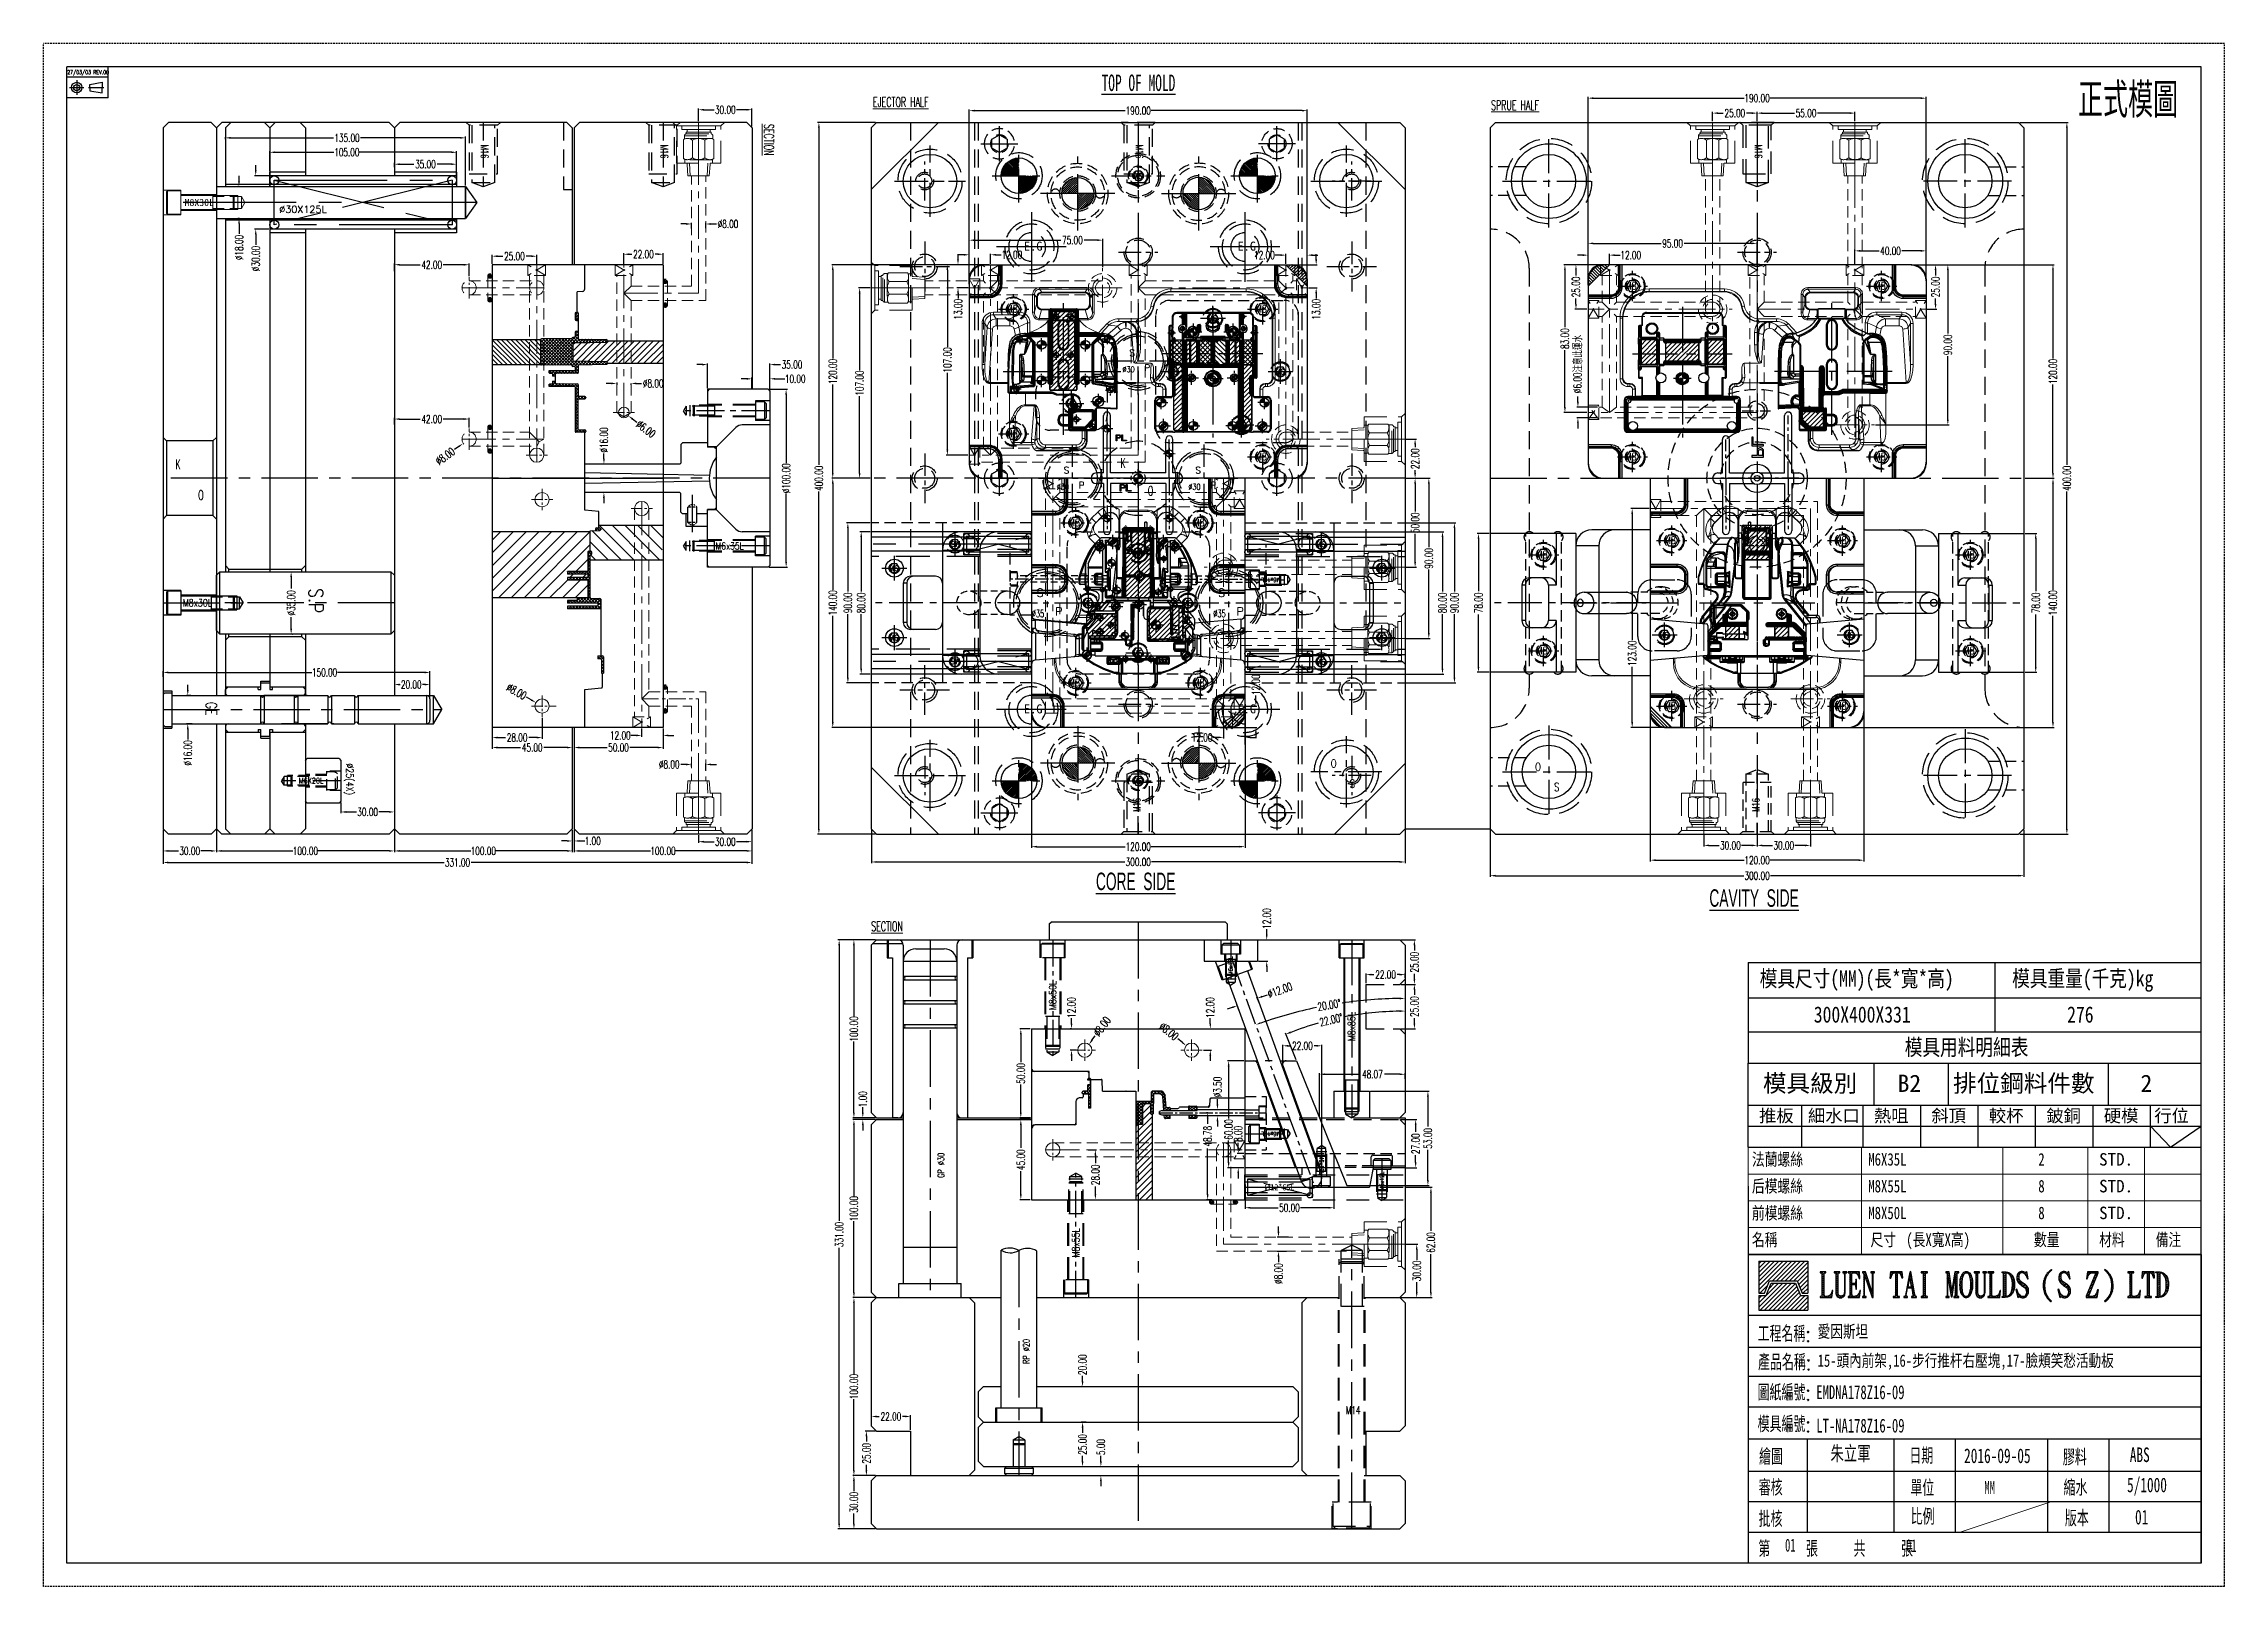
# Model space of a CAD drawing. Header units: inches. Extents: x 169168 to 170394, y -54081 to -53214.
import ezdxf

# ---------------------------------------------------------------- set-up
doc = ezdxf.new("R2010")
doc.units = ezdxf.units.IN
doc.header["$LTSCALE"] = 2
doc.header["$MEASUREMENT"] = 0
doc.header["$PDMODE"] = 3
doc.header["$PDSIZE"] = 0.3125
for name, pattern in [('ACAD_ISO02W100', [15, 12, -3]), ('ACAD_ISO08W100', [36, 24, -3, 6, -3]), ('CENTER', [50.8, 31.75, -6.35, 6.35, -6.35]), ('CENTER2', [1.125, 0.75, -0.125, 0.125, -0.125]), ('DASHED', [0.75, 0.5, -0.25]), ('HIDDEN', [9.525, 6.35, -3.175]), ('HIDDEN2', [4.7625, 3.175, -1.5875]), ('PHANTOM2', [0.69, 0.3, -0.13, 0, -0.13, 0, -0.13])]:
    doc.linetypes.add(name, pattern=pattern)
doc.layers.get('0').update_dxf_attribs({"linetype": 'CONTINUOUS'})
doc.layers.get('Defpoints').update_dxf_attribs({"linetype": 'CONTINUOUS'})
for name, color, linetype in [('5', 5, 'CONTINUOUS'), ('A', 7, 'CONTINUOUS'), ('CAV-COR', 1, 'CONTINUOUS'), ('cen', 1, 'CENTER'), ('CL', 1, 'ACAD_ISO08W100'), ('DEFAULT_1', 7, 'CENTER'), ('GE', 214, 'CONTINUOUS'), ('hidden', 4, 'HIDDEN'), ('Layer3', 3, 'CONTINUOUS'), ('m', 144, 'HIDDEN2'), ('PIN', 4, 'CONTINUOUS'), ('PIN-H', 2, 'HIDDEN2'), ('Ru', 8, 'CONTINUOUS'), ('SCREW', 52, 'HIDDEN'), ('SILDE', 6, 'CONTINUOUS'), ('SLIDE', 6, 'CONTINUOUS'), ('SP', 3, 'CONTINUOUS'), ('SPRING', 160, 'CONTINUOUS'), ('text', 7, 'CONTINUOUS'), ('tg', 7, 'CONTINUOUS'), ('WT', 4, 'CONTINUOUS'), ('y-cut', 7, 'CONTINUOUS'), ('壓塊', 157, 'CONTINUOUS'), ('文字', 1, 'CONTINUOUS')]:
    doc.layers.add(name, color=color, linetype=linetype)
for name, color, linetype, lineweight in [('dim', 3, 'CONTINUOUS', 15), ('HA', 4, 'CONTINUOUS', 15), ('MBOM-ASSIS-LAYER', 71, 'CONTINUOUS', 9), ('WR', 122, 'HIDDEN', 18), ('截面', 191, 'CONTINUOUS', 15), ('枕位', 75, 'CONTINUOUS', 15), ('螺絲', 42, 'ACAD_ISO02W100', 15)]:
    doc.layers.add(name, color=color, linetype=linetype, lineweight=lineweight)
doc.styles.add('ROMANC', font='romanc', dxfattribs={"width": 0.6, "height": 1})
doc.styles.add('ROMANS', font='ROMANS.shx', dxfattribs={"height": 5, "bigfont": 'chineset.shx'})
doc.styles.get("Standard").update_dxf_attribs({"font": 'txt.shx', "width": 0.67})
doc.styles.add('style1', font='mingliu.ttc', dxfattribs={"width": 0.75})
doc.styles.add('txt', font='txt.shx', dxfattribs={"width": 0.75, "height": 3.2})
doc.styles.add('新字体', font='KAIU.TTF', dxfattribs={"width": 0.75})
doc.dimstyles.new('2.00', dxfattribs={"dimtxt": 4.5, "dimasz": 3, "dimexe": 0.666, "dimexo": 0.626, "dimgap": 1, "dimtad": 0, "dimzin": 0, "dimdsep": 46, "dimtxsty": 'Standard', "dimcen": 0.09, "dimclrd": 3, "dimclre": 3, "dimclrt": 7, "dimazin": 0, "dimtfac": 1, "dimtofl": 0, "dimtmove": 0, "dimatfit": 0, "dimfxl": 0, "dimtolj": 1, "dimtzin": 0, "dimarcsym": 0})
pattern_1 = [(45, (638.871, -220.6118), (-0.8838834765, 0.8838834765), [])]
pattern_2 = [(135, (339275.6853, -220.6118), (0.8838834765, 0.8838834765), [])]
pattern_3 = [(225, (-119.2222, 382.4539), (1.325825, -1.325825), []), (315, (-119.2222, 382.4539), (1.325825, 1.325825), [])]

msp = doc.modelspace()

# ---------------------------------------------------------------- texts
at = {"color": 8, "linetype": 'Continuous', "style": 'ROMANC', "width": 0.6}
for s, p in [('K', (169242.248, -53453.318)), ('O', (169255.092, -53470.617))]:
    msp.add_text(s, height=5.4, dxfattribs=at).set_placement(p)
at = {"color": 8, "linetype": 'HIDDEN', "ltscale": 0.8, "style": 'ROMANC', "width": 0.6}
for s, p in [('K', (169773.379, -53452.673)), ('O', (169788.809, -53468.235))]:
    msp.add_text(s, height=5.4, dxfattribs=at).set_placement(p)
at = {"style": 'ROMANS', "width": 0.75}
for s, p in [('O', (169891.59, -53621.034)), ('O', (170006.448, -53622.964)), ('S', (169902.31, -53632.434)), ('S', (170017.092, -53634.279))]:
    msp.add_text(s, height=4.6, dxfattribs=at).set_placement(p)
at = {"color": 122, "attachment_point": 1, "style": 'ROMANC'}
for s, insert, char_height, width in [('{\\fSimSun|b0|i0|c134|p54;\\LTOP OF MOLD}', (169762.771, -53231.627), 9.24006, 74.44728), ('{\\f新細明體|b0|i0|c136|p54;\\LCORE  SIDE }', (169759.628, -53680.071), 9.84367, 79.31063), ('{\\f新細明體|b0|i0|c136|p54;\\LCAVITY  SIDE}', (170104.391, -53689.441), 9.84367, 79.31063)]:
    msp.add_mtext(s, dxfattribs=dict(at, insert=insert, char_height=char_height, width=width))
at = {"color": 8, "linetype": 'HIDDEN', "ltscale": 0.8, "char_height": 4.2, "width": 28.88144, "attachment_point": 7}
for insert, rotation in [((169413.969, -53271.073), 270), ((169514.969, -53271.073), 270), ((169782.012, -53271.073), 270), ((169784.71, -53645.925), 90)]:
    msp.add_mtext('M16', dxfattribs=dict(at, insert=insert, rotation=rotation))
at = {"color": 8, "insert": (170129.846, -53271.073), "char_height": 4.2, "width": 28.88144, "attachment_point": 7, "rotation": 270}
msp.add_mtext('M16', dxfattribs=at)
at = {"color": 8, "linetype": 'HIDDEN', "ltscale": 0.5, "insert": (170132.544, -53645.925), "char_height": 4.2, "width": 28.88144, "attachment_point": 7, "rotation": 90}
msp.add_mtext('M16', dxfattribs=at)
at = {"ltscale": 0.2, "attachment_point": 1}
for s, insert, char_height, width in [('{\\f細明體|b0|i0|c136|p0;\\W0.75;\\C3;愛因斯坦}', (170165.23, -53934.431), 6.92716, 219.91709), ('{\\f細明體|b0|i0|c136|p0;\\W0.75;\\C3;15-頭內前架,16-步行推杆右壓塊,17-臉頰笑愁活動板}', (170165.23, -53950.825), 6.92716, 219.91709), ('{\\f細明體|b0|i0|c136|p0;\\C3;EMDNA178Z16-09}', (170164.463, -53968.154), 7.77764, 252.90466), ('{\\f細明體|b0|i0|c136|p0;\\C3;LT-NA178Z16-09}', (170164.463, -53986.924), 7.77764, 252.90466)]:
    msp.add_mtext(s, dxfattribs=dict(at, insert=insert, char_height=char_height, width=width))
at = {"char_height": 8.20293, "width": 115.67001, "attachment_point": 1}
for s, insert in [('{\\fDFKai-SB|b0|i0|c136|p0;\\C3;朱立軍}', (170172.474, -54002.269)), ('{\\fDFKai-SB|b0|i0|c136|p0;\\C3;2016-09-05}', (170247.532, -54003.653)), ('{\\f細明體|b0|i0|c136|p49;ABS}', (170340.67, -54003.094)), ('{\\f細明體|b0|i0|c136|p49;5/1000}', (170339.111, -54020.045)), ('{\\f細明體|b0|i0|c136|p49;01}', (170343.616, -54038.122))]:
    msp.add_mtext(s, dxfattribs=dict(at, insert=insert))
at = {"layer": 'A', "style": 'ROMANS', "width": 0.75}
for s, height, p in [('27/03/03 REV.00', 2.17165, (169181.469, -53231.422)), ('工程名稱:', 8.9597, (170131.496, -53943.759)), ('產品名稱:', 8.9597, (170131.717, -53959.735)), ('圖紙編號:', 8.9597, (170131.496, -53976.745)), ('模具編號:', 8.9597, (170131.496, -53994.529)), ('繪圖', 8.9597, (170132.312, -54012.851)), ('日期', 8.9597, (170216.804, -54012.323)), ('膠料', 8.9597, (170303.077, -54013.182)), ('審核', 8.9597, (170132.115, -54030.198)), ('單位', 8.9597, (170217.34, -54030.416)), ('縮水', 8.9597, (170303.413, -54030.267)), ('批核', 8.9597, (170132.05, -54047.856)), ('比例', 8.9597, (170217.525, -54046.538)), ('版本', 8.9597, (170304.163, -54047.404)), ('第    張    共    張', 8.95971, (170131.889, -54064.576))]:
    msp.add_text(s, height=height, dxfattribs=at).set_placement(p)
at = {"layer": 'A', "style": 'style1'}
for s, height, p in [('模具級別', 9.7104, (170134.469, -53803.325)), ('排位鋼料件數', 9.7104, (170241.344, -53803.325)), ('B2', 9.7104, (170210.189, -53803.325)), ('2', 9.71, (170346.697, -53803.325)), ('推板', 7.1209, (170132.292, -53820.236)), ('細水口', 7.1209, (170159.784, -53820.236)), ('熱咀', 7.1209, (170196.877, -53820.236)), ('斜頂', 7.1209, (170229.169, -53820.236)), ('較杯', 7.1209, (170261.462, -53820.236)), ('鈹銅', 7.1209, (170293.754, -53820.236)), ('硬模', 7.1209, (170326.046, -53820.236)), ('行位', 7.1209, (170354.474, -53820.236))]:
    msp.add_text(s, height=height, dxfattribs=at).set_placement(p)
at = {"layer": 'dim', "linetype": 'ByBlock'}
for s, height, style, width, p in [('%%uEJECTOR HALF', 5.4, 'ROMANC', 0.6, (169634.314, -53249.759)), ('%%uSPRUE HALF', 5.4, 'ROMANC', 0.6, (169981.699, -53251.548)), ('M6x35L', 3.9343, 'ROMANC', 0.8, (169545.779, -53498.496)), ('%%uSECTION', 5.4, 'ROMANC', 0.6, (169633.313, -53712.945)), ('模具尺寸(MM)(長*寬*高)', 9.09523, 'style1', 0.8, (170132.641, -53744.177)), ('模具重量(千克)kg', 9.0952, 'style1', 0.8, (170274.551, -53744.053)), ('300X400X331', 9.09523, 'style1', 0.8, (170163.085, -53764.358)), ('276', 9.0952, 'style1', 0.8, (170305.465, -53764.358)), ('模具用料明細表', 9.0952, 'style1', 0.8, (170214.188, -53782.766))]:
    msp.add_text(s, height=height, dxfattribs=dict(at, style=style, width=width)).set_placement(p)
at = {"layer": 'dim', "linetype": 'ByBlock', "style": 'ROMANC'}
for s, height, width, p in [('%%uSECTION', 5.4, 0.6, (169573.1, -53259.372)), ('%%C25(4X)', 4.0648, 0.8, (169338.257, -53618.644))]:
    msp.add_text(s, height=height, rotation=270, dxfattribs=dict(at, width=width)).set_placement(p)
at = {"layer": 'dim', "style": 'ROMANC', "width": 0.8}
msp.add_text('M8x30L', height=4.0648, dxfattribs=at).set_placement((169246.374, -53530.467))
msp.add_text('M8x85L', height=4.0648, rotation=1170, dxfattribs=at).set_placement((169905.319, -53774.82))
at = {"layer": 'GE', "lineweight": 13, "style": 'ROMANS', "width": 0.75}
msp.add_text('GE', height=6.0798, rotation=270, dxfattribs=at).set_placement((169259.445, -53584.076))
at = {"layer": 'Layer3', "style": 'ROMANC', "width": 0.8}
for s, height, rotation, p in [('S.P', 8.0383, 270, (169317.182, -53520.302)), ('M8x50L', 4.0648, 810, (169737.329, -53757.304)), ('M8x55L', 4.0648, 810, (169750.329, -53896.38))]:
    msp.add_text(s, height=height, rotation=rotation, dxfattribs=at).set_placement(p)
at = {"layer": 'Layer3', "style": 'txt', "width": 0.75}
msp.add_text('M6X20L', height=3.2, dxfattribs=at).set_placement((169311.598, -53630.006))
at = {"layer": 'MBOM-ASSIS-LAYER', "style": '新字体', "width": 0.75}
for s, height, p in [('法蘭螺絲', 7.0217, (170128.289, -53844.716)), ('M6X35L', 7.0217, (170193.674, -53844.716)), ('2', 7.022, (170289.244, -53844.716)), ('后模螺絲', 7.0217, (170128.289, -53859.763)), ('M8X55L', 7.0217, (170193.674, -53859.763)), ('8', 7.022, (170289.244, -53859.763)), ('前模螺絲', 7.0217, (170128.287, -53874.905)), ('M8X50L', 7.0217, (170193.674, -53874.809)), ('8', 7.022, (170289.244, -53874.809)), ('名稱', 7.0217, (170128.288, -53889.856)), ('尺寸', 7.0217, (170194.948, -53889.856)), ('(長X寬X高)', 7.0217, (170215.023, -53889.856)), ('數量', 7.0217, (170286.78, -53889.856)), ('材料', 7.0217, (170323.433, -53889.856)), ('備注', 7.0217, (170355.242, -53889.856))]:
    msp.add_text(s, height=height, dxfattribs=at).set_placement(p)
at = {"layer": 'MBOM-ASSIS-LAYER', "style": 'style1'}
for p in [(170323.433, -53844.716), (170323.433, -53859.763), (170323.433, -53874.809)]:
    msp.add_text('STD.', height=7.0217, dxfattribs=at).set_placement(p)
at = {"layer": 'text', "char_height": 3.6, "attachment_point": 1, "rotation": 90}
for s, insert, width in [('GP %%c30', (169670.718, -53851.638), 25.66758), ('RP %%c20', (169718.629, -53956.199), 26.6093)]:
    msp.add_mtext(s, dxfattribs=dict(at, insert=insert, width=width))
at = {"layer": 'text', "insert": (169900.031, -53979.919), "char_height": 4.5, "width": 5.32167, "attachment_point": 1}
msp.add_mtext('M14', dxfattribs=at)
at = {"layer": 'tg', "color": 1, "insert": (170311.522, -53236.739), "char_height": 17.19966, "width": 851.19521, "attachment_point": 1, "style": 'ROMANC'}
msp.add_mtext('{\\f細明體|b0|i0|c136|p49;正式模圖}', dxfattribs=at)
at = {"layer": 'tg', "color": 3, "char_height": 7.27081, "width": 359.82568, "attachment_point": 1, "style": 'ROMANC'}
for s, insert in [('{\\f細明體|b0|i0|c136|p49;MM}', (170258.956, -54021.92)), ('{\\f細明體|b0|i0|c136|p49;01}', (170146.92, -54054.362)), ('{\\f細明體|b0|i0|c136|p49;01}', (170214.951, -54054.634))]:
    msp.add_mtext(s, dxfattribs=dict(at, insert=insert))
at = {"layer": '文字', "style": 'style1'}
msp.add_text('M8X30L', height=4.0352, dxfattribs=at).set_placement((169247.433, -53305.516))
at = {"layer": '文字', "linetype": 'Continuous', "style": 'txt'}
msp.add_text('%%C30X125L', height=3.96, dxfattribs=at).set_placement((169300.605, -53309.38))
at = {"layer": '文字', "style": '新字体', "width": 0.8}
msp.add_text('%%C12*65L', height=3.5968, dxfattribs=at).set_placement((169854.307, -53858.676))

# ---------------------------------------------------------------- blocks, each defined once
blk = doc.blocks.new('10')
at = {"layer": 'cen', "ltscale": 0.6}
for p, q in [((-10.4, 0), (10.4, 0)), ((0, 9.8), (0, -9.8))]:
    blk.add_line(p, q, dxfattribs=at)
at = {"layer": 'm'}
blk.add_lwpolyline([(0, 5), (-4.3, 2.5), (-4.3, -2.5), (0, -5), (4.3, -2.5), (4.3, 2.5)], close=True, dxfattribs=at)
for radius in [8.5, 5]:
    blk.add_circle((0, 0), radius, dxfattribs=at)
blk = doc.blocks.new('*D36905')
at = {"layer": 'Defpoints', "color": 0}
for p in [(169575.3, -53408.5), (169575.3, -53508.5), (169585.5, -53508.5)]:
    blk.add_point(p, dxfattribs=at)
at = {"layer": 'dim', "color": 3, "linetype": 'ByBlock', "lineweight": -2}
for p, q in [((169575.9, -53408.5), (169586.2, -53408.5)), ((169585.5, -53411.5), (169585.5, -53450)), ((169585.5, -53505.5), (169585.5, -53467)), ((169575.9, -53508.5), (169586.2, -53508.5))]:
    blk.add_line(p, q, dxfattribs=at)
at = {"layer": 'dim', "color": 3, "linetype": 'ByBlock'}
for points in [[(169586, -53411.5), (169585, -53411.5), (169585.5, -53408.5)], [(169585, -53505.5), (169586, -53505.5), (169585.5, -53508.5)]]:
    blk.add_solid(points, dxfattribs=at)
at = {"layer": 'dim', "color": 7, "linetype": 'ByBlock', "insert": (169585.5, -53458.5), "char_height": 4.5, "attachment_point": 5, "rotation": 90}
blk.add_mtext('%%c100.00', dxfattribs=at)
blk = doc.blocks.new('*D36906')
at = {"layer": 'Defpoints', "color": 0}
for p in [(169566.3, -53408.5), (169576.3, -53402.6), (169576.3, -53409.5)]:
    blk.add_point(p, dxfattribs=at)
at = {"layer": 'dim', "color": 3, "linetype": 'ByBlock', "lineweight": -2}
for p, q in [((169563.3, -53402.6), (169560.3, -53402.6)), ((169566.3, -53407.9), (169566.3, -53401.9)), ((169576.3, -53408.9), (169576.3, -53401.9)), ((169579.3, -53402.6), (169584.8, -53402.6))]:
    blk.add_line(p, q, dxfattribs=at)
at = {"layer": 'dim', "color": 3, "linetype": 'ByBlock'}
for points in [[(169563.3, -53403.1), (169563.3, -53402.1), (169566.3, -53402.6)], [(169579.3, -53402.1), (169579.3, -53403.1), (169576.3, -53402.6)]]:
    blk.add_solid(points, dxfattribs=at)
at = {"layer": 'dim', "color": 7, "linetype": 'ByBlock', "insert": (169590.6, -53402.6), "char_height": 4.5, "attachment_point": 5}
blk.add_mtext('\\A1;10.00', dxfattribs=at)
blk = doc.blocks.new('*D36907')
at = {"layer": 'Defpoints', "color": 0}
for p in [(169576.3, -53394.6), (169541.3, -53408.5), (169576.3, -53409.5)]:
    blk.add_point(p, dxfattribs=at)
at = {"layer": 'dim', "color": 3, "linetype": 'ByBlock', "lineweight": -2}
for p, q in [((169538.3, -53394.6), (169535.3, -53394.6)), ((169541.3, -53407.9), (169541.3, -53393.9)), ((169576.3, -53408.9), (169576.3, -53393.9)), ((169579.3, -53394.6), (169582.3, -53394.6))]:
    blk.add_line(p, q, dxfattribs=at)
at = {"layer": 'dim', "color": 3, "linetype": 'ByBlock'}
for points in [[(169538.3, -53395.1), (169538.3, -53394.1), (169541.3, -53394.6)], [(169579.3, -53394.1), (169579.3, -53395.1), (169576.3, -53394.6)]]:
    blk.add_solid(points, dxfattribs=at)
at = {"layer": 'dim', "color": 7, "linetype": 'ByBlock', "insert": (169588.8, -53394.6), "char_height": 4.5, "attachment_point": 5}
blk.add_mtext('\\A1;35.00', dxfattribs=at)
blk = doc.blocks.new('*D36908')
at = {"layer": 'Defpoints', "color": 0}
for p in [(169465.3, -53655.5), (169466.3, -53655.5), (169466.3, -53662.3)]:
    blk.add_point(p, dxfattribs=at)
at = {"layer": 'dim', "color": 3, "linetype": 'ByBlock', "lineweight": -2}
for p, q in [((169465.3, -53656.1), (169465.3, -53663)), ((169466.3, -53656.1), (169466.3, -53663)), ((169462.3, -53662.3), (169459.3, -53662.3)), ((169469.3, -53662.3), (169472.3, -53662.3))]:
    blk.add_line(p, q, dxfattribs=at)
at = {"layer": 'dim', "color": 3, "linetype": 'ByBlock'}
for points in [[(169462.3, -53662.8), (169462.3, -53661.8), (169465.3, -53662.3)], [(169469.3, -53661.8), (169469.3, -53662.8), (169466.3, -53662.3)]]:
    blk.add_solid(points, dxfattribs=at)
at = {"layer": 'dim', "color": 7, "linetype": 'ByBlock', "insert": (169476.8, -53662.3), "char_height": 4.5, "attachment_point": 5}
blk.add_mtext('\\A1;1.00', dxfattribs=at)
blk = doc.blocks.new('*D36909')
at = {"layer": 'Defpoints', "color": 0}
for p in [(169466.3, -53655.5), (169566.3, -53655.5), (169566.3, -53667.9)]:
    blk.add_point(p, dxfattribs=at)
at = {"layer": 'dim', "color": 3, "linetype": 'ByBlock', "lineweight": -2}
for p, q in [((169466.3, -53656.1), (169466.3, -53668.5)), ((169566.3, -53656.1), (169566.3, -53668.5)), ((169469.3, -53667.9), (169509.3, -53667.9)), ((169563.3, -53667.9), (169523.3, -53667.9))]:
    blk.add_line(p, q, dxfattribs=at)
at = {"layer": 'dim', "color": 3, "linetype": 'ByBlock'}
for points in [[(169469.3, -53667.4), (169469.3, -53668.4), (169466.3, -53667.9)], [(169563.3, -53668.4), (169563.3, -53667.4), (169566.3, -53667.9)]]:
    blk.add_solid(points, dxfattribs=at)
at = {"layer": 'dim', "color": 7, "linetype": 'ByBlock', "insert": (169516.3, -53667.9), "char_height": 4.5, "attachment_point": 5}
blk.add_mtext('\\A1;100.00', dxfattribs=at)
blk = doc.blocks.new('*D36910')
at = {"layer": 'Defpoints', "color": 0}
for p in [(169365.3, -53655.5), (169465.3, -53655.5), (169465.3, -53667.9)]:
    blk.add_point(p, dxfattribs=at)
at = {"layer": 'dim', "color": 3, "linetype": 'ByBlock', "lineweight": -2}
for p, q in [((169365.3, -53656.1), (169365.3, -53668.5)), ((169465.3, -53656.1), (169465.3, -53668.5)), ((169368.3, -53667.9), (169408.3, -53667.9)), ((169462.3, -53667.9), (169422.3, -53667.9))]:
    blk.add_line(p, q, dxfattribs=at)
at = {"layer": 'dim', "color": 3, "linetype": 'ByBlock'}
for points in [[(169368.3, -53667.4), (169368.3, -53668.4), (169365.3, -53667.9)], [(169462.3, -53668.4), (169462.3, -53667.4), (169465.3, -53667.9)]]:
    blk.add_solid(points, dxfattribs=at)
at = {"layer": 'dim', "color": 7, "linetype": 'ByBlock', "insert": (169415.3, -53667.9), "char_height": 4.5, "attachment_point": 5}
blk.add_mtext('\\A1;100.00', dxfattribs=at)
blk = doc.blocks.new('*D36911')
at = {"layer": 'Defpoints', "color": 0}
for p in [(169265.3, -53655.5), (169365.3, -53655.5), (169365.3, -53667.9)]:
    blk.add_point(p, dxfattribs=at)
at = {"layer": 'dim', "color": 3, "linetype": 'ByBlock', "lineweight": -2}
for p, q in [((169265.3, -53656.1), (169265.3, -53668.5)), ((169365.3, -53656.1), (169365.3, -53668.5)), ((169268.3, -53667.9), (169308.3, -53667.9)), ((169362.3, -53667.9), (169322.3, -53667.9))]:
    blk.add_line(p, q, dxfattribs=at)
at = {"layer": 'dim', "color": 3, "linetype": 'ByBlock'}
for points in [[(169268.3, -53667.4), (169268.3, -53668.4), (169265.3, -53667.9)], [(169362.3, -53668.4), (169362.3, -53667.4), (169365.3, -53667.9)]]:
    blk.add_solid(points, dxfattribs=at)
at = {"layer": 'dim', "color": 7, "linetype": 'ByBlock', "insert": (169315.3, -53667.9), "char_height": 4.5, "attachment_point": 5}
blk.add_mtext('\\A1;100.00', dxfattribs=at)
blk = doc.blocks.new('*D36912')
at = {"layer": 'Defpoints', "color": 0}
for p in [(169235.3, -53655.5), (169265.3, -53655.5), (169265.3, -53667.9)]:
    blk.add_point(p, dxfattribs=at)
at = {"layer": 'dim', "color": 3, "linetype": 'ByBlock', "lineweight": -2}
for p, q in [((169235.3, -53656.1), (169235.3, -53668.5)), ((169265.3, -53656.1), (169265.3, -53668.5)), ((169238.3, -53667.9), (169244, -53667.9)), ((169262.3, -53667.9), (169256.6, -53667.9))]:
    blk.add_line(p, q, dxfattribs=at)
at = {"layer": 'dim', "color": 3, "linetype": 'ByBlock'}
for points in [[(169238.3, -53667.4), (169238.3, -53668.4), (169235.3, -53667.9)], [(169262.3, -53668.4), (169262.3, -53667.4), (169265.3, -53667.9)]]:
    blk.add_solid(points, dxfattribs=at)
at = {"layer": 'dim', "color": 7, "linetype": 'ByBlock', "insert": (169250.3, -53667.9), "char_height": 4.5, "attachment_point": 5}
blk.add_mtext('\\A1;30.00', dxfattribs=at)
blk = doc.blocks.new('*D36913')
at = {"layer": 'Defpoints', "color": 0}
for p in [(169235.3, -53655.5), (169566.3, -53655.5), (169566.3, -53674.4)]:
    blk.add_point(p, dxfattribs=at)
at = {"layer": 'dim', "color": 3, "linetype": 'ByBlock', "lineweight": -2}
for p, q in [((169235.3, -53656.1), (169235.3, -53675.1)), ((169566.3, -53656.1), (169566.3, -53675.1)), ((169238.3, -53674.4), (169393.3, -53674.4)), ((169563.3, -53674.4), (169408.4, -53674.4))]:
    blk.add_line(p, q, dxfattribs=at)
at = {"layer": 'dim', "color": 3, "linetype": 'ByBlock'}
for points in [[(169238.3, -53673.9), (169238.3, -53674.9), (169235.3, -53674.4)], [(169563.3, -53674.9), (169563.3, -53673.9), (169566.3, -53674.4)]]:
    blk.add_solid(points, dxfattribs=at)
at = {"layer": 'dim', "color": 7, "linetype": 'ByBlock', "insert": (169400.8, -53674.4), "char_height": 4.5, "attachment_point": 5}
blk.add_mtext('\\A1;331.00', dxfattribs=at)
blk = doc.blocks.new('*D36914')
at = {"layer": 'Defpoints', "color": 0}
for p in [(169420.3, -53598.5), (169465.3, -53598.5), (169465.3, -53609.8)]:
    blk.add_point(p, dxfattribs=at)
at = {"layer": 'dim', "color": 3, "linetype": 'ByBlock', "lineweight": -2}
for p, q in [((169420.3, -53599.1), (169420.3, -53610.5)), ((169465.3, -53599.1), (169465.3, -53610.5)), ((169423.3, -53609.8), (169436.3, -53609.8)), ((169462.3, -53609.8), (169449.3, -53609.8))]:
    blk.add_line(p, q, dxfattribs=at)
at = {"layer": 'dim', "color": 3, "linetype": 'ByBlock'}
for points in [[(169423.3, -53609.3), (169423.3, -53610.3), (169420.3, -53609.8)], [(169462.3, -53610.3), (169462.3, -53609.3), (169465.3, -53609.8)]]:
    blk.add_solid(points, dxfattribs=at)
at = {"layer": 'dim', "color": 7, "linetype": 'ByBlock', "insert": (169442.8, -53609.8), "char_height": 4.5, "attachment_point": 5}
blk.add_mtext('\\A1;45.00', dxfattribs=at)
blk = doc.blocks.new('*D36915')
at = {"layer": 'Defpoints', "color": 0}
for p in [(169466.3, -53598.5), (169516.3, -53598.5), (169516.3, -53609.8)]:
    blk.add_point(p, dxfattribs=at)
at = {"layer": 'dim', "color": 3, "linetype": 'ByBlock', "lineweight": -2}
for p, q in [((169466.3, -53599.1), (169466.3, -53610.5)), ((169516.3, -53599.1), (169516.3, -53610.5)), ((169469.3, -53609.8), (169485, -53609.8)), ((169513.3, -53609.8), (169497.6, -53609.8))]:
    blk.add_line(p, q, dxfattribs=at)
at = {"layer": 'dim', "color": 3, "linetype": 'ByBlock'}
for points in [[(169469.3, -53609.3), (169469.3, -53610.3), (169466.3, -53609.8)], [(169513.3, -53610.3), (169513.3, -53609.3), (169516.3, -53609.8)]]:
    blk.add_solid(points, dxfattribs=at)
at = {"layer": 'dim', "color": 7, "linetype": 'ByBlock', "insert": (169491.3, -53609.8), "char_height": 4.5, "attachment_point": 5}
blk.add_mtext('\\A1;50.00', dxfattribs=at)
blk = doc.blocks.new('*D36916')
at = {"layer": 'Defpoints', "color": 0}
for p in [(169628.6, -53817.9), (169636.4, -53817.9), (169636.4, -53818.9)]:
    blk.add_point(p, dxfattribs=at)
at = {"layer": 'dim', "color": 3, "linetype": 'ByBlock', "lineweight": -2}
for p, q in [((169635.7, -53817.9), (169628, -53817.9)), ((169628.6, -53814.9), (169628.6, -53811.9)), ((169635.7, -53818.9), (169628, -53818.9)), ((169628.6, -53821.9), (169628.6, -53824.9))]:
    blk.add_line(p, q, dxfattribs=at)
at = {"layer": 'dim', "color": 3, "linetype": 'ByBlock'}
for points in [[(169628.1, -53814.9), (169629.1, -53814.9), (169628.6, -53817.9)], [(169629.1, -53821.9), (169628.1, -53821.9), (169628.6, -53818.9)]]:
    blk.add_solid(points, dxfattribs=at)
at = {"layer": 'dim', "color": 7, "linetype": 'ByBlock', "insert": (169628.6, -53807.4), "char_height": 4.5, "attachment_point": 5, "rotation": 90}
blk.add_mtext('\\A1;1.00', dxfattribs=at)
blk = doc.blocks.new('*D36917')
at = {"layer": 'Defpoints', "color": 0}
for p in [(169623.6, -53717.9), (169636.4, -53717.9), (169636.4, -53817.9)]:
    blk.add_point(p, dxfattribs=at)
at = {"layer": 'dim', "color": 3, "linetype": 'ByBlock', "lineweight": -2}
for p, q in [((169635.7, -53717.9), (169622.9, -53717.9)), ((169623.6, -53720.9), (169623.6, -53760.8)), ((169623.6, -53814.9), (169623.6, -53774.9)), ((169635.7, -53817.9), (169622.9, -53817.9))]:
    blk.add_line(p, q, dxfattribs=at)
at = {"layer": 'dim', "color": 3, "linetype": 'ByBlock'}
for points in [[(169624.1, -53720.9), (169623.1, -53720.9), (169623.6, -53717.9)], [(169623.1, -53814.9), (169624.1, -53814.9), (169623.6, -53817.9)]]:
    blk.add_solid(points, dxfattribs=at)
at = {"layer": 'dim', "color": 7, "linetype": 'ByBlock', "insert": (169623.6, -53767.9), "char_height": 4.5, "attachment_point": 5, "rotation": 90}
blk.add_mtext('\\A1;100.00', dxfattribs=at)
blk = doc.blocks.new('*D36918')
at = {"layer": 'Defpoints', "color": 0}
for p in [(169623.6, -53818.9), (169636.4, -53818.9), (169636.4, -53918.9)]:
    blk.add_point(p, dxfattribs=at)
at = {"layer": 'dim', "color": 3, "linetype": 'ByBlock', "lineweight": -2}
for p, q in [((169635.7, -53818.9), (169622.9, -53818.9)), ((169623.6, -53821.9), (169623.6, -53861.8)), ((169623.6, -53915.9), (169623.6, -53875.9)), ((169635.7, -53918.9), (169622.9, -53918.9))]:
    blk.add_line(p, q, dxfattribs=at)
at = {"layer": 'dim', "color": 3, "linetype": 'ByBlock'}
for points in [[(169624.1, -53821.9), (169623.1, -53821.9), (169623.6, -53818.9)], [(169623.1, -53915.9), (169624.1, -53915.9), (169623.6, -53918.9)]]:
    blk.add_solid(points, dxfattribs=at)
at = {"layer": 'dim', "color": 7, "linetype": 'ByBlock', "insert": (169623.6, -53868.9), "char_height": 4.5, "attachment_point": 5, "rotation": 90}
blk.add_mtext('\\A1;100.00', dxfattribs=at)
blk = doc.blocks.new('*D36919')
at = {"layer": 'Defpoints', "color": 0}
for p in [(169623.6, -53918.9), (169636.4, -53918.9), (169636.4, -54018.9)]:
    blk.add_point(p, dxfattribs=at)
at = {"layer": 'dim', "color": 3, "linetype": 'ByBlock', "lineweight": -2}
for p, q in [((169635.7, -53918.9), (169622.9, -53918.9)), ((169623.6, -53921.9), (169623.6, -53961.8)), ((169623.6, -54015.9), (169623.6, -53975.9)), ((169635.7, -54018.9), (169622.9, -54018.9))]:
    blk.add_line(p, q, dxfattribs=at)
at = {"layer": 'dim', "color": 3, "linetype": 'ByBlock'}
for points in [[(169624.1, -53921.9), (169623.1, -53921.9), (169623.6, -53918.9)], [(169623.1, -54015.9), (169624.1, -54015.9), (169623.6, -54018.9)]]:
    blk.add_solid(points, dxfattribs=at)
at = {"layer": 'dim', "color": 7, "linetype": 'ByBlock', "insert": (169623.6, -53968.9), "char_height": 4.5, "attachment_point": 5, "rotation": 90}
blk.add_mtext('\\A1;100.00', dxfattribs=at)
blk = doc.blocks.new('*D36920')
at = {"layer": 'Defpoints', "color": 0}
for p in [(169623.6, -54018.9), (169636.4, -54018.9), (169636.4, -54048.9)]:
    blk.add_point(p, dxfattribs=at)
at = {"layer": 'dim', "color": 3, "linetype": 'ByBlock', "lineweight": -2}
for p, q in [((169635.7, -54018.9), (169622.9, -54018.9)), ((169623.6, -54021.9), (169623.6, -54027.6)), ((169635.7, -54048.9), (169622.9, -54048.9)), ((169623.6, -54045.9), (169623.6, -54040.2))]:
    blk.add_line(p, q, dxfattribs=at)
at = {"layer": 'dim', "color": 3, "linetype": 'ByBlock'}
for points in [[(169624.1, -54021.9), (169623.1, -54021.9), (169623.6, -54018.9)], [(169623.1, -54045.9), (169624.1, -54045.9), (169623.6, -54048.9)]]:
    blk.add_solid(points, dxfattribs=at)
at = {"layer": 'dim', "color": 7, "linetype": 'ByBlock', "insert": (169623.6, -54033.9), "char_height": 4.5, "attachment_point": 5, "rotation": 90}
blk.add_mtext('\\A1;30.00', dxfattribs=at)
blk = doc.blocks.new('*D36921')
at = {"layer": 'Defpoints', "color": 0}
for p in [(169615.3, -53717.9), (169636.4, -53717.9), (169636.4, -54048.9)]:
    blk.add_point(p, dxfattribs=at)
at = {"layer": 'dim', "color": 3, "linetype": 'ByBlock', "lineweight": -2}
for p, q in [((169635.7, -53717.9), (169614.6, -53717.9)), ((169615.3, -53720.9), (169615.3, -53875.8)), ((169615.3, -54045.9), (169615.3, -53890.9)), ((169635.7, -54048.9), (169614.6, -54048.9))]:
    blk.add_line(p, q, dxfattribs=at)
at = {"layer": 'dim', "color": 3, "linetype": 'ByBlock'}
for points in [[(169615.8, -53720.9), (169614.8, -53720.9), (169615.3, -53717.9)], [(169614.8, -54045.9), (169615.8, -54045.9), (169615.3, -54048.9)]]:
    blk.add_solid(points, dxfattribs=at)
at = {"layer": 'dim', "color": 7, "linetype": 'ByBlock', "insert": (169615.3, -53883.4), "char_height": 4.5, "attachment_point": 5, "rotation": 90}
blk.add_mtext('\\A1;331.00', dxfattribs=at)
blk = doc.blocks.new('*D36922')
at = {"layer": 'Defpoints', "color": 0}
for p in [(169630.6, -53993.9), (169636.4, -53993.9), (169636.4, -54018.9)]:
    blk.add_point(p, dxfattribs=at)
at = {"layer": 'dim', "color": 3, "linetype": 'ByBlock', "lineweight": -2}
for p, q in [((169635.7, -53993.9), (169629.9, -53993.9)), ((169630.6, -53996.9), (169630.6, -53999.8)), ((169630.6, -54015.9), (169630.6, -54012.9)), ((169635.7, -54018.9), (169629.9, -54018.9))]:
    blk.add_line(p, q, dxfattribs=at)
at = {"layer": 'dim', "color": 3, "linetype": 'ByBlock'}
for points in [[(169631.1, -53996.9), (169630.1, -53996.9), (169630.6, -53993.9)], [(169630.1, -54015.9), (169631.1, -54015.9), (169630.6, -54018.9)]]:
    blk.add_solid(points, dxfattribs=at)
at = {"layer": 'dim', "color": 7, "linetype": 'ByBlock', "insert": (169630.6, -54006.4), "char_height": 4.5, "attachment_point": 5, "rotation": 90}
blk.add_mtext('\\A1;25.00', dxfattribs=at)
blk = doc.blocks.new('*D36923')
at = {"layer": 'Defpoints', "color": 0}
for p in [(169752.1, -53988.9), (169754.8, -53988.9), (169754.8, -54013.9)]:
    blk.add_point(p, dxfattribs=at)
at = {"layer": 'dim', "color": 3, "linetype": 'ByBlock', "lineweight": -2}
for p, q in [((169754.2, -53988.9), (169751.4, -53988.9)), ((169752.1, -53991.9), (169752.1, -53994.8)), ((169754.2, -54013.9), (169751.4, -54013.9)), ((169752.1, -54010.9), (169752.1, -54007.9))]:
    blk.add_line(p, q, dxfattribs=at)
at = {"layer": 'dim', "color": 3, "linetype": 'ByBlock'}
for points in [[(169752.6, -53991.9), (169751.6, -53991.9), (169752.1, -53988.9)], [(169751.6, -54010.9), (169752.6, -54010.9), (169752.1, -54013.9)]]:
    blk.add_solid(points, dxfattribs=at)
at = {"layer": 'dim', "color": 7, "linetype": 'ByBlock', "insert": (169752.1, -54001.4), "char_height": 4.5, "attachment_point": 5, "rotation": 90}
blk.add_mtext('\\A1;25.00', dxfattribs=at)
blk = doc.blocks.new('*D36924')
at = {"layer": 'Defpoints', "color": 0}
for p in [(169752.1, -53968.9), (169752.1, -53968.9), (169752.1, -53988.9)]:
    blk.add_point(p, dxfattribs=at)
at = {"layer": 'dim', "color": 3, "linetype": 'ByBlock', "lineweight": -2}
for p, q in [((169752.1, -53965.9), (169752.1, -53962.9)), ((169751.5, -53968.9), (169751.4, -53968.9)), ((169751.5, -53988.9), (169751.4, -53988.9)), ((169752.1, -53991.9), (169752.1, -53994.9))]:
    blk.add_line(p, q, dxfattribs=at)
at = {"layer": 'dim', "color": 3, "linetype": 'ByBlock'}
for points in [[(169751.6, -53965.9), (169752.6, -53965.9), (169752.1, -53968.9)], [(169752.6, -53991.9), (169751.6, -53991.9), (169752.1, -53988.9)]]:
    blk.add_solid(points, dxfattribs=at)
at = {"layer": 'dim', "color": 7, "linetype": 'ByBlock', "insert": (169752.1, -53956.6), "char_height": 4.5, "attachment_point": 5, "rotation": 90}
blk.add_mtext('\\A1;20.00', dxfattribs=at)
blk = doc.blocks.new('*D36925')
at = {"layer": 'Defpoints', "color": 0}
for p in [(169930.4, -53742.9), (169938.6, -53742.9), (169930.4, -53767.9)]:
    blk.add_point(p, dxfattribs=at)
at = {"layer": 'dim', "color": 3, "linetype": 'ByBlock', "lineweight": -2}
for p, q in [((169931, -53742.9), (169939.3, -53742.9)), ((169938.6, -53745.9), (169938.6, -53748.8)), ((169931, -53767.9), (169939.3, -53767.9)), ((169938.6, -53764.9), (169938.6, -53761.9))]:
    blk.add_line(p, q, dxfattribs=at)
at = {"layer": 'dim', "color": 3, "linetype": 'ByBlock'}
for points in [[(169939.1, -53745.9), (169938.1, -53745.9), (169938.6, -53742.9)], [(169938.1, -53764.9), (169939.1, -53764.9), (169938.6, -53767.9)]]:
    blk.add_solid(points, dxfattribs=at)
at = {"layer": 'dim', "color": 7, "linetype": 'ByBlock', "insert": (169938.6, -53755.4), "char_height": 4.5, "attachment_point": 5, "rotation": 90}
blk.add_mtext('\\A1;25.00', dxfattribs=at)
blk = doc.blocks.new('*D36926')
at = {"layer": 'Defpoints', "color": 0}
for p in [(169911.4, -53742.9), (169933.4, -53737.4), (169933.4, -53739.9)]:
    blk.add_point(p, dxfattribs=at)
at = {"layer": 'dim', "color": 3, "linetype": 'ByBlock', "lineweight": -2}
for p, q in [((169911.4, -53742.2), (169911.4, -53736.7)), ((169914.4, -53737.4), (169915.8, -53737.4)), ((169930.4, -53737.4), (169928.9, -53737.4)), ((169933.4, -53739.2), (169933.4, -53736.7))]:
    blk.add_line(p, q, dxfattribs=at)
at = {"layer": 'dim', "color": 3, "linetype": 'ByBlock'}
for points in [[(169914.4, -53736.9), (169914.4, -53737.9), (169911.4, -53737.4)], [(169930.4, -53737.9), (169930.4, -53736.9), (169933.4, -53737.4)]]:
    blk.add_solid(points, dxfattribs=at)
at = {"layer": 'dim', "color": 7, "linetype": 'ByBlock', "insert": (169922.4, -53737.4), "char_height": 4.5, "attachment_point": 5}
blk.add_mtext('\\A1;22.00', dxfattribs=at)
blk = doc.blocks.new('*D36927')
at = {"layer": 'Defpoints', "color": 0}
for p in [(169633.4, -53655.5), (169933.4, -53655.5), (169633.4, -53674.1)]:
    blk.add_point(p, dxfattribs=at)
at = {"layer": 'dim', "color": 3, "linetype": 'ByBlock', "lineweight": -2}
for p, q in [((169633.4, -53656.1), (169633.4, -53674.8)), ((169933.4, -53656.1), (169933.4, -53674.8)), ((169636.4, -53674.1), (169775.8, -53674.1)), ((169930.4, -53674.1), (169790.9, -53674.1))]:
    blk.add_line(p, q, dxfattribs=at)
at = {"layer": 'dim', "color": 3, "linetype": 'ByBlock'}
for points in [[(169636.4, -53673.6), (169636.4, -53674.6), (169633.4, -53674.1)], [(169930.4, -53674.6), (169930.4, -53673.6), (169933.4, -53674.1)]]:
    blk.add_solid(points, dxfattribs=at)
at = {"layer": 'dim', "color": 7, "linetype": 'ByBlock', "insert": (169783.4, -53674.1), "char_height": 4.5, "attachment_point": 5}
blk.add_mtext('\\A1;300.00', dxfattribs=at)
blk = doc.blocks.new('*D36928')
at = {"layer": 'Defpoints', "color": 0}
for p in [(169717.4, -53818.9), (169723.4, -53818.9), (169723.4, -53863.9)]:
    blk.add_point(p, dxfattribs=at)
at = {"layer": 'dim', "color": 3, "linetype": 'ByBlock', "lineweight": -2}
for p, q in [((169722.7, -53818.9), (169716.8, -53818.9)), ((169717.4, -53821.9), (169717.4, -53834.8)), ((169717.4, -53860.9), (169717.4, -53847.9)), ((169722.7, -53863.9), (169716.8, -53863.9))]:
    blk.add_line(p, q, dxfattribs=at)
at = {"layer": 'dim', "color": 3, "linetype": 'ByBlock'}
for points in [[(169717.9, -53821.9), (169716.9, -53821.9), (169717.4, -53818.9)], [(169716.9, -53860.9), (169717.9, -53860.9), (169717.4, -53863.9)]]:
    blk.add_solid(points, dxfattribs=at)
at = {"layer": 'dim', "color": 7, "linetype": 'ByBlock', "insert": (169717.4, -53841.4), "char_height": 4.5, "attachment_point": 5, "rotation": 90}
blk.add_mtext('\\A1;45.00', dxfattribs=at)
blk = doc.blocks.new('*D36929')
at = {"layer": 'Defpoints', "color": 0}
for p in [(169717.4, -53767.9), (169723.4, -53767.9), (169723.4, -53817.9)]:
    blk.add_point(p, dxfattribs=at)
at = {"layer": 'dim', "color": 3, "linetype": 'ByBlock', "lineweight": -2}
for p, q in [((169722.7, -53767.9), (169716.8, -53767.9)), ((169717.4, -53770.9), (169717.4, -53786.6)), ((169717.4, -53814.9), (169717.4, -53799.2)), ((169722.7, -53817.9), (169716.8, -53817.9))]:
    blk.add_line(p, q, dxfattribs=at)
at = {"layer": 'dim', "color": 3, "linetype": 'ByBlock'}
for points in [[(169717.9, -53770.9), (169716.9, -53770.9), (169717.4, -53767.9)], [(169716.9, -53814.9), (169717.9, -53814.9), (169717.4, -53817.9)]]:
    blk.add_solid(points, dxfattribs=at)
at = {"layer": 'dim', "color": 7, "linetype": 'ByBlock', "insert": (169717.4, -53792.9), "char_height": 4.5, "attachment_point": 5, "rotation": 90}
blk.add_mtext('\\A1;50.00', dxfattribs=at)
blk = doc.blocks.new('*D36930')
at = {"layer": 'Defpoints', "color": 0}
for p in [(169762.4, -54013.9), (169762.4, -54013.9), (169762, -54018.9)]:
    blk.add_point(p, dxfattribs=at)
at = {"layer": 'dim', "color": 3, "linetype": 'ByBlock', "lineweight": -2}
for p, q in [((169761.8, -54013.9), (169761.7, -54013.9)), ((169762.4, -54010.9), (169762.4, -54007.9)), ((169762.4, -54021.9), (169762.4, -54024.9)), ((169762.6, -54018.9), (169763, -54018.9))]:
    blk.add_line(p, q, dxfattribs=at)
at = {"layer": 'dim', "color": 3, "linetype": 'ByBlock'}
for points in [[(169761.9, -54010.9), (169762.9, -54010.9), (169762.4, -54013.9)], [(169762.9, -54021.9), (169761.9, -54021.9), (169762.4, -54018.9)]]:
    blk.add_solid(points, dxfattribs=at)
at = {"layer": 'dim', "color": 7, "linetype": 'ByBlock', "insert": (169762.4, -54002.9), "char_height": 4.5, "attachment_point": 5, "rotation": 90}
blk.add_mtext('\\A1;5.00', dxfattribs=at)
blk = doc.blocks.new('*D36931')
at = {"layer": 'Defpoints', "color": 0}
for p in [(169633.4, -53985.7), (169655.4, -53985.7), (169655.4, -53993.9)]:
    blk.add_point(p, dxfattribs=at)
at = {"layer": 'dim', "color": 3, "linetype": 'ByBlock', "lineweight": -2}
for p, q in [((169633.4, -53985), (169633.4, -53985)), ((169636.4, -53985.7), (169637.8, -53985.7)), ((169652.4, -53985.7), (169650.9, -53985.7)), ((169655.4, -53993.2), (169655.4, -53985))]:
    blk.add_line(p, q, dxfattribs=at)
at = {"layer": 'dim', "color": 3, "linetype": 'ByBlock'}
for points in [[(169636.4, -53985.2), (169636.4, -53986.2), (169633.4, -53985.7)], [(169652.4, -53986.2), (169652.4, -53985.2), (169655.4, -53985.7)]]:
    blk.add_solid(points, dxfattribs=at)
at = {"layer": 'dim', "color": 7, "linetype": 'ByBlock', "insert": (169644.4, -53985.7), "char_height": 4.5, "attachment_point": 5}
blk.add_mtext('\\A1;22.00', dxfattribs=at)
blk = doc.blocks.new('*D36932')
at = {"layer": 'Defpoints', "color": 0}
for p in [(169483.1, -53450.5), (169486, -53450.5), (169486, -53466.5)]:
    blk.add_point(p, dxfattribs=at)
at = {"layer": 'dim', "color": 3, "linetype": 'ByBlock', "lineweight": -2}
for p, q in [((169483.1, -53447.5), (169483.1, -53444.5)), ((169485.4, -53450.5), (169482.4, -53450.5)), ((169485.4, -53466.5), (169482.4, -53466.5)), ((169483.1, -53469.5), (169483.1, -53472.5))]:
    blk.add_line(p, q, dxfattribs=at)
at = {"layer": 'dim', "color": 3, "linetype": 'ByBlock'}
for points in [[(169482.6, -53447.5), (169483.6, -53447.5), (169483.1, -53450.5)], [(169483.6, -53469.5), (169482.6, -53469.5), (169483.1, -53466.5)]]:
    blk.add_solid(points, dxfattribs=at)
at = {"layer": 'dim', "color": 7, "linetype": 'ByBlock', "insert": (169483.1, -53437), "char_height": 4.5, "attachment_point": 5, "rotation": 90}
blk.add_mtext('%%c16.00', dxfattribs=at)
blk = doc.blocks.new('*D36933')
at = {"layer": 'Defpoints', "color": 0}
for p in [(169930.4, -53717.9), (169938.6, -53717.9), (169930.4, -53742.9)]:
    blk.add_point(p, dxfattribs=at)
at = {"layer": 'dim', "color": 3, "linetype": 'ByBlock', "lineweight": -2}
for p, q in [((169931, -53717.9), (169939.3, -53717.9)), ((169938.6, -53720.9), (169938.6, -53723.8)), ((169931, -53742.9), (169939.3, -53742.9)), ((169938.6, -53739.9), (169938.6, -53736.9))]:
    blk.add_line(p, q, dxfattribs=at)
at = {"layer": 'dim', "color": 3, "linetype": 'ByBlock'}
for points in [[(169939.1, -53720.9), (169938.1, -53720.9), (169938.6, -53717.9)], [(169938.1, -53739.9), (169939.1, -53739.9), (169938.6, -53742.9)]]:
    blk.add_solid(points, dxfattribs=at)
at = {"layer": 'dim', "color": 7, "linetype": 'ByBlock', "insert": (169938.6, -53730.4), "char_height": 4.5, "attachment_point": 5, "rotation": 90}
blk.add_mtext('\\A1;25.00', dxfattribs=at)
blk = doc.blocks.new('*D36934')
at = {"layer": 'Defpoints', "color": 0}
for p in [(169278.3, -53294.5), (169278, -53312.5), (169279, -53312.5)]:
    blk.add_point(p, dxfattribs=at)
at = {"layer": 'dim', "color": 3, "linetype": 'ByBlock', "lineweight": -2}
for p, q in [((169278, -53291.5), (169278, -53288.5)), ((169277.7, -53294.5), (169277.3, -53294.5)), ((169278.3, -53312.5), (169277.3, -53312.5)), ((169278, -53315.5), (169278, -53321.2))]:
    blk.add_line(p, q, dxfattribs=at)
at = {"layer": 'dim', "color": 3, "linetype": 'ByBlock'}
for points in [[(169277.5, -53291.5), (169278.5, -53291.5), (169278, -53294.5)], [(169278.5, -53315.5), (169277.5, -53315.5), (169278, -53312.5)]]:
    blk.add_solid(points, dxfattribs=at)
at = {"layer": 'dim', "color": 7, "linetype": 'ByBlock', "insert": (169278, -53328.8), "char_height": 4.5, "attachment_point": 5, "rotation": 90}
blk.add_mtext('%%c18.00', dxfattribs=at)
blk = doc.blocks.new('*D36935')
at = {"layer": 'Defpoints', "color": 0}
for p in [(169295.3, -53288.5), (169287.4, -53318.5), (169295.3, -53318.5)]:
    blk.add_point(p, dxfattribs=at)
at = {"layer": 'dim', "color": 3, "linetype": 'ByBlock', "lineweight": -2}
for p, q in [((169294.7, -53288.5), (169286.8, -53288.5)), ((169287.4, -53285.5), (169287.4, -53282.5)), ((169294.7, -53318.5), (169286.8, -53318.5)), ((169287.4, -53321.5), (169287.4, -53327.3))]:
    blk.add_line(p, q, dxfattribs=at)
at = {"layer": 'dim', "color": 3, "linetype": 'ByBlock'}
for points in [[(169286.9, -53285.5), (169287.9, -53285.5), (169287.4, -53288.5)], [(169287.9, -53321.5), (169286.9, -53321.5), (169287.4, -53318.5)]]:
    blk.add_solid(points, dxfattribs=at)
at = {"layer": 'dim', "color": 7, "linetype": 'ByBlock', "insert": (169287.4, -53335), "char_height": 4.5, "attachment_point": 5, "rotation": 90}
blk.add_mtext('%%c30.00', dxfattribs=at)
blk = doc.blocks.new('*D36936')
at = {"layer": 'Defpoints', "color": 0}
for p in [(169400.3, -53275.3), (169295.3, -53286.5), (169400.3, -53288.5)]:
    blk.add_point(p, dxfattribs=at)
at = {"layer": 'dim', "color": 3, "linetype": 'ByBlock', "lineweight": -2}
for p, q in [((169295.3, -53285.9), (169295.3, -53274.6)), ((169298.3, -53275.3), (169331.3, -53275.3)), ((169397.3, -53275.3), (169345.8, -53275.3)), ((169400.3, -53287.9), (169400.3, -53274.6))]:
    blk.add_line(p, q, dxfattribs=at)
at = {"layer": 'dim', "color": 3, "linetype": 'ByBlock'}
for points in [[(169298.3, -53274.8), (169298.3, -53275.8), (169295.3, -53275.3)], [(169397.3, -53275.8), (169397.3, -53274.8), (169400.3, -53275.3)]]:
    blk.add_solid(points, dxfattribs=at)
at = {"layer": 'dim', "color": 7, "linetype": 'ByBlock', "insert": (169338.6, -53275.3), "char_height": 4.5, "attachment_point": 5}
blk.add_mtext('\\A1;105.00', dxfattribs=at)
blk = doc.blocks.new('*D36937')
at = {"layer": 'Defpoints', "color": 0}
for p in [(169270.3, -53266.3), (169270.3, -53267.2), (169405.3, -53294.5)]:
    blk.add_point(p, dxfattribs=at)
at = {"layer": 'dim', "color": 3, "linetype": 'ByBlock', "lineweight": -2}
for p, q in [((169405.3, -53293.9), (169405.3, -53266.5)), ((169270.3, -53266.9), (169270.3, -53267.9)), ((169273.3, -53267.2), (169331.1, -53267.2)), ((169402.3, -53267.2), (169346.2, -53267.2))]:
    blk.add_line(p, q, dxfattribs=at)
at = {"layer": 'dim', "color": 3, "linetype": 'ByBlock'}
for points in [[(169273.3, -53266.7), (169273.3, -53267.7), (169270.3, -53267.2)], [(169402.3, -53267.7), (169402.3, -53266.7), (169405.3, -53267.2)]]:
    blk.add_solid(points, dxfattribs=at)
at = {"layer": 'dim', "color": 7, "linetype": 'ByBlock', "insert": (169338.7, -53267.2), "char_height": 4.5, "attachment_point": 5}
blk.add_mtext('\\A1;135.00', dxfattribs=at)
blk = doc.blocks.new('*D36938')
at = {"layer": 'Defpoints', "color": 0}
for p in [(169365.3, -53282), (169365.3, -53284.2), (169400.3, -53286.5)]:
    blk.add_point(p, dxfattribs=at)
at = {"layer": 'dim', "color": 3, "linetype": 'ByBlock', "lineweight": -2}
for p, q in [((169365.3, -53283.6), (169365.3, -53281.3)), ((169368.3, -53282), (169376.3, -53282)), ((169397.3, -53282), (169389.3, -53282)), ((169400.3, -53285.9), (169400.3, -53281.3))]:
    blk.add_line(p, q, dxfattribs=at)
at = {"layer": 'dim', "color": 3, "linetype": 'ByBlock'}
for points in [[(169368.3, -53281.5), (169368.3, -53282.5), (169365.3, -53282)], [(169397.3, -53282.5), (169397.3, -53281.5), (169400.3, -53282)]]:
    blk.add_solid(points, dxfattribs=at)
at = {"layer": 'dim', "color": 7, "linetype": 'ByBlock', "insert": (169382.8, -53282), "char_height": 4.5, "attachment_point": 5}
blk.add_mtext('\\A1;35.00', dxfattribs=at)
blk = doc.blocks.new('20130710.090407')
at = {"layer": 'SCREW', "linetype": 'CENTER', "ltscale": 0.15}
for p, q in [((-7, 0), (7, 0)), ((0, -7), (0, 7))]:
    blk.add_line(p, q, dxfattribs=at)
at = {"layer": 'SCREW', "linetype": 'HIDDEN', "ltscale": 0.4}
blk.add_lwpolyline([(-1.4, 2.5), (-2.9, 0), (-1.4, -2.5), (1.4, -2.5), (2.9, 0), (1.4, 2.5)], close=True, dxfattribs=at)
for radius in [5.5, 5, 3]:
    blk.add_circle((0, 0), radius, dxfattribs=at)
at = {"layer": 'dim', "style": 'ROMANC', "width": 0.8}
blk.add_text('M6', height=3.17, dxfattribs=at).set_placement((-2.9, -1.7))
blk = doc.blocks.new('20130710.090411')
at = {"layer": 'SP', "color": 145, "linetype": 'CENTER', "ltscale": 0.25}
for p, q in [((0, 15), (0, -15)), ((-15, 0), (15, 0))]:
    blk.add_line(p, q, dxfattribs=at)
at = {"layer": 'SP', "color": 145, "linetype": 'HIDDEN', "ltscale": 0.5}
for radius in [12.5, 11.5]:
    blk.add_circle((0, 0), radius, dxfattribs=at)
at = {"layer": 'SCREW'}
blk.add_blockref('20130710.090407', (0, 0), dxfattribs=at)
blk = doc.blocks.new('20130710.143713')
at = {"layer": 'PIN', "linetype": 'Continuous'}
h = blk.add_hatch(dxfattribs=at)
h.set_pattern_fill('ANSI31', color=256, scale=6.545455, angle=180.5, style=0)
h.set_pattern_definition([(225.5, (3368.2201, 113694.80675), (0.5835685493, -0.573471216), [])])
h.paths.add_polyline_path([(0, 0), (0.1, -9, 0.414214), (9, 0.1)])
h.paths.add_polyline_path([(-9, -0.1), (0, 0), (-0.1, 9, 0.414214)])
at = {"layer": 'PIN', "linetype": 'CENTER2'}
for p, q in [((9.8, 0), (-9.8, 0)), ((0, -9.8), (0, 9.8))]:
    blk.add_line(p, q, dxfattribs=at)
at = {"layer": 'PIN', "linetype": 'Continuous'}
blk.add_circle((0, 0), 9, dxfattribs=at)
at = {"layer": 'SPRING', "linetype": 'CENTER', "ltscale": 0.5}
for p, q in [((0, -20.8), (0, 20.8)), ((20.9, 0), (-20.9, 0))]:
    blk.add_line(p, q, dxfattribs=at)
at = {"layer": 'SPRING', "linetype": 'CENTER'}
blk.add_line((20.9, 0), (-20.9, 0), dxfattribs=at)
at = {"layer": 'SPRING', "linetype": 'HIDDEN', "ltscale": 0.5}
for radius in [17, 15, 10]:
    blk.add_circle((0, 0), radius, dxfattribs=at)
for centre, start, end in [((-12.5, 0), 0, 180), ((12.5, 0), 180, 0)]:
    blk.add_arc(centre, 2.5, start, end, dxfattribs=at)
blk = doc.blocks.new('EG-16')
at = {"linetype": 'CENTER'}
for p, q in [((0, -19.6), (0, 19.6)), ((19.6, 0), (-19.6, 0))]:
    blk.add_line(p, q, dxfattribs=at)
at = {"linetype": 'HIDDEN'}
for radius in [15, 12.8, 8]:
    blk.add_circle((0, 0), radius, dxfattribs=at)
blk = doc.blocks.new('20090521.154736')
at = {"layer": 'GE', "extrusion": (0, 0, -1), "zscale": -1, "rotation": 180}
blk.add_blockref('EG-16', (0, 0), dxfattribs=at)
at = {"layer": '文字', "insert": (-4.2, 3), "char_height": 5.1, "width": 28.225, "attachment_point": 1, "style": 'ROMANS'}
blk.add_mtext('{\\f標楷體|b0|i0|c136|p65;E.G}', dxfattribs=at)
blk = doc.blocks.new('*D36939')
at = {"layer": 'Defpoints', "color": 0}
for p in [(169235.3, -53567.6), (169235.3, -53570.8), (169385.3, -53582.5)]:
    blk.add_point(p, dxfattribs=at)
at = {"layer": 'dim', "color": 3, "linetype": 'ByBlock', "lineweight": -2}
for p, q in [((169235.3, -53570.1), (169235.3, -53566.9)), ((169238.3, -53567.6), (169318.9, -53567.6)), ((169382.3, -53567.6), (169333.4, -53567.6)), ((169385.3, -53581.9), (169385.3, -53566.9))]:
    blk.add_line(p, q, dxfattribs=at)
at = {"layer": 'dim', "color": 3, "linetype": 'ByBlock'}
for points in [[(169238.3, -53567.1), (169238.3, -53568.1), (169235.3, -53567.6)], [(169382.3, -53568.1), (169382.3, -53567.1), (169385.3, -53567.6)]]:
    blk.add_solid(points, dxfattribs=at)
at = {"layer": 'dim', "color": 7, "linetype": 'ByBlock', "insert": (169326.1, -53567.6), "char_height": 4.5, "attachment_point": 5}
blk.add_mtext('\\A1;150.00', dxfattribs=at)
blk = doc.blocks.new('*D36940')
at = {"layer": 'Defpoints', "color": 0}
for p in [(169365.3, -53574.4), (169365.3, -53574.4), (169385.3, -53582.5)]:
    blk.add_point(p, dxfattribs=at)
at = {"layer": 'dim', "color": 3, "linetype": 'ByBlock', "lineweight": -2}
for p, q in [((169365.3, -53573.8), (169365.3, -53573.8)), ((169368.3, -53574.4), (169368.5, -53574.4)), ((169382.3, -53574.4), (169381.1, -53574.4)), ((169385.3, -53581.9), (169385.3, -53573.8))]:
    blk.add_line(p, q, dxfattribs=at)
at = {"layer": 'dim', "color": 3, "linetype": 'ByBlock'}
for points in [[(169368.3, -53573.9), (169368.3, -53574.9), (169365.3, -53574.4)], [(169382.3, -53574.9), (169382.3, -53573.9), (169385.3, -53574.4)]]:
    blk.add_solid(points, dxfattribs=at)
at = {"layer": 'dim', "color": 7, "linetype": 'ByBlock', "insert": (169374.8, -53574.4), "char_height": 4.5, "attachment_point": 5}
blk.add_mtext('\\A1;20.00', dxfattribs=at)
blk = doc.blocks.new('*D36941')
at = {"layer": 'Defpoints', "color": 0}
for p in [(169249.2, -53580.5), (169251.5, -53580.5), (169252.3, -53596.5)]:
    blk.add_point(p, dxfattribs=at)
at = {"layer": 'dim', "color": 3, "linetype": 'ByBlock', "lineweight": -2}
for p, q in [((169250.9, -53580.5), (169248.5, -53580.5)), ((169249.2, -53577.5), (169249.2, -53574.5)), ((169251.7, -53596.5), (169248.5, -53596.5)), ((169249.2, -53599.5), (169249.2, -53605.2))]:
    blk.add_line(p, q, dxfattribs=at)
at = {"layer": 'dim', "color": 3, "linetype": 'ByBlock'}
for points in [[(169248.7, -53577.5), (169249.7, -53577.5), (169249.2, -53580.5)], [(169249.7, -53599.5), (169248.7, -53599.5), (169249.2, -53596.5)]]:
    blk.add_solid(points, dxfattribs=at)
at = {"layer": 'dim', "color": 7, "linetype": 'ByBlock', "insert": (169249.2, -53612.8), "char_height": 4.5, "attachment_point": 5, "rotation": 90}
blk.add_mtext('%%c16.00', dxfattribs=at)
blk = doc.blocks.new('*X1')
at = {"color": 0}
for p, q in [((-246.88, -247.76), (-241.98, -242.86)), ((-246.88, -246.88), (-242.86, -242.86)), ((-246.88, -245.99), (-246.25, -245.36)), ((-246.6, -248.36), (-241.1, -242.86)), ((-245.71, -248.36), (-240.21, -242.86)), ((-244.83, -248.36), (-239.36, -242.9)), ((-244.8, -243.91), (-243.75, -242.86)), ((-243.94, -248.36), (-239.11, -243.53)), ((-243.06, -248.36), (-238.86, -244.16)), ((-242.18, -248.36), (-238.61, -244.79)), ((-241.29, -248.36), (-238.29, -245.36)), ((-240.41, -248.36), (-237.41, -245.36)), ((-239.53, -248.36), (-236.88, -245.72)), ((-238.64, -248.36), (-236.88, -246.6)), ((-237.76, -248.36), (-236.88, -247.48))]:
    blk.add_line(p, q, dxfattribs=at)
blk = doc.blocks.new('*X0')
at = {"color": 0}
for p, q in [((-246.88, -244.23), (-241.02, -238.36)), ((-246.88, -243.34), (-241.9, -238.36)), ((-246.88, -242.46), (-242.78, -238.36)), ((-246.88, -241.57), (-243.67, -238.36)), ((-246.88, -240.69), (-244.55, -238.36)), ((-246.88, -239.81), (-245.44, -238.36)), ((-246.88, -238.92), (-246.32, -238.36)), ((-244.13, -242.36), (-240.13, -238.36)), ((-243.25, -242.36), (-239.25, -238.36)), ((-242.36, -242.36), (-238.36, -238.36)), ((-241.48, -242.36), (-237.48, -238.36)), ((-240.6, -242.36), (-236.88, -238.65)), ((-239.71, -242.36), (-236.88, -239.53)), ((-238.98, -242.51), (-236.88, -240.41)), ((-246.63, -244.86), (-245.11, -243.34)), ((-245.75, -244.86), (-245.7, -244.81)), ((-238.73, -243.15), (-236.88, -241.3)), ((-238.47, -243.78), (-236.88, -242.18)), ((-238.22, -244.41), (-236.88, -243.06)), ((-237.79, -244.86), (-236.88, -243.95)), ((-236.91, -244.86), (-236.88, -244.83))]:
    blk.add_line(p, q, dxfattribs=at)
blk = doc.blocks.new('20051210.083501')
at = {"layer": 'A'}
for p, q in [((0, 0), (0, -12.46)), ((0, 0), (19.17, 0)), ((19.17, 0), (19.17, -12.46)), ((2.23, -12.46), (4.14, -7.67)), ((4.14, -7.67), (15.02, -7.67)), ((15.02, -7.67), (16.94, -12.46)), ((0, -12.46), (2.23, -12.46)), ((0, -13.42), (2.87, -13.42)), ((0, -13.42), (0, -19.17)), ((2.87, -13.42), (4.79, -8.62)), ((4.79, -8.62), (14.37, -8.62)), ((14.37, -8.62), (16.29, -13.42)), ((16.29, -13.42), (19.17, -13.42)), ((16.94, -12.46), (19.17, -12.46)), ((19.17, -13.42), (19.17, -19.17)), ((0, -19.17), (19.17, -19.17))]:
    blk.add_line(p, q, dxfattribs=at)
at = {"layer": 'A', "xscale": 1.916639999999461, "yscale": 1.916639999999916, "zscale": 1.91664}
for name in ['*X0', '*X1']:
    blk.add_blockref(name, (473.18, 456.86), dxfattribs=at)
blk = doc.blocks.new('*D36942')
at = {"layer": 'Defpoints', "color": 0}
for p in [(169723.4, -53588.5), (169843.4, -53586.5), (169843.4, -53665.5)]:
    blk.add_point(p, dxfattribs=at)
at = {"layer": 'dim', "color": 3, "linetype": 'ByBlock', "lineweight": -2}
for p, q in [((169723.4, -53589.1), (169723.4, -53666.1)), ((169843.4, -53587.1), (169843.4, -53666.1)), ((169726.4, -53665.5), (169776.1, -53665.5)), ((169840.4, -53665.5), (169790.6, -53665.5))]:
    blk.add_line(p, q, dxfattribs=at)
at = {"layer": 'dim', "color": 3, "linetype": 'ByBlock'}
for points in [[(169726.4, -53665), (169726.4, -53666), (169723.4, -53665.5)], [(169840.4, -53666), (169840.4, -53665), (169843.4, -53665.5)]]:
    blk.add_solid(points, dxfattribs=at)
at = {"layer": 'dim', "color": 7, "linetype": 'ByBlock', "insert": (169783.4, -53665.5), "char_height": 4.5, "attachment_point": 5}
blk.add_mtext('\\A1;120.00', dxfattribs=at)
blk = doc.blocks.new('*D36943')
at = {"layer": 'Defpoints', "color": 0}
for p in [(169611.7, -53458.5), (169633.4, -53458.5), (169734.5, -53598.5)]:
    blk.add_point(p, dxfattribs=at)
at = {"layer": 'dim', "color": 3, "linetype": 'ByBlock', "lineweight": -2}
for p, q in [((169632.7, -53458.5), (169611.1, -53458.5)), ((169611.7, -53461.5), (169611.7, -53521.2)), ((169611.7, -53595.5), (169611.7, -53535.8)), ((169733.9, -53598.5), (169611.1, -53598.5))]:
    blk.add_line(p, q, dxfattribs=at)
at = {"layer": 'dim', "color": 3, "linetype": 'ByBlock'}
for points in [[(169612.2, -53461.5), (169611.2, -53461.5), (169611.7, -53458.5)], [(169611.2, -53595.5), (169612.2, -53595.5), (169611.7, -53598.5)]]:
    blk.add_solid(points, dxfattribs=at)
at = {"layer": 'dim', "color": 7, "linetype": 'ByBlock', "insert": (169611.7, -53528.5), "char_height": 4.5, "attachment_point": 5, "rotation": 90}
blk.add_mtext('\\A1;140.00', dxfattribs=at)
blk = doc.blocks.new('*D36944')
at = {"layer": 'Defpoints', "color": 0}
for p in [(169611.7, -53338.5), (169697.4, -53338.5), (169633.4, -53458.5)]:
    blk.add_point(p, dxfattribs=at)
at = {"layer": 'dim', "color": 3, "linetype": 'ByBlock', "lineweight": -2}
for p, q in [((169696.7, -53338.5), (169611.1, -53338.5)), ((169611.7, -53341.5), (169611.7, -53391.2)), ((169611.7, -53455.5), (169611.7, -53405.8)), ((169632.7, -53458.5), (169611.1, -53458.5))]:
    blk.add_line(p, q, dxfattribs=at)
at = {"layer": 'dim', "color": 3, "linetype": 'ByBlock'}
for points in [[(169612.2, -53341.5), (169611.2, -53341.5), (169611.7, -53338.5)], [(169611.2, -53455.5), (169612.2, -53455.5), (169611.7, -53458.5)]]:
    blk.add_solid(points, dxfattribs=at)
at = {"layer": 'dim', "color": 7, "linetype": 'ByBlock', "insert": (169611.7, -53398.5), "char_height": 4.5, "attachment_point": 5, "rotation": 90}
blk.add_mtext('\\A1;120.00', dxfattribs=at)
blk = doc.blocks.new('*D36945')
at = {"layer": 'Defpoints', "color": 0}
for p in [(169603.9, -53258.5), (169636.4, -53258.5), (169636.4, -53658.5)]:
    blk.add_point(p, dxfattribs=at)
at = {"layer": 'dim', "color": 3, "linetype": 'ByBlock', "lineweight": -2}
for p, q in [((169635.7, -53258.5), (169603.2, -53258.5)), ((169603.9, -53261.5), (169603.9, -53451)), ((169603.9, -53655.5), (169603.9, -53466)), ((169635.7, -53658.5), (169603.2, -53658.5))]:
    blk.add_line(p, q, dxfattribs=at)
at = {"layer": 'dim', "color": 3, "linetype": 'ByBlock'}
for points in [[(169604.4, -53261.5), (169603.4, -53261.5), (169603.9, -53258.5)], [(169603.4, -53655.5), (169604.4, -53655.5), (169603.9, -53658.5)]]:
    blk.add_solid(points, dxfattribs=at)
at = {"layer": 'dim', "color": 7, "linetype": 'ByBlock', "insert": (169603.9, -53458.5), "char_height": 4.5, "attachment_point": 5, "rotation": 90}
blk.add_mtext('\\A1;400.00', dxfattribs=at)
blk = doc.blocks.new('*D36946')
at = {"layer": 'Defpoints', "color": 0}
for p in [(169335.3, -53640), (169365.3, -53641.6), (169365.3, -53646)]:
    blk.add_point(p, dxfattribs=at)
at = {"layer": 'dim', "color": 3, "linetype": 'ByBlock', "lineweight": -2}
for p, q in [((169335.3, -53640.6), (169335.3, -53646.7)), ((169338.3, -53646), (169344, -53646)), ((169362.3, -53646), (169356.6, -53646)), ((169365.3, -53642.3), (169365.3, -53646.7))]:
    blk.add_line(p, q, dxfattribs=at)
at = {"layer": 'dim', "color": 3, "linetype": 'ByBlock'}
for points in [[(169338.3, -53645.5), (169338.3, -53646.5), (169335.3, -53646)], [(169362.3, -53646.5), (169362.3, -53645.5), (169365.3, -53646)]]:
    blk.add_solid(points, dxfattribs=at)
at = {"layer": 'dim', "color": 7, "linetype": 'ByBlock', "insert": (169350.3, -53646), "char_height": 4.5, "attachment_point": 5}
blk.add_mtext('\\A1;30.00', dxfattribs=at)
blk = doc.blocks.new('*D36947')
at = {"layer": 'Defpoints', "color": 0}
for p in [(169878.4, -53251.9), (169688.4, -53346.5), (169878.4, -53350.5)]:
    blk.add_point(p, dxfattribs=at)
at = {"layer": 'dim', "color": 3, "linetype": 'ByBlock', "lineweight": -2}
for p, q in [((169688.4, -53345.9), (169688.4, -53251.2)), ((169691.4, -53251.9), (169776.1, -53251.9)), ((169875.4, -53251.9), (169790.6, -53251.9)), ((169878.4, -53349.9), (169878.4, -53251.2))]:
    blk.add_line(p, q, dxfattribs=at)
at = {"layer": 'dim', "color": 3, "linetype": 'ByBlock'}
for points in [[(169691.4, -53251.4), (169691.4, -53252.4), (169688.4, -53251.9)], [(169875.4, -53252.4), (169875.4, -53251.4), (169878.4, -53251.9)]]:
    blk.add_solid(points, dxfattribs=at)
at = {"layer": 'dim', "color": 7, "linetype": 'ByBlock', "insert": (169783.4, -53251.9), "char_height": 4.5, "attachment_point": 5}
blk.add_mtext('\\A1;190.00', dxfattribs=at)
blk = doc.blocks.new('*D36948')
at = {"layer": 'Defpoints', "color": 0}
for p in [(169981.2, -53655.5), (170281.2, -53655.5), (170281.2, -53681.8)]:
    blk.add_point(p, dxfattribs=at)
at = {"layer": 'dim', "color": 3, "linetype": 'ByBlock', "lineweight": -2}
for p, q in [((169981.2, -53656.1), (169981.2, -53682.4)), ((170281.2, -53656.1), (170281.2, -53682.4)), ((169984.2, -53681.8), (170123.7, -53681.8)), ((170278.2, -53681.8), (170138.7, -53681.8))]:
    blk.add_line(p, q, dxfattribs=at)
at = {"layer": 'dim', "color": 3, "linetype": 'ByBlock'}
for points in [[(169984.2, -53681.3), (169984.2, -53682.3), (169981.2, -53681.8)], [(170278.2, -53682.3), (170278.2, -53681.3), (170281.2, -53681.8)]]:
    blk.add_solid(points, dxfattribs=at)
at = {"layer": 'dim', "color": 7, "linetype": 'ByBlock', "insert": (170131.2, -53681.8), "char_height": 4.5, "attachment_point": 5}
blk.add_mtext('\\A1;300.00', dxfattribs=at)
blk = doc.blocks.new('*D36949')
at = {"layer": 'Defpoints', "color": 0}
for p in [(170071.2, -53586.5), (170191.2, -53588.5), (170071.2, -53673.1)]:
    blk.add_point(p, dxfattribs=at)
at = {"layer": 'dim', "color": 3, "linetype": 'ByBlock', "lineweight": -2}
for p, q in [((170071.2, -53587.1), (170071.2, -53673.8)), ((170191.2, -53589.1), (170191.2, -53673.8)), ((170074.2, -53673.1), (170123.9, -53673.1)), ((170188.2, -53673.1), (170138.5, -53673.1))]:
    blk.add_line(p, q, dxfattribs=at)
at = {"layer": 'dim', "color": 3, "linetype": 'ByBlock'}
for points in [[(170074.2, -53672.6), (170074.2, -53673.6), (170071.2, -53673.1)], [(170188.2, -53673.6), (170188.2, -53672.6), (170191.2, -53673.1)]]:
    blk.add_solid(points, dxfattribs=at)
at = {"layer": 'dim', "color": 7, "linetype": 'ByBlock', "insert": (170131.2, -53673.1), "char_height": 4.5, "attachment_point": 5}
blk.add_mtext('\\A1;120.00', dxfattribs=at)
blk = doc.blocks.new('*D36950')
at = {"layer": 'Defpoints', "color": 0}
for p in [(170281.2, -53458.5), (170297.5, -53458.5), (170180, -53598.5)]:
    blk.add_point(p, dxfattribs=at)
at = {"layer": 'dim', "color": 3, "linetype": 'ByBlock', "lineweight": -2}
for p, q in [((170281.8, -53458.5), (170298.2, -53458.5)), ((170297.5, -53461.5), (170297.5, -53521.2)), ((170297.5, -53595.5), (170297.5, -53535.8)), ((170180.6, -53598.5), (170298.2, -53598.5))]:
    blk.add_line(p, q, dxfattribs=at)
at = {"layer": 'dim', "color": 3, "linetype": 'ByBlock'}
for points in [[(170298, -53461.5), (170297, -53461.5), (170297.5, -53458.5)], [(170297, -53595.5), (170298, -53595.5), (170297.5, -53598.5)]]:
    blk.add_solid(points, dxfattribs=at)
at = {"layer": 'dim', "color": 7, "linetype": 'ByBlock', "insert": (170297.5, -53528.5), "char_height": 4.5, "attachment_point": 5, "rotation": 90}
blk.add_mtext('\\A1;140.00', dxfattribs=at)
blk = doc.blocks.new('*D36951')
at = {"layer": 'Defpoints', "color": 0}
for p in [(170217.2, -53338.5), (170297.5, -53338.5), (170281.2, -53458.5)]:
    blk.add_point(p, dxfattribs=at)
at = {"layer": 'dim', "color": 3, "linetype": 'ByBlock', "lineweight": -2}
for p, q in [((170217.8, -53338.5), (170298.2, -53338.5)), ((170297.5, -53341.5), (170297.5, -53391.2)), ((170297.5, -53455.5), (170297.5, -53405.8)), ((170281.8, -53458.5), (170298.2, -53458.5))]:
    blk.add_line(p, q, dxfattribs=at)
at = {"layer": 'dim', "color": 3, "linetype": 'ByBlock'}
for points in [[(170298, -53341.5), (170297, -53341.5), (170297.5, -53338.5)], [(170297, -53455.5), (170298, -53455.5), (170297.5, -53458.5)]]:
    blk.add_solid(points, dxfattribs=at)
at = {"layer": 'dim', "color": 7, "linetype": 'ByBlock', "insert": (170297.5, -53398.5), "char_height": 4.5, "attachment_point": 5, "rotation": 90}
blk.add_mtext('\\A1;120.00', dxfattribs=at)
blk = doc.blocks.new('*D36952')
at = {"layer": 'Defpoints', "color": 0}
for p in [(170278.2, -53258.5), (170305.3, -53258.5), (170278.2, -53658.5)]:
    blk.add_point(p, dxfattribs=at)
at = {"layer": 'dim', "color": 3, "linetype": 'ByBlock', "lineweight": -2}
for p, q in [((170278.8, -53258.5), (170306, -53258.5)), ((170305.3, -53261.5), (170305.3, -53451)), ((170305.3, -53655.5), (170305.3, -53466)), ((170278.8, -53658.5), (170306, -53658.5))]:
    blk.add_line(p, q, dxfattribs=at)
at = {"layer": 'dim', "color": 3, "linetype": 'ByBlock'}
for points in [[(170305.8, -53261.5), (170304.8, -53261.5), (170305.3, -53258.5)], [(170304.8, -53655.5), (170305.8, -53655.5), (170305.3, -53658.5)]]:
    blk.add_solid(points, dxfattribs=at)
at = {"layer": 'dim', "color": 7, "linetype": 'ByBlock', "insert": (170305.3, -53458.5), "char_height": 4.5, "attachment_point": 5, "rotation": 90}
blk.add_mtext('\\A1;400.00', dxfattribs=at)
blk = doc.blocks.new('*D36953')
at = {"layer": 'Defpoints', "color": 0}
for p in [(170226.2, -53244.9), (170036.2, -53347.5), (170226.2, -53347.5)]:
    blk.add_point(p, dxfattribs=at)
at = {"layer": 'dim', "color": 3, "linetype": 'ByBlock', "lineweight": -2}
for p, q in [((170036.2, -53346.9), (170036.2, -53244.2)), ((170039.2, -53244.9), (170123.9, -53244.9)), ((170223.2, -53244.9), (170138.5, -53244.9)), ((170226.2, -53346.9), (170226.2, -53244.2))]:
    blk.add_line(p, q, dxfattribs=at)
at = {"layer": 'dim', "color": 3, "linetype": 'ByBlock'}
for points in [[(170039.2, -53244.4), (170039.2, -53245.4), (170036.2, -53244.9)], [(170223.2, -53245.4), (170223.2, -53244.4), (170226.2, -53244.9)]]:
    blk.add_solid(points, dxfattribs=at)
at = {"layer": 'dim', "color": 7, "linetype": 'ByBlock', "insert": (170131.2, -53244.9), "char_height": 4.5, "attachment_point": 5}
blk.add_mtext('\\A1;190.00', dxfattribs=at)
blk = doc.blocks.new('*D36954')
at = {"layer": 'Defpoints', "color": 0}
for p in [(169849.7, -53717.9), (169855.6, -53717.9), (169850.3, -53729.9)]:
    blk.add_point(p, dxfattribs=at)
at = {"layer": 'dim', "color": 3, "linetype": 'ByBlock', "lineweight": -2}
for p, q in [((169850.3, -53717.9), (169856.3, -53717.9)), ((169855.6, -53714.9), (169855.6, -53711.9)), ((169851, -53729.9), (169856.3, -53729.9)), ((169855.6, -53732.9), (169855.6, -53735.9))]:
    blk.add_line(p, q, dxfattribs=at)
at = {"layer": 'dim', "color": 3, "linetype": 'ByBlock'}
for points in [[(169855.1, -53714.9), (169856.1, -53714.9), (169855.6, -53717.9)], [(169856.1, -53732.9), (169855.1, -53732.9), (169855.6, -53729.9)]]:
    blk.add_solid(points, dxfattribs=at)
at = {"layer": 'dim', "color": 7, "linetype": 'ByBlock', "insert": (169855.6, -53705.9), "char_height": 4.5, "attachment_point": 5, "rotation": 90}
blk.add_mtext('\\A1;12.00', dxfattribs=at)
blk = doc.blocks.new('*D36955')
at = {"layer": 'Defpoints', "color": 0}
for p in [(169864.6, -53777.4), (169864.6, -53787.9), (169886.6, -53851.5)]:
    blk.add_point(p, dxfattribs=at)
at = {"layer": 'dim', "color": 3, "linetype": 'ByBlock', "lineweight": -2}
for p, q in [((169864.6, -53787.2), (169864.6, -53776.8)), ((169867.6, -53777.4), (169869.2, -53777.4)), ((169883.6, -53777.4), (169882.2, -53777.4)), ((169886.6, -53850.8), (169886.6, -53776.8))]:
    blk.add_line(p, q, dxfattribs=at)
at = {"layer": 'dim', "color": 3, "linetype": 'ByBlock'}
for points in [[(169867.6, -53776.9), (169867.6, -53777.9), (169864.6, -53777.4)], [(169883.6, -53777.9), (169883.6, -53776.9), (169886.6, -53777.4)]]:
    blk.add_solid(points, dxfattribs=at)
at = {"layer": 'dim', "color": 7, "linetype": 'ByBlock', "insert": (169875.7, -53777.4), "char_height": 4.5, "attachment_point": 5}
blk.add_mtext('\\A1;22.00', dxfattribs=at)
blk = doc.blocks.new('*D36956')
at = {"layer": 'Defpoints', "color": 0}
for p in [(169850.3, -53750.7), (169851.5, -53753.9), (169840.2, -53758)]:
    blk.add_point(p, dxfattribs=at)
at = {"layer": 'dim', "color": 3, "linetype": 'ByBlock', "lineweight": -2}
for p, q in [((169836.2, -53755.8), (169833.4, -53756.9)), ((169840, -53757.4), (169838.8, -53754.2)), ((169851.3, -53753.3), (169850.1, -53750.1)), ((169853.2, -53749.7), (169856, -53748.7))]:
    blk.add_line(p, q, dxfattribs=at)
at = {"layer": 'dim', "color": 3, "linetype": 'ByBlock'}
for points in [[(169836.4, -53756.3), (169836.1, -53755.4), (169839.1, -53754.8)], [(169853, -53749.2), (169853.3, -53750.2), (169850.3, -53750.7)]]:
    blk.add_solid(points, dxfattribs=at)
at = {"layer": 'dim', "color": 7, "linetype": 'ByBlock', "insert": (169863, -53746.1), "char_height": 4.5, "attachment_point": 5, "rotation": 20}
blk.add_mtext('%%c12.00', dxfattribs=at)
blk = doc.blocks.new('*D36957')
at = {"layer": 'Defpoints', "color": 0}
for p in [(169839.6, -53837.9), (169843.4, -53837.9), (169843.4, -53845.9)]:
    blk.add_point(p, dxfattribs=at)
at = {"layer": 'dim', "color": 3, "linetype": 'ByBlock', "lineweight": -2}
for p, q in [((169842.7, -53837.9), (169838.9, -53837.9)), ((169839.6, -53834.9), (169839.6, -53831.9)), ((169842.7, -53845.9), (169838.9, -53845.9)), ((169839.6, -53848.9), (169839.6, -53851.9))]:
    blk.add_line(p, q, dxfattribs=at)
at = {"layer": 'dim', "color": 3, "linetype": 'ByBlock'}
for points in [[(169839.1, -53834.9), (169840.1, -53834.9), (169839.6, -53837.9)], [(169840.1, -53848.9), (169839.1, -53848.9), (169839.6, -53845.9)]]:
    blk.add_solid(points, dxfattribs=at)
at = {"layer": 'dim', "color": 7, "linetype": 'ByBlock', "insert": (169839.6, -53826.9), "char_height": 4.5, "attachment_point": 5, "rotation": 90}
blk.add_mtext('\\A1;8.00', dxfattribs=at)
blk = doc.blocks.new('*D36958')
at = {"layer": 'Defpoints', "color": 0}
for p in [(169834.2, -53785.9), (169843.4, -53785.9), (169843.4, -53845.9)]:
    blk.add_point(p, dxfattribs=at)
at = {"layer": 'dim', "color": 3, "linetype": 'ByBlock', "lineweight": -2}
for p, q in [((169842.7, -53785.9), (169833.6, -53785.9)), ((169834.2, -53788.9), (169834.2, -53818.2)), ((169834.2, -53842.9), (169834.2, -53830.7)), ((169842.7, -53845.9), (169833.6, -53845.9))]:
    blk.add_line(p, q, dxfattribs=at)
at = {"layer": 'dim', "color": 3, "linetype": 'ByBlock'}
for points in [[(169834.7, -53788.9), (169833.7, -53788.9), (169834.2, -53785.9)], [(169833.7, -53842.9), (169834.7, -53842.9), (169834.2, -53845.9)]]:
    blk.add_solid(points, dxfattribs=at)
at = {"layer": 'dim', "color": 7, "linetype": 'ByBlock', "insert": (169834.2, -53824.4), "char_height": 4.5, "attachment_point": 5, "rotation": 90}
blk.add_mtext('\\A1;60.00', dxfattribs=at)
blk = doc.blocks.new('*D36959')
at = {"layer": 'Defpoints', "color": 0}
for p in [(169913.4, -53802.9), (169946.2, -53802.9), (169913.6, -53855.9)]:
    blk.add_point(p, dxfattribs=at)
at = {"layer": 'dim', "color": 3, "linetype": 'ByBlock', "lineweight": -2}
for p, q in [((169914, -53802.9), (169946.9, -53802.9)), ((169946.2, -53805.9), (169946.2, -53822.8)), ((169946.2, -53852.9), (169946.2, -53835.9)), ((169914.2, -53855.9), (169946.9, -53855.9))]:
    blk.add_line(p, q, dxfattribs=at)
at = {"layer": 'dim', "color": 3, "linetype": 'ByBlock'}
for points in [[(169946.7, -53805.9), (169945.7, -53805.9), (169946.2, -53802.9)], [(169945.7, -53852.9), (169946.7, -53852.9), (169946.2, -53855.9)]]:
    blk.add_solid(points, dxfattribs=at)
at = {"layer": 'dim', "color": 7, "linetype": 'ByBlock', "insert": (169946.2, -53829.4), "char_height": 4.5, "attachment_point": 5, "rotation": 90}
blk.add_mtext('\\A1;53.00', dxfattribs=at)
blk = doc.blocks.new('*D36960')
at = {"layer": 'Defpoints', "color": 0}
for p in [(169930.4, -53818.9), (169939.3, -53818.9), (169933.4, -53845.9)]:
    blk.add_point(p, dxfattribs=at)
at = {"layer": 'dim', "color": 3, "linetype": 'ByBlock', "lineweight": -2}
for p, q in [((169931, -53818.9), (169939.9, -53818.9)), ((169939.3, -53821.9), (169939.3, -53825.8)), ((169939.3, -53842.9), (169939.3, -53838.9)), ((169934, -53845.9), (169939.9, -53845.9))]:
    blk.add_line(p, q, dxfattribs=at)
at = {"layer": 'dim', "color": 3, "linetype": 'ByBlock'}
for points in [[(169939.8, -53821.9), (169938.8, -53821.9), (169939.3, -53818.9)], [(169938.8, -53842.9), (169939.8, -53842.9), (169939.3, -53845.9)]]:
    blk.add_solid(points, dxfattribs=at)
at = {"layer": 'dim', "color": 7, "linetype": 'ByBlock', "insert": (169939.3, -53832.4), "char_height": 4.5, "attachment_point": 5, "rotation": 90}
blk.add_mtext('\\A1;27.00', dxfattribs=at)
blk = doc.blocks.new('*D36961')
at = {"layer": 'Defpoints', "color": 0}
for p in [(169843.4, -53854.8), (169893.4, -53854.3), (169893.4, -53868.4)]:
    blk.add_point(p, dxfattribs=at)
at = {"layer": 'dim', "color": 3, "linetype": 'ByBlock', "lineweight": -2}
for p, q in [((169843.4, -53855.4), (169843.4, -53869.1)), ((169893.4, -53855), (169893.4, -53869.1)), ((169846.4, -53868.4), (169862.1, -53868.4)), ((169890.4, -53868.4), (169874.6, -53868.4))]:
    blk.add_line(p, q, dxfattribs=at)
at = {"layer": 'dim', "color": 3, "linetype": 'ByBlock'}
for points in [[(169846.4, -53867.9), (169846.4, -53868.9), (169843.4, -53868.4)], [(169890.4, -53868.9), (169890.4, -53867.9), (169893.4, -53868.4)]]:
    blk.add_solid(points, dxfattribs=at)
at = {"layer": 'dim', "color": 7, "linetype": 'ByBlock', "insert": (169868.4, -53868.4), "char_height": 4.5, "attachment_point": 5}
blk.add_mtext('\\A1;50.00', dxfattribs=at)
blk = doc.blocks.new('*D36962')
at = {"layer": 'Defpoints', "color": 0}
for p in [(169933.4, -53793.4), (169933.4, -53796.6), (169885.3, -53817.9)]:
    blk.add_point(p, dxfattribs=at)
at = {"layer": 'dim', "color": 3, "linetype": 'ByBlock', "lineweight": -2}
for p, q in [((169885.3, -53817.2), (169885.3, -53792.7)), ((169888.3, -53793.4), (169908.2, -53793.4)), ((169930.4, -53793.4), (169921.8, -53793.4)), ((169933.4, -53796), (169933.4, -53792.7))]:
    blk.add_line(p, q, dxfattribs=at)
at = {"layer": 'dim', "color": 3, "linetype": 'ByBlock'}
for points in [[(169888.3, -53792.9), (169888.3, -53793.9), (169885.3, -53793.4)], [(169930.4, -53793.9), (169930.4, -53792.9), (169933.4, -53793.4)]]:
    blk.add_solid(points, dxfattribs=at)
at = {"layer": 'dim', "color": 7, "linetype": 'ByBlock', "insert": (169915, -53793.4), "char_height": 4.5, "attachment_point": 5}
blk.add_mtext('\\A1;48.07', dxfattribs=at)
blk = doc.blocks.new('*D36963')
at = {"layer": 'Defpoints', "color": 0}
for p in [(169933.4, -53488.5), (169954.4, -53488.5), (169933.4, -53568.5)]:
    blk.add_point(p, dxfattribs=at)
at = {"layer": 'dim', "color": 3, "linetype": 'ByBlock', "lineweight": -2}
for p, q in [((169934, -53488.5), (169955.1, -53488.5)), ((169954.4, -53491.5), (169954.4, -53522.2)), ((169954.4, -53565.5), (169954.4, -53534.8)), ((169934, -53568.5), (169955.1, -53568.5))]:
    blk.add_line(p, q, dxfattribs=at)
at = {"layer": 'dim', "color": 3, "linetype": 'ByBlock'}
for points in [[(169954.9, -53491.5), (169953.9, -53491.5), (169954.4, -53488.5)], [(169953.9, -53565.5), (169954.9, -53565.5), (169954.4, -53568.5)]]:
    blk.add_solid(points, dxfattribs=at)
at = {"layer": 'dim', "color": 7, "linetype": 'ByBlock', "insert": (169954.4, -53528.5), "char_height": 4.5, "attachment_point": 5, "rotation": 90}
blk.add_mtext('\\A1;80.00', dxfattribs=at)
blk = doc.blocks.new('*D36965')
at = {"layer": 'Defpoints', "color": 0}
for p in [(169933.4, -53483.5), (169961.1, -53483.5), (169933.4, -53573.5)]:
    blk.add_point(p, dxfattribs=at)
at = {"layer": 'dim', "color": 3, "linetype": 'ByBlock', "lineweight": -2}
for p, q in [((169934, -53483.5), (169961.8, -53483.5)), ((169961.1, -53486.5), (169961.1, -53522.2)), ((169961.1, -53570.5), (169961.1, -53534.8)), ((169934, -53573.5), (169961.8, -53573.5))]:
    blk.add_line(p, q, dxfattribs=at)
at = {"layer": 'dim', "color": 3, "linetype": 'ByBlock'}
for points in [[(169961.6, -53486.5), (169960.6, -53486.5), (169961.1, -53483.5)], [(169960.6, -53570.5), (169961.6, -53570.5), (169961.1, -53573.5)]]:
    blk.add_solid(points, dxfattribs=at)
at = {"layer": 'dim', "color": 7, "linetype": 'ByBlock', "insert": (169961.1, -53528.5), "char_height": 4.5, "attachment_point": 5, "rotation": 90}
blk.add_mtext('\\A1;90.00', dxfattribs=at)
blk = doc.blocks.new('*D36966')
at = {"layer": 'Defpoints', "color": 0}
for p in [(169627.7, -53488.5), (169633.4, -53488.5), (169633.4, -53568.5)]:
    blk.add_point(p, dxfattribs=at)
at = {"layer": 'dim', "color": 3, "linetype": 'ByBlock', "lineweight": -2}
for p, q in [((169632.7, -53488.5), (169627, -53488.5)), ((169627.7, -53491.5), (169627.7, -53522.2)), ((169627.7, -53565.5), (169627.7, -53534.8)), ((169632.7, -53568.5), (169627, -53568.5))]:
    blk.add_line(p, q, dxfattribs=at)
at = {"layer": 'dim', "color": 3, "linetype": 'ByBlock'}
for points in [[(169628.2, -53491.5), (169627.2, -53491.5), (169627.7, -53488.5)], [(169627.2, -53565.5), (169628.2, -53565.5), (169627.7, -53568.5)]]:
    blk.add_solid(points, dxfattribs=at)
at = {"layer": 'dim', "color": 7, "linetype": 'ByBlock', "insert": (169627.7, -53528.5), "char_height": 4.5, "attachment_point": 5, "rotation": 90}
blk.add_mtext('\\A1;80.00', dxfattribs=at)
blk = doc.blocks.new('*D36967')
at = {"layer": 'Defpoints', "color": 0}
for p in [(169620.2, -53483.5), (169633.4, -53483.5), (169633.4, -53573.5)]:
    blk.add_point(p, dxfattribs=at)
at = {"layer": 'dim', "color": 3, "linetype": 'ByBlock', "lineweight": -2}
for p, q in [((169632.7, -53483.5), (169619.5, -53483.5)), ((169620.2, -53486.5), (169620.2, -53522.2)), ((169620.2, -53570.5), (169620.2, -53534.8)), ((169632.7, -53573.5), (169619.5, -53573.5))]:
    blk.add_line(p, q, dxfattribs=at)
at = {"layer": 'dim', "color": 3, "linetype": 'ByBlock'}
for points in [[(169620.7, -53486.5), (169619.7, -53486.5), (169620.2, -53483.5)], [(169619.7, -53570.5), (169620.7, -53570.5), (169620.2, -53573.5)]]:
    blk.add_solid(points, dxfattribs=at)
at = {"layer": 'dim', "color": 7, "linetype": 'ByBlock', "insert": (169620.2, -53528.5), "char_height": 4.5, "attachment_point": 5, "rotation": 90}
blk.add_mtext('\\A1;90.00', dxfattribs=at)
blk = doc.blocks.new('20160723.115749')
at = {"layer": 'SCREW', "linetype": 'CENTER', "ltscale": 0.15}
for p, q in [((-8.5, 0), (8.5, 0)), ((0, -8.5), (0, 8.5))]:
    blk.add_line(p, q, dxfattribs=at)
at = {"layer": 'SCREW', "ltscale": 0.5}
blk.add_lwpolyline([(-1.7, 3), (-3.5, 0), (-1.7, -3), (1.7, -3), (3.5, 0), (1.7, 3)], close=True, dxfattribs=at)
for radius in [7, 6.5, 4]:
    blk.add_circle((0, 0), radius, dxfattribs=at)
at = {"layer": 'Layer3', "style": 'ROMANC', "width": 0.8}
blk.add_text('M8', height=4.19, dxfattribs=at).set_placement((-4, -1.9))
blk = doc.blocks.new('20160824.113837')
at = {"layer": '截面', "linetype": 'Continuous', "ltscale": 0.3}
h = blk.add_hatch(dxfattribs=at)
h.set_pattern_fill('ANSI31', color=256, scale=15, angle=180, style=0)
h.set_pattern_definition([(225, (340338.2312, -102176.8565), (1.325825215, -1.325825215), [])])
h.paths.add_polyline_path([(-40.4, 43.4, 0.414214), (-40.9, 43.9), (-56.7, 43.9, 0.414214), (-57.2, 43.4), (-57.2, 25, 0.414214), (-56.7, 24.5), (-40.9, 24.5, 0.414214), (-40.4, 25)])
h.paths.add_polyline_path([(-31.2, -11.8, 0.414214), (-31.7, -11.3), (-38.2, -11.3, 0.414214), (-38.7, -11.8), (-38.7, -19.5, 0.414214), (-38.2, -20), (-31.7, -20, 0.414214), (-31.2, -19.5)])
h.paths.add_polyline_path([(-58.9, -11.8, 0.414214), (-59.4, -11.3), (-65.9, -11.3, 0.414214), (-66.4, -11.8), (-66.4, -19.5, 0.414214), (-65.9, -20), (-59.4, -20, 0.414214), (-58.9, -19.5)])
at = {"layer": 'y-cut', "linetype": 'ByBlock'}
for p, q in [((-57.2, 25), (-57.2, 43.4)), ((-56.7, 43.9), (-40.9, 43.9)), ((-40.4, 43.4), (-40.4, 25)), ((-40.9, 24.5), (-56.7, 24.5)), ((-66.4, -19.5), (-66.4, -11.8)), ((-65.9, -11.3), (-59.4, -11.3)), ((-58.9, -11.8), (-58.9, -19.5)), ((-38.7, -19.5), (-38.7, -11.8)), ((-38.2, -11.3), (-31.7, -11.3)), ((-31.2, -11.8), (-31.2, -19.5)), ((-59.4, -20), (-65.9, -20)), ((-31.7, -20), (-38.2, -20))]:
    blk.add_line(p, q, dxfattribs=at)
for centre, start, end in [((-56.7, 43.4), 90, 180), ((-40.9, 43.4), 0, 90), ((-56.7, 25), 180, 270), ((-40.9, 25), 270, 0), ((-65.9, -11.8), 90, 180), ((-59.4, -11.8), 0, 90), ((-38.2, -11.8), 90, 180), ((-31.7, -11.8), 0, 90), ((-65.9, -19.5), 180, 270), ((-59.4, -19.5), 270, 0), ((-38.2, -19.5), 180, 270), ((-31.7, -19.5), 270, 0)]:
    blk.add_arc(centre, 0.5, start, end, dxfattribs=at)
blk = doc.blocks.new('20160824.113842')
at = {"layer": '截面', "linetype": 'Continuous', "ltscale": 0.3}
h = blk.add_hatch(dxfattribs=at)
h.set_pattern_fill('ANSI31', color=256, scale=15, angle=180, style=0)
h.set_pattern_definition([(225, (341013.3881, -102926.3355), (1.325825215, -1.325825215), [])])
h.paths.add_polyline_path([(-25.9, -40.3, 0.414214), (-25.4, -40.8), (-7.8, -40.8, 0.414214), (-7.3, -40.3), (-7.3, -28.7, 0.414214), (-7.8, -28.2), (-25.4, -28.2, 0.414214), (-25.9, -28.7)])
h.paths.add_polyline_path([(49.7, -72.7, 0.196416), (49.9, -73), (54.5, -77.7, 0.201411), (54.9, -77.9), (63.2, -77.9, 0.414214), (63.7, -77.4), (63.7, -67.3, 0.414214), (63.2, -66.8), (50.2, -66.8, 0.414214), (49.7, -67.3)])
h.paths.add_polyline_path([(-40.6, -27.7), (-40.6, -41.3, 0.414214), (-40.1, -41.8), (-30.8, -41.8, 0.414214), (-30.3, -41.3), (-30.3, -27.7, 0.414214), (-30.8, -27.2), (-40.1, -27.2, 0.414214)])
h.paths.add_polyline_path([(-2.9, -41.3, 0.414214), (-2.4, -41.8), (6.9, -41.8, 0.414214), (7.4, -41.3), (7.4, -27.7, 0.414214), (6.9, -27.2), (-2.4, -27.2, 0.414214), (-2.9, -27.7)])
at = {"layer": 'y-cut', "linetype": 'ByBlock'}
for p, q in [((-40.6, -41.3), (-40.6, -27.7)), ((-40.1, -27.2), (-30.8, -27.2)), ((-30.3, -27.7), (-30.3, -41.3)), ((-25.9, -40.3), (-25.9, -28.7)), ((-25.4, -28.2), (-7.8, -28.2)), ((-7.3, -28.7), (-7.3, -40.3)), ((-2.9, -41.3), (-2.9, -27.7)), ((-2.4, -27.2), (6.9, -27.2)), ((7.4, -27.7), (7.4, -41.3)), ((-30.8, -41.8), (-40.1, -41.8)), ((-7.8, -40.8), (-25.4, -40.8)), ((6.9, -41.8), (-2.4, -41.8)), ((49.7, -72.7), (49.7, -67.3)), ((54.5, -77.7), (49.9, -73)), ((50.2, -66.8), (63.2, -66.8)), ((63.7, -67.3), (63.7, -77.4)), ((63.2, -77.9), (54.9, -77.9))]:
    blk.add_line(p, q, dxfattribs=at)
for centre, start, end in [((-40.1, -27.7), 90, 180), ((-30.8, -27.7), 0, 90), ((-25.4, -28.7), 90, 180), ((-7.8, -28.7), 0, 90), ((-2.4, -27.7), 90, 180), ((6.9, -27.7), 0, 90), ((-40.1, -41.3), 180, 270), ((-30.8, -41.3), 270, 0), ((-25.4, -40.3), 180, 270), ((-7.8, -40.3), 270, 0), ((-2.4, -41.3), 180, 270), ((6.9, -41.3), 270, 0), ((50.2, -67.3), 90, 180), ((50.2, -72.7), 180, 224.4493), ((63.2, -67.3), 0, 90), ((54.9, -77.4), 224.4493, 270), ((63.2, -77.4), 270, 0)]:
    blk.add_arc(centre, 0.5, start, end, dxfattribs=at)
blk = doc.blocks.new('20160824.113845')
at = {"layer": '截面', "linetype": 'Continuous', "ltscale": 0.3}
h = blk.add_hatch(dxfattribs=at)
h.set_pattern_fill('ANSI31', color=256, scale=15, angle=180, style=0)
h.set_pattern_definition([(225, (340694.4852, -102157.7716), (1.325825215, -1.325825215), [])])
h.paths.add_polyline_path([(-35.4, -38.7, 0.414214), (-34.9, -39.2), (-20.8, -39.2, 0.414214), (-20.3, -38.7), (-20.3, 5.3, 0.414214), (-20.8, 5.8), (-34.9, 5.8, 0.414214), (-35.4, 5.3)])
h.paths.add_polyline_path([(32.6, -31.6, 0.414214), (33.1, -32.1), (33.7, -32.1, -0.414214), (34.2, -32.6), (34.2, -61.3, 0.414214), (34.7, -61.8), (40, -61.8, 0.414214), (40.5, -61.3), (40.5, -24.9), (40.4, -24.9), (32.6, -24.9)])
h.paths.add_polyline_path([(71.8, -61.3, 0.414214), (72.3, -61.8), (77.6, -61.8, 0.414214), (78.1, -61.3), (78.1, -32.6, -0.414214), (78.6, -32.1), (79.3, -32.1, 0.414214), (79.8, -31.6), (79.8, -24.9), (72, -24.9), (71.8, -24.9)])
h.paths.add_polyline_path([(71.8, -24.9), (72, -24.9), (72, -10.9), (64.5, -10.9), (64.5, -24.9)])
h.paths.add_polyline_path([(40.5, -24.9), (47.9, -24.9), (47.9, -10.9), (40.4, -10.9), (40.4, -24.9)])
h = blk.add_hatch(dxfattribs=at)
h.set_pattern_fill('ANSI37', color=135, scale=15, angle=180, style=0)
h.set_pattern_definition(pattern_3)
h.paths.add_polyline_path([(32.6, -11.4), (32.6, -24.9), (40.4, -24.9), (40.4, -10.9), (33.1, -10.9, 0.414214)])
h.paths.add_polyline_path([(79.8, -24.9), (79.8, -11.4, 0.414214), (79.3, -10.9), (72, -10.9), (72, -24.9)])
h = blk.add_hatch(dxfattribs=at)
h.set_pattern_fill('ANSI37', color=135, scale=15, angle=180, style=0)
h.set_pattern_definition(pattern_3)
h.paths.add_polyline_path([(56.2, -24.9), (56.2, -10.9), (47.9, -10.9), (47.9, -24.9)])
h = blk.add_hatch(dxfattribs=at)
h.set_pattern_fill('ANSI31', color=6, scale=15, angle=90, style=0)
h.set_pattern_definition([(135, (-119.2222, 382.4539), (-1.325825, -1.325825), [])])
h.paths.add_polyline_path([(64.5, -24.9), (64.5, -10.9), (56.2, -10.9), (56.2, -24.9)])
at = {"layer": 'y-cut', "linetype": 'ByBlock'}
for p, q in [((-35.4, -38.7), (-35.4, 5.3)), ((-34.9, 5.8), (-20.8, 5.8)), ((-20.3, 5.3), (-20.3, -38.7)), ((32.6, -31.6), (32.6, -11.4)), ((33.1, -10.9), (79.3, -10.9)), ((40.4, -10.9), (40.4, -24.9)), ((47.9, -10.9), (47.9, -24.9)), ((56.2, -10.9), (56.2, -24.9)), ((64.5, -10.9), (64.5, -24.9)), ((72, -10.9), (72, -24.9)), ((79.8, -11.4), (79.8, -31.6)), ((79.8, -24.9), (32.6, -24.9)), ((33.7, -32.1), (33.1, -32.1)), ((34.2, -61.3), (34.2, -32.6)), ((40.5, -24.9), (40.5, -61.3)), ((71.8, -61.3), (71.8, -24.9)), ((78.1, -32.6), (78.1, -61.3)), ((79.3, -32.1), (78.6, -32.1)), ((-20.8, -39.2), (-34.9, -39.2)), ((40, -61.8), (34.7, -61.8)), ((77.6, -61.8), (72.3, -61.8))]:
    blk.add_line(p, q, dxfattribs=at)
for centre, start, end in [((-34.9, 5.3), 90, 180), ((-20.8, 5.3), 0, 90), ((33.1, -11.4), 90, 180), ((79.3, -11.4), 0, 90), ((33.1, -31.6), 180, 270), ((33.7, -32.6), 0, 90), ((78.6, -32.6), 90, 180), ((79.3, -31.6), 270, 0), ((-34.9, -38.7), 180, 270), ((-20.8, -38.7), 270, 0), ((34.7, -61.3), 180, 270), ((40, -61.3), 270, 0), ((72.3, -61.3), 180, 270), ((77.6, -61.3), 270, 0)]:
    blk.add_arc(centre, 0.5, start, end, dxfattribs=at)
blk = doc.blocks.new('20160824.113844')
at = {"layer": '截面', "linetype": 'Continuous', "ltscale": 0.3}
h = blk.add_hatch(dxfattribs=at)
h.set_pattern_fill('ANSI31', color=256, scale=15, angle=180, style=0)
h.set_pattern_definition([(225, (340813.7074, -102540.2255), (1.325825215, -1.325825215), [])])
h.paths.add_polyline_path([(-37.9, -42.6), (-37.9, -10.1), (-36.4, -10.1), (-36.4, -5.6), (-23.7, -5.6), (-23.7, -10.1), (-22.3, -10.1), (-22.3, -42.6)])
edge = h.paths.add_edge_path()
edge.add_arc((-24.3, -66.4), 0.5, 180, 270)
edge.add_line((-24.3, -66.9), (-3.6, -66.9))
edge.add_line((-3.6, -66.9), (-3.6, -60.3))
edge.add_line((-3.6, -60.3), (0.3, -57.2))
edge.add_line((0.3, -57.2), (-4, -52))
edge.add_ellipse((-3.2, -51.3), major_axis=(0, 1.01), ratio=0.999904, start_angle=90, end_angle=129.0027, ccw=False)
edge.add_line((-4.2, -51.3), (-4.2, -48))
edge.add_ellipse((-5.2, -48), major_axis=(-1.01, 0), ratio=0.999962, start_angle=180, end_angle=270)
edge.add_line((-5.2, -47), (-11.8, -47))
edge.add_line((-11.8, -47), (-11.8, -47.8))
edge.add_line((-11.8, -47.8), (-23, -47.8))
edge.add_arc((-23, -49.6), 1.8, 90, 180)
edge.add_line((-24.8, -49.6), (-24.8, -66.4))
h.paths.add_polyline_path([(-58.9, -52.1), (-58.9, -61), (-58, -63), (-58, -65.3), (-43.9, -65.3), (-43.8, -65.3), (-43.7, -65.3), (-43.7, -65.3), (-43.6, -65.3), (-43.5, -65.3), (-43.5, -65.2), (-43.4, -65.2), (-43.3, -65.2), (-43.3, -65.1), (-43.2, -65.1), (-43.2, -65), (-43.1, -65), (-43.1, -64.9), (-43, -64.9), (-43, -64.8), (-42, -62.9), (-42, -62.9), (-41.9, -62.8), (-41.9, -62.8), (-41.9, -62.7), (-41.9, -62.7), (-41.9, -62.6), (-41.9, -62.6), (-41.9, -62.5), (-41.9, -62.4), (-41.9, -51.5), (-58.4, -51.5)])
h.paths.add_polyline_path([(-19.9, -76.3), (-19.9, -79.4, 0.414214), (-19.4, -79.9), (-13.1, -79.9, 0.414214), (-12.6, -79.4), (-12.6, -76.3, 0.414214), (-13.1, -75.8), (-19.4, -75.8, 0.414214)])
h.paths.add_polyline_path([(-47.6, -76.3), (-47.6, -79.4, 0.414214), (-47.1, -79.9), (-40.8, -79.9, 0.414214), (-40.3, -79.4), (-40.3, -76.3, 0.414214), (-40.8, -75.8), (-47.1, -75.8, 0.414214)])
at = {"layer": 'y-cut', "linetype": 'ByBlock'}
for p, q in [((-37.9, -42.6), (-37.9, -10.1)), ((-37.9, -10.1), (-36.4, -10.1)), ((-36.4, -10.1), (-36.4, -5.6)), ((-36.4, -5.6), (-23.7, -5.6)), ((-23.7, -5.6), (-23.7, -10.1)), ((-23.7, -10.1), (-22.3, -10.1)), ((-22.3, -10.1), (-22.3, -42.6)), ((-22.3, -42.6), (-37.9, -42.6)), ((-23, -47.8), (-11.8, -47.8)), ((-11.8, -47.8), (-11.8, -47)), ((-11.8, -47), (-5.2, -47)), ((-4.2, -48), (-4.2, -51.3)), ((-58.9, -52.1), (-58.4, -51.5)), ((-58.9, -61), (-58.9, -52.1)), ((-58, -63), (-58.9, -61)), ((-58.4, -51.5), (-41.9, -51.5)), ((-41.9, -51.5), (-41.9, -62.4)), ((-24.8, -66.4), (-24.8, -49.6)), ((-4, -52), (0.3, -57.2)), ((0.3, -57.2), (-3.6, -60.3)), ((-3.6, -60.3), (-3.6, -66.9)), ((-58, -65.3), (-58, -63)), ((-43.9, -65.3), (-58, -65.3)), ((-42, -62.9), (-43, -64.8)), ((-3.6, -66.9), (-24.3, -66.9)), ((-47.6, -79.4), (-47.6, -76.3)), ((-47.1, -75.8), (-40.8, -75.8)), ((-40.8, -79.9), (-47.1, -79.9)), ((-40.3, -76.3), (-40.3, -79.4)), ((-19.9, -79.4), (-19.9, -76.3)), ((-19.4, -75.8), (-13.1, -75.8)), ((-13.1, -79.9), (-19.4, -79.9)), ((-12.6, -76.3), (-12.6, -79.4))]:
    blk.add_line(p, q, dxfattribs=at)
for points in [[(-43, -64.8), (-43, -64.9), (-43.1, -64.9), (-43.1, -65), (-43.2, -65), (-43.2, -65.1), (-43.3, -65.1), (-43.3, -65.2), (-43.4, -65.2), (-43.5, -65.2), (-43.5, -65.3), (-43.6, -65.3), (-43.7, -65.3), (-43.7, -65.3), (-43.8, -65.3), (-43.9, -65.3)], [(-41.9, -62.4), (-41.9, -62.5), (-41.9, -62.6), (-41.9, -62.6), (-41.9, -62.7), (-41.9, -62.7), (-41.9, -62.8), (-41.9, -62.8), (-42, -62.9), (-42, -62.9)]]:
    blk.add_lwpolyline(points, dxfattribs=at)
for centre, radius, start, end in [((-23, -49.6), 1.8, 90, 180), ((-24.3, -66.4), 0.5, 180, 270), ((-47.1, -76.3), 0.5, 90, 180), ((-47.1, -79.4), 0.5, 180, 270), ((-40.8, -76.3), 0.5, 0, 90), ((-40.8, -79.4), 0.5, 270, 0), ((-19.4, -76.3), 0.5, 90, 180), ((-19.4, -79.4), 0.5, 180, 270), ((-13.1, -76.3), 0.5, 0, 90), ((-13.1, -79.4), 0.5, 270, 0)]:
    blk.add_arc(centre, radius, start, end, dxfattribs=at)
at = {"layer": 'y-cut', "linetype": 'ByBlock', "extrusion": (0, 0, -1)}
for centre, major_axis, ratio, start_param, end_param in [((-5.2, -48), (1.01, 0), 0.999962, 4.712389, 6.283185), ((-3.2, -51.3), (0, 1.01), 0.999904, 4.031664, 4.712389)]:
    blk.add_ellipse(centre, major_axis=major_axis, ratio=ratio, start_param=start_param, end_param=end_param, dxfattribs=at)
blk = doc.blocks.new('20140410.082121')
at = {"layer": 'SCREW', "color": 137, "linetype": 'CENTER', "ltscale": 0.25}
for p, q in [((-7, 0), (7, 0)), ((0, -7), (0, 7))]:
    blk.add_line(p, q, dxfattribs=at)
at = {"layer": 'SCREW', "color": 137, "linetype": 'Continuous'}
blk.add_lwpolyline([(-1.4, 2.5), (-2.9, 0), (-1.4, -2.5), (1.4, -2.5), (2.9, 0), (1.4, 2.5)], close=True, dxfattribs=at)
at = {"layer": 'SCREW', "color": 137}
for radius in [5.5, 5, 3]:
    blk.add_circle((0, 0), radius, dxfattribs=at)
at = {"layer": 'dim', "style": 'ROMANC', "width": 0.8}
blk.add_text('M6', height=3.17, dxfattribs=at).set_placement((-2.9, -1.7))
blk = doc.blocks.new('20160304.100245')
at = {"linetype": 'HIDDEN'}
for p, q in [((-5.5, 0), (-5.5, -8)), ((5.5, 0), (5.5, -8)), ((-3.5, -8), (-3.5, -12)), ((3.5, -8), (3.5, -12))]:
    blk.add_line(p, q, dxfattribs=at)
at = {"layer": 'SCREW', "linetype": 'CENTER', "ltscale": 0.25}
blk.add_line((0, 0), (0, -25.4), dxfattribs=at)
at = {"layer": 'SCREW'}
for p, q in [((5.5, -8), (-5.5, -8)), ((-5, -3), (-4, -2)), ((5, -3), (-5, -3)), ((-5, -3), (-5, -8)), ((4, -2), (-4, -2)), ((-3, -8), (-3, -22)), ((3, -11), (-3, -11)), ((-2.5, -11), (-2.5, -24)), ((2.5, -11), (2.5, -24)), ((3, -8), (3, -22)), ((5, -3), (5, -8)), ((-2.5, -20), (-3, -19.5)), ((3, -19.5), (-3, -19.5)), ((3, -22), (-3, -22)), ((2.5, -20), (-2.5, -20)), ((2.5, -24), (-2.5, -24)), ((-2.5, -24), (0, -25.4)), ((2.5, -24), (0, -25.4)), ((2.5, -20), (3, -19.5))]:
    blk.add_line(p, q, dxfattribs=at)
at = {"layer": 'SCREW', "linetype": 'Continuous'}
blk.add_line((5, -3), (4, -2), dxfattribs=at)
at = {"layer": 'dim', "linetype": 'ByBlock', "ltscale": 0.3, "style": 'ROMANC', "width": 0.8}
blk.add_text('M6x12L', height=2.38, rotation=90, dxfattribs=at).set_placement((1.1, -19.9))
blk = doc.blocks.new('20160825.182511')
at = {"color": 8, "linetype": 'HIDDEN'}
blk.add_circle((0, 0), 16.5, dxfattribs=at)
at = {"layer": 'SP', "linetype": 'CENTER', "ltscale": 0.25}
for p, q in [((0, -19), (0, 19)), ((-19, 0), (19, 0))]:
    blk.add_line(p, q, dxfattribs=at)
at = {"layer": 'SP', "linetype": 'HIDDEN'}
for radius in [15, 14]:
    blk.add_circle((0, 0), radius, dxfattribs=at)
at = {"layer": 'dim', "insert": (-5.4, -4.8), "char_height": 3.25, "attachment_point": 5}
blk.add_mtext('Ø30', dxfattribs=at)
at = {"layer": 'SP'}
for s, p in [('S', (-4.9, 2.7)), ('P', (3.5, -5.7))]:
    blk.add_text(s, height=3.67, dxfattribs=at).set_placement(p)
blk = doc.blocks.new('20160826.162442')
at = {"color": 8, "linetype": 'HIDDEN'}
blk.add_circle((0, 0), 19, dxfattribs=at)
at = {"layer": 'SP', "linetype": 'CENTER', "ltscale": 0.25}
for p, q in [((0, -21.5), (0, 21.5)), ((-21.5, 0), (21.5, 0))]:
    blk.add_line(p, q, dxfattribs=at)
at = {"layer": 'SP', "linetype": 'HIDDEN'}
for radius in [17.5, 16.5]:
    blk.add_circle((0, 0), radius, dxfattribs=at)
at = {"layer": 'dim', "insert": (-5.3, -6), "char_height": 4.06, "attachment_point": 5}
blk.add_mtext('Ø35', dxfattribs=at)
at = {"layer": 'SP'}
for s, p in [('S', (-6.1, 3.4)), ('P', (4.3, -7.1))]:
    blk.add_text(s, height=4.58, dxfattribs=at).set_placement(p)
blk = doc.blocks.new('*D37797')
at = {"layer": 'Defpoints', "color": 0}
for p in [(169307.1, -53511), (169307.3, -53511), (169307.1, -53546)]:
    blk.add_point(p, dxfattribs=at)
at = {"layer": 'dim', "color": 3, "linetype": 'ByBlock', "lineweight": -2}
for p, q in [((169307.8, -53511), (169308, -53511)), ((169307.3, -53514), (169307.3, -53520.5)), ((169307.3, -53543), (169307.3, -53536.5)), ((169307.8, -53546), (169308, -53546))]:
    blk.add_line(p, q, dxfattribs=at)
at = {"layer": 'dim', "color": 3, "linetype": 'ByBlock'}
for points in [[(169307.8, -53514), (169306.8, -53514), (169307.3, -53511)], [(169306.8, -53543), (169307.8, -53543), (169307.3, -53546)]]:
    blk.add_solid(points, dxfattribs=at)
at = {"layer": 'dim', "color": 7, "linetype": 'ByBlock', "insert": (169307.3, -53528.5), "char_height": 4.5, "attachment_point": 5, "rotation": 90}
blk.add_mtext('%%c35.00', dxfattribs=at)
blk = doc.blocks.new('20160407.091613')
at = {"layer": 'SCREW', "linetype": 'CENTER', "ltscale": 4}
for p, q in [((-7, 0), (7, 0)), ((0, -7), (0, 7))]:
    blk.add_line(p, q, dxfattribs=at)
at = {"layer": 'SCREW', "linetype": 'Continuous'}
blk.add_lwpolyline([(-1.4, 2.5), (-2.9, 0), (-1.4, -2.5), (1.4, -2.5), (2.9, 0), (1.4, 2.5)], close=True, dxfattribs=at)
at = {"layer": 'SCREW'}
for radius in [5, 3]:
    blk.add_circle((0, 0), radius, dxfattribs=at)
at = {"layer": 'dim', "style": 'ROMANC', "width": 0.8}
blk.add_text('M6', height=3.17, dxfattribs=at).set_placement((-3, -1.7))
blk = doc.blocks.new('20160903.143129')
at = {"layer": 'SPRING', "linetype": 'HIDDEN', "ltscale": 1.5}
for p, q in [((0, 7), (0, -7)), ((0, 7), (90, 7)), ((0, 6), (38, 6)), ((0, 3), (38, 3)), ((1.5, 4.5), (1.5, -4.5)), ((1.5, 4.5), (36.5, -4.5)), ((36.5, 4.5), (1.5, -4.5)), ((34, 4), (45, 4)), ((36.5, -4.5), (36.5, 4.5)), ((38, 6), (38, -6)), ((0, -3), (38, -3)), ((0, -6), (38, -6)), ((0, -7), (90, -7)), ((34, -4), (45, -4))]:
    blk.add_line(p, q, dxfattribs=at)
at = {"layer": 'SPRING', "linetype": 'CENTER'}
blk.add_line((0, 0), (90, 0), dxfattribs=at)
at = {"layer": 'SPRING', "linetype": 'CENTER', "ltscale": 5}
for p, q in [((1.5, 4.5), (36.5, 4.5)), ((36.5, -4.5), (1.5, -4.5))]:
    blk.add_line(p, q, dxfattribs=at)
at = {"layer": 'SPRING', "linetype": 'Continuous', "ltscale": 1.5}
for p, q in [((45, 4), (90, 4)), ((45, -4), (90, -4))]:
    blk.add_line(p, q, dxfattribs=at)
at = {"layer": 'SPRING', "linetype": 'HIDDEN', "ltscale": 1.5}
for centre in [(1.5, 4.5), (36.5, 4.5), (1.5, -4.5), (36.5, -4.5)]:
    blk.add_circle(centre, 1.5, dxfattribs=at)
blk.add_arc((34, 0), 4, 90, 270, dxfattribs=at)
at = {"layer": 'SCREW'}
blk.add_blockref('20160407.091613', (43, 0), dxfattribs=at)
blk = doc.blocks.new('20160107.135442')
at = {"layer": 'SCREW', "linetype": 'CENTER', "ltscale": 5}
for p, q in [((-7, 0), (7, 0)), ((0, -7), (0, 7))]:
    blk.add_line(p, q, dxfattribs=at)
at = {"layer": 'SCREW', "linetype": 'Continuous'}
blk.add_lwpolyline([(-1.4, 2.5), (-2.9, 0), (-1.4, -2.5), (1.4, -2.5), (2.9, 0), (1.4, 2.5)], close=True, dxfattribs=at)
blk.add_circle((0, 0), 5, dxfattribs=at)
at = {"layer": 'SCREW'}
blk.add_circle((0, 0), 3, dxfattribs=at)
at = {"layer": 'dim', "style": 'ROMANC', "width": 0.8}
blk.add_text('M6', height=3.17, dxfattribs=at).set_placement((-3, -1.7))
blk = doc.blocks.new('20160107.134953')
at = {"layer": 'SCREW'}
for p, q in [((-3, 0), (-3, 14)), ((-3, 14), (3, 14)), ((-2.5, 16), (0, 17.5)), ((-2.5, 16), (2.5, 16)), ((-2.5, 3), (-2.5, 16)), ((2.5, 16), (0, 17.5)), ((2.5, 3), (2.5, 16)), ((3, 0), (3, 14)), ((-5, 0), (5, 0)), ((-5, -5), (-5, 0)), ((-2.5, 12), (-3, 11.5)), ((-3, 11.5), (3, 11.5)), ((-3, 3), (3, 3)), ((-2.5, 12), (2.5, 12)), ((2.5, 12), (3, 11.5)), ((5, -5), (5, 0)), ((-5, -5), (5, -5)), ((-4, -6), (4, -6)), ((5, -5), (4, -6))]:
    blk.add_line(p, q, dxfattribs=at)
at = {"layer": 'SCREW', "linetype": 'CENTER', "ltscale": 5}
blk.add_line((0, -6), (0, 17.5), dxfattribs=at)
at = {"layer": 'SCREW', "linetype": 'Continuous'}
blk.add_line((-5, -5), (-4, -6), dxfattribs=at)
at = {"layer": 'dim', "linetype": 'ByBlock', "ltscale": 0.3, "style": 'ROMANC', "width": 0.8}
blk.add_text('M6x12L', height=2.38, rotation=270, dxfattribs=at).set_placement((-1.1, 12))
blk = doc.blocks.new('*D38723')
at = {"layer": 'Defpoints', "color": 0}
for p in [(169836.4, -53729.9), (169933.4, -53720.9), (169903.4, -53752.6), (169933.4, -53814.9), (169880.7, -53851.6)]:
    blk.add_point(p, dxfattribs=at)
at = {"layer": 'dim', "color": 3, "linetype": 'ByBlock', "lineweight": -2}
for start, end in [(101.6988, 109.3002), (90.6998, 98.3012)]:
    blk.add_arc((169933.4, -53996.4), 245.6, start, end, dxfattribs=at)
at = {"layer": 'dim', "color": 3, "linetype": 'ByBlock'}
for points in [[(169930.4, -53751.3), (169930.4, -53750.3), (169933.4, -53750.8)], [(169852, -53764.1), (169852.3, -53765), (169849.4, -53765.6)]]:
    blk.add_solid(points, dxfattribs=at)
at = {"layer": 'dim', "color": 7, "linetype": 'ByBlock', "insert": (169890.7, -53754.5), "char_height": 4.5, "attachment_point": 5, "rotation": 10}
blk.add_mtext('\\A1;20.00%%d', dxfattribs=at)
blk = doc.blocks.new('*D38724')
at = {"layer": 'Defpoints', "color": 0}
for p in [(169933.4, -53720.9), (169910.5, -53759.3), (169872.4, -53785.9), (169933.4, -53814.9), (169900.6, -53855.9)]:
    blk.add_point(p, dxfattribs=at)
at = {"layer": 'dim', "color": 3, "linetype": 'ByBlock', "lineweight": -2}
blk.add_line((169872.1, -53785.3), (169866.1, -53770.3), dxfattribs=at)
for start, end in [(105.8242, 111.0396), (90.9604, 101)]:
    blk.add_arc((169933.4, -53936.9), 179, start, end, dxfattribs=at)
at = {"layer": 'dim', "color": 3, "linetype": 'ByBlock'}
for points in [[(169930.4, -53758.4), (169930.4, -53757.4), (169933.4, -53757.9)], [(169868.9, -53769.3), (169869.3, -53770.3), (169866.3, -53770.9)]]:
    blk.add_solid(points, dxfattribs=at)
at = {"layer": 'dim', "color": 7, "linetype": 'ByBlock', "insert": (169891.8, -53762.8), "char_height": 4.5, "attachment_point": 5, "rotation": 13.4121}
blk.add_mtext('\\A1;22.00%%d', dxfattribs=at)
blk = doc.blocks.new('20151021.111546')
at = {"layer": 'SCREW'}
for p, q in [((2, 0), (2, 14)), ((2, 14), (8, 14)), ((2.5, 16), (5, 17.4)), ((2.5, 16), (7.5, 16)), ((2.5, 3), (2.5, 16)), ((7.5, 16), (5, 17.4)), ((7.5, 3), (7.5, 16)), ((8, 0), (8, 14)), ((0, 0), (10, 0)), ((0, -5), (0, 0)), ((2.5, 12), (2, 11.5)), ((2, 11.5), (8, 11.5)), ((2, 3), (8, 3)), ((2.5, 12), (7.5, 12)), ((7.5, 12), (8, 11.5)), ((10, -5), (10, 0)), ((0, -5), (10, -5)), ((1, -6), (9, -6)), ((10, -5), (9, -6))]:
    blk.add_line(p, q, dxfattribs=at)
at = {"layer": 'SCREW', "linetype": 'CENTER', "ltscale": 0.25}
blk.add_line((5, -6), (5, 17.4), dxfattribs=at)
at = {"layer": 'SCREW', "linetype": 'Continuous'}
blk.add_line((0, -5), (1, -6), dxfattribs=at)
at = {"layer": 'dim', "linetype": 'ByBlock', "ltscale": 0.3, "style": 'ROMANC', "width": 0.8}
blk.add_text('M6x12L', height=2.38, rotation=270, dxfattribs=at).set_placement((3.9, 11.9))
blk = doc.blocks.new('*D38725')
at = {"layer": 'Defpoints', "color": 0}
for p in [(169933.4, -53856.9), (169947.9, -53856.9), (169930.4, -53918.9)]:
    blk.add_point(p, dxfattribs=at)
at = {"layer": 'dim', "color": 3, "linetype": 'ByBlock', "lineweight": -2}
for p, q in [((169934, -53856.9), (169948.6, -53856.9)), ((169947.9, -53859.9), (169947.9, -53881.3)), ((169947.9, -53915.9), (169947.9, -53894.4)), ((169931, -53918.9), (169948.6, -53918.9))]:
    blk.add_line(p, q, dxfattribs=at)
at = {"layer": 'dim', "color": 3, "linetype": 'ByBlock'}
for points in [[(169948.4, -53859.9), (169947.4, -53859.9), (169947.9, -53856.9)], [(169947.4, -53915.9), (169948.4, -53915.9), (169947.9, -53918.9)]]:
    blk.add_solid(points, dxfattribs=at)
at = {"layer": 'dim', "color": 7, "linetype": 'ByBlock', "insert": (169947.9, -53887.9), "char_height": 4.5, "attachment_point": 5, "rotation": 90}
blk.add_mtext('\\A1;62.00', dxfattribs=at)
blk = doc.blocks.new('20160903.150651')
at = {"layer": 'PIN'}
for p, q in [((-60.9, 12.6), (-37, 12.6)), ((-60.9, 0.6), (-37, 0.6))]:
    blk.add_line(p, q, dxfattribs=at)
at = {"layer": 'PIN', "linetype": 'HIDDEN', "ltscale": 0.3}
for p, q in [((-19.4, 12.6), (-37, 12.6)), ((-16.6, 15.6), (-19.4, 15.6)), ((-19.4, 0.6), (-37, 0.6)), ((-16.6, -2.4), (-19.4, -2.4))]:
    blk.add_line(p, q, dxfattribs=at)
at = {"layer": 'PIN', "linetype": 'CENTER2', "ltscale": 10}
blk.add_line((-68.5, 6.6), (-6.2, 6.6), dxfattribs=at)
at = {"layer": 'PIN', "extrusion": (0, 0, -1)}
for centre, major_axis, ratio in [((-60.9, 6.6), (0, -6), 0.939693), ((-63, 6.6), (0, -2), 0.887229)]:
    blk.add_ellipse(centre, major_axis=major_axis, ratio=ratio, dxfattribs=at)
blk.add_ellipse((-37, 6.6), major_axis=(0, -6), ratio=0.939693, start_param=3.141593, end_param=6.283185, dxfattribs=at)
at = {"layer": 'PIN', "linetype": 'HIDDEN', "ltscale": 0.3, "extrusion": (0, 0, -1)}
for centre, major_axis, start_param, end_param in [((-19.4, 6.6), (0, -9), 2.300524, 7.124254), ((-19.4, 6.6), (0, -6), 3.141593, 6.283185), ((-16.6, 6.6), (0, -9), 3.141593, 6.283185)]:
    blk.add_ellipse(centre, major_axis=major_axis, ratio=0.939693, start_param=start_param, end_param=end_param, dxfattribs=at)
blk = doc.blocks.new('*D38768')
at = {"layer": 'Defpoints', "color": 0}
for p in [(169827.9, -53813.3), (169828.4, -53813.3), (169828.5, -53816.8)]:
    blk.add_point(p, dxfattribs=at)
at = {"layer": 'dim', "color": 3, "linetype": 'ByBlock', "lineweight": -2}
for p, q in [((169827.8, -53813.3), (169827.2, -53813.3)), ((169827.8, -53816.8), (169827.2, -53816.8)), ((169827.9, -53810.3), (169827.9, -53807.3)), ((169827.9, -53819.8), (169827.9, -53822.8))]:
    blk.add_line(p, q, dxfattribs=at)
at = {"layer": 'dim', "color": 3, "linetype": 'ByBlock'}
for points in [[(169827.4, -53810.3), (169828.4, -53810.3), (169827.9, -53813.3)], [(169828.4, -53819.8), (169827.4, -53819.8), (169827.9, -53816.8)]]:
    blk.add_solid(points, dxfattribs=at)
at = {"layer": 'dim', "color": 7, "linetype": 'ByBlock', "insert": (169827.9, -53800.6), "char_height": 4.5, "attachment_point": 5, "rotation": 90}
blk.add_mtext('%%c3.50', dxfattribs=at)
blk = doc.blocks.new('*D38769')
at = {"layer": 'Defpoints', "color": 0}
for p in [(169822.4, -53815.1), (169823.1, -53815.1), (169825.4, -53863.9)]:
    blk.add_point(p, dxfattribs=at)
at = {"layer": 'dim', "color": 3, "linetype": 'ByBlock', "lineweight": -2}
for p, q in [((169822.5, -53815.1), (169821.7, -53815.1)), ((169822.4, -53818.1), (169822.4, -53821.2)), ((169822.4, -53860.9), (169822.4, -53835.2)), ((169824.8, -53863.9), (169821.7, -53863.9))]:
    blk.add_line(p, q, dxfattribs=at)
at = {"layer": 'dim', "color": 3, "linetype": 'ByBlock'}
for points in [[(169822.9, -53818.1), (169821.9, -53818.1), (169822.4, -53815.1)], [(169821.9, -53860.9), (169822.9, -53860.9), (169822.4, -53863.9)]]:
    blk.add_solid(points, dxfattribs=at)
at = {"layer": 'dim', "color": 7, "linetype": 'ByBlock', "insert": (169822.4, -53828.2), "char_height": 4.5, "attachment_point": 5, "rotation": 90}
blk.add_mtext('\\A1;48.78', dxfattribs=at)
blk = doc.blocks.new('20140913.083227')
at = {"layer": 'WR', "linetype": 'CENTER', "ltscale": 0.2}
for p, q in [((-11, 0), (11, 0)), ((0, 11), (0, -11))]:
    blk.add_line(p, q, dxfattribs=at)
at = {"layer": 'WR', "linetype": 'HIDDEN', "ltscale": 0.5}
for radius in [8, 5.5, 4]:
    blk.add_circle((0, 0), radius, dxfattribs=at)
blk = doc.blocks.new('*D38772')
at = {"layer": 'Defpoints', "color": 0}
for p in [(170101.2, -53658.5), (170131.2, -53658.5), (170101.2, -53664.8)]:
    blk.add_point(p, dxfattribs=at)
at = {"layer": 'dim', "color": 3, "linetype": 'ByBlock', "lineweight": -2}
for p, q in [((170101.2, -53659.1), (170101.2, -53665.4)), ((170104.2, -53664.8), (170109.9, -53664.8)), ((170128.2, -53664.8), (170122.5, -53664.8)), ((170131.2, -53659.1), (170131.2, -53665.4))]:
    blk.add_line(p, q, dxfattribs=at)
at = {"layer": 'dim', "color": 3, "linetype": 'ByBlock'}
for points in [[(170104.2, -53664.3), (170104.2, -53665.3), (170101.2, -53664.8)], [(170128.2, -53665.3), (170128.2, -53664.3), (170131.2, -53664.8)]]:
    blk.add_solid(points, dxfattribs=at)
at = {"layer": 'dim', "color": 7, "linetype": 'ByBlock', "insert": (170116.2, -53664.8), "char_height": 4.5, "attachment_point": 5}
blk.add_mtext('\\A1;30.00', dxfattribs=at)
blk = doc.blocks.new('*D38773')
at = {"layer": 'Defpoints', "color": 0}
for p in [(170131.2, -53658.5), (170161.2, -53658.5), (170161.2, -53664.8)]:
    blk.add_point(p, dxfattribs=at)
at = {"layer": 'dim', "color": 3, "linetype": 'ByBlock', "lineweight": -2}
for p, q in [((170131.2, -53659.1), (170131.2, -53665.4)), ((170134.2, -53664.8), (170139.9, -53664.8)), ((170158.2, -53664.8), (170152.5, -53664.8)), ((170161.2, -53659.1), (170161.2, -53665.4))]:
    blk.add_line(p, q, dxfattribs=at)
at = {"layer": 'dim', "color": 3, "linetype": 'ByBlock'}
for points in [[(170134.2, -53664.3), (170134.2, -53665.3), (170131.2, -53664.8)], [(170158.2, -53665.3), (170158.2, -53664.3), (170161.2, -53664.8)]]:
    blk.add_solid(points, dxfattribs=at)
at = {"layer": 'dim', "color": 7, "linetype": 'ByBlock', "insert": (170146.2, -53664.8), "char_height": 4.5, "attachment_point": 5}
blk.add_mtext('\\A1;30.00', dxfattribs=at)
blk = doc.blocks.new('*D38774')
at = {"layer": 'Defpoints', "color": 0}
for p in [(170061, -53475.5), (170071.2, -53475.5), (170090.1, -53598.5)]:
    blk.add_point(p, dxfattribs=at)
at = {"layer": 'dim', "color": 3, "linetype": 'ByBlock', "lineweight": -2}
for p, q in [((170070.6, -53475.5), (170060.3, -53475.5)), ((170061, -53478.5), (170061, -53549.3)), ((170061, -53595.5), (170061, -53564.4)), ((170089.5, -53598.5), (170060.3, -53598.5))]:
    blk.add_line(p, q, dxfattribs=at)
at = {"layer": 'dim', "color": 3, "linetype": 'ByBlock'}
for points in [[(170061.5, -53478.5), (170060.5, -53478.5), (170061, -53475.5)], [(170060.5, -53595.5), (170061.5, -53595.5), (170061, -53598.5)]]:
    blk.add_solid(points, dxfattribs=at)
at = {"layer": 'dim', "color": 7, "linetype": 'ByBlock', "insert": (170061, -53556.8), "char_height": 4.5, "attachment_point": 5, "rotation": 90}
blk.add_mtext('\\A1;123.00', dxfattribs=at)
blk = doc.blocks.new('*D38775')
at = {"layer": 'Defpoints', "color": 0}
for p in [(169536.3, -53658.5), (169566.3, -53655.5), (169536.3, -53662.7)]:
    blk.add_point(p, dxfattribs=at)
at = {"layer": 'dim', "color": 3, "linetype": 'ByBlock', "lineweight": -2}
for p, q in [((169566.3, -53656.1), (169566.3, -53663.4)), ((169536.3, -53659.1), (169536.3, -53663.4)), ((169539.3, -53662.7), (169545, -53662.7)), ((169563.3, -53662.7), (169557.6, -53662.7))]:
    blk.add_line(p, q, dxfattribs=at)
at = {"layer": 'dim', "color": 3, "linetype": 'ByBlock'}
for points in [[(169539.3, -53662.2), (169539.3, -53663.2), (169536.3, -53662.7)], [(169563.3, -53663.2), (169563.3, -53662.2), (169566.3, -53662.7)]]:
    blk.add_solid(points, dxfattribs=at)
at = {"layer": 'dim', "color": 7, "linetype": 'ByBlock', "insert": (169551.3, -53662.7), "char_height": 4.5, "attachment_point": 5}
blk.add_mtext('\\A1;30.00', dxfattribs=at)
blk = doc.blocks.new('*D38776')
at = {"layer": 'Defpoints', "color": 0}
for p in [(169532.3, -53619.3), (169532.3, -53621.2), (169540.3, -53623.3)]:
    blk.add_point(p, dxfattribs=at)
at = {"layer": 'dim', "color": 3, "linetype": 'ByBlock', "lineweight": -2}
for p, q in [((169529.3, -53619.3), (169526.3, -53619.3)), ((169532.3, -53620.5), (169532.3, -53618.7)), ((169540.3, -53622.7), (169540.3, -53618.7)), ((169543.3, -53619.3), (169546.3, -53619.3))]:
    blk.add_line(p, q, dxfattribs=at)
at = {"layer": 'dim', "color": 3, "linetype": 'ByBlock'}
for points in [[(169529.3, -53619.8), (169529.3, -53618.8), (169532.3, -53619.3)], [(169543.3, -53618.8), (169543.3, -53619.8), (169540.3, -53619.3)]]:
    blk.add_solid(points, dxfattribs=at)
at = {"layer": 'dim', "color": 7, "linetype": 'ByBlock', "insert": (169519.8, -53619.3), "char_height": 4.5, "attachment_point": 5}
blk.add_mtext('%%c8.00', dxfattribs=at)
blk = doc.blocks.new('*D38777')
at = {"layer": 'Defpoints', "color": 0}
for p in [(169504.3, -53598.5), (169504.3, -53603), (169516.3, -53598.5)]:
    blk.add_point(p, dxfattribs=at)
at = {"layer": 'dim', "color": 3, "linetype": 'ByBlock', "lineweight": -2}
for p, q in [((169501.3, -53603), (169498.3, -53603)), ((169504.3, -53599.1), (169504.3, -53603.7)), ((169516.3, -53599.1), (169516.3, -53603.7)), ((169519.3, -53603), (169522.3, -53603))]:
    blk.add_line(p, q, dxfattribs=at)
at = {"layer": 'dim', "color": 3, "linetype": 'ByBlock'}
for points in [[(169501.3, -53603.5), (169501.3, -53602.5), (169504.3, -53603)], [(169519.3, -53602.5), (169519.3, -53603.5), (169516.3, -53603)]]:
    blk.add_solid(points, dxfattribs=at)
at = {"layer": 'dim', "color": 7, "linetype": 'ByBlock', "insert": (169492.3, -53603), "char_height": 4.5, "attachment_point": 5}
blk.add_mtext('\\A1;12.00', dxfattribs=at)
blk = doc.blocks.new('*D38778')
at = {"layer": 'Defpoints', "color": 0}
for p in [(169820, -53767.9), (169823.9, -53767.9), (169819.4, -53779.9)]:
    blk.add_point(p, dxfattribs=at)
at = {"layer": 'dim', "color": 3, "linetype": 'ByBlock', "lineweight": -2}
for p, q in [((169820.6, -53767.9), (169824.6, -53767.9)), ((169823.9, -53764.9), (169823.9, -53761.9)), ((169820, -53779.9), (169824.6, -53779.9)), ((169823.9, -53782.9), (169823.9, -53785.9))]:
    blk.add_line(p, q, dxfattribs=at)
at = {"layer": 'dim', "color": 3, "linetype": 'ByBlock'}
for points in [[(169823.4, -53764.9), (169824.4, -53764.9), (169823.9, -53767.9)], [(169824.4, -53782.9), (169823.4, -53782.9), (169823.9, -53779.9)]]:
    blk.add_solid(points, dxfattribs=at)
at = {"layer": 'dim', "color": 7, "linetype": 'ByBlock', "insert": (169823.9, -53755.9), "char_height": 4.5, "attachment_point": 5, "rotation": 90}
blk.add_mtext('\\A1;12.00', dxfattribs=at)
blk = doc.blocks.new('*D38779')
at = {"layer": 'Defpoints', "color": 0}
for p in [(169810.3, -53777.3), (169816.4, -53782.4)]:
    blk.add_point(p, dxfattribs=at)
at = {"layer": 'dim', "color": 3, "linetype": 'ByBlock', "lineweight": -2}
for p, q in [((169808, -53775.4), (169805.7, -53773.5)), ((169813.3, -53779.9), (169813.5, -53779.9)), ((169813.4, -53780), (169813.4, -53779.8))]:
    blk.add_line(p, q, dxfattribs=at)
at = {"layer": 'dim', "color": 3, "linetype": 'ByBlock'}
blk.add_solid([(169807.7, -53775.8), (169808.3, -53775), (169810.3, -53777.3)], dxfattribs=at)
at = {"layer": 'dim', "color": 7, "linetype": 'ByBlock', "insert": (169800.6, -53769.3), "char_height": 4.5, "attachment_point": 5, "rotation": 320.3554}
blk.add_mtext('\\A1;%%c8.00', dxfattribs=at)
blk = doc.blocks.new('*D38781')
at = {"layer": 'Defpoints', "color": 0}
for p in [(170106.2, -53253.3), (170106.2, -53258.5), (170131.2, -53258.5)]:
    blk.add_point(p, dxfattribs=at)
at = {"layer": 'dim', "color": 3, "linetype": 'ByBlock', "lineweight": -2}
for p, q in [((170106.2, -53257.9), (170106.2, -53252.6)), ((170109.2, -53253.3), (170112.2, -53253.3)), ((170128.2, -53253.3), (170125.2, -53253.3)), ((170131.2, -53257.9), (170131.2, -53252.6))]:
    blk.add_line(p, q, dxfattribs=at)
at = {"layer": 'dim', "color": 3, "linetype": 'ByBlock'}
for points in [[(170109.2, -53252.8), (170109.2, -53253.8), (170106.2, -53253.3)], [(170128.2, -53253.8), (170128.2, -53252.8), (170131.2, -53253.3)]]:
    blk.add_solid(points, dxfattribs=at)
at = {"layer": 'dim', "color": 7, "linetype": 'ByBlock', "insert": (170118.7, -53253.3), "char_height": 4.5, "attachment_point": 5}
blk.add_mtext('\\A1;25.00', dxfattribs=at)
blk = doc.blocks.new('*D38782')
at = {"layer": 'Defpoints', "color": 0}
for p in [(170186.2, -53253.3), (170131.2, -53257.9), (170186.2, -53258.5)]:
    blk.add_point(p, dxfattribs=at)
at = {"layer": 'dim', "color": 3, "linetype": 'ByBlock', "lineweight": -2}
for p, q in [((170131.2, -53257.2), (170131.2, -53252.6)), ((170134.2, -53253.3), (170152.2, -53253.3)), ((170183.2, -53253.3), (170165.2, -53253.3)), ((170186.2, -53257.9), (170186.2, -53252.6))]:
    blk.add_line(p, q, dxfattribs=at)
at = {"layer": 'dim', "color": 3, "linetype": 'ByBlock'}
for points in [[(170134.2, -53252.8), (170134.2, -53253.8), (170131.2, -53253.3)], [(170183.2, -53253.8), (170183.2, -53252.8), (170186.2, -53253.3)]]:
    blk.add_solid(points, dxfattribs=at)
at = {"layer": 'dim', "color": 7, "linetype": 'ByBlock', "insert": (170158.7, -53253.3), "char_height": 4.5, "attachment_point": 5}
blk.add_mtext('\\A1;55.00', dxfattribs=at)
blk = doc.blocks.new('*D38783')
at = {"layer": 'Defpoints', "color": 0}
for p in [(170048.2, -53333.1), (170048.2, -53338.5), (170036.2, -53350.5)]:
    blk.add_point(p, dxfattribs=at)
at = {"layer": 'dim', "color": 3, "linetype": 'ByBlock', "lineweight": -2}
for p, q in [((170033.2, -53333.1), (170030.2, -53333.1)), ((170036.2, -53349.9), (170036.2, -53332.4)), ((170048.2, -53337.9), (170048.2, -53332.4)), ((170051.2, -53333.1), (170054.2, -53333.1))]:
    blk.add_line(p, q, dxfattribs=at)
at = {"layer": 'dim', "color": 3, "linetype": 'ByBlock'}
for points in [[(170033.2, -53333.6), (170033.2, -53332.6), (170036.2, -53333.1)], [(170051.2, -53332.6), (170051.2, -53333.6), (170048.2, -53333.1)]]:
    blk.add_solid(points, dxfattribs=at)
at = {"layer": 'dim', "color": 7, "linetype": 'ByBlock', "insert": (170060.2, -53333.1), "char_height": 4.5, "attachment_point": 5}
blk.add_mtext('\\A1;12.00', dxfattribs=at)
blk = doc.blocks.new('*D38784')
at = {"layer": 'Defpoints', "color": 0}
for p in [(170048.2, -53338.5), (170029.4, -53363.5), (170036.2, -53363.5)]:
    blk.add_point(p, dxfattribs=at)
at = {"layer": 'dim', "color": 3, "linetype": 'ByBlock', "lineweight": -2}
for p, q in [((170047.6, -53338.5), (170028.8, -53338.5)), ((170029.4, -53341.5), (170029.4, -53344.5)), ((170035.6, -53363.5), (170028.8, -53363.5)), ((170029.4, -53360.5), (170029.4, -53357.5))]:
    blk.add_line(p, q, dxfattribs=at)
at = {"layer": 'dim', "color": 3, "linetype": 'ByBlock'}
for points in [[(170029.9, -53341.5), (170028.9, -53341.5), (170029.4, -53338.5)], [(170028.9, -53360.5), (170029.9, -53360.5), (170029.4, -53363.5)]]:
    blk.add_solid(points, dxfattribs=at)
at = {"layer": 'dim', "color": 7, "linetype": 'ByBlock', "insert": (170029.4, -53351), "char_height": 4.5, "attachment_point": 5, "rotation": 90}
blk.add_mtext('\\A1;25.00', dxfattribs=at)
blk = doc.blocks.new('*D38785')
at = {"layer": 'Defpoints', "color": 0}
for p in [(170045.2, -53338.5), (170023.2, -53421.5), (170036.2, -53421.5)]:
    blk.add_point(p, dxfattribs=at)
at = {"layer": 'dim', "color": 3, "linetype": 'ByBlock', "lineweight": -2}
for p, q in [((170044.6, -53338.5), (170022.5, -53338.5)), ((170023.2, -53341.5), (170023.2, -53373.5)), ((170023.2, -53418.5), (170023.2, -53386.5)), ((170035.6, -53421.5), (170022.5, -53421.5))]:
    blk.add_line(p, q, dxfattribs=at)
at = {"layer": 'dim', "color": 3, "linetype": 'ByBlock'}
for points in [[(170023.7, -53341.5), (170022.7, -53341.5), (170023.2, -53338.5)], [(170022.7, -53418.5), (170023.7, -53418.5), (170023.2, -53421.5)]]:
    blk.add_solid(points, dxfattribs=at)
at = {"layer": 'dim', "color": 7, "linetype": 'ByBlock', "insert": (170023.2, -53380), "char_height": 4.5, "attachment_point": 5, "rotation": 90}
blk.add_mtext('\\A1;83.00', dxfattribs=at)
blk = doc.blocks.new('*D38786')
at = {"layer": 'Defpoints', "color": 0}
for p in [(170131.2, -53326.5), (170131.2, -53339.4), (170036.2, -53349.9)]:
    blk.add_point(p, dxfattribs=at)
at = {"layer": 'dim', "color": 3, "linetype": 'ByBlock', "lineweight": -2}
for p, q in [((170036.2, -53349.2), (170036.2, -53325.8)), ((170039.2, -53326.5), (170077.2, -53326.5)), ((170128.2, -53326.5), (170090.2, -53326.5)), ((170131.2, -53338.8), (170131.2, -53325.8))]:
    blk.add_line(p, q, dxfattribs=at)
at = {"layer": 'dim', "color": 3, "linetype": 'ByBlock'}
for points in [[(170039.2, -53326), (170039.2, -53327), (170036.2, -53326.5)], [(170128.2, -53327), (170128.2, -53326), (170131.2, -53326.5)]]:
    blk.add_solid(points, dxfattribs=at)
at = {"layer": 'dim', "color": 7, "linetype": 'ByBlock', "insert": (170083.7, -53326.5), "char_height": 4.5, "attachment_point": 5}
blk.add_mtext('\\A1;95.00', dxfattribs=at)
blk = doc.blocks.new('*D38787')
at = {"layer": 'Defpoints', "color": 0}
for p in [(170217.2, -53338.5), (170226.2, -53363.5), (170231.5, -53363.5)]:
    blk.add_point(p, dxfattribs=at)
at = {"layer": 'dim', "color": 3, "linetype": 'ByBlock', "lineweight": -2}
for p, q in [((170217.8, -53338.5), (170232.2, -53338.5)), ((170231.5, -53341.5), (170231.5, -53344.5)), ((170226.8, -53363.5), (170232.2, -53363.5)), ((170231.5, -53360.5), (170231.5, -53357.5))]:
    blk.add_line(p, q, dxfattribs=at)
at = {"layer": 'dim', "color": 3, "linetype": 'ByBlock'}
for points in [[(170232, -53341.5), (170231, -53341.5), (170231.5, -53338.5)], [(170231, -53360.5), (170232, -53360.5), (170231.5, -53363.5)]]:
    blk.add_solid(points, dxfattribs=at)
at = {"layer": 'dim', "color": 7, "linetype": 'ByBlock', "insert": (170231.5, -53351), "char_height": 4.5, "attachment_point": 5, "rotation": 90}
blk.add_mtext('\\A1;25.00', dxfattribs=at)
blk = doc.blocks.new('*D38788')
at = {"layer": 'Defpoints', "color": 0}
for p in [(170217.2, -53338.5), (170197.2, -53428.5), (170238.4, -53428.5)]:
    blk.add_point(p, dxfattribs=at)
at = {"layer": 'dim', "color": 3, "linetype": 'ByBlock', "lineweight": -2}
for p, q in [((170217.8, -53338.5), (170239.1, -53338.5)), ((170238.4, -53341.5), (170238.4, -53377.2)), ((170238.4, -53425.5), (170238.4, -53389.8)), ((170197.8, -53428.5), (170239.1, -53428.5))]:
    blk.add_line(p, q, dxfattribs=at)
at = {"layer": 'dim', "color": 3, "linetype": 'ByBlock'}
for points in [[(170238.9, -53341.5), (170237.9, -53341.5), (170238.4, -53338.5)], [(170237.9, -53425.5), (170238.9, -53425.5), (170238.4, -53428.5)]]:
    blk.add_solid(points, dxfattribs=at)
at = {"layer": 'dim', "color": 7, "linetype": 'ByBlock', "insert": (170238.4, -53383.5), "char_height": 4.5, "attachment_point": 5, "rotation": 90}
blk.add_mtext('\\A1;90.00', dxfattribs=at)
blk = doc.blocks.new('*D38789')
at = {"layer": 'Defpoints', "color": 0}
for p in [(170186.2, -53330.7), (170186.2, -53338.5), (170226.2, -53347.5)]:
    blk.add_point(p, dxfattribs=at)
at = {"layer": 'dim', "color": 3, "linetype": 'ByBlock', "lineweight": -2}
for p, q in [((170186.2, -53337.9), (170186.2, -53330)), ((170189.2, -53330.7), (170199.9, -53330.7)), ((170223.2, -53330.7), (170212.5, -53330.7)), ((170226.2, -53346.9), (170226.2, -53330))]:
    blk.add_line(p, q, dxfattribs=at)
at = {"layer": 'dim', "color": 3, "linetype": 'ByBlock'}
for points in [[(170189.2, -53330.2), (170189.2, -53331.2), (170186.2, -53330.7)], [(170223.2, -53331.2), (170223.2, -53330.2), (170226.2, -53330.7)]]:
    blk.add_solid(points, dxfattribs=at)
at = {"layer": 'dim', "color": 7, "linetype": 'ByBlock', "insert": (170206.2, -53330.7), "char_height": 4.5, "attachment_point": 5}
blk.add_mtext('\\A1;40.00', dxfattribs=at)
blk = doc.blocks.new('*D38790')
at = {"layer": 'Defpoints', "color": 0}
for p in [(169536.3, -53251.4), (169536.3, -53258.5), (169566.3, -53261.5)]:
    blk.add_point(p, dxfattribs=at)
at = {"layer": 'dim', "color": 3, "linetype": 'ByBlock', "lineweight": -2}
for p, q in [((169536.3, -53257.9), (169536.3, -53250.7)), ((169539.3, -53251.4), (169545, -53251.4)), ((169563.3, -53251.4), (169557.6, -53251.4)), ((169566.3, -53260.9), (169566.3, -53250.7))]:
    blk.add_line(p, q, dxfattribs=at)
at = {"layer": 'dim', "color": 3, "linetype": 'ByBlock'}
for points in [[(169539.3, -53250.9), (169539.3, -53251.9), (169536.3, -53251.4)], [(169563.3, -53251.9), (169563.3, -53250.9), (169566.3, -53251.4)]]:
    blk.add_solid(points, dxfattribs=at)
at = {"layer": 'dim', "color": 7, "linetype": 'ByBlock', "insert": (169551.3, -53251.4), "char_height": 4.5, "attachment_point": 5}
blk.add_mtext('\\A1;30.00', dxfattribs=at)
blk = doc.blocks.new('*D38792')
at = {"layer": 'Defpoints', "color": 0}
for p in [(169532.3, -53318.8), (169540.3, -53315.6), (169540.3, -53318.7)]:
    blk.add_point(p, dxfattribs=at)
at = {"layer": 'dim', "color": 3, "linetype": 'ByBlock', "lineweight": -2}
for p, q in [((169532.3, -53318.2), (169532.3, -53315)), ((169540.3, -53318), (169540.3, -53315)), ((169529.3, -53315.6), (169526.3, -53315.6)), ((169543.3, -53315.6), (169546.3, -53315.6))]:
    blk.add_line(p, q, dxfattribs=at)
at = {"layer": 'dim', "color": 3, "linetype": 'ByBlock'}
for points in [[(169529.3, -53316.1), (169529.3, -53315.1), (169532.3, -53315.6)], [(169543.3, -53315.1), (169543.3, -53316.1), (169540.3, -53315.6)]]:
    blk.add_solid(points, dxfattribs=at)
at = {"layer": 'dim', "color": 7, "linetype": 'ByBlock', "insert": (169552.8, -53315.6), "char_height": 4.5, "attachment_point": 5}
blk.add_mtext('%%c8.00', dxfattribs=at)
blk = doc.blocks.new('*X38094')
at = {"color": 0}
for p, q in [((-7.9, -0.4), (-6.3, 1.2)), ((-6.3, -1.2), (-7.9, 0.4)), ((-5.7, -0.7), (-7.4, 1)), ((-7.4, -1), (-5.7, 0.7)), ((-5.4, 0.1), (-6.5, 1.2)), ((5.4, 0.1), (6.5, 1.2)), ((5.7, -0.7), (7.4, 1)), ((7.4, -1), (5.7, 0.7)), ((7.9, -0.4), (6.3, 1.2)), ((6.3, -1.2), (7.9, 0.4)), ((-6.5, -1.2), (-5.4, -0.1)), ((6.5, -1.2), (5.4, -0.1))]:
    blk.add_line(p, q, dxfattribs=at)
blk = doc.blocks.new('*D38793')
at = {"layer": 'Defpoints', "color": 0}
for p in [(169494.3, -53332.6), (169494.3, -53338.5), (169516.3, -53338.5)]:
    blk.add_point(p, dxfattribs=at)
at = {"layer": 'dim', "color": 3, "linetype": 'ByBlock', "lineweight": -2}
for p, q in [((169494.3, -53337.9), (169494.3, -53331.9)), ((169497.3, -53332.6), (169498.8, -53332.6)), ((169513.3, -53332.6), (169511.8, -53332.6)), ((169516.3, -53337.9), (169516.3, -53331.9))]:
    blk.add_line(p, q, dxfattribs=at)
at = {"layer": 'dim', "color": 3, "linetype": 'ByBlock'}
for points in [[(169497.3, -53332.1), (169497.3, -53333.1), (169494.3, -53332.6)], [(169513.3, -53333.1), (169513.3, -53332.1), (169516.3, -53332.6)]]:
    blk.add_solid(points, dxfattribs=at)
at = {"layer": 'dim', "color": 7, "linetype": 'ByBlock', "insert": (169505.3, -53332.6), "char_height": 4.5, "attachment_point": 5}
blk.add_mtext('\\A1;22.00', dxfattribs=at)
blk = doc.blocks.new('*D38795')
at = {"layer": 'Defpoints', "color": 0}
for p in [(169745.9, -53767.9), (169746.5, -53767.9), (169749.4, -53779.9)]:
    blk.add_point(p, dxfattribs=at)
at = {"layer": 'dim', "color": 3, "linetype": 'ByBlock', "lineweight": -2}
for p, q in [((169745.9, -53767.9), (169745.2, -53767.9)), ((169745.9, -53764.9), (169745.9, -53761.9)), ((169748.7, -53779.9), (169745.2, -53779.9)), ((169745.9, -53782.9), (169745.9, -53785.9))]:
    blk.add_line(p, q, dxfattribs=at)
at = {"layer": 'dim', "color": 3, "linetype": 'ByBlock'}
for points in [[(169745.4, -53764.9), (169746.4, -53764.9), (169745.9, -53767.9)], [(169746.4, -53782.9), (169745.4, -53782.9), (169745.9, -53779.9)]]:
    blk.add_solid(points, dxfattribs=at)
at = {"layer": 'dim', "color": 7, "linetype": 'ByBlock', "insert": (169745.9, -53755.9), "char_height": 4.5, "attachment_point": 5, "rotation": 90}
blk.add_mtext('\\A1;12.00', dxfattribs=at)
blk = doc.blocks.new('*D38796')
at = {"layer": 'Defpoints', "color": 0}
for p in [(169755.7, -53776.6), (169751, -53783.1)]:
    blk.add_point(p, dxfattribs=at)
at = {"layer": 'dim', "color": 3, "linetype": 'ByBlock', "lineweight": -2}
for p, q in [((169753.3, -53779.9), (169753.5, -53779.9)), ((169753.4, -53780), (169753.4, -53779.8)), ((169757.4, -53774.2), (169759.2, -53771.8))]:
    blk.add_line(p, q, dxfattribs=at)
at = {"layer": 'dim', "color": 3, "linetype": 'ByBlock'}
blk.add_solid([(169757, -53773.9), (169757.9, -53774.5), (169755.7, -53776.6)], dxfattribs=at)
at = {"layer": 'dim', "color": 7, "linetype": 'ByBlock', "insert": (169763, -53766.5), "char_height": 4.5, "attachment_point": 5, "rotation": 54.2802}
blk.add_mtext('\\A1;%%c8.00', dxfattribs=at)
blk = doc.blocks.new('*D38797')
at = {"layer": 'Defpoints', "color": 0}
for p in [(169933.4, -53458.5), (169933.4, -53508.5), (169939, -53508.5)]:
    blk.add_point(p, dxfattribs=at)
at = {"layer": 'dim', "color": 3, "linetype": 'ByBlock', "lineweight": -2}
for p, q in [((169934, -53458.5), (169939.7, -53458.5)), ((169939, -53461.5), (169939, -53477.2)), ((169939, -53505.5), (169939, -53489.8)), ((169934, -53508.5), (169939.7, -53508.5))]:
    blk.add_line(p, q, dxfattribs=at)
at = {"layer": 'dim', "color": 3, "linetype": 'ByBlock'}
for points in [[(169939.5, -53461.5), (169938.5, -53461.5), (169939, -53458.5)], [(169938.5, -53505.5), (169939.5, -53505.5), (169939, -53508.5)]]:
    blk.add_solid(points, dxfattribs=at)
at = {"layer": 'dim', "color": 7, "linetype": 'ByBlock', "insert": (169939, -53483.5), "char_height": 4.5, "attachment_point": 5, "rotation": 90}
blk.add_mtext('\\A1;50.00', dxfattribs=at)
blk = doc.blocks.new('*D38798')
at = {"layer": 'Defpoints', "color": 0}
for p in [(169933.4, -53458.5), (169933.4, -53548.5), (169946.7, -53548.5)]:
    blk.add_point(p, dxfattribs=at)
at = {"layer": 'dim', "color": 3, "linetype": 'ByBlock', "lineweight": -2}
for p, q in [((169934, -53458.5), (169947.4, -53458.5)), ((169946.7, -53461.5), (169946.7, -53497.2)), ((169946.7, -53545.5), (169946.7, -53509.8)), ((169934, -53548.5), (169947.4, -53548.5))]:
    blk.add_line(p, q, dxfattribs=at)
at = {"layer": 'dim', "color": 3, "linetype": 'ByBlock'}
for points in [[(169947.2, -53461.5), (169946.2, -53461.5), (169946.7, -53458.5)], [(169946.2, -53545.5), (169947.2, -53545.5), (169946.7, -53548.5)]]:
    blk.add_solid(points, dxfattribs=at)
at = {"layer": 'dim', "color": 7, "linetype": 'ByBlock', "insert": (169946.7, -53503.5), "char_height": 4.5, "attachment_point": 5, "rotation": 90}
blk.add_mtext('\\A1;90.00', dxfattribs=at)
blk = doc.blocks.new('*D38799')
at = {"layer": 'Defpoints', "color": 0}
for p in [(169843.4, -53586.5), (169849.5, -53586.5), (169828.9, -53598.5)]:
    blk.add_point(p, dxfattribs=at)
at = {"layer": 'dim', "color": 3, "linetype": 'ByBlock', "lineweight": -2}
for p, q in [((169849.5, -53583.5), (169849.5, -53580.5)), ((169844, -53586.5), (169850.1, -53586.5)), ((169829.5, -53598.5), (169850.1, -53598.5)), ((169849.5, -53601.5), (169849.5, -53604.5))]:
    blk.add_line(p, q, dxfattribs=at)
at = {"layer": 'dim', "color": 3, "linetype": 'ByBlock'}
for points in [[(169849, -53583.5), (169850, -53583.5), (169849.5, -53586.5)], [(169850, -53601.5), (169849, -53601.5), (169849.5, -53598.5)]]:
    blk.add_solid(points, dxfattribs=at)
at = {"layer": 'dim', "color": 7, "linetype": 'ByBlock', "insert": (169849.5, -53574.5), "char_height": 4.5, "attachment_point": 5, "rotation": 90}
blk.add_mtext('\\A1;12.00', dxfattribs=at)
blk = doc.blocks.new('*D38800')
at = {"layer": 'Defpoints', "color": 0}
for p in [(169843.4, -53584.9), (169831.4, -53598.5), (169831.4, -53604.1)]:
    blk.add_point(p, dxfattribs=at)
at = {"layer": 'dim', "color": 3, "linetype": 'ByBlock', "lineweight": -2}
for p, q in [((169843.4, -53585.5), (169843.4, -53604.7)), ((169828.4, -53604.1), (169825.4, -53604.1)), ((169831.4, -53599.1), (169831.4, -53604.7)), ((169846.4, -53604.1), (169849.4, -53604.1))]:
    blk.add_line(p, q, dxfattribs=at)
at = {"layer": 'dim', "color": 3, "linetype": 'ByBlock'}
for points in [[(169828.4, -53604.6), (169828.4, -53603.6), (169831.4, -53604.1)], [(169846.4, -53603.6), (169846.4, -53604.6), (169843.4, -53604.1)]]:
    blk.add_solid(points, dxfattribs=at)
at = {"layer": 'dim', "color": 7, "linetype": 'ByBlock', "insert": (169819.3, -53604.1), "char_height": 4.5, "attachment_point": 5}
blk.add_mtext('\\A1;12.00', dxfattribs=at)
blk = doc.blocks.new('*D38801')
at = {"layer": 'Defpoints', "color": 0}
for p in [(169933.4, -53888.9), (169939.9, -53888.9), (169930.4, -53918.9)]:
    blk.add_point(p, dxfattribs=at)
at = {"layer": 'dim', "color": 3, "linetype": 'ByBlock', "lineweight": -2}
for p, q in [((169934, -53888.9), (169940.6, -53888.9)), ((169939.9, -53891.9), (169939.9, -53897.6)), ((169939.9, -53915.9), (169939.9, -53910.2)), ((169931, -53918.9), (169940.6, -53918.9))]:
    blk.add_line(p, q, dxfattribs=at)
at = {"layer": 'dim', "color": 3, "linetype": 'ByBlock'}
for points in [[(169940.4, -53891.9), (169939.4, -53891.9), (169939.9, -53888.9)], [(169939.4, -53915.9), (169940.4, -53915.9), (169939.9, -53918.9)]]:
    blk.add_solid(points, dxfattribs=at)
at = {"layer": 'dim', "color": 7, "linetype": 'ByBlock', "insert": (169939.9, -53903.9), "char_height": 4.5, "attachment_point": 5, "rotation": 90}
blk.add_mtext('\\A1;30.00', dxfattribs=at)
blk = doc.blocks.new('*D38802')
at = {"layer": 'Defpoints', "color": 0}
for p in [(169868.6, -53884.9), (169862.2, -53892.9), (169867.4, -53892.9)]:
    blk.add_point(p, dxfattribs=at)
at = {"layer": 'dim', "color": 3, "linetype": 'ByBlock', "lineweight": -2}
for p, q in [((169862.2, -53881.9), (169862.2, -53878.9)), ((169867.9, -53884.9), (169861.5, -53884.9)), ((169866.8, -53892.9), (169861.5, -53892.9)), ((169862.2, -53895.9), (169862.2, -53898.9))]:
    blk.add_line(p, q, dxfattribs=at)
at = {"layer": 'dim', "color": 3, "linetype": 'ByBlock'}
for points in [[(169861.7, -53881.9), (169862.7, -53881.9), (169862.2, -53884.9)], [(169862.7, -53895.9), (169861.7, -53895.9), (169862.2, -53892.9)]]:
    blk.add_solid(points, dxfattribs=at)
at = {"layer": 'dim', "color": 7, "linetype": 'ByBlock', "insert": (169862.2, -53905.4), "char_height": 4.5, "attachment_point": 5, "rotation": 90}
blk.add_mtext('%%c8.00', dxfattribs=at)
blk = doc.blocks.new('*D38803')
at = {"layer": 'Defpoints', "color": 0}
for p in [(169754.7, -53835.9), (169759.3, -53835.9), (169757.8, -53863.9)]:
    blk.add_point(p, dxfattribs=at)
at = {"layer": 'dim', "color": 3, "linetype": 'ByBlock', "lineweight": -2}
for p, q in [((169755.3, -53835.9), (169760, -53835.9)), ((169759.3, -53838.9), (169759.3, -53843.3)), ((169758.4, -53863.9), (169760, -53863.9)), ((169759.3, -53860.9), (169759.3, -53856.4))]:
    blk.add_line(p, q, dxfattribs=at)
at = {"layer": 'dim', "color": 3, "linetype": 'ByBlock'}
for points in [[(169759.8, -53838.9), (169758.8, -53838.9), (169759.3, -53835.9)], [(169758.8, -53860.9), (169759.8, -53860.9), (169759.3, -53863.9)]]:
    blk.add_solid(points, dxfattribs=at)
at = {"layer": 'dim', "color": 7, "linetype": 'ByBlock', "insert": (169759.3, -53849.9), "char_height": 4.5, "attachment_point": 5, "rotation": 90}
blk.add_mtext('\\A1;28.00', dxfattribs=at)
blk = doc.blocks.new('*D38804')
at = {"layer": 'Defpoints', "color": 0}
for p in [(169420.3, -53594.3), (169448.3, -53592.5), (169448.3, -53604.2)]:
    blk.add_point(p, dxfattribs=at)
at = {"layer": 'dim', "color": 3, "linetype": 'ByBlock', "lineweight": -2}
for p, q in [((169420.3, -53595), (169420.3, -53604.9)), ((169448.3, -53593.1), (169448.3, -53604.9)), ((169423.3, -53604.2), (169427.8, -53604.2)), ((169445.3, -53604.2), (169440.8, -53604.2))]:
    blk.add_line(p, q, dxfattribs=at)
at = {"layer": 'dim', "color": 3, "linetype": 'ByBlock'}
for points in [[(169423.3, -53603.7), (169423.3, -53604.7), (169420.3, -53604.2)], [(169445.3, -53604.7), (169445.3, -53603.7), (169448.3, -53604.2)]]:
    blk.add_solid(points, dxfattribs=at)
at = {"layer": 'dim', "color": 7, "linetype": 'ByBlock', "insert": (169434.3, -53604.2), "char_height": 4.5, "attachment_point": 5}
blk.add_mtext('\\A1;28.00', dxfattribs=at)
blk = doc.blocks.new('*D38805')
at = {"layer": 'Defpoints', "color": 0}
for p in [(169444.8, -53584.5), (169451.8, -53588.5)]:
    blk.add_point(p, dxfattribs=at)
at = {"layer": 'dim', "color": 3, "linetype": 'ByBlock', "lineweight": -2}
for p, q in [((169442.2, -53583), (169439.6, -53581.5)), ((169448.2, -53586.5), (169448.4, -53586.5)), ((169448.3, -53586.6), (169448.3, -53586.4))]:
    blk.add_line(p, q, dxfattribs=at)
at = {"layer": 'dim', "color": 3, "linetype": 'ByBlock'}
blk.add_solid([(169442, -53583.5), (169442.5, -53582.6), (169444.8, -53584.5)], dxfattribs=at)
at = {"layer": 'dim', "color": 7, "linetype": 'ByBlock', "insert": (169434, -53578.3), "char_height": 4.5, "attachment_point": 5, "rotation": 330.2415}
blk.add_mtext('\\A1;%%c8.00', dxfattribs=at)
blk = doc.blocks.new('*D38807')
at = {"layer": 'Defpoints', "color": 0}
for p in [(169700.4, -53332.9), (169700.4, -53338.5), (169688.4, -53350)]:
    blk.add_point(p, dxfattribs=at)
at = {"layer": 'dim', "color": 3, "linetype": 'ByBlock', "lineweight": -2}
for p, q in [((169685.4, -53332.9), (169682.4, -53332.9)), ((169688.4, -53349.4), (169688.4, -53332.3)), ((169700.4, -53337.9), (169700.4, -53332.3)), ((169703.4, -53332.9), (169706.4, -53332.9))]:
    blk.add_line(p, q, dxfattribs=at)
at = {"layer": 'dim', "color": 3, "linetype": 'ByBlock'}
for points in [[(169685.4, -53333.4), (169685.4, -53332.4), (169688.4, -53332.9)], [(169703.4, -53332.4), (169703.4, -53333.4), (169700.4, -53332.9)]]:
    blk.add_solid(points, dxfattribs=at)
at = {"layer": 'dim', "color": 7, "linetype": 'ByBlock', "insert": (169712.4, -53332.9), "char_height": 4.5, "attachment_point": 5}
blk.add_mtext('\\A1;12.00', dxfattribs=at)
blk = doc.blocks.new('*D38808')
at = {"layer": 'Defpoints', "color": 0}
for p in [(169763.4, -53324.7), (169688.4, -53349), (169763.4, -53340.5)]:
    blk.add_point(p, dxfattribs=at)
at = {"layer": 'dim', "color": 3, "linetype": 'ByBlock', "lineweight": -2}
for p, q in [((169688.4, -53348.4), (169688.4, -53324)), ((169691.4, -53324.7), (169739.9, -53324.7)), ((169760.4, -53324.7), (169753, -53324.7)), ((169763.4, -53339.9), (169763.4, -53324))]:
    blk.add_line(p, q, dxfattribs=at)
at = {"layer": 'dim', "color": 3, "linetype": 'ByBlock'}
for points in [[(169691.4, -53324.2), (169691.4, -53325.2), (169688.4, -53324.7)], [(169760.4, -53325.2), (169760.4, -53324.2), (169763.4, -53324.7)]]:
    blk.add_solid(points, dxfattribs=at)
at = {"layer": 'dim', "color": 7, "linetype": 'ByBlock', "insert": (169746.4, -53324.7), "char_height": 4.5, "attachment_point": 5}
blk.add_mtext('\\A1;75.00', dxfattribs=at)
blk = doc.blocks.new('*D38809')
at = {"layer": 'Defpoints', "color": 0}
for p in [(169626.8, -53351.5), (169633.4, -53351.5), (169633.4, -53458.5)]:
    blk.add_point(p, dxfattribs=at)
at = {"layer": 'dim', "color": 3, "linetype": 'ByBlock', "lineweight": -2}
for p, q in [((169632.7, -53351.5), (169626.2, -53351.5)), ((169626.8, -53354.5), (169626.8, -53397.7)), ((169626.8, -53455.5), (169626.8, -53412.3)), ((169632.7, -53458.5), (169626.2, -53458.5))]:
    blk.add_line(p, q, dxfattribs=at)
at = {"layer": 'dim', "color": 3, "linetype": 'ByBlock'}
for points in [[(169627.3, -53354.5), (169626.3, -53354.5), (169626.8, -53351.5)], [(169626.3, -53455.5), (169627.3, -53455.5), (169626.8, -53458.5)]]:
    blk.add_solid(points, dxfattribs=at)
at = {"layer": 'dim', "color": 7, "linetype": 'ByBlock', "insert": (169626.8, -53405), "char_height": 4.5, "attachment_point": 5, "rotation": 90}
blk.add_mtext('\\A1;107.00', dxfattribs=at)
blk = doc.blocks.new('*D38810')
at = {"layer": 'Defpoints', "color": 0}
for p in [(169866.4, -53338.5), (169878.4, -53351.5), (169883.4, -53351.5)]:
    blk.add_point(p, dxfattribs=at)
at = {"layer": 'dim', "color": 3, "linetype": 'ByBlock', "lineweight": -2}
for p, q in [((169867, -53338.5), (169884, -53338.5)), ((169883.4, -53335.5), (169883.4, -53332.5)), ((169879, -53351.5), (169884, -53351.5)), ((169883.4, -53354.5), (169883.4, -53357.5))]:
    blk.add_line(p, q, dxfattribs=at)
at = {"layer": 'dim', "color": 3, "linetype": 'ByBlock'}
for points in [[(169882.9, -53335.5), (169883.9, -53335.5), (169883.4, -53338.5)], [(169883.9, -53354.5), (169882.9, -53354.5), (169883.4, -53351.5)]]:
    blk.add_solid(points, dxfattribs=at)
at = {"layer": 'dim', "color": 7, "linetype": 'ByBlock', "insert": (169883.4, -53363.5), "char_height": 4.5, "attachment_point": 5, "rotation": 90}
blk.add_mtext('\\A1;13.00', dxfattribs=at)
blk = doc.blocks.new('*D38811')
at = {"layer": 'Defpoints', "color": 0}
for p in [(169866.4, -53333.1), (169866.4, -53338.5), (169878.4, -53349.9)]:
    blk.add_point(p, dxfattribs=at)
at = {"layer": 'dim', "color": 3, "linetype": 'ByBlock', "lineweight": -2}
for p, q in [((169863.4, -53333.1), (169860.4, -53333.1)), ((169866.4, -53337.9), (169866.4, -53332.4)), ((169878.4, -53349.2), (169878.4, -53332.4)), ((169881.4, -53333.1), (169884.4, -53333.1))]:
    blk.add_line(p, q, dxfattribs=at)
at = {"layer": 'dim', "color": 3, "linetype": 'ByBlock'}
for points in [[(169863.4, -53333.6), (169863.4, -53332.6), (169866.4, -53333.1)], [(169881.4, -53332.6), (169881.4, -53333.6), (169878.4, -53333.1)]]:
    blk.add_solid(points, dxfattribs=at)
at = {"layer": 'dim', "color": 7, "linetype": 'ByBlock', "insert": (169854.3, -53333.1), "char_height": 4.5, "attachment_point": 5}
blk.add_mtext('\\A1;12.00', dxfattribs=at)
blk = doc.blocks.new('*D38812')
at = {"layer": 'Defpoints', "color": 0}
for p in [(169933.4, -53436.5), (169939, -53436.5), (169933.4, -53458.5)]:
    blk.add_point(p, dxfattribs=at)
at = {"layer": 'dim', "color": 3, "linetype": 'ByBlock', "lineweight": -2}
for p, q in [((169934, -53436.5), (169939.7, -53436.5)), ((169939, -53439.5), (169939, -53441)), ((169934, -53458.5), (169939.7, -53458.5)), ((169939, -53455.5), (169939, -53454))]:
    blk.add_line(p, q, dxfattribs=at)
at = {"layer": 'dim', "color": 3, "linetype": 'ByBlock'}
for points in [[(169939.5, -53439.5), (169938.5, -53439.5), (169939, -53436.5)], [(169938.5, -53455.5), (169939.5, -53455.5), (169939, -53458.5)]]:
    blk.add_solid(points, dxfattribs=at)
at = {"layer": 'dim', "color": 7, "linetype": 'ByBlock', "insert": (169939, -53447.5), "char_height": 4.5, "attachment_point": 5, "rotation": 90}
blk.add_mtext('\\A1;22.00', dxfattribs=at)
blk = doc.blocks.new('*D38813')
at = {"layer": 'Defpoints', "color": 0}
for p in [(169700.4, -53338.5), (169676.1, -53445.5), (169688.4, -53445.5)]:
    blk.add_point(p, dxfattribs=at)
at = {"layer": 'dim', "color": 3, "linetype": 'ByBlock', "lineweight": -2}
for p, q in [((169699.7, -53338.5), (169675.4, -53338.5)), ((169676.1, -53341.5), (169676.1, -53384.7)), ((169676.1, -53442.5), (169676.1, -53399.3)), ((169687.7, -53445.5), (169675.4, -53445.5))]:
    blk.add_line(p, q, dxfattribs=at)
at = {"layer": 'dim', "color": 3, "linetype": 'ByBlock'}
for points in [[(169676.6, -53341.5), (169675.6, -53341.5), (169676.1, -53338.5)], [(169675.6, -53442.5), (169676.6, -53442.5), (169676.1, -53445.5)]]:
    blk.add_solid(points, dxfattribs=at)
at = {"layer": 'dim', "color": 7, "linetype": 'ByBlock', "insert": (169676.1, -53392), "char_height": 4.5, "attachment_point": 5, "rotation": 90}
blk.add_mtext('\\A1;107.00', dxfattribs=at)
blk = doc.blocks.new('*D38814')
at = {"layer": 'Defpoints', "color": 0}
for p in [(169697.4, -53338.5), (169682.1, -53351.5), (169688.4, -53351.5)]:
    blk.add_point(p, dxfattribs=at)
at = {"layer": 'dim', "color": 3, "linetype": 'ByBlock', "lineweight": -2}
for p, q in [((169696.7, -53338.5), (169681.4, -53338.5)), ((169682.1, -53335.5), (169682.1, -53332.5)), ((169687.7, -53351.5), (169681.4, -53351.5)), ((169682.1, -53354.5), (169682.1, -53357.5))]:
    blk.add_line(p, q, dxfattribs=at)
at = {"layer": 'dim', "color": 3, "linetype": 'ByBlock'}
for points in [[(169681.6, -53335.5), (169682.6, -53335.5), (169682.1, -53338.5)], [(169682.6, -53354.5), (169681.6, -53354.5), (169682.1, -53351.5)]]:
    blk.add_solid(points, dxfattribs=at)
at = {"layer": 'dim', "color": 7, "linetype": 'ByBlock', "insert": (169682.1, -53363.5), "char_height": 4.5, "attachment_point": 5, "rotation": 90}
blk.add_mtext('\\A1;13.00', dxfattribs=at)
blk = doc.blocks.new('*D38815')
at = {"layer": 'Defpoints', "color": 0}
for p in [(169365.3, -53338.5), (169365.3, -53342.7), (169407.3, -53345.5)]:
    blk.add_point(p, dxfattribs=at)
at = {"layer": 'dim', "color": 3, "linetype": 'ByBlock', "lineweight": -2}
for p, q in [((169365.3, -53342.1), (169365.3, -53337.8)), ((169368.3, -53338.5), (169379.8, -53338.5)), ((169404.3, -53338.5), (169392.8, -53338.5)), ((169407.3, -53344.9), (169407.3, -53337.8))]:
    blk.add_line(p, q, dxfattribs=at)
at = {"layer": 'dim', "color": 3, "linetype": 'ByBlock'}
for points in [[(169368.3, -53338), (169368.3, -53339), (169365.3, -53338.5)], [(169404.3, -53339), (169404.3, -53338), (169407.3, -53338.5)]]:
    blk.add_solid(points, dxfattribs=at)
at = {"layer": 'dim', "color": 7, "linetype": 'ByBlock', "insert": (169386.3, -53338.5), "char_height": 4.5, "attachment_point": 5}
blk.add_mtext('\\A1;42.00', dxfattribs=at)
blk = doc.blocks.new('*D38816')
at = {"layer": 'Defpoints', "color": 0}
for p in [(169420.3, -53338.5), (169445.3, -53333.7), (169445.3, -53338.5)]:
    blk.add_point(p, dxfattribs=at)
at = {"layer": 'dim', "color": 3, "linetype": 'ByBlock', "lineweight": -2}
for p, q in [((169420.3, -53337.9), (169420.3, -53333)), ((169423.3, -53333.7), (169426.3, -53333.7)), ((169442.3, -53333.7), (169439.3, -53333.7)), ((169445.3, -53337.9), (169445.3, -53333))]:
    blk.add_line(p, q, dxfattribs=at)
at = {"layer": 'dim', "color": 3, "linetype": 'ByBlock'}
for points in [[(169423.3, -53333.2), (169423.3, -53334.2), (169420.3, -53333.7)], [(169442.3, -53334.2), (169442.3, -53333.2), (169445.3, -53333.7)]]:
    blk.add_solid(points, dxfattribs=at)
at = {"layer": 'dim', "color": 7, "linetype": 'ByBlock', "insert": (169432.8, -53333.7), "char_height": 4.5, "attachment_point": 5}
blk.add_mtext('\\A1;25.00', dxfattribs=at)
blk = doc.blocks.new('*D38818')
at = {"layer": 'Defpoints', "color": 0}
for p in [(169365.3, -53425.2), (169365.3, -53428.8), (169407.3, -53430.5)]:
    blk.add_point(p, dxfattribs=at)
at = {"layer": 'dim', "color": 3, "linetype": 'ByBlock', "lineweight": -2}
for p, q in [((169365.3, -53428.2), (169365.3, -53424.5)), ((169368.3, -53425.2), (169379.8, -53425.2)), ((169404.3, -53425.2), (169392.8, -53425.2)), ((169407.3, -53429.9), (169407.3, -53424.5))]:
    blk.add_line(p, q, dxfattribs=at)
at = {"layer": 'dim', "color": 3, "linetype": 'ByBlock'}
for points in [[(169368.3, -53424.7), (169368.3, -53425.7), (169365.3, -53425.2)], [(169404.3, -53425.7), (169404.3, -53424.7), (169407.3, -53425.2)]]:
    blk.add_solid(points, dxfattribs=at)
at = {"layer": 'dim', "color": 7, "linetype": 'ByBlock', "insert": (169386.3, -53425.2), "char_height": 4.5, "attachment_point": 5}
blk.add_mtext('\\A1;42.00', dxfattribs=at)
blk = doc.blocks.new('*D38819')
at = {"layer": 'Defpoints', "color": 0}
for p in [(169410.6, -53434.2), (169404.1, -53438.8)]:
    blk.add_point(p, dxfattribs=at)
at = {"layer": 'dim', "color": 3, "linetype": 'ByBlock', "lineweight": -2}
for p, q in [((169407.2, -53436.5), (169407.4, -53436.5)), ((169407.3, -53436.6), (169407.3, -53436.4)), ((169401.6, -53440.6), (169399.2, -53442.3))]:
    blk.add_line(p, q, dxfattribs=at)
at = {"layer": 'dim', "color": 3, "linetype": 'ByBlock'}
blk.add_solid([(169401.9, -53441), (169401.3, -53440.2), (169404.1, -53438.8)], dxfattribs=at)
at = {"layer": 'dim', "color": 7, "linetype": 'ByBlock', "insert": (169393.9, -53446.1), "char_height": 4.5, "attachment_point": 5, "rotation": 35.6735}
blk.add_mtext('\\A1;%%c8.00', dxfattribs=at)
blk = doc.blocks.new('*D38820')
at = {"layer": 'Defpoints', "color": 0}
for p in [(170030.5, -53418.5), (170042.2, -53418.5), (170042.2, -53424.5)]:
    blk.add_point(p, dxfattribs=at)
at = {"layer": 'dim', "color": 3, "linetype": 'ByBlock', "lineweight": -2}
for p, q in [((170030.5, -53415.5), (170030.5, -53412.5)), ((170041.6, -53418.5), (170029.8, -53418.5)), ((170041.6, -53424.5), (170029.8, -53424.5)), ((170030.5, -53427.5), (170030.5, -53430.5))]:
    blk.add_line(p, q, dxfattribs=at)
at = {"layer": 'dim', "color": 3, "linetype": 'ByBlock'}
for points in [[(170030, -53415.5), (170031, -53415.5), (170030.5, -53418.5)], [(170031, -53427.5), (170030, -53427.5), (170030.5, -53424.5)]]:
    blk.add_solid(points, dxfattribs=at)
at = {"layer": 'dim', "color": 7, "linetype": 'ByBlock', "insert": (170030.5, -53394.3), "char_height": 4.5, "attachment_point": 5, "rotation": 90}
blk.add_mtext('{\\A1;Ø6.00\\f新細明體|b0|i0|c136|p18;注意此運水}', dxfattribs=at)
blk = doc.blocks.new('*D38821')
at = {"layer": 'Defpoints', "color": 0}
for p in [(169491.9, -53419.7), (169496.7, -53423.3)]:
    blk.add_point(p, dxfattribs=at)
at = {"layer": 'dim', "color": 3, "linetype": 'ByBlock', "lineweight": -2}
for p, q in [((169494.2, -53421.5), (169494.4, -53421.5)), ((169494.3, -53421.6), (169494.3, -53421.4)), ((169499.1, -53425.1), (169501.5, -53426.9))]:
    blk.add_line(p, q, dxfattribs=at)
at = {"layer": 'dim', "color": 3, "linetype": 'ByBlock'}
blk.add_solid([(169499.4, -53424.7), (169498.8, -53425.5), (169496.7, -53423.3)], dxfattribs=at)
at = {"layer": 'dim', "color": 7, "linetype": 'ByBlock', "insert": (169506.7, -53430.8), "char_height": 4.5, "attachment_point": 5, "rotation": 323.1214}
blk.add_mtext('\\A1;%%c6.00', dxfattribs=at)
blk = doc.blocks.new('*D38822')
at = {"layer": 'Defpoints', "color": 0}
for p in [(169490.3, -53404), (169498.3, -53404.5), (169498.3, -53405.2)]:
    blk.add_point(p, dxfattribs=at)
at = {"layer": 'dim', "color": 3, "linetype": 'ByBlock', "lineweight": -2}
for p, q in [((169487.3, -53405.2), (169484.3, -53405.2)), ((169490.3, -53404.6), (169490.3, -53405.9)), ((169498.3, -53405.2), (169498.3, -53405.9)), ((169501.3, -53405.2), (169504.3, -53405.2))]:
    blk.add_line(p, q, dxfattribs=at)
at = {"layer": 'dim', "color": 3, "linetype": 'ByBlock'}
for points in [[(169487.3, -53405.7), (169487.3, -53404.7), (169490.3, -53405.2)], [(169501.3, -53404.7), (169501.3, -53405.7), (169498.3, -53405.2)]]:
    blk.add_solid(points, dxfattribs=at)
at = {"layer": 'dim', "color": 7, "linetype": 'ByBlock', "insert": (169510.8, -53405.2), "char_height": 4.5, "attachment_point": 5}
blk.add_mtext('%%c8.00', dxfattribs=at)
blk = doc.blocks.new('20150129.111502')
at = {"layer": '5', "color": 122, "linetype": 'HIDDEN', "lineweight": 0}
for p, q in [((0, 14.5), (0, -14.5)), ((2, 12.5), (0, 14.5)), ((2, 12.5), (2, -12.5)), ((23, 12.5), (2, 12.5)), ((23, -12.5), (23, 12.5)), ((2, -9.5), (2, 9.5)), ((4, 9.5), (2, 9.5)), ((4, 6.4), (4, 9.5)), ((4, -6.4), (4, 6.4)), ((5.5, 6.4), (4, 6.4)), ((5.5, 6.4), (5.5, 7)), ((6.5, 7), (5.5, 7)), ((5.5, 6.4), (5.5, 7)), ((5.5, -6.4), (5.5, 6.4)), ((6.5, -7), (6.5, 7)), ((7.5, -8), (7.5, 8)), ((9.3, 8), (7.5, 8)), ((9, 8), (9, -8)), ((20.4, 8.5), (9.6, 8.5)), ((20, 3.5), (10, 3.5)), ((23, 7.8), (20.8, 7.8)), ((21, 7.8), (21, -7.8)), ((23.6, 6.4), (23, 6.4)), ((23, 5.2), (30, 4.8)), ((23.6, 6.4), (30, 6)), ((30, 6), (30, -6)), ((4, -9.5), (2, -9.5)), ((5.5, -6.4), (4, -6.4)), ((4, -6.4), (4, -9.5)), ((5.5, -6.4), (5.5, -7)), ((5.5, -6.4), (5.5, -7)), ((6.5, -7), (5.5, -7)), ((9.3, -8), (7.5, -8)), ((20.4, -8.5), (9.6, -8.5)), ((20, -3.5), (10, -3.5)), ((23, -7.8), (20.8, -7.8)), ((23, -5.2), (30, -4.8)), ((23.6, -6.4), (23, -6.4)), ((23.6, -6.4), (30, -6)), ((2, -12.5), (0, -14.5)), ((23, -12.5), (2, -12.5))]:
    blk.add_line(p, q, dxfattribs=at)
at = {"layer": '5', "color": 122, "linetype": 'CENTER', "lineweight": 0, "ltscale": 0.5}
blk.add_line((0, 0), (30, 0), dxfattribs=at)
at = {"layer": '5', "color": 122, "linetype": 'HIDDEN', "lineweight": 0}
for centre, radius, start, end in [((7.5, 7), 1, 90, 180), ((13.5, 6.3), 4.47, 150.752, 219.0183), ((15.7, 0), 6.66, 148.3016, 211.6984), ((16.5, 6.3), 4.47, 320.9817, 29.248), ((14.3, 0), 6.66, 328.3016, 31.6984), ((7.5, -7), 1, 180, 270), ((13.5, -6.3), 4.47, 140.9817, 209.248), ((16.5, -6.3), 4.47, 330.752, 39.0183)]:
    blk.add_arc(centre, radius, start, end, dxfattribs=at)
blk = doc.blocks.new('*D38826')
at = {"layer": 'Defpoints', "color": 0}
for p in [(169981.2, -53489.5), (169974.6, -53567.5), (169981.2, -53567.5)]:
    blk.add_point(p, dxfattribs=at)
at = {"layer": 'WR', "color": 3, "linetype": 'ByBlock', "lineweight": -2}
for p, q in [((169980.6, -53489.5), (169973.9, -53489.5)), ((169974.6, -53492.5), (169974.6, -53522)), ((169974.6, -53564.5), (169974.6, -53535)), ((169980.6, -53567.5), (169973.9, -53567.5))]:
    blk.add_line(p, q, dxfattribs=at)
at = {"layer": 'WR', "color": 3, "linetype": 'ByBlock'}
for points in [[(169975.1, -53492.5), (169974.1, -53492.5), (169974.6, -53489.5)], [(169974.1, -53564.5), (169975.1, -53564.5), (169974.6, -53567.5)]]:
    blk.add_solid(points, dxfattribs=at)
at = {"layer": 'WR', "color": 7, "linetype": 'ByBlock', "insert": (169974.6, -53528.5), "char_height": 4.5, "attachment_point": 5, "rotation": 90}
blk.add_mtext('\\A1;78.00', dxfattribs=at)
blk = doc.blocks.new('*D38827')
at = {"layer": 'Defpoints', "color": 0}
for p in [(170281.2, -53489.5), (170281.2, -53567.5), (170287.8, -53567.5)]:
    blk.add_point(p, dxfattribs=at)
at = {"layer": 'WR', "color": 3, "linetype": 'ByBlock', "lineweight": -2}
for p, q in [((170281.8, -53489.5), (170288.4, -53489.5)), ((170287.8, -53492.5), (170287.8, -53522)), ((170287.8, -53564.5), (170287.8, -53535)), ((170281.8, -53567.5), (170288.4, -53567.5))]:
    blk.add_line(p, q, dxfattribs=at)
at = {"layer": 'WR', "color": 3, "linetype": 'ByBlock'}
for points in [[(170288.3, -53492.5), (170287.3, -53492.5), (170287.8, -53489.5)], [(170287.3, -53564.5), (170288.3, -53564.5), (170287.8, -53567.5)]]:
    blk.add_solid(points, dxfattribs=at)
at = {"layer": 'WR', "color": 7, "linetype": 'ByBlock', "insert": (170287.8, -53528.5), "char_height": 4.5, "attachment_point": 5, "rotation": 90}
blk.add_mtext('\\A1;78.00', dxfattribs=at)

# ---------------------------------------------------------------- dimensions: what is measured, and where the dimension line sits
at = {"layer": 'dim', "linetype": 'ByBlock'}
for base, p1, p2, picture, middle in [((170226.195, -53244.911), (170036.195, -53347.499), (170226.195, -53347.499), '*D36953', (170131.195, -53244.911)), ((169270.318, -53267.188), (169405.318, -53294.499), (169270.318, -53266.253), '*D36937', (169338.672, -53267.188)), ((169400.318, -53275.264), (169295.318, -53286.499), (169400.318, -53288.499), '*D36936', (169338.567, -53275.264)), ((169763.361, -53324.713), (169688.361, -53348.996), (169763.361, -53340.499), '*D38808', (169746.444, -53324.713)), ((169700.361, -53332.929), (169688.361, -53350.039), (169700.361, -53338.499), '*D38807', (169712.386, -53332.929)), ((169576.318, -53394.588), (169541.318, -53408.499), (169576.318, -53409.499), '*D36907', (169588.846, -53394.588)), ((169576.318, -53402.57), (169566.318, -53408.499), (169576.318, -53409.499), '*D36906', (169590.623, -53402.57)), ((169235.318, -53567.569), (169385.318, -53582.499), (169235.318, -53570.773), '*D36939', (169326.14, -53567.569)), ((169365.318, -53574.434), (169385.318, -53582.499), (169365.318, -53574.434), '*D36940', (169374.781, -53574.434)), ((169633.361, -53674.109), (169933.361, -53655.499), (169633.361, -53655.499), '*D36927', (169783.361, -53674.109)), ((169864.609, -53777.446), (169886.612, -53851.455), (169864.609, -53787.875), '*D36955', (169875.682, -53777.446)), ((169933.361, -53793.361), (169885.29, -53817.875), (169933.361, -53796.607), '*D36962', (169915.007, -53793.361)), ((169893.361, -53868.444), (169843.361, -53854.762), (169893.361, -53854.339), '*D36961', (169868.361, -53868.444))]:
    dim = msp.add_linear_dim(base=base, p1=p1, p2=p2, dimstyle='2.00', dxfattribs=at)
    dim.commit()
    dim.dimension.update_dxf_attribs({"geometry": picture, "text_midpoint": middle, "dimtype": 160})
for base, p1, p2, picture, middle in [((169536.318, -53251.372), (169566.318, -53261.499), (169536.318, -53258.499), '*D38790', (169551.318, -53251.372)), ((169878.361, -53251.896), (169688.361, -53346.499), (169878.361, -53350.499), '*D36947', (169783.361, -53251.896)), ((170106.195, -53253.3), (170131.195, -53258.499), (170106.195, -53258.499), '*D38781', (170118.695, -53253.3)), ((170186.195, -53253.3), (170131.195, -53257.873), (170186.195, -53258.499), '*D38782', (170158.695, -53253.3)), ((169365.318, -53281.967), (169400.318, -53286.499), (169365.318, -53284.216), '*D36938', (169382.818, -53281.967)), ((170131.195, -53326.497), (170036.195, -53349.873), (170131.195, -53339.436), '*D38786', (170083.695, -53326.497)), ((170186.195, -53330.686), (170226.195, -53347.499), (170186.195, -53338.499), '*D38789', (170206.195, -53330.686)), ((169365.318, -53338.514), (169407.318, -53345.499), (169365.318, -53342.745), '*D38815', (169386.318, -53338.514)), ((169445.318, -53333.692), (169420.318, -53338.499), (169445.318, -53338.499), '*D38816', (169432.818, -53333.692)), ((169494.318, -53332.563), (169516.318, -53338.499), (169494.318, -53338.499), '*D38793', (169505.318, -53332.563)), ((169866.361, -53333.099), (169878.361, -53349.873), (169866.361, -53338.499), '*D38811', (169854.336, -53333.099)), ((170048.195, -53333.088), (170036.195, -53350.499), (170048.195, -53338.499), '*D38783', (170060.22, -53333.088)), ((169365.318, -53425.17), (169407.318, -53430.499), (169365.318, -53428.797), '*D38818', (169386.318, -53425.17)), ((169831.361, -53604.065), (169843.361, -53584.859), (169831.361, -53598.499), '*D38800', (169819.336, -53604.065)), ((169448.318, -53604.185), (169420.318, -53594.342), (169448.318, -53592.499), '*D38804', (169434.318, -53604.185)), ((169843.361, -53665.473), (169723.361, -53588.499), (169843.361, -53586.499), '*D36942', (169783.361, -53665.473)), ((169465.318, -53609.79), (169420.318, -53598.499), (169465.318, -53598.499), '*D36914', (169442.818, -53609.79)), ((169516.318, -53609.79), (169466.318, -53598.499), (169516.318, -53598.499), '*D36915', (169491.318, -53609.79)), ((169504.318, -53602.993), (169516.318, -53598.499), (169504.318, -53598.499), '*D38777', (169492.293, -53602.993)), ((169365.318, -53646.002), (169335.318, -53639.999), (169365.318, -53641.629), '*D36946', (169350.318, -53646.002)), ((169265.318, -53667.865), (169235.318, -53655.499), (169265.318, -53655.499), '*D36912', (169250.318, -53667.865)), ((169566.318, -53674.443), (169235.318, -53655.499), (169566.318, -53655.499), '*D36913', (169400.818, -53674.443)), ((169365.318, -53667.865), (169265.318, -53655.499), (169365.318, -53655.499), '*D36911', (169315.318, -53667.865)), ((169465.318, -53667.865), (169365.318, -53655.499), (169465.318, -53655.499), '*D36910', (169415.318, -53667.865)), ((169466.318, -53662.325), (169465.318, -53655.499), (169466.318, -53655.499), '*D36908', (169476.836, -53662.325)), ((169566.318, -53667.865), (169466.318, -53655.499), (169566.318, -53655.499), '*D36909', (169516.318, -53667.865)), ((169536.318, -53662.726), (169566.318, -53655.499), (169536.318, -53658.499), '*D38775', (169551.318, -53662.726)), ((170101.195, -53664.754), (170131.195, -53658.499), (170101.195, -53658.499), '*D38772', (170116.195, -53664.754)), ((169933.361, -53737.378), (169911.361, -53742.875), (169933.361, -53739.875), '*D36926', (169922.361, -53737.378)), ((169655.361, -53985.671), (169633.361, -53985.671), (169655.361, -53993.875), '*D36931', (169644.361, -53985.671))]:
    dim = msp.add_linear_dim(base=base, p1=p1, p2=p2, dimstyle='2.00', dxfattribs=at)
    dim.commit()
    dim.dimension.update_dxf_attribs({"geometry": picture, "text_midpoint": middle})
for base, p1, p2, angle, picture, middle in [((169603.891, -53258.499), (169636.361, -53658.499), (169636.361, -53258.499), 90, '*D36945', (169603.891, -53458.499)), ((170305.337, -53258.499), (170278.195, -53658.499), (170278.195, -53258.499), 90, '*D36952', (170305.337, -53458.499)), ((169682.086, -53351.499), (169697.361, -53338.499), (169688.361, -53351.499), 90, '*D38814', (169682.086, -53363.524)), ((169961.089, -53483.499), (169933.361, -53573.499), (169933.361, -53483.499), 90, '*D36965', (169961.089, -53528.499)), ((170061.013, -53475.499), (170090.144, -53598.499), (170071.195, -53475.499), 90, '*D38774', (170061.013, -53556.825)), ((169954.414, -53488.499), (169933.361, -53568.499), (169933.361, -53488.499), 90, '*D36963', (169954.414, -53528.499)), ((169849.462, -53586.499), (169828.863, -53598.499), (169843.361, -53586.499), 90, '*D38799', (169849.462, -53574.474)), ((170071.195, -53673.122), (170191.195, -53588.499), (170071.195, -53586.499), 180, '*D36949', (170131.195, -53673.122)), ((170281.195, -53681.757), (169981.195, -53655.499), (170281.195, -53655.499), 180, '*D36948', (170131.195, -53681.757)), ((169834.239, -53785.875), (169843.361, -53845.875), (169843.361, -53785.875), 90, '*D36958', (169834.239, -53824.436)), ((169822.355, -53815.091), (169825.412, -53863.875), (169823.087, -53815.091), 90, '*D38769', (169822.355, -53828.213)), ((169839.602, -53837.875), (169843.361, -53845.875), (169843.361, -53837.875), 90, '*D36957', (169839.602, -53826.855)), ((169947.942, -53856.875), (169930.361, -53918.875), (169933.361, -53856.875), 90, '*D38725', (169947.942, -53887.875))]:
    dim = msp.add_linear_dim(base=base, p1=p1, p2=p2, angle=angle, dimstyle='2.00', dxfattribs=at)
    dim.commit()
    dim.dimension.update_dxf_attribs({"geometry": picture, "text_midpoint": middle, "dimtype": 160})
for base, p1, p2, angle, text, picture, middle in [((169277.952, -53312.499), (169278.347, -53294.499), (169278.951, -53312.499), 90, '%%c<>', '*D36934', (169277.952, -53328.757)), ((169287.439, -53318.499), (169295.318, -53288.499), (169295.318, -53318.499), 270, '%%c<>', '*D36935', (169287.439, -53335.036)), ((170030.503, -53418.499), (170042.195, -53424.499), (170042.195, -53418.499), 90, '{\\A1;Ø<>\\f新細明體|b0|i0|c136|p18;注意此運水}', '*D38820', (170030.503, -53394.305)), ((169585.49, -53508.499), (169575.318, -53408.499), (169575.318, -53508.499), 270, '%%c<>', '*D36905', (169585.49, -53458.499)), ((169307.331, -53510.999), (169307.129, -53545.999), (169307.129, -53510.999), 90, '%%c<>', '*D37797', (169307.331, -53528.499)), ((169249.2, -53580.499), (169252.288, -53596.499), (169251.516, -53580.499), 270, '%%c<>', '*D36941', (169249.2, -53612.757))]:
    dim = msp.add_linear_dim(base=base, p1=p1, p2=p2, angle=angle, text=text, dimstyle='2.00', dxfattribs=at)
    dim.commit()
    dim.dimension.update_dxf_attribs({"geometry": picture, "text_midpoint": middle, "dimtype": 160})
for base, p1, p2, picture, middle in [((169540.318, -53315.619), (169532.318, -53318.839), (169540.318, -53318.669), '*D38792', (169552.846, -53315.619)), ((169498.318, -53405.205), (169490.318, -53404.018), (169498.318, -53404.527), '*D38822', (169510.846, -53405.205)), ((169532.318, -53619.339), (169540.318, -53623.293), (169532.318, -53621.175), '*D38776', (169519.791, -53619.339))]:
    dim = msp.add_linear_dim(base=base, p1=p1, p2=p2, text='%%c<>', dimstyle='2.00', dxfattribs=at)
    dim.commit()
    dim.dimension.update_dxf_attribs({"geometry": picture, "text_midpoint": middle})
for base, p1, p2, angle, picture, middle in [((169611.737, -53338.499), (169633.361, -53458.499), (169697.361, -53338.499), 90, '*D36944', (169611.737, -53398.499)), ((169676.076, -53445.499), (169700.361, -53338.499), (169688.361, -53445.499), 90, '*D38813', (169676.076, -53391.999)), ((169883.362, -53351.499), (169866.361, -53338.499), (169878.361, -53351.499), 90, '*D38810', (169883.362, -53363.524)), ((170023.215, -53421.499), (170045.195, -53338.499), (170036.195, -53421.499), 90, '*D38785', (170023.215, -53379.999)), ((170029.442, -53363.499), (170048.195, -53338.499), (170036.195, -53363.499), 90, '*D38784', (170029.442, -53350.999)), ((170238.418, -53428.499), (170217.195, -53338.499), (170197.195, -53428.499), 90, '*D38788', (170238.418, -53383.499)), ((170297.491, -53338.499), (170281.195, -53458.499), (170217.195, -53338.499), 90, '*D36951', (170297.491, -53398.499)), ((170231.535, -53363.499), (170217.195, -53338.499), (170226.195, -53363.499), 90, '*D38787', (170231.535, -53350.999)), ((169626.826, -53351.499), (169633.361, -53458.499), (169633.361, -53351.499), 90, '*D38809', (169626.826, -53404.999)), ((169939.023, -53436.499), (169933.361, -53458.499), (169933.361, -53436.499), 90, '*D38812', (169939.023, -53447.499)), ((169611.737, -53458.499), (169734.541, -53598.499), (169633.361, -53458.499), 90, '*D36943', (169611.737, -53528.499)), ((169939.023, -53508.499), (169933.361, -53458.499), (169933.361, -53508.499), 90, '*D38797', (169939.023, -53483.499)), ((169946.705, -53548.499), (169933.361, -53458.499), (169933.361, -53548.499), 90, '*D38798', (169946.705, -53503.499)), ((170297.491, -53458.499), (170180.015, -53598.499), (170281.195, -53458.499), 90, '*D36950', (170297.491, -53528.499)), ((169620.173, -53483.499), (169633.361, -53573.499), (169633.361, -53483.499), 90, '*D36967', (169620.173, -53528.499)), ((169627.676, -53488.499), (169633.361, -53568.499), (169633.361, -53488.499), 90, '*D36966', (169627.676, -53528.499)), ((170161.195, -53664.754), (170131.195, -53658.499), (170161.195, -53658.499), 180, '*D38773', (170146.195, -53664.754)), ((169855.622, -53717.875), (169850.347, -53729.875), (169849.721, -53717.875), 90, '*D36954', (169855.622, -53705.85)), ((169615.315, -53717.875), (169636.361, -54048.875), (169636.361, -53717.875), 90, '*D36921', (169615.315, -53883.375)), ((169623.604, -53717.875), (169636.361, -53817.875), (169636.361, -53717.875), 90, '*D36917', (169623.604, -53767.875)), ((169938.601, -53717.875), (169930.361, -53742.875), (169930.361, -53717.875), 90, '*D36933', (169938.601, -53730.375)), ((169938.601, -53742.875), (169930.361, -53767.875), (169930.361, -53742.875), 90, '*D36925', (169938.601, -53755.375)), ((169745.901, -53767.875), (169749.361, -53779.875), (169746.545, -53767.875), 90, '*D38795', (169745.901, -53755.85)), ((169823.893, -53767.875), (169819.361, -53779.875), (169820.009, -53767.875), 90, '*D38778', (169823.893, -53755.85)), ((169717.441, -53767.875), (169723.361, -53817.875), (169723.361, -53767.875), 90, '*D36929', (169717.441, -53792.875)), ((169628.633, -53817.875), (169636.361, -53818.875), (169636.361, -53817.875), 90, '*D36916', (169628.633, -53807.358)), ((169946.24, -53802.875), (169913.598, -53855.875), (169913.361, -53802.875), 90, '*D36959', (169946.24, -53829.375)), ((169623.604, -53818.875), (169636.361, -53918.875), (169636.361, -53818.875), 90, '*D36918', (169623.604, -53868.875)), ((169717.441, -53818.875), (169723.361, -53863.875), (169723.361, -53818.875), 90, '*D36928', (169717.441, -53841.375)), ((169939.261, -53818.875), (169933.361, -53845.875), (169930.361, -53818.875), 90, '*D36960', (169939.261, -53832.375)), ((169759.346, -53835.875), (169757.777, -53863.875), (169754.689, -53835.875), 90, '*D38803', (169759.346, -53849.875)), ((169939.899, -53888.875), (169930.361, -53918.875), (169933.361, -53888.875), 90, '*D38801', (169939.899, -53903.875)), ((169623.604, -53918.875), (169636.361, -54018.875), (169636.361, -53918.875), 90, '*D36919', (169623.604, -53968.875)), ((169752.114, -53968.875), (169752.114, -53988.875), (169752.114, -53968.875), 90, '*D36924', (169752.114, -53956.599)), ((169752.114, -53988.875), (169754.85, -54013.875), (169754.85, -53988.875), 90, '*D36923', (169752.114, -54001.375)), ((169630.558, -53993.875), (169636.361, -54018.875), (169636.361, -53993.875), 90, '*D36922', (169630.558, -54006.375)), ((169762.383, -54013.875), (169762.011, -54018.875), (169762.383, -54013.875), 90, '*D36930', (169762.383, -54002.855)), ((169623.604, -54018.875), (169636.361, -54048.875), (169636.361, -54018.875), 90, '*D36920', (169623.604, -54033.875))]:
    dim = msp.add_linear_dim(base=base, p1=p1, p2=p2, angle=angle, dimstyle='2.00', dxfattribs=at)
    dim.commit()
    dim.dimension.update_dxf_attribs({"geometry": picture, "text_midpoint": middle})
for p1, p2, picture, middle in [((169491.919, -53419.698), (169496.718, -53423.299), '*D38821', (169506.739, -53430.817)), ((169410.568, -53434.166), (169404.069, -53438.831), '*D38819', (169393.892, -53446.137)), ((169451.791, -53588.484), (169444.846, -53584.513), '*D38805', (169433.97, -53578.295)), ((169751.026, -53783.123), (169755.696, -53776.628), '*D38796', (169763.01, -53766.457)), ((169816.441, -53782.427), (169810.281, -53777.323), '*D38779', (169800.634, -53769.33))]:
    dim = msp.add_diameter_dim_2p(p1=p1, p2=p2, dimstyle='2.00', dxfattribs=at)
    dim.commit()
    dim.dimension.update_dxf_attribs({"geometry": picture, "text_midpoint": middle})
for base, p1, p2, picture, middle in [((169483.077, -53450.499), (169486.041, -53466.499), (169486.041, -53450.499), '*D36932', (169483.077, -53436.966)), ((169827.898, -53813.341), (169828.474, -53816.841), (169828.386, -53813.341), '*D38768', (169827.898, -53800.562)), ((169862.17, -53892.875), (169868.56, -53884.875), (169867.419, -53892.875), '*D38802', (169862.17, -53905.403))]:
    dim = msp.add_linear_dim(base=base, p1=p1, p2=p2, angle=90, text='%%c<>', dimstyle='2.00', dxfattribs=at)
    dim.commit()
    dim.dimension.update_dxf_attribs({"geometry": picture, "text_midpoint": middle})
dim = msp.add_angular_dim_2l(base=(169903.361, -53752.603), line1=((169933.361, -53720.875), (169933.361, -53814.875)), line2=((169836.361, -53729.875), (169880.673, -53851.623)), dimstyle='2.00', dxfattribs=at)
dim.commit()
dim.dimension.update_dxf_attribs({"geometry": '*D38723', "text_midpoint": (169890.71, -53754.496)})
dim = msp.add_angular_dim_2l(base=(169910.516, -53759.342), line1=((169933.361, -53720.875), (169933.361, -53814.875)), line2=((169872.361, -53785.875), (169900.643, -53855.875)), dimstyle='2.00', dxfattribs=at)
dim.commit()
dim.dimension.update_dxf_attribs({"geometry": '*D38724', "text_midpoint": (169891.846, -53762.759), "dimtype": 162})
dim = msp.add_aligned_dim(p1=(169840.226, -53758.038), p2=(169851.502, -53753.933), distance=3.421, text='%%c<>', dimstyle='2.00', dxfattribs=at)
dim.commit()
dim.dimension.update_dxf_attribs({"geometry": '*D36956', "text_midpoint": (169863.049, -53746.091)})
at = {"layer": 'WR', "linetype": 'ByBlock'}
for base, p1, p2, picture, middle in [((169974.562, -53567.499), (169981.195, -53489.499), (169981.195, -53567.499), '*D38826', (169974.562, -53528.499)), ((170287.773, -53567.499), (170281.195, -53489.499), (170281.195, -53567.499), '*D38827', (170287.773, -53528.499))]:
    dim = msp.add_linear_dim(base=base, p1=p1, p2=p2, angle=90, dimstyle='2.00', dxfattribs=at)
    dim.commit()
    dim.dimension.update_dxf_attribs({"geometry": picture, "text_midpoint": middle})

# ---------------------------------------------------------------- hatches: boundary and pattern name
h = msp.add_hatch()
h.set_pattern_fill('ANSI31', color=256, scale=0.252015, style=0)
h.set_pattern_definition([(45, (210820.47705, -52452.45265), (-0.565789233, 0.565789233), [])])
h.paths.add_polyline_path([(170355.33, -53918.853), (170355.33, -53918.237), (170355.819, -53918.237, 0.29370189), (170356.2, -53917.992, 0), (170356.2, -53917.992, 0.06119747), (170356.254, -53917.82), (170356.254, -53905.334, 0.17502449), (170356.136, -53905.008, 0.31305002), (170355.973, -53904.963), (170355.339, -53904.963), (170355.339, -53904.338), (170355.882, -53904.356, -0.00649729), (170357.069, -53904.41, -0.04998724), (170358.882, -53904.7, -0.11950212), (170359.969, -53905.289, -0.02555518), (170361.083, -53906.403), (170361.582, -53907.264), (170361.999, -53908.406, -0.06521714), (170362.189, -53909.258), (170362.189, -53909.258), (170362.352, -53910.29), (170362.388, -53911.296), (170362.388, -53911.296, -0.05449582), (170362.207, -53913.779, 0), (170362.207, -53913.779, -0.05079651), (170361.645, -53915.709, -0.0994446), (170360.54, -53917.385, 0), (170360.54, -53917.385, -0.08208915), (170359.298, -53918.282, 0), (170359.298, -53918.282, -0.07429617), (170358.293, -53918.608, 0), (170358.293, -53918.608, -0.00983654), (170356.933, -53918.808, -0.04146332), (170355.882, -53918.853)])
h.paths.add_polyline_path([(170357.493, -53905.433), (170357.493, -53917.735, 0.10846486), (170357.558, -53918.033, 0), (170357.558, -53918.033, 0.39832317), (170357.668, -53918.077), (170357.908, -53918.07, 0.07636181), (170358.579, -53917.946, 0), (170358.579, -53917.946, 0.08962398), (170359.482, -53917.436, 0), (170359.482, -53917.436, 0.0989952), (170360.197, -53916.554, 0.04708214), (170360.663, -53915.417, 0.03759781), (170361.035, -53913.755, 0), (170361.035, -53913.755, 0.02595895), (170361.166, -53912.348, 0), (170361.166, -53912.348, 0.02054739), (170361.166, -53910.628, 0.03318165), (170361.006, -53909.141, 0), (170361.006, -53909.141, 0.03977038), (170360.685, -53907.902, 0), (170360.685, -53907.902, 0.0390929), (170360.24, -53906.882, 0), (170360.24, -53906.882, 0.07850779), (170359.461, -53905.847, 0), (170359.461, -53905.847, 0.09407353), (170358.528, -53905.234, 0), (170358.528, -53905.234, 0.10043092), (170357.893, -53905.111, 0), (170357.893, -53905.111, 0.07723067), (170357.58, -53905.162), (170357.514, -53905.271)], flags=16)
h.paths.add_polyline_path([(170339.549, -53904.363), (170339.549, -53904.975), (170339.993, -53904.975, -0.4471104), (170340.605, -53905.658), (170340.605, -53917.511, -0.36296089), (170339.993, -53918.243), (170339.573, -53918.243), (170339.573, -53918.855), (170346.22, -53918.855), (170346.7, -53914.86), (170346.388, -53914.86), (170346.148, -53915.712, -0.11513053), (170345.116, -53917.583, -0.14707828), (170344.444, -53917.991, -0.02001869), (170343.448, -53918.207, -0.09202248), (170342.249, -53918.195), (170341.973, -53917.955), (170341.829, -53917.319), (170341.829, -53915.867), (170341.829, -53905.615, -0.14865963), (170341.971, -53905.147, -0.24443462), (170342.31, -53904.962), (170342.891, -53904.962), (170342.891, -53904.363)])
h.paths.add_polyline_path([(170326.478, -53920.955), (170326.603, -53921.169), (170326.841, -53921.02), (170327.657, -53920.46, 0.07009029), (170328.08, -53920.073), (170328.563, -53919.632), (170329.182, -53918.893), (170329.671, -53918.184), (170329.671, -53918.184, 0.0489267), (170330.04, -53917.517, -0.01129175), (170330.642, -53916.206), (170330.88, -53915.492, 0.04521482), (170331.148, -53914.354, 0.01945111), (170331.321, -53912.668, 0.03814973), (170331.303, -53911.297, 0), (170331.303, -53911.297, 0.01879292), (170331.119, -53909.85, 0), (170331.119, -53909.85, 0.04718639), (170330.69, -53908.229, 0), (170330.69, -53908.229, 0.02826672), (170330.159, -53907.008, 0), (170330.159, -53907.008, 0.04412711), (170329.385, -53905.757, 0.02133919), (170328.426, -53904.583, 0.0597799), (170327.353, -53903.636, 0.00005223), (170326.606, -53903.12), (170326.48, -53903.349), (170326.69, -53903.542, -0.01461148), (170327.25, -53904.088, 0), (170327.25, -53904.088, -0.00895337), (170327.735, -53904.607, 0), (170327.735, -53904.607, -0.02388548), (170328.196, -53905.17, -0.01232064), (170328.691, -53905.874, 0), (170328.691, -53905.874, -0.02815053), (170329.21, -53906.755, -0.0165965), (170329.716, -53907.821, 0), (170329.716, -53907.821, -0.06652413), (170330.078, -53909.094, 0.01847533), (170330.225, -53909.897, 0), (170330.225, -53909.897, -0.05079012), (170330.293, -53910.481), (170330.368, -53911.184, -0.04445651), (170330.392, -53912.572, -0.00088592), (170330.29, -53913.949, -0.05578619), (170329.987, -53915.557, 0.00897384), (170329.748, -53916.385), (170329.415, -53917.154), (170328.664, -53918.435), (170328.193, -53919.108), (170327.371, -53920.073)])
h.paths.add_polyline_path([(170347.37, -53907.883), (170347.682, -53904.348), (170354.31, -53904.348), (170354.571, -53907.873), (170354.079, -53907.873), (170353.446, -53906.256, 0.09568724), (170352.944, -53905.362, 0), (170352.944, -53905.362, 0.09840769), (170352.502, -53905.01, 0.26217022), (170351.96, -53905.03, 0), (170351.96, -53905.03, 0.26093554), (170351.679, -53905.533, 0), (170351.679, -53905.533), (170351.679, -53917.695, 0.13209318), (170351.739, -53918.036, 0.29120069), (170352.07, -53918.247), (170352.783, -53918.247), (170352.783, -53918.86), (170349.148, -53918.86), (170349.148, -53918.247), (170349.831, -53918.247, 0.12787974), (170350.293, -53918.106, 0), (170350.293, -53918.106, 0.26093554), (170350.433, -53917.855), (170350.433, -53905.593), (170350.383, -53905.251), (170350.192, -53905.051), (170349.971, -53904.98, 0.21190143), (170349.76, -53904.95, 0.1524638), (170349.037, -53905.422, 0.08863886), (170348.234, -53906.848), (170347.872, -53907.883)])
h.paths.add_polyline_path([(170316.165, -53918.14), (170316.165, -53918.844), (170322.368, -53918.844), (170322.992, -53914.545), (170322.554, -53914.545), (170322.158, -53915.824, -0.07838699), (170321.664, -53916.828, 0), (170321.664, -53916.828, -0.04057675), (170320.975, -53917.654), (170320.538, -53917.913, -0.12438147), (170319.607, -53918.189, 0), (170319.607, -53918.189, 0.0324642), (170319.145, -53918.237), (170317.51, -53918.237), (170322.983, -53904.957), (170322.983, -53904.326), (170316.943, -53904.326), (170316.344, -53908.415), (170316.773, -53908.415), (170317.064, -53907.451, -0.06475479), (170317.688, -53906.067, -0.15750866), (170318.676, -53905.225, -0.09144172), (170319.809, -53904.982, 0.01062106), (170320.295, -53904.957), (170321.623, -53904.957)])
h.paths.add_polyline_path([(170292.013, -53911.902, 0.03151232), (170292.157, -53914.141, 0.04020623), (170292.518, -53915.854, 0), (170292.518, -53915.854, 0.06237284), (170293.21, -53917.432, -0.00315373), (170293.973, -53918.732, 0.06501542), (170294.654, -53919.62, 0.00045447), (170295.215, -53920.181, 0.06677404), (170296.276, -53920.99, -0.00410358), (170296.566, -53921.158), (170296.688, -53920.948), (170296.435, -53920.7), (170295.795, -53920.031, -0.04312199), (170295.042, -53919.096, -0.01440253), (170294.411, -53918.096, 0), (170294.411, -53918.096, -0.0174648), (170293.789, -53916.955, -0.05393457), (170293.551, -53916.315, 0), (170293.551, -53916.315, 0.031882), (170293.406, -53915.866), (170293.214, -53915.006, -0.03714272), (170293.06, -53913.949, 0), (170293.06, -53913.949, 0.00470378), (170292.967, -53912.785, -0.04658506), (170292.971, -53911.467, 0), (170292.971, -53911.467, -0.0007597), (170293.093, -53910.233, -0.03515137), (170293.336, -53908.816, 0), (170293.336, -53908.816, -0.02391464), (170293.673, -53907.68, -0.06146742), (170294.229, -53906.554, 0), (170294.229, -53906.554, 0.01407193), (170294.818, -53905.6, -0.06834601), (170295.673, -53904.501, 0), (170295.673, -53904.501, 0.0243719), (170296.174, -53903.964, -0.04908293), (170296.707, -53903.445, 0.03013257), (170296.813, -53903.349), (170296.688, -53903.118), (170296.249, -53903.412, 0.04943839), (170295.128, -53904.336, 0), (170295.128, -53904.336, 0.01776959), (170294.29, -53905.241, 0.04205599), (170293.671, -53906.095, 0.04700993), (170292.498, -53908.529, 0.07544915), (170292.219, -53909.87), (170292.219, -53909.87), (170292.116, -53910.541, 0.03853715), (170292.013, -53911.902, 0)])
h.paths.add_polyline_path([(170300.23, -53914.257), (170301.338, -53918.996), (170301.568, -53918.765, -0.13574934), (170302.03, -53918.503, 0), (170302.03, -53918.503, -0.22783452), (170302.63, -53918.626, 0.13574301), (170303.245, -53918.872, 0), (170303.245, -53918.872, -0.06725564), (170303.676, -53918.98), (170304.584, -53919.011), (170305.168, -53918.888, 0.15266579), (170305.938, -53918.457, 0.0586811), (170307.014, -53917.011, 0), (170307.014, -53917.011, 0.1413241), (170307.322, -53915.765), (170307.368, -53914.857), (170307.368, -53914.857, 0.0934362), (170307.23, -53913.842, 0), (170307.23, -53913.842, 0.07368672), (170306.645, -53912.688, 0), (170306.645, -53912.688, 0.10112802), (170305.414, -53911.534, -0.03643102), (170304.368, -53910.78, 0.03787487), (170303.23, -53909.965, 0), (170303.23, -53909.965, -0.105904), (170302.676, -53909.442, -0.02432124), (170302.276, -53908.796, -0.08854276), (170302.061, -53908.165, 0), (170302.061, -53908.165, -0.04453833), (170301.999, -53907.196, 0), (170301.999, -53907.196, -0.05557325), (170302.168, -53905.965, -0.15317105), (170302.661, -53905.165, 0), (170302.661, -53905.165, -0.13497041), (170303.399, -53904.811, 0), (170303.399, -53904.811, -0.18504587), (170304.291, -53904.981, 0.01946748), (170304.999, -53905.381), (170305.538, -53905.965, -0.09236331), (170306.107, -53906.873, 0), (170306.107, -53906.873, -0.00803123), (170306.691, -53908.427), (170307.184, -53908.319), (170306.338, -53904.181), (170306.122, -53904.442, -0.27477625), (170305.353, -53904.719, -0.0854284), (170304.661, -53904.458, 0.17524273), (170303.261, -53904.196, 0), (170303.261, -53904.196, 0.11061246), (170301.999, -53904.704, 0), (170301.999, -53904.704, 0.18199942), (170301.015, -53906.119, 0.05352583), (170300.738, -53908.073, 0), (170300.738, -53908.073, 0.13000309), (170301.107, -53909.688, 0), (170301.107, -53909.688, 0.07756436), (170302.122, -53911.057, 0), (170302.122, -53911.057, 0.06826624), (170303.399, -53912.011, -0.05631246), (170304.568, -53912.842, 0.00336576), (170305.491, -53913.657, 0), (170305.491, -53913.657, -0.19329246), (170305.861, -53914.38), (170306.045, -53914.811, -0.15771086), (170306.138, -53915.811), (170306.061, -53916.688), (170305.768, -53917.334), (170305.276, -53917.996, -0.24411937), (170304.738, -53918.257), (170304.43, -53918.349), (170303.984, -53918.319, -0.16670106), (170302.999, -53917.903, -0.01463638), (170302.107, -53917.057, 0), (170302.107, -53917.057, -0.11870788), (170301.415, -53915.919), (170300.769, -53914.165)])
h.paths.add_polyline_path([(170268.856, -53918.853), (170269.409, -53918.853, 0.04146332), (170270.46, -53918.808, 0.00983654), (170271.819, -53918.608, 0.07429617), (170272.825, -53918.282, 0.08208915), (170274.066, -53917.385, 0.0994446), (170275.172, -53915.709, 0.05079651), (170275.733, -53913.779, 0.05449582), (170275.915, -53911.296), (170275.878, -53910.29), (170275.715, -53909.258, 0.06521714), (170275.525, -53908.406), (170275.108, -53907.264), (170274.61, -53906.403, 0.02555518), (170273.495, -53905.289, 0.11950212), (170272.408, -53904.7, 0.04998724), (170270.596, -53904.41, 0.00649729), (170269.409, -53904.356), (170268.865, -53904.338), (170268.865, -53904.963), (170269.5, -53904.963, -0.31305002), (170269.663, -53905.008, -0.17502449), (170269.78, -53905.334), (170269.78, -53917.82, -0.06119747), (170269.726, -53917.992, -0.29370189), (170269.346, -53918.237), (170268.856, -53918.237)])
h.paths.add_polyline_path([(170260.926, -53904.363), (170260.926, -53904.975), (170261.37, -53904.975, -0.4471104), (170261.982, -53905.658), (170261.982, -53917.511, -0.36296089), (170261.37, -53918.243), (170260.95, -53918.243), (170260.95, -53918.855), (170267.596, -53918.855), (170268.076, -53914.86), (170267.764, -53914.86), (170267.525, -53915.712, -0.11513053), (170266.493, -53917.583, -0.14707828), (170265.821, -53917.991, -0.02001869), (170264.825, -53918.207, -0.09202248), (170263.626, -53918.195), (170263.35, -53917.955), (170263.206, -53917.319), (170263.206, -53915.867), (170263.206, -53905.615, 0), (170263.206, -53905.615, -0.14865963), (170263.348, -53905.147, 0), (170263.348, -53905.147, -0.24443462), (170263.687, -53904.962), (170264.267, -53904.962), (170264.267, -53904.363)])
h.paths.add_polyline_path([(170271.019, -53905.433), (170271.019, -53917.735, 0.10846486), (170271.085, -53918.033, 0.39832317), (170271.194, -53918.077), (170271.435, -53918.07, 0.07636181), (170272.105, -53917.946, 0), (170272.105, -53917.946, 0.08962398), (170273.009, -53917.436, 0), (170273.009, -53917.436, 0.09899519), (170273.723, -53916.554, 0.04708214), (170274.19, -53915.417, 0.03759781), (170274.561, -53913.755, 0), (170274.561, -53913.755, 0.02595895), (170274.693, -53912.348, 0), (170274.693, -53912.348, 0.02054739), (170274.693, -53910.628, 0.03318165), (170274.532, -53909.141, 0.03977038), (170274.212, -53907.902, 0), (170274.212, -53907.902, 0.0390929), (170273.767, -53906.882, 0.07850779), (170272.987, -53905.847, 0), (170272.987, -53905.847, 0.09407353), (170272.054, -53905.234, 0.10043092), (170271.42, -53905.111, 0), (170271.42, -53905.111, 0.07723067), (170271.107, -53905.162), (170271.041, -53905.271)], flags=16)
h.paths.add_polyline_path([(170245.205, -53912.156), (170245.268, -53912.835), (170245.396, -53914.024), (170245.587, -53915.234, 0.11141985), (170246.138, -53916.911, 0.04968586), (170247.306, -53918.481, 0.18646504), (170248.282, -53918.969), (170248.728, -53919.012, 0.03752071), (170249.619, -53918.757, 0.15347973), (170250.553, -53918.036), (170250.553, -53918.036), (170251.381, -53916.847, 0.01286152), (170252.103, -53914.364, 0.07549028), (170252.336, -53912.177, 0.00196827), (170252.188, -53909.1, 0), (170252.188, -53909.1, 0.0822677), (170251.763, -53907.168), (170251.254, -53905.895), (170250.575, -53904.94), (170249.726, -53904.367, 0.20297109), (170248.94, -53904.176, 0.01971503), (170247.9, -53904.388, 0), (170247.9, -53904.388, 0.19714194), (170246.881, -53905.131, 0.05321985), (170245.778, -53907.444, 0), (170245.778, -53907.444, 0.07687283), (170245.268, -53910.161), (170245.268, -53910.161)])
h.paths.add_polyline_path([(170237.23, -53918.24), (170237.23, -53918.853), (170239.194, -53918.853), (170239.194, -53918.246), (170238.855, -53918.246, -0.23606798), (170238.548, -53918.092, 0), (170238.548, -53918.092, -0.17786292), (170238.483, -53917.874, 0), (170238.483, -53917.874, 0.0731766), (170238.466, -53917.682), (170238.466, -53907.22), (170240.31, -53918.538), (170240.813, -53918.538), (170242.466, -53906.523), (170242.466, -53917.729, 0), (170242.466, -53917.729, -0.18133458), (170242.302, -53918.166), (170242.127, -53918.221), (170241.963, -53918.232), (170241.776, -53918.232), (170241.776, -53918.845), (170244.545, -53918.845), (170244.545, -53918.232), (170244.02, -53918.232, -0.27034914), (170243.757, -53918.079, -0.16615391), (170243.692, -53917.729), (170243.692, -53905.516, -0.27545947), (170244.031, -53904.947), (170244.556, -53904.947), (170244.556, -53904.334), (170242.269, -53904.334), (170240.737, -53914.851), (170239.074, -53904.342), (170237.235, -53904.342), (170237.235, -53904.961), (170237.574, -53904.961, -0.2042261), (170237.908, -53905.103, -0.20044119), (170237.974, -53905.273, 0.04884544), (170237.99, -53905.502), (170237.99, -53917.693, -0.12828811), (170237.892, -53918.071, -0.27637781), (170237.596, -53918.24)])
h.paths.add_polyline_path([(170246.45, -53911.197, 0.01077276), (170246.504, -53913.341, 0), (170246.504, -53913.341, 0.02265258), (170246.72, -53915.683, 0.06600723), (170247.008, -53916.727, 0), (170247.008, -53916.727, 0.05454466), (170247.603, -53917.79, 0), (170247.603, -53917.79, 0.21641638), (170248.503, -53918.313, 0), (170248.503, -53918.313, 0.14330538), (170249.368, -53918.15, 0), (170249.368, -53918.15, 0.1933289), (170250.251, -53917.142, 0), (170250.251, -53917.142, 0.03427242), (170250.845, -53914.98, 0), (170250.845, -53914.98, 0.05204143), (170251.116, -53912.17), (170251.098, -53909.954), (170250.791, -53907.612), (170250.395, -53906.207, -0.01806213), (170249.909, -53905.36, 0.21097062), (170249.476, -53905.018, 0), (170249.476, -53905.018, 0.04237256), (170248.738, -53904.892, 0.20130911), (170248.125, -53905.09, 0.06796483), (170247.567, -53905.721, 0.05618567), (170247.008, -53906.802, 0.08074756), (170246.54, -53909.071), (170246.45, -53911.197)], flags=16)
h.paths.add_polyline_path([(170253.201, -53904.343), (170253.201, -53904.967), (170253.606, -53904.967, -0.4453624), (170254.127, -53905.545), (170254.127, -53916.09, 0.12729624), (170254.647, -53918.101, 0.09601429), (170254.814, -53918.301, -0.02473252), (170255.187, -53918.635), (170255.727, -53918.885, 0.10762341), (170256.157, -53918.982), (170256.954, -53918.995, 0.1445312), (170257.88, -53918.738, 0.07671666), (170258.715, -53918.018, 0.14752273), (170259.223, -53916.861, -0.00343331), (170259.351, -53915.859), (170259.351, -53905.584, -0.3258682), (170259.801, -53904.967), (170260.212, -53904.967), (170260.212, -53904.35), (170257.995, -53904.35), (170257.995, -53904.967), (170258.342, -53904.967, -0.22118114), (170258.619, -53905.095, 0), (170258.619, -53905.095, -0.13864241), (170258.831, -53905.564, 0), (170258.831, -53905.564, -0.02919484), (170258.856, -53905.847, 0), (170258.856, -53905.847), (170258.856, -53915.807, -0.09652802), (170258.612, -53917.06, -0.17695944), (170257.944, -53917.799, 0), (170257.944, -53917.799, -0.08386756), (170257.436, -53917.967, 0), (170257.436, -53917.967, -0.04204306), (170256.761, -53918.011, -0.12598138), (170256.177, -53917.851, 0), (170256.177, -53917.851, -0.0862317), (170255.695, -53917.452, 0), (170255.695, -53917.452, -0.130353), (170255.528, -53917.105), (170255.418, -53916.765), (170255.354, -53916.109), (170255.354, -53905.481, -0.40320499), (170255.855, -53904.96), (170256.286, -53904.96), (170256.286, -53904.343)])
h.paths.add_polyline_path([(170213.694, -53918.856), (170213.694, -53918.207), (170213.963, -53918.207, 0.08802062), (170214.343, -53918.033, 0), (170214.343, -53918.033, 0.19810238), (170214.517, -53917.764), (170216.97, -53904.518), (170217.651, -53904.166), (170219.946, -53917.352, -0.03400227), (170220.168, -53917.827, 0.3099246), (170220.722, -53918.207), (170220.864, -53918.207), (170220.864, -53918.856), (170217.92, -53918.856), (170217.92, -53918.223), (170218.173, -53918.223), (170218.585, -53918.159), (170218.743, -53917.985, 0.11722203), (170218.775, -53917.526), (170218.094, -53913.426), (170215.767, -53913.426), (170215.039, -53917.526, 0.18281659), (170215.087, -53917.922, 0), (170215.087, -53917.922, 0.27937813), (170215.609, -53918.238), (170215.799, -53918.238), (170215.799, -53918.856)])
h.paths.add_polyline_path([(170215.888, -53912.785), (170216.96, -53906.835), (170217.994, -53912.785)], flags=16)
h.paths.add_polyline_path([(170223.35, -53904.353), (170223.35, -53904.966), (170223.704, -53904.966), (170223.704, -53904.966, -0.11512051), (170224.411, -53905.131), (170224.505, -53905.308), (170224.576, -53905.662), (170224.576, -53917.344, -0.16502304), (170224.352, -53918.004, 0), (170224.352, -53918.004, -0.196744), (170224.069, -53918.169, 0.01511591), (170223.657, -53918.24), (170223.35, -53918.24), (170223.35, -53918.864), (170227.052, -53918.864), (170227.052, -53918.228), (170226.721, -53918.228, -0.1510207), (170226.073, -53918.027, -0.22997962), (170225.932, -53917.78), (170225.826, -53917.426, -0.13033554), (170225.814, -53917.061), (170225.814, -53905.791, -0.23247999), (170226.156, -53905.096, -0.2001016), (170226.639, -53904.966), (170227.029, -53904.966), (170227.029, -53904.353)])
h.paths.add_polyline_path([(170190.376, -53918.852), (170192.521, -53918.852), (170192.521, -53918.238), (170192.014, -53918.238, -0.31522223), (170191.659, -53917.99, -0.09097397), (170191.609, -53917.69), (170191.609, -53906.357), (170195.838, -53918.852), (170196.396, -53918.852), (170196.396, -53905.596, -0.17656174), (170196.593, -53905.054, -0.20693325), (170196.735, -53904.983, 0.05223335), (170196.893, -53904.957), (170197.258, -53904.957), (170197.258, -53904.349), (170195.042, -53904.349), (170195.042, -53904.952), (170195.397, -53904.952, -0.17481688), (170195.706, -53905.064, -0.196301), (170195.863, -53905.358, 0.02081968), (170195.899, -53905.601), (170195.899, -53915.774), (170192.161, -53904.344), (170190.376, -53904.344), (170190.376, -53904.881), (170190.473, -53904.881, -0.29696603), (170191.026, -53905.241, -0.11294047), (170191.117, -53905.713), (170191.117, -53917.65, -0.13934596), (170190.98, -53918.132, -0.21783888), (170190.873, -53918.203, 0.02423958), (170190.681, -53918.243), (170190.376, -53918.243)])
h.paths.add_polyline_path([(170205.845, -53907.883), (170206.157, -53904.348), (170212.785, -53904.348), (170213.046, -53907.873), (170212.554, -53907.873), (170211.921, -53906.256, 0.09568724), (170211.419, -53905.362, 0.09840769), (170210.977, -53905.01, 0.26217022), (170210.435, -53905.03, 0), (170210.435, -53905.03, 0.26093554), (170210.154, -53905.533), (170210.154, -53917.695, 0.13209318), (170210.214, -53918.036, 0), (170210.214, -53918.036, 0.29120069), (170210.545, -53918.247), (170211.259, -53918.247), (170211.259, -53918.86), (170207.623, -53918.86), (170207.623, -53918.247), (170208.306, -53918.247, 0.12787974), (170208.768, -53918.106, 0), (170208.768, -53918.106, 0.26093554), (170208.908, -53917.855), (170208.908, -53905.593), (170208.858, -53905.251), (170208.667, -53905.051), (170208.447, -53904.98, 0.21190143), (170208.236, -53904.95, 0.1524638), (170207.513, -53905.422, 0.08863886), (170206.709, -53906.848), (170206.348, -53907.883)])
h.paths.add_polyline_path([(170276.651, -53914.257), (170277.759, -53918.996), (170277.99, -53918.765, -0.13574934), (170278.451, -53918.503, -0.22783452), (170279.051, -53918.626, 0.13574301), (170279.666, -53918.872, -0.06725564), (170280.097, -53918.98), (170281.005, -53919.011), (170281.589, -53918.888, 0.15266579), (170282.359, -53918.457, 0.0586811), (170283.436, -53917.011, 0), (170283.436, -53917.011, 0.1413241), (170283.743, -53915.765), (170283.789, -53914.857, 0.0934362), (170283.651, -53913.842, 0.07368672), (170283.066, -53912.688, 0), (170283.066, -53912.688, 0.10112802), (170281.836, -53911.534, -0.03643102), (170280.789, -53910.78, 0.03787487), (170279.651, -53909.965, -0.105904), (170279.097, -53909.442, 0), (170279.097, -53909.442, -0.02432124), (170278.697, -53908.796, -0.08854276), (170278.482, -53908.165, 0), (170278.482, -53908.165, -0.04453833), (170278.42, -53907.196, 0), (170278.42, -53907.196, -0.05557324), (170278.59, -53905.965, 0), (170278.59, -53905.965, -0.15317105), (170279.082, -53905.165, 0), (170279.082, -53905.165, -0.13497041), (170279.82, -53904.811, 0), (170279.82, -53904.811, -0.18504587), (170280.713, -53904.981, 0.01946748), (170281.42, -53905.381), (170281.959, -53905.965), (170281.959, -53905.965, -0.09236331), (170282.528, -53906.873, -0.00803123), (170283.112, -53908.427), (170283.605, -53908.319), (170282.759, -53904.181), (170282.543, -53904.442, -0.27477625), (170281.774, -53904.719, -0.0854284), (170281.082, -53904.458, 0.17524273), (170279.682, -53904.196, 0.11061246), (170278.42, -53904.704, 0), (170278.42, -53904.704, 0.18199943), (170277.436, -53906.119, 0.05352583), (170277.159, -53908.073, 0.13000309), (170277.528, -53909.688, 0), (170277.528, -53909.688, 0.07756436), (170278.543, -53911.057, 0), (170278.543, -53911.057, 0.06826624), (170279.82, -53912.011, -0.05631246), (170280.989, -53912.842, 0.00336576), (170281.913, -53913.657, -0.19329246), (170282.282, -53914.38), (170282.466, -53914.811, -0.15771086), (170282.559, -53915.811), (170282.482, -53916.688), (170282.189, -53917.334), (170281.697, -53917.996, -0.24411937), (170281.159, -53918.257), (170280.851, -53918.349), (170280.405, -53918.319, -0.16670106), (170279.42, -53917.903, -0.01463638), (170278.528, -53917.057, 0), (170278.528, -53917.057, -0.11870788), (170277.836, -53915.919), (170277.19, -53914.165)])
h.paths.add_polyline_path([(170174.58, -53904.343), (170174.58, -53904.967), (170174.985, -53904.967, -0.4453624), (170175.506, -53905.545), (170175.506, -53916.09, 0.12729624), (170176.026, -53918.101, 0), (170176.026, -53918.101, 0.09601429), (170176.193, -53918.301, -0.02473252), (170176.566, -53918.635), (170177.106, -53918.885, 0.10762341), (170177.536, -53918.982), (170178.333, -53918.995), (170178.333, -53918.995, 0.1445312), (170179.258, -53918.738, 0.07671666), (170180.094, -53918.018, 0.14752273), (170180.601, -53916.861, 0), (170180.601, -53916.861, -0.00343331), (170180.73, -53915.859), (170180.73, -53905.584, -0.3258682), (170181.18, -53904.967), (170181.591, -53904.967), (170181.591, -53904.35), (170179.374, -53904.35), (170179.374, -53904.967), (170179.721, -53904.967, -0.22118114), (170179.997, -53905.095, -0.13864241), (170180.21, -53905.564, 0), (170180.21, -53905.564, -0.02919484), (170180.235, -53905.847), (170180.235, -53915.807, -0.09652802), (170179.991, -53917.06, 0), (170179.991, -53917.06, -0.17695944), (170179.323, -53917.799, 0), (170179.323, -53917.799, -0.08386756), (170178.815, -53917.967, 0), (170178.815, -53917.967, -0.04204306), (170178.14, -53918.011, -0.12598138), (170177.556, -53917.851, 0), (170177.556, -53917.851, -0.0862317), (170177.074, -53917.452, 0), (170177.074, -53917.452, -0.130353), (170176.907, -53917.105), (170176.797, -53916.765), (170176.733, -53916.109), (170176.733, -53905.481, -0.40320499), (170177.234, -53904.96), (170177.665, -53904.96), (170177.665, -53904.343)])
h.paths.add_polyline_path([(170166.578, -53904.363), (170166.578, -53904.975), (170167.022, -53904.975, -0.4471104), (170167.633, -53905.658), (170167.633, -53917.511, -0.36296089), (170167.022, -53918.243), (170166.602, -53918.243), (170166.602, -53918.855), (170173.248, -53918.855), (170173.728, -53914.86), (170173.416, -53914.86), (170173.176, -53915.712), (170173.176, -53915.712, -0.11513053), (170172.144, -53917.583, -0.14707828), (170171.472, -53917.991, -0.02001869), (170170.477, -53918.207, -0.09202248), (170169.277, -53918.195), (170169.001, -53917.955), (170168.857, -53917.319), (170168.857, -53915.867), (170168.857, -53905.615, -0.14865963), (170168.999, -53905.147, -0.24443462), (170169.338, -53904.962), (170169.919, -53904.962), (170169.919, -53904.363)])
h.paths.add_polyline_path([(170182.319, -53918.851), (170182.319, -53918.24), (170182.824, -53918.24, -0.0697377), (170183.035, -53918.135, 0), (170183.035, -53918.135, 0.2346711), (170183.204, -53917.966, 0), (170183.204, -53917.966, 0.08127769), (170183.298, -53917.387, 0), (170183.298, -53917.387), (170183.298, -53905.656, 0), (170183.298, -53905.656, 0.09118069), (170183.246, -53905.266, 0), (170183.246, -53905.266, 0.32436129), (170182.824, -53904.961), (170182.372, -53904.961), (170182.372, -53904.35), (170188.711, -53904.35), (170188.974, -53908.099), (170188.521, -53908.099), (170188.216, -53907.036, 0.12724501), (170187.7, -53905.877, 0.10445375), (170186.973, -53905.277, 0), (170186.973, -53905.277, 0.10485095), (170185.847, -53904.961, 0), (170185.847, -53904.961, 0.06558631), (170185.057, -53905.014, 0.35746632), (170184.53, -53905.656), (170184.53, -53910.974), (170185.931, -53910.974, 0.28281652), (170186.352, -53910.774, 0), (170186.352, -53910.774, 0.14503196), (170186.605, -53909.921), (170186.605, -53908.657), (170187.121, -53908.657), (170187.121, -53914.081), (170186.605, -53914.081), (170186.605, -53912.975), (170186.584, -53912.596), (170186.51, -53912.196, 0.4453624), (170185.941, -53911.564), (170184.53, -53911.564), (170184.53, -53917.177, -0.01186187), (170184.583, -53917.608, 0.30673599), (170185.046, -53918.166, 0), (170185.046, -53918.166, 0.12686048), (170186.089, -53918.198, -0.01572139), (170186.689, -53918.082, 0.11834409), (170187.321, -53917.819, 0), (170187.321, -53917.819, 0.09735629), (170188.227, -53916.84, 0), (170188.227, -53916.84, 0.07001438), (170188.669, -53915.829), (170188.943, -53914.849), (170189.406, -53914.849), (170188.785, -53918.851)])
at = {"layer": 'CAV-COR', "linetype": 'ByBlock'}
h = msp.add_hatch(dxfattribs=at)
h.set_pattern_fill('ANSI31', color=256, scale=10, style=0)
h.set_pattern_definition(pattern_1)
h.paths.add_polyline_path([(169878.361, -53350.499), (169878.361, -53347.499, 0.41421356), (169869.361, -53338.499), (169866.361, -53338.499)])
h = msp.add_hatch(dxfattribs=at)
h.set_pattern_fill('ANSI31', color=256, scale=10, angle=180, style=0)
h.set_pattern_definition(pattern_2)
h.paths.add_polyline_path([(170036.195, -53350.499), (170036.195, -53347.499, -0.41421356), (170045.195, -53338.499), (170048.195, -53338.499)])
h = msp.add_hatch(dxfattribs=at)
h.set_pattern_fill('ANSI31', color=256, scale=10, style=0)
h.set_pattern_definition(pattern_1)
h.paths.add_polyline_path([(169834.361, -53598.499, 0.41421356), (169843.361, -53589.499), (169843.361, -53586.499), (169831.361, -53598.499)])
h = msp.add_hatch(dxfattribs=at)
h.set_pattern_fill('ANSI31', color=256, scale=10, angle=180, style=0)
h.set_pattern_definition(pattern_2)
h.paths.add_polyline_path([(170080.195, -53598.499, -0.41421356), (170071.195, -53589.499), (170071.195, -53586.499), (170083.195, -53598.499)])
at = {"layer": 'HA'}
h = msp.add_hatch(dxfattribs=at)
h.set_pattern_fill('ANSI31', color=256, scale=0.2, style=0)
h.set_pattern_definition([(315, (169554.3485, -53248.5629), (-0.4490128, -0.4490128), [])])
h.paths.add_polyline_path([(169716.361, -53288.499), (169706.361, -53288.499, -0.41421356), (169716.361, -53278.499)])
h.paths.add_polyline_path([(169716.361, -53298.499), (169716.361, -53288.499), (169726.361, -53288.499, -0.41421356)])
h.paths.add_polyline_path([(169850.361, -53288.499), (169840.361, -53288.499, -0.41421356), (169850.361, -53278.499)])
h.paths.add_polyline_path([(169850.361, -53298.499), (169850.361, -53288.499), (169860.361, -53288.499, -0.41421356)])
h = msp.add_hatch(dxfattribs=at)
h.set_pattern_fill('ANSI31', color=256, scale=0.2, style=0)
h.set_pattern_definition([(45, (169554.3485, -53668.43453), (-0.4490128, 0.4490128), [])])
h.paths.add_polyline_path([(169716.361, -53628.499), (169706.361, -53628.499, 0.41421356), (169716.361, -53638.499)])
h.paths.add_polyline_path([(169716.361, -53618.499), (169716.361, -53628.499), (169726.361, -53628.499, 0.41421356)])
h.paths.add_polyline_path([(169850.361, -53628.499), (169840.361, -53628.499, 0.41421356), (169850.361, -53638.499)])
h.paths.add_polyline_path([(169850.361, -53618.499), (169850.361, -53628.499), (169860.361, -53628.499, 0.41421356)])
at = {"layer": 'PIN', "linetype": 'Continuous'}
h = msp.add_hatch(dxfattribs=at)
h.set_pattern_fill('ANSI31', color=3, angle=270, style=0)
h.set_pattern_definition([(225, (169942.54292, -53353.25902), (-0.08838835, 0.08838835), [])])
h.paths.add_polyline_path([(169737.261, -53367.499), (169735.761, -53367.499, -0.41421356), (169737.261, -53365.999)])
h.paths.add_polyline_path([(169737.261, -53368.999), (169737.261, -53367.499), (169738.761, -53367.499, -0.41421356)])
h = msp.add_hatch(dxfattribs=at)
h.set_pattern_fill('ANSI31', color=3, angle=270, style=0)
h.set_pattern_definition([(315, (169540.17887, -53353.25902), (0.08838835, 0.08838835), [])])
h.paths.add_polyline_path([(169745.461, -53367.499), (169746.961, -53367.499, 0.41421356), (169745.461, -53365.999)])
h.paths.add_polyline_path([(169745.461, -53368.999), (169745.461, -53367.499), (169743.961, -53367.499, 0.41421356)])
h = msp.add_hatch(dxfattribs=at)
h.set_pattern_fill('ANSI31', color=6, angle=90, style=0)
h.set_pattern_definition([(135, (170007.54372, -53390.91505), (-0.08838835, -0.08838835), [])])
h.paths.add_polyline_path([(169802.262, -53376.675), (169801.012, -53376.675, 0.41421356), (169802.262, -53377.925)])
h.paths.add_polyline_path([(169802.262, -53375.425), (169802.262, -53376.675), (169803.512, -53376.675, 0.41421356)])
h = msp.add_hatch(dxfattribs=at)
h.set_pattern_fill('ANSI31', color=256, angle=90, style=0)
h.set_pattern_definition([(135, (170013.55792, -53388.66844), (-0.08838835, -0.08838835), [])])
h.paths.add_polyline_path([(169808.276, -53374.429), (169807.026, -53374.429, 0.41421356), (169808.276, -53375.679)])
h.paths.add_polyline_path([(169808.276, -53373.179), (169808.276, -53374.429), (169809.526, -53374.429, 0.41421356)])
h = msp.add_hatch(dxfattribs=at)
h.set_pattern_fill('ANSI31', color=6, angle=90, style=0)
h.set_pattern_definition([(135, (170013.95351, -53381.86581), (-0.08838835, -0.08838835), [])])
h.paths.add_polyline_path([(169808.671, -53367.626), (169807.421, -53367.626, 0.41421356), (169808.671, -53368.876)])
h.paths.add_polyline_path([(169808.671, -53366.376), (169808.671, -53367.626), (169809.921, -53367.626, 0.41421356)])
h = msp.add_hatch(dxfattribs=at)
h.set_pattern_fill('ANSI31', color=133, scale=2.363636, angle=90.5, style=0)
h.set_pattern_definition([(135.5, (170056.94904, -53391.14973), (-0.20708683, -0.2107331), [])])
h.paths.add_polyline_path([(169814.177, -53373.189, -0.41421356), (169817.455, -53376.41), (169816.455, -53376.419, 0.41421356), (169814.186, -53374.189)])
h.paths.add_polyline_path([(169811.955, -53376.458, 0.41421356), (169814.225, -53378.689), (169814.234, -53379.689, -0.41421356), (169810.956, -53376.467)])
h = msp.add_hatch(dxfattribs=at)
h.set_pattern_fill('ANSI31', color=133, scale=1.5, angle=90, style=0)
h.set_pattern_definition([(45, (169608.92337, -53390.67844), (0.13258252, -0.13258252), [])])
h.paths.add_polyline_path([(169814.205, -53376.439), (169816.455, -53376.439, -0.41421356), (169814.205, -53378.689)])
h.paths.add_polyline_path([(169814.205, -53374.189), (169814.205, -53376.439), (169811.955, -53376.439, -0.41421356)])
h = msp.add_hatch(dxfattribs=at)
h.set_pattern_fill('ANSI31', color=133, scale=2.363636, angle=90.5, style=0)
h.set_pattern_definition([(135.5, (170079.26004, -53391.14973), (-0.20708683, -0.2107331), [])])
h.paths.add_polyline_path([(169836.488, -53373.189, -0.41421356), (169839.766, -53376.41), (169838.766, -53376.419, 0.41421356), (169836.497, -53374.189)])
h.paths.add_polyline_path([(169834.266, -53376.458, 0.41421356), (169836.536, -53378.689), (169836.545, -53379.689, -0.41421356), (169833.267, -53376.467)])
h = msp.add_hatch(dxfattribs=at)
h.set_pattern_fill('ANSI31', color=133, scale=1.5, angle=90, style=0)
h.set_pattern_definition([(45, (169631.23437, -53390.67844), (0.13258252, -0.13258252), [])])
h.paths.add_polyline_path([(169836.516, -53376.439), (169838.766, -53376.439, -0.41421356), (169836.516, -53378.689)])
h.paths.add_polyline_path([(169836.516, -53374.189), (169836.516, -53376.439), (169834.266, -53376.439, -0.41421356)])
h = msp.add_hatch(dxfattribs=at)
h.set_pattern_fill('ANSI31', color=6, angle=90, style=0)
h.set_pattern_definition([(45, (169636.76827, -53381.86581), (0.08838835, -0.08838835), [])])
h.paths.add_polyline_path([(169842.05, -53367.626), (169843.3, -53367.626, -0.41421356), (169842.05, -53368.876)])
h.paths.add_polyline_path([(169842.05, -53366.376), (169842.05, -53367.626), (169840.8, -53367.626, -0.41421356)])
h = msp.add_hatch(dxfattribs=at)
h.set_pattern_fill('ANSI31', color=256, angle=90, style=0)
h.set_pattern_definition([(135, (170047.72792, -53388.66844), (-0.08838835, -0.08838835), [])])
h.paths.add_polyline_path([(169842.446, -53374.429), (169841.196, -53374.429, 0.41421356), (169842.446, -53375.679)])
h.paths.add_polyline_path([(169842.446, -53373.179), (169842.446, -53374.429), (169843.696, -53374.429, 0.41421356)])
h = msp.add_hatch(dxfattribs=at)
h.set_pattern_fill('ANSI31', color=6, angle=90, style=0)
h.set_pattern_definition([(45, (169643.17807, -53390.91505), (0.08838835, -0.08838835), [])])
h.paths.add_polyline_path([(169848.46, -53376.675), (169849.71, -53376.675, -0.41421356), (169848.46, -53377.925)])
h.paths.add_polyline_path([(169848.46, -53375.425), (169848.46, -53376.675), (169847.21, -53376.675, -0.41421356)])
h = msp.add_hatch(dxfattribs=at)
h.set_pattern_fill('ANSI31', color=3, angle=270, style=0)
h.set_pattern_definition([(225, (169922.14292, -53366.05902), (-0.08838835, 0.08838835), [])])
h.paths.add_polyline_path([(169716.861, -53380.299), (169715.361, -53380.299, -0.41421356), (169716.861, -53378.799)])
h.paths.add_polyline_path([(169716.861, -53381.799), (169716.861, -53380.299), (169718.361, -53380.299, -0.41421356)])
h = msp.add_hatch(dxfattribs=at)
h.set_pattern_fill('ANSI31', color=5, scale=2, angle=90, style=0)
h.set_pattern_definition([(135, (169934.34292, -53397.73844), (-0.1767767, -0.1767767), [])])
h.paths.add_polyline_path([(169729.061, -53383.499), (169726.561, -53383.499, 0.41421356), (169729.061, -53385.999)])
h.paths.add_polyline_path([(169729.061, -53380.999), (169729.061, -53383.499), (169731.561, -53383.499, 0.41421356)])
h = msp.add_hatch(dxfattribs=at)
h.set_pattern_fill('ANSI31', color=3, angle=270, style=0)
h.set_pattern_definition([(225, (169942.54292, -53375.05902), (-0.08838835, 0.08838835), [])])
h.paths.add_polyline_path([(169737.261, -53389.299), (169735.761, -53389.299, -0.41421356), (169737.261, -53387.799)])
h.paths.add_polyline_path([(169737.261, -53390.799), (169737.261, -53389.299), (169738.761, -53389.299, -0.41421356)])
h = msp.add_hatch(dxfattribs=at)
h.set_pattern_fill('ANSI31', color=3, angle=270, style=0)
h.set_pattern_definition([(315, (169540.17887, -53375.05902), (0.08838835, 0.08838835), [])])
h.paths.add_polyline_path([(169745.461, -53389.299), (169746.961, -53389.299, 0.41421356), (169745.461, -53387.799)])
h.paths.add_polyline_path([(169745.461, -53390.799), (169745.461, -53389.299), (169743.961, -53389.299, 0.41421356)])
h = msp.add_hatch(dxfattribs=at)
h.set_pattern_fill('ANSI31', color=5, scale=2, angle=90, style=0)
h.set_pattern_definition([(45, (169548.37887, -53397.73844), (0.1767767, -0.1767767), [])])
h.paths.add_polyline_path([(169753.661, -53383.499), (169756.161, -53383.499, -0.41421356), (169753.661, -53385.999)])
h.paths.add_polyline_path([(169753.661, -53380.999), (169753.661, -53383.499), (169751.161, -53383.499, -0.41421356)])
h = msp.add_hatch(dxfattribs=at)
h.set_pattern_fill('ANSI31', color=3, angle=270, style=0)
h.set_pattern_definition([(315, (169560.57887, -53366.05902), (0.08838835, 0.08838835), [])])
h.paths.add_polyline_path([(169765.861, -53380.299), (169767.361, -53380.299, 0.41421356), (169765.861, -53378.799)])
h.paths.add_polyline_path([(169765.861, -53381.799), (169765.861, -53380.299), (169764.361, -53380.299, 0.41421356)])
h = msp.add_hatch(dxfattribs=at)
h.set_pattern_fill('ANSI31', color=5, scale=2, angle=90, style=0)
h.set_pattern_definition([(135, (169934.34292, -53417.73844), (-0.1767767, -0.1767767), [])])
h.paths.add_polyline_path([(169729.061, -53403.499), (169726.561, -53403.499, 0.41421356), (169729.061, -53405.999)])
h.paths.add_polyline_path([(169729.061, -53400.999), (169729.061, -53403.499), (169731.561, -53403.499, 0.41421356)])
h = msp.add_hatch(dxfattribs=at)
h.set_pattern_fill('ANSI31', color=5, scale=2, angle=90, style=0)
h.set_pattern_definition([(45, (169548.37887, -53417.73844), (0.1767767, -0.1767767), [])])
h.paths.add_polyline_path([(169753.661, -53403.499), (169756.161, -53403.499, -0.41421356), (169753.661, -53405.999)])
h.paths.add_polyline_path([(169753.661, -53400.999), (169753.661, -53403.499), (169751.161, -53403.499, -0.41421356)])
h = msp.add_hatch(dxfattribs=at)
h.set_pattern_fill('ANSI31', color=142, scale=2, angle=90, style=0)
h.set_pattern_definition([(135, (170018.58292, -53416.30594), (-0.1767767, -0.1767767), [])])
h.paths.add_polyline_path([(169813.301, -53399.816, -0.41421356), (169815.551, -53402.066), (169815.801, -53402.066), (169814.551, -53402.066, 0.41421356), (169813.301, -53400.816)])
h.paths.add_polyline_path([(169812.051, -53402.066, 0.41421356), (169813.301, -53403.316), (169813.301, -53404.316, -0.41421356), (169811.051, -53402.066)])
h = msp.add_hatch(dxfattribs=at)
h.set_pattern_fill('ANSI31', color=142, angle=90, style=0)
h.set_pattern_definition([(45, (169608.01887, -53416.30594), (0.08838835, -0.08838835), [])])
h.paths.add_polyline_path([(169813.301, -53402.066), (169814.551, -53402.066, -0.41421356), (169813.301, -53403.316)])
h.paths.add_polyline_path([(169813.301, -53400.816), (169813.301, -53402.066), (169812.051, -53402.066, -0.41421356)])
h = msp.add_hatch(dxfattribs=at)
h.set_pattern_fill('ANSI31', color=53, scale=3.090909, angle=90.5, style=0)
h.set_pattern_definition([(135.5, (170142.7949, -53421.7057), (-0.27080585, -0.27557404), [])])
h.paths.add_polyline_path([(169825.324, -53398.218, -0.41421356), (169829.611, -53402.431), (169828.611, -53402.44, 0.41421356), (169825.333, -53399.218)])
h.paths.add_polyline_path([(169822.111, -53402.497, 0.41421356), (169825.389, -53405.718), (169825.398, -53406.718, -0.41421356), (169821.111, -53402.505)])
h = msp.add_hatch(dxfattribs=at)
h.set_pattern_fill('ANSI31', color=53, scale=2.363636, angle=89.5, style=0)
h.set_pattern_definition([(44.5, (169582.61725, -53417.17923), (0.20708683, -0.2107331), [])])
h.paths.add_polyline_path([(169825.361, -53402.468), (169828.611, -53402.497, -0.41421356), (169825.333, -53405.718)])
h.paths.add_polyline_path([(169825.389, -53399.218), (169825.361, -53402.468), (169822.111, -53402.44, -0.41421356)])
h = msp.add_hatch(dxfattribs=at)
h.set_pattern_fill('ANSI31', color=142, scale=2, angle=90, style=0)
h.set_pattern_definition([(135, (170042.70292, -53416.30594), (-0.1767767, -0.1767767), [])])
h.paths.add_polyline_path([(169837.421, -53399.816, -0.41421356), (169839.671, -53402.066), (169839.921, -53402.066), (169838.671, -53402.066, 0.41421356), (169837.421, -53400.816)])
h.paths.add_polyline_path([(169836.171, -53402.066, 0.41421356), (169837.421, -53403.316), (169837.421, -53404.316, -0.41421356), (169835.171, -53402.066)])
h = msp.add_hatch(dxfattribs=at)
h.set_pattern_fill('ANSI31', color=142, angle=90, style=0)
h.set_pattern_definition([(45, (169632.13887, -53416.30594), (0.08838835, -0.08838835), [])])
h.paths.add_polyline_path([(169837.421, -53402.066), (169838.671, -53402.066, -0.41421356), (169837.421, -53403.316)])
h.paths.add_polyline_path([(169837.421, -53400.816), (169837.421, -53402.066), (169836.171, -53402.066, -0.41421356)])
h = msp.add_hatch(dxfattribs=at)
h.set_pattern_fill('ANSI31', color=256, scale=2.545455, angle=90.5, style=0)
h.set_pattern_definition([(135.5, (170350.6116, -53418.31085), (-0.2230166, -0.22694332), [])])
h.paths.add_polyline_path([(170089.195, -53402.468), (170085.696, -53402.499, 0.41421356), (170089.226, -53405.968)])
h.paths.add_polyline_path([(170089.165, -53398.968), (170089.195, -53402.468), (170092.695, -53402.438, 0.41421356)])
h = msp.add_hatch(dxfattribs=at)
h.set_pattern_fill('ANSI31', color=3, angle=270, style=0)
h.set_pattern_definition([(225, (169920.14292, -53394.05902), (-0.08838835, 0.08838835), [])])
h.paths.add_polyline_path([(169714.861, -53408.299), (169713.361, -53408.299, -0.41421356), (169714.861, -53406.799)])
h.paths.add_polyline_path([(169714.861, -53409.799), (169714.861, -53408.299), (169716.361, -53408.299, -0.41421356)])
h = msp.add_hatch(dxfattribs=at)
h.set_pattern_fill('ANSI31', color=171, scale=2.181818, angle=90.5, style=0)
h.set_pattern_definition([(135.5, (169984.9792, -53428.86161), (-0.19115707, -0.19452285), [])])
h.paths.add_polyline_path([(169760.882, -53412.282, -0.41421356), (169763.908, -53415.256), (169762.408, -53415.269, 0.41421356), (169760.895, -53413.782)])
h.paths.add_polyline_path([(169759.408, -53415.295, 0.41421356), (169760.921, -53416.782), (169760.934, -53418.282, -0.41421356), (169757.908, -53415.308)])
h = msp.add_hatch(dxfattribs=at)
h.set_pattern_fill('ANSI31', color=3, angle=270, style=0)
h.set_pattern_definition([(225, (169972.94292, -53394.75902), (-0.08838835, 0.08838835), [])])
h.paths.add_polyline_path([(169767.661, -53408.999), (169766.161, -53408.999, -0.41421356), (169767.661, -53407.499)])
h.paths.add_polyline_path([(169767.661, -53410.499), (169767.661, -53408.999), (169769.161, -53408.999, -0.41421356)])
h = msp.add_hatch(dxfattribs=at)
h.set_pattern_fill('ANSI31', color=5, scale=2, angle=90, style=0)
h.set_pattern_definition([(135, (170001.64292, -53430.23844), (-0.1767767, -0.1767767), [])])
h.paths.add_polyline_path([(169796.361, -53415.999), (169793.861, -53415.999, 0.41421356), (169796.361, -53418.499)])
h.paths.add_polyline_path([(169796.361, -53413.499), (169796.361, -53415.999), (169798.861, -53415.999, 0.41421356)])
h = msp.add_hatch(dxfattribs=at)
h.set_pattern_fill('ANSI31', color=5, scale=2, angle=90, style=0)
h.set_pattern_definition([(45, (169649.07887, -53430.23844), (0.1767767, -0.1767767), [])])
h.paths.add_polyline_path([(169854.361, -53415.999), (169856.861, -53415.999, -0.41421356), (169854.361, -53418.499)])
h.paths.add_polyline_path([(169854.361, -53413.499), (169854.361, -53415.999), (169851.861, -53415.999, -0.41421356)])
h = msp.add_hatch(dxfattribs=at)
h.set_pattern_fill('ANSI31', color=3, angle=270, style=0)
h.set_pattern_definition([(225, (169953.24292, -53403.78247), (-0.08838835, 0.08838835), [])])
h.paths.add_polyline_path([(169747.961, -53418.022), (169746.461, -53418.022, -0.41421356), (169747.961, -53416.522)])
h.paths.add_polyline_path([(169747.961, -53419.522), (169747.961, -53418.022), (169749.461, -53418.022, -0.41421356)])
h = msp.add_hatch(dxfattribs=at)
h.set_pattern_fill('ANSI31', color=3, angle=270, style=0)
h.set_pattern_definition([(225, (169953.84292, -53411.08247), (-0.08838835, 0.08838835), [])])
h.paths.add_polyline_path([(169748.561, -53425.322), (169747.061, -53425.322, -0.41421356), (169748.561, -53423.822)])
h.paths.add_polyline_path([(169748.561, -53426.822), (169748.561, -53425.322), (169750.061, -53425.322, -0.41421356)])
h = msp.add_hatch(dxfattribs=at)
h.set_pattern_fill('ANSI31', color=171, angle=90, style=0)
h.set_pattern_definition([(45, (169555.62612, -53429.52194), (0.08838835, -0.08838835), [])])
h.paths.add_polyline_path([(169760.908, -53415.282), (169762.408, -53415.282, -0.41421356), (169760.908, -53416.782)])
h.paths.add_polyline_path([(169760.908, -53413.782), (169760.908, -53415.282), (169759.408, -53415.282, -0.41421356)])
h = msp.add_hatch(dxfattribs=at)
h.set_pattern_fill('ANSI31', color=3, angle=270, style=0)
h.set_pattern_definition([(225, (169962.74292, -53415.08247), (-0.08838835, 0.08838835), [])])
h.paths.add_polyline_path([(169757.461, -53429.322), (169755.961, -53429.322, -0.41421356), (169757.461, -53427.822)])
h.paths.add_polyline_path([(169757.461, -53430.822), (169757.461, -53429.322), (169758.961, -53429.322, -0.41421356)])
h = msp.add_hatch(dxfattribs=at)
h.set_pattern_fill('ANSI31', color=153, scale=1.5, angle=270, style=0)
h.set_pattern_definition([(225, (169971.14292, -53416.25902), (-0.13258252, 0.13258252), [])])
h.paths.add_polyline_path([(169765.861, -53430.499), (169763.861, -53430.499, -0.41421356), (169765.861, -53428.499)])
h.paths.add_polyline_path([(169765.861, -53432.499), (169765.861, -53430.499), (169767.861, -53430.499, -0.41421356)])
h = msp.add_hatch(dxfattribs=at)
h.set_pattern_fill('ANSI31', color=31, scale=2, angle=90, style=0)
h.set_pattern_definition([(135, (170002.85467, -53443.34044), (-0.1767767, -0.1767767), [])])
h.paths.add_polyline_path([(169797.573, -53426.601, -0.41421356), (169800.073, -53429.101), (169798.823, -53429.101, 0.41421356), (169797.573, -53427.851)])
h.paths.add_polyline_path([(169796.323, -53429.101, 0.41421356), (169797.573, -53430.351), (169797.573, -53431.601, -0.41421356), (169795.073, -53429.101)])
h = msp.add_hatch(dxfattribs=at)
h.set_pattern_fill('ANSI31', color=31, angle=90, style=0)
h.set_pattern_definition([(45, (169592.29062, -53443.34044), (0.08838835, -0.08838835), [])])
h.paths.add_polyline_path([(169797.573, -53429.101), (169798.823, -53429.101, -0.41421356), (169797.573, -53430.351)])
h.paths.add_polyline_path([(169797.573, -53427.851), (169797.573, -53429.101), (169796.323, -53429.101, -0.41421356)])
h = msp.add_hatch(dxfattribs=at)
h.set_pattern_fill('ANSI31', color=5, scale=2, angle=90, style=0)
h.set_pattern_definition([(135, (170019.64292, -53443.23844), (-0.1767767, -0.1767767), [])])
h.paths.add_polyline_path([(169814.361, -53428.999), (169811.861, -53428.999, 0.41421356), (169814.361, -53431.499)])
h.paths.add_polyline_path([(169814.361, -53426.499), (169814.361, -53428.999), (169816.861, -53428.999, 0.41421356)])
h = msp.add_hatch(dxfattribs=at)
h.set_pattern_fill('ANSI31', color=5, scale=2, angle=90, style=0)
h.set_pattern_definition([(45, (169631.07887, -53443.23844), (0.1767767, -0.1767767), [])])
h.paths.add_polyline_path([(169836.361, -53428.999), (169838.861, -53428.999, -0.41421356), (169836.361, -53431.499)])
h.paths.add_polyline_path([(169836.361, -53426.499), (169836.361, -53428.999), (169833.861, -53428.999, -0.41421356)])
h = msp.add_hatch(dxfattribs=at)
h.set_pattern_fill('ANSI31', color=31, scale=2, angle=90, style=0)
h.set_pattern_definition([(135, (170058.43117, -53443.34044), (-0.1767767, -0.1767767), [])])
h.paths.add_polyline_path([(169853.149, -53426.601, -0.41421356), (169855.649, -53429.101), (169854.399, -53429.101, 0.41421356), (169853.149, -53427.851)])
h.paths.add_polyline_path([(169851.899, -53429.101, 0.41421356), (169853.149, -53430.351), (169853.149, -53431.601, -0.41421356), (169850.649, -53429.101)])
h = msp.add_hatch(dxfattribs=at)
h.set_pattern_fill('ANSI31', color=31, angle=90, style=0)
h.set_pattern_definition([(45, (169647.86712, -53443.34044), (0.08838835, -0.08838835), [])])
h.paths.add_polyline_path([(169853.149, -53429.101), (169854.399, -53429.101, -0.41421356), (169853.149, -53430.351)])
h.paths.add_polyline_path([(169853.149, -53427.851), (169853.149, -53429.101), (169851.899, -53429.101, -0.41421356)])
h = msp.add_hatch(dxfattribs=at)
h.set_pattern_fill('ANSI31', color=153, scale=1.5, angle=270, style=0)
h.set_pattern_definition([(225, (170006.14292, -53430.25902), (-0.13258252, 0.13258252), [])])
h.paths.add_polyline_path([(169800.861, -53444.499), (169798.861, -53444.499, -0.41421356), (169800.861, -53442.499)])
h.paths.add_polyline_path([(169800.861, -53446.499), (169800.861, -53444.499), (169802.861, -53444.499, -0.41421356)])
h = msp.add_hatch(dxfattribs=at)
h.set_pattern_fill('ANSI31', color=5, scale=2, angle=90, style=0)
h.set_pattern_definition([(135, (169988.64292, -53472.73844), (-0.1767767, -0.1767767), [])])
h.paths.add_polyline_path([(169783.361, -53458.499), (169780.861, -53458.499, 0.41421356), (169783.361, -53460.999)])
h.paths.add_polyline_path([(169783.361, -53455.999), (169783.361, -53458.499), (169785.861, -53458.499, 0.41421356)])
h = msp.add_hatch(dxfattribs=at)
h.set_pattern_fill('ANSI31', color=153, scale=1.5, angle=270, style=0)
h.set_pattern_definition([(225, (169971.14292, -53466.75902), (-0.13258252, 0.13258252), [])])
h.paths.add_polyline_path([(169765.861, -53480.999), (169763.861, -53480.999, -0.41421356), (169765.861, -53478.999)])
h.paths.add_polyline_path([(169765.861, -53482.999), (169765.861, -53480.999), (169767.861, -53480.999, -0.41421356)])
h = msp.add_hatch(dxfattribs=at)
h.set_pattern_fill('ANSI31', color=6, angle=90, style=0)
h.set_pattern_definition([(135, (169981.64292, -53501.23844), (-0.08838835, -0.08838835), [])])
h.paths.add_polyline_path([(169776.361, -53486.999), (169775.111, -53486.999, 0.41421356), (169776.361, -53488.249)])
h.paths.add_polyline_path([(169776.361, -53485.749), (169776.361, -53486.999), (169777.611, -53486.999, 0.41421356)])
h = msp.add_hatch(dxfattribs=at)
h.set_pattern_fill('ANSI31', color=6, angle=90, style=0)
h.set_pattern_definition([(45, (169585.07887, -53501.23844), (0.08838835, -0.08838835), [])])
h.paths.add_polyline_path([(169790.361, -53486.999), (169791.611, -53486.999, -0.41421356), (169790.361, -53488.249)])
h.paths.add_polyline_path([(169790.361, -53485.749), (169790.361, -53486.999), (169789.111, -53486.999, -0.41421356)])
h = msp.add_hatch(dxfattribs=at)
h.set_pattern_fill('ANSI31', color=153, scale=1.5, angle=270, style=0)
h.set_pattern_definition([(225, (170006.14292, -53466.75902), (-0.13258252, 0.13258252), [])])
h.paths.add_polyline_path([(169800.861, -53480.999), (169798.861, -53480.999, -0.41421356), (169800.861, -53478.999)])
h.paths.add_polyline_path([(169800.861, -53482.999), (169800.861, -53480.999), (169802.861, -53480.999, -0.41421356)])
h = msp.add_hatch(dxfattribs=at)
h.set_pattern_fill('ANSI31', color=107, scale=2, angle=90, style=0)
h.set_pattern_definition([(135, (169967.03542, -53511.08094), (-0.1767767, -0.1767767), [])])
h.paths.add_polyline_path([(169761.753, -53494.341, -0.41421356), (169764.253, -53496.841), (169763.253, -53496.841, 0.41421356), (169761.753, -53495.341)])
h.paths.add_polyline_path([(169760.253, -53496.841, 0.41421356), (169761.753, -53498.341), (169761.753, -53499.341, -0.41421356), (169759.253, -53496.841)])
h = msp.add_hatch(dxfattribs=at)
h.set_pattern_fill('ANSI31', color=107, angle=90, style=0)
h.set_pattern_definition([(45, (169563.03699, -53511.72934), (0.08838835, -0.08838835), [])])
h.paths.add_polyline_path([(169760.253, -53496.841, -0.41421356), (169761.753, -53495.341), (169761.753, -53496.841)])
h.paths.add_polyline_path([(169761.753, -53498.341), (169761.753, -53496.841), (169763.253, -53496.841, -0.41421356)])
h = msp.add_hatch(dxfattribs=at)
h.set_pattern_fill('ANSI31', color=31, scale=2, angle=90, style=0)
h.set_pattern_definition([(135, (169974.47242, -53508.52476), (-0.1767767, -0.1767767), [])])
h.paths.add_polyline_path([(169769.19, -53491.785, -0.41421356), (169771.69, -53494.285), (169770.44, -53494.285, 0.41421356), (169769.19, -53493.035)])
h.paths.add_polyline_path([(169767.94, -53494.285, 0.41421356), (169769.19, -53495.535), (169769.19, -53496.785, -0.41421356), (169766.69, -53494.285)])
h = msp.add_hatch(dxfattribs=at)
h.set_pattern_fill('ANSI31', color=31, angle=90, style=0)
h.set_pattern_definition([(45, (169563.90837, -53508.52476), (0.08838835, -0.08838835), [])])
h.paths.add_polyline_path([(169769.19, -53494.285), (169770.44, -53494.285, -0.41421356), (169769.19, -53495.535)])
h.paths.add_polyline_path([(169769.19, -53493.035), (169769.19, -53494.285), (169767.94, -53494.285, -0.41421356)])
h = msp.add_hatch(dxfattribs=at)
h.set_pattern_fill('ANSI31', color=6, angle=90, style=0)
h.set_pattern_definition([(135, (169983.54292, -53512.73844), (-0.08838835, -0.08838835), [])])
h.paths.add_polyline_path([(169778.261, -53498.499), (169777.011, -53498.499, 0.41421356), (169778.261, -53499.749)])
h.paths.add_polyline_path([(169778.261, -53497.249), (169778.261, -53498.499), (169779.511, -53498.499, 0.41421356)])
h = msp.add_hatch(dxfattribs=at)
h.set_pattern_fill('ANSI31', color=6, angle=90, style=0)
h.set_pattern_definition([(45, (169583.17887, -53512.73844), (0.08838835, -0.08838835), [])])
h.paths.add_polyline_path([(169788.461, -53498.499), (169789.711, -53498.499, -0.41421356), (169788.461, -53499.749)])
h.paths.add_polyline_path([(169788.461, -53497.249), (169788.461, -53498.499), (169787.211, -53498.499, -0.41421356)])
h = msp.add_hatch(dxfattribs=at)
h.set_pattern_fill('ANSI31', color=31, scale=2, angle=90, style=0)
h.set_pattern_definition([(135, (170002.81342, -53508.52476), (-0.1767767, -0.1767767), [])])
h.paths.add_polyline_path([(169797.531, -53491.785, -0.41421356), (169800.031, -53494.285), (169798.781, -53494.285, 0.41421356), (169797.531, -53493.035)])
h.paths.add_polyline_path([(169796.281, -53494.285, 0.41421356), (169797.531, -53495.535), (169797.531, -53496.785, -0.41421356), (169795.031, -53494.285)])
h = msp.add_hatch(dxfattribs=at)
h.set_pattern_fill('ANSI31', color=31, angle=90, style=0)
h.set_pattern_definition([(45, (169592.24937, -53508.52476), (0.08838835, -0.08838835), [])])
h.paths.add_polyline_path([(169797.531, -53494.285), (169798.781, -53494.285, -0.41421356), (169797.531, -53495.535)])
h.paths.add_polyline_path([(169797.531, -53493.035), (169797.531, -53494.285), (169796.281, -53494.285, -0.41421356)])
h = msp.add_hatch(dxfattribs=at)
h.set_pattern_fill('ANSI31', color=107, scale=2, angle=90, style=0)
h.set_pattern_definition([(135, (170009.24542, -53511.08094), (-0.1767767, -0.1767767), [])])
h.paths.add_polyline_path([(169803.963, -53494.341, -0.41421356), (169806.463, -53496.841), (169805.463, -53496.841, 0.41421356), (169803.963, -53495.341)])
h.paths.add_polyline_path([(169802.463, -53496.841, 0.41421356), (169803.963, -53498.341), (169803.963, -53499.341, -0.41421356), (169801.463, -53496.841)])
h = msp.add_hatch(dxfattribs=at)
h.set_pattern_fill('ANSI31', color=107, angle=90, style=0)
h.set_pattern_definition([(45, (169605.24699, -53511.72934), (0.08838835, -0.08838835), [])])
h.paths.add_polyline_path([(169802.463, -53496.841, -0.41421356), (169803.963, -53495.341), (169803.963, -53496.841)])
h.paths.add_polyline_path([(169803.963, -53498.341), (169803.963, -53496.841), (169805.463, -53496.841, -0.41421356)])
h = msp.add_hatch(dxfattribs=at)
h.set_pattern_fill('ANSI31', color=153, scale=1.5, angle=270, style=0)
h.set_pattern_definition([(225, (169973.64292, -53491.75902), (-0.13258252, 0.13258252), [])])
h.paths.add_polyline_path([(169768.361, -53505.999), (169766.361, -53505.999, -0.41421356), (169768.361, -53503.999)])
h.paths.add_polyline_path([(169768.361, -53507.999), (169768.361, -53505.999), (169770.361, -53505.999, -0.41421356)])
h = msp.add_hatch(dxfattribs=at)
h.set_pattern_fill('ANSI31', color=31, scale=2, angle=90, style=0)
h.set_pattern_definition([(135, (169989.34642, -53527.56294), (-0.1767767, -0.1767767), [])])
h.paths.add_polyline_path([(169784.064, -53510.823, -0.41421356), (169786.564, -53513.323), (169785.314, -53513.323, 0.41421356), (169784.064, -53512.073)])
h.paths.add_polyline_path([(169782.814, -53513.323, 0.41421356), (169784.064, -53514.573), (169784.064, -53515.823, -0.41421356), (169781.564, -53513.323)])
h = msp.add_hatch(dxfattribs=at)
h.set_pattern_fill('ANSI31', color=6, angle=90, style=0)
h.set_pattern_definition([(135, (170003.14292, -53517.91494), (-0.08838835, -0.08838835), [])])
h.paths.add_polyline_path([(169797.861, -53503.675), (169796.611, -53503.675, 0.41421356), (169797.861, -53504.925)])
h.paths.add_polyline_path([(169797.861, -53502.425), (169797.861, -53503.675), (169799.111, -53503.675, 0.41421356)])
h = msp.add_hatch(dxfattribs=at)
h.set_pattern_fill('ANSI31', color=6, angle=90, style=0)
h.set_pattern_definition([(135, (169960.04292, -53534.93844), (-0.08838835, -0.08838835), [])])
h.paths.add_polyline_path([(169754.761, -53520.699), (169753.511, -53520.699, 0.41421356), (169754.761, -53521.949)])
h.paths.add_polyline_path([(169754.761, -53519.449), (169754.761, -53520.699), (169756.011, -53520.699, 0.41421356)])
h = msp.add_hatch(dxfattribs=at)
h.set_pattern_fill('ANSI31', color=6, angle=90, style=0)
h.set_pattern_definition([(135, (169968.54292, -53535.33844), (-0.08838835, -0.08838835), [])])
h.paths.add_polyline_path([(169763.261, -53521.099), (169762.011, -53521.099, 0.41421356), (169763.261, -53522.349)])
h.paths.add_polyline_path([(169763.261, -53519.849), (169763.261, -53521.099), (169764.511, -53521.099, 0.41421356)])
h = msp.add_hatch(dxfattribs=at)
h.set_pattern_fill('ANSI31', color=153, scale=1.5, angle=270, style=0)
h.set_pattern_definition([(225, (169976.64292, -53507.25902), (-0.13258252, 0.13258252), [])])
h.paths.add_polyline_path([(169771.361, -53521.499), (169769.361, -53521.499, -0.41421356), (169771.361, -53519.499)])
h.paths.add_polyline_path([(169771.361, -53523.499), (169771.361, -53521.499), (169773.361, -53521.499, -0.41421356)])
h = msp.add_hatch(dxfattribs=at)
h.set_pattern_fill('ANSI31', color=31, angle=90, style=0)
h.set_pattern_definition([(45, (169578.78237, -53527.56294), (0.08838835, -0.08838835), [])])
h.paths.add_polyline_path([(169784.064, -53513.323), (169785.314, -53513.323, -0.41421356), (169784.064, -53514.573)])
h.paths.add_polyline_path([(169784.064, -53512.073), (169784.064, -53513.323), (169782.814, -53513.323, -0.41421356)])
h = msp.add_hatch(dxfattribs=at)
h.set_pattern_fill('ANSI31', color=3, scale=1.125, angle=270, style=0)
h.set_pattern_definition([(315, (169640.59938, -53511.81894), (0.09943689, 0.09943689), [])])
h.paths.add_polyline_path([(169794.561, -53522.499), (169796.061, -53522.499, 0.41421356), (169794.561, -53520.999)])
h.paths.add_polyline_path([(169794.561, -53523.999), (169794.561, -53522.499), (169793.061, -53522.499, 0.41421356)])
h = msp.add_hatch(dxfattribs=at)
h.set_pattern_fill('ANSI31', color=6, angle=90, style=0)
h.set_pattern_definition([(45, (169596.17887, -53535.03844), (0.08838835, -0.08838835), [])])
h.paths.add_polyline_path([(169801.461, -53520.799), (169802.711, -53520.799, -0.41421356), (169801.461, -53522.049)])
h.paths.add_polyline_path([(169801.461, -53519.549), (169801.461, -53520.799), (169800.211, -53520.799, -0.41421356)])
h = msp.add_hatch(dxfattribs=at)
h.set_pattern_fill('ANSI31', color=6, angle=90, style=0)
h.set_pattern_definition([(45, (169606.67887, -53534.93844), (0.08838835, -0.08838835), [])])
h.paths.add_polyline_path([(169811.961, -53520.699), (169813.211, -53520.699, -0.41421356), (169811.961, -53521.949)])
h.paths.add_polyline_path([(169811.961, -53519.449), (169811.961, -53520.699), (169810.711, -53520.699, -0.41421356)])
h = msp.add_hatch(dxfattribs=at)
h.set_pattern_fill('ANSI31', color=6, angle=90, style=0)
h.set_pattern_definition([(135, (169965.84292, -53544.93844), (-0.08838835, -0.08838835), [])])
h.paths.add_polyline_path([(169760.561, -53530.699), (169759.311, -53530.699, 0.41421356), (169760.561, -53531.949)])
h.paths.add_polyline_path([(169760.561, -53529.449), (169760.561, -53530.699), (169761.811, -53530.699, 0.41421356)])
h = msp.add_hatch(dxfattribs=at)
h.set_pattern_fill('ANSI31', color=3, scale=1.2, angle=90, style=0)
h.set_pattern_definition([(135, (170008.49932, -53554.18639), (-0.10606602, -0.10606602), [])])
h.paths.add_polyline_path([(169762.161, -53537.099), (169760.661, -53537.099, 0.41421356), (169762.161, -53538.599)])
h.paths.add_polyline_path([(169762.161, -53535.599), (169762.161, -53537.099), (169763.661, -53537.099, 0.41421356)])
h = msp.add_hatch(dxfattribs=at)
h.set_pattern_fill('ANSI31', color=107, scale=2, angle=90, style=0)
h.set_pattern_definition([(135, (169976.08042, -53544.74844), (-0.1767767, -0.1767767), [])])
h.paths.add_polyline_path([(169770.798, -53528.009, -0.41421356), (169773.298, -53530.509), (169772.298, -53530.509, 0.41421356), (169770.798, -53529.009)])
h.paths.add_polyline_path([(169769.298, -53530.509, 0.41421356), (169770.798, -53532.009), (169770.798, -53533.009, -0.41421356), (169768.298, -53530.509)])
h = msp.add_hatch(dxfattribs=at)
h.set_pattern_fill('ANSI31', color=107, angle=90, style=0)
h.set_pattern_definition([(45, (169572.08199, -53545.39684), (0.08838835, -0.08838835), [])])
h.paths.add_polyline_path([(169769.298, -53530.509, -0.41421356), (169770.798, -53529.009), (169770.798, -53530.509)])
h.paths.add_polyline_path([(169770.798, -53532.009), (169770.798, -53530.509), (169772.298, -53530.509, -0.41421356)])
h = msp.add_hatch(dxfattribs=at)
h.set_pattern_fill('ANSI31', color=31, scale=2, angle=90, style=0)
h.set_pattern_definition([(135, (169989.34642, -53543.74344), (-0.1767767, -0.1767767), [])])
h.paths.add_polyline_path([(169784.064, -53527.004, -0.41421356), (169786.564, -53529.504), (169785.314, -53529.504, 0.41421356), (169784.064, -53528.254)])
h.paths.add_polyline_path([(169782.814, -53529.504, 0.41421356), (169784.064, -53530.754), (169784.064, -53532.004, -0.41421356), (169781.564, -53529.504)])
h = msp.add_hatch(dxfattribs=at)
h.set_pattern_fill('ANSI31', color=31, angle=90, style=0)
h.set_pattern_definition([(45, (169578.78237, -53543.74344), (0.08838835, -0.08838835), [])])
h.paths.add_polyline_path([(169784.064, -53529.504), (169785.314, -53529.504, -0.41421356), (169784.064, -53530.754)])
h.paths.add_polyline_path([(169784.064, -53528.254), (169784.064, -53529.504), (169782.814, -53529.504, -0.41421356)])
h = msp.add_hatch(dxfattribs=at)
h.set_pattern_fill('ANSI31', color=3, scale=1.2, angle=90, style=0)
h.set_pattern_definition([(45, (169557.32246, -53544.53639), (0.10606602, -0.10606602), [])])
h.paths.add_polyline_path([(169803.661, -53527.449), (169805.161, -53527.449, -0.41421356), (169803.661, -53528.949)])
h.paths.add_polyline_path([(169803.661, -53525.949), (169803.661, -53527.449), (169802.161, -53527.449, -0.41421356)])
h = msp.add_hatch(dxfattribs=at)
h.set_pattern_fill('ANSI31', color=6, angle=90, style=0)
h.set_pattern_definition([(45, (169605.76416, -53551.23844), (0.08838835, -0.08838835), [])])
h.paths.add_polyline_path([(169811.046, -53536.999), (169812.296, -53536.999, -0.41421356), (169811.046, -53538.249)])
h.paths.add_polyline_path([(169811.046, -53535.749), (169811.046, -53536.999), (169809.796, -53536.999, -0.41421356)])
h = msp.add_hatch(dxfattribs=at)
h.set_pattern_fill('ANSI31', color=256, angle=90, style=0)
h.set_pattern_definition([(135, (170322.65864, -53548.96944), (-0.08838835, -0.08838835), [])])
h.paths.add_polyline_path([(170117.377, -53534.73), (170116.127, -53534.73, 0.41421356), (170117.377, -53535.98)])
h.paths.add_polyline_path([(170117.377, -53533.48), (170117.377, -53534.73), (170118.627, -53534.73, 0.41421356)])
h = msp.add_hatch(dxfattribs=at)
h.set_pattern_fill('ANSI31', color=256, angle=90, style=0)
h.set_pattern_definition([(135, (170350.29614, -53548.96944), (-0.08838835, -0.08838835), [])])
h.paths.add_polyline_path([(170145.014, -53534.73), (170143.764, -53534.73, 0.41421356), (170145.014, -53535.98)])
h.paths.add_polyline_path([(170145.014, -53533.48), (170145.014, -53534.73), (170146.264, -53534.73, 0.41421356)])
h = msp.add_hatch(dxfattribs=at)
h.set_pattern_fill('ANSI31', color=3, scale=1.2, angle=90, style=0)
h.set_pattern_definition([(135, (170008.49932, -53561.58639), (-0.10606602, -0.10606602), [])])
h.paths.add_polyline_path([(169762.161, -53544.499), (169760.661, -53544.499, 0.41421356), (169762.161, -53545.999)])
h.paths.add_polyline_path([(169762.161, -53542.999), (169762.161, -53544.499), (169763.661, -53544.499, 0.41421356)])
h = msp.add_hatch(dxfattribs=at)
h.set_pattern_fill('ANSI31', color=3, scale=1.2, angle=90, style=0)
h.set_pattern_definition([(135, (170014.19932, -53557.88639), (-0.10606602, -0.10606602), [])])
h.paths.add_polyline_path([(169767.861, -53540.799), (169766.361, -53540.799, 0.41421356), (169767.861, -53542.299)])
h.paths.add_polyline_path([(169767.861, -53539.299), (169767.861, -53540.799), (169769.361, -53540.799, 0.41421356)])
h = msp.add_hatch(dxfattribs=at)
h.set_pattern_fill('ANSI31', color=153, scale=1.5, angle=270, style=0)
h.set_pattern_definition([(225, (169981.14292, -53532.75902), (-0.13258252, 0.13258252), [])])
h.paths.add_polyline_path([(169775.861, -53546.999), (169773.861, -53546.999, -0.41421356), (169775.861, -53544.999)])
h.paths.add_polyline_path([(169775.861, -53548.999), (169775.861, -53546.999), (169777.861, -53546.999, -0.41421356)])
h = msp.add_hatch(dxfattribs=at)
h.set_pattern_fill('ANSI31', color=5, scale=1.875, angle=270, style=0)
h.set_pattern_definition([(225, (170049.96343, -53523.09909), (-0.16572815, 0.16572815), [])])
h.paths.add_polyline_path([(169793.361, -53540.899), (169790.861, -53540.899, -0.41421356), (169793.361, -53538.399)])
h.paths.add_polyline_path([(169793.361, -53543.399), (169793.361, -53540.899), (169795.861, -53540.899, -0.41421356)])
h = msp.add_hatch(dxfattribs=at)
h.set_pattern_fill('ANSI31', color=3, scale=1.2, angle=90, style=0)
h.set_pattern_definition([(45, (169565.87246, -53566.78639), (0.10606602, -0.10606602), [])])
h.paths.add_polyline_path([(169812.211, -53549.699), (169813.711, -53549.699, -0.41421356), (169812.211, -53551.199)])
h.paths.add_polyline_path([(169812.211, -53548.199), (169812.211, -53549.699), (169810.711, -53549.699, -0.41421356)])
h = msp.add_hatch(dxfattribs=at)
h.set_pattern_fill('ANSI31', color=31, scale=2, angle=90, style=0)
h.set_pattern_definition([(135, (169959.89992, -53571.88344), (-0.1767767, -0.1767767), [])])
h.paths.add_polyline_path([(169754.618, -53555.144, -0.41421356), (169757.118, -53557.644), (169755.868, -53557.644, 0.41421356), (169754.618, -53556.394)])
h.paths.add_polyline_path([(169753.368, -53557.644, 0.41421356), (169754.618, -53558.894), (169754.618, -53560.144, -0.41421356), (169752.118, -53557.644)])
h = msp.add_hatch(dxfattribs=at)
h.set_pattern_fill('ANSI31', color=31, angle=90, style=0)
h.set_pattern_definition([(45, (169549.33587, -53571.88344), (0.08838835, -0.08838835), [])])
h.paths.add_polyline_path([(169754.618, -53557.644), (169755.868, -53557.644, -0.41421356), (169754.618, -53558.894)])
h.paths.add_polyline_path([(169754.618, -53556.394), (169754.618, -53557.644), (169753.368, -53557.644, -0.41421356)])
h = msp.add_hatch(dxfattribs=at)
h.set_pattern_fill('ANSI31', color=3, scale=1.125, angle=270, style=0)
h.set_pattern_definition([(315, (169622.19938, -53549.31894), (0.09943689, 0.09943689), [])])
h.paths.add_polyline_path([(169776.161, -53559.999), (169777.661, -53559.999, 0.41421356), (169776.161, -53558.499)])
h.paths.add_polyline_path([(169776.161, -53561.499), (169776.161, -53559.999), (169774.661, -53559.999, 0.41421356)])
h = msp.add_hatch(dxfattribs=at)
h.set_pattern_fill('ANSI31', color=3, scale=1.125, angle=270, style=0)
h.set_pattern_definition([(225, (169944.52241, -53549.31894), (-0.09943689, 0.09943689), [])])
h.paths.add_polyline_path([(169790.561, -53559.999), (169789.061, -53559.999, -0.41421356), (169790.561, -53558.499)])
h.paths.add_polyline_path([(169790.561, -53561.499), (169790.561, -53559.999), (169792.061, -53559.999, -0.41421356)])
h = msp.add_hatch(dxfattribs=at)
h.set_pattern_fill('ANSI31', color=31, scale=2, angle=90, style=0)
h.set_pattern_definition([(135, (170015.67742, -53572.58694), (-0.1767767, -0.1767767), [])])
h.paths.add_polyline_path([(169810.395, -53555.847, -0.41421356), (169812.895, -53558.347), (169811.645, -53558.347, 0.41421356), (169810.395, -53557.097)])
h.paths.add_polyline_path([(169809.145, -53558.347, 0.41421356), (169810.395, -53559.597), (169810.395, -53560.847, -0.41421356), (169807.895, -53558.347)])
h = msp.add_hatch(dxfattribs=at)
h.set_pattern_fill('ANSI31', color=31, angle=90, style=0)
h.set_pattern_definition([(45, (169605.11337, -53572.58694), (0.08838835, -0.08838835), [])])
h.paths.add_polyline_path([(169810.395, -53558.347), (169811.645, -53558.347, -0.41421356), (169810.395, -53559.597)])
h.paths.add_polyline_path([(169810.395, -53557.097), (169810.395, -53558.347), (169809.145, -53558.347, -0.41421356)])
at = {"layer": '截面', "linetype": 'Continuous', "ltscale": 0.3}
h = msp.add_hatch(dxfattribs=at)
h.set_pattern_fill('ANSI31', color=256, scale=15, angle=90, style=0)
h.set_pattern_definition([(135, (876.3183, -634.3633), (-1.325825215, -1.325825215), [])])
h.paths.add_polyline_path([(169420.318, -53394.754), (169420.318, -53380.774), (169447.495, -53380.774), (169447.495, -53382.428), (169447.495, -53382.498), (169447.495, -53384.224), (169447.495, -53384.294), (169447.495, -53386.02), (169447.495, -53386.09), (169447.495, -53387.816), (169447.495, -53387.886), (169447.495, -53389.612), (169447.495, -53389.682), (169447.495, -53391.408), (169447.495, -53391.478), (169447.495, -53393.204), (169447.495, -53393.274), (169447.495, -53394.332, 0.25416412), (169447.724, -53394.754)])

# ---------------------------------------------------------------- linework, layer by layer
at = {"linetype": 'Continuous'}
for p, q in [((169238.318, -53258.499), (169235.318, -53261.499)), ((169235.318, -53261.499), (169235.318, -53655.499)), ((169262.318, -53258.499), (169238.318, -53258.499)), ((169265.318, -53261.499), (169262.318, -53258.499)), ((169268.318, -53258.499), (169265.318, -53261.499)), ((169265.318, -53261.499), (169265.318, -53580.499)), ((169362.318, -53258.499), (169268.318, -53258.499)), ((169273.318, -53258.499), (169270.318, -53261.499)), ((169270.318, -53261.499), (169270.318, -53294.499)), ((169292.318, -53258.499), (169273.318, -53258.499)), ((169295.318, -53261.499), (169292.318, -53258.499)), ((169298.318, -53258.499), (169295.318, -53261.499)), ((169295.318, -53261.499), (169295.318, -53294.499)), ((169312.318, -53258.499), (169298.318, -53258.499)), ((169312.318, -53258.499), (169315.318, -53261.499)), ((169315.318, -53261.499), (169315.318, -53288.499)), ((169362.318, -53258.499), (169365.318, -53261.499)), ((169365.318, -53261.499), (169368.318, -53258.499)), ((169365.318, -53261.499), (169365.318, -53288.499)), ((169462.318, -53258.499), (169368.318, -53258.499)), ((169465.318, -53261.499), (169462.318, -53258.499)), ((169465.318, -53261.499), (169465.318, -53338.499)), ((169466.318, -53261.499), (169469.318, -53258.499)), ((169466.318, -53261.499), (169466.318, -53338.499)), ((169563.318, -53258.499), (169469.318, -53258.499)), ((169563.318, -53258.499), (169566.318, -53261.499)), ((169566.318, -53261.499), (169566.318, -53408.499)), ((169270.318, -53312.499), (169270.318, -53510.999)), ((169295.318, -53312.499), (169295.318, -53510.999)), ((169315.318, -53318.499), (169315.318, -53510.999)), ((169365.318, -53318.499), (169365.318, -53580.499)), ((169575.318, -53408.499), (169541.318, -53408.499)), ((169542.318, -53408.499), (169541.318, -53409.499)), ((169575.318, -53408.499), (169576.318, -53409.499)), ((169576.318, -53409.499), (169576.318, -53507.499)), ((169546.318, -53440.849), (169557.204, -53429.963)), ((169576.318, -53428.499), (169560.739, -53428.499)), ((169541.318, -53438.499), (169527.318, -53438.499)), ((169545.318, -53440.999), (169541.318, -53440.999)), ((169546.318, -53440.849), (169541.818, -53440.849)), ((169545.318, -53440.999), (169546.318, -53441.999)), ((169546.318, -53476.149), (169546.318, -53440.849)), ((169525.818, -53450.499), (169472.318, -53450.499)), ((169525.818, -53466.499), (169472.318, -53466.499)), ((169530.318, -53483.299), (169530.318, -53474.64)), ((169535.318, -53483.299), (169535.318, -53474.64)), ((169530.318, -53478.499), (169527.318, -53478.499)), ((169529.318, -53485.499), (169529.318, -53478.499)), ((169541.318, -53485.499), (169529.318, -53485.499)), ((169541.318, -53478.499), (169535.318, -53478.499)), ((169545.318, -53475.999), (169541.318, -53475.999)), ((169546.318, -53476.149), (169541.818, -53476.149)), ((169545.318, -53475.999), (169546.318, -53474.999)), ((169546.318, -53476.149), (169557.204, -53487.034)), ((169576.318, -53488.499), (169560.739, -53488.499)), ((169272.318, -53509.499), (169270.318, -53507.499)), ((169272.318, -53509.499), (169313.318, -53509.499)), ((169272.318, -53510.999), (169272.318, -53509.499)), ((169315.318, -53507.499), (169313.318, -53509.499)), ((169313.318, -53510.999), (169313.318, -53509.499)), ((169542.318, -53508.499), (169541.318, -53507.499)), ((169575.318, -53508.499), (169541.318, -53508.499)), ((169566.318, -53508.499), (169566.318, -53655.499)), ((169575.318, -53508.499), (169576.318, -53507.499)), ((169245.318, -53521.499), (169235.318, -53521.499)), ((169245.318, -53521.499), (169245.318, -53535.499)), ((169245.318, -53535.499), (169235.318, -53535.499)), ((169245.318, -53523.999), (169265.318, -53523.999)), ((169245.318, -53532.999), (169265.318, -53532.999)), ((169270.318, -53545.999), (169270.318, -53580.499)), ((169270.318, -53549.499), (169272.318, -53547.499)), ((169272.318, -53547.499), (169272.318, -53545.999)), ((169313.318, -53547.499), (169272.318, -53547.499)), ((169295.318, -53545.999), (169295.318, -53575.749)), ((169313.318, -53547.499), (169313.318, -53545.999)), ((169313.318, -53547.499), (169315.318, -53549.499)), ((169315.318, -53545.999), (169315.318, -53580.499)), ((169265.318, -53596.499), (169265.318, -53655.499)), ((169270.318, -53596.499), (169270.318, -53655.499)), ((169315.318, -53596.499), (169315.318, -53655.499)), ((169365.318, -53596.499), (169365.318, -53655.499)), ((169295.318, -53601.249), (169295.318, -53655.499)), ((169465.318, -53598.499), (169465.318, -53655.499)), ((169466.318, -53598.499), (169466.318, -53655.499)), ((169238.318, -53658.499), (169235.318, -53655.499)), ((169262.318, -53658.499), (169238.318, -53658.499)), ((169262.318, -53658.499), (169265.318, -53655.499)), ((169268.318, -53658.499), (169265.318, -53655.499)), ((169362.318, -53658.499), (169268.318, -53658.499)), ((169273.318, -53658.499), (169270.318, -53655.499)), ((169292.318, -53658.499), (169273.318, -53658.499)), ((169295.318, -53655.499), (169292.318, -53658.499)), ((169298.318, -53658.499), (169295.318, -53655.499)), ((169312.318, -53658.499), (169298.318, -53658.499)), ((169315.318, -53655.499), (169312.318, -53658.499)), ((169362.318, -53658.499), (169365.318, -53655.499)), ((169368.318, -53658.499), (169365.318, -53655.499)), ((169462.318, -53658.499), (169368.318, -53658.499)), ((169462.318, -53658.499), (169465.318, -53655.499)), ((169469.318, -53658.499), (169466.318, -53655.499)), ((169563.318, -53658.499), (169469.318, -53658.499)), ((169563.318, -53658.499), (169566.318, -53655.499)), ((169633.361, -53720.875), (169636.361, -53717.875)), ((169634.361, -53719.875), (169651.189, -53719.875)), ((169642.361, -53717.875), (169642.361, -53727.875)), ((169642.861, -53717.875), (169642.861, -53727.875)), ((169689.861, -53717.875), (169689.861, -53727.875)), ((169690.361, -53717.875), (169690.361, -53727.875)), ((169733.361, -53708.875), (169734.361, -53707.875)), ((169733.361, -53708.875), (169733.361, -53717.875)), ((169832.361, -53707.875), (169734.361, -53707.875)), ((169833.361, -53708.875), (169832.361, -53707.875)), ((169833.361, -53708.875), (169833.361, -53717.875)), ((169930.361, -53717.875), (169933.361, -53720.875)), ((169633.361, -53720.875), (169633.361, -53814.875)), ((169642.361, -53727.875), (169645.361, -53727.875)), ((169645.361, -53727.875), (169645.361, -53817.875)), ((169651.361, -53720.875), (169651.361, -53910.875)), ((169681.361, -53720.875), (169681.361, -53910.875)), ((169687.361, -53727.875), (169687.361, -53817.875)), ((169687.361, -53727.875), (169690.361, -53727.875)), ((169933.361, -53720.875), (169933.361, -53814.875)), ((169651.361, -53738.361), (169681.361, -53738.361)), ((169651.361, -53740.361), (169681.361, -53740.361)), ((169651.361, -53751.861), (169681.361, -53751.861)), ((169651.361, -53753.861), (169681.361, -53753.861)), ((169651.361, -53765.361), (169681.361, -53765.361)), ((169651.361, -53767.361), (169681.361, -53767.361)), ((169633.361, -53814.875), (169636.361, -53817.875)), ((169636.361, -53817.875), (169651.361, -53817.875)), ((169681.361, -53817.875), (169723.361, -53817.875)), ((169933.361, -53814.875), (169930.361, -53817.875)), ((169636.361, -53818.875), (169633.361, -53821.875)), ((169633.361, -53821.875), (169633.361, -53915.875)), ((169636.361, -53818.875), (169651.361, -53818.875)), ((169681.361, -53818.875), (169723.361, -53818.875)), ((169933.361, -53821.875), (169933.361, -53915.875)), ((169633.361, -53915.875), (169636.361, -53918.875)), ((169933.361, -53915.875), (169930.361, -53918.875)), ((169636.361, -53918.875), (169633.361, -53921.875)), ((169633.361, -53921.875), (169633.361, -53990.875)), ((169636.361, -53918.875), (169706.361, -53918.875)), ((169688.361, -53918.875), (169691.361, -53921.875)), ((169691.361, -53921.875), (169691.361, -54015.875)), ((169726.361, -53918.875), (169896.361, -53918.875)), ((169875.361, -53921.875), (169878.361, -53918.875)), ((169875.361, -53921.875), (169875.361, -54015.875)), ((169910.361, -53918.875), (169930.361, -53918.875)), ((169930.361, -53918.875), (169933.361, -53921.875)), ((169933.361, -53921.875), (169933.361, -53990.875)), ((169693.361, -53971.875), (169696.361, -53968.875)), ((169693.361, -53971.875), (169693.361, -53985.875)), ((169696.361, -53968.875), (169706.361, -53968.875)), ((169726.361, -53968.875), (169870.361, -53968.875)), ((169873.361, -53971.875), (169870.361, -53968.875)), ((169873.361, -53971.875), (169873.361, -53985.875)), ((169693.361, -53985.875), (169696.361, -53988.875)), ((169696.361, -53988.875), (169693.361, -53991.875)), ((169696.361, -53988.875), (169870.361, -53988.875)), ((169870.361, -53988.875), (169873.361, -53985.875)), ((169870.361, -53988.875), (169873.361, -53991.875)), ((169633.361, -53990.875), (169636.361, -53993.875)), ((169636.361, -53993.875), (169655.361, -53993.875)), ((169655.361, -53993.875), (169655.361, -54018.875)), ((169693.361, -53991.875), (169693.361, -54010.875)), ((169713.011, -53998.875), (169716.361, -53996.941)), ((169713.011, -53998.875), (169719.711, -53998.875)), ((169713.011, -53998.875), (169713.011, -54013.875)), ((169713.511, -54000.875), (169713.011, -54001.375)), ((169713.011, -54001.375), (169719.711, -54001.375)), ((169713.511, -54000.875), (169719.211, -54000.875)), ((169719.711, -53998.875), (169716.361, -53996.941)), ((169719.211, -54000.875), (169719.711, -54001.375)), ((169719.711, -53998.875), (169719.711, -54013.875)), ((169873.361, -53991.875), (169873.361, -54010.875)), ((169911.361, -53993.875), (169930.361, -53993.875)), ((169911.361, -53993.875), (169911.361, -54018.875)), ((169933.361, -53990.875), (169930.361, -53993.875)), ((169693.361, -54010.875), (169696.361, -54013.875)), ((169696.361, -54013.875), (169870.361, -54013.875)), ((169708.361, -54014.875), (169709.361, -54013.875)), ((169709.361, -54013.875), (169723.361, -54013.875)), ((169723.361, -54013.875), (169724.361, -54014.875)), ((169873.361, -54010.875), (169870.361, -54013.875)), ((169636.361, -54018.875), (169633.361, -54021.875)), ((169633.361, -54021.875), (169633.361, -54045.875)), ((169636.361, -54018.875), (169896.361, -54018.875)), ((169691.361, -54015.875), (169688.361, -54018.875)), ((169708.361, -54017.875), (169708.361, -54014.875)), ((169724.361, -54014.875), (169708.361, -54014.875)), ((169724.361, -54017.875), (169708.361, -54017.875)), ((169709.361, -54018.875), (169708.361, -54017.875)), ((169709.361, -54018.875), (169723.361, -54018.875)), ((169724.361, -54017.875), (169723.361, -54018.875)), ((169724.361, -54014.875), (169724.361, -54017.875)), ((169878.361, -54018.875), (169875.361, -54015.875)), ((169910.361, -54018.875), (169930.361, -54018.875)), ((169930.361, -54018.875), (169933.361, -54021.875)), ((169933.361, -54021.875), (169933.361, -54045.875)), ((169633.361, -54045.875), (169636.361, -54048.875)), ((169636.361, -54048.875), (169930.361, -54048.875)), ((169933.361, -54045.875), (169930.361, -54048.875))]:
    msp.add_line(p, q, dxfattribs=at)
at = {"color": 8, "linetype": 'HIDDEN', "ltscale": 0.8}
for p, q in [((169405.718, -53258.499), (169407.318, -53260.099)), ((169424.918, -53258.499), (169405.718, -53258.499)), ((169423.318, -53260.099), (169407.318, -53260.099)), ((169407.318, -53260.099), (169407.318, -53287.499)), ((169408.918, -53260.099), (169408.918, -53292.299)), ((169415.318, -53258.499), (169415.318, -53294.776)), ((169421.718, -53292.299), (169421.718, -53260.099)), ((169424.918, -53258.499), (169423.318, -53260.099)), ((169423.318, -53287.499), (169423.318, -53260.099)), ((169460.318, -53258.499), (169460.318, -53296.214)), ((169506.718, -53258.499), (169508.318, -53260.099)), ((169525.918, -53258.499), (169506.718, -53258.499)), ((169524.318, -53260.099), (169508.318, -53260.099)), ((169508.318, -53260.099), (169508.318, -53287.499)), ((169509.918, -53260.099), (169509.918, -53292.299)), ((169516.318, -53258.499), (169516.318, -53294.776)), ((169522.718, -53292.299), (169522.718, -53260.099)), ((169525.918, -53258.499), (169524.318, -53260.099)), ((169524.318, -53287.499), (169524.318, -53260.099)), ((169655.361, -53258.499), (169655.361, -53658.499)), ((169691.361, -53258.499), (169691.361, -53658.499)), ((169693.361, -53258.499), (169693.361, -53658.499)), ((169773.761, -53258.499), (169775.361, -53260.099)), ((169792.961, -53258.499), (169773.761, -53258.499)), ((169791.361, -53260.099), (169775.361, -53260.099)), ((169775.361, -53260.099), (169775.361, -53287.499)), ((169776.961, -53260.099), (169776.961, -53292.299)), ((169783.361, -53258.499), (169783.361, -53294.776)), ((169789.761, -53292.299), (169789.761, -53260.099)), ((169792.961, -53258.499), (169791.361, -53260.099)), ((169791.361, -53287.499), (169791.361, -53260.099)), ((169873.361, -53258.499), (169873.361, -53658.499)), ((169875.361, -53258.499), (169875.361, -53658.499)), ((169911.361, -53258.499), (169911.361, -53658.499)), ((169407.318, -53287.499), (169423.318, -53287.499)), ((169508.318, -53287.499), (169524.318, -53287.499)), ((169775.361, -53287.499), (169791.361, -53287.499)), ((169408.918, -53292.299), (169421.718, -53292.299)), ((169415.318, -53294.776), (169408.918, -53292.299)), ((169421.718, -53292.299), (169415.318, -53294.776)), ((169460.318, -53296.214), (169465.318, -53296.214)), ((169509.918, -53292.299), (169522.718, -53292.299)), ((169516.318, -53294.776), (169509.918, -53292.299)), ((169522.718, -53292.299), (169516.318, -53294.776)), ((169776.961, -53292.299), (169789.761, -53292.299)), ((169783.361, -53294.776), (169776.961, -53292.299)), ((169789.761, -53292.299), (169783.361, -53294.776)), ((170003.195, -53340.499), (170003.195, -53576.499)), ((170259.195, -53340.499), (170259.195, -53576.499)), ((169791.361, -53629.499), (169775.361, -53629.499)), ((169775.361, -53629.499), (169775.361, -53656.899)), ((169776.961, -53624.699), (169783.361, -53622.222)), ((169776.961, -53624.699), (169776.961, -53656.899)), ((169789.761, -53624.699), (169776.961, -53624.699)), ((169783.361, -53658.499), (169783.361, -53622.222)), ((169783.361, -53622.222), (169789.761, -53624.699)), ((169789.761, -53656.899), (169789.761, -53624.699)), ((169791.361, -53656.899), (169791.361, -53629.499)), ((169773.761, -53658.499), (169775.361, -53656.899)), ((169773.761, -53658.499), (169792.961, -53658.499)), ((169775.361, -53656.899), (169791.361, -53656.899)), ((169792.961, -53658.499), (169791.361, -53656.899)), ((169911.361, -53742.875), (169930.361, -53742.875)), ((169911.361, -53742.875), (169911.361, -53767.875)), ((169933.361, -53739.875), (169930.361, -53742.875)), ((169911.361, -53767.875), (169930.361, -53767.875)), ((169930.361, -53767.875), (169933.361, -53770.875)), ((169843.361, -53817.875), (169930.361, -53817.875)), ((169843.361, -53818.875), (169930.361, -53818.875)), ((169930.361, -53818.875), (169933.361, -53821.875))]:
    msp.add_line(p, q, dxfattribs=at)
for p, q in [((169671.077, -53258.499), (169633.361, -53296.214)), ((169633.361, -53261.499), (169636.361, -53258.499)), ((169633.361, -53261.499), (169633.361, -53655.499)), ((169636.361, -53258.499), (169930.361, -53258.499)), ((169895.645, -53258.499), (169933.361, -53296.214)), ((169930.361, -53258.499), (169933.361, -53261.499)), ((169933.361, -53261.499), (169933.361, -53655.499)), ((169981.195, -53261.499), (169984.195, -53258.499)), ((169981.195, -53261.499), (169981.195, -53655.499)), ((169984.195, -53258.499), (170278.195, -53258.499)), ((170278.195, -53258.499), (170281.195, -53261.499)), ((170281.195, -53261.499), (170281.195, -53655.499)), ((169541.318, -53408.499), (169541.318, -53440.999)), ((169526.318, -53449.999), (169525.818, -53450.499)), ((169526.318, -53439.499), (169527.318, -53438.499)), ((169526.318, -53439.499), (169526.318, -53449.999)), ((169541.818, -53440.849), (169541.318, -53440.349)), ((169526.318, -53466.999), (169525.818, -53466.499)), ((169526.318, -53477.499), (169526.318, -53466.999)), ((169526.318, -53477.499), (169527.318, -53478.499)), ((169541.318, -53508.499), (169541.318, -53475.999)), ((169541.818, -53476.149), (169541.318, -53476.649)), ((170029.267, -53496.499), (170029.267, -53560.499)), ((170042.195, -53496.499), (170029.267, -53496.499)), ((170071.195, -53487.499), (170038.267, -53487.499)), ((170042.195, -53496.499), (170042.195, -53560.499)), ((170191.195, -53487.499), (170224.124, -53487.499)), ((170220.195, -53496.499), (170220.195, -53560.499)), ((170220.195, -53496.499), (170233.124, -53496.499)), ((170233.124, -53496.499), (170233.124, -53560.499)), ((169651.361, -53517.499), (169651.361, -53539.499)), ((169653.3, -53517.499), (169651.361, -53517.499)), ((169653.3, -53517.499), (169653.3, -53539.499)), ((169669.361, -53513.499), (169655.361, -53513.499)), ((169673.361, -53517.499), (169673.361, -53539.499)), ((169893.361, -53517.499), (169893.361, -53539.499)), ((169897.361, -53513.499), (169911.361, -53513.499)), ((169913.421, -53517.499), (169913.421, -53539.499)), ((169913.421, -53517.499), (169915.361, -53517.499)), ((169915.361, -53517.499), (169915.361, -53539.499)), ((169653.3, -53539.499), (169651.361, -53539.499)), ((169669.361, -53543.499), (169655.361, -53543.499)), ((169897.361, -53543.499), (169911.361, -53543.499)), ((169913.421, -53539.499), (169915.361, -53539.499)), ((170042.195, -53560.499), (170029.267, -53560.499)), ((170220.195, -53560.499), (170233.124, -53560.499)), ((170071.195, -53569.499), (170038.267, -53569.499)), ((170191.195, -53569.499), (170224.124, -53569.499)), ((169671.077, -53658.499), (169633.361, -53620.783)), ((169933.361, -53618.783), (169893.645, -53658.499)), ((169636.361, -53658.499), (169633.361, -53655.499)), ((169636.361, -53658.499), (169930.361, -53658.499)), ((169933.361, -53655.499), (169930.361, -53658.499)), ((169933.361, -53655.499), (169981.195, -53655.499)), ((169984.195, -53658.499), (169981.195, -53655.499)), ((169984.195, -53658.499), (170278.195, -53658.499)), ((170281.195, -53655.499), (170278.195, -53658.499)), ((169636.361, -53717.875), (169930.361, -53717.875)), ((169651.361, -53729.875), (169681.361, -53729.875)), ((169658.361, -53722.875), (169674.361, -53722.875)), ((170380.737, -53787.178), (170380.737, -53730.521)), ((170126.263, -53769.497), (170380.737, -53769.497)), ((170126.263, -53787.178), (170380.737, -53787.178)), ((169648.176, -53817.875), (169645.363, -53817.875)), ((169648.361, -53817.875), (169645.363, -53817.875)), ((169684.361, -53817.875), (169687.358, -53817.875)), ((169651.361, -53890.475), (169681.361, -53890.475)), ((169706.361, -53980.875), (169706.361, -53892.242)), ((169726.361, -53980.875), (169726.361, -53892.73)), ((169648.861, -53910.875), (169683.861, -53910.875)), ((169648.861, -53918.875), (169648.861, -53910.875)), ((169683.861, -53918.875), (169683.861, -53910.875)), ((169648.861, -53918.875), (169683.861, -53918.875)), ((169703.361, -53988.875), (169703.361, -53980.875)), ((169703.361, -53980.875), (169729.361, -53980.875)), ((169703.361, -53988.875), (169729.361, -53988.875)), ((169703.861, -53988.875), (169703.861, -53980.875)), ((169728.861, -53988.875), (169728.861, -53980.875)), ((169729.361, -53988.875), (169729.361, -53980.875))]:
    msp.add_line(p, q)
at = {"linetype": 'CENTER', "ltscale": 0.5}
for p, q in [((169783.361, -53258.499), (169783.361, -53658.499)), ((170131.195, -53258.499), (170131.195, -53658.499)), ((169576.318, -53458.499), (169235.318, -53458.499)), ((169933.361, -53458.499), (169633.361, -53458.499)), ((169981.195, -53458.499), (170281.195, -53458.499)), ((169666.361, -53717.875), (169666.361, -53918.875)), ((169783.361, -53707.875), (169783.361, -54048.875)), ((169903.361, -54048.875), (169903.361, -53889.375)), ((169716.361, -53892.486), (169716.361, -54018.875))]:
    msp.add_line(p, q, dxfattribs=at)
at = {"color": 8, "linetype": 'HIDDEN'}
for p, q in [((170121.595, -53258.499), (170123.195, -53260.099)), ((170140.795, -53258.499), (170121.595, -53258.499)), ((170139.195, -53260.099), (170123.195, -53260.099)), ((170123.195, -53260.099), (170123.195, -53287.499)), ((170124.795, -53260.099), (170124.795, -53292.299)), ((170137.595, -53292.299), (170137.595, -53260.099)), ((170140.795, -53258.499), (170139.195, -53260.099)), ((170139.195, -53287.499), (170139.195, -53260.099)), ((170123.195, -53287.499), (170139.195, -53287.499)), ((170124.795, -53292.299), (170137.595, -53292.299)), ((170131.195, -53294.776), (170124.795, -53292.299)), ((170137.595, -53292.299), (170131.195, -53294.776))]:
    msp.add_line(p, q, dxfattribs=at)
at = {"color": 8, "linetype": 'CENTER', "ltscale": 0.2}
for p, q in [((169663.361, -53302.481), (169663.361, -53280.516)), ((169903.361, -53302.481), (169903.361, -53280.516)), ((169652.378, -53291.499), (169674.344, -53291.499)), ((169914.344, -53291.499), (169892.378, -53291.499)), ((169663.361, -53325.499), (169663.361, -53353.499)), ((169903.361, -53325.499), (169903.361, -53353.499)), ((169649.361, -53339.499), (169677.361, -53339.499)), ((169772.361, -53331.499), (169794.361, -53331.499)), ((169889.361, -53339.499), (169917.361, -53339.499)), ((170120.195, -53331.499), (170142.195, -53331.499)), ((169663.361, -53444.499), (169663.361, -53472.499)), ((169903.361, -53444.499), (169903.361, -53472.499)), ((169663.361, -53591.499), (169663.361, -53563.499)), ((169903.361, -53591.499), (169903.361, -53563.499)), ((169677.361, -53577.499), (169649.361, -53577.499)), ((169917.361, -53577.499), (169889.361, -53577.499)), ((169772.361, -53585.499), (169794.361, -53585.499)), ((170120.195, -53585.499), (170142.195, -53585.499)), ((169663.361, -53614.516), (169663.361, -53636.481)), ((169903.361, -53614.516), (169903.361, -53636.481)), ((169652.378, -53625.499), (169674.344, -53625.499)), ((169914.344, -53625.499), (169892.378, -53625.499))]:
    msp.add_line(p, q, dxfattribs=at)
at = {"color": 8, "linetype": 'HIDDEN', "ltscale": 0.5}
for p, q in [((170001.507, -53283.499), (169981.195, -53283.499)), ((170260.884, -53283.499), (170281.195, -53283.499)), ((170001.507, -53299.499), (169981.195, -53299.499)), ((170260.884, -53299.499), (170281.195, -53299.499)), ((170001.507, -53615.499), (169981.195, -53615.499)), ((170260.884, -53617.499), (170281.195, -53617.499)), ((170001.507, -53631.499), (169981.195, -53631.499)), ((170139.195, -53629.499), (170123.195, -53629.499)), ((170123.195, -53629.499), (170123.195, -53656.899)), ((170124.795, -53624.699), (170131.195, -53622.222)), ((170124.795, -53624.699), (170124.795, -53656.899)), ((170137.595, -53624.699), (170124.795, -53624.699)), ((170131.195, -53658.499), (170131.195, -53622.222)), ((170131.195, -53622.222), (170137.595, -53624.699)), ((170137.595, -53656.899), (170137.595, -53624.699)), ((170139.195, -53656.899), (170139.195, -53629.499)), ((170260.884, -53633.499), (170281.195, -53633.499)), ((170121.595, -53658.499), (170123.195, -53656.899)), ((170121.595, -53658.499), (170140.795, -53658.499)), ((170123.195, -53656.899), (170139.195, -53656.899)), ((170140.795, -53658.499), (170139.195, -53656.899))]:
    msp.add_line(p, q, dxfattribs=at)
at = {"linetype": 'HIDDEN'}
for p, q in [((169568.318, -53416.999), (169541.318, -53416.999)), ((169568.318, -53423.999), (169541.318, -53423.999)), ((169576.318, -53414.999), (169568.318, -53414.999)), ((169576.318, -53425.999), (169568.318, -53425.999)), ((169568.318, -53492.999), (169541.318, -53492.999)), ((169576.318, -53490.999), (169568.318, -53490.999)), ((169568.318, -53499.999), (169541.318, -53499.999)), ((169576.318, -53501.999), (169568.318, -53501.999)), ((169728.361, -53727.875), (169728.361, -53717.875)), ((169742.361, -53727.875), (169742.361, -53717.875)), ((169742.361, -53727.875), (169728.361, -53727.875)), ((169730.861, -53727.875), (169730.861, -53767.875)), ((169739.861, -53727.875), (169739.861, -53767.875)), ((169743.861, -53908.875), (169743.861, -53863.875)), ((169752.861, -53908.875), (169752.861, -53863.875)), ((169903.361, -53889.375), (169897.361, -53892.375)), ((169909.361, -53892.375), (169903.361, -53889.375)), ((169910.361, -53897.375), (169896.361, -53897.375)), ((169896.361, -54033.875), (169896.361, -53897.375)), ((169897.361, -53898.875), (169896.361, -53899.675)), ((169910.361, -53899.675), (169896.361, -53899.675)), ((169909.361, -53892.375), (169897.361, -53892.375)), ((169897.361, -53923.875), (169897.361, -53892.375)), ((169909.361, -53898.875), (169897.361, -53898.875)), ((169909.361, -53923.875), (169909.361, -53892.375)), ((169909.361, -53898.875), (169910.361, -53899.675)), ((169910.361, -54033.875), (169910.361, -53897.375)), ((169755.361, -53908.875), (169741.361, -53908.875)), ((169741.361, -53908.875), (169741.361, -53918.875)), ((169755.361, -53908.875), (169755.361, -53918.875)), ((169895.861, -54033.875), (169895.861, -53918.875)), ((169910.361, -53923.875), (169896.361, -53923.875)), ((169910.861, -54033.875), (169910.861, -53918.875)), ((169914.361, -54033.875), (169892.361, -54033.875)), ((169892.361, -54048.875), (169892.361, -54033.875)), ((169892.861, -54047.375), (169892.861, -54033.875)), ((169913.861, -54047.375), (169913.861, -54033.875)), ((169914.361, -54048.875), (169914.361, -54033.875)), ((169914.361, -54048.875), (169892.361, -54048.875)), ((169892.861, -54047.375), (169913.861, -54047.375)), ((169892.861, -54047.375), (169893.861, -54048.375)), ((169912.861, -54048.375), (169893.861, -54048.375)), ((169912.861, -54048.375), (169913.861, -54047.375))]:
    msp.add_line(p, q, dxfattribs=at)
at = {"color": 8, "linetype": 'CENTER', "ltscale": 0.1}
for p, q in [((170122.849, -53420.499), (170138.787, -53420.499)), ((170139.541, -53496.499), (170123.604, -53496.499))]:
    msp.add_line(p, q, dxfattribs=at)
at = {"color": 8, "linetype": 'Continuous'}
for p, q in [((169235.318, -53435.499), (169237.318, -53437.499)), ((169237.318, -53437.499), (169237.318, -53479.499)), ((169263.318, -53437.499), (169237.318, -53437.499)), ((169265.318, -53435.499), (169263.318, -53437.499)), ((169263.318, -53437.499), (169263.318, -53479.499)), ((169235.318, -53481.499), (169237.318, -53479.499)), ((169263.318, -53479.499), (169237.318, -53479.499)), ((169265.318, -53481.499), (169263.318, -53479.499))]:
    msp.add_line(p, q, dxfattribs=at)
at = {"linetype": 'PHANTOM2'}
for p, q in [((169535.318, -53474.64), (169530.318, -53474.64)), ((169535.318, -53483.299), (169530.318, -53483.299))]:
    msp.add_line(p, q, dxfattribs=at)
at = {"linetype": 'CENTER'}
msp.add_line((169532.818, -53488.801), (169532.818, -53467.826), dxfattribs=at)
at = {"color": 7, "linetype": 'Continuous'}
for p, q in [((169896.361, -53727.875), (169896.361, -53717.875)), ((169910.361, -53727.875), (169910.361, -53717.875)), ((169896.361, -53727.875), (169910.361, -53727.875)), ((169898.861, -53727.875), (169898.861, -53802.875)), ((169907.861, -53727.875), (169907.861, -53802.875))]:
    msp.add_line(p, q, dxfattribs=at)
at = {"color": 0}
for p, q in [((170126.263, -53730.521), (170380.737, -53730.521)), ((170126.263, -53730.521), (170126.263, -53787.178)), ((170264.787, -53730.521), (170264.787, -53769.497)), ((170126.263, -53750.423), (170380.737, -53750.423))]:
    msp.add_line(p, q, dxfattribs=at)
for points in [[(170296.813, -53903.349), (170296.688, -53903.118), (170296.249, -53903.412, 0.04943839), (170295.128, -53904.336, 0.01776959), (170294.29, -53905.241, 0.04205599), (170293.671, -53906.095, 0.04700993), (170292.498, -53908.529, 0.07544915), (170292.219, -53909.87), (170292.116, -53910.541, 0.03853715), (170292.013, -53911.902, 0.03151232), (170292.157, -53914.141, 0.04020623), (170292.518, -53915.854, 0.06237284), (170293.21, -53917.432, -0.00315373), (170293.973, -53918.732, 0.06501542), (170294.654, -53919.62, 0.00045447), (170295.215, -53920.181, 0.06677404), (170296.276, -53920.99, -0.00410358), (170296.566, -53921.158), (170296.688, -53920.948), (170296.435, -53920.7), (170295.795, -53920.031, -0.04312199), (170295.042, -53919.096, -0.01440253), (170294.411, -53918.096, -0.0174648), (170293.789, -53916.955, -0.05393457), (170293.551, -53916.315, 0.031882), (170293.406, -53915.866), (170293.214, -53915.006, -0.03714272), (170293.06, -53913.949, 0.00470378), (170292.967, -53912.785, -0.04658506), (170292.971, -53911.467, -0.0007597), (170293.093, -53910.233, -0.03515137), (170293.336, -53908.816, -0.02391464), (170293.673, -53907.68, -0.06146742), (170294.229, -53906.554, 0.01407193), (170294.818, -53905.6, -0.06834601), (170295.673, -53904.501, 0.0243719), (170296.174, -53903.964, -0.04908293), (170296.707, -53903.445, 0.03013257)], [(170169.919, -53904.363), (170166.578, -53904.363), (170166.578, -53904.975), (170167.022, -53904.975, -0.4471104), (170167.633, -53905.658), (170167.633, -53917.511, -0.36296089), (170167.022, -53918.243), (170166.602, -53918.243), (170166.602, -53918.855), (170173.248, -53918.855), (170173.728, -53914.86), (170173.416, -53914.86), (170173.176, -53915.712, -0.11513053), (170172.144, -53917.583, -0.14707828), (170171.472, -53917.991, -0.02001869), (170170.477, -53918.207, -0.09202248), (170169.277, -53918.195), (170169.001, -53917.955), (170168.857, -53917.319), (170168.857, -53915.867), (170168.857, -53905.615, -0.14865963), (170168.999, -53905.147, -0.24443462), (170169.338, -53904.962), (170169.919, -53904.962)], [(170177.665, -53904.343), (170174.58, -53904.343), (170174.58, -53904.967), (170174.985, -53904.967, -0.4453624), (170175.506, -53905.545), (170175.506, -53916.09, 0.12729624), (170176.026, -53918.101, 0.09601429), (170176.193, -53918.301, -0.02473252), (170176.566, -53918.635), (170177.106, -53918.885, 0.10762341), (170177.536, -53918.982), (170178.333, -53918.995, 0.1445312), (170179.258, -53918.738, 0.07671666), (170180.094, -53918.018, 0.14752273), (170180.601, -53916.861, -0.00343331), (170180.73, -53915.859), (170180.73, -53905.584, -0.3258682), (170181.18, -53904.967), (170181.591, -53904.967), (170181.591, -53904.35), (170179.374, -53904.35), (170179.374, -53904.967), (170179.721, -53904.967, -0.22118114), (170179.997, -53905.095, -0.13864241), (170180.21, -53905.564, -0.02919484), (170180.235, -53905.847), (170180.235, -53915.807, -0.09652802), (170179.991, -53917.06, -0.17695944), (170179.323, -53917.799, -0.08386756), (170178.815, -53917.967, -0.04204306), (170178.14, -53918.011, -0.12598138), (170177.556, -53917.851, -0.0862317), (170177.074, -53917.452, -0.130353), (170176.907, -53917.105), (170176.797, -53916.765), (170176.733, -53916.109), (170176.733, -53905.481, -0.40320499), (170177.234, -53904.96), (170177.665, -53904.96)], [(170212.785, -53904.348), (170206.157, -53904.348), (170205.845, -53907.883), (170206.348, -53907.883), (170206.709, -53906.848, -0.08863886), (170207.513, -53905.422, -0.1524638), (170208.236, -53904.95, -0.21190143), (170208.447, -53904.98), (170208.667, -53905.051), (170208.858, -53905.251), (170208.908, -53905.593), (170208.908, -53917.855, -0.26093554), (170208.768, -53918.106, -0.12787974), (170208.306, -53918.247), (170207.623, -53918.247), (170207.623, -53918.86), (170211.259, -53918.86), (170211.259, -53918.247), (170210.545, -53918.247, -0.29120069), (170210.214, -53918.036, -0.13209318), (170210.154, -53917.695), (170210.154, -53905.533, -0.26093554), (170210.435, -53905.03, -0.26217022), (170210.977, -53905.01, -0.09840769), (170211.419, -53905.362, -0.09568724), (170211.921, -53906.256), (170212.554, -53907.873), (170213.046, -53907.873)], [(170216.97, -53904.518), (170214.517, -53917.764, -0.19810238), (170214.343, -53918.033, -0.08802062), (170213.963, -53918.207), (170213.694, -53918.207), (170213.694, -53918.856), (170215.799, -53918.856), (170215.799, -53918.238), (170215.609, -53918.238, -0.27937814), (170215.087, -53917.922, -0.18281659), (170215.039, -53917.526), (170215.767, -53913.426), (170218.094, -53913.426), (170218.775, -53917.526, -0.11722203), (170218.743, -53917.985), (170218.585, -53918.159), (170218.173, -53918.223), (170217.92, -53918.223), (170217.92, -53918.856), (170220.864, -53918.856), (170220.864, -53918.207), (170220.722, -53918.207, -0.3099246), (170220.168, -53917.827, 0.03400227), (170219.946, -53917.352), (170217.651, -53904.166)], [(170227.029, -53904.353), (170223.35, -53904.353), (170223.35, -53904.966), (170223.704, -53904.966, -0.11512051), (170224.411, -53905.131), (170224.505, -53905.308), (170224.576, -53905.662), (170224.576, -53917.344, -0.16502304), (170224.352, -53918.004, -0.196744), (170224.069, -53918.169, 0.01511591), (170223.657, -53918.24), (170223.35, -53918.24), (170223.35, -53918.864), (170227.052, -53918.864), (170227.052, -53918.228), (170226.721, -53918.228, -0.1510207), (170226.073, -53918.027, -0.22997962), (170225.932, -53917.78), (170225.826, -53917.426, -0.13033554), (170225.814, -53917.061), (170225.814, -53905.791, -0.23247999), (170226.156, -53905.096, -0.2001016), (170226.639, -53904.966), (170227.029, -53904.966)], [(170239.074, -53904.342), (170237.235, -53904.342), (170237.235, -53904.961), (170237.574, -53904.961, -0.2042261), (170237.908, -53905.103, -0.20044119), (170237.974, -53905.273, 0.04884544), (170237.99, -53905.502), (170237.99, -53917.693, -0.12828811), (170237.892, -53918.071, -0.27637781), (170237.596, -53918.24), (170237.23, -53918.24), (170237.23, -53918.853), (170239.194, -53918.853), (170239.194, -53918.246), (170238.855, -53918.246, -0.23606798), (170238.548, -53918.092, -0.17786292), (170238.483, -53917.874, 0.0731766), (170238.466, -53917.682), (170238.466, -53907.22), (170240.31, -53918.538), (170240.813, -53918.538), (170242.466, -53906.523), (170242.466, -53917.729, -0.18133458), (170242.302, -53918.166), (170242.127, -53918.221), (170241.963, -53918.232), (170241.776, -53918.232), (170241.776, -53918.845), (170244.545, -53918.845), (170244.545, -53918.232), (170244.02, -53918.232, -0.27034914), (170243.757, -53918.079, -0.16615391), (170243.692, -53917.729), (170243.692, -53905.516, -0.27545947), (170244.031, -53904.947), (170244.556, -53904.947), (170244.556, -53904.334), (170242.269, -53904.334), (170240.737, -53914.851)], [(170245.205, -53912.156), (170245.268, -53910.161, -0.07687283), (170245.778, -53907.444, -0.05321985), (170246.881, -53905.131, -0.19714194), (170247.9, -53904.388, -0.01971503), (170248.94, -53904.176, -0.20297109), (170249.726, -53904.367), (170250.575, -53904.94), (170251.254, -53905.895), (170251.763, -53907.168, -0.0822677), (170252.188, -53909.1, -0.00196827), (170252.336, -53912.177, -0.07549028), (170252.103, -53914.364, -0.01286152), (170251.381, -53916.847), (170250.553, -53918.036, -0.15347973), (170249.619, -53918.757, -0.03752071), (170248.728, -53919.012), (170248.282, -53918.969, -0.18646504), (170247.306, -53918.481, -0.04968586), (170246.138, -53916.911, -0.11141985), (170245.587, -53915.234), (170245.396, -53914.024), (170245.268, -53912.835)], [(170246.45, -53911.197), (170246.54, -53909.071, -0.08074756), (170247.008, -53906.802, -0.05618567), (170247.567, -53905.721, -0.06796483), (170248.125, -53905.09, -0.20130911), (170248.738, -53904.892, -0.04237256), (170249.476, -53905.018, -0.21097062), (170249.909, -53905.36, 0.01806213), (170250.395, -53906.207), (170250.791, -53907.612), (170251.098, -53909.954), (170251.116, -53912.17, -0.05204143), (170250.845, -53914.98, -0.03427242), (170250.251, -53917.142, -0.1933289), (170249.368, -53918.15, -0.14330538), (170248.503, -53918.313, -0.21641638), (170247.603, -53917.79, -0.05454466), (170247.008, -53916.727, -0.06600723), (170246.72, -53915.683, -0.02265258), (170246.504, -53913.341, -0.01077276)], [(170256.286, -53904.343), (170253.201, -53904.343), (170253.201, -53904.967), (170253.606, -53904.967, -0.4453624), (170254.127, -53905.545), (170254.127, -53916.09, 0.12729624), (170254.647, -53918.101, 0.09601429), (170254.814, -53918.301, -0.02473252), (170255.187, -53918.635), (170255.727, -53918.885, 0.10762341), (170256.157, -53918.982), (170256.954, -53918.995, 0.1445312), (170257.88, -53918.738, 0.07671666), (170258.715, -53918.018, 0.14752273), (170259.223, -53916.861, -0.00343331), (170259.351, -53915.859), (170259.351, -53905.584, -0.3258682), (170259.801, -53904.967), (170260.212, -53904.967), (170260.212, -53904.35), (170257.995, -53904.35), (170257.995, -53904.967), (170258.342, -53904.967, -0.22118114), (170258.619, -53905.095, -0.13864241), (170258.831, -53905.564, -0.02919484), (170258.856, -53905.847), (170258.856, -53915.807, -0.09652802), (170258.612, -53917.06, -0.17695944), (170257.944, -53917.799, -0.08386756), (170257.436, -53917.967, -0.04204306), (170256.761, -53918.011, -0.12598138), (170256.177, -53917.851, -0.0862317), (170255.695, -53917.452, -0.130353), (170255.528, -53917.105), (170255.418, -53916.765), (170255.354, -53916.109), (170255.354, -53905.481, -0.40320499), (170255.855, -53904.96), (170256.286, -53904.96)], [(170264.267, -53904.363), (170260.926, -53904.363), (170260.926, -53904.975), (170261.37, -53904.975, -0.4471104), (170261.982, -53905.658), (170261.982, -53917.511, -0.36296089), (170261.37, -53918.243), (170260.95, -53918.243), (170260.95, -53918.855), (170267.596, -53918.855), (170268.076, -53914.86), (170267.764, -53914.86), (170267.525, -53915.712, -0.11513053), (170266.493, -53917.583, -0.14707828), (170265.821, -53917.991, -0.02001869), (170264.825, -53918.207, -0.09202248), (170263.626, -53918.195), (170263.35, -53917.955), (170263.206, -53917.319), (170263.206, -53915.867), (170263.206, -53905.615, -0.14865963), (170263.348, -53905.147, -0.24443462), (170263.687, -53904.962), (170264.267, -53904.962)], [(170268.865, -53904.338), (170269.409, -53904.356, -0.00649729), (170270.596, -53904.41, -0.04998724), (170272.408, -53904.7, -0.11950212), (170273.495, -53905.289, -0.02555518), (170274.61, -53906.403), (170275.108, -53907.264), (170275.525, -53908.406, -0.06521714), (170275.715, -53909.258), (170275.878, -53910.29), (170275.915, -53911.296, -0.05449582), (170275.733, -53913.779, -0.05079651), (170275.172, -53915.709, -0.0994446), (170274.066, -53917.385, -0.08208915), (170272.825, -53918.282, -0.07429617), (170271.819, -53918.608, -0.00983654), (170270.46, -53918.808, -0.04146332), (170269.409, -53918.853), (170268.856, -53918.853), (170268.856, -53918.237), (170269.346, -53918.237, 0.29370189), (170269.726, -53917.992, 0.06119747), (170269.78, -53917.82), (170269.78, -53905.334, 0.17502449), (170269.663, -53905.008, 0.31305002), (170269.5, -53904.963), (170268.865, -53904.963)], [(170271.019, -53905.433), (170271.019, -53917.735, 0.10846486), (170271.085, -53918.033, 0.39832317), (170271.194, -53918.077), (170271.435, -53918.07, 0.07636181), (170272.105, -53917.946, 0.08962398), (170273.009, -53917.436, 0.0989952), (170273.723, -53916.554, 0.04708214), (170274.19, -53915.417, 0.03759781), (170274.561, -53913.755, 0.02595895), (170274.693, -53912.348, 0.02054739), (170274.693, -53910.628, 0.03318165), (170274.532, -53909.141, 0.03977038), (170274.212, -53907.902, 0.0390929), (170273.767, -53906.882, 0.07850779), (170272.987, -53905.847, 0.09407353), (170272.054, -53905.234, 0.10043092), (170271.42, -53905.111, 0.07723067), (170271.107, -53905.162), (170271.041, -53905.271)], [(170283.605, -53908.319), (170282.759, -53904.181), (170282.543, -53904.442, -0.27477625), (170281.774, -53904.719, -0.0854284), (170281.082, -53904.458, 0.17524273), (170279.682, -53904.196, 0.11061246), (170278.42, -53904.704, 0.18199943), (170277.436, -53906.119, 0.05352583), (170277.159, -53908.073, 0.13000309), (170277.528, -53909.688, 0.07756436), (170278.543, -53911.057, 0.06826624), (170279.82, -53912.011, -0.05631246), (170280.989, -53912.842, 0.00336576), (170281.913, -53913.657, -0.19329246), (170282.282, -53914.38), (170282.466, -53914.811, -0.15771086), (170282.559, -53915.811), (170282.482, -53916.688), (170282.189, -53917.334), (170281.697, -53917.996, -0.24411937), (170281.159, -53918.257), (170280.851, -53918.349), (170280.405, -53918.319, -0.16670106), (170279.42, -53917.903, -0.01463638), (170278.528, -53917.057, -0.11870788), (170277.836, -53915.919), (170277.19, -53914.165), (170276.651, -53914.257), (170277.759, -53918.996), (170277.99, -53918.765, -0.13574934), (170278.451, -53918.503, -0.22783452), (170279.051, -53918.626, 0.13574301), (170279.666, -53918.872, -0.06725564), (170280.097, -53918.98), (170281.005, -53919.011), (170281.589, -53918.888, 0.15266579), (170282.359, -53918.457, 0.0586811), (170283.436, -53917.011, 0.1413241), (170283.743, -53915.765), (170283.789, -53914.857, 0.0934362), (170283.651, -53913.842, 0.07368672), (170283.066, -53912.688, 0.10112802), (170281.836, -53911.534, -0.03643102), (170280.789, -53910.78, 0.03787487), (170279.651, -53909.965, -0.105904), (170279.097, -53909.442, -0.02432124), (170278.697, -53908.796, -0.08854276), (170278.482, -53908.165, -0.04453833), (170278.42, -53907.196, -0.05557325), (170278.59, -53905.965, -0.15317105), (170279.082, -53905.165, -0.13497041), (170279.82, -53904.811, -0.18504587), (170280.713, -53904.981, 0.01946748), (170281.42, -53905.381), (170281.959, -53905.965, -0.09236331), (170282.528, -53906.873, -0.00803123), (170283.112, -53908.427)], [(170307.184, -53908.319), (170306.338, -53904.181), (170306.122, -53904.442, -0.27477625), (170305.353, -53904.719, -0.0854284), (170304.661, -53904.458, 0.17524273), (170303.261, -53904.196, 0.11061246), (170301.999, -53904.704, 0.18199943), (170301.015, -53906.119, 0.05352583), (170300.738, -53908.073, 0.13000309), (170301.107, -53909.688, 0.07756436), (170302.122, -53911.057, 0.06826624), (170303.399, -53912.011, -0.05631246), (170304.568, -53912.842, 0.00336576), (170305.491, -53913.657, -0.19329246), (170305.861, -53914.38), (170306.045, -53914.811, -0.15771086), (170306.138, -53915.811), (170306.061, -53916.688), (170305.768, -53917.334), (170305.276, -53917.996, -0.24411937), (170304.738, -53918.257), (170304.43, -53918.349), (170303.984, -53918.319, -0.16670106), (170302.999, -53917.903, -0.01463638), (170302.107, -53917.057, -0.11870788), (170301.415, -53915.919), (170300.769, -53914.165), (170300.23, -53914.257), (170301.338, -53918.996), (170301.568, -53918.765, -0.13574934), (170302.03, -53918.503, -0.22783452), (170302.63, -53918.626, 0.13574301), (170303.245, -53918.872, -0.06725564), (170303.676, -53918.98), (170304.584, -53919.011), (170305.168, -53918.888, 0.15266579), (170305.938, -53918.457, 0.0586811), (170307.014, -53917.011, 0.1413241), (170307.322, -53915.765), (170307.368, -53914.857, 0.0934362), (170307.23, -53913.842, 0.07368672), (170306.645, -53912.688, 0.10112802), (170305.414, -53911.534, -0.03643102), (170304.368, -53910.78, 0.03787487), (170303.23, -53909.965, -0.105904), (170302.676, -53909.442, -0.02432124), (170302.276, -53908.796, -0.08854276), (170302.061, -53908.165, -0.04453833), (170301.999, -53907.196, -0.05557325), (170302.168, -53905.965, -0.15317105), (170302.661, -53905.165, -0.13497041), (170303.399, -53904.811, -0.18504587), (170304.291, -53904.981, 0.01946748), (170304.999, -53905.381), (170305.538, -53905.965, -0.09236331), (170306.107, -53906.873, -0.00803123), (170306.691, -53908.427)], [(170322.983, -53904.326), (170316.943, -53904.326), (170316.344, -53908.415), (170316.773, -53908.415), (170317.064, -53907.451, -0.06475479), (170317.688, -53906.067, -0.15750866), (170318.676, -53905.225, -0.09144172), (170319.809, -53904.982, 0.01062106), (170320.295, -53904.957), (170321.623, -53904.957), (170316.165, -53918.14), (170316.165, -53918.844), (170322.368, -53918.844), (170322.992, -53914.545), (170322.554, -53914.545), (170322.158, -53915.824, -0.07838699), (170321.664, -53916.828, -0.04057675), (170320.975, -53917.654), (170320.538, -53917.913, -0.12438147), (170319.607, -53918.189, 0.0324642), (170319.145, -53918.237), (170317.51, -53918.237), (170322.983, -53904.957)], [(170342.891, -53904.363), (170339.549, -53904.363), (170339.549, -53904.975), (170339.993, -53904.975, -0.4471104), (170340.605, -53905.658), (170340.605, -53917.511, -0.36296089), (170339.993, -53918.243), (170339.573, -53918.243), (170339.573, -53918.855), (170346.22, -53918.855), (170346.7, -53914.86), (170346.388, -53914.86), (170346.148, -53915.712, -0.11513053), (170345.116, -53917.583, -0.14707828), (170344.444, -53917.991, -0.02001869), (170343.448, -53918.207, -0.09202248), (170342.249, -53918.195), (170341.973, -53917.955), (170341.829, -53917.319), (170341.829, -53915.867), (170341.829, -53905.615, -0.14865963), (170341.971, -53905.147, -0.24443462), (170342.31, -53904.962), (170342.891, -53904.962)], [(170354.31, -53904.348), (170347.682, -53904.348), (170347.37, -53907.883), (170347.872, -53907.883), (170348.234, -53906.848, -0.08863886), (170349.037, -53905.422, -0.1524638), (170349.76, -53904.95, -0.21190143), (170349.971, -53904.98), (170350.192, -53905.051), (170350.383, -53905.251), (170350.433, -53905.593), (170350.433, -53917.855, -0.26093554), (170350.293, -53918.106, -0.12787974), (170349.831, -53918.247), (170349.148, -53918.247), (170349.148, -53918.86), (170352.783, -53918.86), (170352.783, -53918.247), (170352.07, -53918.247, -0.29120069), (170351.739, -53918.036, -0.13209318), (170351.679, -53917.695), (170351.679, -53905.533, -0.26093554), (170351.96, -53905.03, -0.26217022), (170352.502, -53905.01, -0.09840769), (170352.944, -53905.362, -0.09568724), (170353.446, -53906.256), (170354.079, -53907.873), (170354.571, -53907.873)], [(170355.339, -53904.338), (170355.882, -53904.356, -0.00649729), (170357.069, -53904.41, -0.04998724), (170358.882, -53904.7, -0.11950212), (170359.969, -53905.289, -0.02555518), (170361.083, -53906.403), (170361.582, -53907.264), (170361.999, -53908.406, -0.06521714), (170362.189, -53909.258), (170362.352, -53910.29), (170362.388, -53911.296, -0.05449582), (170362.207, -53913.779, -0.05079651), (170361.645, -53915.709, -0.0994446), (170360.54, -53917.385, -0.08208915), (170359.298, -53918.282, -0.07429617), (170358.293, -53918.608, -0.00983654), (170356.933, -53918.808, -0.04146332), (170355.882, -53918.853), (170355.33, -53918.853), (170355.33, -53918.237), (170355.819, -53918.237, 0.29370189), (170356.2, -53917.992, 0.06119747), (170356.254, -53917.82), (170356.254, -53905.334, 0.17502449), (170356.136, -53905.008, 0.31305002), (170355.973, -53904.963), (170355.339, -53904.963)], [(170357.493, -53905.433), (170357.493, -53917.735, 0.10846486), (170357.558, -53918.033, 0.39832317), (170357.668, -53918.077), (170357.908, -53918.07, 0.07636181), (170358.579, -53917.946, 0.08962398), (170359.482, -53917.436, 0.0989952), (170360.197, -53916.554, 0.04708214), (170360.663, -53915.417, 0.03759781), (170361.035, -53913.755, 0.02595895), (170361.166, -53912.348, 0.02054739), (170361.166, -53910.628, 0.03318165), (170361.006, -53909.141, 0.03977038), (170360.685, -53907.902, 0.0390929), (170360.24, -53906.882, 0.07850779), (170359.461, -53905.847, 0.09407353), (170358.528, -53905.234, 0.10043092), (170357.893, -53905.111, 0.07723067), (170357.58, -53905.162), (170357.514, -53905.271)]]:
    msp.add_lwpolyline(points, format="xyb", close=True)
for points in [[(170326.606, -53903.12), (170326.48, -53903.349), (170326.69, -53903.542, -0.01461148), (170327.25, -53904.088, -0.00895337), (170327.735, -53904.607, -0.02388548), (170328.196, -53905.17, -0.01232064), (170328.691, -53905.874, -0.02815053), (170329.21, -53906.755, -0.0165965), (170329.716, -53907.821, -0.06652413), (170330.078, -53909.094, 0.01847533), (170330.225, -53909.897, -0.05079012), (170330.293, -53910.481), (170330.368, -53911.184, -0.04445651), (170330.392, -53912.572, -0.00088592), (170330.29, -53913.949, -0.05578619), (170329.987, -53915.557, 0.00897384), (170329.748, -53916.385), (170329.415, -53917.154), (170328.664, -53918.435), (170328.193, -53919.108), (170327.371, -53920.073), (170326.478, -53920.955), (170326.603, -53921.169), (170326.841, -53921.02), (170327.657, -53920.46, 0.07009029), (170328.08, -53920.073), (170328.563, -53919.632), (170329.182, -53918.893), (170329.671, -53918.184, 0.0489267), (170330.04, -53917.517, -0.01129175), (170330.642, -53916.206), (170330.88, -53915.492, 0.04521482), (170331.148, -53914.354, 0.01945111), (170331.321, -53912.668, 0.03814973), (170331.303, -53911.297, 0.01879292), (170331.119, -53909.85, 0.04718639), (170330.69, -53908.229, 0.02826672), (170330.159, -53907.008, 0.04412711), (170329.385, -53905.757, 0.02133919), (170328.426, -53904.583, 0.0597799), (170327.353, -53903.636, 0.00005223), (170326.606, -53903.12)], [(170188.711, -53904.35), (170182.372, -53904.35), (170182.372, -53904.961), (170182.824, -53904.961, -0.32436129), (170183.246, -53905.266, -0.09118069), (170183.298, -53905.656), (170183.298, -53917.387, -0.08127769), (170183.204, -53917.966, -0.2346711), (170183.035, -53918.135, 0.0697377), (170182.824, -53918.24), (170182.319, -53918.24), (170182.319, -53918.851), (170188.785, -53918.851), (170189.406, -53914.849), (170188.943, -53914.849), (170188.669, -53915.829, -0.07001438), (170188.227, -53916.84, -0.09735629), (170187.321, -53917.819, -0.11834409), (170186.689, -53918.082, 0.01572139), (170186.089, -53918.198, -0.12686048), (170185.046, -53918.166, -0.30673599), (170184.583, -53917.608, 0.01186187), (170184.53, -53917.177), (170184.53, -53911.564), (170185.941, -53911.564, -0.4453624), (170186.51, -53912.196), (170186.584, -53912.596), (170186.605, -53912.975), (170186.605, -53914.081), (170187.121, -53914.081), (170187.121, -53908.657), (170186.605, -53908.657), (170186.605, -53909.921, -0.14503196), (170186.352, -53910.774, -0.28281652), (170185.931, -53910.974), (170184.53, -53910.974), (170184.53, -53905.656, -0.35746632), (170185.057, -53905.014, -0.06558631), (170185.847, -53904.961, -0.10485095), (170186.973, -53905.277, -0.10445375), (170187.7, -53905.877, -0.12724501), (170188.216, -53907.036), (170188.521, -53908.099), (170188.974, -53908.099), (170188.711, -53904.35)], [(170192.161, -53904.344), (170190.376, -53904.344), (170190.376, -53904.881), (170190.473, -53904.881, -0.29696603), (170191.026, -53905.241, -0.11294047), (170191.117, -53905.713), (170191.117, -53917.65, -0.13934596), (170190.98, -53918.132, -0.21783888), (170190.873, -53918.203, 0.02423958), (170190.681, -53918.243), (170190.376, -53918.243), (170190.376, -53918.852), (170192.521, -53918.852), (170192.521, -53918.238), (170192.014, -53918.238, -0.31522223), (170191.659, -53917.99, -0.09097397), (170191.609, -53917.69), (170191.609, -53906.357), (170195.838, -53918.852), (170196.396, -53918.852), (170196.396, -53905.596, -0.17656174), (170196.593, -53905.054, -0.20693325), (170196.735, -53904.983, 0.05223335), (170196.893, -53904.957), (170197.258, -53904.957), (170197.258, -53904.349), (170195.042, -53904.349), (170195.042, -53904.952), (170195.397, -53904.952, -0.17481688), (170195.706, -53905.064, -0.196301), (170195.863, -53905.358, 0.02081968), (170195.899, -53905.601), (170195.899, -53915.774), (170192.161, -53904.344)]]:
    msp.add_lwpolyline(points, format="xyb")
msp.add_lwpolyline([(170215.888, -53912.785), (170217.994, -53912.785), (170216.96, -53906.835)], close=True)
for centre, radius in [((169666.361, -53291.499), 15), ((169716.361, -53288.499), 10), ((169850.361, -53288.499), 10), ((169900.361, -53291.499), 15), ((170014.195, -53291.499), 21), ((170014.195, -53291.499), 15), ((170248.195, -53291.499), 21), ((170248.195, -53291.499), 15), ((170131.195, -53458.499), 8), ((169900.361, -53623.499), 15), ((170014.195, -53623.499), 21), ((170014.195, -53623.499), 15), ((170248.195, -53625.499), 21), ((169666.361, -53625.499), 15), ((169716.361, -53628.499), 10), ((169850.361, -53628.499), 10), ((170248.195, -53625.499), 15)]:
    msp.add_circle(centre, radius)
at = {"color": 8, "linetype": 'HIDDEN', "ltscale": 0.8}
for centre, radius in [((169663.361, -53291.499), 5), ((169663.361, -53291.499), 4), ((169903.361, -53291.499), 5), ((169903.361, -53291.499), 4), ((169783.361, -53331.499), 7.938), ((169783.361, -53331.499), 6.938), ((169663.361, -53339.499), 7), ((169663.361, -53339.499), 5.6), ((169903.361, -53339.499), 7), ((169903.361, -53339.499), 5.6), ((169783.361, -53458.499), 21), ((169663.361, -53458.499), 7), ((169663.361, -53458.499), 5.6), ((169903.361, -53458.499), 7), ((169903.361, -53458.499), 5.6), ((169663.361, -53577.499), 7), ((169663.361, -53577.499), 5.6), ((169903.361, -53577.499), 7), ((169903.361, -53577.499), 5.6), ((169783.361, -53585.499), 7.938), ((169783.361, -53585.499), 6.938), ((169663.361, -53625.499), 5), ((169663.361, -53625.499), 4), ((169903.361, -53625.499), 5), ((169903.361, -53625.499), 4)]:
    msp.add_circle(centre, radius, dxfattribs=at)
at = {"color": 8, "linetype": 'HIDDEN', "ltscale": 0.5}
for centre, radius in [((170131.195, -53331.499), 7.938), ((170131.195, -53331.499), 6.938), ((170131.195, -53458.499), 50), ((170131.195, -53420.499), 5.5), ((170131.195, -53420.499), 4), ((170131.195, -53458.499), 28.15), ((170131.195, -53458.499), 20.5), ((170131.195, -53496.499), 5.5), ((170131.195, -53496.499), 4), ((170131.195, -53585.499), 7.938), ((170131.195, -53585.499), 6.938)]:
    msp.add_circle(centre, radius, dxfattribs=at)
at = {"linetype": 'Continuous'}
msp.add_circle((170131.195, -53458.499), 1.6, dxfattribs=at)
at = {"color": 8, "linetype": 'HIDDEN', "ltscale": 0.8}
for centre, radius, start, end in [((169981.195, -53340.499), 22, 0, 90), ((170281.195, -53340.499), 22, 90, 180), ((170003.195, -53491.499), 3, 41.810315, 228.189685), ((170019.195, -53491.499), 3, 311.810315, 138.189685), ((170243.195, -53491.499), 3, 41.810315, 228.189685), ((170259.195, -53491.499), 3, 311.810315, 138.189685), ((170003.195, -53565.499), 3, 131.810315, 318.189685), ((170019.195, -53565.499), 3, 221.810315, 48.189685), ((170243.195, -53565.499), 3, 131.810315, 318.189685), ((170259.195, -53565.499), 3, 221.810315, 48.189685), ((169981.195, -53576.499), 22, 270, 0), ((170281.195, -53576.499), 22, 180, 270)]:
    msp.add_arc(centre, radius, start, end, dxfattribs=at)
at = {"linetype": 'Continuous'}
for centre, radius, start, end in [((169560.739, -53433.499), 5, 90, 135), ((169562.318, -53458.499), 20, 143.130102, 216.869898), ((169560.739, -53483.499), 5, 225, 270), ((169648.361, -53720.875), 3, 0, 90), ((169684.361, -53720.875), 3, 90, 180), ((169651.361, -53739.361), 1, 270, 90), ((169681.361, -53739.361), 1, 90, 270), ((169651.361, -53752.861), 1, 270, 90), ((169681.361, -53752.861), 1, 90, 270), ((169651.361, -53766.361), 1, 270, 90), ((169681.361, -53766.361), 1, 90, 270)]:
    msp.add_arc(centre, radius, start, end, dxfattribs=at)
at = {"color": 7, "linetype": 'PHANTOM2'}
for centre, start, end in [((169532.818, -53476.299), 33.55731, 146.44269), ((169532.818, -53481.64), 213.55731, 326.44269)]:
    msp.add_arc(centre, 3, start, end, dxfattribs=at)
for centre, radius, start, end in [((170038.267, -53496.499), 9, 90, 180), ((170051.195, -53496.499), 9, 90, 180), ((170211.195, -53496.499), 9, 0, 90), ((170224.124, -53496.499), 9, 0, 90), ((169655.361, -53517.499), 4, 90, 180), ((169657.3, -53517.499), 4, 90, 180), ((169669.361, -53517.499), 4, 0, 90), ((169897.361, -53517.499), 4, 90, 180), ((169909.421, -53517.499), 4, 0, 90), ((169911.361, -53517.499), 4, 0, 90), ((169655.361, -53539.499), 4, 180, 270), ((169657.3, -53539.499), 4, 180, 270), ((169669.361, -53539.499), 4, 270, 0), ((169897.361, -53539.499), 4, 180, 270), ((169909.421, -53539.499), 4, 270, 0), ((169911.361, -53539.499), 4, 270, 0), ((170038.267, -53560.499), 9, 180, 270), ((170051.195, -53560.499), 9, 180, 270), ((170211.195, -53560.499), 9, 270, 0), ((170224.124, -53560.499), 9, 270, 0), ((169658.361, -53729.875), 7, 90, 180), ((169674.361, -53729.875), 7, 0, 90), ((169648.361, -53814.875), 3, 270, 0), ((169684.361, -53814.875), 3, 180, 270), ((169711.15, -53901.021), 10, 58.594172, 118.613816), ((169721.15, -53901.265), 10, 58.594172, 118.613816), ((169711.572, -53883.707), 10, 238.594172, 298.613816)]:
    msp.add_arc(centre, radius, start, end)
at = {"layer": 'A', "linetype": 'DASHED'}
for p, q in [((170393.831, -53214.244), (169168.186, -53214.244)), ((169168.186, -54081.164), (169168.186, -53214.244)), ((170393.831, -54081.164), (170393.831, -53214.244)), ((170393.831, -54081.164), (169168.186, -54081.164))]:
    msp.add_line(p, q, dxfattribs=at)
at = {"layer": 'A'}
for p, q in [((169181.277, -54068.073), (169181.277, -53227.336)), ((170380.739, -53227.336), (169181.277, -53227.336)), ((169204.508, -53244.759), (169204.508, -53227.336)), ((170380.739, -54068.073), (170380.739, -53227.336)), ((169204.508, -53233.125), (169181.277, -53233.125)), ((169182.809, -53238.942), (169190.77, -53238.942)), ((169186.79, -53234.708), (169186.79, -53242.988)), ((169193.379, -53238.942), (169202.031, -53238.942)), ((169194.085, -53237.185), (169201.053, -53235.982)), ((169194.085, -53238.942), (169194.085, -53237.185)), ((169194.085, -53238.942), (169194.085, -53240.699)), ((169194.085, -53240.699), (169201.053, -53241.901)), ((169201.053, -53235.982), (169201.053, -53238.942)), ((169201.053, -53241.901), (169201.053, -53238.942)), ((169204.508, -53244.759), (169181.277, -53244.759)), ((170126.263, -53787.178), (170380.737, -53787.178)), ((170126.263, -53834.417), (170126.263, -53787.178)), ((170197.003, -53810.798), (170197.003, -53787.178)), ((170238.841, -53810.798), (170238.841, -53787.178)), ((170328.79, -53810.798), (170328.79, -53787.178)), ((170380.74, -53834.417), (170380.737, -53787.178)), ((170126.263, -53810.798), (170380.737, -53810.798)), ((170126.263, -53810.798), (170338.325, -53810.798)), ((170156.408, -53834.417), (170156.408, -53810.798)), ((170190.848, -53834.417), (170190.848, -53810.798)), ((170223.14, -53834.417), (170223.14, -53810.798)), ((170255.432, -53834.417), (170255.432, -53810.798)), ((170287.725, -53834.417), (170287.725, -53810.798)), ((170320.017, -53834.417), (170320.017, -53810.798)), ((170352.309, -53834.417), (170352.309, -53810.798)), ((170126.263, -53822.608), (170380.737, -53822.608)), ((170352.309, -53822.608), (170363.506, -53834.417)), ((170363.506, -53834.417), (170380.737, -53822.608)), ((170126.263, -53834.417), (170380.742, -53834.417)), ((170126.261, -53856.303), (170126.261, -54068.073)), ((170126.261, -53894.604), (170380.739, -53894.604)), ((170380.74, -53894.604), (170126.261, -53894.604)), ((170380.739, -53894.604), (170380.739, -54068.073)), ((170380.739, -53928.954), (170126.261, -53928.954)), ((170380.739, -53946.988), (170126.261, -53946.988)), ((170380.739, -53963.304), (170126.261, -53963.304)), ((170380.739, -53980.479), (170126.261, -53980.479)), ((170380.739, -53998.513), (170126.261, -53998.513)), ((170159.307, -53998.513), (170159.307, -54050.897)), ((170207.967, -53998.513), (170207.967, -54050.897)), ((170242.521, -53998.513), (170242.521, -54050.897)), ((170294.353, -53998.513), (170294.353, -54050.897)), ((170328.908, -53998.513), (170328.908, -54050.897)), ((170380.739, -54016.547), (170126.261, -54016.547)), ((170380.739, -54033.722), (170126.261, -54033.722)), ((170380.739, -54050.897), (170126.261, -54050.897)), ((170380.739, -54068.073), (169181.277, -54068.073)), ((170380.739, -54068.073), (170126.261, -54068.073))]:
    msp.add_line(p, q, dxfattribs=at)
for radius in [2.959, 1.757]:
    msp.add_circle((169186.79, -53238.942), radius, dxfattribs=at)
at = {"layer": 'CAV-COR'}
for p, q in [((169420.318, -53338.499), (169420.318, -53598.499)), ((169516.318, -53338.499), (169420.318, -53338.499)), ((169472.318, -53352.097), (169472.318, -53338.499)), ((169516.318, -53338.499), (169516.318, -53598.499)), ((169471.04, -53353.492), (169468.1, -53353.749)), ((169468.1, -53365.294), (169468.1, -53353.749)), ((169466.891, -53366.623), (169468.223, -53365.292)), ((169466.891, -53365.71), (169466.891, -53369.102)), ((169466.891, -53365.974), (169468.7, -53367.783)), ((169466.891, -53368.419), (169468.7, -53366.61)), ((169466.891, -53367.77), (169468.7, -53369.579)), ((169466.891, -53377.399), (169468.556, -53375.735)), ((169466.891, -53376.539), (169466.891, -53378.887)), ((169466.891, -53376.75), (169468.7, -53378.559)), ((169467.286, -53365.308), (169468.291, -53365.29)), ((169467.304, -53369.803), (169468.7, -53368.406)), ((169467.675, -53375.738), (169468.7, -53376.763)), ((169467.695, -53369.906), (169468.7, -53369.906)), ((169467.695, -53375.735), (169468.7, -53375.735)), ((169468.009, -53365.295), (169468.7, -53365.987)), ((169468.7, -53365.692), (169468.7, -53380.275)), ((169447.495, -53380.774), (169420.318, -53380.774)), ((169447.495, -53393.204), (169460.656, -53380.042)), ((169447.495, -53391.408), (169458.845, -53380.058)), ((169447.495, -53389.612), (169457.033, -53380.074)), ((169447.495, -53387.816), (169455.221, -53380.09)), ((169447.495, -53386.02), (169453.409, -53380.106)), ((169447.495, -53384.224), (169451.597, -53380.121)), ((169447.495, -53382.428), (169449.785, -53380.137)), ((169447.495, -53380.655), (169447.495, -53394.332)), ((169447.495, -53380.702), (169461.747, -53394.955)), ((169447.495, -53382.498), (169459.936, -53394.939)), ((169447.495, -53384.294), (169458.124, -53394.923)), ((169447.495, -53386.09), (169456.312, -53394.907)), ((169447.495, -53387.886), (169454.5, -53394.891)), ((169447.499, -53380.627), (169447.97, -53380.157)), ((169447.738, -53394.757), (169462.468, -53380.027)), ((169465.082, -53380.004), (169447.993, -53380.153)), ((169448.735, -53380.146), (169463.559, -53394.97)), ((169449.444, -53394.847), (169464.28, -53380.011)), ((169450.516, -53380.131), (169465.98, -53395.595)), ((169451.224, -53394.863), (169468.7, -53377.387)), ((169452.296, -53380.115), (169468.7, -53396.519)), ((169453.005, -53394.878), (169468.7, -53379.183)), ((169454.077, -53380.1), (169465.886, -53391.909)), ((169454.785, -53394.894), (169465.886, -53383.793)), ((169455.857, -53380.084), (169465.886, -53390.113)), ((169456.566, -53394.909), (169465.886, -53385.589)), ((169457.638, -53380.069), (169465.886, -53388.317)), ((169458.346, -53394.925), (169465.886, -53387.385)), ((169459.418, -53380.053), (169465.886, -53386.521)), ((169461.199, -53380.038), (169465.886, -53384.725)), ((169462.979, -53380.022), (169465.886, -53382.929)), ((169464.76, -53380.007), (169467.132, -53382.378)), ((169465.082, -53379.899), (169465.082, -53380.004)), ((169466.393, -53379.389), (169465.581, -53379.396)), ((169465.886, -53382.4), (169484.488, -53382.075)), ((169465.886, -53390.4), (169474.029, -53382.258)), ((169465.886, -53386.808), (169470.373, -53382.322)), ((169465.886, -53383.216), (169466.717, -53382.386)), ((169465.886, -53392.587), (169465.886, -53382.4)), ((169465.943, -53379.393), (169468.897, -53382.347)), ((169466.891, -53378.546), (169470.662, -53382.317)), ((169467.267, -53392.612), (169477.685, -53382.194)), ((169467.304, -53382.375), (169469.392, -53380.287)), ((169468.7, -53380.275), (169484.488, -53380.551)), ((169469.132, -53382.343), (169471.157, -53380.318)), ((169470.447, -53380.306), (169472.427, -53382.286)), ((169470.798, -53392.673), (169481.341, -53382.13)), ((169470.96, -53382.311), (169472.922, -53380.349)), ((169472.275, -53380.337), (169474.193, -53382.255)), ((169472.788, -53382.28), (169474.688, -53380.38)), ((169474.103, -53380.369), (169475.958, -53382.224)), ((169474.328, -53392.735), (169485.863, -53381.2)), ((169474.616, -53382.248), (169476.453, -53380.41)), ((169475.931, -53380.401), (169477.723, -53382.193)), ((169476.444, -53382.216), (169478.218, -53380.441)), ((169477.759, -53380.433), (169479.488, -53382.163)), ((169477.859, -53392.796), (169489.456, -53381.2)), ((169478.271, -53382.184), (169479.983, -53380.472)), ((169479.587, -53380.465), (169481.254, -53382.132)), ((169480.099, -53382.152), (169481.749, -53380.503)), ((169481.389, -53392.858), (169493.048, -53381.2)), ((169481.415, -53380.497), (169483.019, -53382.101)), ((169481.927, -53382.12), (169483.514, -53380.534)), ((169483.243, -53380.529), (169484.721, -53382.007)), ((169483.755, -53382.088), (169484.953, -53380.891)), ((169484.801, -53393.038), (169496.64, -53381.2)), ((169484.981, -53381.053), (169484.981, -53381.573)), ((169484.981, -53381.2), (169516.318, -53381.2)), ((169487.643, -53393.788), (169500.232, -53381.2)), ((169491.236, -53393.788), (169503.824, -53381.2)), ((169494.828, -53393.788), (169507.416, -53381.2)), ((169498.42, -53393.788), (169511.008, -53381.2)), ((169502.012, -53393.788), (169514.6, -53381.2)), ((169505.604, -53393.788), (169516.318, -53383.073)), ((169509.196, -53393.788), (169516.318, -53386.666)), ((169447.724, -53394.754), (169420.318, -53394.754)), ((169447.495, -53389.682), (169452.688, -53394.876)), ((169447.495, -53391.478), (169450.876, -53394.86)), ((169447.495, -53393.274), (169449.064, -53394.844)), ((169465.082, -53394.984), (169447.993, -53394.835)), ((169452.218, -53398.197), (169452.218, -53399.101)), ((169466.59, -53398.197), (169452.218, -53398.197)), ((169452.721, -53399.604), (169452.218, -53399.101)), ((169452.296, -53399.179), (169453.278, -53398.197)), ((169452.417, -53398.197), (169453.824, -53399.604)), ((169454.228, -53399.604), (169452.721, -53399.604)), ((169453.667, -53399.604), (169455.074, -53398.197)), ((169454.214, -53398.197), (169455.876, -53399.859)), ((169454.228, -53400.839), (169456.87, -53398.197)), ((169454.228, -53399.604), (169454.228, -53401.061)), ((169454.228, -53400.008), (169455.282, -53401.061)), ((169455.736, -53401.061), (169454.228, -53401.061)), ((169455.736, -53400.198), (169455.736, -53404.738)), ((169456.01, -53398.197), (169457.487, -53399.674)), ((169468.207, -53399.487), (169456.23, -53399.696)), ((169457.184, -53399.679), (169458.666, -53398.197)), ((169457.806, -53398.197), (169459.252, -53399.643)), ((169459.012, -53399.647), (169460.462, -53398.197)), ((169459.602, -53398.197), (169461.017, -53399.612)), ((169460.127, -53394.94), (169465.886, -53389.181)), ((169460.84, -53399.615), (169462.258, -53398.197)), ((169461.398, -53398.197), (169462.782, -53399.581)), ((169461.907, -53394.956), (169465.886, -53390.977)), ((169462.668, -53399.583), (169464.054, -53398.197)), ((169463.194, -53398.197), (169464.547, -53399.551)), ((169463.688, -53394.972), (169466.069, -53392.591)), ((169464.496, -53399.552), (169465.85, -53398.197)), ((169464.99, -53398.197), (169466.313, -53399.52)), ((169465.082, -53394.984), (169465.082, -53395.089)), ((169465.142, -53395.313), (169467.834, -53392.621)), ((169466.393, -53395.598), (169465.581, -53395.591)), ((169465.886, -53392.587), (169484.488, -53392.912)), ((169466.324, -53399.52), (169468.7, -53397.143)), ((169466.577, -53392.599), (169468.7, -53394.723)), ((169466.6, -53395.651), (169469.599, -53392.652)), ((169466.74, -53398.151), (169468.078, -53399.489)), ((169466.891, -53397.156), (169468.7, -53395.347)), ((169466.891, -53396.101), (169466.891, -53397.895)), ((169466.891, -53396.506), (169468.7, -53398.315)), ((169468.152, -53399.488), (169468.7, -53398.939)), ((169468.405, -53392.631), (169470.455, -53394.682)), ((169468.7, -53394.712), (169484.488, -53394.437)), ((169468.7, -53394.712), (169468.7, -53398.984)), ((169469.346, -53394.701), (169471.364, -53392.683)), ((169470.232, -53392.663), (169472.22, -53394.651)), ((169471.174, -53394.669), (169473.13, -53392.714)), ((169472.06, -53392.695), (169473.985, -53394.62)), ((169473.002, -53394.637), (169474.895, -53392.745)), ((169473.888, -53392.727), (169475.751, -53394.589)), ((169474.83, -53394.605), (169476.66, -53392.775)), ((169475.716, -53392.759), (169477.516, -53394.559)), ((169476.658, -53394.574), (169478.425, -53392.806)), ((169477.544, -53392.791), (169479.281, -53394.528)), ((169478.486, -53394.542), (169480.191, -53392.837)), ((169479.372, -53392.823), (169481.046, -53394.497)), ((169480.314, -53394.51), (169481.956, -53392.868)), ((169481.2, -53392.855), (169482.812, -53394.466)), ((169482.142, -53394.478), (169483.721, -53392.899)), ((169483.028, -53392.887), (169484.565, -53394.423)), ((169483.97, -53394.446), (169484.981, -53393.434)), ((169484.981, -53393.415), (169484.981, -53393.934)), ((169484.981, -53393.788), (169516.318, -53393.788)), ((169512.788, -53393.788), (169516.318, -53390.258)), ((169452.218, -53405.835), (169452.721, -53405.332)), ((169452.218, -53406.441), (169453.327, -53405.332)), ((169452.218, -53405.835), (169452.218, -53406.739)), ((169452.218, -53406.739), (169466.59, -53406.739)), ((169452.545, -53405.509), (169453.776, -53406.739)), ((169452.721, -53405.332), (169454.228, -53405.332)), ((169453.716, -53406.739), (169455.736, -53404.719)), ((169454.165, -53405.332), (169455.572, -53406.739)), ((169454.228, -53403.875), (169454.228, -53405.332)), ((169454.228, -53404.431), (169454.784, -53403.875)), ((169454.228, -53403.875), (169455.736, -53403.875)), ((169454.504, -53403.875), (169457.368, -53406.739)), ((169455.512, -53406.739), (169456.997, -53405.254)), ((169456.23, -53405.241), (169468.207, -53405.45)), ((169457.308, -53406.739), (169458.763, -53405.285)), ((169457.691, -53405.266), (169459.164, -53406.739)), ((169459.104, -53406.739), (169460.528, -53405.316)), ((169459.519, -53405.298), (169460.96, -53406.739)), ((169460.9, -53406.739), (169462.293, -53405.346)), ((169461.346, -53405.33), (169462.756, -53406.739)), ((169462.696, -53406.739), (169464.058, -53405.377)), ((169463.174, -53405.362), (169464.552, -53406.739)), ((169464.492, -53406.739), (169465.824, -53405.408)), ((169465.002, -53405.394), (169466.348, -53406.739)), ((169466.288, -53406.739), (169467.589, -53405.439)), ((169466.83, -53405.426), (169468.7, -53407.296)), ((169466.891, -53407.932), (169468.7, -53406.123)), ((169466.891, -53407.041), (169466.891, -53432.147)), ((169466.891, -53407.283), (169468.7, -53409.092)), ((169466.891, -53409.728), (169468.7, -53407.919)), ((169466.891, -53409.079), (169468.7, -53410.888)), ((169466.891, -53411.524), (169468.7, -53409.715)), ((169466.891, -53410.875), (169469.99, -53413.974)), ((169466.891, -53413.32), (169468.7, -53411.511)), ((169466.891, -53415.117), (169469.436, -53412.572)), ((169466.891, -53412.671), (169468.482, -53414.261)), ((169468.7, -53405.952), (169468.7, -53412.067)), ((169472.423, -53412.598), (169469.199, -53412.57)), ((169469.821, -53413.983), (169471.216, -53412.588)), ((169470.393, -53412.58), (169471.697, -53413.884)), ((169471.717, -53413.883), (169472.81, -53412.79)), ((169472.205, -53412.596), (169472.921, -53413.313)), ((169472.921, -53413.101), (169472.921, -53413.343)), ((169466.891, -53414.467), (169468.399, -53415.974)), ((169466.891, -53416.913), (169468.399, -53415.405)), ((169466.891, -53416.263), (169468.399, -53417.771)), ((169466.891, -53418.709), (169468.399, -53417.201)), ((169466.891, -53418.059), (169468.399, -53419.567)), ((169466.891, -53420.505), (169468.399, -53418.997)), ((169466.891, -53419.855), (169468.399, -53421.363)), ((169466.891, -53422.301), (169468.399, -53420.793)), ((169466.891, -53421.651), (169468.399, -53423.159)), ((169466.891, -53424.097), (169468.399, -53422.589)), ((169466.891, -53423.447), (169468.399, -53424.955)), ((169466.891, -53425.893), (169468.399, -53424.385)), ((169466.891, -53425.243), (169468.399, -53426.751)), ((169468.399, -53414.534), (169468.399, -53430.665)), ((169468.875, -53414.032), (169472.445, -53413.845)), ((169466.891, -53427.689), (169468.399, -53426.181)), ((169466.891, -53427.039), (169468.399, -53428.547)), ((169466.891, -53429.485), (169468.399, -53427.977)), ((169466.891, -53428.835), (169468.399, -53430.343)), ((169466.891, -53431.281), (169468.399, -53429.773)), ((169466.891, -53430.631), (169468.91, -53432.65)), ((169467.329, -53432.64), (169468.814, -53431.155)), ((169472.419, -53432.65), (169467.394, -53432.65)), ((169468.875, -53431.167), (169472.445, -53431.354)), ((169469.115, -53432.65), (169470.511, -53431.253)), ((169469.243, -53431.187), (169470.706, -53432.65)), ((169470.911, -53432.65), (169472.218, -53431.342)), ((169471.138, -53431.286), (169472.491, -53432.638)), ((169472.318, -53458.499), (169472.318, -53432.65)), ((169472.921, -53431.856), (169472.921, -53432.147)), ((169420.318, -53458.499), (169516.318, -53458.499)), ((169472.318, -53476.449), (169472.318, -53458.499)), ((169480.255, -53477.143), (169472.318, -53476.449)), ((169478.348, -53486.878), (169478.348, -53487.909)), ((169478.53, -53487.907), (169480.061, -53486.376)), ((169478.851, -53486.376), (169480.407, -53486.376)), ((169479.091, -53486.376), (169480.605, -53487.889)), ((169480.255, -53486.376), (169480.255, -53477.143)), ((169480.255, -53484.829), (169516.318, -53484.829)), ((169480.342, -53487.891), (169481.263, -53486.97)), ((169481.263, -53486.9), (169480.407, -53486.376)), ((169499.898, -53504.269), (169480.458, -53484.829)), ((169481.263, -53486.9), (169481.263, -53487.385)), ((169507.082, -53504.269), (169487.642, -53484.829)), ((169514.266, -53504.269), (169494.826, -53484.829)), ((169515.818, -53498.637), (169502.01, -53484.829)), ((169516.318, -53491.953), (169509.195, -53484.829)), ((169420.318, -53493.275), (169424.959, -53488.634)), ((169420.318, -53500.459), (169432.143, -53488.634)), ((169420.318, -53507.643), (169439.328, -53488.634)), ((169420.318, -53514.828), (169446.512, -53488.634)), ((169420.318, -53522.012), (169453.696, -53488.634)), ((169475.434, -53488.634), (169420.318, -53488.634)), ((169423.83, -53525.685), (169460.88, -53488.634)), ((169431.014, -53525.685), (169468.064, -53488.634)), ((169438.198, -53525.685), (169475.249, -53488.634)), ((169445.382, -53525.685), (169475.434, -53495.633)), ((169475.434, -53487.934), (169480.765, -53487.887)), ((169475.434, -53499.454), (169475.434, -53487.934)), ((169485.529, -53504.269), (169475.434, -53494.173)), ((169492.714, -53504.269), (169476.371, -53487.926)), ((169478.348, -53487.429), (169478.824, -53487.904)), ((169462.57, -53511.051), (169462.71, -53510.911)), ((169462.57, -53510.911), (169462.57, -53512.406)), ((169474.127, -53510.911), (169462.57, -53510.911)), ((169462.57, -53511.163), (169463.813, -53512.406)), ((169463.011, -53512.406), (169464.506, -53510.911)), ((169464.114, -53510.911), (169465.609, -53512.406)), ((169464.807, -53512.406), (169466.302, -53510.911)), ((169465.91, -53510.911), (169467.405, -53512.406)), ((169466.603, -53512.406), (169468.098, -53510.911)), ((169467.34, -53510.911), (169474.127, -53504.124)), ((169467.706, -53510.911), (169469.201, -53512.406)), ((169468.399, -53512.406), (169469.894, -53510.911)), ((169469.502, -53510.911), (169470.997, -53512.406)), ((169470.195, -53512.406), (169471.69, -53510.911)), ((169471.298, -53510.911), (169472.793, -53512.406)), ((169471.991, -53512.406), (169473.486, -53510.911)), ((169473.094, -53510.911), (169475.434, -53513.251)), ((169473.787, -53512.406), (169475.434, -53510.76)), ((169474.127, -53501.29), (169475.925, -53499.492)), ((169474.127, -53499.856), (169474.127, -53510.911)), ((169474.127, -53501.168), (169475.434, -53502.475)), ((169474.127, -53503.086), (169475.434, -53501.779)), ((169474.127, -53502.964), (169475.434, -53504.271)), ((169474.127, -53504.882), (169475.434, -53503.575)), ((169474.127, -53504.76), (169475.434, -53506.067)), ((169474.127, -53506.678), (169475.434, -53505.371)), ((169474.127, -53506.556), (169475.434, -53507.863)), ((169474.127, -53508.474), (169475.434, -53507.168)), ((169474.127, -53508.352), (169475.434, -53509.659)), ((169474.127, -53510.27), (169475.434, -53508.964)), ((169474.127, -53510.148), (169475.434, -53511.455)), ((169474.294, -53499.539), (169476.08, -53501.324)), ((169474.529, -53499.454), (169475.735, -53499.454)), ((169475.434, -53525.524), (169475.434, -53501.464)), ((169475.434, -53501.464), (169475.735, -53501.464)), ((169475.434, -53504.269), (169516.318, -53504.269)), ((169478.345, -53504.269), (169475.541, -53501.464)), ((169475.752, -53501.461), (169476.235, -53500.979)), ((169476.238, -53500.962), (169476.238, -53499.957)), ((169452.566, -53525.685), (169462.57, -53515.681)), ((169459.751, -53525.685), (169469.7, -53515.735)), ((169474.127, -53512.406), (169462.57, -53512.406)), ((169462.57, -53514.643), (169462.973, -53514.24)), ((169462.57, -53514.24), (169462.57, -53515.735)), ((169474.127, -53514.24), (169462.57, -53514.24)), ((169462.57, -53514.755), (169463.55, -53515.735)), ((169474.127, -53515.735), (169462.57, -53515.735)), ((169463.274, -53515.735), (169464.769, -53514.24)), ((169463.851, -53514.24), (169465.346, -53515.735)), ((169464.011, -53514.24), (169465.845, -53512.406)), ((169465.07, -53515.735), (169466.565, -53514.24)), ((169465.647, -53514.24), (169467.142, -53515.735)), ((169466.866, -53515.735), (169468.361, -53514.24)), ((169466.935, -53525.685), (169474.127, -53518.492)), ((169467.443, -53514.24), (169468.938, -53515.735)), ((169468.662, -53515.735), (169470.157, -53514.24)), ((169469.239, -53514.24), (169470.734, -53515.735)), ((169470.458, -53515.735), (169471.953, -53514.24)), ((169471.035, -53514.24), (169472.53, -53515.735)), ((169471.195, -53514.24), (169473.029, -53512.406)), ((169472.254, -53515.735), (169473.749, -53514.24)), ((169472.831, -53514.24), (169475.434, -53516.843)), ((169474.05, -53515.735), (169475.434, -53514.352)), ((169474.127, -53512.406), (169474.127, -53514.24)), ((169474.127, -53513.862), (169475.434, -53512.556)), ((169474.127, -53513.74), (169475.434, -53515.047)), ((169474.127, -53515.735), (169474.127, -53525.586)), ((169474.127, -53517.454), (169475.434, -53516.148)), ((169474.127, -53517.333), (169475.434, -53518.639)), ((169474.127, -53519.25), (169475.434, -53517.944)), ((169474.127, -53519.129), (169475.434, -53520.435)), ((169474.127, -53521.046), (169475.434, -53519.74)), ((169474.127, -53520.925), (169475.434, -53522.231)), ((169474.127, -53522.842), (169475.434, -53521.536)), ((169474.127, -53522.721), (169475.434, -53524.027)), ((169474.127, -53524.638), (169475.434, -53523.332)), ((169468.298, -53525.685), (169420.318, -53525.685)), ((169462.57, -53527.092), (169462.57, -53528.587)), ((169462.57, -53527.216), (169462.694, -53527.092)), ((169468.298, -53527.092), (169462.57, -53527.092)), ((169462.57, -53527.328), (169463.829, -53528.587)), ((169479.755, -53528.587), (169462.57, -53528.587)), ((169462.57, -53530.421), (169462.57, -53531.916)), ((169462.57, -53530.808), (169462.957, -53530.421)), ((169479.755, -53530.421), (169462.57, -53530.421)), ((169462.57, -53530.92), (169463.566, -53531.916)), ((169481.263, -53531.916), (169462.57, -53531.916)), ((169462.995, -53528.587), (169464.49, -53527.092)), ((169463.258, -53531.916), (169464.753, -53530.421)), ((169463.867, -53530.421), (169465.362, -53531.916)), ((169464.13, -53527.092), (169465.625, -53528.587)), ((169464.791, -53528.587), (169466.286, -53527.092)), ((169465.054, -53531.916), (169466.549, -53530.421)), ((169465.663, -53530.421), (169467.158, -53531.916)), ((169465.926, -53527.092), (169467.421, -53528.587)), ((169466.587, -53528.587), (169468.082, -53527.092)), ((169466.85, -53531.916), (169468.345, -53530.421)), ((169467.459, -53530.421), (169468.954, -53531.916)), ((169467.722, -53527.092), (169469.217, -53528.587)), ((169474.127, -53525.586), (169468.298, -53525.636)), ((169468.298, -53526.875), (169469.548, -53525.626)), ((169468.298, -53527.092), (169468.298, -53525.636)), ((169468.298, -53525.872), (169471.013, -53528.587)), ((169468.383, -53528.587), (169471.36, -53525.61)), ((169468.646, -53531.916), (169470.141, -53530.421)), ((169469.255, -53530.421), (169470.75, -53531.916)), ((169469.845, -53525.623), (169472.809, -53528.587)), ((169470.179, -53528.587), (169473.172, -53525.594)), ((169470.442, -53531.916), (169471.937, -53530.421)), ((169471.051, -53530.421), (169472.546, -53531.916)), ((169471.626, -53525.607), (169474.605, -53528.587)), ((169471.975, -53528.587), (169475.434, -53525.128)), ((169472.238, -53531.916), (169473.733, -53530.421)), ((169472.847, -53530.421), (169474.342, -53531.916)), ((169473.406, -53525.592), (169476.401, -53528.587)), ((169473.771, -53528.587), (169476.328, -53526.03)), ((169474.034, -53531.916), (169475.529, -53530.421)), ((169474.127, -53524.517), (169478.197, -53528.587)), ((169474.643, -53530.421), (169476.138, -53531.916)), ((169475.567, -53528.587), (169478.108, -53526.046)), ((169475.83, -53531.916), (169477.325, -53530.421)), ((169475.932, -53526.027), (169480.864, -53526.07)), ((169476.439, -53530.421), (169477.934, -53531.916)), ((169477.363, -53528.587), (169479.889, -53526.061)), ((169477.446, -53526.04), (169481.263, -53529.856)), ((169477.626, -53531.916), (169479.122, -53530.421)), ((169478.235, -53530.421), (169479.73, -53531.916)), ((169479.159, -53528.587), (169481.263, -53526.483)), ((169479.258, -53526.056), (169481.263, -53528.06)), ((169479.423, -53531.916), (169481.263, -53530.075)), ((169479.755, -53529.787), (169481.263, -53528.279)), ((169479.755, -53528.587), (169479.755, -53530.421)), ((169479.755, -53530.145), (169481.263, -53531.652)), ((169481.219, -53531.916), (169481.263, -53531.871)), ((169481.263, -53526.472), (169481.263, -53558.29)), ((169479.755, -53558.277), (169482.272, -53558.299)), ((169479.755, -53558.277), (169479.755, -53559.955)), ((169479.755, -53558.524), (169480, -53558.279)), ((169479.755, -53558.882), (169480.848, -53559.974)), ((169481.272, -53559.982), (169479.755, -53559.955)), ((169480.114, -53559.961), (169481.78, -53558.295)), ((169480.957, -53558.288), (169482.77, -53560.101)), ((169481.668, -53560.203), (169482.77, -53559.101)), ((169481.765, -53560.484), (169481.765, -53567.995)), ((169482.77, -53558.802), (169482.77, -53567.995)), ((169481.765, -53560.892), (169482.77, -53561.897)), ((169481.765, -53561.902), (169482.77, -53560.897)), ((169481.765, -53562.688), (169482.77, -53563.693)), ((169481.765, -53563.698), (169482.77, -53562.693)), ((169481.765, -53564.484), (169482.77, -53565.489)), ((169481.765, -53565.494), (169482.77, -53564.489)), ((169481.765, -53566.28), (169482.77, -53567.285)), ((169481.765, -53567.29), (169482.77, -53566.285)), ((169481.765, -53567.995), (169482.77, -53567.995)), ((169482.171, -53567.995), (169482.171, -53575.838)), ((169472.318, -53577.158), (169481.715, -53576.336)), ((169472.318, -53598.499), (169472.318, -53577.158)), ((169516.318, -53598.499), (169420.318, -53598.499)), ((169723.361, -53767.875), (169843.361, -53767.875)), ((169723.361, -53767.875), (169723.361, -53863.875)), ((169843.361, -53767.875), (169843.361, -53863.875)), ((169752.424, -53802.931), (169751.904, -53803.451)), ((169751.904, -53803.936), (169751.904, -53803.433)), ((169752.519, -53804.438), (169751.904, -53803.824)), ((169752.37, -53804.438), (169755.352, -53804.438)), ((169754.665, -53802.931), (169752.407, -53802.931)), ((169754.22, -53802.931), (169752.713, -53804.438)), ((169754.315, -53804.438), (169752.807, -53802.931)), ((169756.679, -53802.268), (169754.509, -53804.438)), ((169756.593, -53804.921), (169754.603, -53802.931)), ((169755.067, -53802.532), (169755.096, -53799.244)), ((169756.664, -53800.488), (169755.071, -53802.08)), ((169756.685, -53803.216), (169755.075, -53801.606)), ((169756.111, -53799.244), (169755.087, -53800.268)), ((169756.672, -53801.407), (169755.09, -53799.826)), ((169756.653, -53799.244), (169755.096, -53799.244)), ((169755.117, -53796.768), (169755.123, -53796.156)), ((169756.631, -53796.768), (169755.117, -53796.768)), ((169756.008, -53795.755), (169755.118, -53796.645)), ((169755.625, -53796.768), (169755.122, -53796.265)), ((169755.123, -53796.156), (169755.154, -53796.002)), ((169755.133, -53796.066), (169755.123, -53796.156)), ((169755.163, -53795.981), (169755.133, -53796.066)), ((169755.154, -53796.002), (169755.242, -53795.872)), ((169755.212, -53795.905), (169755.163, -53795.981)), ((169755.242, -53795.872), (169755.371, -53795.785)), ((169755.435, -53795.765), (169755.351, -53795.795)), ((169755.352, -53804.438), (169755.422, -53812.478)), ((169756.685, -53804.058), (169755.36, -53805.383)), ((169756.578, -53806.701), (169755.361, -53805.484)), ((169755.371, -53795.785), (169755.525, -53795.755)), ((169755.525, -53795.755), (169755.435, -53795.765)), ((169756.224, -53795.755), (169755.525, -53795.755)), ((169756.224, -53795.755), (169756.377, -53795.785)), ((169756.656, -53799.595), (169756.305, -53799.244)), ((169756.377, -53795.785), (169756.506, -53795.872)), ((169756.506, -53795.872), (169756.594, -53796.002)), ((169756.598, -53804.438), (169756.527, -53812.478)), ((169756.605, -53796.032), (169756.547, -53795.919)), ((169756.594, -53796.002), (169756.626, -53796.156)), ((169756.598, -53804.438), (169756.685, -53804.438)), ((169756.626, -53796.156), (169756.605, -53796.032)), ((169756.685, -53802.931), (169756.626, -53796.156)), ((169756.627, -53796.269), (169762.537, -53796.269)), ((169756.634, -53797.041), (169756.685, -53797.041)), ((169756.635, -53797.171), (169756.685, -53797.171)), ((169756.638, -53797.619), (169756.685, -53797.619)), ((169756.685, -53804.438), (169756.685, -53796.256)), ((169762.537, -53796.256), (169762.537, -53796.269)), ((169762.66, -53796.285), (169762.776, -53796.33)), ((169762.776, -53796.33), (169762.877, -53796.403)), ((169762.877, -53796.403), (169762.958, -53796.501)), ((169762.958, -53796.501), (169763.014, -53796.62)), ((169763.014, -53796.62), (169763.037, -53796.748)), ((169763.361, -53802.931), (169763.036, -53796.73)), ((169763.361, -53802.931), (169781.997, -53802.931)), ((169776.49, -53802.931), (169776.48, -53802.931)), ((169781.997, -53802.931), (169781.997, -53863.875)), ((169790.852, -53808.262), (169790.895, -53803.329)), ((169791.919, -53804.745), (169790.873, -53805.791)), ((169791.889, -53806.091), (169790.88, -53805.082)), ((169791.937, -53802.931), (169790.889, -53803.979)), ((169792.097, -53804.503), (169790.9, -53803.306)), ((169791.297, -53802.931), (169791.297, -53802.971)), ((169796.636, -53802.931), (169791.297, -53802.931)), ((169791.492, -53802.931), (169791.492, -53802.971)), ((169791.9, -53804.837), (169791.809, -53815.297)), ((169793.734, -53802.931), (169792.207, -53804.457)), ((169795.591, -53804.438), (169792.302, -53804.438)), ((169793.828, -53804.438), (169792.32, -53802.931)), ((169795.53, -53802.931), (169794.022, -53804.438)), ((169795.627, -53804.441), (169794.116, -53802.931)), ((169795.591, -53804.438), (169795.73, -53804.448)), ((169795.752, -53804.451), (169795.591, -53804.438)), ((169795.909, -53804.489), (169795.752, -53804.451)), ((169797.076, -53803.181), (169795.795, -53804.461)), ((169796.058, -53804.551), (169795.909, -53804.489)), ((169798.613, -53805.632), (169795.912, -53802.931)), ((169796.195, -53804.637), (169796.058, -53804.551)), ((169796.317, -53804.743), (169796.195, -53804.637)), ((169796.421, -53804.867), (169796.317, -53804.743)), ((169797.824, -53804.228), (169796.736, -53805.317)), ((169796.866, -53802.986), (169796.792, -53802.955)), ((169797.046, -53803.139), (169796.994, -53803.078)), ((169798.554, -53805.294), (169797.19, -53806.659)), ((169799.177, -53812.076), (169798.588, -53805.343)), ((169756.584, -53805.955), (169755.376, -53807.164)), ((169756.562, -53808.482), (169755.377, -53807.296)), ((169756.569, -53807.767), (169755.391, -53808.944)), ((169756.547, -53810.262), (169755.392, -53809.108)), ((169756.553, -53809.579), (169755.407, -53810.725)), ((169756.531, -53812.043), (169755.408, -53810.92)), ((169756.527, -53812.478), (169755.422, -53812.478)), ((169756.537, -53811.391), (169755.449, -53812.478)), ((169782.516, -53808.76), (169781.997, -53809.279)), ((169790.349, -53808.76), (169781.997, -53808.76)), ((169785.808, -53812.583), (169781.997, -53808.772)), ((169782.321, -53810.066), (169781.997, -53810.066)), ((169782.321, -53811.704), (169781.997, -53812.028)), ((169782.321, -53815.297), (169781.997, -53815.62)), ((169791.153, -53817.241), (169781.997, -53826.397)), ((169784.312, -53808.76), (169782.321, -53810.751)), ((169786.108, -53808.76), (169782.321, -53812.547)), ((169782.321, -53810.066), (169782.321, -53821.624)), ((169785.808, -53810.856), (169782.321, -53814.343)), ((169785.808, -53814.379), (169782.321, -53810.892)), ((169785.808, -53812.652), (169782.321, -53816.14)), ((169785.808, -53816.175), (169782.321, -53812.688)), ((169785.808, -53814.448), (169782.321, -53817.936)), ((169785.808, -53817.971), (169782.321, -53814.484)), ((169785.808, -53816.244), (169782.321, -53819.732)), ((169785.808, -53819.767), (169782.321, -53816.28)), ((169785.808, -53818.04), (169782.321, -53821.528)), ((169785.808, -53810.787), (169783.781, -53808.76)), ((169786.883, -53810.066), (169785.577, -53808.76)), ((169787.551, -53810.066), (169785.808, -53811.809)), ((169785.808, -53810.066), (169785.808, -53821.624)), ((169790.297, -53810.066), (169785.808, -53810.066)), ((169790.304, -53810.905), (169785.808, -53815.401)), ((169790.335, -53814.466), (169785.808, -53818.994)), ((169787.905, -53808.76), (169786.598, -53810.066)), ((169788.68, -53810.066), (169787.373, -53808.76)), ((169789.701, -53808.76), (169788.394, -53810.066)), ((169791.842, -53811.433), (169789.169, -53808.76)), ((169791.869, -53808.387), (169790.19, -53810.066)), ((169790.297, -53810.066), (169790.343, -53815.397)), ((169791.853, -53810.199), (169790.311, -53811.741)), ((169791.827, -53813.214), (169790.311, -53811.698)), ((169791.837, -53812.011), (169790.327, -53813.522)), ((169791.811, -53814.994), (169790.327, -53813.51)), ((169790.35, -53815.395), (169790.342, -53815.297)), ((169791.821, -53813.823), (169790.343, -53815.302)), ((169790.87, -53815.849), (169790.344, -53815.323)), ((169790.374, -53815.497), (169790.35, -53815.395)), ((169790.421, -53815.6), (169790.374, -53815.497)), ((169790.42, -53815.598), (169790.489, -53815.692)), ((169790.491, -53815.694), (169790.421, -53815.6)), ((169790.489, -53815.692), (169790.583, -53815.771)), ((169790.586, -53815.773), (169790.491, -53815.694)), ((169790.704, -53815.828), (169790.586, -53815.773)), ((169791.858, -53809.652), (169790.75, -53808.545)), ((169791.305, -53815.849), (169790.846, -53815.849)), ((169791.885, -53806.576), (169790.858, -53807.603)), ((169791.873, -53807.872), (169790.864, -53806.863)), ((169791.153, -53815.849), (169791.153, -53863.875)), ((169791.448, -53815.827), (169791.305, -53815.849)), ((169791.569, -53815.771), (169791.448, -53815.827)), ((169791.733, -53815.595), (169791.664, -53815.69)), ((169791.778, -53815.493), (169791.733, -53815.595)), ((169791.801, -53815.393), (169791.778, -53815.493)), ((169791.793, -53815.438), (169791.809, -53815.297)), ((169791.809, -53815.297), (169791.801, -53815.393)), ((169797.813, -53813.785), (169797.122, -53805.879)), ((169798.785, -53807.6), (169797.127, -53805.941)), ((169798.958, -53809.568), (169797.299, -53807.91)), ((169798.726, -53806.919), (169797.334, -53808.31)), ((169799.13, -53811.536), (169797.472, -53809.878)), ((169798.87, -53808.57), (169797.479, -53809.962)), ((169799.015, -53810.222), (169797.623, -53811.613)), ((169799.582, -53813.785), (169797.644, -53811.846)), ((169799.159, -53811.873), (169797.768, -53813.265)), ((169798.169, -53817.849), (169798.042, -53816.398)), ((169798.227, -53816.398), (169798.057, -53816.568)), ((169798.717, -53818.307), (169798.16, -53817.751)), ((169800.023, -53816.398), (169798.294, -53818.127)), ((169800.513, -53818.307), (169798.603, -53816.398)), ((169800.753, -53812.076), (169799.044, -53813.785)), ((169799.177, -53812.076), (169800.937, -53812.076)), ((169801.378, -53813.785), (169799.67, -53812.076)), ((169801.403, -53816.814), (169799.91, -53818.307)), ((169801.397, -53817.396), (169800.399, -53816.398)), ((169801.434, -53813.191), (169800.84, -53813.785)), ((169801.39, -53818.307), (169801.406, -53816.398)), ((169801.437, -53812.899), (169801.4, -53812.73)), ((169801.429, -53813.785), (169801.44, -53812.562)), ((169801.439, -53812.591), (169801.439, -53812.583)), ((169801.439, -53812.591), (169805.653, -53812.591)), ((169811.694, -53811.875), (169806.875, -53811.875)), ((169811.689, -53811.674), (169811.689, -53811.875)), ((169811.689, -53812.78), (169811.702, -53812.78)), ((169811.692, -53811.678), (169811.711, -53813.785)), ((169812.333, -53811.272), (169811.694, -53811.911)), ((169812.155, -53813.785), (169811.707, -53813.337)), ((169814.129, -53811.272), (169811.71, -53813.691)), ((169813.951, -53813.785), (169811.717, -53811.551)), ((169811.733, -53816.398), (169811.75, -53818.307)), ((169813.085, -53818.307), (169811.738, -53816.961)), ((169812.595, -53816.398), (169811.741, -53817.252)), ((169811.998, -53811.272), (169816.023, -53811.272)), ((169814.392, -53816.398), (169812.482, -53818.307)), ((169814.68, -53818.106), (169812.972, -53816.398)), ((169815.747, -53813.785), (169813.234, -53811.272)), ((169815.925, -53811.272), (169813.412, -53813.785)), ((169816.188, -53816.398), (169814.479, -53818.106)), ((169816.349, -53817.979), (169814.768, -53816.398)), ((169816.526, -53812.768), (169815.03, -53811.272)), ((169816.526, -53812.467), (169815.208, -53813.785)), ((169816.023, -53811.272), (169816.209, -53811.31)), ((169816.508, -53811.775), (169816.526, -53811.775)), ((169816.508, -53811.875), (169816.518, -53811.875)), ((169816.508, -53813.508), (169816.508, -53813.576)), ((169816.508, -53816.607), (169816.508, -53816.699)), ((169816.526, -53813.483), (169816.526, -53811.775)), ((169822.886, -53811.875), (169816.526, -53811.875)), ((169816.526, -53817.604), (169816.526, -53816.699)), ((169823.598, -53807.349), (169823.386, -53811.401)), ((169843.361, -53806.875), (169824.097, -53806.875)), ((169782.321, -53818.889), (169781.997, -53819.212)), ((169791.153, -53820.833), (169781.997, -53829.989)), ((169783.178, -53821.624), (169781.997, -53822.805)), ((169791.153, -53824.425), (169781.997, -53833.581)), ((169791.153, -53828.017), (169781.997, -53837.173)), ((169785.808, -53821.563), (169782.321, -53818.076)), ((169784.073, -53821.624), (169782.321, -53819.872)), ((169785.808, -53821.624), (169782.321, -53821.624)), ((169785.808, -53819.837), (169784.021, -53821.624)), ((169801.39, -53818.307), (169798.669, -53818.307)), ((169813.259, -53818.307), (169811.75, -53818.307)), ((169813.661, -53818.106), (169816.023, -53818.106)), ((169791.153, -53831.609), (169781.997, -53840.765)), ((169791.153, -53835.201), (169781.997, -53844.357)), ((169791.153, -53838.793), (169781.997, -53847.949)), ((169791.153, -53842.386), (169781.997, -53851.541)), ((169791.153, -53845.978), (169781.997, -53855.133)), ((169791.153, -53849.57), (169781.997, -53858.726)), ((169791.153, -53853.162), (169781.997, -53862.318)), ((169723.361, -53863.875), (169843.361, -53863.875)), ((169791.153, -53856.754), (169784.032, -53863.875)), ((169791.153, -53860.346), (169787.624, -53863.875))]:
    msp.add_line(p, q, dxfattribs=at)
at = {"layer": 'CAV-COR', "linetype": 'ByBlock'}
for p, q in [((169696.361, -53338.499), (169870.361, -53338.499)), ((169704.993, -53349.139), (169704.993, -53338.499)), ((169705.991, -53349.139), (169705.991, -53338.499)), ((169706.336, -53349.483), (169706.336, -53338.499)), ((169706.835, -53349.483), (169706.835, -53338.499)), ((169859.886, -53338.499), (169859.886, -53349.483)), ((169860.386, -53338.499), (169860.386, -53349.483)), ((169860.73, -53338.499), (169860.73, -53349.139)), ((169861.729, -53338.499), (169861.729, -53349.139)), ((169866.361, -53338.499), (169878.361, -53350.499)), ((170048.195, -53338.499), (170036.195, -53350.499)), ((170218.195, -53338.499), (170044.195, -53338.499)), ((170053.302, -53338.499), (170053.302, -53351.111)), ((170053.801, -53338.499), (170053.801, -53351.111)), ((170054.146, -53338.499), (170054.146, -53351.456)), ((170055.144, -53338.499), (170055.144, -53351.456)), ((170207.246, -53351.456), (170207.246, -53338.499)), ((170208.245, -53351.456), (170208.245, -53338.499)), ((170208.59, -53351.111), (170208.59, -53338.499)), ((170209.089, -53351.111), (170209.089, -53338.499)), ((169688.361, -53346.499), (169688.361, -53450.499)), ((169704.993, -53349.139), (169705.991, -53349.139)), ((169706.336, -53349.483), (169705.991, -53349.139)), ((169706.835, -53349.483), (169706.336, -53349.483)), ((169859.886, -53349.483), (169860.386, -53349.483)), ((169860.386, -53349.483), (169860.73, -53349.139)), ((169861.729, -53349.139), (169860.73, -53349.139)), ((169878.361, -53346.499), (169878.361, -53450.499)), ((170036.195, -53346.499), (170036.195, -53450.499)), ((170053.302, -53351.111), (170053.801, -53351.111)), ((170054.146, -53351.456), (170053.801, -53351.111)), ((170055.144, -53351.456), (170054.146, -53351.456)), ((170207.246, -53351.456), (170208.245, -53351.456)), ((170208.245, -53351.456), (170208.59, -53351.111)), ((170209.089, -53351.111), (170208.59, -53351.111)), ((170226.195, -53346.499), (170226.195, -53450.499)), ((169688.361, -53355.131), (169699.001, -53355.131)), ((169688.361, -53356.129), (169699.001, -53356.129)), ((169688.361, -53356.474), (169699.346, -53356.474)), ((169688.361, -53356.973), (169699.346, -53356.973)), ((169699.001, -53355.131), (169699.001, -53356.129)), ((169699.346, -53356.474), (169699.001, -53356.129)), ((169699.346, -53356.973), (169699.346, -53356.474)), ((169733.382, -53364.228), (169733.321, -53368.65)), ((169733.382, -53364.228), (169733.905, -53364.228)), ((169733.402, -53364.228), (169733.433, -53363.981)), ((169733.402, -53404.117), (169733.402, -53364.228)), ((169733.433, -53363.981), (169733.531, -53363.737)), ((169733.531, -53363.737), (169733.693, -53363.521)), ((169733.904, -53404.608), (169733.905, -53364.228)), ((169734.326, -53364.119), (169748.396, -53364.119)), ((169734.394, -53363.223), (169748.629, -53363.223)), ((169734.407, -53363.726), (169734.407, -53363.223)), ((169734.407, -53363.726), (169748.616, -53363.726)), ((169735.249, -53364.731), (169735.249, -53364.228)), ((169735.249, -53364.228), (169747.774, -53364.228)), ((169747.774, -53364.731), (169747.774, -53364.228)), ((169747.774, -53364.228), (169748.087, -53364.278)), ((169748.616, -53363.726), (169748.616, -53363.223)), ((169749.118, -53364.228), (169749.118, -53404.108)), ((169749.118, -53364.228), (169749.642, -53364.228)), ((169749.323, -53363.514), (169749.488, -53363.729)), ((169749.488, -53363.729), (169749.588, -53363.975)), ((169749.588, -53363.975), (169749.621, -53364.228)), ((169749.621, -53364.228), (169749.621, -53404.052)), ((169749.642, -53364.228), (169749.701, -53368.555)), ((169867.376, -53356.474), (169867.721, -53356.129)), ((169867.376, -53356.474), (169878.361, -53356.474)), ((169867.376, -53356.973), (169867.376, -53356.474)), ((169867.376, -53356.973), (169878.361, -53356.973)), ((169867.721, -53355.131), (169878.361, -53355.131)), ((169867.721, -53355.131), (169867.721, -53356.129)), ((169867.721, -53356.129), (169878.361, -53356.129)), ((170048.808, -53355.605), (170036.195, -53355.605)), ((170048.808, -53356.104), (170036.195, -53356.104)), ((170049.153, -53356.449), (170036.195, -53356.449)), ((170049.153, -53357.448), (170036.195, -53357.448)), ((170048.808, -53355.605), (170048.808, -53356.104)), ((170049.153, -53356.449), (170048.808, -53356.104)), ((170049.153, -53357.448), (170049.153, -53356.449)), ((170164.915, -53364.228), (170164.855, -53368.555)), ((170165.059, -53363.927), (170165.223, -53363.835)), ((170165.223, -53363.835), (170165.416, -53363.803)), ((170165.416, -53363.803), (170165.356, -53368.134)), ((170165.872, -53363.304), (170165.822, -53363.312)), ((170165.925, -53363.301), (170165.872, -53363.304)), ((170165.925, -53363.223), (170165.925, -53363.301)), ((170180.164, -53363.301), (170165.925, -53363.301)), ((170180.162, -53363.223), (170165.927, -53363.223)), ((170180.164, -53363.223), (170180.164, -53363.301)), ((170180.867, -53363.835), (170180.674, -53363.803)), ((170180.736, -53368.337), (170180.674, -53363.803)), ((170181.03, -53363.927), (170180.867, -53363.835)), ((170181.175, -53364.228), (170181.236, -53368.65)), ((170213.238, -53356.449), (170213.583, -53356.104)), ((170226.195, -53356.449), (170213.238, -53356.449)), ((170213.238, -53357.448), (170213.238, -53356.449)), ((170226.195, -53357.448), (170213.238, -53357.448)), ((170226.195, -53355.605), (170213.583, -53355.605)), ((170213.583, -53355.605), (170213.583, -53356.104)), ((170226.195, -53356.104), (170213.583, -53356.104)), ((169721.804, -53376.936), (169722.069, -53376.826)), ((169722.069, -53376.826), (169722.533, -53376.636)), ((169722.632, -53376.595), (169733.36, -53376.595)), ((169732.823, -53377.097), (169732.823, -53369.86)), ((169733.322, -53376.787), (169733.36, -53376.595)), ((169733.325, -53376.595), (169733.325, -53369.104)), ((169733.369, -53377.287), (169733.365, -53376.788)), ((169733.826, -53408.549), (169733.826, -53364.619)), ((169734.244, -53365.233), (169734.244, -53404.104)), ((169734.244, -53365.233), (169734.759, -53365.233)), ((169734.747, -53365.233), (169734.747, -53404.049)), ((169734.824, -53369.977), (169734.759, -53365.233)), ((169734.824, -53369.977), (169734.824, -53404.804)), ((169739.492, -53369.977), (169734.824, -53369.977)), ((169735.261, -53364.731), (169735.261, -53364.808)), ((169735.261, -53364.731), (169747.762, -53364.731)), ((169735.327, -53369.552), (169735.261, -53364.808)), ((169735.261, -53364.808), (169747.762, -53364.808)), ((169735.327, -53404.804), (169735.327, -53369.552)), ((169747.697, -53369.552), (169735.327, -53369.552)), ((169738.245, -53372.469), (169738.245, -53383.323)), ((169738.245, -53372.469), (169738.748, -53372.469)), ((169738.748, -53383.323), (169738.748, -53372.469)), ((169739.492, -53369.977), (169739.793, -53370.379)), ((169743.23, -53369.977), (169742.929, -53370.379)), ((169743.23, -53369.977), (169748.199, -53369.977)), ((169743.974, -53372.469), (169743.974, -53383.323)), ((169744.476, -53372.469), (169743.974, -53372.469)), ((169744.476, -53383.323), (169744.476, -53372.469)), ((169747.762, -53364.808), (169747.697, -53369.552)), ((169747.697, -53404.804), (169747.697, -53369.552)), ((169747.762, -53364.731), (169747.762, -53364.808)), ((169748.265, -53365.233), (169748.199, -53369.977)), ((169748.199, -53404.804), (169748.199, -53369.977)), ((169748.779, -53365.233), (169748.265, -53365.233)), ((169748.276, -53404.12), (169748.276, -53365.233)), ((169748.778, -53404.613), (169748.779, -53365.233)), ((169748.896, -53408.549), (169748.896, -53364.619)), ((169749.663, -53376.595), (169749.701, -53376.787)), ((169749.663, -53376.595), (169760.693, -53376.595)), ((169749.698, -53368.549), (169749.698, -53376.595)), ((169750.147, -53369.332), (169750.252, -53369.495)), ((169750.201, -53377.097), (169750.201, -53369.416)), ((169761.086, -53376.757), (169761.923, -53377.097)), ((169800.712, -53373.169), (169800.712, -53401.818)), ((169800.835, -53373.416), (169800.712, -53373.169)), ((169800.848, -53374.162), (169800.843, -53373.664)), ((169800.852, -53375.145), (169800.848, -53374.162)), ((169800.852, -53380.961), (169800.852, -53375.145)), ((169800.852, -53375.425), (169802.735, -53375.425)), ((169802.654, -53372.667), (169801.214, -53372.667)), ((169801.337, -53372.913), (169801.214, -53372.667)), ((169801.337, -53372.913), (169802.25, -53372.913)), ((169801.351, -53373.846), (169801.345, -53373.224)), ((169801.355, -53375.425), (169801.351, -53373.846)), ((169801.355, -53381.464), (169801.355, -53375.425)), ((169802.235, -53374.251), (169802.233, -53380.17)), ((169802.363, -53372.688), (169802.25, -53372.913)), ((169802.363, -53372.688), (169803.07, -53372.688)), ((169802.654, -53367.806), (169802.654, -53372.667)), ((169802.654, -53367.806), (169802.668, -53367.82)), ((169802.654, -53372.667), (169802.668, -53372.681)), ((169802.668, -53372.681), (169802.668, -53367.82)), ((169803.07, -53367.82), (169802.668, -53367.82)), ((169802.737, -53374.486), (169802.735, -53379.668)), ((169802.865, -53373.19), (169802.752, -53373.416)), ((169802.865, -53379.538), (169802.865, -53373.19)), ((169803.07, -53372.688), (169803.07, -53367.82)), ((169845.556, -53365.294), (169805.166, -53365.294)), ((169805.166, -53365.294), (169805.18, -53365.308)), ((169805.18, -53365.71), (169805.18, -53365.308)), ((169805.18, -53365.71), (169808.118, -53365.71)), ((169808.111, -53365.826), (169808.111, -53372.174)), ((169808.613, -53365.826), (169808.111, -53365.826)), ((169808.111, -53376.684), (169808.111, -53432.147)), ((169808.118, -53365.71), (169808.118, -53365.308)), ((169808.613, -53365.826), (169808.613, -53372.193)), ((169808.613, -53365.826), (169808.637, -53365.874)), ((169808.613, -53376.665), (169808.613, -53432.147)), ((169808.64, -53365.973), (169808.641, -53366.223)), ((169808.641, -53366.223), (169808.642, -53372.197)), ((169808.642, -53366.376), (169810.423, -53366.376)), ((169808.642, -53376.66), (169808.642, -53379.92)), ((169809.116, -53365.323), (169809.14, -53365.371)), ((169809.14, -53365.371), (169809.141, -53365.425)), ((169809.925, -53365.371), (169809.14, -53365.371)), ((169809.141, -53365.425), (169809.143, -53365.791)), ((169809.143, -53365.791), (169809.144, -53372.341)), ((169809.144, -53376.517), (169809.144, -53379.422)), ((169809.92, -53375.981), (169809.92, -53379.422)), ((169809.956, -53365.308), (169809.925, -53365.371)), ((169809.956, -53365.308), (169840.766, -53365.308)), ((169810.423, -53375.139), (169810.423, -53379.417)), ((169810.455, -53365.817), (169810.427, -53365.874)), ((169810.444, -53365.71), (169840.278, -53365.71)), ((169810.455, -53365.817), (169810.455, -53373.825)), ((169810.455, -53375.032), (169810.455, -53379.385)), ((169813.045, -53374.429), (169811.884, -53376.439)), ((169811.884, -53376.439), (169813.045, -53378.449)), ((169815.366, -53374.429), (169813.045, -53374.429)), ((169816.526, -53376.439), (169815.366, -53374.429)), ((169815.366, -53378.449), (169816.526, -53376.439)), ((169816.649, -53374.272), (169816.649, -53372.583)), ((169816.81, -53372.904), (169816.649, -53372.583)), ((169816.649, -53374.272), (169816.814, -53374.473)), ((169816.814, -53373.278), (169816.813, -53373.054)), ((169816.814, -53374.473), (169816.814, -53373.278)), ((169816.814, -53373.406), (169818.128, -53373.406)), ((169817.152, -53372.08), (169817.993, -53372.08)), ((169817.312, -53372.401), (169817.152, -53372.08)), ((169817.312, -53372.401), (169817.832, -53372.401)), ((169817.316, -53373.149), (169817.314, -53372.542)), ((169817.317, -53375.444), (169817.316, -53373.149)), ((169817.472, -53376.439), (169817.792, -53376.439)), ((169817.827, -53372.866), (169817.826, -53376.396)), ((169817.993, -53372.08), (169817.832, -53372.401)), ((169818.128, -53373.157), (169818.128, -53375.936)), ((169818.294, -53375.936), (169818.128, -53375.936)), ((169818.294, -53372.382), (169818.134, -53372.703)), ((169818.294, -53372.382), (169818.294, -53375.936)), ((169832.428, -53375.936), (169832.428, -53372.382)), ((169832.588, -53372.703), (169832.428, -53372.382)), ((169832.594, -53375.936), (169832.428, -53375.936)), ((169832.593, -53373.028), (169832.592, -53372.818)), ((169832.594, -53373.406), (169832.593, -53373.028)), ((169832.594, -53373.406), (169833.908, -53373.406)), ((169832.594, -53375.936), (169832.594, -53373.406)), ((169832.729, -53372.08), (169833.57, -53372.08)), ((169832.89, -53372.401), (169832.729, -53372.08)), ((169832.89, -53372.401), (169833.41, -53372.401)), ((169832.894, -53372.7), (169832.892, -53372.471)), ((169832.896, -53373.406), (169832.894, -53372.7)), ((169832.896, -53376.396), (169832.896, -53373.406)), ((169832.93, -53376.439), (169833.25, -53376.439)), ((169833.57, -53372.08), (169833.41, -53372.401)), ((169834.073, -53374.272), (169833.908, -53374.473)), ((169834.073, -53372.583), (169833.912, -53372.904)), ((169834.073, -53372.583), (169834.073, -53374.272)), ((169834.647, -53373.761), (169834.073, -53374.272)), ((169835.356, -53374.429), (169834.195, -53376.439)), ((169834.195, -53376.439), (169835.356, -53378.449)), ((169837.677, -53374.429), (169835.356, -53374.429)), ((169838.837, -53376.439), (169837.677, -53374.429)), ((169837.677, -53378.449), (169838.837, -53376.439)), ((169840.267, -53365.817), (169840.267, -53373.825)), ((169840.295, -53365.874), (169840.267, -53365.817)), ((169840.267, -53375.032), (169840.267, -53379.385)), ((169840.299, -53366.248), (169840.298, -53366.024)), ((169840.299, -53373.718), (169840.299, -53366.248)), ((169842.08, -53366.376), (169840.299, -53366.376)), ((169840.299, -53379.417), (169840.299, -53375.139)), ((169840.797, -53365.371), (169840.766, -53365.308)), ((169841.582, -53365.371), (169840.797, -53365.371)), ((169840.799, -53365.425), (169840.797, -53365.371)), ((169840.801, -53365.791), (169840.799, -53365.425)), ((169840.802, -53372.876), (169840.801, -53365.791)), ((169840.802, -53379.422), (169840.802, -53375.981)), ((169841.578, -53379.422), (169841.578, -53376.517)), ((169841.582, -53365.371), (169841.606, -53365.323)), ((169842.08, -53366.223), (169842.082, -53365.973)), ((169842.08, -53372.197), (169842.08, -53366.223)), ((169842.08, -53379.92), (169842.08, -53376.66)), ((169842.084, -53365.874), (169842.108, -53365.826)), ((169842.108, -53365.826), (169842.611, -53365.826)), ((169842.108, -53372.193), (169842.108, -53365.826)), ((169842.108, -53432.147), (169842.108, -53376.665)), ((169842.313, -53365.309), (169845.542, -53365.308)), ((169842.604, -53365.71), (169842.604, -53365.308)), ((169842.604, -53365.71), (169845.542, -53365.71)), ((169842.611, -53372.174), (169842.611, -53365.826)), ((169842.611, -53432.147), (169842.611, -53376.684)), ((169845.542, -53365.308), (169845.556, -53365.294)), ((169845.542, -53365.71), (169845.542, -53365.308)), ((169847.652, -53367.82), (169848.054, -53367.82)), ((169847.652, -53367.82), (169847.652, -53372.688)), ((169847.652, -53372.688), (169848.359, -53372.688)), ((169847.857, -53379.538), (169847.857, -53373.19)), ((169847.969, -53373.416), (169847.857, -53373.19)), ((169847.983, -53374.162), (169847.977, -53373.664)), ((169847.986, -53375.145), (169847.983, -53374.162)), ((169847.987, -53379.668), (169847.986, -53375.145)), ((169847.987, -53375.425), (169849.87, -53375.425)), ((169848.054, -53367.82), (169848.068, -53367.806)), ((169848.054, -53367.82), (169848.054, -53372.681)), ((169848.068, -53372.667), (169848.054, -53372.681)), ((169848.068, -53367.806), (169848.068, -53372.667)), ((169848.068, -53372.667), (169849.508, -53372.667)), ((169848.472, -53372.913), (169848.359, -53372.688)), ((169848.472, -53372.913), (169849.384, -53372.913)), ((169848.485, -53373.846), (169848.48, -53373.224)), ((169848.489, -53375.425), (169848.485, -53373.846)), ((169848.489, -53380.17), (169848.489, -53375.425)), ((169849.369, -53374.249), (169849.367, -53381.464)), ((169849.508, -53372.667), (169849.384, -53372.913)), ((169849.872, -53374.485), (169849.87, -53381.246)), ((169850.01, -53373.169), (169849.887, -53373.416)), ((169850.01, -53373.169), (169850.01, -53401.818)), ((170064.546, -53373.169), (170064.546, -53401.818)), ((170064.557, -53373.175), (170064.56, -53373.202)), ((170064.564, -53373.386), (170064.565, -53373.524)), ((170064.565, -53373.524), (170064.566, -53379.73)), ((170064.566, -53373.677), (170066.024, -53373.677)), ((170066.488, -53372.667), (170065.049, -53372.667)), ((170065.059, -53372.672), (170065.062, -53372.726)), ((170065.062, -53372.726), (170065.065, -53372.87)), ((170065.065, -53372.87), (170065.068, -53373.37)), ((170065.068, -53373.37), (170065.068, -53379.238)), ((170065.522, -53373.37), (170065.521, -53379.236)), ((170066.048, -53373.159), (170066.032, -53373.175)), ((170066.048, -53373.159), (170066.048, -53379.202)), ((170066.887, -53367.802), (170066.488, -53367.802)), ((170066.488, -53367.806), (170066.488, -53372.667)), ((170066.887, -53372.656), (170066.887, -53367.802)), ((170068.997, -53365.692), (170068.997, -53365.294)), ((170068.997, -53365.692), (170109.394, -53365.692)), ((170069, -53365.294), (170109.391, -53365.294)), ((170075.292, -53376.455), (170075.276, -53376.439)), ((170075.276, -53376.439), (170075.779, -53376.439)), ((170075.292, -53376.455), (170075.763, -53376.455)), ((170075.3, -53377.153), (170075.297, -53376.653)), ((170075.779, -53376.439), (170075.763, -53376.455)), ((170102.628, -53376.455), (170102.612, -53376.439)), ((170103.115, -53376.439), (170102.612, -53376.439)), ((170102.628, -53376.455), (170103.099, -53376.455)), ((170102.636, -53377.153), (170102.633, -53376.653)), ((170103.115, -53376.439), (170103.099, -53376.455)), ((170109.394, -53365.692), (170109.394, -53365.294)), ((170111.504, -53367.802), (170111.504, -53372.656)), ((170111.504, -53367.802), (170111.902, -53367.802)), ((170111.903, -53367.806), (170111.903, -53372.667)), ((170111.903, -53372.667), (170113.342, -53372.667)), ((170112.342, -53373.159), (170112.342, -53379.202)), ((170112.358, -53373.175), (170112.342, -53373.159)), ((170112.367, -53379.227), (170112.367, -53373.549)), ((170112.367, -53373.677), (170113.825, -53373.677)), ((170112.869, -53373.37), (170112.866, -53372.871)), ((170112.869, -53379.236), (170112.869, -53373.37)), ((170113.326, -53372.87), (170113.323, -53373.37)), ((170113.323, -53373.37), (170113.323, -53379.238)), ((170113.329, -53372.726), (170113.326, -53372.87)), ((170113.331, -53372.672), (170113.329, -53372.726)), ((170113.834, -53373.175), (170113.809, -53373.02)), ((170113.834, -53373.175), (170113.831, -53373.202)), ((170113.845, -53373.169), (170113.845, -53401.818)), ((170153.47, -53376.757), (170152.633, -53377.097)), ((170164.747, -53368.757), (170164.676, -53368.885)), ((170164.805, -53368.65), (170164.747, -53368.757)), ((170164.83, -53368.602), (170164.805, -53368.65)), ((170164.824, -53368.659), (170164.951, -53368.547)), ((170166.342, -53369.008), (170164.824, -53368.659)), ((170164.855, -53368.555), (170164.83, -53368.602)), ((170164.857, -53368.557), (170164.955, -53368.444)), ((170165.296, -53368.372), (170165.286, -53368.39)), ((170166.494, -53368.664), (170165.286, -53368.39)), ((170178.743, -53368.722), (170167.045, -53368.722)), ((170167.045, -53368.722), (170167.045, -53369.146)), ((170178.743, -53369.146), (170167.045, -53369.146)), ((170170.08, -53372.469), (170170.582, -53372.469)), ((170170.08, -53372.469), (170170.08, -53383.323)), ((170170.582, -53372.469), (170170.582, -53383.323)), ((170176.311, -53372.469), (170175.808, -53372.469)), ((170175.808, -53383.323), (170175.808, -53372.469)), ((170176.311, -53383.323), (170176.311, -53372.469)), ((170178.743, -53368.722), (170178.743, -53369.146)), ((170180.736, -53368.337), (170179.294, -53368.664)), ((170181.122, -53368.623), (170179.446, -53369.008)), ((170181.122, -53368.623), (170181.187, -53368.739)), ((170181.187, -53368.739), (170181.228, -53368.878)), ((169712.443, -53382.204), (169712.908, -53382.346)), ((169712.908, -53382.598), (169712.908, -53382.346)), ((169712.908, -53382.346), (169714.004, -53382.346)), ((169712.908, -53382.598), (169714.005, -53382.598)), ((169714.004, -53382.598), (169714.004, -53382.346)), ((169714.004, -53382.346), (169714.435, -53382.605)), ((169714.803, -53382.076), (169714.513, -53382.48)), ((169720.493, -53382.076), (169714.803, -53382.076)), ((169719.29, -53388.878), (169717.58, -53388.878)), ((169719.276, -53377.104), (169719.728, -53377.097)), ((169720.493, -53382.076), (169719.29, -53388.878)), ((169719.5, -53377.217), (169719.398, -53377.102)), ((169719.634, -53377.364), (169719.5, -53377.217)), ((169719.654, -53377.166), (169719.53, -53377.117)), ((169719.673, -53377.147), (169719.567, -53377.112)), ((169719.792, -53377.532), (169719.634, -53377.364)), ((169719.76, -53377.245), (169719.654, -53377.166)), ((169719.777, -53377.207), (169719.673, -53377.147)), ((169719.861, -53377.14), (169719.683, -53377.11)), ((169719.687, -53377.114), (169719.724, -53377.153)), ((169719.724, -53377.153), (169719.771, -53377.201)), ((169719.728, -53377.097), (169721.324, -53377.097)), ((169719.861, -53377.359), (169719.76, -53377.245)), ((169719.813, -53377.245), (169719.76, -53377.245)), ((169719.815, -53377.245), (169719.771, -53377.201)), ((169719.793, -53377.225), (169719.813, -53377.245)), ((169719.814, -53377.245), (169719.904, -53377.291)), ((169722.917, -53381.051), (169720.117, -53388.029)), ((169721.32, -53381.227), (169720.117, -53388.029)), ((169720.889, -53377.6), (169720.164, -53377.243)), ((169720.694, -53378.235), (169720.321, -53377.849)), ((169720.694, -53378.235), (169720.342, -53378.594)), ((169721.11, -53379.347), (169720.342, -53378.594)), ((169720.538, -53377.959), (169720.889, -53377.6)), ((169721.472, -53378.871), (169720.538, -53377.959)), ((169720.687, -53380.401), (169721.11, -53379.347)), ((169720.864, -53380.699), (169720.687, -53380.401)), ((169721.462, -53378.988), (169720.694, -53378.235)), ((169720.805, -53378.221), (169721.157, -53377.862)), ((169720.991, -53380.915), (169720.864, -53380.699)), ((169721.157, -53377.862), (169720.889, -53377.6)), ((169720.889, -53377.6), (169733.369, -53377.6)), ((169720.991, -53380.915), (169721.549, -53379.523)), ((169721.462, -53378.988), (169721.11, -53379.347)), ((169721.549, -53379.523), (169721.11, -53379.347)), ((169721.823, -53378.187), (169721.157, -53377.862)), ((169721.157, -53377.862), (169733.369, -53377.862)), ((169721.247, -53377.097), (169721.314, -53377.099)), ((169721.314, -53377.099), (169721.392, -53377.101)), ((169721.32, -53381.227), (169721.41, -53381.004)), ((169721.392, -53377.101), (169721.466, -53377.071)), ((169721.402, -53377.097), (169732.858, -53377.097)), ((169721.462, -53378.988), (169722.996, -53380.424)), ((169721.744, -53379.133), (169721.472, -53378.871)), ((169722.998, -53380.88), (169721.549, -53379.523)), ((169721.843, -53379.226), (169721.732, -53379.063)), ((169722.095, -53378.318), (169721.823, -53378.187)), ((169721.929, -53379.261), (169721.843, -53379.226)), ((169722.281, -53378.902), (169721.929, -53379.261)), ((169721.929, -53379.261), (169724.623, -53381.901)), ((169722.281, -53378.399), (169722.195, -53378.364)), ((169732.858, -53378.364), (169722.195, -53378.364)), ((169722.281, -53378.399), (169722.281, -53378.902)), ((169722.281, -53378.399), (169732.823, -53378.399)), ((169722.281, -53378.902), (169724.975, -53381.542)), ((169722.281, -53378.902), (169733.325, -53378.902)), ((169724.187, -53382.295), (169722.917, -53381.051)), ((169724.539, -53381.936), (169722.996, -53380.424)), ((169724.539, -53381.936), (169724.187, -53382.295)), ((169724.187, -53401.45), (169724.187, -53382.295)), ((169724.69, -53382.295), (169724.187, -53382.295)), ((169724.623, -53381.901), (169724.539, -53381.936)), ((169724.621, -53382.041), (169724.539, -53381.936)), ((169724.672, -53382.164), (169724.621, -53382.041)), ((169724.975, -53381.542), (169724.623, -53381.901)), ((169724.69, -53382.295), (169724.672, -53382.164)), ((169724.774, -53382.26), (169724.69, -53382.295)), ((169724.69, -53401.391), (169724.69, -53382.295)), ((169724.774, -53382.26), (169724.774, -53406.153)), ((169725.277, -53382.26), (169724.774, -53382.26)), ((169725.277, -53382.26), (169725.277, -53406.153)), ((169732.823, -53378.399), (169732.858, -53378.364)), ((169732.823, -53404.804), (169732.823, -53378.399)), ((169732.858, -53377.097), (169733.05, -53377.059)), ((169732.858, -53378.364), (169732.861, -53378.338)), ((169732.858, -53378.364), (169733.05, -53378.403)), ((169732.867, -53377.862), (169732.866, -53377.444)), ((169733.322, -53378.675), (169733.36, -53378.867)), ((169733.325, -53378.902), (169733.36, -53378.867)), ((169733.325, -53404.804), (169733.325, -53378.902)), ((169733.36, -53378.867), (169733.363, -53378.815)), ((169733.363, -53378.815), (169733.366, -53378.671)), ((169733.366, -53378.671), (169733.369, -53378.173)), ((169733.369, -53378.173), (169733.369, -53377.287)), ((169738.245, -53383.323), (169738.748, -53383.323)), ((169744.476, -53383.323), (169743.974, -53383.323)), ((169749.654, -53378.124), (169749.654, -53377.337)), ((169749.654, -53377.6), (169762.435, -53377.6)), ((169749.654, -53377.862), (169762.168, -53377.862)), ((169749.657, -53378.571), (169749.654, -53378.124)), ((169749.659, -53378.729), (169749.657, -53378.571)), ((169749.661, -53378.83), (169749.659, -53378.729)), ((169749.663, -53378.867), (169749.661, -53378.83)), ((169749.663, -53378.867), (169749.701, -53378.675)), ((169749.698, -53378.902), (169749.663, -53378.867)), ((169749.698, -53378.902), (169749.698, -53404.804)), ((169761.044, -53378.902), (169749.698, -53378.902)), ((169749.973, -53377.059), (169750.165, -53377.097)), ((169749.973, -53378.403), (169750.165, -53378.364)), ((169750.157, -53377.993), (169750.157, -53377.6)), ((169750.165, -53378.364), (169750.163, -53378.346)), ((169750.165, -53377.097), (169762.155, -53377.097)), ((169750.201, -53378.399), (169750.165, -53378.364)), ((169761.13, -53378.364), (169750.165, -53378.364)), ((169750.201, -53404.804), (169750.201, -53378.399)), ((169761.044, -53378.399), (169750.201, -53378.399)), ((169757.264, -53383.028), (169757.264, -53404.461)), ((169757.767, -53383.028), (169757.264, -53383.028)), ((169761.044, -53378.902), (169757.566, -53382.31)), ((169757.918, -53382.669), (169757.566, -53382.31)), ((169757.767, -53383.028), (169757.767, -53404.471)), ((169757.851, -53383.064), (169757.767, -53383.028)), ((169757.869, -53382.932), (169757.851, -53383.064)), ((169757.851, -53400.264), (169757.851, -53383.064)), ((169758.354, -53383.064), (169757.851, -53383.064)), ((169757.92, -53382.809), (169757.869, -53382.932)), ((169761.396, -53379.261), (169757.918, -53382.669)), ((169758.002, -53382.705), (169757.918, -53382.669)), ((169758.002, -53382.705), (169757.92, -53382.809)), ((169758.002, -53382.705), (169760.781, -53379.981)), ((169758.354, -53383.064), (169758.002, -53382.705)), ((169758.352, -53400.749), (169758.354, -53383.064)), ((169758.354, -53383.064), (169760.589, -53380.873)), ((169761.704, -53379.889), (169760.576, -53380.933)), ((169760.589, -53380.873), (169760.576, -53380.933)), ((169760.694, -53380.196), (169761.87, -53379.108)), ((169761.845, -53380.328), (169760.703, -53381.385)), ((169762.857, -53383.582), (169760.703, -53381.385)), ((169762.002, -53378.851), (169760.781, -53379.981)), ((169761.13, -53378.364), (169761.044, -53378.399)), ((169761.044, -53378.399), (169761.044, -53378.902)), ((169761.044, -53378.902), (169761.396, -53379.261)), ((169761.482, -53379.226), (169761.396, -53379.261)), ((169761.704, -53379.889), (169761.87, -53379.108)), ((169762.188, -53379.992), (169761.704, -53379.889)), ((169762.188, -53379.992), (169761.845, -53380.328)), ((169763.308, -53381.821), (169761.845, -53380.328)), ((169762.787, -53377.959), (169761.853, -53378.871)), ((169762.354, -53379.21), (169761.87, -53379.108)), ((169762.631, -53378.235), (169762.002, -53378.851)), ((169762.002, -53378.851), (169762.354, -53379.21)), ((169762.435, -53377.6), (169762.168, -53377.862)), ((169762.52, -53378.221), (169762.168, -53377.862)), ((169762.188, -53379.992), (169762.354, -53379.21)), ((169763.651, -53381.485), (169762.188, -53379.992)), ((169762.982, -53378.594), (169762.354, -53379.21)), ((169763.157, -53377.244), (169762.435, -53377.6)), ((169762.787, -53377.959), (169762.435, -53377.6)), ((169762.788, -53378.073), (169762.631, -53378.235)), ((169762.631, -53378.235), (169762.983, -53378.594)), ((169762.652, -53377.097), (169763.543, -53377.098)), ((169763.509, -53377.248), (169762.787, -53377.959)), ((169763.091, -53377.757), (169762.788, -53378.073)), ((169763.065, -53382.076), (169762.837, -53381.844)), ((169762.857, -53383.582), (169763.492, -53382.659)), ((169762.985, -53378.107), (169762.983, -53378.594)), ((169763.297, -53377.78), (169762.985, -53378.107)), ((169763.065, -53382.076), (169763.492, -53382.659)), ((169763.065, -53382.076), (169765.696, -53382.076)), ((169763.589, -53377.472), (169763.297, -53377.78)), ((169763.651, -53381.485), (169763.308, -53381.821)), ((169763.411, -53381.914), (169763.308, -53381.821)), ((169763.401, -53377.156), (169763.325, -53377.178)), ((169763.473, -53377.35), (169763.361, -53377.471)), ((169763.418, -53384.982), (169763.886, -53384.302)), ((169763.418, -53388.895), (169763.418, -53384.982)), ((169763.886, -53384.302), (169763.429, -53388.771)), ((169763.561, -53377.25), (169763.473, -53377.35)), ((169763.553, -53377.209), (169763.509, -53377.248)), ((169763.509, -53377.248), (169763.561, -53377.25)), ((169763.543, -53377.098), (169763.614, -53377.098)), ((169763.595, -53377.179), (169763.553, -53377.209)), ((169763.671, -53377.168), (169763.561, -53377.25)), ((169763.719, -53377.332), (169763.589, -53377.472)), ((169763.614, -53377.098), (169763.79, -53377.108)), ((169763.669, -53381.987), (169763.651, -53381.485)), ((169763.667, -53377.171), (169763.79, -53377.122)), ((169763.798, -53377.119), (169763.671, -53377.168)), ((169763.833, -53377.209), (169763.719, -53377.332)), ((169763.79, -53377.122), (169763.877, -53377.113)), ((169763.873, -53377.112), (169763.798, -53377.119)), ((169763.914, -53377.117), (169763.833, -53377.209)), ((169765.393, -53377.292), (169766.299, -53377.526)), ((169766.435, -53377.568), (169766.501, -53377.588)), ((169766.497, -53377.598), (169766.572, -53377.624)), ((169768.083, -53382.346), (169767.824, -53382.777)), ((169769.994, -53382.598), (169768.082, -53382.598)), ((169768.083, -53382.346), (169768.083, -53382.598)), ((169769.994, -53382.346), (169768.083, -53382.346)), ((169768.748, -53379.355), (169769.022, -53379.55)), ((169768.927, -53379.307), (169769.265, -53379.742)), ((169769.265, -53379.742), (169768.953, -53380.116)), ((169769.361, -53379.837), (169768.953, -53380.116)), ((169769.022, -53379.55), (169769.265, -53379.742)), ((169770.474, -53382.197), (169769.994, -53382.346)), ((169769.994, -53382.346), (169769.994, -53382.598)), ((169800.783, -53386.22), (169800.792, -53383.868)), ((169800.783, -53388.767), (169800.783, -53386.22)), ((169800.792, -53391.119), (169800.783, -53388.767)), ((169800.839, -53380.961), (169800.852, -53380.961)), ((169801.285, -53386.319), (169801.294, -53384.148)), ((169801.285, -53388.669), (169801.285, -53386.319)), ((169801.294, -53390.839), (169801.285, -53388.669)), ((169801.341, -53381.464), (169802.748, -53381.464)), ((169801.731, -53401.464), (169801.731, -53381.274)), ((169802.231, -53380.774), (169828.201, -53380.774)), ((169802.233, -53380.17), (169802.865, -53379.538)), ((169803.641, -53380.17), (169802.233, -53380.17)), ((169802.731, -53380.948), (169802.731, -53381.451)), ((169803.205, -53379.668), (169802.735, -53379.668)), ((169802.865, -53381.58), (169802.748, -53381.464)), ((169802.776, -53382.367), (169802.79, -53383.859)), ((169802.79, -53383.859), (169802.799, -53385.842)), ((169802.801, -53388.049), (169802.796, -53390.18)), ((169802.799, -53385.842), (169802.801, -53388.049)), ((169802.865, -53379.538), (169803.552, -53379.538)), ((169802.865, -53393.407), (169802.865, -53381.58)), ((169802.865, -53381.58), (169803.552, -53381.58)), ((169803.05, -53379.668), (169803.05, -53381.451)), ((169803.457, -53379.666), (169803.205, -53379.668)), ((169803.552, -53379.538), (169803.552, -53379.664)), ((169803.552, -53381.58), (169803.552, -53381.455)), ((169804.006, -53380.167), (169803.641, -53380.17)), ((169804.055, -53380.166), (169804.006, -53380.167)), ((169804.055, -53380.952), (169804.017, -53381.145)), ((169804.055, -53380.952), (169804.021, -53380.951)), ((169804.055, -53381.078), (169804.055, -53380.041)), ((169808.778, -53380.057), (169808.642, -53379.92)), ((169808.672, -53386.246), (169808.671, -53388.606)), ((169808.671, -53388.606), (169808.679, -53390.813)), ((169808.679, -53384.058), (169808.672, -53386.246)), ((169808.733, -53381.221), (169808.732, -53381.216)), ((169808.778, -53380.057), (169808.778, -53381.162)), ((169810.286, -53381.162), (169808.778, -53381.162)), ((169808.981, -53384.14), (169808.973, -53386.305)), ((169808.973, -53386.305), (169808.973, -53388.647)), ((169808.973, -53388.647), (169808.981, -53390.817)), ((169809.027, -53381.464), (169810.037, -53381.464)), ((169809.144, -53379.422), (169809.92, -53379.422)), ((169809.281, -53379.554), (169809.148, -53379.422)), ((169813.225, -53379.554), (169809.281, -53379.554)), ((169809.561, -53394.754), (169809.561, -53380.774)), ((169810.083, -53384.149), (169810.068, -53382.488)), ((169810.091, -53386.32), (169810.083, -53384.149)), ((169810.083, -53390.838), (169810.091, -53388.667)), ((169810.091, -53388.667), (169810.091, -53386.32)), ((169810.302, -53381.306), (169810.241, -53381.384)), ((169816.316, -53380.564), (169810.286, -53380.564)), ((169810.286, -53380.564), (169810.286, -53380.774)), ((169810.286, -53381.066), (169810.286, -53381.162)), ((169816.312, -53381.066), (169810.29, -53381.066)), ((169810.29, -53381.066), (169810.455, -53381.231)), ((169810.332, -53381.205), (169810.331, -53381.221)), ((169810.382, -53383.572), (169810.365, -53381.93)), ((169810.392, -53385.858), (169810.382, -53383.572)), ((169810.386, -53390.811), (169810.393, -53388.408)), ((169810.393, -53388.408), (169810.392, -53385.858)), ((169810.455, -53379.385), (169810.423, -53379.417)), ((169812.795, -53379.385), (169810.455, -53379.385)), ((169810.455, -53381.231), (169812.296, -53381.231)), ((169810.455, -53381.231), (169810.455, -53393.756)), ((169812.146, -53378.974), (169812.795, -53379.385)), ((169812.296, -53393.756), (169812.296, -53381.231)), ((169812.798, -53381.215), (169816.162, -53381.215)), ((169812.798, -53381.215), (169812.798, -53393.772)), ((169813.045, -53378.449), (169815.366, -53378.449)), ((169815.186, -53379.554), (169818.544, -53379.554)), ((169818.448, -53379.385), (169815.615, -53379.385)), ((169816.162, -53381.215), (169816.312, -53381.066)), ((169816.162, -53381.215), (169816.162, -53393.772)), ((169816.21, -53385.634), (169816.208, -53388.118)), ((169816.208, -53388.118), (169816.215, -53390.507)), ((169816.27, -53381.216), (169816.269, -53381.215)), ((169816.316, -53380.774), (169816.316, -53380.564)), ((169816.316, -53381.162), (169816.316, -53381.066)), ((169817.823, -53381.162), (169816.316, -53381.162)), ((169816.519, -53384.151), (169816.511, -53386.322)), ((169816.511, -53386.322), (169816.511, -53388.669)), ((169816.511, -53388.669), (169816.519, -53390.84)), ((169816.565, -53381.464), (169817.574, -53381.464)), ((169817.061, -53394.754), (169817.061, -53380.774)), ((169817.62, -53384.149), (169817.605, -53382.489)), ((169817.629, -53386.321), (169817.62, -53384.149)), ((169817.62, -53390.84), (169817.629, -53388.669)), ((169817.629, -53388.669), (169817.629, -53386.321)), ((169817.823, -53381.062), (169818.544, -53381.062)), ((169817.823, -53381.162), (169817.823, -53381.062)), ((169817.977, -53381.215), (169817.823, -53381.062)), ((169817.869, -53381.208), (169817.869, -53381.222)), ((169817.901, -53381.875), (169817.891, -53381.409)), ((169817.911, -53382.558), (169817.901, -53381.875)), ((169817.925, -53384.475), (169817.911, -53382.558)), ((169817.931, -53386.862), (169817.925, -53384.475)), ((169817.929, -53389.347), (169817.931, -53386.862)), ((169817.977, -53381.215), (169819.839, -53381.215)), ((169817.977, -53393.772), (169817.977, -53381.215)), ((169832.274, -53378.887), (169818.448, -53378.887)), ((169818.448, -53378.887), (169818.448, -53379.385)), ((169832.274, -53379.389), (169818.448, -53379.389)), ((169818.544, -53379.554), (169818.544, -53381.062)), ((169819.848, -53379.396), (169819.549, -53379.546)), ((169819.549, -53379.546), (169819.549, -53381.07)), ((169819.549, -53381.07), (169819.839, -53381.215)), ((169819.839, -53379.899), (169830.883, -53379.899)), ((169819.839, -53381.215), (169819.839, -53379.899)), ((169822.497, -53381.316), (169822.497, -53380.506)), ((169822.497, -53380.655), (169828.225, -53380.655)), ((169824.1, -53381.167), (169822.497, -53381.167)), ((169822.497, -53381.167), (169822.534, -53381.356)), ((169822.534, -53381.356), (169822.642, -53381.521)), ((169822.999, -53380.004), (169827.723, -53380.004)), ((169822.999, -53381.818), (169822.999, -53380.004)), ((169822.999, -53380.153), (169827.723, -53380.153)), ((169824.1, -53381.669), (169822.999, -53381.669)), ((169823.951, -53381.818), (169822.999, -53381.818)), ((169823.951, -53381.818), (169824.1, -53381.669)), ((169824.1, -53381.167), (169824.1, -53381.669)), ((169824.454, -53382.321), (169824.603, -53382.172)), ((169824.454, -53392.667), (169824.454, -53382.321)), ((169825.105, -53382.172), (169824.603, -53382.172)), ((169824.603, -53392.816), (169824.603, -53382.172)), ((169825.105, -53392.816), (169825.105, -53382.172)), ((169825.361, -53380.774), (169825.361, -53394.754)), ((169825.617, -53382.172), (169826.119, -53382.172)), ((169825.617, -53382.172), (169825.617, -53392.816)), ((169826.119, -53382.172), (169826.119, -53392.816)), ((169826.268, -53382.321), (169826.119, -53382.172)), ((169826.268, -53382.321), (169826.268, -53392.667)), ((169826.621, -53381.167), (169828.225, -53381.167)), ((169826.621, -53381.167), (169826.621, -53381.669)), ((169827.723, -53381.669), (169826.621, -53381.669)), ((169826.771, -53381.818), (169826.621, -53381.669)), ((169827.723, -53381.818), (169826.771, -53381.818)), ((169827.723, -53381.818), (169827.723, -53380.004)), ((169828.188, -53380.466), (169828.079, -53380.301)), ((169828.225, -53380.655), (169828.188, -53380.466)), ((169828.225, -53380.506), (169828.225, -53381.316)), ((169828.225, -53380.774), (169848.491, -53380.774)), ((169831.173, -53379.546), (169830.874, -53379.396)), ((169830.883, -53381.215), (169830.883, -53379.899)), ((169831.173, -53381.07), (169830.883, -53381.215)), ((169832.745, -53381.215), (169830.883, -53381.215)), ((169831.173, -53381.07), (169831.173, -53379.546)), ((169832.178, -53379.554), (169835.536, -53379.554)), ((169832.178, -53381.062), (169832.178, -53379.554)), ((169832.898, -53381.062), (169832.178, -53381.062)), ((169832.274, -53379.385), (169832.274, -53378.887)), ((169835.106, -53379.385), (169832.274, -53379.385)), ((169832.745, -53381.215), (169832.898, -53381.062)), ((169832.745, -53393.772), (169832.745, -53381.215)), ((169832.793, -53385.634), (169832.791, -53388.118)), ((169832.791, -53388.118), (169832.797, -53390.507)), ((169832.852, -53381.216), (169832.852, -53381.215)), ((169832.898, -53381.162), (169832.898, -53381.062)), ((169834.406, -53381.162), (169832.898, -53381.162)), ((169833.101, -53384.151), (169833.093, -53386.322)), ((169833.093, -53386.322), (169833.093, -53388.669)), ((169833.093, -53388.669), (169833.101, -53390.84)), ((169834.157, -53381.464), (169833.147, -53381.464)), ((169833.661, -53394.754), (169833.661, -53380.774)), ((169834.203, -53384.149), (169834.188, -53382.489)), ((169834.211, -53386.321), (169834.203, -53384.149)), ((169834.203, -53390.84), (169834.211, -53388.669)), ((169834.211, -53388.669), (169834.211, -53386.321)), ((169840.436, -53380.564), (169834.406, -53380.564)), ((169834.406, -53380.564), (169834.406, -53380.774)), ((169834.406, -53381.066), (169834.406, -53381.162)), ((169840.432, -53381.066), (169834.41, -53381.066)), ((169834.559, -53381.215), (169834.41, -53381.066)), ((169834.452, -53381.208), (169834.451, -53381.222)), ((169834.484, -53381.875), (169834.474, -53381.409)), ((169834.493, -53382.558), (169834.484, -53381.875)), ((169834.507, -53384.475), (169834.493, -53382.558)), ((169834.513, -53386.862), (169834.507, -53384.475)), ((169834.511, -53389.347), (169834.513, -53386.862)), ((169837.923, -53381.215), (169834.559, -53381.215)), ((169834.559, -53381.215), (169834.559, -53393.772)), ((169835.356, -53378.449), (169837.677, -53378.449)), ((169837.497, -53379.554), (169841.441, -53379.554)), ((169837.923, -53393.772), (169837.923, -53381.215)), ((169840.267, -53379.385), (169837.926, -53379.385)), ((169840.267, -53381.231), (169838.426, -53381.231)), ((169838.426, -53393.756), (169838.426, -53381.231)), ((169840.267, -53379.385), (169840.299, -53379.417)), ((169840.432, -53381.066), (169840.267, -53381.231)), ((169840.267, -53381.231), (169840.267, -53393.756)), ((169840.336, -53384.221), (169840.329, -53386.489)), ((169840.329, -53386.489), (169840.329, -53388.902)), ((169840.329, -53388.902), (169840.338, -53391.112)), ((169840.391, -53381.222), (169840.389, -53381.215)), ((169840.436, -53380.774), (169840.436, -53380.564)), ((169840.436, -53381.162), (169840.436, -53381.066)), ((169841.943, -53381.162), (169840.436, -53381.162)), ((169840.639, -53384.15), (169840.631, -53386.322)), ((169840.631, -53386.322), (169840.631, -53388.669)), ((169840.631, -53388.669), (169840.639, -53390.84)), ((169841.695, -53381.464), (169840.685, -53381.464)), ((169841.578, -53379.422), (169840.802, -53379.422)), ((169841.161, -53394.754), (169841.161, -53380.774)), ((169841.573, -53379.422), (169841.441, -53379.554)), ((169841.74, -53384.139), (169841.725, -53382.484)), ((169841.749, -53386.303), (169841.74, -53384.139)), ((169841.741, -53390.816), (169841.749, -53388.645)), ((169841.749, -53388.645), (169841.749, -53386.303)), ((169842.08, -53379.92), (169841.943, -53380.057)), ((169841.943, -53380.057), (169841.943, -53381.162)), ((169842.045, -53384.477), (169842.031, -53382.559)), ((169842.051, -53386.866), (169842.045, -53384.477)), ((169842.049, -53389.351), (169842.051, -53386.866)), ((169846.667, -53381.078), (169846.667, -53380.041)), ((169846.667, -53380.952), (169846.705, -53381.145)), ((169846.705, -53381.145), (169846.814, -53381.308)), ((169847.412, -53380.948), (169846.802, -53380.95)), ((169846.814, -53381.308), (169846.977, -53381.417)), ((169846.977, -53381.417), (169847.169, -53381.455)), ((169848.489, -53380.17), (169847.081, -53380.17)), ((169847.857, -53379.538), (169847.169, -53379.538)), ((169847.169, -53379.664), (169847.169, -53379.538)), ((169847.169, -53381.455), (169847.169, -53381.58)), ((169847.857, -53381.58), (169847.169, -53381.58)), ((169847.543, -53381.451), (169847.317, -53381.452)), ((169847.991, -53380.948), (169847.412, -53380.948)), ((169847.987, -53379.668), (169847.517, -53379.668)), ((169847.973, -53381.451), (169847.543, -53381.451)), ((169847.672, -53381.451), (169847.672, -53379.668)), ((169848.489, -53380.17), (169847.857, -53379.538)), ((169847.857, -53381.58), (169847.973, -53381.464)), ((169847.857, -53393.407), (169847.857, -53381.58)), ((169847.926, -53384.807), (169847.921, -53386.939)), ((169847.921, -53386.939), (169847.923, -53389.145)), ((169849.582, -53381.464), (169847.973, -53381.464)), ((169848.991, -53401.464), (169848.991, -53381.274)), ((169849.627, -53384.143), (169849.612, -53382.479)), ((169849.636, -53386.318), (169849.627, -53384.143)), ((169849.627, -53390.844), (169849.636, -53388.67)), ((169849.636, -53388.67), (169849.636, -53386.318)), ((169849.902, -53381.573), (169849.892, -53381.244)), ((169849.912, -53382.14), (169849.902, -53381.573)), ((169849.928, -53383.895), (169849.912, -53382.14)), ((169849.937, -53386.227), (169849.928, -53383.895)), ((169849.928, -53391.092), (169849.937, -53388.76)), ((169849.937, -53388.76), (169849.937, -53386.227)), ((170064.566, -53379.73), (170064.574, -53379.738)), ((170064.574, -53383.134), (170064.574, -53379.738)), ((170065.52, -53384.024), (170065.069, -53384.024)), ((170065.223, -53394.314), (170065.223, -53380.674)), ((170065.521, -53379.236), (170075.301, -53379.236)), ((170075.027, -53380.174), (170065.723, -53380.174)), ((170066.015, -53383.134), (170066.015, -53380.677)), ((170066.048, -53380.71), (170066.015, -53380.677)), ((170074.807, -53380.677), (170066.015, -53380.677)), ((170066.026, -53384.121), (170066.015, -53383.134)), ((170066.048, -53379.202), (170066.024, -53379.227)), ((170066.039, -53386.33), (170066.026, -53384.121)), ((170066.039, -53388.658), (170066.039, -53386.33)), ((170066.048, -53379.202), (170074.774, -53379.202)), ((170066.048, -53380.71), (170066.048, -53394.277)), ((170074.774, -53380.71), (170066.048, -53380.71)), ((170074.774, -53379.202), (170074.774, -53376.941)), ((170074.79, -53376.957), (170074.774, -53376.941)), ((170074.774, -53379.202), (170074.798, -53379.227)), ((170074.807, -53380.677), (170074.774, -53380.71)), ((170074.774, -53394.277), (170074.774, -53380.71)), ((170074.783, -53386.33), (170074.783, -53388.658)), ((170074.783, -53388.658), (170074.796, -53390.866)), ((170074.798, -53379.227), (170074.798, -53377.332)), ((170074.798, -53377.46), (170076.256, -53377.46)), ((170074.807, -53380.677), (170074.807, -53383.134)), ((170075.301, -53379.236), (170075.3, -53377.153)), ((170075.753, -53384.024), (170075.302, -53384.024)), ((170075.527, -53394.314), (170075.527, -53380.674)), ((170075.754, -53377.153), (170075.754, -53379.238)), ((170076.248, -53379.738), (170076.256, -53379.73)), ((170076.248, -53379.738), (170076.248, -53383.134)), ((170076.281, -53376.941), (170076.265, -53376.957)), ((170076.281, -53376.941), (170076.281, -53379.655)), ((170076.281, -53379.655), (170078.811, -53379.655)), ((170076.299, -53380.66), (170078.793, -53380.66)), ((170076.33, -53394.328), (170076.33, -53380.66)), ((170078.762, -53381.898), (170078.762, -53380.66)), ((170078.762, -53381.898), (170079.078, -53381.582)), ((170078.811, -53380.777), (170078.811, -53379.655)), ((170079.078, -53381.044), (170078.811, -53380.777)), ((170079.078, -53381.582), (170079.078, -53381.044)), ((170079.264, -53382.4), (170079.58, -53382.084)), ((170099.126, -53382.4), (170079.264, -53382.4)), ((170079.58, -53380.542), (170079.313, -53380.275)), ((170079.313, -53380.275), (170099.077, -53380.275)), ((170079.413, -53381.575), (170079.903, -53381.573)), ((170079.887, -53393.288), (170079.887, -53381.7)), ((170079.887, -53382.076), (170080.083, -53382.075)), ((170079.903, -53381.573), (170098.308, -53381.573)), ((170098.461, -53380.55), (170080.083, -53380.551)), ((170080.083, -53382.075), (170080.083, -53380.551)), ((170098.615, -53381.053), (170080.083, -53381.053)), ((170098.004, -53381.2), (170080.387, -53381.2)), ((170098.308, -53382.075), (170098.308, -53380.551)), ((170098.504, -53393.288), (170098.504, -53381.7)), ((170099.115, -53381.049), (170098.615, -53381.053)), ((170099.077, -53380.275), (170098.81, -53380.542)), ((170098.81, -53382.084), (170099.126, -53382.4)), ((170099.58, -53380.777), (170099.313, -53381.044)), ((170099.313, -53381.044), (170099.313, -53381.582)), ((170099.313, -53381.582), (170099.629, -53381.898)), ((170099.58, -53379.655), (170099.58, -53380.777)), ((170099.58, -53379.655), (170102.11, -53379.655)), ((170099.597, -53380.66), (170102.092, -53380.66)), ((170099.629, -53380.66), (170099.629, -53381.898)), ((170102.06, -53394.328), (170102.06, -53380.66)), ((170102.11, -53376.941), (170102.11, -53379.655)), ((170102.126, -53376.957), (170102.11, -53376.941)), ((170102.134, -53379.73), (170102.134, -53377.332)), ((170102.134, -53377.46), (170103.592, -53377.46)), ((170102.134, -53379.73), (170102.143, -53379.738)), ((170102.143, -53379.738), (170102.143, -53383.134)), ((170102.637, -53379.238), (170102.636, -53377.153)), ((170103.089, -53384.024), (170102.638, -53384.024)), ((170102.863, -53394.314), (170102.863, -53380.674)), ((170103.09, -53377.153), (170103.09, -53379.236)), ((170112.869, -53379.236), (170103.09, -53379.236)), ((170112.668, -53380.174), (170103.363, -53380.174)), ((170103.584, -53380.677), (170103.584, -53383.134)), ((170103.584, -53380.677), (170103.617, -53380.71)), ((170103.584, -53380.677), (170112.376, -53380.677)), ((170103.595, -53384.121), (170103.584, -53383.134)), ((170103.617, -53379.202), (170103.592, -53379.227)), ((170103.607, -53386.33), (170103.595, -53384.121)), ((170103.617, -53376.941), (170103.601, -53376.957)), ((170103.607, -53388.658), (170103.607, -53386.33)), ((170103.617, -53379.202), (170103.617, -53376.941)), ((170112.342, -53379.202), (170103.617, -53379.202)), ((170103.617, -53394.277), (170103.617, -53380.71)), ((170103.617, -53380.71), (170112.342, -53380.71)), ((170112.342, -53379.202), (170112.367, -53379.227)), ((170112.342, -53380.71), (170112.376, -53380.677)), ((170112.342, -53380.71), (170112.342, -53394.277)), ((170112.352, -53386.33), (170112.352, -53388.658)), ((170112.352, -53388.658), (170112.365, -53390.866)), ((170112.376, -53383.134), (170112.376, -53380.677)), ((170113.321, -53384.024), (170112.871, -53384.024)), ((170113.168, -53394.314), (170113.168, -53380.674)), ((170113.816, -53379.738), (170113.825, -53379.73)), ((170113.816, -53383.134), (170113.816, -53379.738)), ((170145.809, -53379.382), (170145.58, -53379.695)), ((170145.928, -53380.457), (170145.58, -53379.695)), ((170146.364, -53382.076), (170151.491, -53382.076)), ((170146.433, -53380.554), (170146.409, -53380.677)), ((170146.41, -53380.677), (170146.833, -53380.948)), ((170148.535, -53378.676), (170148.156, -53377.848)), ((170150.671, -53384.302), (170151.127, -53388.771)), ((170151.138, -53384.982), (170150.671, -53384.302)), ((170150.977, -53377.468), (170150.824, -53377.468)), ((170151.014, -53377.098), (170150.942, -53377.098)), ((170151.085, -53377.097), (170150.968, -53377.127)), ((170152.19, -53380.112), (170150.977, -53377.468)), ((170151.014, -53377.098), (170151.888, -53377.097)), ((170151.491, -53382.076), (170151.064, -53382.659)), ((170151.7, -53383.582), (170151.064, -53382.659)), ((170151.239, -53377.097), (170151.121, -53377.127)), ((170151.138, -53388.895), (170151.138, -53384.982)), ((170151.834, -53380.06), (170151.483, -53380.419)), ((170151.483, -53380.419), (170152.315, -53381.235)), ((170152.315, -53381.235), (170151.491, -53382.076)), ((170153.547, -53381.696), (170151.7, -53383.582)), ((170152.19, -53380.112), (170151.748, -53379.688)), ((170151.806, -53377.433), (170152.621, -53377.102)), ((170154.018, -53382.015), (170151.816, -53379.883)), ((170151.834, -53380.06), (170152.776, -53380.982)), ((170151.908, -53377.097), (170151.888, -53377.097)), ((170152.615, -53380.472), (170152.19, -53380.112)), ((170152.633, -53377.097), (170152.401, -53377.097)), ((170152.776, -53380.982), (170153.547, -53381.696)), ((170154.717, -53382.843), (170153.547, -53381.696)), ((170154.82, -53382.8), (170154.018, -53382.015)), ((170154.66, -53382.08), (170154.378, -53382.367)), ((170154.66, -53382.08), (170155.044, -53378.755)), ((170155.101, -53382.513), (170154.66, -53382.08)), ((170154.717, -53382.843), (170154.82, -53382.8)), ((170155.101, -53382.513), (170154.82, -53382.8)), ((170155.321, -53384.279), (170155.423, -53384.235)), ((170155.321, -53384.279), (170155.322, -53400.52)), ((170155.825, -53384.235), (170155.423, -53384.235)), ((170155.424, -53395.649), (170155.423, -53384.235)), ((170155.825, -53395.299), (170155.825, -53384.235)), ((170170.08, -53383.323), (170170.582, -53383.323)), ((170176.311, -53383.323), (170175.808, -53383.323)), ((170190.11, -53378.512), (170191.153, -53378.174)), ((170191.029, -53381.22), (170190.11, -53378.513)), ((170191.149, -53382.993), (170190.647, -53382.993)), ((170190.647, -53382.993), (170190.647, -53405.476)), ((170191.384, -53382.051), (170190.94, -53381.816)), ((170191.029, -53381.22), (170191.285, -53380.949)), ((170191.149, -53382.993), (170191.251, -53383.018)), ((170191.149, -53404.283), (170191.149, -53382.993)), ((170191.251, -53383.018), (170191.251, -53400.933)), ((170191.285, -53381.233), (170191.285, -53380.949)), ((170191.384, -53382.051), (170191.491, -53382.066)), ((170191.811, -53380.937), (170191.674, -53381.039)), ((170191.84, -53380.968), (170191.679, -53380.834)), ((170191.825, -53381.513), (170194.439, -53388.029)), ((170192.238, -53376.876), (170192.235, -53376.941)), ((170192.235, -53376.941), (170192.958, -53377.211)), ((170193.09, -53377.071), (170192.873, -53376.985)), ((170192.958, -53377.211), (170193.298, -53377.333)), ((170193.236, -53381.227), (170193.08, -53380.839)), ((170193.179, -53377.107), (170193.09, -53377.071)), ((170193.243, -53377.099), (170193.164, -53377.101)), ((170194.439, -53388.029), (170193.236, -53381.227)), ((170193.309, -53377.097), (170193.243, -53377.099)), ((170193.298, -53377.333), (170194.506, -53377.311)), ((170193.309, -53377.097), (170194.829, -53377.097)), ((170194.063, -53382.076), (170200.912, -53382.076)), ((170195.266, -53388.878), (170194.063, -53382.076)), ((170194.506, -53377.311), (170195.085, -53377.311)), ((170194.9, -53378.472), (170194.506, -53377.311)), ((170196.976, -53388.878), (170195.266, -53388.878)), ((170197.088, -53377.231), (170196.634, -53377.178)), ((170196.671, -53377.373), (170197.44, -53377.461)), ((170196.74, -53378.701), (170196.68, -53379.2)), ((170196.717, -53378.631), (170196.74, -53378.701)), ((170197.541, -53377.303), (170197.088, -53377.231)), ((170197.539, -53378.109), (170197.44, -53377.461)), ((170197.787, -53377.352), (170197.541, -53377.303)), ((170198.722, -53377.762), (170199.263, -53377.979)), ((170199.263, -53377.979), (170199.853, -53378.284)), ((170200.768, -53378.67), (170200.28, -53378.344)), ((170201.226, -53379.031), (170200.768, -53378.67)), ((170201.291, -53380.378), (170201.116, -53379.229)), ((170201.649, -53379.428), (170201.226, -53379.031)), ((170202.283, -53385.838), (170202.125, -53384.678)), ((170202.424, -53387.131), (170202.283, -53385.838)), ((170202.541, -53388.564), (170202.424, -53387.131)), ((169710.236, -53410.045), (169710.236, -53397.125)), ((169710.393, -53392.819), (169710.439, -53392.912)), ((169710.739, -53410.228), (169710.739, -53397.376)), ((169713.231, -53392.754), (169713.089, -53396.736)), ((169716.859, -53404.08), (169716.859, -53389.11)), ((169717.854, -53392.248), (169718.849, -53392.198)), ((169717.854, -53402.569), (169717.854, -53392.248)), ((169718.278, -53400.621), (169717.854, -53402.569)), ((169718.278, -53400.621), (169719.273, -53400.57)), ((169718.849, -53392.198), (169719.273, -53400.57)), ((169719.658, -53401.409), (169719.658, -53400.933)), ((169719.658, -53400.933), (169723.305, -53400.933)), ((169724.69, -53401.198), (169723.305, -53401.198)), ((169738.245, -53394.68), (169738.245, -53405.534)), ((169738.245, -53394.68), (169738.748, -53394.68)), ((169738.748, -53405.534), (169738.748, -53394.68)), ((169743.974, -53394.68), (169743.974, -53405.534)), ((169744.476, -53394.68), (169743.974, -53394.68)), ((169744.476, -53405.534), (169744.476, -53394.68)), ((169757.849, -53400.491), (169757.767, -53403.937)), ((169757.849, -53400.491), (169757.85, -53400.399)), ((169757.85, -53400.399), (169757.851, -53400.264)), ((169757.851, -53400.048), (169761.917, -53400.048)), ((169758.272, -53404.284), (169758.351, -53400.991)), ((169758.351, -53400.991), (169759.23, -53400.991)), ((169759.147, -53402.86), (169759.229, -53401.034)), ((169759.229, -53401.034), (169761.917, -53401.034)), ((169761.917, -53400.048), (169761.917, -53401.034)), ((169762.774, -53399.228), (169762.774, -53389.146)), ((169764.766, -53399.228), (169762.774, -53399.228)), ((169762.774, -53401.191), (169763.395, -53402.572)), ((169765.072, -53399.907), (169764.766, -53393.874)), ((169764.766, -53399.228), (169764.766, -53393.874)), ((169765.072, -53399.907), (169764.766, -53399.228)), ((169766.068, -53399.406), (169765.762, -53393.373)), ((169770.229, -53389.916), (169770.314, -53393.367)), ((169771.008, -53410.278), (169771.008, -53396.741)), ((169771.511, -53419.083), (169771.511, -53396.489)), ((169800.807, -53392.919), (169800.792, -53391.119)), ((169800.852, -53394.026), (169800.839, -53394.026)), ((169800.85, -53400.503), (169800.852, -53394.026)), ((169800.852, -53399.562), (169802.735, -53399.562)), ((169801.31, -53392.501), (169801.294, -53390.839)), ((169801.341, -53393.524), (169802.748, -53393.524)), ((169801.353, -53400.738), (169801.355, -53393.524)), ((169801.731, -53394.754), (169848.991, -53394.754)), ((169802.233, -53394.817), (169802.865, -53395.449)), ((169802.233, -53394.817), (169802.233, -53399.872)), ((169802.233, -53399.872), (169802.238, -53401.309)), ((169802.238, -53401.309), (169802.243, -53401.816)), ((169802.731, -53393.537), (169802.731, -53394.039)), ((169803.641, -53394.039), (169802.731, -53394.039)), ((169802.735, -53395.32), (169802.735, -53399.842)), ((169802.735, -53399.842), (169802.739, -53400.825)), ((169802.739, -53400.825), (169802.744, -53401.324)), ((169802.748, -53393.524), (169802.865, -53393.407)), ((169803.205, -53393.537), (169802.748, -53393.537)), ((169802.865, -53401.088), (169802.837, -53401.144)), ((169802.837, -53401.144), (169803.57, -53401.144)), ((169802.865, -53393.407), (169803.552, -53393.407)), ((169802.865, -53395.449), (169803.552, -53395.449)), ((169802.865, -53401.088), (169802.865, -53395.449)), ((169802.865, -53401.088), (169803.626, -53401.088)), ((169803.05, -53393.537), (169803.05, -53395.32)), ((169803.457, -53393.535), (169803.205, -53393.537)), ((169803.552, -53393.407), (169803.552, -53393.533)), ((169803.552, -53395.449), (169803.552, -53395.324)), ((169803.57, -53401.144), (169803.626, -53401.088)), ((169804.006, -53394.036), (169803.641, -53394.039)), ((169804.021, -53394.82), (169803.92, -53394.819)), ((169804.055, -53394.035), (169804.006, -53394.036)), ((169804.055, -53394.821), (169804.017, -53395.014)), ((169804.055, -53394.821), (169804.021, -53394.82)), ((169804.055, -53394.947), (169804.055, -53393.91)), ((169808.679, -53390.813), (169808.693, -53392.557)), ((169808.981, -53390.817), (169808.996, -53392.482)), ((169810.037, -53393.524), (169809.027, -53393.524)), ((169809.701, -53394.754), (169809.701, -53431.164)), ((169809.84, -53394.988), (169814.201, -53394.988)), ((169809.84, -53394.988), (169810.845, -53395.49)), ((169809.841, -53432.236), (169809.84, -53394.988)), ((169809.84, -53394.988), (169810.343, -53395.993)), ((169810.339, -53393.824), (169810.339, -53394.371)), ((169814.201, -53394.371), (169810.339, -53394.371)), ((169810.455, -53393.756), (169810.343, -53393.869)), ((169814.694, -53393.869), (169810.343, -53393.869)), ((169810.343, -53395.993), (169810.451, -53396.101)), ((169810.343, -53431.799), (169810.343, -53395.993)), ((169810.451, -53396.101), (169840.271, -53396.101)), ((169810.451, -53396.101), (169810.451, -53432.147)), ((169812.296, -53393.756), (169810.455, -53393.756)), ((169810.845, -53395.49), (169814.694, -53395.49)), ((169810.845, -53395.49), (169810.953, -53395.598)), ((169810.953, -53395.598), (169839.768, -53395.598)), ((169810.953, -53395.598), (169810.953, -53432.147)), ((169816.162, -53393.772), (169812.798, -53393.772)), ((169814.201, -53394.988), (169814.201, -53394.371)), ((169814.201, -53394.376), (169814.289, -53394.42)), ((169814.201, -53394.983), (169814.289, -53394.939)), ((169814.289, -53394.939), (169814.289, -53394.42)), ((169814.289, -53394.939), (169814.342, -53394.938)), ((169814.342, -53394.938), (169814.708, -53394.936)), ((169814.599, -53393.955), (169814.791, -53393.917)), ((169814.791, -53395.442), (169814.599, -53395.404)), ((169814.694, -53393.869), (169814.791, -53393.917)), ((169814.694, -53395.49), (169814.791, -53395.442)), ((169814.708, -53394.936), (169818.852, -53394.935)), ((169814.791, -53393.917), (169814.81, -53393.918)), ((169814.89, -53395.439), (169815.141, -53395.438)), ((169815.141, -53395.438), (169818.544, -53395.438)), ((169815.294, -53395.438), (169815.294, -53393.921)), ((169816.162, -53393.772), (169816.312, -53393.921)), ((169816.215, -53390.507), (169816.229, -53392.425)), ((169816.229, -53392.425), (169816.238, -53393.11)), ((169816.238, -53393.11), (169816.248, -53393.577)), ((169816.27, -53393.78), (169816.27, -53393.767)), ((169816.312, -53393.661), (169816.377, -53393.589)), ((169816.316, -53393.825), (169817.823, -53393.825)), ((169816.316, -53394.424), (169816.316, -53393.825)), ((169816.519, -53390.84), (169816.534, -53392.501)), ((169816.565, -53393.524), (169817.574, -53393.524)), ((169817.977, -53393.772), (169817.823, -53393.926)), ((169817.823, -53393.926), (169817.823, -53393.825)), ((169818.544, -53393.926), (169817.823, -53393.926)), ((169817.869, -53393.766), (169817.87, -53393.772)), ((169819.839, -53393.772), (169817.977, -53393.772)), ((169818.544, -53395.438), (169818.544, -53393.926)), ((169819.047, -53395.442), (169819.345, -53395.591)), ((169819.549, -53393.917), (169819.839, -53393.772)), ((169819.549, -53393.917), (169819.549, -53394.939)), ((169819.549, -53394.939), (169819.839, -53395.084)), ((169819.839, -53393.772), (169819.839, -53395.084)), ((169830.883, -53395.089), (169819.839, -53395.089)), ((169822.497, -53394.481), (169822.497, -53393.672)), ((169822.497, -53393.821), (169824.1, -53393.821)), ((169822.497, -53394.332), (169828.225, -53394.332)), ((169822.523, -53394.494), (169822.602, -53394.64)), ((169822.602, -53394.64), (169822.726, -53394.754)), ((169822.726, -53394.754), (169822.857, -53394.814)), ((169822.857, -53394.814), (169822.999, -53394.835)), ((169822.999, -53393.169), (169823.951, -53393.169)), ((169822.999, -53394.984), (169822.999, -53393.169)), ((169822.999, -53393.318), (169824.1, -53393.318)), ((169827.723, -53394.835), (169822.999, -53394.835)), ((169827.723, -53394.984), (169822.999, -53394.984)), ((169823.951, -53393.169), (169824.1, -53393.318)), ((169824.1, -53393.821), (169824.1, -53393.318)), ((169824.454, -53392.667), (169824.603, -53392.816)), ((169825.105, -53392.816), (169824.603, -53392.816)), ((169825.617, -53392.816), (169826.119, -53392.816)), ((169826.268, -53392.667), (169826.119, -53392.816)), ((169826.771, -53393.169), (169826.621, -53393.318)), ((169826.621, -53393.318), (169827.723, -53393.318)), ((169826.621, -53393.821), (169826.621, -53393.318)), ((169826.621, -53393.821), (169828.225, -53393.821)), ((169826.771, -53393.169), (169827.723, -53393.169)), ((169827.723, -53394.984), (169827.723, -53393.169)), ((169827.723, -53394.835), (169827.865, -53394.814)), ((169827.865, -53394.814), (169827.996, -53394.754)), ((169827.996, -53394.754), (169828.119, -53394.64)), ((169828.187, -53393.628), (169828.077, -53393.464)), ((169828.225, -53393.821), (169828.187, -53393.628)), ((169828.225, -53393.672), (169828.225, -53394.481)), ((169831.173, -53394.42), (169830.883, -53394.275)), ((169830.883, -53394.275), (169830.883, -53395.084)), ((169830.883, -53395.084), (169831.173, -53394.939)), ((169831.173, -53394.939), (169831.173, -53394.42)), ((169831.173, -53394.939), (169831.226, -53394.938)), ((169831.226, -53394.938), (169831.592, -53394.936)), ((169831.377, -53395.591), (169831.675, -53395.442)), ((169831.385, -53393.772), (169832.745, -53393.772)), ((169831.675, -53393.917), (169831.385, -53393.772)), ((169831.592, -53394.936), (169835.736, -53394.935)), ((169831.774, -53395.439), (169832.025, -53395.438)), ((169832.894, -53393.921), (169832.025, -53393.921)), ((169832.025, -53395.438), (169835.428, -53395.438)), ((169832.178, -53395.438), (169832.178, -53393.921)), ((169832.745, -53393.772), (169832.894, -53393.921)), ((169832.797, -53390.507), (169832.811, -53392.425)), ((169832.811, -53392.425), (169832.82, -53393.11)), ((169832.82, -53393.11), (169832.83, -53393.577)), ((169832.852, -53393.78), (169832.853, -53393.767)), ((169832.895, -53393.661), (169832.96, -53393.589)), ((169832.898, -53393.825), (169834.406, -53393.825)), ((169832.898, -53394.424), (169832.898, -53393.825)), ((169833.101, -53390.84), (169833.116, -53392.501)), ((169834.157, -53393.524), (169833.147, -53393.524)), ((169834.559, -53393.772), (169834.406, -53393.926)), ((169834.406, -53393.825), (169834.406, -53393.926)), ((169834.406, -53393.926), (169835.428, -53393.926)), ((169834.451, -53393.766), (169834.452, -53393.772)), ((169834.559, -53393.772), (169837.923, -53393.772)), ((169835.428, -53395.438), (169835.428, -53393.926)), ((169835.931, -53395.442), (169836.123, -53395.404)), ((169835.931, -53395.442), (169836.027, -53395.49)), ((169836.027, -53395.49), (169839.876, -53395.49)), ((169836.53, -53393.869), (169836.433, -53393.917)), ((169836.433, -53393.917), (169836.433, -53394.939)), ((169836.433, -53394.939), (169836.521, -53394.983)), ((169840.383, -53394.371), (169836.521, -53394.371)), ((169836.521, -53394.988), (169836.521, -53394.371)), ((169836.521, -53394.988), (169840.881, -53394.988)), ((169840.379, -53393.869), (169836.53, -53393.869)), ((169838.426, -53393.756), (169840.267, -53393.756)), ((169839.768, -53395.598), (169839.876, -53395.49)), ((169839.768, -53432.147), (169839.768, -53395.598)), ((169839.876, -53395.49), (169840.881, -53394.988)), ((169840.267, -53393.756), (169840.379, -53393.869)), ((169840.271, -53396.101), (169840.379, -53395.993)), ((169840.271, -53432.147), (169840.271, -53396.101)), ((169840.338, -53391.112), (169840.353, -53392.792)), ((169840.373, -53393.706), (169840.383, -53393.824)), ((169840.379, -53395.993), (169840.881, -53394.988)), ((169840.379, -53395.993), (169840.379, -53431.799)), ((169840.383, -53394.371), (169840.383, -53393.824)), ((169840.639, -53390.84), (169840.654, -53392.5)), ((169840.685, -53393.524), (169841.695, -53393.524)), ((169840.881, -53394.988), (169840.881, -53432.236)), ((169841.021, -53431.164), (169841.021, -53394.754)), ((169841.499, -53432.245), (169841.498, -53393.524)), ((169842.001, -53431.813), (169842, -53393.804)), ((169846.667, -53395.449), (169846.667, -53393.91)), ((169847.857, -53395.449), (169846.667, -53395.449)), ((169846.977, -53393.571), (169846.814, -53393.68)), ((169847.169, -53393.533), (169846.977, -53393.571)), ((169847.991, -53394.039), (169847.081, -53394.039)), ((169847.104, -53400.594), (169847.857, -53400.594)), ((169847.104, -53400.594), (169847.104, -53401.097)), ((169847.104, -53401.097), (169847.861, -53401.097)), ((169847.104, -53401.097), (169847.152, -53401.144)), ((169847.152, -53401.144), (169847.885, -53401.144)), ((169847.157, -53401.342), (169847.16, -53401.842)), ((169847.857, -53393.407), (169847.169, -53393.407)), ((169847.169, -53393.533), (169847.169, -53393.407)), ((169847.973, -53393.537), (169847.517, -53393.537)), ((169847.672, -53395.315), (169847.672, -53393.537)), ((169847.987, -53395.315), (169847.672, -53395.315)), ((169847.973, -53393.524), (169847.857, -53393.407)), ((169847.857, -53395.449), (169847.987, -53395.32)), ((169847.857, -53400.594), (169847.857, -53395.449)), ((169847.861, -53401.097), (169847.885, -53401.144)), ((169847.923, -53389.145), (169847.931, -53391.128)), ((169847.931, -53391.128), (169847.946, -53392.621)), ((169849.581, -53393.524), (169847.973, -53393.524)), ((169847.985, -53400.503), (169847.987, -53395.32)), ((169847.987, -53399.562), (169849.87, -53399.562)), ((169847.991, -53394.039), (169847.991, -53393.537)), ((169848.486, -53400.971), (169848.489, -53395.315)), ((169849.367, -53393.524), (169849.367, -53399.562)), ((169849.367, -53399.562), (169849.371, -53401.142)), ((169849.371, -53401.142), (169849.376, -53401.764)), ((169849.87, -53393.741), (169849.87, -53399.842)), ((169849.87, -53399.842), (169849.874, -53400.825)), ((169849.874, -53400.825), (169849.879, -53401.324)), ((169849.876, -53393.77), (169849.877, -53393.772)), ((170064.595, -53397.217), (170064.557, -53397.025)), ((170064.574, -53395.249), (170064.566, -53395.258)), ((170064.566, -53396.523), (170066.024, -53396.523)), ((170064.574, -53395.249), (170064.574, -53391.854)), ((170064.946, -53401.822), (170064.946, -53397.534)), ((170065.043, -53397.544), (170065.059, -53397.528)), ((170065.043, -53397.544), (170065.546, -53397.544)), ((170065.53, -53397.528), (170065.059, -53397.528)), ((170065.068, -53396.83), (170065.068, -53395.75)), ((170065.52, -53390.964), (170065.069, -53390.964)), ((170065.521, -53395.752), (170065.522, -53396.83)), ((170075.301, -53395.752), (170065.521, -53395.752)), ((170065.522, -53396.83), (170065.525, -53397.329)), ((170065.53, -53397.528), (170065.546, -53397.544)), ((170075.027, -53394.814), (170065.723, -53394.814)), ((170066.015, -53394.311), (170066.015, -53391.854)), ((170066.015, -53394.311), (170066.048, -53394.277)), ((170066.015, -53394.311), (170074.807, -53394.311)), ((170066.024, -53395.76), (170066.024, -53396.651)), ((170066.048, -53395.785), (170066.024, -53395.76)), ((170066.032, -53397.025), (170066.048, -53397.041)), ((170066.048, -53394.277), (170074.774, -53394.277)), ((170066.048, -53395.785), (170066.048, -53397.041)), ((170074.774, -53395.785), (170066.048, -53395.785)), ((170074.774, -53394.277), (170074.807, -53394.311)), ((170074.774, -53395.785), (170074.798, -53395.76)), ((170074.774, -53400.631), (170074.774, -53395.785)), ((170074.796, -53390.866), (170074.807, -53391.854)), ((170074.798, -53400.591), (170074.798, -53395.76)), ((170074.807, -53391.854), (170074.807, -53394.311)), ((170075.301, -53399.999), (170075.301, -53395.752)), ((170075.753, -53390.964), (170075.302, -53390.964)), ((170075.754, -53395.75), (170075.754, -53399.672)), ((170076.248, -53391.854), (170076.248, -53395.249)), ((170076.248, -53395.249), (170076.256, -53395.258)), ((170076.256, -53395.258), (170076.256, -53399.446)), ((170076.281, -53395.333), (170076.281, -53399.438)), ((170078.811, -53395.333), (170076.281, -53395.333)), ((170076.299, -53394.328), (170078.793, -53394.328)), ((170078.762, -53394.328), (170078.762, -53393.09)), ((170079.078, -53393.406), (170078.762, -53393.09)), ((170078.811, -53394.21), (170079.078, -53393.943)), ((170078.811, -53395.333), (170078.811, -53394.21)), ((170079.078, -53393.943), (170079.078, -53393.406)), ((170079.58, -53392.903), (170079.264, -53392.587)), ((170079.264, -53392.587), (170099.126, -53392.587)), ((170079.276, -53393.938), (170079.775, -53393.935)), ((170079.313, -53394.712), (170079.58, -53394.445)), ((170099.077, -53394.712), (170079.313, -53394.712)), ((170079.775, -53393.935), (170098.308, -53393.934)), ((170079.93, -53394.437), (170098.308, -53394.437)), ((170080.083, -53394.437), (170080.083, -53392.912)), ((170098.488, -53393.414), (170080.083, -53393.415)), ((170098.004, -53393.788), (170080.387, -53393.788)), ((170098.504, -53392.911), (170098.308, -53392.912)), ((170098.308, -53394.437), (170098.308, -53392.912)), ((170098.978, -53393.412), (170098.488, -53393.414)), ((170099.126, -53392.587), (170098.81, -53392.903)), ((170098.81, -53394.445), (170099.077, -53394.712)), ((170099.629, -53393.09), (170099.313, -53393.406)), ((170099.313, -53393.406), (170099.313, -53393.943)), ((170099.313, -53393.943), (170099.58, -53394.21)), ((170099.58, -53394.21), (170099.58, -53395.333)), ((170102.11, -53395.333), (170099.58, -53395.333)), ((170102.092, -53394.328), (170099.597, -53394.328)), ((170099.629, -53393.09), (170099.629, -53394.328)), ((170102.11, -53395.333), (170102.11, -53399.438)), ((170102.134, -53395.258), (170102.143, -53395.249)), ((170102.134, -53399.446), (170102.134, -53395.258)), ((170102.143, -53391.854), (170102.143, -53395.249)), ((170102.637, -53399.672), (170102.637, -53395.75)), ((170103.089, -53390.964), (170102.638, -53390.964)), ((170103.09, -53395.752), (170103.09, -53399.999)), ((170103.09, -53395.752), (170112.869, -53395.752)), ((170112.668, -53394.814), (170103.363, -53394.814)), ((170103.584, -53391.854), (170103.584, -53394.311)), ((170103.617, -53394.277), (170103.584, -53394.311)), ((170112.376, -53394.311), (170103.584, -53394.311)), ((170103.592, -53395.76), (170103.592, -53400.591)), ((170103.617, -53395.785), (170103.592, -53395.76)), ((170112.342, -53394.277), (170103.617, -53394.277)), ((170103.617, -53400.631), (170103.617, -53395.785)), ((170103.617, -53395.785), (170112.342, -53395.785)), ((170112.376, -53394.311), (170112.342, -53394.277)), ((170112.342, -53395.785), (170112.367, -53395.76)), ((170112.342, -53395.785), (170112.342, -53397.041)), ((170112.342, -53397.041), (170112.358, -53397.025)), ((170112.365, -53390.866), (170112.376, -53391.854)), ((170113.825, -53396.523), (170112.367, -53396.523)), ((170112.376, -53394.311), (170112.376, -53391.854)), ((170112.845, -53397.544), (170112.861, -53397.528)), ((170113.347, -53397.544), (170112.845, -53397.544)), ((170113.331, -53397.528), (170112.861, -53397.528)), ((170112.869, -53396.83), (170112.869, -53395.752)), ((170113.321, -53390.964), (170112.871, -53390.964)), ((170113.323, -53396.83), (170113.323, -53395.75)), ((170113.326, -53397.33), (170113.323, -53396.83)), ((170113.347, -53397.544), (170113.331, -53397.528)), ((170113.444, -53401.822), (170113.444, -53397.534)), ((170113.834, -53397.025), (170113.795, -53397.217)), ((170113.816, -53395.249), (170113.816, -53391.854)), ((170113.825, -53395.258), (170113.816, -53395.249)), ((170113.826, -53396.676), (170113.825, -53395.258)), ((170143.049, -53394.557), (170143.045, -53419.083)), ((170144.489, -53401.611), (170144.508, -53400.035)), ((170144.508, -53400.035), (170144.547, -53398.576)), ((170148.488, -53399.406), (170148.794, -53393.373)), ((170149.484, -53399.907), (170149.79, -53393.874)), ((170149.484, -53399.907), (170149.79, -53399.228)), ((170149.79, -53399.228), (170149.79, -53393.874)), ((170149.79, -53399.228), (170151.783, -53399.228)), ((170151.783, -53401.191), (170151.161, -53402.572)), ((170151.783, -53399.228), (170151.783, -53389.146)), ((170155.321, -53400.048), (170152.639, -53400.048)), ((170152.639, -53400.048), (170152.639, -53401.034)), ((170155.328, -53401.034), (170152.639, -53401.034)), ((170155.325, -53400.881), (170155.322, -53400.52)), ((170155.326, -53400.991), (170155.325, -53400.881)), ((170155.41, -53402.86), (170155.328, -53401.034)), ((170155.825, -53395.299), (170155.423, -53395.299)), ((170155.558, -53417.895), (170155.424, -53395.649)), ((170156.297, -53395.29), (170155.926, -53395.29)), ((170155.926, -53395.577), (170155.926, -53395.29)), ((170156.297, -53395.577), (170155.926, -53395.577)), ((170156.068, -53418.796), (170155.926, -53395.577)), ((170156.297, -53419.011), (170156.297, -53395.29)), ((170156.799, -53397.032), (170157.302, -53397.029)), ((170156.93, -53418.511), (170156.799, -53397.032)), ((170156.799, -53418.511), (170156.799, -53397.032)), ((170157.432, -53418.508), (170157.302, -53397.029)), ((170166.177, -53418.508), (170166.308, -53397.029)), ((170166.308, -53397.029), (170166.81, -53397.032)), ((170166.68, -53418.511), (170166.81, -53397.032)), ((170166.81, -53397.032), (170166.81, -53418.511)), ((170167.313, -53395.29), (170167.821, -53395.29)), ((170167.313, -53419.011), (170167.313, -53395.29)), ((170167.313, -53395.577), (170167.821, -53395.577)), ((170167.821, -53419.011), (170167.821, -53395.29)), ((170168.826, -53397.048), (170168.323, -53397.048)), ((170168.323, -53409.939), (170168.323, -53397.048)), ((170168.826, -53397.048), (170168.826, -53409.763)), ((170170.08, -53394.68), (170170.582, -53394.68)), ((170170.08, -53394.68), (170170.08, -53405.534)), ((170170.582, -53394.68), (170170.582, -53405.534)), ((170176.311, -53394.68), (170175.808, -53394.68)), ((170175.808, -53405.534), (170175.808, -53394.68)), ((170176.311, -53405.534), (170176.311, -53394.68)), ((170194.898, -53400.933), (170191.251, -53400.933)), ((170194.898, -53400.933), (170194.898, -53401.409)), ((170195.283, -53400.57), (170195.707, -53392.198)), ((170195.283, -53400.57), (170196.278, -53400.621)), ((170195.707, -53392.198), (170196.702, -53392.248)), ((170196.278, -53400.621), (170196.727, -53391.756)), ((170196.702, -53402.569), (170196.278, -53400.621)), ((170196.702, -53392.248), (170196.702, -53402.569)), ((170197.697, -53389.11), (170197.697, -53404.08)), ((170202.432, -53405.362), (170202.391, -53397.376)), ((170202.872, -53395.86), (170202.845, -53395.862)), ((170202.872, -53395.86), (170202.905, -53395.796)), ((170202.919, -53397.125), (170202.894, -53397.125)), ((170202.934, -53405.111), (170202.894, -53397.125)), ((170202.919, -53397.125), (170202.955, -53397.064)), ((170202.919, -53397.125), (170202.948, -53405.837)), ((170203.372, -53396.964), (170203.402, -53406.114)), ((170204.32, -53410.045), (170204.32, -53397.125)), ((169710.308, -53410.3), (169710.406, -53410.3)), ((169710.739, -53410.161), (169711.342, -53410.161)), ((169711.342, -53410.228), (169710.739, -53410.228)), ((169710.739, -53410.546), (169710.739, -53410.547)), ((169710.739, -53410.547), (169710.956, -53410.547)), ((169711.09, -53410.56), (169710.956, -53410.547)), ((169734.963, -53410.547), (169711.09, -53410.546)), ((169712.773, -53406.743), (169711.342, -53406.978)), ((169711.342, -53406.978), (169711.342, -53410.546)), ((169711.715, -53407.174), (169711.633, -53407.159)), ((169712.848, -53406.988), (169711.715, -53407.174)), ((169711.742, -53408.006), (169711.733, -53407.815)), ((169711.744, -53408.076), (169711.742, -53408.006)), ((169711.744, -53408.076), (169711.778, -53407.901)), ((169711.744, -53408.124), (169711.778, -53407.941)), ((169711.744, -53408.608), (169711.744, -53408.076)), ((169711.744, -53408.124), (169712.246, -53408.124)), ((169711.744, -53408.608), (169712.246, -53408.608)), ((169711.749, -53407.168), (169711.823, -53407.183)), ((169711.889, -53410.045), (169711.889, -53410.547)), ((169735.059, -53410.045), (169711.889, -53410.045)), ((169712.026, -53407.672), (169712.206, -53407.623)), ((169712.028, -53407.645), (169712.208, -53407.599)), ((169712.186, -53407.42), (169712.189, -53407.362)), ((169713.029, -53407.26), (169712.189, -53407.362)), ((169724.312, -53406.654), (169712.206, -53407.623)), ((169712.246, -53408.124), (169712.206, -53407.623)), ((169724.352, -53407.155), (169712.246, -53408.124)), ((169712.246, -53408.608), (169712.246, -53408.124)), ((169712.698, -53405.977), (169712.773, -53406.743)), ((169712.773, -53406.743), (169712.931, -53406.715)), ((169713.099, -53405.736), (169713.178, -53406.553)), ((169713.178, -53406.553), (169713.18, -53406.552)), ((169713.28, -53406.645), (169713.407, -53406.784)), ((169713.596, -53405.657), (169713.726, -53406.998)), ((169724.271, -53406.153), (169713.726, -53406.998)), ((169717.61, -53404.44), (169717.509, -53404.254)), ((169723.351, -53404.44), (169717.61, -53404.44)), ((169719.273, -53401.521), (169718.849, -53403.469)), ((169719.658, -53401.409), (169723.308, -53401.409)), ((169720.056, -53410.632), (169734.947, -53410.632)), ((169723.308, -53401.409), (169723.385, -53404.275)), ((169723.381, -53404.376), (169723.384, -53404.376)), ((169723.385, -53404.277), (169723.385, -53404.275)), ((169723.385, -53404.392), (169723.385, -53404.376)), ((169723.385, -53404.393), (169723.385, -53404.392)), ((169723.401, -53404.518), (169723.385, -53404.393)), ((169723.446, -53404.652), (169723.401, -53404.518)), ((169723.815, -53402.153), (169723.89, -53404.958)), ((169724.19, -53402.153), (169723.815, -53402.153)), ((169723.89, -53405.436), (169723.89, -53404.958)), ((169724.265, -53404.958), (169723.89, -53404.958)), ((169724.271, -53405.436), (169723.89, -53405.436)), ((169724.189, -53402.038), (169724.187, -53401.45)), ((169724.19, -53402.153), (169724.189, -53402.038)), ((169724.265, -53404.958), (169724.19, -53402.153)), ((169724.267, -53405.063), (169724.265, -53404.958)), ((169724.271, -53405.436), (169724.267, -53405.063)), ((169724.271, -53405.436), (169724.271, -53406.153)), ((169724.352, -53407.155), (169724.271, -53406.153)), ((169725.277, -53406.153), (169724.271, -53406.153)), ((169724.691, -53401.573), (169724.69, -53401.391)), ((169724.692, -53401.652), (169724.691, -53401.573)), ((169724.693, -53401.676), (169724.692, -53401.652)), ((169724.774, -53404.71), (169724.693, -53401.676)), ((169732.823, -53404.804), (169733.325, -53404.804)), ((169733.325, -53404.804), (169733.398, -53404.365)), ((169733.401, -53404.235), (169733.402, -53404.117)), ((169733.402, -53403.863), (169734.747, -53403.863)), ((169734.322, -53405.81), (169733.826, -53405.81)), ((169733.827, -53405.308), (169733.901, -53404.866)), ((169734.322, -53405.308), (169733.827, -53405.308)), ((169733.901, -53404.866), (169734.248, -53404.866)), ((169733.902, -53404.773), (169733.904, -53404.608)), ((169734.244, -53404.104), (169734.246, -53404.699)), ((169734.246, -53404.699), (169734.247, -53404.823)), ((169734.248, -53404.866), (169734.322, -53405.308)), ((169734.322, -53405.81), (169734.322, -53405.308)), ((169748.396, -53409.049), (169734.326, -53409.049)), ((169734.713, -53404.557), (169734.751, -53404.365)), ((169734.747, -53404.049), (169734.748, -53404.234)), ((169734.748, -53404.234), (169734.749, -53404.317)), ((169734.751, -53404.365), (169734.824, -53404.804)), ((169735.327, -53404.804), (169734.824, -53404.804)), ((169734.947, -53410.632), (169735.059, -53410.045)), ((169734.947, -53410.632), (169737.305, -53411.561)), ((169737.323, -53411.476), (169734.963, -53410.547)), ((169737.426, -53410.977), (169735.059, -53410.045)), ((169737.305, -53411.561), (169737.426, -53410.977)), ((169737.305, -53411.561), (169745.748, -53411.847)), ((169737.323, -53411.476), (169745.748, -53411.761)), ((169737.426, -53410.977), (169745.765, -53411.259)), ((169738.245, -53405.534), (169738.748, -53405.534)), ((169744.476, -53405.534), (169743.974, -53405.534)), ((169745.748, -53411.761), (169745.765, -53411.259)), ((169745.748, -53411.761), (169745.748, -53411.847)), ((169745.748, -53411.761), (169745.9, -53411.79)), ((169746.209, -53412.111), (169746.233, -53412.264)), ((169746.233, -53412.264), (169746.736, -53412.264)), ((169746.233, -53418.508), (169746.233, -53412.349)), ((169746.736, -53412.264), (169746.736, -53418.508)), ((169747.697, -53404.804), (169748.199, -53404.804)), ((169748.199, -53404.804), (169748.272, -53404.365)), ((169748.311, -53404.557), (169748.272, -53404.365)), ((169748.276, -53403.863), (169749.621, -53403.863)), ((169748.701, -53405.308), (169748.775, -53404.866)), ((169748.701, -53405.81), (169748.701, -53405.308)), ((169749.196, -53405.308), (169748.701, -53405.308)), ((169749.196, -53405.81), (169748.701, -53405.81)), ((169749.122, -53404.866), (169748.775, -53404.866)), ((169748.776, -53404.776), (169748.778, -53404.613)), ((169749.118, -53404.108), (169749.12, -53404.703)), ((169749.12, -53404.703), (169749.121, -53404.824)), ((169749.122, -53404.866), (169749.196, -53405.308)), ((169749.196, -53405.81), (169749.196, -53405.308)), ((169749.587, -53404.557), (169749.625, -53404.365)), ((169749.621, -53404.052), (169749.622, -53404.236)), ((169749.622, -53404.236), (169749.623, -53404.319)), ((169749.625, -53404.365), (169749.698, -53404.804)), ((169750.201, -53404.804), (169749.698, -53404.804)), ((169758.269, -53404.471), (169757.767, -53404.471)), ((169758.269, -53404.471), (169758.107, -53405.462)), ((169758.109, -53405.463), (169769.914, -53407.404)), ((169758.188, -53404.966), (169769.939, -53406.899)), ((169758.269, -53404.471), (169758.269, -53404.284)), ((169769.963, -53406.394), (169758.269, -53404.471)), ((169758.272, -53404.284), (169759.151, -53404.284)), ((169759.147, -53402.86), (169759.147, -53403.17)), ((169759.147, -53402.86), (169770.062, -53402.86)), ((169759.148, -53403.17), (169759.151, -53403.735)), ((169759.151, -53403.735), (169759.151, -53404.284)), ((169759.569, -53403.666), (169759.504, -53404.062)), ((169768.805, -53405.592), (169759.504, -53404.062)), ((169768.87, -53405.196), (169759.568, -53403.666)), ((169770.065, -53402.572), (169763.395, -53402.572)), ((169770.067, -53401.611), (169765.471, -53401.611)), ((169768.87, -53405.196), (169768.805, -53405.592)), ((169769.924, -53407.21), (169769.954, -53406.587)), ((169769.954, -53406.587), (169769.987, -53405.809)), ((169769.987, -53405.809), (169770.009, -53405.218)), ((169770.009, -53405.218), (169770.024, -53404.74)), ((169770.024, -53404.74), (169770.038, -53404.229)), ((169770.064, -53402.716), (169770.067, -53402.239)), ((169770.067, -53402.239), (169770.067, -53401.611)), ((169771.008, -53410.278), (169770.255, -53410.278)), ((169771.109, -53410.257), (169771.109, -53419.083)), ((169794.708, -53412.597), (169797.292, -53412.597)), ((169794.708, -53413.057), (169794.708, -53412.597)), ((169794.708, -53413.057), (169802.181, -53413.057)), ((169798.787, -53412.585), (169799.036, -53412.56)), ((169799.036, -53412.56), (169802.151, -53412.56)), ((169800.712, -53401.818), (169800.835, -53401.572)), ((169801.214, -53402.321), (169801.337, -53402.074)), ((169801.214, -53402.321), (169802.654, -53402.321)), ((169802.25, -53402.074), (169801.337, -53402.074)), ((169802.231, -53401.964), (169802.901, -53401.964)), ((169802.243, -53401.816), (169802.245, -53401.964)), ((169802.245, -53401.964), (169802.248, -53402.048)), ((169802.248, -53402.048), (169802.25, -53402.074)), ((169802.25, -53402.074), (169802.417, -53402.046)), ((169802.25, -53402.074), (169802.326, -53402.226)), ((169802.326, -53402.226), (169803.242, -53402.226)), ((169802.417, -53402.046), (169802.564, -53401.964)), ((169802.592, -53402.149), (169802.693, -53402.067)), ((169802.592, -53402.149), (169804.064, -53402.149)), ((169802.627, -53412.244), (169802.666, -53412.052)), ((169802.654, -53402.321), (169802.74, -53402.234)), ((169802.654, -53402.321), (169802.654, -53412.058)), ((169802.666, -53412.052), (169802.654, -53412.058)), ((169802.713, -53411.111), (169802.675, -53411.111)), ((169802.675, -53411.111), (169802.675, -53412.191)), ((169802.693, -53402.067), (169802.767, -53401.964)), ((169802.74, -53402.234), (169802.739, -53409.842)), ((169802.767, -53409.604), (169802.74, -53409.597)), ((169802.752, -53401.572), (169802.829, -53401.725)), ((169802.767, -53401.964), (169802.813, -53401.848)), ((169804.064, -53409.604), (169802.767, -53409.604)), ((169802.813, -53401.848), (169802.829, -53401.725)), ((169803.177, -53411.614), (169803.626, -53411.614)), ((169803.242, -53402.226), (169803.241, -53410.298)), ((169803.401, -53431.164), (169803.401, -53402.464)), ((169803.562, -53410.051), (169803.561, -53402.149)), ((169803.567, -53410.857), (169803.562, -53410.051)), ((169803.587, -53411.614), (169803.582, -53411.563)), ((169804.066, -53410.258), (169804.064, -53409.604)), ((169804.072, -53401.647), (169804.129, -53401.59)), ((169804.129, -53411.111), (169804.09, -53411.111)), ((169804.129, -53411.111), (169804.129, -53401.59)), ((169846.099, -53401.599), (169846.602, -53401.599)), ((169846.099, -53411.111), (169846.099, -53401.599)), ((169846.632, -53411.111), (169846.099, -53411.111)), ((169846.602, -53401.599), (169846.65, -53401.647)), ((169846.602, -53411.111), (169846.602, -53401.599)), ((169846.658, -53401.996), (169846.658, -53409.61)), ((169846.658, -53402.149), (169848.129, -53402.149)), ((169846.685, -53409.604), (169846.658, -53409.598)), ((169847.955, -53409.604), (169846.685, -53409.604)), ((169846.942, -53411.575), (169846.976, -53411.582)), ((169846.97, -53411.614), (169847.544, -53411.614)), ((169847.161, -53409.604), (169847.159, -53410.298)), ((169847.16, -53401.842), (169847.161, -53409.604)), ((169847.321, -53431.164), (169847.321, -53402.464)), ((169847.48, -53402.226), (169848.396, -53402.226)), ((169847.48, -53402.226), (169847.48, -53410.051)), ((169847.485, -53410.857), (169847.48, -53410.051)), ((169847.506, -53411.614), (169847.5, -53411.563)), ((169847.821, -53401.964), (169848.491, -53401.964)), ((169847.893, -53401.725), (169847.969, -53401.572)), ((169847.893, -53401.725), (169847.909, -53401.848)), ((169847.909, -53401.848), (169847.954, -53401.964)), ((169847.954, -53401.964), (169848.029, -53402.067)), ((169847.982, -53409.604), (169847.955, -53409.604)), ((169848.068, -53402.321), (169847.982, -53402.234)), ((169847.982, -53402.234), (169847.982, -53409.604)), ((169847.985, -53410.258), (169847.982, -53409.604)), ((169848.047, -53411.111), (169848.008, -53411.111)), ((169848.029, -53402.067), (169848.129, -53402.149)), ((169848.047, -53412.191), (169848.047, -53411.111)), ((169848.056, -53412.052), (169848.068, -53412.058)), ((169848.056, -53412.052), (169848.094, -53412.244)), ((169849.508, -53402.321), (169848.068, -53402.321)), ((169848.068, -53402.321), (169848.068, -53412.058)), ((169848.305, -53402.046), (169848.157, -53401.964)), ((169848.472, -53402.074), (169848.305, -53402.046)), ((169848.396, -53402.226), (169848.472, -53402.074)), ((169849.384, -53402.074), (169848.472, -53402.074)), ((169848.477, -53401.964), (169848.479, -53401.816)), ((169848.541, -53413.057), (169856.013, -53413.057)), ((169848.571, -53412.56), (169851.686, -53412.56)), ((169849.384, -53402.074), (169849.508, -53402.321)), ((169849.887, -53401.572), (169850.01, -53401.818)), ((169851.943, -53412.586), (169851.686, -53412.56)), ((169853.338, -53412.597), (169856.013, -53412.597)), ((169856.013, -53413.057), (169856.013, -53412.597)), ((170056.834, -53413.681), (170057.544, -53412.97)), ((170057.544, -53412.97), (170058.436, -53413.861)), ((170061.218, -53412.597), (170058.543, -53412.597)), ((170058.543, -53413.101), (170058.543, -53412.598)), ((170058.543, -53413.101), (170119.848, -53413.101)), ((170058.832, -53413.343), (170058.832, -53413.776)), ((170119.559, -53413.343), (170058.832, -53413.343)), ((170062.613, -53412.586), (170062.87, -53412.56)), ((170062.613, -53412.598), (170115.77, -53412.598)), ((170065.985, -53412.56), (170062.87, -53412.56)), ((170064.946, -53401.822), (170064.544, -53401.822)), ((170065.047, -53401.922), (170065.047, -53402.32)), ((170066.887, -53401.922), (170065.047, -53401.922)), ((170065.049, -53402.321), (170066.488, -53402.321)), ((170066.21, -53412.567), (170066.602, -53412.57)), ((170066.488, -53402.321), (170066.887, -53401.922)), ((170066.488, -53402.321), (170066.488, -53412.058)), ((170066.602, -53412.57), (170074.28, -53412.57)), ((170066.887, -53412.57), (170066.887, -53401.922)), ((170074.296, -53412.578), (170074.35, -53412.581)), ((170074.774, -53412.067), (170074.774, -53403.502)), ((170074.774, -53412.063), (170074.798, -53412.076)), ((170074.798, -53412.076), (170074.798, -53403.542)), ((170074.993, -53412.586), (170076.062, -53412.586)), ((170075.301, -53412.587), (170075.301, -53404.133)), ((170075.301, -53412.084), (170075.908, -53412.084)), ((170075.754, -53404.46), (170075.754, -53412.587)), ((170076.062, -53412.586), (170076.56, -53412.583)), ((170076.256, -53404.686), (170076.256, -53412.076)), ((170076.256, -53412.076), (170076.281, -53412.063)), ((170076.281, -53404.695), (170076.281, -53412.067)), ((170076.281, -53412.067), (170102.11, -53412.067)), ((170076.775, -53412.57), (170101.616, -53412.57)), ((170101.632, -53412.578), (170101.686, -53412.581)), ((170102.11, -53404.695), (170102.11, -53412.067)), ((170102.11, -53412.063), (170102.134, -53412.076)), ((170102.134, -53412.076), (170102.134, -53404.686)), ((170102.329, -53412.586), (170103.398, -53412.586)), ((170102.637, -53412.587), (170102.637, -53404.46)), ((170102.637, -53412.084), (170103.244, -53412.084)), ((170103.09, -53404.133), (170103.09, -53412.587)), ((170103.398, -53412.586), (170103.896, -53412.583)), ((170103.592, -53403.542), (170103.592, -53412.076)), ((170103.592, -53412.076), (170103.617, -53412.063)), ((170103.617, -53412.067), (170103.617, -53403.502)), ((170111.61, -53412.067), (170103.617, -53412.067)), ((170111.964, -53412.569), (170104.111, -53412.57)), ((170111.504, -53412.57), (170111.504, -53401.922)), ((170111.504, -53401.922), (170111.903, -53402.321)), ((170111.504, -53401.922), (170113.344, -53401.922)), ((170111.903, -53402.321), (170111.903, -53412.058)), ((170113.342, -53402.321), (170111.903, -53402.321)), ((170112.151, -53412.568), (170111.964, -53412.569)), ((170115.52, -53412.56), (170112.405, -53412.56)), ((170113.344, -53402.32), (170113.344, -53401.922)), ((170113.846, -53401.822), (170113.444, -53401.822)), ((170115.77, -53412.585), (170115.52, -53412.56)), ((170119.848, -53412.597), (170117.264, -53412.597)), ((170119.559, -53413.343), (170119.559, -53413.776)), ((170119.848, -53413.101), (170119.848, -53412.598)), ((170119.955, -53413.861), (170120.846, -53412.97)), ((170120.846, -53412.97), (170121.557, -53413.681)), ((170143.447, -53406.114), (170146.069, -53406.114)), ((170143.447, -53417.473), (170143.447, -53406.114)), ((170144.388, -53404.866), (170144.311, -53405.217)), ((170144.495, -53404.387), (170144.388, -53404.866)), ((170144.489, -53401.611), (170149.085, -53401.611)), ((170144.489, -53402.239), (170144.489, -53401.611)), ((170144.492, -53402.716), (170144.489, -53402.239)), ((170144.491, -53402.572), (170151.161, -53402.572)), ((170144.503, -53403.535), (170144.492, -53402.716)), ((170155.41, -53402.86), (170144.494, -53402.86)), ((170144.51, -53404.314), (170144.495, -53404.387)), ((170144.503, -53403.535), (170144.518, -53404.229)), ((170145.594, -53405.216), (170145.514, -53405.245)), ((170145.686, -53405.196), (170154.989, -53403.666)), ((170146.069, -53406.114), (170145.932, -53405.341)), ((170146.974, -53405.798), (170154.929, -53404.49)), ((170154.929, -53412.006), (170154.746, -53412.474)), ((170154.975, -53412.526), (170154.783, -53412.489)), ((170154.929, -53404.49), (170154.958, -53404.181)), ((170154.929, -53404.49), (170155.431, -53404.49)), ((170154.929, -53412.006), (170154.929, -53404.49)), ((170155.431, -53412.006), (170154.929, -53412.006)), ((170154.958, -53404.181), (170154.982, -53403.916)), ((170155.484, -53413.153), (170154.981, -53413.153)), ((170154.981, -53413.153), (170154.981, -53416.893)), ((170155.41, -53402.86), (170155.41, -53403.17)), ((170155.42, -53403.168), (170155.41, -53403.17)), ((170155.428, -53403.572), (170155.425, -53403.316)), ((170155.431, -53404.243), (170155.428, -53403.572)), ((170155.431, -53412.006), (170155.431, -53404.243)), ((170155.475, -53412.024), (170155.437, -53412.215)), ((170155.475, -53412.024), (170155.477, -53412.059)), ((170155.477, -53412.059), (170155.479, -53412.161)), ((170155.479, -53412.161), (170155.481, -53412.327)), ((170155.481, -53412.327), (170155.483, -53412.831)), ((170155.483, -53412.831), (170155.484, -53416.893)), ((170168.322, -53410.041), (170168.323, -53409.939)), ((170168.826, -53409.763), (170168.323, -53409.763)), ((170168.323, -53409.838), (170168.363, -53410.034)), ((170168.323, -53410.742), (170168.362, -53410.761)), ((170168.323, -53418.508), (170168.323, -53410.742)), ((170168.323, -53410.843), (170168.826, -53410.843)), ((170168.323, -53411.346), (170168.826, -53411.346)), ((170168.644, -53410.36), (170168.841, -53410.391)), ((170168.645, -53410.307), (170168.843, -53410.34)), ((170168.809, -53411.847), (170168.826, -53411.346)), ((170177.251, -53411.561), (170168.809, -53411.847)), ((170168.826, -53409.763), (170176.822, -53409.492)), ((170168.826, -53409.763), (170168.843, -53410.265)), ((170168.826, -53410.843), (170177.044, -53410.565)), ((170168.826, -53410.843), (170168.827, -53410.792)), ((170168.826, -53411.346), (170168.826, -53410.843)), ((170177.148, -53411.064), (170168.826, -53411.346)), ((170168.841, -53410.391), (170168.843, -53410.34)), ((170168.843, -53410.265), (170176.925, -53409.991)), ((170168.843, -53410.34), (170176.928, -53410.066)), ((170168.843, -53410.34), (170168.843, -53410.265)), ((170170.08, -53405.534), (170170.582, -53405.534)), ((170176.311, -53405.534), (170175.808, -53405.534)), ((170176.822, -53409.492), (170179.214, -53408.55)), ((170177.044, -53410.565), (170176.822, -53409.492)), ((170176.925, -53409.991), (170179.31, -53409.053)), ((170176.953, -53410.061), (170179.324, -53409.127)), ((170177.044, -53410.565), (170179.419, -53409.63)), ((170179.514, -53410.132), (170177.148, -53411.064)), ((170177.148, -53411.064), (170177.251, -53411.561)), ((170179.609, -53410.632), (170177.251, -53411.561)), ((170202.021, -53408.55), (170179.214, -53408.55)), ((170179.419, -53409.63), (170179.214, -53408.55)), ((170179.31, -53409.053), (170203.766, -53409.053)), ((170179.324, -53409.127), (170194.27, -53409.127)), ((170179.419, -53409.63), (170194.894, -53409.63)), ((170196.719, -53410.13), (170179.514, -53410.132)), ((170179.514, -53410.132), (170179.609, -53410.632)), ((170194.5, -53410.632), (170179.609, -53410.632)), ((170190.755, -53405.246), (170190.647, -53405.476)), ((170190.975, -53405.262), (170190.647, -53405.476)), ((170190.647, -53405.476), (170194.858, -53405.813)), ((170190.88, -53404.975), (170190.755, -53405.246)), ((170191.133, -53404.369), (170191.112, -53404.433)), ((170191.151, -53404.255), (170191.149, -53404.283)), ((170191.184, -53404.461), (170191.149, -53404.283)), ((170191.152, -53404.246), (170191.151, -53404.255)), ((170191.171, -53404.248), (170191.152, -53404.246)), ((170191.186, -53404.429), (170191.152, -53404.246)), ((170191.248, -53401.409), (170191.171, -53404.275)), ((170191.171, -53404.277), (170191.171, -53404.252)), ((170191.171, -53404.277), (170191.171, -53404.275)), ((170191.205, -53404.44), (170196.946, -53404.44)), ((170194.898, -53401.409), (170191.248, -53401.409)), ((170191.613, -53404.77), (170191.433, -53404.722)), ((170191.582, -53404.822), (170191.543, -53404.86)), ((170191.613, -53404.753), (170191.613, -53404.77)), ((170191.629, -53404.748), (170191.624, -53404.748)), ((170191.629, -53404.748), (170197.497, -53405.218)), ((170194.27, -53409.127), (170198.354, -53409.119)), ((170194.27, -53410.632), (170194.27, -53409.127)), ((170202.021, -53408.55), (170194.858, -53405.813)), ((170194.894, -53409.63), (170199.793, -53409.616)), ((170195.707, -53403.469), (170195.283, -53401.521)), ((170202.345, -53406.091), (170195.72, -53405.561)), ((170202.215, -53408.042), (170195.72, -53405.561)), ((170199.8, -53410.118), (170196.719, -53410.13)), ((170197.047, -53404.254), (170196.946, -53404.44)), ((170197.497, -53405.218), (170197.665, -53405.255)), ((170198.183, -53405.361), (170197.665, -53405.255)), ((170198.354, -53409.119), (170201.268, -53409.101)), ((170199.793, -53409.616), (170202.338, -53409.596)), ((170201.86, -53410.104), (170199.8, -53410.118)), ((170201.268, -53409.101), (170202.68, -53409.083)), ((170203.283, -53410.086), (170201.86, -53410.104)), ((170202.215, -53408.042), (170202.021, -53408.55)), ((170202.338, -53409.596), (170203.423, -53409.581)), ((170202.356, -53408.098), (170202.345, -53406.091)), ((170202.526, -53408.55), (170203.766, -53408.55)), ((170202.944, -53405.612), (170202.94, -53405.309)), ((170202.953, -53407.411), (170202.944, -53405.612)), ((170202.953, -53407.38), (170202.953, -53407.411)), ((170204.017, -53406.114), (170203.402, -53406.114)), ((170203.466, -53410.56), (170203.601, -53410.547)), ((170203.818, -53410.547), (170203.601, -53410.547)), ((170203.766, -53409.053), (170203.766, -53408.55)), ((170204.017, -53406.114), (170204.017, -53408.582)), ((170204.017, -53408.582), (170204.318, -53408.582)), ((169744.376, -53431.131), (169744.376, -53419.513)), ((169744.376, -53419.513), (169745.731, -53419.513)), ((169744.878, -53419.011), (169744.878, -53431.634)), ((169744.878, -53419.011), (169745.731, -53419.011)), ((169745.416, -53421.117), (169745.416, -53429.527)), ((169745.416, -53421.117), (169745.976, -53421.117)), ((169745.731, -53419.011), (169745.731, -53419.513)), ((169745.918, -53421.117), (169745.918, -53429.527)), ((169745.976, -53421.117), (169745.976, -53429.527)), ((169746.126, -53420.761), (169746.478, -53421.113)), ((169746.233, -53418.508), (169746.736, -53418.508)), ((169746.482, -53420.553), (169746.421, -53420.557)), ((169746.478, -53421.113), (169746.478, -53429.531)), ((169757.65, -53421.113), (169746.478, -53421.113)), ((169746.482, -53420.61), (169746.482, -53420.051)), ((169757.646, -53420.051), (169746.482, -53420.051)), ((169757.646, -53420.553), (169746.482, -53420.553)), ((169757.646, -53420.61), (169746.482, -53420.61)), ((169753.476, -53429.531), (169757.65, -53425.357)), ((169753.833, -53429.886), (169758.004, -53425.714)), ((169753.873, -53429.926), (169758.045, -53425.754)), ((169757.646, -53420.61), (169757.646, -53420.051)), ((169757.65, -53421.113), (169758.002, -53420.761)), ((169757.65, -53425.357), (169757.65, -53421.113)), ((169757.65, -53425.357), (169758.113, -53425.549)), ((169758.4, -53426.11), (169758.004, -53425.714)), ((169758.045, -53425.754), (169758.094, -53425.698)), ((169758.153, -53425.355), (169758.153, -53421.117)), ((169758.153, -53421.117), (169758.712, -53421.117)), ((169758.153, -53425.355), (169758.712, -53425.355)), ((169758.21, -53421.117), (169758.206, -53421.056)), ((169758.21, -53425.355), (169758.21, -53421.117)), ((169758.712, -53425.355), (169758.712, -53421.117)), ((169759.25, -53419.895), (169759.486, -53419.775)), ((169759.25, -53431.634), (169759.25, -53419.895)), ((169759.25, -53419.895), (169759.752, -53419.971)), ((169759.752, -53419.971), (169759.752, -53431.131)), ((169760.805, -53418.967), (169760.825, -53418.566)), ((169760.808, -53418.967), (169771.089, -53419.485)), ((169760.825, -53418.566), (169771.109, -53419.083)), ((169771.089, -53419.485), (169771.109, -53419.083)), ((169771.109, -53419.083), (169771.511, -53419.083)), ((169792.698, -53430.64), (169792.698, -53414.607)), ((169793.201, -53414.564), (169792.703, -53414.564)), ((169793.201, -53430.64), (169793.201, -53414.564)), ((169857.521, -53414.564), (169858.019, -53414.564)), ((169857.521, -53414.564), (169857.521, -53430.64)), ((169858.023, -53414.607), (169858.023, -53430.64)), ((170056.533, -53414.607), (170056.533, -53430.64)), ((170057.035, -53414.608), (170056.533, -53414.608)), ((170057.725, -53414.572), (170056.834, -53413.681)), ((170057.035, -53430.64), (170057.035, -53414.608)), ((170057.326, -53414.849), (170057.326, -53430.351)), ((170057.326, -53414.849), (170057.652, -53414.849)), ((170057.828, -53415.695), (170057.828, -53430.351)), ((170058.015, -53415.928), (170058.015, -53430.164)), ((170058.517, -53416.229), (170058.517, -53430.164)), ((170119.08, -53413.845), (170059.31, -53413.845)), ((170118.734, -53414.032), (170059.657, -53414.032)), ((170118.342, -53414.534), (170060.049, -53414.534)), ((170119.874, -53430.164), (170119.874, -53416.229)), ((170120.375, -53430.164), (170120.375, -53415.928)), ((170120.562, -53430.351), (170120.562, -53415.695)), ((170121.557, -53413.681), (170120.666, -53414.572)), ((170121.064, -53414.849), (170120.739, -53414.849)), ((170121.064, -53430.351), (170121.064, -53414.849)), ((170121.355, -53414.608), (170121.858, -53414.608)), ((170121.355, -53414.608), (170121.355, -53430.64)), ((170121.858, -53430.64), (170121.858, -53414.607)), ((170143.447, -53417.473), (170143.045, -53417.473)), ((170155.378, -53417.879), (170143.188, -53418.492)), ((170143.188, -53418.995), (170154.448, -53418.429)), ((170143.188, -53418.995), (170143.188, -53418.492)), ((170143.427, -53417.977), (170155.068, -53417.392)), ((170143.427, -53417.977), (170143.447, -53417.473)), ((170143.447, -53417.473), (170150.644, -53417.111)), ((170153.748, -53418.967), (170143.468, -53419.485)), ((170150.643, -53417.111), (170151.073, -53416.85)), ((170150.643, -53417.111), (170150.669, -53417.613)), ((170154.981, -53416.893), (170151.862, -53417.05)), ((170151.888, -53417.552), (170151.862, -53417.05)), ((170154.804, -53419.84), (170154.804, -53419.429)), ((170154.804, -53419.971), (170154.804, -53431.131)), ((170155.306, -53420.016), (170154.804, -53420.016)), ((170155.484, -53416.893), (170154.981, -53416.893)), ((170155.007, -53417.395), (170154.981, -53416.893)), ((170155.253, -53417.346), (170155.068, -53417.392)), ((170155.068, -53417.392), (170155.166, -53417.409)), ((170155.378, -53418.695), (170155.143, -53418.863)), ((170155.166, -53417.409), (170155.247, -53417.464)), ((170155.247, -53417.464), (170155.311, -53417.549)), ((170155.407, -53417.236), (170155.253, -53417.346)), ((170155.306, -53426.02), (170155.306, -53420.016)), ((170155.345, -53417.239), (170155.448, -53417.079)), ((170155.51, -53417.076), (170155.407, -53417.236)), ((170155.448, -53417.079), (170155.484, -53416.893)), ((170155.484, -53416.893), (170155.545, -53416.89)), ((170155.545, -53416.89), (170155.51, -53417.076)), ((170155.545, -53416.89), (170155.549, -53416.934)), ((170155.549, -53416.934), (170155.552, -53417.052)), ((170155.552, -53417.052), (170155.554, -53417.229)), ((170155.555, -53420.299), (170155.555, -53425.654)), ((170155.557, -53417.747), (170155.556, -53418.711)), ((170155.809, -53419.011), (170169.678, -53419.011)), ((170155.809, -53419.513), (170155.809, -53419.011)), ((170155.809, -53419.513), (170170.18, -53419.513)), ((170155.813, -53421.025), (170156.316, -53421.025)), ((170155.813, -53421.025), (170155.813, -53425.394)), ((170155.813, -53425.394), (170156.316, -53425.394)), ((170168.965, -53419.799), (170156.055, -53419.799)), ((170156.297, -53418.796), (170156.068, -53418.796)), ((170156.068, -53419.011), (170156.068, -53418.796)), ((170156.108, -53426.104), (170156.463, -53425.749)), ((170156.316, -53421.025), (170156.405, -53421.115)), ((170156.316, -53421.025), (170156.316, -53425.394)), ((170156.316, -53425.394), (170156.405, -53425.357)), ((170156.405, -53421.115), (170156.707, -53421.115)), ((170156.405, -53425.357), (170156.405, -53421.115)), ((170156.405, -53425.357), (170156.707, -53425.357)), ((170156.463, -53425.749), (170156.552, -53425.712)), ((170156.463, -53425.749), (170160.688, -53429.975)), ((170156.552, -53425.712), (170156.766, -53425.499)), ((170160.726, -53429.885), (170156.552, -53425.712)), ((170156.707, -53425.357), (170156.707, -53421.115)), ((170160.939, -53429.672), (170156.766, -53425.499)), ((170156.93, -53418.511), (170156.799, -53418.511)), ((170156.838, -53418.703), (170156.799, -53418.511)), ((170168.166, -53420.02), (170156.818, -53420.02)), ((170156.818, -53420.02), (170156.818, -53420.523)), ((170168.166, -53420.523), (170156.818, -53420.523)), ((170156.818, -53420.523), (170156.908, -53420.612)), ((170156.908, -53420.612), (170168.077, -53420.612)), ((170156.908, -53420.612), (170156.908, -53420.914)), ((170156.908, -53420.914), (170168.077, -53420.914)), ((170156.93, -53418.511), (170157.432, -53418.508)), ((170157.432, -53419.011), (170157.243, -53418.974)), ((170157.432, -53418.508), (170166.177, -53418.508)), ((170157.432, -53418.508), (170157.432, -53419.011)), ((170166.177, -53418.508), (170166.68, -53418.511)), ((170166.177, -53418.508), (170166.177, -53419.011)), ((170166.177, -53419.011), (170166.366, -53418.974)), ((170166.81, -53418.511), (170166.68, -53418.511)), ((170166.771, -53418.703), (170166.81, -53418.511)), ((170167.821, -53418.796), (170167.313, -53418.796)), ((170168.166, -53420.523), (170168.077, -53420.612)), ((170168.077, -53420.612), (170168.077, -53420.914)), ((170168.166, -53420.02), (170168.166, -53420.523)), ((170168.579, -53421.115), (170168.278, -53421.115)), ((170168.278, -53421.115), (170168.278, -53429.53)), ((170168.669, -53421.025), (170168.579, -53421.115)), ((170168.579, -53421.115), (170168.579, -53429.53)), ((170168.583, -53423.704), (170170.18, -53423.704)), ((170168.591, -53422.699), (170168.664, -53422.699)), ((170168.702, -53422.891), (170168.664, -53422.699)), ((170168.667, -53422.604), (170168.668, -53422.351)), ((170168.668, -53422.351), (170168.669, -53421.025)), ((170169.171, -53421.025), (170168.669, -53421.025)), ((170168.669, -53422.197), (170170.18, -53422.197)), ((170169.167, -53423.202), (170168.974, -53423.163)), ((170169.085, -53428.082), (170169.085, -53423.704)), ((170169.678, -53423.202), (170169.094, -53423.202)), ((170169.167, -53423.202), (170169.168, -53423.153)), ((170169.168, -53423.153), (170169.169, -53423.01)), ((170169.169, -53423.01), (170169.171, -53421.025)), ((170169.465, -53430.389), (170169.465, -53420.299)), ((170169.678, -53431.634), (170169.678, -53419.011)), ((170170.18, -53431.131), (170170.18, -53419.513)), ((169744.376, -53431.131), (169759.752, -53431.131)), ((169744.878, -53431.634), (169759.25, -53431.634)), ((169745.416, -53429.527), (169745.976, -53429.527)), ((169745.918, -53429.527), (169745.922, -53429.589)), ((169746.478, -53429.531), (169746.126, -53429.883)), ((169746.478, -53429.531), (169753.476, -53429.531)), ((169746.482, -53430.594), (169746.482, -53430.034)), ((169746.482, -53430.034), (169753.474, -53430.034)), ((169746.482, -53430.091), (169753.474, -53430.091)), ((169746.482, -53430.594), (169753.474, -53430.594)), ((169753.474, -53430.594), (169753.474, -53430.034)), ((169753.474, -53430.091), (169753.547, -53430.086)), ((169753.476, -53429.531), (169753.668, -53429.994)), ((169754.228, -53430.281), (169753.833, -53429.886)), ((169754.228, -53430.281), (169758.4, -53426.11)), ((169770.917, -53437.486), (169770.917, -53434.042)), ((169770.917, -53434.042), (169772.639, -53434.042)), ((169771.348, -53437.486), (169770.917, -53437.486)), ((169771.348, -53434.408), (169771.348, -53435.507)), ((169772.711, -53434.408), (169771.348, -53434.408)), ((169771.348, -53435.507), (169772.711, -53435.507)), ((169771.348, -53435.947), (169771.348, -53437.486)), ((169772.639, -53435.947), (169771.348, -53435.947)), ((169772.639, -53434.042), (169772.998, -53434.115)), ((169772.998, -53435.874), (169772.639, -53435.947)), ((169772.926, -53434.481), (169772.711, -53434.408)), ((169772.711, -53435.507), (169772.926, -53435.434)), ((169773.07, -53434.628), (169772.926, -53434.481)), ((169772.926, -53435.434), (169773.07, -53435.288)), ((169772.998, -53434.115), (169773.285, -53434.335)), ((169773.285, -53435.654), (169772.998, -53435.874)), ((169773.142, -53434.848), (169773.07, -53434.628)), ((169773.07, -53435.288), (169773.142, -53435.068)), ((169773.142, -53435.068), (169773.142, -53434.848)), ((169773.285, -53434.335), (169773.5, -53434.628)), ((169773.5, -53435.361), (169773.285, -53435.654)), ((169773.5, -53434.628), (169773.572, -53434.848)), ((169773.572, -53435.141), (169773.5, -53435.361)), ((169773.572, -53434.848), (169773.572, -53435.141)), ((169774.146, -53437.486), (169774.146, -53434.042)), ((169774.146, -53434.042), (169774.577, -53434.042)), ((169776.73, -53437.486), (169774.146, -53437.486)), ((169774.577, -53434.042), (169774.577, -53437.046)), ((169774.577, -53437.046), (169776.73, -53437.046)), ((169776.73, -53437.046), (169776.73, -53437.486)), ((169793.201, -53430.64), (169792.698, -53430.64)), ((169802.675, -53432.147), (169794.708, -53432.147)), ((169794.708, -53432.147), (169794.708, -53432.65)), ((169856.013, -53432.65), (169794.708, -53432.65)), ((169803.901, -53431.664), (169809.201, -53431.664)), ((169804.129, -53432.147), (169808.717, -53432.147)), ((169808.755, -53432.34), (169808.717, -53432.147)), ((169810.343, -53431.645), (169808.721, -53431.645)), ((169808.864, -53432.503), (169808.755, -53432.34)), ((169809.027, -53432.612), (169808.864, -53432.503)), ((169809.22, -53432.65), (169809.027, -53432.612)), ((169809.843, -53432.601), (169809.841, -53432.236)), ((169809.845, -53432.65), (169809.843, -53432.601)), ((169810.309, -53432.34), (169810.2, -53432.503)), ((169810.347, -53432.147), (169810.309, -53432.34)), ((169810.345, -53432.051), (169810.343, -53431.799)), ((169810.347, -53432.147), (169840.375, -53432.147)), ((169840.375, -53432.147), (169840.413, -53432.34)), ((169840.379, -53431.645), (169842, -53431.645)), ((169840.413, -53432.34), (169840.522, -53432.503)), ((169841.501, -53432.602), (169841.499, -53432.245)), ((169841.502, -53432.65), (169841.501, -53432.602)), ((169841.521, -53431.664), (169846.821, -53431.664)), ((169841.967, -53432.34), (169841.858, -53432.503)), ((169842.005, -53432.147), (169841.967, -53432.34)), ((169842.002, -53432.056), (169842.001, -53431.813)), ((169842.005, -53432.147), (169846.099, -53432.147)), ((169856.013, -53432.147), (169848.047, -53432.147)), ((169856.013, -53432.147), (169856.013, -53432.65)), ((169857.521, -53430.64), (169858.023, -53430.64)), ((170057.035, -53430.64), (170056.533, -53430.64)), ((170057.326, -53430.351), (170057.828, -53430.351)), ((170058.015, -53430.164), (170057.828, -53430.351)), ((170058.517, -53430.164), (170058.015, -53430.164)), ((170058.543, -53432.147), (170058.543, -53432.65)), ((170119.848, -53432.147), (170058.543, -53432.147)), ((170058.543, -53432.65), (170119.848, -53432.65)), ((170059.019, -53431.167), (170058.832, -53431.354)), ((170058.832, -53431.856), (170058.832, -53431.354)), ((170058.832, -53431.354), (170060.296, -53431.354)), ((170058.832, -53431.856), (170119.559, -53431.856)), ((170059.019, -53430.665), (170059.019, -53431.167)), ((170059.019, -53430.665), (170059.441, -53430.665)), ((170059.019, -53431.167), (170059.978, -53431.167)), ((170062.518, -53431.354), (170115.873, -53431.354)), ((170062.836, -53431.167), (170115.555, -53431.167)), ((170063.373, -53430.665), (170115.018, -53430.665)), ((170118.094, -53431.354), (170119.559, -53431.354)), ((170118.413, -53431.167), (170119.372, -53431.167)), ((170118.949, -53430.665), (170119.372, -53430.665)), ((170119.372, -53430.665), (170119.372, -53431.167)), ((170119.372, -53431.167), (170119.559, -53431.354)), ((170119.559, -53431.856), (170119.559, -53431.354)), ((170119.848, -53432.147), (170119.848, -53432.65)), ((170119.874, -53430.164), (170120.375, -53430.164)), ((170120.375, -53430.164), (170120.562, -53430.351)), ((170121.064, -53430.351), (170120.562, -53430.351)), ((170121.355, -53430.64), (170121.858, -53430.64)), ((170129.042, -53435.317), (170128.187, -53435.317)), ((170128.187, -53435.317), (170128.187, -53440.34)), ((170129.042, -53439.503), (170129.042, -53435.317)), ((170155.306, -53426.02), (170154.804, -53426.02)), ((170158.996, -53431.131), (170154.804, -53431.131)), ((170155.306, -53426.02), (170154.951, -53426.375)), ((170160.062, -53431.486), (170154.951, -53426.375)), ((170155.306, -53427.441), (170154.951, -53426.731)), ((170160.418, -53431.131), (170155.306, -53426.02)), ((170155.306, -53427.441), (170155.662, -53427.086)), ((170158.996, -53431.131), (170155.306, -53427.441)), ((170155.306, -53431.634), (170155.306, -53427.441)), ((170155.306, -53431.634), (170169.678, -53431.634)), ((170160.343, -53430.739), (170155.698, -53426.004)), ((170155.948, -53425.897), (170156.108, -53426.104)), ((170156.108, -53426.104), (170160.333, -53430.33)), ((170158.996, -53431.131), (170159.352, -53430.776)), ((170159.707, -53431.486), (170158.996, -53431.131)), ((170160.418, -53431.131), (170160.062, -53431.486)), ((170160.265, -53431.628), (170160.127, -53431.612)), ((170160.333, -53430.33), (170160.688, -53429.975)), ((170160.418, -53431.131), (170170.18, -53431.131)), ((170160.418, -53431.131), (170160.418, -53431.634)), ((170160.726, -53429.885), (170160.688, -53429.975)), ((170168.965, -53430.889), (170160.7, -53430.889)), ((170160.726, -53429.885), (170160.939, -53429.672)), ((170161.081, -53430.032), (170161.044, -53430.122)), ((170161.044, -53430.122), (170168.166, -53430.122)), ((170161.044, -53430.624), (170161.044, -53430.122)), ((170161.044, -53430.624), (170168.166, -53430.624)), ((170168.077, -53429.731), (170161.081, -53429.731)), ((170161.081, -53430.032), (170161.081, -53429.731)), ((170168.077, -53430.032), (170161.081, -53430.032)), ((170168.077, -53430.032), (170168.077, -53429.731)), ((170168.077, -53430.032), (170168.166, -53430.122)), ((170168.166, -53430.624), (170168.166, -53430.122)), ((170168.579, -53429.53), (170168.278, -53429.53)), ((170168.579, -53429.53), (170168.669, -53429.619)), ((170168.583, -53427.925), (170170.18, -53427.925)), ((170168.664, -53428.93), (170168.591, -53428.93)), ((170168.702, -53428.738), (170168.664, -53428.93)), ((170168.668, -53429.278), (170168.667, -53429.026)), ((170168.669, -53429.619), (170168.668, -53429.278)), ((170168.669, -53429.433), (170170.18, -53429.433)), ((170169.171, -53429.619), (170168.669, -53429.619)), ((170169.167, -53428.428), (170168.974, -53428.466)), ((170169.678, -53428.428), (170169.094, -53428.428)), ((170169.168, -53428.476), (170169.167, -53428.428)), ((170169.17, -53428.843), (170169.168, -53428.476)), ((170169.171, -53429.619), (170169.17, -53428.843)), ((169699.346, -53440.024), (169688.361, -53440.024)), ((169699.346, -53440.524), (169688.361, -53440.524)), ((169699.001, -53440.868), (169688.361, -53440.868)), ((169699.001, -53441.867), (169688.361, -53441.867)), ((169699.346, -53440.524), (169699.001, -53440.868)), ((169699.001, -53441.867), (169699.001, -53440.868)), ((169699.346, -53440.024), (169699.346, -53440.524)), ((169704.993, -53458.499), (169704.993, -53447.859)), ((169704.993, -53447.859), (169705.991, -53447.859)), ((169706.336, -53447.514), (169705.991, -53447.859)), ((169705.991, -53458.499), (169705.991, -53447.859)), ((169706.336, -53458.499), (169706.336, -53447.514)), ((169706.835, -53447.514), (169706.336, -53447.514)), ((169706.835, -53458.499), (169706.835, -53447.514)), ((169859.886, -53447.514), (169860.386, -53447.514)), ((169859.886, -53447.514), (169859.886, -53458.499)), ((169860.386, -53447.514), (169860.73, -53447.859)), ((169860.386, -53447.514), (169860.386, -53458.499)), ((169861.729, -53447.859), (169860.73, -53447.859)), ((169860.73, -53447.859), (169860.73, -53458.499)), ((169861.729, -53447.859), (169861.729, -53458.499)), ((169878.361, -53440.024), (169867.376, -53440.024)), ((169867.376, -53440.024), (169867.376, -53440.524)), ((169878.361, -53440.524), (169867.376, -53440.524)), ((169867.376, -53440.524), (169867.721, -53440.868)), ((169878.361, -53440.868), (169867.721, -53440.868)), ((169867.721, -53441.867), (169867.721, -53440.868)), ((169878.361, -53441.867), (169867.721, -53441.867)), ((170036.195, -53439.55), (170049.153, -53439.55)), ((170036.195, -53440.548), (170049.153, -53440.548)), ((170036.195, -53440.893), (170048.808, -53440.893)), ((170036.195, -53441.392), (170048.808, -53441.392)), ((170049.153, -53440.548), (170048.808, -53440.893)), ((170048.808, -53441.392), (170048.808, -53440.893)), ((170049.153, -53439.55), (170049.153, -53440.548)), ((170053.302, -53445.886), (170053.302, -53458.499)), ((170053.302, -53445.886), (170053.801, -53445.886)), ((170054.146, -53445.542), (170053.801, -53445.886)), ((170053.801, -53445.886), (170053.801, -53458.499)), ((170054.146, -53445.542), (170054.146, -53458.499)), ((170055.144, -53445.542), (170054.146, -53445.542)), ((170055.144, -53445.542), (170055.144, -53458.499)), ((170128.187, -53440.34), (170134.885, -53440.34)), ((170131.18, -53445.782), (170128.187, -53445.782)), ((170128.187, -53445.782), (170128.187, -53446.619)), ((170128.187, -53446.619), (170134.885, -53446.619)), ((170134.885, -53439.503), (170129.042, -53439.503)), ((170131.322, -53442.573), (170131.18, -53443.27)), ((170131.18, -53443.27), (170131.18, -53445.782)), ((170131.75, -53442.015), (170131.322, -53442.573)), ((170132.32, -53441.596), (170131.75, -53442.015)), ((170132.035, -53443.131), (170132.177, -53442.712)), ((170132.035, -53445.782), (170132.035, -53443.131)), ((170134.172, -53445.782), (170132.035, -53445.782)), ((170132.177, -53442.712), (170132.462, -53442.433)), ((170132.747, -53441.457), (170132.32, -53441.596)), ((170132.462, -53442.433), (170132.89, -53442.294)), ((170133.317, -53441.457), (170132.747, -53441.457)), ((170132.89, -53442.294), (170133.317, -53442.294)), ((170133.745, -53441.596), (170133.317, -53441.457)), ((170133.317, -53442.294), (170133.745, -53442.433)), ((170134.315, -53442.015), (170133.745, -53441.596)), ((170133.745, -53442.433), (170134.03, -53442.712)), ((170134.03, -53442.712), (170134.172, -53443.131)), ((170134.172, -53443.131), (170134.172, -53445.782)), ((170134.742, -53442.573), (170134.315, -53442.015)), ((170134.885, -53443.27), (170134.742, -53442.573)), ((170134.885, -53440.34), (170134.885, -53439.503)), ((170134.885, -53446.619), (170134.885, -53443.27)), ((170207.246, -53445.542), (170208.245, -53445.542)), ((170207.246, -53458.499), (170207.246, -53445.542)), ((170208.245, -53445.542), (170208.59, -53445.886)), ((170208.245, -53458.499), (170208.245, -53445.542)), ((170209.089, -53445.886), (170208.59, -53445.886)), ((170208.59, -53458.499), (170208.59, -53445.886)), ((170209.089, -53458.499), (170209.089, -53445.886)), ((170213.238, -53439.55), (170226.195, -53439.55)), ((170213.238, -53439.55), (170213.238, -53440.548)), ((170213.238, -53440.548), (170226.195, -53440.548)), ((170213.238, -53440.548), (170213.583, -53440.893)), ((170213.583, -53440.893), (170226.195, -53440.893)), ((170213.583, -53441.392), (170213.583, -53440.893)), ((170213.583, -53441.392), (170226.195, -53441.392)), ((169870.361, -53458.499), (169696.361, -53458.499)), ((169723.361, -53458.499), (169723.361, -53590.499)), ((169741.888, -53472.033), (169741.888, -53458.499)), ((169742.886, -53472.033), (169742.886, -53458.499)), ((169743.336, -53472.482), (169743.336, -53458.499)), ((169743.835, -53472.482), (169743.835, -53458.499)), ((169773.226, -53465.736), (169773.226, -53462.057)), ((169773.226, -53462.057), (169775.065, -53462.057)), ((169773.686, -53462.449), (169773.686, -53463.623)), ((169775.142, -53462.449), (169773.686, -53462.449)), ((169775.065, -53462.057), (169775.448, -53462.136)), ((169775.372, -53462.527), (169775.142, -53462.449)), ((169775.525, -53462.683), (169775.372, -53462.527)), ((169775.448, -53462.136), (169775.755, -53462.37)), ((169775.755, -53462.37), (169775.985, -53462.683)), ((169776.675, -53465.736), (169776.675, -53462.057)), ((169776.675, -53462.057), (169777.134, -53462.057)), ((169777.134, -53462.057), (169777.134, -53465.266)), ((169822.886, -53458.499), (169822.886, -53472.482)), ((169823.386, -53458.499), (169823.386, -53472.482)), ((169823.835, -53458.499), (169823.835, -53472.033)), ((169824.834, -53458.499), (169824.834, -53472.033)), ((169843.361, -53458.499), (169843.361, -53590.499)), ((170044.195, -53458.499), (170218.195, -53458.499)), ((170071.195, -53458.499), (170071.195, -53590.499)), ((170090.197, -53458.499), (170090.197, -53473.006)), ((170090.696, -53458.499), (170090.696, -53473.006)), ((170091.146, -53458.499), (170091.146, -53473.456)), ((170092.144, -53458.499), (170092.144, -53473.456)), ((170170.246, -53473.456), (170170.246, -53458.499)), ((170171.245, -53473.456), (170171.245, -53458.499)), ((170171.695, -53473.006), (170171.695, -53458.499)), ((170172.194, -53473.006), (170172.194, -53458.499)), ((170191.195, -53458.499), (170191.195, -53590.499)), ((169741.888, -53472.033), (169742.886, -53472.033)), ((169742.886, -53472.033), (169743.336, -53472.482)), ((169743.835, -53472.482), (169743.336, -53472.482)), ((169773.686, -53465.736), (169773.226, -53465.736)), ((169773.686, -53463.623), (169775.142, -53463.623)), ((169773.686, -53464.092), (169773.686, -53465.736)), ((169775.065, -53464.092), (169773.686, -53464.092)), ((169775.448, -53464.014), (169775.065, -53464.092)), ((169775.142, -53463.623), (169775.372, -53463.544)), ((169775.372, -53463.544), (169775.525, -53463.388)), ((169775.755, -53463.779), (169775.448, -53464.014)), ((169775.602, -53462.918), (169775.525, -53462.683)), ((169775.525, -53463.388), (169775.602, -53463.153)), ((169775.602, -53463.153), (169775.602, -53462.918)), ((169775.985, -53463.466), (169775.755, -53463.779)), ((169775.985, -53462.683), (169776.062, -53462.918)), ((169776.062, -53463.231), (169775.985, -53463.466)), ((169776.062, -53462.918), (169776.062, -53463.231)), ((169779.433, -53465.736), (169776.675, -53465.736)), ((169777.134, -53465.266), (169779.433, -53465.266)), ((169779.433, -53465.266), (169779.433, -53465.736)), ((169822.886, -53472.482), (169823.386, -53472.482)), ((169823.835, -53472.033), (169823.386, -53472.482)), ((169824.834, -53472.033), (169823.835, -53472.033)), ((170090.197, -53473.006), (170090.696, -53473.006)), ((170090.696, -53473.006), (170091.146, -53473.456)), ((170092.144, -53473.456), (170091.146, -53473.456)), ((170170.246, -53473.456), (170171.245, -53473.456)), ((170171.695, -53473.006), (170171.245, -53473.456)), ((170172.194, -53473.006), (170171.695, -53473.006)), ((169723.361, -53477.026), (169736.895, -53477.026)), ((169723.361, -53478.024), (169736.895, -53478.024)), ((169723.361, -53478.474), (169737.344, -53478.474)), ((169723.361, -53478.973), (169737.344, -53478.973)), ((169736.895, -53477.026), (169736.895, -53478.024)), ((169736.895, -53478.024), (169737.344, -53478.474)), ((169737.344, -53478.973), (169737.344, -53478.474)), ((169774.823, -53489.312), (169774.823, -53486.778)), ((169774.823, -53486.778), (169774.911, -53486.778)), ((169775.175, -53486.397), (169775.066, -53486.457)), ((169791.497, -53486.376), (169775.225, -53486.376)), ((169775.876, -53488.112), (169775.879, -53487.11)), ((169776.081, -53486.414), (169775.889, -53486.376)), ((169776.392, -53486.878), (169776.353, -53486.686)), ((169776.392, -53486.878), (169790.33, -53486.878)), ((169776.425, -53487.631), (169776.425, -53486.878)), ((169779.341, -53486.878), (169779.341, -53487.641)), ((169779.743, -53499.454), (169779.743, -53486.878)), ((169786.979, -53499.454), (169786.979, -53486.878)), ((169787.381, -53487.641), (169787.381, -53486.878)), ((169790.297, -53487.631), (169790.297, -53486.878)), ((169790.839, -53486.616), (169790.843, -53487.11)), ((169790.843, -53487.11), (169790.846, -53488.112)), ((169791.899, -53486.778), (169791.81, -53486.778)), ((169791.899, -53486.778), (169791.899, -53489.312)), ((169829.827, -53478.024), (169829.378, -53478.474)), ((169829.378, -53478.973), (169829.378, -53478.474)), ((169829.378, -53478.474), (169843.361, -53478.474)), ((169829.378, -53478.973), (169843.361, -53478.973)), ((169829.827, -53477.026), (169829.827, -53478.024)), ((169829.827, -53477.026), (169843.361, -53477.026)), ((169829.827, -53478.024), (169843.361, -53478.024)), ((170085.703, -53477.5), (170071.195, -53477.5)), ((170085.703, -53477.999), (170071.195, -53477.999)), ((170086.153, -53478.449), (170071.195, -53478.449)), ((170086.153, -53479.448), (170071.195, -53479.448)), ((170085.703, -53477.5), (170085.703, -53477.999)), ((170085.703, -53477.999), (170086.153, -53478.449)), ((170086.153, -53479.448), (170086.153, -53478.449)), ((170122.657, -53486.778), (170122.657, -53489.312)), ((170122.664, -53486.778), (170122.657, -53486.778)), ((170122.664, -53486.778), (170122.751, -53492.848)), ((170122.761, -53485.329), (170122.761, -53486.508)), ((170122.761, -53503.769), (170122.761, -53486.512)), ((170123.059, -53486.376), (170139.331, -53486.376)), ((170123.261, -53484.829), (170139.13, -53484.829)), ((170123.717, -53493.04), (170123.802, -53487.047)), ((170125.672, -53486.9), (170124.415, -53486.9)), ((170125.672, -53486.9), (170125.672, -53489.674)), ((170126.175, -53489.278), (170126.177, -53486.466)), ((170126.679, -53487.555), (170126.679, -53486.376)), ((170127.175, -53487.898), (170127.175, -53486.376)), ((170127.678, -53487.387), (170127.678, -53486.469)), ((170128.18, -53487.889), (170128.18, -53486.9)), ((170137.976, -53486.9), (170128.18, -53486.9)), ((170138.589, -53487.047), (170138.674, -53493.039)), ((170139.63, -53485.329), (170139.63, -53486.508)), ((170139.63, -53503.769), (170139.63, -53486.512)), ((170139.726, -53486.778), (170139.64, -53492.848)), ((170139.726, -53486.778), (170139.734, -53486.778)), ((170139.734, -53489.312), (170139.734, -53486.778)), ((170176.688, -53477.999), (170176.238, -53478.449)), ((170176.238, -53479.448), (170176.238, -53478.449)), ((170191.195, -53478.449), (170176.238, -53478.449)), ((170191.195, -53479.448), (170176.238, -53479.448)), ((170176.688, -53477.5), (170176.688, -53477.999)), ((170191.195, -53477.5), (170176.688, -53477.5)), ((170191.195, -53477.999), (170176.688, -53477.999)), ((169755.072, -53501.323), (169757.001, -53498.173)), ((169757.001, -53498.173), (169759.209, -53495.287)), ((169758.235, -53497.317), (169759.445, -53495.264)), ((169759.445, -53495.264), (169759.76, -53494.726)), ((169759.76, -53494.726), (169759.865, -53494.544)), ((169759.865, -53494.544), (169759.878, -53494.52)), ((169759.924, -53494.542), (169760.053, -53494.324)), ((169760.303, -53496.841), (169761.028, -53495.585)), ((169760.303, -53496.841), (169761.028, -53498.097)), ((169762.74, -53496.037), (169760.767, -53496.037)), ((169762.479, -53495.585), (169761.028, -53495.585)), ((169761.028, -53498.097), (169762.479, -53498.097)), ((169762.136, -53493.525), (169761.679, -53494.33)), ((169761.938, -53492.377), (169762.142, -53492.181)), ((169763.423, -53493.525), (169762.136, -53493.525)), ((169763.204, -53496.841), (169762.479, -53495.585)), ((169762.479, -53498.097), (169763.204, -53496.841)), ((169766.913, -53492.039), (169762.495, -53492.039)), ((169763.375, -53498.761), (169763.375, -53508.499)), ((169763.423, -53494.964), (169763.423, -53493.525)), ((169763.423, -53518.799), (169763.423, -53498.719)), ((169764.869, -53493.525), (169764.869, -53511.283)), ((169766.796, -53493.525), (169764.869, -53493.525)), ((169764.921, -53495.638), (169764.922, -53495.896)), ((169764.922, -53495.896), (169764.938, -53509.469)), ((169765.272, -53494.78), (169765.197, -53494.871)), ((169765.359, -53494.686), (169765.272, -53494.78)), ((169765.289, -53495.844), (169767.229, -53495.855)), ((169765.4, -53494.603), (169765.351, -53494.696)), ((169765.353, -53494.692), (169765.376, -53494.648)), ((169765.395, -53494.662), (169765.359, -53494.686)), ((169765.376, -53494.648), (169765.404, -53494.595)), ((169765.501, -53494.631), (169765.395, -53494.662)), ((169765.66, -53494.6), (169765.501, -53494.631)), ((169766.595, -53493.651), (169766.773, -53493.599)), ((169766.963, -53492.038), (169766.913, -53492.039)), ((169768.109, -53492.017), (169767.381, -53492.017)), ((169771.709, -53492.222), (169770.624, -53492.222)), ((169771.2, -53498.127), (169771.2, -53495.793)), ((169771.422, -53500.181), (169771.425, -53498.626)), ((169771.602, -53513.926), (169771.602, -53494.989)), ((169772.322, -53498.752), (169771.602, -53498.752)), ((169774.823, -53489.312), (169773.081, -53489.312)), ((169773.081, -53492.311), (169773.081, -53496.203)), ((169774.823, -53492.311), (169773.081, -53492.311)), ((169774.918, -53488.672), (169774.823, -53489.246)), ((169774.823, -53489.342), (169774.856, -53489.491)), ((169774.823, -53492.279), (169774.857, -53492.13)), ((169774.823, -53492.311), (169774.823, -53507.533)), ((169774.823, -53492.376), (169774.914, -53492.924)), ((169774.832, -53489.31), (169774.86, -53489.448)), ((169774.832, -53492.313), (169774.86, -53492.175)), ((169774.914, -53492.924), (169776.968, -53492.924)), ((169774.918, -53488.672), (169774.918, -53488.386)), ((169774.918, -53488.386), (169777.586, -53488.386)), ((169775.421, -53489.175), (169775.324, -53489.757)), ((169775.324, -53489.757), (169776.386, -53489.757)), ((169775.324, -53491.865), (169775.417, -53492.422)), ((169775.324, -53491.865), (169776.386, -53491.865)), ((169775.327, -53490.055), (169775.33, -53490.445)), ((169775.417, -53492.422), (169776.943, -53492.422)), ((169776.968, -53489.175), (169775.421, -53489.175)), ((169775.569, -53525.685), (169775.569, -53493.188)), ((169775.569, -53493.188), (169777.011, -53493.188)), ((169775.876, -53488.112), (169777.084, -53488.112)), ((169775.876, -53500.295), (169775.876, -53493.314)), ((169776.425, -53493.863), (169775.876, -53493.314)), ((169775.876, -53493.314), (169777.586, -53493.314)), ((169776.379, -53500.176), (169776.378, -53493.817)), ((169777.084, -53493.817), (169776.378, -53493.817)), ((169776.38, -53487.676), (169776.425, -53487.631)), ((169777.084, -53487.678), (169776.38, -53487.678)), ((169776.386, -53489.757), (169776.968, -53489.175)), ((169776.943, -53492.422), (169776.386, -53491.865)), ((169776.425, -53487.631), (169779.24, -53487.631)), ((169776.425, -53512.267), (169776.425, -53493.863)), ((169779.24, -53493.863), (169776.425, -53493.863)), ((169776.968, -53492.924), (169776.968, -53489.175)), ((169777.011, -53493.188), (169777.011, -53488.634)), ((169777.011, -53488.634), (169779.709, -53488.634)), ((169777.123, -53487.638), (169777.084, -53487.678)), ((169777.084, -53487.678), (169777.084, -53493.817)), ((169777.084, -53487.678), (169777.277, -53487.716)), ((169777.084, -53493.817), (169777.274, -53493.78)), ((169777.084, -53493.817), (169777.123, -53493.856)), ((169777.274, -53493.78), (169777.438, -53493.671)), ((169777.549, -53487.99), (169777.587, -53488.18)), ((169777.587, -53488.18), (169777.586, -53493.314)), ((169777.586, -53493.314), (169777.622, -53493.35)), ((169777.622, -53488.145), (169777.587, -53488.18)), ((169777.622, -53488.141), (169777.622, -53493.354)), ((169779.743, -53488.141), (169777.622, -53488.141)), ((169777.622, -53493.354), (169779.743, -53493.354)), ((169779.24, -53493.863), (169779.24, -53487.638)), ((169779.341, -53493.853), (169779.341, -53499.856)), ((169786.979, -53487.909), (169779.743, -53487.909)), ((169779.743, -53487.934), (169786.979, -53487.934)), ((169779.743, -53488.634), (169786.979, -53488.634)), ((169786.979, -53488.141), (169789.1, -53488.141)), ((169786.979, -53493.354), (169789.1, -53493.354)), ((169787.001, -53487.984), (169787.059, -53487.86)), ((169787.013, -53488.634), (169789.711, -53488.634)), ((169787.381, -53499.856), (169787.381, -53493.853)), ((169787.481, -53487.631), (169790.297, -53487.631)), ((169787.481, -53493.863), (169787.481, -53487.638)), ((169790.297, -53493.863), (169787.481, -53493.863)), ((169789.1, -53488.145), (169789.1, -53493.35)), ((169789.135, -53488.18), (169789.1, -53488.145)), ((169789.1, -53493.35), (169789.135, -53493.314)), ((169789.173, -53487.99), (169789.135, -53488.18)), ((169789.135, -53493.314), (169789.135, -53488.18)), ((169789.135, -53488.386), (169791.803, -53488.386)), ((169789.135, -53493.314), (169790.846, -53493.314)), ((169789.445, -53493.778), (169789.281, -53493.668)), ((169789.638, -53487.678), (169789.445, -53487.716)), ((169789.638, -53493.817), (169789.445, -53493.778)), ((169789.638, -53487.678), (169789.598, -53487.638)), ((169789.598, -53493.856), (169789.638, -53493.817)), ((169789.638, -53493.817), (169789.638, -53487.678)), ((169790.342, -53487.678), (169789.638, -53487.678)), ((169789.638, -53488.112), (169790.846, -53488.112)), ((169790.343, -53493.817), (169789.638, -53493.817)), ((169789.711, -53488.634), (169789.711, -53493.188)), ((169789.711, -53493.188), (169791.153, -53493.188)), ((169789.754, -53489.175), (169789.754, -53492.924)), ((169789.754, -53489.175), (169790.336, -53489.757)), ((169791.301, -53489.175), (169789.754, -53489.175)), ((169789.754, -53492.924), (169791.808, -53492.924)), ((169790.336, -53491.865), (169789.779, -53492.422)), ((169789.779, -53492.422), (169791.305, -53492.422)), ((169790.342, -53487.676), (169790.297, -53487.631)), ((169790.846, -53493.314), (169790.297, -53493.863)), ((169790.297, -53512.267), (169790.297, -53493.863)), ((169790.336, -53489.757), (169791.398, -53489.757)), ((169790.336, -53491.865), (169791.398, -53491.865)), ((169790.343, -53493.817), (169790.343, -53500.057)), ((169790.846, -53493.314), (169790.845, -53500.76)), ((169791.153, -53525.685), (169791.153, -53493.188)), ((169791.398, -53489.757), (169791.301, -53489.175)), ((169791.305, -53492.422), (169791.399, -53491.861)), ((169791.305, -53500.057), (169791.305, -53492.422)), ((169791.392, -53491.27), (169791.391, -53490.706)), ((169791.803, -53488.386), (169791.803, -53488.672)), ((169791.899, -53489.246), (169791.803, -53488.672)), ((169791.808, -53492.924), (169791.899, -53492.376)), ((169791.808, -53492.924), (169791.809, -53500.35)), ((169791.89, -53489.31), (169791.862, -53489.448)), ((169791.89, -53492.313), (169791.862, -53492.175)), ((169791.899, -53489.344), (169791.865, -53489.493)), ((169791.899, -53492.28), (169791.865, -53492.131)), ((169791.899, -53489.312), (169793.561, -53489.312)), ((169791.899, -53492.311), (169791.899, -53507.533)), ((169791.899, -53492.311), (169793.561, -53492.311)), ((169793.561, -53492.311), (169793.561, -53500.813)), ((169794.931, -53492.169), (169796.177, -53492.169)), ((169795.421, -53513.926), (169795.421, -53495.648)), ((169797.038, -53493.525), (169796.661, -53493.525)), ((169797.635, -53493.794), (169798.578, -53493.794)), ((169804.207, -53492.017), (169798.613, -53492.017)), ((169798.765, -53496.474), (169799.534, -53503.021)), ((169799.574, -53495.748), (169799.895, -53498.483)), ((169799.711, -53495.535), (169799.895, -53495.535)), ((169799.894, -53503.024), (169799.895, -53495.535)), ((169799.943, -53511.283), (169799.943, -53494.989)), ((169801.39, -53493.525), (169801.39, -53518.497)), ((169801.39, -53493.525), (169803.762, -53493.525)), ((169801.438, -53495.535), (169801.444, -53496.857)), ((169801.438, -53495.535), (169801.817, -53495.535)), ((169801.438, -53508.499), (169801.443, -53496.825)), ((169803.238, -53495.585), (169802.513, -53496.841)), ((169802.513, -53496.841), (169803.238, -53498.097)), ((169804.689, -53495.585), (169803.238, -53495.585)), ((169803.238, -53498.097), (169804.689, -53498.097)), ((169803.739, -53493.555), (169803.722, -53493.525)), ((169803.797, -53493.651), (169803.739, -53493.555)), ((169803.904, -53493.545), (169803.762, -53493.525)), ((169804.226, -53494.342), (169803.797, -53493.651)), ((169804.103, -53493.699), (169804.143, -53493.7)), ((169804.553, -53492.156), (169804.784, -53492.377)), ((169805.414, -53496.841), (169804.689, -53495.585)), ((169804.689, -53498.097), (169805.414, -53496.841)), ((169805.791, -53493.408), (169805.84, -53493.525)), ((169806.228, -53493.845), (169805.839, -53493.435)), ((169805.84, -53493.525), (169805.879, -53493.525)), ((169808.566, -53499.99), (169806.47, -53496.677)), ((169807.009, -53494.938), (169807.448, -53495.535)), ((169807.513, -53495.287), (169809.726, -53498.18)), ((169809.726, -53498.18), (169811.655, -53501.332)), ((169809.754, -53499.126), (169810.175, -53498.852)), ((170104.831, -53498.18), (170102.902, -53501.332)), ((170107.044, -53495.287), (170104.831, -53498.18)), ((170107.044, -53495.287), (170107.479, -53494.782)), ((170107.493, -53495.535), (170107.11, -53495.209)), ((170107.493, -53495.535), (170114.453, -53495.535)), ((170108.328, -53493.845), (170108.717, -53493.435)), ((170110.003, -53492.156), (170109.773, -53492.377)), ((170109.82, -53492.616), (170110.122, -53492.271)), ((170110.349, -53492.017), (170115.943, -53492.017)), ((170114.76, -53496.264), (170113.485, -53507.105)), ((170114.321, -53496.212), (170113.511, -53503.103)), ((170114.76, -53496.264), (170114.321, -53496.212)), ((170114.879, -53495.652), (170114.453, -53495.535)), ((170118.079, -53492.017), (170117.16, -53492.017)), ((170118.253, -53492.219), (170117.931, -53492.017)), ((170118.514, -53492.455), (170118.253, -53492.219)), ((170119.625, -53492.169), (170118.38, -53492.169)), ((170118.472, -53499.392), (170118.464, -53499.873)), ((170118.488, -53498.675), (170118.472, -53499.392)), ((170118.54, -53496.786), (170118.488, -53498.675)), ((170118.587, -53495.269), (170118.54, -53496.786)), ((170119.135, -53495.606), (170119.087, -53495.479)), ((170119.135, -53513.926), (170119.135, -53495.606)), ((170120.965, -53498.885), (170120.995, -53500.812)), ((170122.657, -53489.312), (170120.995, -53489.312)), ((170120.995, -53492.311), (170120.995, -53500.813)), ((170122.657, -53492.311), (170120.995, -53492.311)), ((170122.657, -53492.311), (170122.657, -53507.515)), ((170122.761, -53496.646), (170122.747, -53499.84)), ((170122.751, -53492.848), (170123.719, -53492.848)), ((170123.71, -53496.646), (170122.761, -53496.646)), ((170122.761, -53498.551), (170123.718, -53498.551)), ((170123.709, -53494.979), (170123.713, -53493.643)), ((170123.709, -53496.31), (170123.709, -53494.979)), ((170123.723, -53499.597), (170123.709, -53496.31)), ((170123.713, -53493.643), (170123.717, -53493.04)), ((170124.09, -53489.306), (170124.06, -53489.334)), ((170124.06, -53489.334), (170124.06, -53492.652)), ((170124.06, -53492.652), (170124.109, -53492.741)), ((170124.121, -53493.19), (170124.067, -53493.019)), ((170124.109, -53492.741), (170124.126, -53492.839)), ((170124.111, -53495.038), (170124.115, -53493.88)), ((170124.111, -53496.192), (170124.111, -53495.038)), ((170124.125, -53499.362), (170124.111, -53496.192)), ((170124.115, -53493.88), (170124.119, -53493.357)), ((170124.119, -53493.357), (170124.126, -53492.839)), ((170124.139, -53500.895), (170124.125, -53499.362)), ((170124.126, -53492.839), (170124.2, -53492.396)), ((170124.133, -53489.664), (170124.226, -53489.757)), ((170124.226, -53491.865), (170124.133, -53491.959)), ((170124.2, -53489.226), (170124.2, -53487.674)), ((170124.2, -53487.674), (170124.702, -53487.674)), ((170124.201, -53493.936), (170124.2, -53492.396)), ((170124.2, -53493.274), (170126.175, -53493.274)), ((170124.206, -53495.069), (170124.201, -53493.936)), ((170125.685, -53489.757), (170124.226, -53489.757)), ((170125.685, -53491.865), (170124.226, -53491.865)), ((170124.255, -53499.454), (170124.255, -53496.125)), ((170124.559, -53491.949), (170125.672, -53491.948)), ((170124.702, -53489.674), (170124.702, -53487.674)), ((170124.703, -53493.806), (170124.702, -53491.948)), ((170124.702, -53492.349), (170125.672, -53492.349)), ((170124.709, -53494.71), (170124.703, -53493.806)), ((170125.682, -53495.225), (170124.719, -53495.225)), ((170125.719, -53495.622), (170124.757, -53495.622)), ((170125.703, -53489.675), (170125.672, -53489.674)), ((170125.672, -53493.274), (170125.672, -53491.948)), ((170125.672, -53492.349), (170125.966, -53492.348)), ((170125.676, -53494.711), (170125.672, -53493.274)), ((170125.724, -53489.754), (170125.685, -53489.757)), ((170125.685, -53489.757), (170125.689, -53489.812)), ((170125.685, -53491.865), (170125.787, -53491.857)), ((170125.697, -53490.383), (170125.698, -53490.948)), ((170125.832, -53489.734), (170125.724, -53489.754)), ((170125.974, -53489.626), (170125.773, -53489.68)), ((170125.784, -53489.745), (170125.773, -53489.68)), ((170125.773, -53491.943), (170125.787, -53491.857)), ((170126.182, -53489.32), (170126.175, -53489.278)), ((170126.175, -53492.344), (170126.192, -53492.238)), ((170126.175, -53493.667), (170126.175, -53492.344)), ((170126.179, -53494.352), (170126.175, -53493.667)), ((170126.213, -53487.396), (170126.177, -53487.388)), ((170126.177, -53487.544), (170126.178, -53488.025)), ((170126.178, -53488.025), (170126.181, -53488.265)), ((170126.183, -53489.34), (170126.183, -53489.327)), ((170126.185, -53488.4), (170126.221, -53488.436)), ((170126.198, -53489.85), (170126.195, -53489.528)), ((170126.201, -53490.721), (170126.198, -53489.85)), ((170127.332, -53487.395), (170126.213, -53487.396)), ((170126.221, -53488.436), (170126.221, -53495.119)), ((170126.679, -53487.555), (170126.681, -53487.712)), ((170126.688, -53487.898), (170126.724, -53487.934)), ((170126.688, -53487.898), (170127.489, -53487.898)), ((170126.724, -53487.934), (170135.667, -53487.934)), ((170127.489, -53487.898), (170127.989, -53487.894)), ((170127.678, -53487.385), (170136.719, -53487.385)), ((170127.988, -53487.851), (170127.825, -53487.742)), ((170128.18, -53487.887), (170135.714, -53487.887)), ((170135.667, -53487.934), (170135.714, -53487.887)), ((170135.714, -53487.887), (170136.719, -53487.385)), ((170136.169, -53488.436), (170136.216, -53488.39)), ((170136.169, -53488.436), (170136.169, -53495.119)), ((170136.191, -53491.191), (170136.195, -53491.985)), ((170136.195, -53491.985), (170136.198, -53492.238)), ((170136.216, -53492.344), (170136.198, -53492.238)), ((170136.208, -53489.315), (170136.207, -53489.304)), ((170136.208, -53489.327), (170136.208, -53489.34)), ((170136.216, -53489.278), (170136.209, -53489.32)), ((170136.216, -53488.39), (170136.719, -53487.385)), ((170136.216, -53488.39), (170136.216, -53489.278)), ((170136.216, -53493.274), (170138.191, -53493.274)), ((170136.417, -53489.626), (170136.618, -53489.68)), ((170136.719, -53489.273), (170136.425, -53489.274)), ((170136.667, -53489.754), (170136.531, -53489.724)), ((170136.618, -53491.943), (170136.604, -53491.857)), ((170136.604, -53491.857), (170136.706, -53491.865)), ((170136.618, -53489.68), (170136.607, -53489.745)), ((170136.623, -53489.678), (170136.618, -53489.68)), ((170136.706, -53489.757), (170136.667, -53489.754)), ((170137.633, -53495.622), (170136.672, -53495.622)), ((170136.696, -53491.474), (170136.693, -53490.948)), ((170138.165, -53489.757), (170136.706, -53489.757)), ((170138.165, -53491.865), (170136.706, -53491.865)), ((170137.672, -53495.225), (170136.709, -53495.225)), ((170136.719, -53491.948), (170136.717, -53494.29)), ((170136.719, -53487.385), (170136.719, -53489.674)), ((170137.688, -53489.273), (170136.719, -53489.273)), ((170137.832, -53489.674), (170136.719, -53489.674)), ((170137.688, -53491.948), (170136.719, -53491.948)), ((170137.688, -53487.674), (170137.688, -53489.674)), ((170138.191, -53487.674), (170137.688, -53487.674)), ((170137.688, -53491.948), (170137.688, -53493.806)), ((170138.136, -53496.125), (170138.136, -53499.454)), ((170138.165, -53489.757), (170138.258, -53489.664)), ((170138.258, -53491.959), (170138.165, -53491.865)), ((170138.191, -53487.674), (170138.191, -53489.226)), ((170138.191, -53492.396), (170138.191, -53493.274)), ((170138.264, -53492.839), (170138.191, -53492.396)), ((170138.217, -53489.153), (170138.211, -53489.104)), ((170138.268, -53491.991), (170138.258, -53491.959)), ((170138.282, -53492.738), (170138.264, -53492.839)), ((170138.264, -53492.839), (170138.272, -53493.357)), ((170138.278, -53496.482), (170138.265, -53499.455)), ((170138.269, -53493.19), (170138.324, -53493.019)), ((170138.272, -53493.357), (170138.276, -53493.876)), ((170138.276, -53493.876), (170138.28, -53495.031)), ((170138.28, -53495.031), (170138.278, -53496.482)), ((170138.331, -53492.653), (170138.282, -53492.738)), ((170138.331, -53489.334), (170138.331, -53492.751)), ((170138.331, -53492.751), (170138.67, -53492.751)), ((170138.671, -53492.848), (170139.64, -53492.848)), ((170138.682, -53495.452), (170138.673, -53498.551)), ((170138.673, -53498.551), (170139.63, -53498.551)), ((170138.674, -53493.039), (170138.68, -53494.041)), ((170138.68, -53494.041), (170138.682, -53495.452)), ((170139.63, -53496.646), (170138.68, -53496.646)), ((170139.63, -53496.646), (170139.637, -53498.551)), ((170139.648, -53500.401), (170139.637, -53498.551)), ((170139.734, -53489.312), (170141.475, -53489.312)), ((170139.734, -53507.515), (170139.734, -53492.311)), ((170139.734, -53492.311), (170141.475, -53492.311)), ((170141.475, -53492.311), (170141.475, -53496.203)), ((170142.235, -53498.752), (170142.954, -53498.752)), ((170142.847, -53492.222), (170143.932, -53492.222)), ((170142.954, -53494.966), (170142.985, -53494.867)), ((170142.954, -53513.926), (170142.954, -53494.989)), ((170143.356, -53498.515), (170143.356, -53494.678)), ((170143.981, -53492.351), (170144.187, -53492.188)), ((170144.105, -53492.168), (170144.028, -53492.173)), ((170144.187, -53492.188), (170144.105, -53492.168)), ((170144.255, -53492.067), (170144.171, -53492.084)), ((170144.34, -53492.068), (170144.255, -53492.067)), ((170144.277, -53492.111), (170144.313, -53492.084)), ((170144.313, -53492.084), (170144.34, -53492.068)), ((170144.63, -53492.126), (170144.34, -53492.068)), ((170144.379, -53492.017), (170147.175, -53492.017)), ((170147.271, -53492.041), (170147.151, -53492.033)), ((170147.175, -53492.017), (170147.361, -53492.022)), ((170147.632, -53492.114), (170147.271, -53492.041)), ((170147.84, -53492.105), (170147.442, -53492.037)), ((170147.842, -53492.073), (170147.545, -53492.034)), ((170147.978, -53492.233), (170147.632, -53492.114)), ((170147.642, -53492.045), (170148.073, -53492.119)), ((170147.644, -53492.039), (170152.061, -53492.039)), ((170148.226, -53492.219), (170147.84, -53492.105)), ((170148.168, -53492.142), (170147.842, -53492.073)), ((170148.073, -53492.119), (170148.474, -53492.233)), ((170148.519, -53492.249), (170148.168, -53492.142)), ((170148.349, -53492.21), (170148.226, -53492.219)), ((170148.734, -53492.264), (170148.343, -53492.154)), ((170148.431, -53492.219), (170148.349, -53492.21)), ((170148.467, -53492.231), (170148.431, -53492.219)), ((170148.474, -53492.233), (170148.467, -53492.231)), ((170150.793, -53496.068), (170151.245, -53496.037)), ((170150.793, -53496.068), (170151.002, -53500.396)), ((170151.245, -53496.037), (170155.318, -53496.037)), ((170152.644, -53492.687), (170152.354, -53492.361)), ((170152.618, -53492.377), (170152.414, -53492.181)), ((170152.618, -53492.377), (170152.788, -53492.542)), ((170153.325, -53493.076), (170153.674, -53493.435)), ((170153.674, -53493.435), (170154.063, -53493.845)), ((170154.063, -53493.845), (170154.48, -53494.297)), ((170155.021, -53494.909), (170154.466, -53494.283)), ((170154.912, -53494.782), (170155.347, -53495.287)), ((170155.688, -53495.733), (170155.318, -53496.037)), ((170157.555, -53498.173), (170155.347, -53495.287)), ((170159.484, -53501.323), (170157.555, -53498.173)), ((169737.344, -53507.158), (169723.361, -53507.158)), ((169737.344, -53507.657), (169723.361, -53507.657)), ((169737.157, -53507.845), (169723.361, -53507.845)), ((169737.157, -53508.843), (169723.361, -53508.843)), ((169737.157, -53507.845), (169737.344, -53507.657)), ((169737.157, -53508.843), (169737.157, -53507.845)), ((169737.344, -53507.158), (169737.344, -53507.657)), ((169750.214, -53513.947), (169751.693, -53509.145)), ((169751.693, -53509.145), (169753.318, -53504.928)), ((169753.318, -53504.928), (169755.072, -53501.323)), ((169753.814, -53511.615), (169753.814, -53506.861)), ((169753.862, -53506.871), (169753.814, -53506.861)), ((169753.814, -53511.615), (169753.834, -53511.615)), ((169753.862, -53513.717), (169753.862, -53506.871)), ((169754.285, -53504.854), (169754.236, -53504.845)), ((169755.273, -53506.335), (169755.273, -53518.799)), ((169755.321, -53506.344), (169755.273, -53506.335)), ((169755.321, -53506.344), (169755.321, -53508.499)), ((169755.329, -53509.021), (169755.321, -53508.499)), ((169763.375, -53508.499), (169755.321, -53508.499)), ((169755.329, -53509.021), (169755.329, -53518.742)), ((169763.367, -53509.021), (169755.329, -53509.021)), ((169755.4, -53505.955), (169755.352, -53505.945)), ((169763.367, -53509.021), (169763.375, -53508.499)), ((169763.367, -53509.021), (169763.367, -53511.784)), ((169764.869, -53511.283), (169766.643, -53511.283)), ((169764.938, -53509.469), (169764.873, -53510.788)), ((169764.873, -53510.788), (169766.143, -53510.788)), ((169766.143, -53510.788), (169767.04, -53508.98)), ((169766.143, -53519.477), (169766.143, -53510.788)), ((169766.643, -53511.283), (169767.587, -53509.381)), ((169766.643, -53511.283), (169766.643, -53518.982)), ((169771.422, -53500.181), (169771.2, -53512.844)), ((169774.823, -53513.926), (169774.823, -53508.35)), ((169776.424, -53502.067), (169774.868, -53502.067)), ((169774.868, -53505.283), (169776.424, -53505.283)), ((169774.869, -53501.886), (169774.87, -53501.281)), ((169774.869, -53505.671), (169774.869, -53501.886)), ((169774.872, -53506.274), (169774.869, -53505.671)), ((169774.875, -53506.575), (169774.872, -53506.274)), ((169774.882, -53500.56), (169774.91, -53500.56)), ((169774.91, -53506.791), (169774.882, -53506.791)), ((169774.91, -53500.56), (169774.911, -53500.538)), ((169774.948, -53500.752), (169774.91, -53500.56)), ((169774.948, -53506.598), (169774.91, -53506.791)), ((169774.914, -53514.831), (169774.913, -53507)), ((169776.378, -53500.057), (169774.914, -53500.057)), ((169774.914, -53507.293), (169776.378, -53507.293)), ((169775.385, -53501.057), (169775.22, -53501.024)), ((169775.385, -53506.294), (169775.22, -53506.326)), ((169775.371, -53501.946), (169775.373, -53501.543)), ((169775.371, -53505.407), (169775.371, -53501.946)), ((169775.373, -53505.818), (169775.371, -53505.407)), ((169775.376, -53506.054), (169775.373, -53505.818)), ((169775.908, -53501.062), (169775.384, -53501.062)), ((169775.384, -53506.288), (169775.908, -53506.288)), ((169775.412, -53501.062), (169775.413, -53501.018)), ((169775.413, -53501.018), (169775.415, -53500.876)), ((169775.417, -53507.293), (169775.415, -53506.474)), ((169775.878, -53500.93), (169775.876, -53500.295)), ((169775.876, -53507.293), (169775.877, -53506.59)), ((169775.876, -53515.068), (169775.876, -53507.293)), ((169775.922, -53502.067), (169775.92, -53501.563)), ((169776.345, -53500.752), (169776.236, -53500.915)), ((169776.345, -53506.598), (169776.236, -53506.435)), ((169776.383, -53500.56), (169776.345, -53500.752)), ((169776.383, -53506.791), (169776.345, -53506.598)), ((169776.38, -53500.409), (169776.379, -53500.176)), ((169776.411, -53500.56), (169776.383, -53500.56)), ((169776.383, -53506.791), (169776.411, -53506.791)), ((169779.341, -53499.856), (169779.743, -53499.454)), ((169779.341, -53499.856), (169787.381, -53499.856)), ((169779.743, -53499.454), (169786.979, -53499.454)), ((169787.381, -53499.856), (169786.979, -53499.454)), ((169790.298, -53502.067), (169791.853, -53502.067)), ((169790.298, -53505.283), (169791.853, -53505.283)), ((169790.339, -53500.56), (169790.311, -53500.56)), ((169790.311, -53506.791), (169790.339, -53506.791)), ((169790.339, -53500.56), (169790.377, -53500.752)), ((169790.339, -53506.791), (169790.377, -53506.598)), ((169790.342, -53506.941), (169790.343, -53507.174)), ((169790.343, -53500.057), (169791.808, -53500.057)), ((169790.343, -53507.174), (169790.343, -53514.831)), ((169790.343, -53507.293), (169791.808, -53507.293)), ((169790.377, -53500.752), (169790.486, -53500.915)), ((169790.377, -53506.598), (169790.486, -53506.435)), ((169790.8, -53505.283), (169790.802, -53505.788)), ((169791.338, -53501.062), (169790.813, -53501.062)), ((169790.813, -53506.288), (169791.338, -53506.288)), ((169790.844, -53506.42), (169790.846, -53507.056)), ((169790.846, -53507.056), (169790.846, -53514.831)), ((169791.305, -53500.057), (169791.307, -53500.876)), ((169791.308, -53506.332), (169791.307, -53506.474)), ((169791.31, -53506.288), (169791.308, -53506.332)), ((169791.337, -53501.057), (169791.502, -53501.024)), ((169791.337, -53506.294), (169791.502, -53506.326)), ((169791.346, -53501.296), (169791.349, -53501.533)), ((169791.349, -53501.533), (169791.351, -53501.943)), ((169791.351, -53505.404), (169791.349, -53505.807)), ((169791.351, -53501.943), (169791.351, -53505.404)), ((169791.774, -53500.752), (169791.812, -53500.56)), ((169791.774, -53506.598), (169791.812, -53506.791)), ((169791.808, -53507.293), (169791.809, -53515.124)), ((169791.812, -53506.791), (169791.811, -53506.813)), ((169791.812, -53500.56), (169791.84, -53500.56)), ((169791.84, -53506.791), (169791.812, -53506.791)), ((169791.847, -53500.775), (169791.85, -53501.076)), ((169791.85, -53501.076), (169791.853, -53501.679)), ((169791.853, -53505.465), (169791.851, -53506.07)), ((169791.853, -53501.679), (169791.853, -53505.465)), ((169791.899, -53508.35), (169791.899, -53513.926)), ((169794.32, -53506.243), (169795.421, -53506.243)), ((169794.354, -53501.456), (169794.331, -53503.58)), ((169795.511, -53502.049), (169795.507, -53503.151)), ((169795.507, -53503.151), (169795.508, -53504.031)), ((169795.508, -53504.031), (169795.515, -53504.903)), ((169795.518, -53501.2), (169795.511, -53502.049)), ((169795.515, -53504.905), (169795.517, -53507.822)), ((169795.517, -53507.822), (169795.766, -53513.946)), ((169795.517, -53507.822), (169796.741, -53517.73)), ((169795.524, -53500.75), (169795.518, -53501.2)), ((169795.525, -53500.753), (169795.636, -53501.066)), ((169795.632, -53504.387), (169795.634, -53502.965)), ((169795.737, -53504.283), (169795.632, -53504.387)), ((169797.071, -53504.368), (169795.632, -53504.387)), ((169795.634, -53502.965), (169799.63, -53503.022)), ((169795.737, -53503.068), (169795.634, -53502.965)), ((169795.737, -53504.283), (169795.737, -53503.068)), ((169796.239, -53504.278), (169796.239, -53503.072)), ((169796.239, -53503.072), (169799.942, -53503.072)), ((169799.942, -53504.278), (169796.239, -53504.278)), ((169797.075, -53517.734), (169797.226, -53509.383)), ((169798.169, -53511.283), (169797.226, -53509.383)), ((169798.669, -53510.788), (169797.808, -53509.051)), ((169798.169, -53517.843), (169798.169, -53511.283)), ((169798.169, -53511.283), (169799.943, -53511.283)), ((169798.669, -53519.477), (169798.669, -53510.788)), ((169798.669, -53510.788), (169799.94, -53510.788)), ((169799.63, -53503.022), (169799.894, -53503.024)), ((169799.688, -53504.329), (169799.76, -53504.941)), ((169799.76, -53504.941), (169799.747, -53509.609)), ((169799.76, -53504.941), (169799.892, -53504.925)), ((169799.884, -53509.666), (169799.893, -53504.327)), ((169799.884, -53509.666), (169799.94, -53510.788)), ((169799.942, -53504.278), (169799.893, -53504.327)), ((169799.942, -53503.072), (169799.894, -53503.024)), ((169801.446, -53509.021), (169801.438, -53508.499)), ((169806.22, -53508.499), (169801.438, -53508.499)), ((169801.446, -53511.784), (169801.446, -53509.021)), ((169811.694, -53509.021), (169801.446, -53509.021)), ((169806.22, -53508.499), (169806.22, -53503.437)), ((169806.22, -53503.437), (169809.662, -53503.437)), ((169807.618, -53505.66), (169811.077, -53505.66)), ((169811.711, -53507.889), (169807.984, -53507.889)), ((169811.547, -53507.023), (169811.615, -53507.233)), ((169811.655, -53507.227), (169811.615, -53507.233)), ((169811.655, -53501.332), (169813.406, -53504.933)), ((169811.694, -53509.021), (169811.711, -53507.889)), ((169811.694, -53518.441), (169811.694, -53509.021)), ((169811.75, -53507.839), (169811.711, -53507.845)), ((169811.711, -53507.845), (169811.711, -53507.889)), ((169811.75, -53518.497), (169811.75, -53507.839)), ((169812.914, -53506.533), (169812.962, -53506.527)), ((169813.161, -53508.091), (169813.209, -53508.083)), ((169813.161, -53508.091), (169813.161, -53513.717)), ((169813.189, -53511.615), (169813.209, -53511.615)), ((169813.209, -53508.083), (169813.209, -53511.615)), ((169813.406, -53504.933), (169815.03, -53509.148)), ((169815.03, -53509.148), (169816.508, -53513.947)), ((169843.361, -53507.158), (169829.378, -53507.158)), ((169829.378, -53507.158), (169829.378, -53507.657)), ((169843.361, -53507.657), (169829.378, -53507.657)), ((169829.565, -53507.845), (169829.378, -53507.657)), ((169843.361, -53507.845), (169829.565, -53507.845)), ((169829.565, -53508.843), (169829.565, -53507.845)), ((169843.361, -53508.843), (169829.565, -53508.843)), ((170071.195, -53506.683), (170086.153, -53506.683)), ((170071.195, -53507.682), (170086.153, -53507.682)), ((170071.195, -53507.869), (170085.965, -53507.869)), ((170071.195, -53508.369), (170085.965, -53508.369)), ((170085.965, -53507.869), (170086.153, -53507.682)), ((170085.965, -53508.369), (170085.965, -53507.869)), ((170086.153, -53506.683), (170086.153, -53507.682)), ((170099.526, -53509.148), (170098.049, -53513.947)), ((170101.15, -53504.933), (170099.526, -53509.148)), ((170102.902, -53501.332), (170101.15, -53504.933)), ((170102.462, -53507.816), (170102.462, -53518.439)), ((170102.462, -53507.816), (170102.845, -53507.816)), ((170102.466, -53505.707), (170102.466, -53507.687)), ((170102.466, -53505.707), (170102.868, -53505.707)), ((170102.664, -53504.687), (170103.009, -53504.833)), ((170102.869, -53507.539), (170102.845, -53507.845)), ((170102.845, -53507.845), (170102.845, -53507.889)), ((170102.862, -53509.021), (170102.845, -53507.889)), ((170102.845, -53507.889), (170106.572, -53507.889)), ((170102.848, -53507.697), (170102.857, -53507.697)), ((170102.862, -53518.441), (170102.862, -53509.021)), ((170102.862, -53509.021), (170113.111, -53509.021)), ((170102.868, -53505.707), (170102.868, -53507.556)), ((170102.941, -53507.233), (170102.869, -53507.539)), ((170103.009, -53507.023), (170102.941, -53507.233)), ((170103.009, -53504.833), (170103.009, -53507.023)), ((170106.938, -53505.66), (170103.479, -53505.66)), ((170108.336, -53503.437), (170104.895, -53503.437)), ((170106.307, -53502.19), (170105.878, -53502.664)), ((170110.796, -53500.818), (170106.791, -53501.894)), ((170107.66, -53505.921), (170107.637, -53506.031)), ((170108.336, -53508.499), (170108.336, -53503.437)), ((170108.336, -53508.499), (170113.119, -53508.499)), ((170112.242, -53499.973), (170112.202, -53500.256)), ((170112.202, -53500.256), (170112.202, -53501.214)), ((170113.105, -53501.953), (170113.105, -53502.32)), ((170113.507, -53501.953), (170113.105, -53501.953)), ((170113.111, -53509.021), (170113.119, -53508.499)), ((170113.111, -53511.784), (170113.111, -53509.021)), ((170113.119, -53502.443), (170113.119, -53508.499)), ((170113.119, -53503.103), (170113.511, -53503.103)), ((170113.138, -53502.432), (170113.511, -53502.432)), ((170113.236, -53510.364), (170113.16, -53512.08)), ((170113.212, -53509.163), (170113.173, -53510.352)), ((170113.259, -53507.993), (170113.212, -53509.163)), ((170113.485, -53507.105), (170113.51, -53511.846)), ((170113.507, -53502.333), (170113.507, -53501.953)), ((170113.511, -53502.432), (170113.511, -53503.103)), ((170115.373, -53512.939), (170115.813, -53511.59)), ((170116.052, -53519.799), (170115.89, -53510.858)), ((170116.568, -53522.711), (170118.412, -53507.902)), ((170116.974, -53522.761), (170118.733, -53508.597)), ((170118.411, -53506.519), (170118.412, -53507.902)), ((170118.457, -53500.638), (170118.455, -53501.209)), ((170118.455, -53501.209), (170118.461, -53503.029)), ((170118.46, -53500.206), (170118.457, -53500.638)), ((170118.464, -53499.873), (170118.46, -53500.206)), ((170118.733, -53508.597), (170118.733, -53513.926)), ((170118.733, -53508.597), (170119.135, -53508.597)), ((170120.236, -53506.243), (170119.135, -53506.243)), ((170120.173, -53499.528), (170120.202, -53501.456)), ((170122.657, -53507.515), (170122.657, -53507.536)), ((170122.657, -53513.926), (170122.657, -53508.398)), ((170123.661, -53506.368), (170122.663, -53506.368)), ((170122.663, -53509.654), (170123.661, -53509.654)), ((170122.673, -53502.764), (170122.67, -53502.767)), ((170122.67, -53502.767), (170123.795, -53502.764)), ((170122.713, -53502.06), (170122.673, -53502.762)), ((170122.673, -53502.764), (170123.065, -53502.764)), ((170122.72, -53501.901), (170122.713, -53502.06)), ((170122.713, -53502.06), (170123.755, -53502.06)), ((170122.971, -53503.269), (170123.259, -53503.269)), ((170123.058, -53508.024), (170123.065, -53509.478)), ((170123.265, -53507.72), (170123.059, -53507.72)), ((170123.265, -53508.175), (170123.059, -53508.175)), ((170123.065, -53506.557), (170123.065, -53502.766)), ((170123.259, -53506.557), (170123.065, -53506.557)), ((170123.065, -53513.926), (170123.065, -53509.478)), ((170123.065, -53509.478), (170123.259, -53509.478)), ((170123.259, -53502.766), (170123.259, -53506.557)), ((170123.259, -53502.766), (170123.799, -53502.768)), ((170123.266, -53507.868), (170123.259, -53506.557)), ((170123.259, -53525.567), (170123.259, -53509.478)), ((170123.261, -53504.269), (170139.13, -53504.269)), ((170123.523, -53503.079), (170123.499, -53503.27)), ((170123.588, -53502.916), (170123.523, -53503.079)), ((170123.699, -53503.013), (170123.661, -53503.203)), ((170123.661, -53503.203), (170123.661, -53506.368)), ((170123.661, -53503.203), (170123.704, -53503.246)), ((170123.668, -53507.798), (170123.661, -53506.368)), ((170123.661, -53509.654), (170123.667, -53508.35)), ((170123.661, -53509.654), (170123.661, -53525.567)), ((170123.667, -53508.35), (170123.668, -53507.798)), ((170123.704, -53503.246), (170123.704, -53525.524)), ((170123.704, -53503.246), (170124.207, -53503.246)), ((170123.737, -53501.237), (170123.723, -53499.597)), ((170123.796, -53502.764), (170123.755, -53502.06)), ((170123.795, -53502.764), (170123.799, -53502.768)), ((170123.95, -53502.733), (170123.796, -53502.764)), ((170123.965, -53502.741), (170124.008, -53502.784)), ((170124.008, -53502.784), (170124.207, -53503.246)), ((170124.148, -53501.385), (170124.139, -53500.895)), ((170124.157, -53501.663), (170124.148, -53501.385)), ((170124.198, -53502.362), (170124.157, -53501.663)), ((170124.198, -53502.362), (170124.167, -53502.516)), ((170124.198, -53502.362), (170124.251, -53502.415)), ((170124.207, -53503.246), (170124.207, -53526.027)), ((170124.248, -53500.962), (170124.248, -53499.957)), ((170124.248, -53499.957), (170138.143, -53499.957)), ((170138.143, -53500.962), (170124.248, -53500.962)), ((170124.251, -53502.415), (170124.251, -53501.424)), ((170124.251, -53502.415), (170124.753, -53502.415)), ((170138.136, -53499.454), (170124.255, -53499.454)), ((170124.293, -53501.464), (170138.098, -53501.464)), ((170124.753, -53502.415), (170124.753, -53501.464)), ((170137.638, -53502.415), (170137.638, -53501.464)), ((170137.638, -53502.415), (170138.14, -53502.415)), ((170138.14, -53502.415), (170138.14, -53501.424)), ((170138.14, -53502.415), (170138.193, -53502.362)), ((170138.143, -53500.962), (170138.143, -53499.957)), ((170138.184, -53503.246), (170138.383, -53502.784)), ((170138.184, -53526.027), (170138.184, -53503.246)), ((170138.184, -53503.246), (170138.686, -53503.246)), ((170138.233, -53501.663), (170138.193, -53502.362)), ((170138.224, -53502.516), (170138.193, -53502.362)), ((170138.311, -53502.646), (170138.224, -53502.516)), ((170138.243, -53501.385), (170138.233, -53501.663)), ((170138.426, -53502.741), (170138.383, -53502.784)), ((170138.591, -53502.768), (170138.595, -53502.764)), ((170138.995, -53502.766), (170138.591, -53502.768)), ((170138.635, -53502.06), (170138.595, -53502.764)), ((170138.595, -53502.764), (170139.718, -53502.764)), ((170138.635, -53502.06), (170139.677, -53502.06)), ((170138.729, -53503.203), (170138.686, -53503.246)), ((170138.686, -53525.524), (170138.686, -53503.246)), ((170138.729, -53503.203), (170138.692, -53503.013)), ((170138.724, -53507.531), (170138.723, -53508.079)), ((170138.723, -53508.079), (170138.729, -53509.654)), ((170138.729, -53506.368), (170138.724, -53507.531)), ((170138.729, -53506.368), (170138.729, -53503.203)), ((170139.728, -53506.368), (170138.729, -53506.368)), ((170138.729, -53525.567), (170138.729, -53509.654)), ((170138.729, -53509.654), (170139.728, -53509.654)), ((170138.868, -53503.079), (170138.803, -53502.916)), ((170138.891, -53503.27), (170138.868, -53503.079)), ((170139.009, -53503.269), (170138.891, -53503.27)), ((170139.131, -53503.269), (170139.009, -53503.269)), ((170139.125, -53508.024), (170139.131, -53509.478)), ((170139.332, -53507.72), (170139.126, -53507.72)), ((170139.332, -53508.175), (170139.126, -53508.175)), ((170139.131, -53506.557), (170139.131, -53502.766)), ((170139.391, -53503.269), (170139.131, -53503.269)), ((170139.326, -53506.557), (170139.131, -53506.557)), ((170139.131, -53525.567), (170139.131, -53509.478)), ((170139.131, -53509.478), (170139.326, -53509.478)), ((170139.326, -53506.557), (170139.326, -53502.766)), ((170139.332, -53507.868), (170139.326, -53506.557)), ((170139.326, -53513.926), (170139.326, -53509.478)), ((170139.721, -53502.767), (170139.426, -53502.766)), ((170139.659, -53501.314), (170139.648, -53500.401)), ((170139.677, -53502.06), (170139.671, -53501.901)), ((170139.677, -53502.06), (170139.718, -53502.762)), ((170139.721, -53502.767), (170139.718, -53502.764)), ((170139.728, -53503.277), (170139.725, -53502.907)), ((170139.734, -53507.515), (170139.733, -53507.536)), ((170139.734, -53513.926), (170139.734, -53508.398)), ((170143.356, -53505.793), (170142.954, -53505.793)), ((170143.356, -53505.793), (170143.37, -53505.595)), ((170143.356, -53513.926), (170143.356, -53505.793)), ((170148.271, -53510.854), (170148.176, -53519.578)), ((170148.421, -53511.252), (170148.351, -53519.169)), ((170148.462, -53511.514), (170148.927, -53512.939)), ((170151.182, -53502.57), (170151.182, -53508.499)), ((170151.19, -53509.021), (170151.182, -53508.499)), ((170151.182, -53508.499), (170159.235, -53508.499)), ((170151.19, -53509.021), (170151.19, -53511.784)), ((170151.19, -53509.021), (170159.227, -53509.021)), ((170151.205, -53502.135), (170151.205, -53502.393)), ((170151.495, -53500.719), (170151.733, -53501.032)), ((170156.412, -53501.565), (170152.187, -53501.565)), ((170152.21, -53500.464), (170152.21, -53501.565)), ((170156.559, -53500.464), (170152.21, -53500.464)), ((170156.559, -53500.82), (170152.21, -53500.82)), ((170156.559, -53500.464), (170156.559, -53501.576)), ((170157.783, -53501.352), (170157.375, -53501.559)), ((170157.375, -53501.559), (170157.375, -53502.241)), ((170159.033, -53504.821), (170157.375, -53501.559)), ((170159.441, -53504.614), (170157.783, -53501.352)), ((170159.441, -53504.614), (170159.033, -53504.821)), ((170159.033, -53504.821), (170159.033, -53505.664)), ((170159.724, -53505.858), (170159.222, -53505.858)), ((170159.222, -53505.858), (170159.222, -53506.209)), ((170159.227, -53509.021), (170159.235, -53508.499)), ((170159.227, -53509.021), (170159.227, -53518.742)), ((170159.233, -53506.324), (170159.729, -53506.324)), ((170159.235, -53506.344), (170159.235, -53508.499)), ((170161.238, -53504.928), (170159.484, -53501.323)), ((170159.724, -53506.208), (170159.724, -53505.858)), ((170159.729, -53506.324), (170159.729, -53518.742)), ((170162.864, -53509.145), (170161.238, -53504.928)), ((170164.342, -53513.947), (170162.864, -53509.145)), ((170176.238, -53506.683), (170191.195, -53506.683)), ((170176.238, -53506.683), (170176.238, -53507.682)), ((170176.238, -53507.682), (170191.195, -53507.682)), ((170176.451, -53507.894), (170176.238, -53507.682)), ((170191.195, -53507.894), (170176.451, -53507.894)), ((169723.361, -53521.421), (169737.157, -53521.421)), ((169723.361, -53522.42), (169737.157, -53522.42)), ((169723.361, -53522.607), (169737.344, -53522.607)), ((169723.361, -53523.107), (169737.344, -53523.107)), ((169737.157, -53521.421), (169737.157, -53522.42)), ((169737.157, -53522.42), (169737.344, -53522.607)), ((169737.344, -53523.107), (169737.344, -53522.607)), ((169742.15, -53516.428), (169742.15, -53513.836)), ((169742.15, -53513.836), (169743.149, -53513.836)), ((169742.15, -53516.428), (169743.149, -53516.428)), ((169743.149, -53513.836), (169743.336, -53513.649)), ((169743.149, -53516.428), (169743.149, -53513.836)), ((169743.149, -53516.428), (169743.336, -53516.616)), ((169743.336, -53516.616), (169743.336, -53513.649)), ((169743.835, -53513.649), (169743.336, -53513.649)), ((169743.835, -53516.616), (169743.336, -53516.616)), ((169743.835, -53516.616), (169743.835, -53513.649)), ((169750.234, -53514.001), (169750.196, -53514.082)), ((169750.196, -53517.645), (169750.196, -53514.082)), ((169750.343, -53513.933), (169750.234, -53514.001)), ((169750.954, -53512.786), (169750.698, -53513.871)), ((169750.698, -53518.147), (169750.698, -53513.871)), ((169753.311, -53518.147), (169750.698, -53518.147)), ((169751.117, -53512.117), (169750.954, -53512.786)), ((169751.117, -53512.117), (169753.311, -53512.117)), ((169753.358, -53513.627), (169753.362, -53515.134)), ((169753.834, -53518.65), (169753.796, -53518.457)), ((169753.814, -53518.65), (169753.814, -53520.391)), ((169753.834, -53518.65), (169753.814, -53518.65)), ((169753.862, -53520.21), (169753.814, -53520.258)), ((169753.841, -53518.555), (169753.834, -53518.65)), ((169753.854, -53512.433), (169753.862, -53513.718)), ((169753.862, -53520.21), (169753.862, -53516.547)), ((169754.867, -53521.214), (169754.811, -53521.271)), ((169756.965, -53521.271), (169754.811, -53521.271)), ((169763.41, -53521.214), (169754.867, -53521.214)), ((169755.273, -53518.799), (169755.329, -53518.742)), ((169756.278, -53519.803), (169756.334, -53519.747)), ((169756.278, -53519.803), (169762.418, -53519.803)), ((169756.334, -53519.747), (169762.362, -53519.747)), ((169763.361, -53521.263), (169756.965, -53521.263)), ((169756.965, -53521.271), (169759.035, -53521.909)), ((169758.816, -53513.497), (169759.408, -53513.472)), ((169758.816, -53516.768), (169759.408, -53516.792)), ((169759.2, -53512.21), (169759.623, -53512.61)), ((169759.201, -53518.055), (169759.624, -53517.655)), ((169760.185, -53511.784), (169760.185, -53512.364)), ((169760.185, -53511.784), (169763.367, -53511.784)), ((169760.185, -53512.364), (169760.187, -53512.371)), ((169760.185, -53512.364), (169763.371, -53512.364)), ((169760.187, -53517.894), (169760.185, -53517.901)), ((169760.185, -53518.48), (169760.185, -53517.901)), ((169763.371, -53517.901), (169760.185, -53517.901)), ((169763.367, -53518.48), (169760.185, -53518.48)), ((169760.187, -53512.371), (169763.371, -53512.371)), ((169760.187, -53517.894), (169763.371, -53517.894)), ((169760.198, -53513.85), (169763.376, -53513.85)), ((169760.198, -53516.415), (169763.376, -53516.415)), ((169762.362, -53519.747), (169762.418, -53519.803)), ((169763.41, -53521.214), (169763.361, -53521.263)), ((169763.361, -53527.431), (169763.361, -53521.263)), ((169763.367, -53518.48), (169763.367, -53518.742)), ((169763.367, -53518.742), (169763.423, -53518.799)), ((169763.371, -53512.364), (169763.371, -53512.371)), ((169763.371, -53517.894), (169763.371, -53517.901)), ((169763.373, -53514.878), (169763.376, -53513.85)), ((169763.376, -53516.348), (169763.373, -53514.878)), ((169763.41, -53527.448), (169763.41, -53521.214)), ((169764.869, -53518.982), (169764.869, -53525.155)), ((169764.869, -53518.982), (169766.643, -53518.982)), ((169764.95, -53521.037), (169764.873, -53519.477)), ((169766.143, -53519.477), (169764.873, -53519.477)), ((169764.95, -53521.037), (169764.954, -53525.07)), ((169765.54, -53521.232), (169765.579, -53524.852)), ((169766.143, -53519.477), (169766.615, -53520.429)), ((169766.643, -53518.982), (169766.978, -53519.656)), ((169766.947, -53519.868), (169766.968, -53519.776)), ((169766.967, -53521.137), (169767.154, -53521.515)), ((169766.968, -53519.776), (169766.978, -53519.656)), ((169766.979, -53517.243), (169766.979, -53519.655)), ((169766.979, -53517.243), (169767.511, -53517.243)), ((169766.979, -53519.655), (169767.511, -53519.655)), ((169767.246, -53517.243), (169767.246, -53519.655)), ((169767.687, -53521.085), (169767.488, -53520.684)), ((169767.509, -53516.953), (169767.511, -53519.655)), ((169771.2, -53512.844), (169771.2, -53513.926)), ((169771.2, -53512.844), (169771.602, -53512.844)), ((169771.2, -53513.926), (169771.602, -53513.926)), ((169772.105, -53514.831), (169772.105, -53514.429)), ((169774.32, -53514.429), (169772.105, -53514.429)), ((169772.105, -53514.831), (169774.822, -53514.831)), ((169774.319, -53514.831), (169774.319, -53514.429)), ((169774.356, -53514.46), (169774.319, -53514.462)), ((169774.42, -53524.938), (169774.42, -53514.831)), ((169774.591, -53514.381), (169774.43, -53514.448)), ((169774.822, -53514.283), (169774.819, -53514.002)), ((169774.824, -53514.831), (169774.82, -53514.124)), ((169774.822, -53524.938), (169774.822, -53514.559)), ((169776.424, -53516.841), (169774.868, -53516.841)), ((169774.868, -53520.057), (169776.424, -53520.057)), ((169774.869, -53516.659), (169774.87, -53516.054)), ((169774.869, -53520.445), (169774.869, -53516.659)), ((169774.872, -53521.048), (169774.869, -53520.445)), ((169774.875, -53521.349), (169774.872, -53521.048)), ((169774.882, -53515.333), (169774.91, -53515.333)), ((169774.91, -53521.564), (169774.882, -53521.564)), ((169774.91, -53515.333), (169774.911, -53515.311)), ((169774.948, -53515.526), (169774.91, -53515.333)), ((169774.948, -53521.372), (169774.91, -53521.564)), ((169774.914, -53525.13), (169774.913, -53521.774)), ((169776.378, -53514.831), (169774.914, -53514.831)), ((169774.914, -53522.067), (169776.378, -53522.067)), ((169775.385, -53515.83), (169775.22, -53515.797)), ((169775.385, -53521.067), (169775.22, -53521.1)), ((169775.371, -53516.72), (169775.373, -53516.316)), ((169775.371, -53520.181), (169775.371, -53516.72)), ((169775.373, -53520.591), (169775.371, -53520.181)), ((169775.376, -53520.828), (169775.373, -53520.591)), ((169775.908, -53515.836), (169775.384, -53515.836)), ((169775.384, -53521.062), (169775.908, -53521.062)), ((169775.412, -53515.836), (169775.413, -53515.792)), ((169775.413, -53515.792), (169775.415, -53515.649)), ((169775.417, -53522.067), (169775.415, -53521.248)), ((169775.417, -53525.13), (169775.417, -53522.067)), ((169775.878, -53515.704), (169775.876, -53515.068)), ((169775.876, -53525.636), (169775.877, -53521.364)), ((169775.922, -53516.841), (169775.92, -53516.336)), ((169776.345, -53515.526), (169776.236, -53515.689)), ((169776.345, -53521.372), (169776.236, -53521.209)), ((169776.383, -53515.333), (169776.345, -53515.526)), ((169776.383, -53521.564), (169776.345, -53521.372)), ((169776.379, -53513.21), (169781.554, -53513.21)), ((169776.379, -53513.436), (169781.554, -53513.436)), ((169776.381, -53514.085), (169776.379, -53513.692)), ((169776.38, -53515.182), (169776.379, -53514.95)), ((169776.411, -53515.333), (169776.383, -53515.333)), ((169776.383, -53521.564), (169776.411, -53521.564)), ((169776.386, -53512.306), (169776.425, -53512.267)), ((169776.425, -53514.379), (169776.386, -53514.34)), ((169776.425, -53525.586), (169776.425, -53514.379)), ((169776.881, -53513.55), (169776.881, -53513.21)), ((169776.889, -53512.808), (169776.927, -53512.77)), ((169776.889, -53512.808), (169781.605, -53512.808)), ((169776.927, -53513.877), (169776.889, -53513.838)), ((169781.605, -53513.838), (169776.889, -53513.838)), ((169776.927, -53512.77), (169781.614, -53512.77)), ((169776.927, -53513.877), (169781.614, -53513.877)), ((169781.614, -53512.77), (169781.605, -53512.808)), ((169781.614, -53513.877), (169781.605, -53513.838)), ((169786.515, -53512.77), (169786.524, -53512.808)), ((169789.794, -53512.77), (169786.515, -53512.77)), ((169786.515, -53513.877), (169786.524, -53513.838)), ((169789.794, -53513.877), (169786.515, -53513.877)), ((169786.524, -53512.808), (169789.833, -53512.808)), ((169789.833, -53513.838), (169786.524, -53513.838)), ((169786.574, -53513.21), (169790.343, -53513.21)), ((169790.343, -53513.436), (169786.574, -53513.436)), ((169789.794, -53512.77), (169789.833, -53512.808)), ((169789.833, -53513.838), (169789.794, -53513.877)), ((169789.84, -53513.096), (169789.841, -53513.436)), ((169790.297, -53512.267), (169790.335, -53512.306)), ((169790.335, -53514.34), (169790.297, -53514.379)), ((169790.297, -53525.586), (169790.297, -53514.379)), ((169790.298, -53516.841), (169791.853, -53516.841)), ((169790.298, -53520.057), (169791.853, -53520.057)), ((169790.339, -53515.333), (169790.311, -53515.333)), ((169790.311, -53521.564), (169790.339, -53521.564)), ((169790.339, -53515.333), (169790.377, -53515.526)), ((169790.339, -53521.564), (169790.377, -53521.372)), ((169790.341, -53512.561), (169790.343, -53512.954)), ((169790.342, -53521.715), (169790.343, -53521.948)), ((169790.343, -53514.831), (169791.808, -53514.831)), ((169790.343, -53521.948), (169790.343, -53523.587)), ((169790.343, -53522.067), (169791.808, -53522.067)), ((169790.343, -53523.587), (169790.392, -53524.576)), ((169790.377, -53515.526), (169790.486, -53515.689)), ((169790.377, -53521.372), (169790.486, -53521.209)), ((169790.8, -53520.057), (169790.802, -53520.561)), ((169791.338, -53515.836), (169790.813, -53515.836)), ((169790.813, -53521.062), (169791.338, -53521.062)), ((169790.844, -53521.194), (169790.846, -53521.829)), ((169790.846, -53514.831), (169790.845, -53515.534)), ((169790.846, -53521.829), (169790.846, -53523.675)), ((169791.305, -53523.675), (169790.846, -53523.675)), ((169791.305, -53514.831), (169791.307, -53515.649)), ((169791.308, -53521.106), (169791.307, -53521.248)), ((169791.31, -53521.062), (169791.308, -53521.106)), ((169791.337, -53515.83), (169791.502, -53515.797)), ((169791.337, -53521.067), (169791.502, -53521.1)), ((169791.346, -53516.07), (169791.349, -53516.306)), ((169791.349, -53516.306), (169791.351, -53516.717)), ((169791.351, -53520.178), (169791.349, -53520.581)), ((169791.351, -53516.717), (169791.351, -53520.178)), ((169791.759, -53524.576), (169791.808, -53523.587)), ((169791.774, -53515.526), (169791.812, -53515.333)), ((169791.774, -53521.372), (169791.812, -53521.564)), ((169791.812, -53521.564), (169791.811, -53521.586)), ((169791.812, -53515.333), (169791.84, -53515.333)), ((169791.84, -53521.564), (169791.812, -53521.564)), ((169791.847, -53515.549), (169791.85, -53515.849)), ((169791.85, -53515.849), (169791.853, -53516.453)), ((169791.853, -53520.238), (169791.851, -53520.843)), ((169791.853, -53516.453), (169791.853, -53520.238)), ((169791.898, -53514.592), (169791.901, -53514.021)), ((169791.899, -53513.926), (169791.925, -53514.085)), ((169791.9, -53514.931), (169794.918, -53514.931)), ((169791.901, -53514.24), (169791.903, -53514.036)), ((169791.902, -53514.023), (169791.903, -53514.044)), ((169791.903, -53514.044), (169791.931, -53514.187)), ((169792.135, -53514.41), (169792.292, -53514.465)), ((169792.292, -53514.465), (169792.291, -53514.416)), ((169792.299, -53514.739), (169792.292, -53514.465)), ((169792.302, -53514.931), (169792.299, -53514.739)), ((169792.302, -53514.931), (169792.302, -53524.938)), ((169792.366, -53514.474), (169792.402, -53514.474)), ((169792.401, -53514.44), (169792.402, -53514.454)), ((169794.918, -53514.429), (169792.402, -53514.429)), ((169792.402, -53514.454), (169792.402, -53514.474)), ((169792.402, -53514.931), (169792.402, -53514.474)), ((169794.918, -53514.429), (169794.918, -53514.931)), ((169795.229, -53514.321), (169795.54, -53514.716)), ((169795.54, -53514.716), (169795.91, -53517.726)), ((169795.622, -53519.171), (169795.622, -53517.726)), ((169795.737, -53517.841), (169795.622, -53517.726)), ((169795.737, -53519.056), (169795.622, -53519.171)), ((169796.087, -53519.171), (169795.622, -53519.171)), ((169795.737, -53519.056), (169795.737, -53517.841)), ((169796.694, -53519.169), (169796.087, -53519.171)), ((169796.087, -53519.171), (169796.513, -53522.645)), ((169796.239, -53519.052), (169796.239, -53517.846)), ((169796.239, -53517.846), (169798.267, -53517.846)), ((169798.274, -53519.052), (169796.239, -53519.052)), ((169797.334, -53522.545), (169796.513, -53522.645)), ((169796.516, -53517.728), (169797.075, -53517.734)), ((169797.05, -53519.166), (169796.694, -53519.169)), ((169796.918, -53519.167), (169797.033, -53520.103)), ((169798.131, -53519.058), (169797.018, -53521.302)), ((169797.033, -53520.103), (169797.018, -53521.302)), ((169797.033, -53520.103), (169797.05, -53519.166)), ((169798.131, -53519.058), (169797.05, -53519.166)), ((169798.169, -53517.843), (169797.075, -53517.734)), ((169797.226, -53521.668), (169797.334, -53522.545)), ((169798.669, -53519.477), (169797.574, -53521.684)), ((169798.267, -53518.982), (169798.267, -53517.846)), ((169799.943, -53518.982), (169798.267, -53518.982)), ((169799.94, -53519.477), (169798.669, -53519.477)), ((169799.72, -53521.076), (169799.716, -53522.817)), ((169799.863, -53521.019), (169799.94, -53519.477)), ((169799.943, -53525.155), (169799.943, -53518.982)), ((169801.39, -53518.497), (169801.446, -53518.441)), ((169812.156, -53520.913), (169801.403, -53520.913)), ((169801.403, -53520.913), (169801.403, -53525.09)), ((169801.403, -53520.913), (169801.451, -53520.961)), ((169801.436, -53513.85), (169805.571, -53513.85)), ((169801.439, -53515.386), (169801.436, -53516.415)), ((169801.436, -53516.415), (169805.571, -53516.415)), ((169801.437, -53513.916), (169801.439, -53515.386)), ((169801.442, -53512.371), (169801.442, -53512.364)), ((169801.442, -53512.364), (169805.597, -53512.364)), ((169801.442, -53512.371), (169805.592, -53512.371)), ((169801.442, -53517.894), (169805.592, -53517.894)), ((169801.442, -53517.901), (169801.442, -53517.894)), ((169805.597, -53517.901), (169801.442, -53517.901)), ((169801.446, -53511.784), (169805.597, -53511.784)), ((169805.597, -53518.48), (169801.446, -53518.48)), ((169811.967, -53520.961), (169801.451, -53520.961)), ((169801.451, -53520.961), (169801.451, -53525.073)), ((169802.394, -53519.502), (169802.451, -53519.446)), ((169802.394, -53519.502), (169810.745, -53519.502)), ((169802.451, -53519.446), (169810.689, -53519.446)), ((169805.592, -53512.371), (169805.597, -53512.364)), ((169805.597, -53517.901), (169805.592, -53517.894)), ((169805.597, -53511.784), (169805.597, -53512.364)), ((169805.597, -53518.48), (169805.597, -53517.901)), ((169806.89, -53512.742), (169806.334, -53512.914)), ((169806.89, -53517.523), (169806.334, -53517.351)), ((169806.363, -53513.484), (169806.359, -53513.439)), ((169806.359, -53516.825), (169806.363, -53516.78)), ((169806.954, -53513.199), (169806.363, -53513.199)), ((169806.363, -53513.199), (169806.363, -53513.484)), ((169806.954, -53513.484), (169806.363, -53513.484)), ((169806.954, -53516.78), (169806.363, -53516.78)), ((169806.363, -53516.78), (169806.363, -53517.065)), ((169806.954, -53517.065), (169806.363, -53517.065)), ((169806.954, -53513.199), (169806.954, -53513.484)), ((169806.954, -53516.78), (169806.954, -53517.065)), ((169807.364, -53522.521), (169811.967, -53520.969)), ((169810.745, -53519.502), (169810.689, -53519.446)), ((169811.75, -53518.497), (169811.694, -53518.441)), ((169812.212, -53520.969), (169811.967, -53520.969)), ((169812.156, -53520.913), (169812.212, -53520.969)), ((169812.94, -53520.657), (169812.94, -53520.641)), ((169813.17, -53517.832), (169813.161, -53516.547)), ((169813.161, -53516.547), (169813.161, -53519.908)), ((169813.161, -53519.908), (169813.209, -53519.956)), ((169813.189, -53518.65), (169813.182, -53518.555)), ((169813.189, -53518.65), (169813.228, -53518.457)), ((169813.209, -53518.65), (169813.189, -53518.65)), ((169813.209, -53519.956), (169813.209, -53518.65)), ((169813.662, -53515.91), (169813.662, -53514.351)), ((169813.67, -53517.263), (169813.662, -53515.91)), ((169813.712, -53512.117), (169815.605, -53512.117)), ((169813.712, -53518.147), (169816.023, -53518.147)), ((169815.605, -53512.117), (169815.768, -53512.786)), ((169815.768, -53512.786), (169816.023, -53513.871)), ((169816.023, -53513.871), (169816.023, -53518.147)), ((169816.379, -53513.933), (169816.488, -53514.001)), ((169816.488, -53514.001), (169816.526, -53514.082)), ((169816.526, -53514.082), (169816.526, -53517.645)), ((169822.886, -53513.649), (169823.386, -53513.649)), ((169822.886, -53513.649), (169822.886, -53516.616)), ((169822.886, -53516.616), (169823.386, -53516.616)), ((169823.386, -53513.649), (169823.386, -53516.616)), ((169823.573, -53513.836), (169823.386, -53513.649)), ((169823.573, -53516.428), (169823.386, -53516.616)), ((169824.572, -53513.836), (169823.573, -53513.836)), ((169823.573, -53513.836), (169823.573, -53516.428)), ((169824.572, -53516.428), (169823.573, -53516.428)), ((169824.572, -53513.836), (169824.572, -53516.428)), ((169829.565, -53522.42), (169829.378, -53522.607)), ((169829.378, -53522.607), (169843.361, -53522.607)), ((169829.378, -53523.107), (169829.378, -53522.607)), ((169829.378, -53523.107), (169843.361, -53523.107)), ((169829.565, -53521.421), (169843.361, -53521.421)), ((169829.565, -53521.421), (169829.565, -53522.42)), ((169829.565, -53522.42), (169843.361, -53522.42)), ((170085.965, -53521.896), (170071.195, -53521.896)), ((170085.965, -53522.395), (170071.195, -53522.395)), ((170086.153, -53522.583), (170071.195, -53522.583)), ((170086.153, -53523.581), (170071.195, -53523.581)), ((170085.965, -53521.896), (170085.965, -53522.395)), ((170085.965, -53522.395), (170086.153, -53522.583)), ((170086.153, -53523.581), (170086.153, -53522.583)), ((170090.459, -53512.863), (170090.459, -53517.402)), ((170090.459, -53512.863), (170090.958, -53512.863)), ((170090.459, -53517.402), (170090.958, -53517.402)), ((170090.958, -53512.863), (170091.146, -53512.675)), ((170090.958, -53512.863), (170090.958, -53517.402)), ((170090.958, -53517.402), (170091.146, -53517.589)), ((170091.146, -53512.675), (170091.146, -53517.589)), ((170092.144, -53512.675), (170091.146, -53512.675)), ((170092.144, -53517.589), (170091.146, -53517.589)), ((170092.144, -53512.675), (170092.144, -53517.589)), ((170098.03, -53514.082), (170098.03, -53517.645)), ((170098.533, -53514.082), (170098.03, -53514.082)), ((170100.844, -53517.645), (170098.03, -53517.645)), ((170098.533, -53514.082), (170098.066, -53513.952)), ((170098.533, -53518.147), (170098.533, -53514.082)), ((170100.844, -53518.147), (170098.533, -53518.147)), ((170100.844, -53517.645), (170100.844, -53518.147)), ((170101.347, -53519.956), (170101.347, -53518.65)), ((170101.849, -53518.65), (170101.347, -53518.65)), ((170101.479, -53520.455), (170101.849, -53520.189)), ((170101.616, -53520.657), (170101.616, -53520.641)), ((170101.849, -53520.189), (170101.849, -53518.65)), ((170101.903, -53520.208), (170101.849, -53520.189)), ((170102.343, -53520.467), (170102.343, -53520.97)), ((170102.674, -53520.467), (170102.343, -53520.467)), ((170102.344, -53520.969), (170102.589, -53520.969)), ((170102.462, -53518.439), (170102.864, -53518.439)), ((170107.193, -53522.521), (170102.589, -53520.969)), ((170102.674, -53520.467), (170102.592, -53520.97)), ((170107.353, -53522.045), (170102.674, -53520.467)), ((170112.106, -53519.446), (170103.867, -53519.446)), ((170103.869, -53519.846), (170103.869, -53519.444)), ((170103.869, -53519.846), (170112.104, -53519.846)), ((170107.353, -53522.045), (170107.193, -53522.521)), ((170107.602, -53513.199), (170107.602, -53513.484)), ((170107.602, -53513.199), (170108.193, -53513.199)), ((170107.602, -53513.484), (170108.193, -53513.484)), ((170107.602, -53516.78), (170107.602, -53517.065)), ((170107.602, -53516.78), (170108.193, -53516.78)), ((170107.602, -53517.065), (170108.193, -53517.065)), ((170107.666, -53512.742), (170108.222, -53512.914)), ((170107.666, -53517.523), (170108.222, -53517.351)), ((170108.188, -53516.386), (170108.193, -53516.78)), ((170108.193, -53513.199), (170108.193, -53513.484)), ((170108.193, -53513.484), (170108.197, -53513.439)), ((170108.197, -53516.825), (170108.193, -53516.78)), ((170108.193, -53516.78), (170108.193, -53517.065)), ((170108.96, -53511.784), (170108.96, -53512.364)), ((170113.111, -53511.784), (170108.96, -53511.784)), ((170108.964, -53512.371), (170108.96, -53512.364)), ((170113.115, -53512.364), (170108.96, -53512.364)), ((170108.96, -53517.901), (170108.964, -53517.894)), ((170108.96, -53518.48), (170108.96, -53517.901)), ((170108.96, -53517.901), (170113.115, -53517.901)), ((170108.96, -53518.48), (170113.11, -53518.48)), ((170113.115, -53512.371), (170108.964, -53512.371)), ((170113.115, -53517.894), (170108.964, -53517.894)), ((170113.12, -53513.85), (170108.985, -53513.85)), ((170113.12, -53516.415), (170108.985, -53516.415)), ((170112.104, -53519.846), (170112.104, -53519.444)), ((170112.603, -53519.755), (170112.46, -53519.379)), ((170112.603, -53519.755), (170112.603, -53522.938)), ((170113.105, -53522.938), (170112.603, -53522.938)), ((170113.048, -53518.964), (170113.092, -53518.68)), ((170113.105, -53522.938), (170113.105, -53518.6)), ((170113.105, -53523), (170113.157, -53522.904)), ((170113.111, -53518.389), (170113.156, -53518.491)), ((170113.112, -53512.188), (170113.153, -53512.344)), ((170113.112, -53512.237), (170113.13, -53512.333)), ((170113.112, -53518.034), (170113.144, -53517.895)), ((170113.115, -53512.371), (170113.115, -53512.364)), ((170113.115, -53517.901), (170113.115, -53517.894)), ((170113.12, -53513.916), (170113.117, -53515.386)), ((170113.117, -53515.386), (170113.12, -53516.415)), ((170113.118, -53512.141), (170113.133, -53512.129)), ((170113.12, -53513.91), (170113.157, -53513.818)), ((170113.12, -53513.85), (170113.12, -53513.914)), ((170113.12, -53513.916), (170113.12, -53513.91)), ((170113.12, -53516.348), (170113.12, -53516.355)), ((170113.12, -53516.355), (170113.157, -53516.446)), ((170113.13, -53512.333), (170113.201, -53512.469)), ((170113.133, -53512.129), (170113.177, -53512.31)), ((170113.296, -53511.959), (170113.16, -53512.08)), ((170113.16, -53512.08), (170113.199, -53512.266)), ((170113.51, -53511.846), (170113.296, -53511.959)), ((170113.543, -53518.703), (170113.56, -53522.634)), ((170113.608, -53512.627), (170113.608, -53512.669)), ((170113.608, -53512.669), (170113.62, -53513.017)), ((170113.608, -53517.596), (170113.608, -53517.892)), ((170113.617, -53512.939), (170115.373, -53512.939)), ((170113.617, -53517.326), (170115.373, -53517.326)), ((170113.62, -53514.376), (170113.62, -53515.889)), ((170113.62, -53515.889), (170113.623, -53516.769)), ((170113.622, -53513.668), (170115.346, -53513.668)), ((170113.622, -53516.596), (170115.346, -53516.596)), ((170115.972, -53519.16), (170115.373, -53517.326)), ((170116.974, -53522.761), (170116.568, -53522.711)), ((170118.733, -53513.926), (170119.135, -53513.926)), ((170119.638, -53514.831), (170119.638, -53514.429)), ((170119.638, -53514.429), (170122.155, -53514.429)), ((170119.638, -53514.831), (170122.16, -53514.831)), ((170122.16, -53514.831), (170122.16, -53514.429)), ((170122.657, -53513.926), (170123.065, -53513.926)), ((170139.326, -53513.926), (170139.734, -53513.926)), ((170140.231, -53514.831), (170140.231, -53514.429)), ((170140.231, -53514.831), (170142.451, -53514.831)), ((170140.236, -53514.429), (170142.451, -53514.429)), ((170142.451, -53514.831), (170142.451, -53514.429)), ((170143.356, -53513.926), (170142.954, -53513.926)), ((170148.927, -53517.326), (170148.383, -53518.994)), ((170150.684, -53512.939), (170148.927, -53512.939)), ((170150.684, -53517.326), (170148.927, -53517.326)), ((170150.678, -53513.668), (170148.954, -53513.668)), ((170150.678, -53516.596), (170148.954, -53516.596)), ((170150.157, -53519.05), (170150.059, -53524.744)), ((170150.68, -53514.376), (170150.677, -53513.496)), ((170150.678, -53516.596), (170150.68, -53514.376)), ((170150.692, -53517.596), (170150.681, -53517.248)), ((170150.692, -53512.669), (170150.692, -53512.515)), ((170150.692, -53517.946), (170150.692, -53517.596)), ((170150.968, -53518.737), (170151.132, -53518.594)), ((170151.132, -53518.594), (170151.178, -53518.476)), ((170151.189, -53512.014), (170151.133, -53511.859)), ((170151.181, -53513.91), (170151.144, -53513.819)), ((170151.181, -53516.355), (170151.144, -53516.446)), ((170151.189, -53512.058), (170151.157, -53512.216)), ((170151.188, -53512.231), (170151.157, -53512.37)), ((170151.188, -53518.035), (170151.157, -53517.896)), ((170154.358, -53513.85), (170151.18, -53513.85)), ((170151.183, -53514.878), (170151.18, -53513.85)), ((170151.18, -53516.415), (170151.181, -53516.35)), ((170154.358, -53516.415), (170151.18, -53516.415)), ((170151.181, -53513.916), (170151.181, -53513.91)), ((170151.181, -53516.348), (170151.183, -53514.878)), ((170151.181, -53516.348), (170151.181, -53516.355)), ((170151.186, -53512.364), (170151.185, -53512.371)), ((170154.369, -53512.371), (170151.185, -53512.371)), ((170154.369, -53517.894), (170151.185, -53517.894)), ((170151.185, -53517.894), (170151.186, -53517.901)), ((170154.371, -53512.364), (170151.186, -53512.364)), ((170151.186, -53517.901), (170154.371, -53517.901)), ((170154.371, -53511.784), (170151.19, -53511.784)), ((170151.19, -53518.48), (170154.371, -53518.48)), ((170151.19, -53518.48), (170151.19, -53518.742)), ((170151.195, -53518.884), (170151.195, -53525.296)), ((170151.211, -53519.035), (170151.203, -53518.937)), ((170151.223, -53519.138), (170151.211, -53519.035)), ((170151.863, -53519.69), (170151.697, -53520.164)), ((170151.697, -53525.296), (170151.697, -53520.164)), ((170152.195, -53519.746), (170152.195, -53520.249)), ((170158.222, -53519.747), (170152.195, -53519.747)), ((170158.221, -53520.249), (170152.195, -53520.249)), ((170154.371, -53512.364), (170154.369, -53512.371)), ((170154.369, -53517.894), (170154.371, -53517.901)), ((170154.371, -53511.784), (170154.371, -53512.364)), ((170154.371, -53518.48), (170154.371, -53517.901)), ((170155.356, -53512.21), (170154.933, -53512.61)), ((170155.356, -53518.055), (170154.933, -53517.655)), ((170155.114, -53514.391), (170155.138, -53513.857)), ((170155.148, -53516.792), (170155.138, -53516.413)), ((170155.74, -53513.497), (170155.148, -53513.472)), ((170155.74, -53516.768), (170155.148, -53516.792)), ((170155.149, -53516.872), (170155.148, -53516.792)), ((170157.513, -53520.769), (170155.373, -53521.429)), ((170155.373, -53521.429), (170155.521, -53521.909)), ((170157.591, -53521.271), (170155.521, -53521.909)), ((170159.746, -53520.769), (170157.513, -53520.769)), ((170157.513, -53520.769), (170157.588, -53521.271)), ((170157.591, -53521.271), (170159.745, -53521.271)), ((170158.221, -53519.746), (170158.221, -53520.249)), ((170159.226, -53518.742), (170159.729, -53518.742)), ((170159.985, -53521.242), (170159.745, -53521.271)), ((170159.746, -53520.769), (170159.746, -53521.271)), ((170160.211, -53521.156), (170159.985, -53521.242)), ((170160.143, -53519.958), (170160.24, -53519.928)), ((170160.41, -53521.019), (170160.211, -53521.156)), ((170160.24, -53518.65), (170160.742, -53518.65)), ((170160.24, -53518.65), (170160.24, -53519.928)), ((170160.742, -53519.247), (170160.24, -53519.928)), ((170160.24, -53519.928), (170160.538, -53520.148)), ((170160.24, -53520.173), (170160.24, -53520.36)), ((170160.571, -53520.839), (170160.41, -53521.019)), ((170160.684, -53520.625), (170160.571, -53520.839)), ((170160.742, -53520.392), (170160.684, -53520.625)), ((170160.742, -53518.65), (170160.742, -53520.391)), ((170161.245, -53517.645), (170164.36, -53517.645)), ((170161.245, -53517.645), (170161.245, -53518.147)), ((170161.245, -53518.147), (170163.858, -53518.147)), ((170164.342, -53513.947), (170163.858, -53514.082)), ((170163.858, -53514.082), (170164.36, -53514.082)), ((170163.858, -53514.082), (170163.858, -53518.147)), ((170164.36, -53517.645), (170164.36, -53514.082)), ((170170.246, -53512.675), (170171.245, -53512.675)), ((170170.246, -53517.589), (170170.246, -53512.675)), ((170170.246, -53517.589), (170171.245, -53517.589)), ((170171.245, -53517.589), (170171.245, -53512.675)), ((170171.457, -53512.887), (170171.245, -53512.675)), ((170171.457, -53517.377), (170171.245, -53517.589)), ((170171.457, -53512.887), (170171.457, -53517.377)), ((170176.451, -53522.37), (170176.238, -53522.583)), ((170191.195, -53522.583), (170176.238, -53522.583)), ((170176.238, -53523.581), (170176.238, -53522.583)), ((170191.195, -53523.581), (170176.238, -53523.581)), ((170191.195, -53522.37), (170176.451, -53522.37)), ((169760.732, -53527.484), (169754.517, -53535.158)), ((169754.517, -53544.119), (169754.517, -53535.158)), ((169756.709, -53535.845), (169754.559, -53535.845)), ((169755.027, -53534.529), (169771.602, -53534.529)), ((169761.854, -53534.664), (169755.533, -53542.47)), ((169755.623, -53534.639), (169755.623, -53535.845)), ((169757.834, -53534.639), (169755.623, -53534.639)), ((169755.803, -53533.57), (169756.527, -53533.57)), ((169755.857, -53533.504), (169758.443, -53533.504)), ((169756.548, -53535.845), (169755.91, -53536.633)), ((169756.276, -53535.282), (169756.276, -53535.081)), ((169757.834, -53535.081), (169756.276, -53535.081)), ((169756.276, -53535.282), (169756.779, -53535.785)), ((169756.527, -53534.639), (169756.527, -53533.57)), ((169756.527, -53533.617), (169758.856, -53533.617)), ((169757.783, -53536.715), (169756.709, -53535.845)), ((169757.834, -53535.785), (169756.779, -53535.785)), ((169757.784, -53535.785), (169757.784, -53535.081)), ((169757.834, -53537.493), (169757.834, -53534.639)), ((169763.361, -53527.431), (169758.443, -53533.504)), ((169758.443, -53533.504), (169758.473, -53533.567)), ((169758.473, -53533.567), (169758.915, -53533.021)), ((169758.473, -53533.567), (169758.906, -53533.567)), ((169758.856, -53533.617), (169758.906, -53533.567)), ((169758.856, -53533.617), (169758.856, -53537.493)), ((169758.906, -53534.529), (169758.906, -53533.567)), ((169758.907, -53534.53), (169758.906, -53534.529)), ((169758.908, -53533.007), (169763.41, -53527.448)), ((169758.915, -53533.021), (169758.908, -53533.007)), ((169758.908, -53533.007), (169760.786, -53533.007)), ((169758.911, -53534.73), (169760.546, -53534.73)), ((169758.915, -53533.021), (169770.095, -53533.021)), ((169758.925, -53535.483), (169758.925, -53537.493)), ((169758.983, -53535.483), (169758.925, -53535.483)), ((169758.983, -53534.73), (169758.988, -53535.483)), ((169758.988, -53535.483), (169758.99, -53536.237)), ((169760.045, -53534.73), (169760.045, -53536.237)), ((169760.546, -53534.73), (169760.546, -53534.53)), ((169765.472, -53527.219), (169760.786, -53533.007)), ((169760.984, -53532.913), (169760.786, -53533.007)), ((169765.521, -53527.321), (169760.984, -53532.913)), ((169766.218, -53534.664), (169761.854, -53534.664)), ((169763.235, -53530.133), (169763.032, -53530.457)), ((169763.084, -53530.32), (169763.032, -53530.457)), ((169767.784, -53527.34), (169763.293, -53532.886)), ((169763.293, -53532.886), (169769.976, -53532.886)), ((169763.41, -53527.448), (169763.361, -53527.431)), ((169764.954, -53525.07), (169764.869, -53525.155)), ((169765.456, -53525.573), (169765.371, -53525.658)), ((169765.371, -53525.658), (169768.688, -53525.658)), ((169765.456, -53525.573), (169765.645, -53525.57)), ((169765.521, -53527.321), (169765.472, -53527.219)), ((169768.688, -53527.219), (169765.472, -53527.219)), ((169767.016, -53527.335), (169765.521, -53527.321)), ((169765.579, -53524.852), (169765.57, -53525.017)), ((169765.645, -53525.57), (169767.82, -53525.551)), ((169766.218, -53534.73), (169766.218, -53534.53)), ((169767.773, -53534.73), (169766.218, -53534.73)), ((169767.773, -53534.73), (169767.773, -53534.53)), ((169768.83, -53534.664), (169767.773, -53534.664)), ((169769.96, -53527.34), (169767.784, -53527.34)), ((169767.82, -53525.551), (169769.551, -53525.541)), ((169768.688, -53527.219), (169768.688, -53525.658)), ((169769.702, -53525.682), (169768.688, -53525.658)), ((169769.702, -53527.195), (169768.688, -53527.219)), ((169769.97, -53524.323), (169768.817, -53524.199)), ((169768.83, -53534.664), (169768.889, -53534.605)), ((169768.83, -53536.296), (169768.83, -53534.664)), ((169768.889, -53536.237), (169768.889, -53534.605)), ((169770.421, -53534.605), (169768.889, -53534.605)), ((169770.073, -53529.252), (169769.348, -53530.509)), ((169769.348, -53530.509), (169770.073, -53531.765)), ((169769.551, -53525.541), (169774.32, -53525.541)), ((169769.702, -53527.195), (169769.702, -53525.682)), ((169769.844, -53525.038), (169769.844, -53525.541)), ((169769.844, -53525.038), (169774.32, -53525.038)), ((169769.96, -53527.34), (169770.095, -53527.205)), ((169769.96, -53528.14), (169769.96, -53527.34)), ((169770.095, -53533.021), (169769.97, -53532.892)), ((169770.073, -53529.252), (169771.524, -53529.252)), ((169771.524, -53531.765), (169770.073, -53531.765)), ((169770.095, -53528.097), (169770.095, -53527.205)), ((169771.602, -53527.205), (169770.095, -53527.205)), ((169770.095, -53533.021), (169770.095, -53532.921)), ((169770.174, -53527.192), (169770.174, -53525.685)), ((169770.174, -53525.685), (169791.153, -53525.685)), ((169777.632, -53527.192), (169770.174, -53527.192)), ((169770.35, -53537.493), (169770.346, -53535.483)), ((169770.346, -53535.483), (169770.479, -53535.483)), ((169770.497, -53534.529), (169770.421, -53534.605)), ((169770.421, -53535.483), (169770.421, -53534.605)), ((169770.479, -53537.493), (169770.479, -53535.483)), ((169770.497, -53536.652), (169770.497, -53534.529)), ((169772.249, -53530.509), (169771.524, -53529.252)), ((169771.524, -53531.765), (169772.249, -53530.509)), ((169771.602, -53527.205), (169771.602, -53528.128)), ((169771.602, -53527.205), (169771.737, -53527.34)), ((169771.602, -53545.517), (169771.602, -53532.889)), ((169771.737, -53527.34), (169771.737, -53528.178)), ((169771.737, -53527.34), (169782.787, -53527.34)), ((169771.737, -53532.839), (169771.737, -53545.552)), ((169774.32, -53525.038), (169774.32, -53525.541)), ((169774.412, -53525.632), (169774.32, -53525.541)), ((169774.412, -53525.632), (169774.836, -53525.635)), ((169774.822, -53524.938), (169774.42, -53524.938)), ((169774.822, -53525.006), (169774.822, -53524.938)), ((169774.914, -53525.13), (169774.823, -53525.038)), ((169774.836, -53525.635), (169775.876, -53525.636)), ((169775.417, -53525.13), (169774.914, -53525.13)), ((169776.378, -53525.632), (169776.425, -53525.586)), ((169776.425, -53525.586), (169790.297, -53525.586)), ((169777.632, -53525.685), (169777.657, -53525.661)), ((169777.632, -53525.685), (169777.632, -53527.192)), ((169777.632, -53527.192), (169777.681, -53527.24)), ((169777.681, -53527.24), (169777.681, -53525.636)), ((169789.142, -53525.636), (169777.681, -53525.636)), ((169782.973, -53527.24), (169777.681, -53527.24)), ((169779.354, -53537.648), (169779.354, -53529.273)), ((169779.354, -53529.273), (169780.835, -53529.273)), ((169779.354, -53529.273), (169779.363, -53529.281)), ((169779.865, -53537.115), (169779.865, -53529.286)), ((169779.865, -53529.286), (169780.324, -53529.286)), ((169780.324, -53529.286), (169780.324, -53537.115)), ((169780.826, -53531.011), (169780.826, -53536.683)), ((169780.835, -53529.273), (169780.835, -53531.011)), ((169780.848, -53548.8), (169780.848, -53531.011)), ((169780.848, -53531.011), (169782.054, -53531.011)), ((169789.142, -53527.24), (169785.155, -53527.24)), ((169785.342, -53527.34), (169790.248, -53527.34)), ((169786.074, -53531.011), (169786.376, -53531.011)), ((169786.376, -53535.835), (169786.376, -53531.011)), ((169786.376, -53535.835), (169786.389, -53535.822)), ((169786.389, -53531.011), (169786.389, -53535.822)), ((169788.6, -53537.832), (169788.6, -53532.331)), ((169788.661, -53532.392), (169788.6, -53532.331)), ((169788.661, -53548.157), (169788.661, -53532.392)), ((169789.142, -53525.636), (169789.142, -53527.24)), ((169789.19, -53527.192), (169789.142, -53527.24)), ((169789.19, -53525.685), (169789.166, -53525.661)), ((169789.19, -53525.685), (169789.19, -53527.192)), ((169790.396, -53527.192), (169789.19, -53527.192)), ((169789.714, -53533.716), (169790.195, -53533.716)), ((169789.714, -53546.811), (169789.714, -53533.716)), ((169789.893, -53531.738), (169789.893, -53533.716)), ((169790.107, -53530.823), (169790.248, -53530.823)), ((169790.169, -53530.885), (169790.109, -53530.825)), ((169790.169, -53530.885), (169790.309, -53530.885)), ((169790.195, -53533.716), (169790.195, -53531.859)), ((169790.248, -53527.34), (169790.396, -53527.192)), ((169790.248, -53530.823), (169790.248, -53527.34)), ((169790.309, -53530.885), (169790.248, -53530.823)), ((169790.297, -53525.586), (169790.396, -53525.685)), ((169790.308, -53531.738), (169790.34, -53531.706)), ((169790.521, -53531.739), (169790.308, -53531.738)), ((169790.387, -53531.419), (169790.34, -53531.514)), ((169791.811, -53531.514), (169790.34, -53531.514)), ((169790.34, -53531.514), (169790.34, -53531.706)), ((169792.024, -53531.706), (169790.34, -53531.706)), ((169791.764, -53531.419), (169790.387, -53531.419)), ((169790.392, -53524.576), (169791.759, -53524.576)), ((169790.396, -53525.071), (169791.755, -53525.071)), ((169790.396, -53525.685), (169790.396, -53525.071)), ((169790.396, -53530.414), (169790.396, -53527.192)), ((169791.755, -53530.414), (169790.396, -53530.414)), ((169790.461, -53530.841), (169801.611, -53530.841)), ((169790.597, -53531.815), (169790.521, -53531.739)), ((169792.024, -53531.815), (169790.597, -53531.815)), ((169791.755, -53525.071), (169791.755, -53530.414)), ((169791.764, -53531.419), (169791.811, -53531.514)), ((169791.782, -53525.155), (169791.899, -53525.038)), ((169791.782, -53525.155), (169791.782, -53527.219)), ((169801.249, -53527.219), (169791.782, -53527.219)), ((169791.903, -53527.34), (169791.782, -53527.219)), ((169791.811, -53530.841), (169791.903, -53530.749)), ((169791.811, -53530.841), (169791.811, -53531.514)), ((169792.302, -53524.938), (169791.9, -53524.938)), ((169799.609, -53527.34), (169791.903, -53527.34)), ((169791.903, -53530.749), (169791.903, -53527.34)), ((169791.903, -53530.749), (169801.611, -53530.749)), ((169793.531, -53531.709), (169792.024, -53531.709)), ((169792.024, -53531.916), (169792.024, -53531.709)), ((169793.531, -53531.916), (169792.024, -53531.916)), ((169792.285, -53525.658), (169792.402, -53525.541)), ((169792.285, -53525.658), (169799.441, -53525.658)), ((169792.402, -53525.038), (169797.255, -53525.038)), ((169792.402, -53525.038), (169792.402, -53525.541)), ((169792.402, -53525.541), (169797.497, -53525.541)), ((169798.556, -53531.706), (169793.531, -53531.706)), ((169793.531, -53531.916), (169793.531, -53531.709)), ((169798.556, -53531.815), (169793.531, -53531.815)), ((169797.255, -53525.038), (169797.255, -53525.541)), ((169797.497, -53525.541), (169797.665, -53525.542)), ((169797.665, -53525.542), (169798.368, -53525.55)), ((169798.368, -53525.55), (169799.349, -53525.565)), ((169800.064, -53531.709), (169798.556, -53531.709)), ((169798.556, -53531.916), (169798.556, -53531.709)), ((169800.064, -53531.916), (169798.556, -53531.916)), ((169799.441, -53525.658), (169799.349, -53525.565)), ((169799.609, -53527.34), (169801.611, -53529.813)), ((169799.85, -53525.062), (169799.851, -53524.939)), ((169799.943, -53525.155), (169799.85, -53525.062)), ((169802.626, -53531.706), (169800.064, -53531.706)), ((169800.064, -53531.916), (169800.064, -53531.709)), ((169801.573, -53531.815), (169800.064, -53531.815)), ((169801.204, -53527.315), (169801.178, -53527.316)), ((169801.204, -53527.315), (169801.249, -53527.219)), ((169801.204, -53527.315), (169803.22, -53529.805)), ((169804.157, -53530.81), (169801.249, -53527.219)), ((169801.403, -53525.09), (169801.451, -53525.073)), ((169801.403, -53525.09), (169805.123, -53529.684)), ((169801.451, -53525.073), (169805.185, -53529.684)), ((169801.551, -53532.208), (169801.573, -53532.208)), ((169801.551, -53533.716), (169801.551, -53532.208)), ((169801.573, -53533.716), (169801.551, -53533.716)), ((169801.595, -53531.793), (169801.573, -53531.815)), ((169801.573, -53531.815), (169801.573, -53532.208)), ((169801.573, -53533.716), (169801.573, -53546.044)), ((169802.216, -53531.793), (169801.595, -53531.793)), ((169801.595, -53531.793), (169801.595, -53532.208)), ((169801.595, -53533.716), (169801.595, -53545.039)), ((169801.611, -53529.805), (169803.306, -53529.805)), ((169801.611, -53530.841), (169801.611, -53529.813)), ((169801.611, -53530.056), (169805.904, -53530.056)), ((169802.216, -53531.793), (169802.218, -53545.856)), ((169802.626, -53530.81), (169808.034, -53530.81)), ((169802.626, -53530.81), (169802.626, -53531.706)), ((169802.626, -53531.706), (169802.718, -53531.798)), ((169802.718, -53531.798), (169802.719, -53545.331)), ((169802.736, -53535.149), (169802.736, -53530.81)), ((169802.736, -53535.149), (169802.966, -53535.433)), ((169802.736, -53545.542), (169802.736, -53535.433)), ((169802.966, -53535.433), (169802.737, -53535.433)), ((169803.306, -53529.805), (169804.12, -53530.81)), ((169805.123, -53529.684), (169805.185, -53529.684)), ((169805.966, -53530.056), (169808.232, -53530.056)), ((169814.401, -53536.593), (169806.214, -53526.483)), ((169806.24, -53530.81), (169806.24, -53541.402)), ((169806.262, -53533.825), (169808.409, -53533.825)), ((169806.262, -53533.825), (169806.262, -53548.199)), ((169808.409, -53533.825), (169808.409, -53549.134)), ((169808.421, -53531.313), (169808.537, -53531.313)), ((169808.537, -53536.219), (169808.537, -53531.313)), ((169809.237, -53531.061), (169809.237, -53534.332)), ((169809.461, -53534.964), (169815.089, -53541.915)), ((169809.461, -53534.964), (169809.461, -53535.041)), ((169809.461, -53535.041), (169815.084, -53541.985)), ((170100.155, -53536.593), (170108.342, -53526.483)), ((170104.607, -53534.77), (170100.373, -53539.997)), ((170100.546, -53536.909), (170104.829, -53531.62)), ((170105.016, -53535.063), (170100.977, -53540.05)), ((170105.014, -53535.232), (170101.104, -53540.061)), ((170104.606, -53534.77), (170104.726, -53534.869)), ((170104.829, -53531.62), (170104.965, -53531.172)), ((170104.829, -53534.139), (170104.829, -53531.62)), ((170104.829, -53531.62), (170105.331, -53531.62)), ((170104.829, -53534.139), (170105.331, -53534.139)), ((170104.99, -53535.469), (170105.014, -53535.232)), ((170105.014, -53535.232), (170105.019, -53535.1)), ((170105.019, -53535.1), (170105.016, -53535.063)), ((170105.313, -53534.453), (170105.352, -53534.114)), ((170105.331, -53534.139), (170105.331, -53531.061)), ((170105.331, -53531.061), (170105.367, -53531.061)), ((170105.352, -53534.114), (170105.331, -53534.139)), ((170105.358, -53534.155), (170105.352, -53534.114)), ((170105.365, -53534.296), (170105.358, -53534.155)), ((170105.367, -53531.061), (170105.371, -53531.105)), ((170105.371, -53531.105), (170105.376, -53531.25)), ((170105.376, -53531.25), (170105.38, -53531.505)), ((170105.391, -53536.355), (170105.378, -53534.985)), ((170105.38, -53531.505), (170105.387, -53532.313)), ((170105.387, -53532.313), (170105.391, -53533.825)), ((170105.391, -53533.825), (170105.391, -53536.355)), ((170105.391, -53533.825), (170107.127, -53533.825)), ((170105.987, -53530.133), (170106.372, -53530.056)), ((170106.22, -53531.638), (170106.222, -53531.876)), ((170106.295, -53533.825), (170106.295, -53540.912)), ((170106.336, -53530.056), (170111.228, -53530.056)), ((170106.372, -53530.056), (170106.375, -53530.094)), ((170106.375, -53530.094), (170106.379, -53530.215)), ((170106.387, -53529.595), (170106.502, -53529.554)), ((170106.502, -53529.554), (170108.733, -53526.799)), ((170106.502, -53529.554), (170106.502, -53530.056)), ((170106.502, -53529.554), (170108.59, -53529.554)), ((170107.052, -53531.061), (170107.056, -53531.362)), ((170107.052, -53531.061), (170112.782, -53531.061)), ((170107.056, -53531.061), (170107.105, -53530.75)), ((170107.056, -53531.061), (170107.056, -53531.362)), ((170107.056, -53531.362), (170107.067, -53531.859)), ((170107.105, -53530.75), (170107.249, -53530.469)), ((170107.127, -53533.825), (170107.127, -53537.763)), ((170108.061, -53530.056), (170108.061, -53536.892)), ((170112.782, -53531.061), (170108.061, -53536.892)), ((170112.069, -53535.949), (170108.087, -53540.866)), ((170108.733, -53526.799), (170108.342, -53526.483)), ((170113.109, -53531.326), (170108.387, -53537.156)), ((170108.59, -53529.554), (170108.59, -53530.056)), ((170109.371, -53529.684), (170108.981, -53529.368)), ((170111.371, -53526.416), (170108.982, -53529.367)), ((170111.762, -53526.732), (170109.371, -53529.684)), ((170109.371, -53529.684), (170111.834, -53529.543)), ((170111.762, -53526.732), (170111.371, -53526.416)), ((170112.132, -53526.359), (170111.724, -53526.882)), ((170112.235, -53526.376), (170111.724, -53526.882)), ((170112.037, -53526.405), (170111.724, -53526.882)), ((170111.762, -53526.732), (170111.724, -53526.882)), ((170112.069, -53535.949), (170112.078, -53535.722)), ((170112.069, -53539.617), (170112.069, -53535.949)), ((170112.069, -53535.949), (170112.471, -53535.949)), ((170112.385, -53529.142), (170115.556, -53525.226)), ((170112.68, -53529.38), (170112.385, -53529.142)), ((170112.471, -53540.018), (170112.471, -53535.715)), ((170112.505, -53535.74), (170112.471, -53535.715)), ((170112.531, -53535.58), (170112.505, -53535.74)), ((170112.505, -53540.052), (170112.505, -53535.74)), ((170113.007, -53535.74), (170112.505, -53535.74)), ((170112.625, -53530.316), (170112.692, -53530.366)), ((170112.68, -53529.38), (170115.851, -53525.464)), ((170112.68, -53529.38), (170121.802, -53529.38)), ((170112.692, -53530.366), (170112.83, -53530.47)), ((170112.742, -53534.852), (170113.033, -53534.76)), ((170113.109, -53531.326), (170112.782, -53531.061)), ((170112.872, -53535.256), (170112.839, -53535.231)), ((170112.872, -53535.256), (170114.59, -53534.778)), ((170113.007, -53535.74), (170112.872, -53535.256)), ((170113.007, -53535.74), (170114.522, -53535.318)), ((170113.007, -53540.554), (170113.007, -53535.74)), ((170116.563, -53530.4), (170113.033, -53534.76)), ((170113.033, -53534.76), (170114.382, -53534.384)), ((170113.033, -53534.76), (170113.14, -53535.147)), ((170113.23, -53529.883), (170121.802, -53529.883)), ((170114.629, -53535.701), (170114.14, -53535.837)), ((170114.14, -53535.837), (170114.275, -53536.321)), ((170114.966, -53536.129), (170114.275, -53536.321)), ((170114.945, -53536.169), (170114.308, -53536.347)), ((170114.382, -53534.384), (170114.489, -53534.771)), ((170114.916, -53535.237), (170114.522, -53535.318)), ((170114.581, -53534.802), (170114.556, -53534.879)), ((170114.59, -53534.778), (170114.581, -53534.802)), ((170114.73, -53534.707), (170114.59, -53534.778)), ((170115.008, -53535.567), (170114.629, -53535.701)), ((170114.833, -53534.587), (170114.73, -53534.707)), ((170114.879, -53534.455), (170114.833, -53534.587)), ((170114.876, -53534.49), (170114.877, -53534.474)), ((170114.877, -53534.474), (170114.878, -53534.461)), ((170114.878, -53534.461), (170114.881, -53534.438)), ((170114.881, -53534.437), (170114.879, -53534.455)), ((170114.881, -53534.437), (170114.881, -53534.438)), ((170115.008, -53535.567), (170114.916, -53535.237)), ((170114.946, -53536.113), (170114.966, -53536.129)), ((170115.123, -53536.117), (170114.966, -53536.129)), ((170121.797, -53529.897), (170115.042, -53529.894)), ((170116.563, -53530.4), (170115.052, -53530.32)), ((170115.272, -53536.167), (170115.123, -53536.117)), ((170115.391, -53536.27), (170115.272, -53536.167)), ((170115.851, -53525.464), (170115.556, -53525.226)), ((170116.563, -53529.897), (170116.563, -53530.4)), ((170121.797, -53530.4), (170116.563, -53530.4)), ((170121.797, -53529.897), (170121.802, -53529.883)), ((170121.797, -53529.897), (170121.797, -53530.4)), ((170121.802, -53529.38), (170121.802, -53529.883)), ((170122.497, -53530.181), (170122.147, -53530.541)), ((170125.323, -53533.625), (170122.147, -53530.541)), ((170122.497, -53530.181), (170122.502, -53530.167)), ((170125.673, -53533.264), (170122.497, -53530.181)), ((170122.852, -53529.806), (170122.502, -53530.167)), ((170122.502, -53530.167), (170125.687, -53533.258)), ((170122.852, -53529.806), (170126.037, -53532.898)), ((170123.259, -53525.567), (170123.661, -53525.567)), ((170123.661, -53525.567), (170123.704, -53525.524)), ((170123.704, -53525.524), (170138.686, -53525.524)), ((170124.164, -53526.07), (170124.207, -53526.027)), ((170124.164, -53526.472), (170124.164, -53526.07)), ((170124.164, -53526.07), (170138.227, -53526.07)), ((170124.164, -53526.472), (170138.227, -53526.472)), ((170124.207, -53526.027), (170138.184, -53526.027)), ((170125.673, -53533.264), (170125.323, -53533.625)), ((170125.476, -53539.697), (170125.476, -53533.985)), ((170125.978, -53533.985), (170125.476, -53533.985)), ((170125.673, -53533.264), (170125.687, -53533.258)), ((170126.037, -53532.898), (170125.687, -53533.258)), ((170125.978, -53533.985), (170125.992, -53533.979)), ((170125.978, -53537.845), (170125.978, -53533.985)), ((170126.495, -53533.979), (170125.992, -53533.979)), ((170125.992, -53533.979), (170125.992, -53537.85)), ((170126.495, -53533.979), (170126.495, -53537.819)), ((170138.227, -53526.07), (170138.184, -53526.027)), ((170138.227, -53526.472), (170138.227, -53526.07)), ((170138.729, -53525.567), (170138.686, -53525.524)), ((170139.131, -53525.567), (170138.729, -53525.567)), ((170145.363, -53524.31), (170145.912, -53524.25)), ((170146.336, -53526.519), (170146.819, -53526.128)), ((170146.336, -53526.519), (170158.835, -53541.954)), ((170146.819, -53526.128), (170158.856, -53540.992)), ((170146.999, -53536.27), (170147.118, -53536.167)), ((170147.118, -53536.167), (170147.268, -53536.117)), ((170147.268, -53536.117), (170147.425, -53536.129)), ((170147.475, -53535.237), (170147.383, -53535.567)), ((170147.383, -53535.567), (170147.762, -53535.701)), ((170147.414, -53536.143), (170147.425, -53536.129)), ((170147.425, -53536.129), (170147.444, -53536.113)), ((170148.116, -53536.321), (170147.425, -53536.129)), ((170147.475, -53535.237), (170147.869, -53535.318)), ((170147.504, -53534.393), (170147.527, -53534.391)), ((170147.51, -53534.437), (170147.514, -53534.476)), ((170147.51, -53534.437), (170147.558, -53534.587)), ((170147.514, -53534.476), (170147.515, -53534.487)), ((170147.515, -53534.487), (170147.516, -53534.501)), ((170147.516, -53534.501), (170147.518, -53534.516)), ((170147.518, -53534.516), (170147.519, -53534.535)), ((170147.558, -53534.587), (170147.661, -53534.707)), ((170147.661, -53534.707), (170147.801, -53534.778)), ((170148.251, -53535.837), (170147.762, -53535.701)), ((170147.801, -53534.778), (170149.518, -53535.256)), ((170147.814, -53534.731), (170147.867, -53534.745)), ((170147.867, -53534.745), (170149.567, -53535.219)), ((170147.869, -53535.318), (170149.383, -53535.74)), ((170148.007, -53534.367), (170147.899, -53534.754)), ((170148.007, -53534.367), (170149.675, -53534.832)), ((170148.251, -53535.837), (170148.116, -53536.321)), ((170149.383, -53535.74), (170149.518, -53535.256)), ((170149.383, -53535.74), (170149.886, -53535.74)), ((170149.383, -53535.74), (170149.383, -53540.554)), ((170149.518, -53535.256), (170149.567, -53535.219)), ((170149.664, -53535.323), (170149.518, -53535.256)), ((170149.675, -53534.832), (170149.567, -53535.219)), ((170149.886, -53535.74), (170149.859, -53535.579)), ((170149.886, -53535.74), (170149.935, -53535.703)), ((170149.886, -53535.74), (170149.886, -53540.052)), ((170150.337, -53535.703), (170149.935, -53535.703)), ((170149.935, -53535.703), (170149.935, -53540.003)), ((170150.337, -53535.703), (170150.337, -53539.601)), ((170151.195, -53525.296), (170151.697, -53525.296)), ((170152.173, -53528.983), (170152.428, -53529.273)), ((170152.363, -53528.985), (170152.519, -53529.265)), ((170152.428, -53529.273), (170152.665, -53529.534)), ((170152.519, -53529.265), (170152.665, -53529.534)), ((170152.539, -53529.09), (170152.929, -53528.774)), ((170161.413, -53540.05), (170152.539, -53529.09)), ((170152.539, -53529.09), (170152.665, -53529.534)), ((170156.865, -53533.634), (170152.929, -53528.774)), ((170153.434, -53527.8), (170153.824, -53527.484)), ((170153.434, -53527.8), (170158.158, -53533.634)), ((170153.824, -53527.484), (170160.039, -53535.158)), ((170156.272, -53533.634), (170158.565, -53533.634)), ((170156.272, -53533.701), (170156.272, -53533.634)), ((170156.625, -53534.137), (170158.565, -53534.137)), ((170158.009, -53535.845), (170159.997, -53535.845)), ((170158.565, -53534.137), (170158.565, -53533.634)), ((170158.565, -53534.137), (170158.955, -53533.821)), ((170158.565, -53534.137), (170159.536, -53535.336)), ((170159.536, -53535.336), (170160.039, -53535.158)), ((170159.536, -53535.336), (170159.536, -53535.845)), ((170160.039, -53535.767), (170160.039, -53535.158)), ((170160.039, -53535.412), (170164.63, -53535.412)), ((170164.63, -53535.412), (170164.357, -53536.633)), ((169751.896, -53542.874), (169751.896, -53545.813)), ((169751.896, -53542.874), (169752.37, -53542.874)), ((169751.896, -53545.813), (169752.37, -53545.813)), ((169751.914, -53554.379), (169751.914, -53548.308)), ((169752.37, -53548.308), (169751.914, -53548.308)), ((169753.296, -53540.563), (169752.213, -53541.952)), ((169752.37, -53554.229), (169752.37, -53542.874)), ((169753.665, -53540.87), (169752.581, -53542.259)), ((169752.793, -53542.965), (169752.797, -53542.872)), ((169757.834, -53536.652), (169752.797, -53542.872)), ((169755.533, -53542.508), (169752.87, -53548.577)), ((169754.099, -53542.347), (169754.517, -53542.299)), ((169755.422, -53546.07), (169754.517, -53544.119)), ((169755.352, -53547.101), (169755.352, -53555.241)), ((169755.352, -53547.101), (169760.253, -53547.101)), ((169755.4, -53547.101), (169755.422, -53547.805)), ((169755.422, -53555.263), (169755.422, -53546.07)), ((169755.422, -53547.805), (169756.477, -53547.805)), ((169755.422, -53548.398), (169769.57, -53548.398)), ((169755.533, -53542.47), (169755.533, -53542.508)), ((169757.081, -53537.582), (169755.91, -53536.633)), ((169756.477, -53548.463), (169756.477, -53547.101)), ((169756.477, -53548.418), (169758.927, -53548.418)), ((169757.834, -53537.493), (169759.038, -53537.493)), ((169757.834, -53547.101), (169757.834, -53544.026)), ((169757.834, -53544.026), (169759.041, -53544.026)), ((169758.927, -53548.418), (169758.927, -53547.101)), ((169758.927, -53548.418), (169758.957, -53548.449)), ((169758.957, -53548.449), (169758.957, -53547.101)), ((169760.045, -53536.237), (169758.99, -53536.237)), ((169758.99, -53536.244), (169758.99, -53537.493)), ((169759.029, -53536.284), (169758.99, -53536.244)), ((169758.99, -53544.026), (169758.99, -53545.376)), ((169759.041, -53545.324), (169758.99, -53545.376)), ((169758.99, -53545.381), (169760.047, -53545.381)), ((169759.038, -53537.493), (169759.029, -53536.284)), ((169759.041, -53544.026), (169759.041, -53545.324)), ((169759.041, -53545.324), (169760.104, -53545.324)), ((169760.045, -53536.237), (169760.101, -53536.293)), ((169760.047, -53545.381), (169760.104, -53545.324)), ((169760.047, -53545.381), (169760.047, -53547.013)), ((169760.104, -53546.956), (169760.047, -53547.013)), ((169760.047, -53547.013), (169760.253, -53547.013)), ((169760.104, -53545.324), (169760.104, -53546.956)), ((169760.104, -53546.956), (169768.332, -53546.956)), ((169761.513, -53547.003), (169760.253, -53547.013)), ((169760.253, -53547.013), (169760.253, -53547.101)), ((169763.193, -53547), (169761.513, -53547.003)), ((169767.18, -53548.422), (169767.087, -53548.433)), ((169767.18, -53548.422), (169767.18, -53547.067)), ((169768.185, -53548.398), (169767.18, -53548.406)), ((169768.185, -53547.091), (169770.192, -53547.091)), ((169768.185, -53548.398), (169768.185, -53547.091)), ((169768.332, -53546.79), (169769.918, -53546.79)), ((169768.332, -53547.091), (169768.332, -53546.79)), ((169768.889, -53536.237), (169768.83, -53536.296)), ((169770.346, -53536.296), (169768.83, -53536.296)), ((169768.889, -53545.383), (169768.83, -53545.324)), ((169768.83, -53546.79), (169768.83, -53545.324)), ((169768.83, -53545.324), (169770.346, -53545.324)), ((169770.346, -53536.237), (169768.889, -53536.237)), ((169768.889, -53546.79), (169768.889, -53545.383)), ((169768.889, -53545.383), (169770.346, -53545.383)), ((169769.92, -53548.335), (169769.57, -53548.398)), ((169769.57, -53548.398), (169769.783, -53548.375)), ((169769.57, -53548.398), (169769.65, -53548.533)), ((169770.228, -53548.153), (169769.92, -53548.335)), ((169769.997, -53546.958), (169769.998, -53547.091)), ((169770.451, -53547.876), (169770.228, -53548.153)), ((169770.346, -53546.036), (169770.35, -53544.026)), ((169770.346, -53546.036), (169770.479, -53546.036)), ((169770.35, -53544.026), (169770.35, -53537.493)), ((169770.362, -53537.493), (169770.479, -53537.493)), ((169770.362, -53544.026), (169770.479, -53544.026)), ((169770.421, -53546.287), (169770.421, -53546.036)), ((169770.421, -53546.287), (169770.492, -53546.287)), ((169771.479, -53546), (169770.451, -53547.876)), ((169770.451, -53547.876), (169770.531, -53548.011)), ((169770.479, -53546.036), (169770.479, -53544.026)), ((169771.602, -53537.632), (169770.49, -53537.632)), ((169770.49, -53544.491), (169771.602, -53544.491)), ((169771.602, -53536.652), (169770.497, -53536.652)), ((169770.497, -53546.424), (169770.497, -53545.471)), ((169770.497, -53545.471), (169771.602, -53545.471)), ((169771.614, -53546.035), (169770.531, -53548.011)), ((169771.479, -53546), (169771.614, -53546.035)), ((169771.602, -53536.652), (169771.609, -53537.632)), ((169771.602, -53545.471), (169771.609, -53544.491)), ((169771.602, -53545.517), (169771.737, -53545.552)), ((169771.63, -53539.535), (169771.622, -53538.311)), ((169771.633, -53541.061), (169771.63, -53539.535)), ((169771.63, -53542.587), (169771.633, -53541.061)), ((169779.354, -53548.787), (169779.354, -53540.998)), ((169780.826, -53536.683), (169779.363, -53536.683)), ((169779.388, -53544.08), (169779.363, -53544.591)), ((169779.381, -53542.33), (169779.382, -53542.322)), ((169779.382, -53542.31), (169779.382, -53542.309)), ((169779.382, -53542.331), (169779.382, -53542.31)), ((169779.382, -53542.331), (169779.386, -53542.31)), ((169779.382, -53542.331), (169779.388, -53542.465)), ((169779.388, -53542.465), (169779.427, -53542.276)), ((169779.39, -53542.585), (169779.392, -53542.822)), ((169779.392, -53542.822), (169779.392, -53543.721)), ((169779.392, -53542.96), (169780.797, -53542.96)), ((169779.392, -53543.585), (169780.797, -53543.585)), ((169779.427, -53542.276), (169779.536, -53542.115)), ((169779.536, -53542.115), (169779.699, -53542.008)), ((169779.699, -53542.008), (169779.891, -53541.97)), ((169779.854, -53538.36), (169779.853, -53539.813)), ((169779.853, -53539.813), (169779.857, -53540.723)), ((169779.857, -53540.723), (169779.864, -53541.439)), ((169780.324, -53537.115), (169779.865, -53537.115)), ((169780.324, -53545.013), (169779.865, -53545.013)), ((169779.865, -53549.28), (169779.865, -53545.013)), ((169779.891, -53544.574), (169779.869, -53545.013)), ((169779.879, -53541.885), (169780.31, -53541.885)), ((169779.886, -53541.885), (169779.891, -53541.97)), ((169780.299, -53541.97), (169779.891, -53541.97)), ((169779.891, -53541.97), (169779.892, -53542.054)), ((169780.299, -53544.574), (169779.891, -53544.574)), ((169779.892, -53542.054), (169779.894, -53542.427)), ((169779.894, -53542.427), (169779.894, -53543.857)), ((169780.296, -53542.253), (169780.295, -53543.726)), ((169780.295, -53543.726), (169780.297, -53544.401)), ((169780.297, -53542.061), (169780.296, -53542.253)), ((169780.297, -53544.401), (169780.298, -53544.541)), ((169780.298, -53544.541), (169780.299, -53544.574)), ((169780.303, -53541.885), (169780.299, -53541.97)), ((169780.299, -53541.97), (169780.491, -53542.008)), ((169780.299, -53544.574), (169780.32, -53545.013)), ((169780.329, -53537.48), (169780.324, -53537.115)), ((169780.324, -53545.013), (169780.324, -53549.28)), ((169780.336, -53538.479), (169780.329, -53537.48)), ((169780.337, -53539.654), (169780.336, -53538.479)), ((169780.491, -53542.008), (169780.654, -53542.115)), ((169780.654, -53542.115), (169780.763, -53542.276)), ((169780.763, -53542.276), (169780.801, -53542.465)), ((169780.799, -53542.606), (169780.798, -53542.817)), ((169780.798, -53542.817), (169780.798, -53543.729)), ((169780.798, -53543.729), (169780.799, -53543.939)), ((169780.799, -53543.939), (169780.8, -53544.034)), ((169780.808, -53542.331), (169780.801, -53542.465)), ((169780.801, -53544.08), (169780.826, -53544.591)), ((169780.803, -53542.31), (169780.808, -53542.331)), ((169780.807, -53542.309), (169780.807, -53542.309)), ((169780.808, -53542.331), (169780.807, -53542.309)), ((169780.835, -53537.673), (169780.826, -53536.683)), ((169780.826, -53548.778), (169780.826, -53544.591)), ((169780.839, -53539.008), (169780.835, -53537.673)), ((169780.838, -53540.41), (169780.839, -53539.008)), ((169788.386, -53537.845), (169788.399, -53537.832)), ((169788.587, -53537.845), (169788.386, -53537.845)), ((169788.399, -53537.832), (169788.6, -53537.832)), ((169788.6, -53537.832), (169788.587, -53537.845)), ((169788.587, -53537.845), (169788.587, -53546.181)), ((169788.6, -53537.946), (169788.653, -53537.41)), ((169788.6, -53537.946), (169789.714, -53537.946)), ((169788.6, -53537.946), (169788.6, -53546.294)), ((169788.65, -53546.457), (169788.65, -53549.848)), ((169788.661, -53536.409), (169788.653, -53537.41)), ((169788.661, -53537.946), (169788.657, -53537.411)), ((169789.714, -53536.409), (169788.661, -53536.409)), ((169789.714, -53537.411), (169788.661, -53537.411)), ((169788.661, -53548.199), (169788.681, -53548.17)), ((169788.661, -53549.501), (169788.661, -53548.177)), ((169789.103, -53547.895), (169790.195, -53547.895)), ((169789.125, -53548.018), (169789.127, -53548.652)), ((169790.195, -53546.811), (169789.714, -53546.811)), ((169789.893, -53546.811), (169789.893, -53547.895)), ((169790.195, -53549.366), (169790.195, -53546.811)), ((169801.573, -53546.044), (169802.233, -53546.044)), ((169801.595, -53545.039), (169802.718, -53545.039)), ((169802.233, -53548.077), (169802.233, -53548.821)), ((169806.24, -53547.719), (169802.631, -53547.719)), ((169802.719, -53545.331), (169802.72, -53545.448)), ((169806.24, -53545.619), (169802.73, -53545.619)), ((169806.24, -53541.402), (169802.736, -53541.402)), ((169802.736, -53543.529), (169806.226, -53543.529)), ((169802.736, -53545.326), (169806.226, -53545.326)), ((169805.709, -53548.143), (169803.107, -53548.143)), ((169805.709, -53549.127), (169805.709, -53548.143)), ((169806.226, -53543.529), (169806.24, -53541.402)), ((169806.226, -53543.529), (169806.226, -53545.326)), ((169806.226, -53545.326), (169806.24, -53545.619)), ((169806.24, -53545.619), (169806.24, -53547.719)), ((169806.262, -53548.199), (169807.357, -53548.199)), ((169807.357, -53549.211), (169807.357, -53548.199)), ((169814.098, -53548.102), (169808.416, -53541.085)), ((169808.416, -53546.519), (169808.416, -53541.085)), ((169808.416, -53546.519), (169809.963, -53546.519)), ((169808.416, -53546.519), (169808.477, -53546.58)), ((169808.417, -53539.94), (169808.493, -53539.864)), ((169808.419, -53538.768), (169808.493, -53538.842)), ((169810.281, -53538.783), (169808.435, -53536.503)), ((169808.537, -53536.219), (169808.441, -53536.253)), ((169808.441, -53536.253), (169810.495, -53538.79)), ((169808.477, -53546.58), (169809.893, -53546.58)), ((169808.486, -53547.585), (169809.893, -53547.585)), ((169808.486, -53547.585), (169808.486, -53549.211)), ((169808.493, -53539.864), (169808.493, -53538.842)), ((169814.125, -53543.119), (169808.537, -53536.219)), ((169809.498, -53538.85), (169810.623, -53538.85)), ((169809.498, -53539.855), (169809.498, -53538.85)), ((169811.436, -53539.855), (169809.498, -53539.855)), ((169809.893, -53543.395), (169813.718, -53540.298)), ((169809.893, -53550.001), (169809.893, -53543.395)), ((169809.893, -53546.524), (169809.897, -53546.58)), ((169809.893, -53547.585), (169809.897, -53546.718)), ((169809.897, -53546.718), (169809.902, -53546.58)), ((169809.902, -53546.58), (169809.963, -53546.519)), ((169809.963, -53546.519), (169809.963, -53548.537)), ((169810.495, -53538.79), (169810.623, -53538.85)), ((169811.436, -53539.855), (169810.623, -53538.85)), ((169814.108, -53543.509), (169811.203, -53539.922)), ((169811.408, -53539.916), (169811.436, -53539.855)), ((169811.408, -53539.916), (169814.114, -53543.258)), ((169814.098, -53548.102), (169814.108, -53543.509)), ((169814.108, -53543.509), (169814.119, -53543.264)), ((169814.114, -53543.258), (169814.125, -53543.119)), ((169814.352, -53553.63), (169814.352, -53543.362)), ((169814.352, -53548.376), (169815.265, -53548.376)), ((169815.01, -53542.923), (169815.284, -53539.439)), ((169815.265, -53548.376), (169815.265, -53553.63)), ((170099.773, -53539.399), (170099.272, -53539.439)), ((170099.309, -53539.904), (170099.272, -53539.439)), ((170099.816, -53539.948), (170099.773, -53539.399)), ((170100.546, -53536.909), (170100.155, -53536.593)), ((170103.555, -53544.915), (170106.087, -53541.788)), ((170103.555, -53546.49), (170106.718, -53543.394)), ((170103.555, -53545.927), (170106.087, -53543.447)), ((170104.254, -53545.875), (170103.555, -53546.552)), ((170103.569, -53546.864), (170103.555, -53546.878)), ((170104.206, -53546.961), (170103.555, -53546.968)), ((170103.583, -53546.851), (170103.569, -53546.864)), ((170103.662, -53548.636), (170103.663, -53548.126)), ((170104.605, -53546.234), (170104.253, -53545.875)), ((170104.254, -53545.875), (170109.614, -53540.626)), ((170104.605, -53546.234), (170104.264, -53546.217)), ((170104.467, -53551.263), (170104.469, -53548.212)), ((170104.504, -53548.226), (170104.469, -53548.212)), ((170104.504, -53548.226), (170104.504, -53548.804)), ((170104.526, -53547.027), (170110.174, -53541.496)), ((170107.119, -53547.79), (170104.603, -53547.79)), ((170104.605, -53546.234), (170109.965, -53540.985)), ((170104.769, -53547.493), (170110.526, -53541.855)), ((170104.806, -53547.509), (170104.769, -53547.493)), ((170105.037, -53547.288), (170110.542, -53541.896)), ((170108.201, -53547.288), (170105.037, -53547.288)), ((170106.152, -53541.032), (170106.087, -53541.788)), ((170106.087, -53541.788), (170106.087, -53543.447)), ((170107.087, -53541.788), (170106.087, -53541.788)), ((170106.087, -53543.447), (170106.804, -53543.028)), ((170106.087, -53543.447), (170106.369, -53543.735)), ((170107.081, -53538.29), (170107.087, -53541.788)), ((170108.087, -53540.866), (170107.086, -53540.866)), ((170107.087, -53541.788), (170107.087, -53542.867)), ((170107.374, -53542.484), (170108.087, -53541.511)), ((170107.567, -53542.58), (170109.6, -53540.592)), ((170108.087, -53540.866), (170107.708, -53537.502)), ((170107.726, -53537.499), (170107.712, -53537.347)), ((170107.726, -53537.499), (170107.724, -53537.639)), ((170108.387, -53537.156), (170108.061, -53536.892)), ((170108.087, -53541.511), (170109.319, -53540.305)), ((170108.087, -53541.511), (170108.087, -53540.866)), ((170108.087, -53541.511), (170108.369, -53541.798)), ((170108.316, -53547.719), (170108.302, -53548.443)), ((170108.33, -53545.326), (170108.316, -53545.619)), ((170108.316, -53545.619), (170108.316, -53547.719)), ((170108.316, -53545.619), (170111.826, -53545.619)), ((170108.316, -53547.719), (170111.925, -53547.719)), ((170111.82, -53545.326), (170108.33, -53545.326)), ((170108.847, -53548.143), (170108.847, -53550.106)), ((170108.847, -53548.143), (170111.449, -53548.143)), ((170109.319, -53540.305), (170109.6, -53540.592)), ((170109.614, -53540.626), (170109.6, -53540.592)), ((170109.965, -53540.985), (170109.614, -53540.626)), ((170110.526, -53541.855), (170110.174, -53541.496)), ((170110.542, -53541.896), (170110.526, -53541.855)), ((170110.65, -53540.086), (170111.02, -53540.052)), ((170111.006, -53539.617), (170111.006, -53540.018)), ((170111.006, -53539.617), (170112.069, -53539.617)), ((170111.02, -53540.052), (170111.006, -53540.018)), ((170111.006, -53540.018), (170112.471, -53540.018)), ((170111.02, -53540.554), (170111.02, -53540.052)), ((170111.02, -53540.052), (170112.505, -53540.052)), ((170111.02, -53540.554), (170113.007, -53540.554)), ((170111.229, -53541.568), (170111.229, -53541.066)), ((170111.229, -53541.066), (170115.709, -53541.066)), ((170111.246, -53541.609), (170111.229, -53541.568)), ((170111.229, -53541.568), (170115.207, -53541.568)), ((170111.246, -53541.609), (170125.46, -53541.609)), ((170111.82, -53545.326), (170111.82, -53545.542)), ((170112.069, -53539.617), (170113.007, -53540.554)), ((170124.361, -53546.044), (170112.323, -53546.044)), ((170112.323, -53548.498), (170112.323, -53548.077)), ((170113.404, -53536.805), (170113.404, -53540.554)), ((170113.404, -53536.805), (170113.907, -53536.805)), ((170113.404, -53540.554), (170114.342, -53539.617)), ((170113.404, -53540.554), (170115.709, -53540.554)), ((170113.627, -53548.282), (170113.627, -53540.554)), ((170113.907, -53536.805), (170113.907, -53540.052)), ((170113.94, -53536.831), (170113.907, -53536.805)), ((170113.907, -53540.052), (170124.486, -53540.051)), ((170113.94, -53536.831), (170113.94, -53540.018)), ((170114.342, -53536.831), (170113.94, -53536.831)), ((170125.103, -53540.018), (170113.94, -53540.018)), ((170114.308, -53536.347), (170114.275, -53536.321)), ((170114.416, -53536.734), (170114.308, -53536.347)), ((170114.342, -53536.831), (170114.342, -53539.617)), ((170125.103, -53539.617), (170114.342, -53539.617)), ((170114.991, -53536.574), (170114.416, -53536.734)), ((170114.991, -53536.574), (170114.883, -53536.186)), ((170115.207, -53540.052), (170115.326, -53540.032)), ((170115.207, -53541.568), (170115.207, -53540.052)), ((170115.399, -53540.09), (170115.207, -53540.052)), ((170115.207, -53541.568), (170115.326, -53541.588)), ((170115.349, -53536.213), (170115.333, -53536.191)), ((170115.368, -53536.239), (170115.361, -53536.23)), ((170115.373, -53536.246), (170115.368, -53536.239)), ((170115.392, -53536.271), (170115.373, -53536.246)), ((170115.467, -53540.028), (170115.571, -53540.027)), ((170115.709, -53540.554), (170115.828, -53540.535)), ((170115.709, -53540.554), (170115.709, -53541.066)), ((170115.709, -53541.066), (170115.828, -53541.085)), ((170115.828, -53540.535), (170115.828, -53541.085)), ((170116.015, -53540.528), (170116.169, -53540.527)), ((170116.169, -53540.527), (170118.423, -53540.526)), ((170116.33, -53541.596), (170116.33, -53540.024)), ((170116.33, -53541.094), (170118.575, -53541.093)), ((170118.423, -53541.596), (170118.423, -53540.024)), ((170118.423, -53540.526), (170118.582, -53540.527)), ((170118.925, -53541.085), (170118.925, -53540.535)), ((170118.925, -53540.535), (170119.044, -53540.554)), ((170118.925, -53541.085), (170119.044, -53541.066)), ((170119.044, -53540.554), (170124.999, -53540.553)), ((170119.044, -53541.066), (170119.044, -53540.554)), ((170119.044, -53541.066), (170124.983, -53541.067)), ((170119.356, -53540.089), (170119.546, -53540.052)), ((170119.407, -53540.031), (170119.427, -53540.032)), ((170119.427, -53540.032), (170119.546, -53540.052)), ((170119.427, -53541.588), (170119.546, -53541.568)), ((170119.546, -53541.568), (170119.546, -53540.052)), ((170119.546, -53541.568), (170124.475, -53541.569)), ((170121.127, -53548.282), (170121.127, -53540.554)), ((170123.643, -53544.655), (170123.643, -53546.044)), ((170124.073, -53541.568), (170124.073, -53540.052)), ((170124.361, -53548.498), (170124.361, -53546.044)), ((170124.486, -53540.051), (170124.863, -53540.049)), ((170124.863, -53540.049), (170124.988, -53540.047)), ((170124.983, -53541.067), (170125.437, -53541.071)), ((170124.999, -53540.553), (170125.445, -53540.549)), ((170125.078, -53540.043), (170125.103, -53540.018)), ((170125.27, -53540.081), (170125.078, -53540.043)), ((170125.078, -53541.577), (170125.27, -53541.539)), ((170125.078, -53541.577), (170125.103, -53541.602)), ((170125.103, -53540.018), (170125.103, -53539.617)), ((170125.103, -53541.602), (170125.685, -53541.605)), ((170125.158, -53546.405), (170125.168, -53546.157)), ((170125.46, -53545.784), (170125.168, -53546.157)), ((170125.433, -53540.19), (170125.27, -53540.081)), ((170125.31, -53540.063), (170125.476, -53539.697)), ((170125.542, -53540.353), (170125.433, -53540.19)), ((170125.46, -53541.609), (170125.46, -53545.786)), ((170125.962, -53545.784), (170125.46, -53545.784)), ((170125.58, -53540.546), (170125.542, -53540.353)), ((170125.542, -53541.267), (170125.58, -53541.074)), ((170125.58, -53540.546), (170125.607, -53540.519)), ((170125.58, -53540.546), (170125.58, -53541.074)), ((170125.58, -53541.074), (170125.607, -53541.101)), ((170125.607, -53540.519), (170125.772, -53540.519)), ((170125.607, -53541.101), (170125.607, -53540.519)), ((170125.607, -53541.101), (170125.772, -53541.101)), ((170125.772, -53541.101), (170125.772, -53540.519)), ((170125.906, -53546.457), (170125.906, -53549.075)), ((170125.957, -53541.608), (170125.957, -53537.858)), ((170125.962, -53541.614), (170125.957, -53541.608)), ((170125.969, -53546.181), (170125.962, -53545.784)), ((170125.969, -53537.845), (170126.17, -53537.845)), ((170125.969, -53537.845), (170125.969, -53546.181)), ((170136.368, -53540.505), (170136.77, -53540.505)), ((170136.368, -53541.115), (170136.368, -53540.505)), ((170136.368, -53541.115), (170136.77, -53541.115)), ((170136.485, -53547.415), (170136.485, -53548.293)), ((170139.849, -53548.31), (170136.485, -53548.293)), ((170136.81, -53540.546), (170136.77, -53540.505)), ((170136.77, -53541.115), (170136.77, -53540.505)), ((170136.81, -53541.074), (170136.77, -53541.115)), ((170136.849, -53540.353), (170136.81, -53540.546)), ((170136.81, -53541.074), (170136.81, -53540.546)), ((170137.392, -53541.067), (170136.946, -53541.071)), ((170137.121, -53541.539), (170137.313, -53541.577)), ((170137.272, -53539.601), (170148.033, -53539.601)), ((170137.272, -53539.601), (170137.272, -53540.003)), ((170137.272, -53540.003), (170148.435, -53540.003)), ((170137.313, -53540.043), (170137.272, -53540.003)), ((170137.313, -53541.577), (170137.272, -53541.617)), ((170151.142, -53541.617), (170137.272, -53541.617)), ((170137.272, -53542.019), (170137.272, -53541.617)), ((170151.142, -53542.019), (170137.272, -53542.019)), ((170143.347, -53541.066), (170137.392, -53541.067)), ((170137.527, -53541.571), (170137.403, -53541.573)), ((170143.347, -53540.554), (170137.408, -53540.553)), ((170137.482, -53547.795), (170152.546, -53547.795)), ((170140.101, -53547.808), (170137.482, -53547.795)), ((170137.905, -53541.569), (170137.527, -53541.571)), ((170142.845, -53541.568), (170137.905, -53541.569)), ((170148.484, -53540.052), (170137.916, -53540.051)), ((170138.318, -53541.568), (170138.318, -53540.052)), ((170139.849, -53548.31), (170150.179, -53548.31)), ((170139.849, -53548.787), (170139.849, -53548.31)), ((170141.264, -53547.808), (170140.101, -53547.808)), ((170140.101, -53549.289), (170140.101, -53547.808)), ((170141.264, -53547.795), (170141.264, -53540.554)), ((170141.264, -53547.808), (170141.264, -53548.282)), ((170142.964, -53540.032), (170142.845, -53540.052)), ((170142.845, -53540.052), (170143.034, -53540.089)), ((170142.845, -53540.052), (170142.845, -53541.568)), ((170142.964, -53541.588), (170142.845, -53541.568)), ((170143.034, -53540.089), (170143.198, -53540.198)), ((170143.664, -53540.024), (170143.173, -53540.027)), ((170143.651, -53541.596), (170143.343, -53541.594)), ((170143.465, -53540.535), (170143.347, -53540.554)), ((170143.347, -53540.554), (170143.347, -53541.066)), ((170143.465, -53541.085), (170143.347, -53541.066)), ((170143.465, -53540.535), (170143.465, -53541.085)), ((170146.218, -53541.596), (170143.651, -53541.596)), ((170146.365, -53540.024), (170143.664, -53540.024)), ((170143.967, -53541.094), (170143.809, -53541.093)), ((170146.061, -53540.526), (170143.815, -53540.527)), ((170143.967, -53540.024), (170143.967, -53541.596)), ((170146.222, -53541.093), (170143.967, -53541.094)), ((170146.061, -53541.596), (170146.061, -53540.024)), ((170146.691, -53541.594), (170146.218, -53541.596)), ((170146.376, -53541.092), (170146.222, -53541.093)), ((170146.855, -53540.027), (170146.365, -53540.024)), ((170146.681, -53540.554), (170146.563, -53540.535)), ((170146.563, -53541.085), (170146.563, -53540.535)), ((170146.681, -53541.066), (170146.563, -53541.085)), ((170146.681, -53540.554), (170148.986, -53540.554)), ((170146.681, -53541.066), (170146.681, -53540.554)), ((170151.162, -53541.066), (170146.681, -53541.066)), ((170146.924, -53541.592), (170146.691, -53541.594)), ((170146.991, -53540.09), (170146.828, -53540.199)), ((170147.183, -53540.052), (170146.991, -53540.09)), ((170147.014, -53536.251), (170147.001, -53536.268)), ((170147.021, -53536.242), (170147.014, -53536.251)), ((170147.03, -53536.23), (170147.021, -53536.242)), ((170147.04, -53536.215), (170147.03, -53536.23)), ((170147.053, -53536.197), (170147.04, -53536.215)), ((170147.183, -53540.052), (170147.065, -53540.032)), ((170147.183, -53541.568), (170147.065, -53541.588)), ((170147.183, -53541.568), (170147.183, -53540.052)), ((170151.162, -53541.568), (170147.183, -53541.568)), ((170147.389, -53536.587), (170147.497, -53536.2)), ((170147.959, -53536.746), (170147.389, -53536.587)), ((170147.959, -53536.746), (170148.067, -53536.359)), ((170148.033, -53536.843), (170148.435, -53536.843)), ((170148.033, -53539.601), (170148.033, -53536.843)), ((170148.033, -53539.601), (170148.986, -53540.554)), ((170148.067, -53536.359), (170148.116, -53536.321)), ((170148.435, -53536.843), (170148.484, -53536.805)), ((170148.435, -53540.003), (170148.435, -53536.843)), ((170148.986, -53536.805), (170148.484, -53536.805)), ((170148.484, -53540.052), (170148.484, -53536.805)), ((170148.764, -53547.795), (170148.764, -53540.554)), ((170149.928, -53547.808), (170148.764, -53547.808)), ((170148.764, -53547.808), (170148.764, -53548.282)), ((170148.986, -53540.554), (170148.986, -53536.805)), ((170149.383, -53540.554), (170150.337, -53539.601)), ((170149.383, -53540.554), (170151.371, -53540.554)), ((170151.371, -53540.052), (170149.886, -53540.052)), ((170152.546, -53547.795), (170149.928, -53547.808)), ((170149.928, -53547.808), (170149.928, -53549.289)), ((170151.391, -53540.003), (170149.935, -53540.003)), ((170153.544, -53548.293), (170150.179, -53548.31)), ((170150.179, -53548.31), (170150.179, -53548.787)), ((170151.391, -53539.601), (170150.337, -53539.601)), ((170151.142, -53541.617), (170151.162, -53541.568)), ((170151.142, -53542.019), (170151.142, -53541.617)), ((170151.162, -53541.066), (170151.162, -53541.568)), ((170151.371, -53540.052), (170151.391, -53540.003)), ((170151.874, -53540.116), (170151.371, -53540.052)), ((170151.371, -53540.052), (170151.371, -53540.554)), ((170151.391, -53540.003), (170151.391, -53539.601)), ((170151.564, -53542.191), (170151.845, -53541.904)), ((170157.286, -53547.795), (170151.564, -53542.191)), ((170151.845, -53541.904), (170151.865, -53541.855)), ((170157.573, -53547.513), (170151.845, -53541.904)), ((170152.217, -53541.496), (170151.865, -53541.855)), ((170156.718, -53546.608), (170151.865, -53541.855)), ((170157.07, -53546.249), (170152.217, -53541.496)), ((170152.777, -53540.626), (170152.425, -53540.985)), ((170157.174, -53545.635), (170152.425, -53540.985)), ((170152.777, -53540.626), (170152.797, -53540.577)), ((170157.526, -53545.277), (170152.777, -53540.626)), ((170152.797, -53540.577), (170153.078, -53540.289)), ((170158.835, -53546.49), (170152.797, -53540.577)), ((170158.835, -53545.927), (170153.078, -53540.289)), ((170153.544, -53548.293), (170153.544, -53547.415)), ((170154.833, -53547.795), (170157.286, -53547.795)), ((170155.713, -53547.808), (170154.833, -53547.795)), ((170155.713, -53548.31), (170155.324, -53548.534)), ((170157.793, -53547.808), (170155.713, -53547.808)), ((170155.713, -53548.31), (170155.713, -53547.808)), ((170157.889, -53548.31), (170155.714, -53548.31)), ((170157.07, -53546.249), (170156.718, -53546.608)), ((170156.718, -53546.608), (170157.614, -53547.496)), ((170157.07, -53546.249), (170157.407, -53546.299)), ((170157.526, -53545.276), (170157.174, -53545.635)), ((170157.174, -53545.635), (170157.513, -53545.7)), ((170157.407, -53546.299), (170158.303, -53547.16)), ((170158.28, -53546.408), (170157.513, -53545.7)), ((170158.835, -53546.542), (170157.526, -53545.277)), ((170157.573, -53547.513), (170157.614, -53547.496)), ((170158.631, -53546.734), (170157.878, -53546.752)), ((170157.889, -53548.225), (170157.913, -53548.216)), ((170157.889, -53548.31), (170157.889, -53548.787)), ((170157.913, -53548.216), (170157.918, -53550.849)), ((170158.631, -53546.734), (170158.28, -53546.408)), ((170158.835, -53546.927), (170158.631, -53546.734)), ((170158.647, -53536.633), (170164.357, -53536.633)), ((170166.574, -53537.492), (170166.301, -53538.713)), ((170166.301, -53539.622), (170166.301, -53538.713)), ((170166.574, -53539.598), (170166.574, -53537.492)), ((169752.873, -53555.836), (169751.914, -53554.379)), ((169753.236, -53555.545), (169752.37, -53554.229)), ((169752.87, -53554.988), (169752.87, -53548.577)), ((169753.719, -53559.99), (169758.652, -53563.106)), ((169755.352, -53555.241), (169755.422, -53555.263)), ((169756.477, -53548.463), (169756.527, -53548.463)), ((169756.598, -53548.533), (169756.527, -53548.463)), ((169756.527, -53548.463), (169756.527, -53556.011)), ((169756.598, -53548.533), (169756.598, -53556.097)), ((169756.598, -53548.533), (169769.65, -53548.533)), ((169756.685, -53555.654), (169756.685, -53549.302)), ((169759.241, -53549.302), (169756.685, -53549.302)), ((169756.685, -53550.387), (169758.686, -53550.387)), ((169756.685, -53550.851), (169762.086, -53550.851)), ((169756.685, -53551.263), (169762.086, -53551.263)), ((169756.685, -53551.461), (169762.566, -53551.461)), ((169756.685, -53554.38), (169762.566, -53554.38)), ((169756.685, -53554.63), (169762.327, -53554.63)), ((169762.086, -53554.692), (169756.685, -53554.692)), ((169762.086, -53555.19), (169756.685, -53555.19)), ((169756.685, -53555.654), (169762.364, -53555.654)), ((169758.686, -53549.302), (169758.686, -53550.387)), ((169758.686, -53550.387), (169759.928, -53550.315)), ((169759.241, -53549.299), (169759.926, -53549.295)), ((169759.241, -53558.29), (169759.241, -53555.654)), ((169759.241, -53558.29), (169807.481, -53558.29)), ((169759.928, -53549.295), (169759.928, -53550.315)), ((169759.928, -53550.315), (169761.646, -53550.387)), ((169760.126, -53549.245), (169760.213, -53549.185)), ((169761.646, -53549.265), (169761.646, -53550.387)), ((169761.646, -53550.387), (169762.364, -53550.387)), ((169762.015, -53549.295), (169779.857, -53549.289)), ((169762.025, -53549.302), (169762.015, -53549.302)), ((169776.467, -53549.302), (169762.025, -53549.302)), ((169762.086, -53550.851), (169762.364, -53550.387)), ((169762.086, -53550.851), (169762.086, -53551.263)), ((169762.086, -53555.19), (169762.086, -53554.692)), ((169762.364, -53555.654), (169762.086, -53555.19)), ((169764.108, -53548.487), (169762.289, -53548.488)), ((169762.568, -53555.065), (169762.327, -53554.63)), ((169763.065, -53551.88), (169763.361, -53551.386)), ((169763.361, -53554.655), (169763.077, -53554.18)), ((169763.361, -53551.386), (169763.361, -53554.655)), ((169765.662, -53548.48), (169764.108, -53548.487)), ((169765.902, -53562.503), (169765.902, -53559.361)), ((169772.989, -53559.133), (169766.095, -53559.133)), ((169766.59, -53559.628), (169766.095, -53559.133)), ((169766.095, -53559.133), (169766.095, -53562.818)), ((169766.402, -53558.861), (169772.702, -53558.861)), ((169766.59, -53559.628), (169766.59, -53562.323)), ((169772.487, -53559.634), (169766.597, -53559.634)), ((169767.714, -53560.188), (169766.597, -53559.634)), ((169767.087, -53548.433), (169766.626, -53548.461)), ((169767.714, -53562.09), (169767.714, -53560.188)), ((169769.199, -53560.297), (169769.885, -53560.297)), ((169769.199, -53560.297), (169769.199, -53562.025)), ((169769.885, -53562.025), (169769.885, -53560.297)), ((169772.487, -53559.634), (169771.37, -53560.188)), ((169771.37, -53560.188), (169771.37, -53562.09)), ((169772.495, -53559.628), (169772.989, -53559.133)), ((169772.495, -53562.323), (169772.495, -53559.628)), ((169772.609, -53560.455), (169773.849, -53560.481)), ((169772.609, -53562.438), (169772.609, -53560.455)), ((169772.989, -53559.964), (169772.989, -53559.133)), ((169793.61, -53559.955), (169773.112, -53559.955)), ((169773.112, -53559.955), (169774.295, -53559.98)), ((169773.202, -53559.361), (169773.202, -53562.503)), ((169773.849, -53560.481), (169774.118, -53560.483)), ((169773.849, -53560.481), (169773.849, -53567.995)), ((169774.118, -53560.483), (169774.619, -53560.484)), ((169774.536, -53559.982), (169792.103, -53559.982)), ((169774.619, -53559.982), (169774.619, -53567.995)), ((169774.619, -53560.484), (169792.602, -53560.483)), ((169776.467, -53551.81), (169776.467, -53549.302)), ((169776.467, -53551.81), (169776.723, -53551.81)), ((169776.723, -53549.302), (169778.741, -53549.291)), ((169776.723, -53551.81), (169776.723, -53549.302)), ((169776.723, -53551.81), (169778.729, -53551.119)), ((169778.137, -53552.365), (169778.431, -53552.264)), ((169778.547, -53552.365), (169778.137, -53552.365)), ((169778.137, -53552.798), (169778.137, -53552.365)), ((169778.547, -53552.798), (169778.137, -53552.798)), ((169778.431, -53552.264), (169778.547, -53552.365)), ((169778.547, -53552.798), (169778.547, -53552.365)), ((169778.741, -53549.291), (169779.431, -53549.3)), ((169778.741, -53549.291), (169778.741, -53550.937)), ((169778.741, -53550.937), (169779.431, -53551.542)), ((169779.363, -53548.778), (169780.826, -53548.778)), ((169779.431, -53549.3), (169779.431, -53551.542)), ((169779.849, -53551.542), (169779.431, -53551.542)), ((169780.346, -53549.302), (169779.849, -53549.302)), ((169779.849, -53549.302), (169779.849, -53551.542)), ((169780.324, -53549.28), (169779.865, -53549.28)), ((169780.324, -53549.28), (169780.516, -53549.242)), ((169780.346, -53549.302), (169780.324, -53549.28)), ((169780.788, -53548.97), (169780.826, -53548.778)), ((169780.848, -53548.8), (169780.826, -53548.778)), ((169788.661, -53548.9), (169790.195, -53548.9)), ((169788.661, -53549.566), (169794.196, -53549.566)), ((169789.127, -53550.068), (169788.935, -53550.03)), ((169789.089, -53550.106), (169789.127, -53550.068)), ((169789.089, -53550.106), (169805.076, -53550.106)), ((169789.127, -53548.652), (169789.127, -53550.068)), ((169794.698, -53550.068), (169789.127, -53550.068)), ((169789.161, -53550.001), (169794.683, -53550.001)), ((169790.195, -53548.821), (169792.024, -53548.821)), ((169790.195, -53548.864), (169792.024, -53548.864)), ((169790.195, -53549.366), (169794.196, -53549.366)), ((169792.024, -53548.498), (169793.531, -53548.498)), ((169792.024, -53549.108), (169792.024, -53548.498)), ((169792.024, -53549.108), (169793.531, -53549.108)), ((169792.103, -53559.982), (169792.27, -53559.981)), ((169792.103, -53567.995), (169792.103, -53559.982)), ((169792.27, -53559.981), (169792.427, -53559.98)), ((169792.427, -53559.98), (169793.61, -53559.955)), ((169792.602, -53560.483), (169792.873, -53560.481)), ((169792.873, -53560.481), (169794.112, -53560.455)), ((169792.873, -53567.995), (169792.873, -53560.481)), ((169793.52, -53562.503), (169793.52, -53559.361)), ((169793.531, -53549.108), (169793.531, -53548.498)), ((169793.531, -53548.821), (169798.556, -53548.821)), ((169793.531, -53548.864), (169794.698, -53548.864)), ((169800.627, -53559.133), (169793.732, -53559.133)), ((169794.227, -53559.628), (169793.732, -53559.133)), ((169793.732, -53559.133), (169793.732, -53559.964)), ((169794.02, -53558.861), (169800.32, -53558.861)), ((169794.112, -53560.455), (169794.112, -53562.438)), ((169794.196, -53549.366), (169794.698, -53548.864)), ((169794.196, -53549.366), (169794.196, -53549.566)), ((169794.196, -53549.566), (169794.679, -53550.049)), ((169794.227, -53559.628), (169794.227, -53562.323)), ((169800.124, -53559.634), (169794.235, -53559.634)), ((169795.352, -53560.188), (169794.235, -53559.634)), ((169800.35, -53548.855), (169794.698, -53548.855)), ((169794.698, -53550.077), (169794.698, -53548.855)), ((169794.698, -53550.001), (169809.893, -53550.001)), ((169800.35, -53550.077), (169794.698, -53550.077)), ((169795.352, -53562.09), (169795.352, -53560.188)), ((169796.837, -53560.297), (169797.523, -53560.297)), ((169796.837, -53560.297), (169796.837, -53562.025)), ((169797.523, -53562.025), (169797.523, -53560.297)), ((169798.556, -53548.498), (169800.064, -53548.498)), ((169798.556, -53548.853), (169798.556, -53548.498)), ((169800.124, -53559.634), (169799.007, -53560.188)), ((169799.007, -53560.188), (169799.007, -53562.09)), ((169800.064, -53548.853), (169800.064, -53548.498)), ((169802.233, -53548.821), (169800.064, -53548.821)), ((169800.132, -53559.628), (169800.627, -53559.133)), ((169800.132, -53562.323), (169800.132, -53559.628)), ((169800.35, -53548.855), (169800.828, -53548.923)), ((169800.35, -53550.077), (169800.35, -53548.855)), ((169800.828, -53550.005), (169800.35, -53550.001)), ((169800.828, -53550.009), (169800.35, -53550.077)), ((169800.627, -53562.818), (169800.627, -53559.133)), ((169800.82, -53559.361), (169800.82, -53562.503)), ((169800.828, -53550.001), (169800.828, -53548.923)), ((169801.831, -53550.001), (169800.828, -53550.009)), ((169802.626, -53548.931), (169801.831, -53548.931)), ((169801.831, -53550.001), (169801.831, -53548.931)), ((169802.731, -53548.826), (169802.233, -53548.821)), ((169802.626, -53548.931), (169802.731, -53548.826)), ((169802.626, -53548.931), (169802.626, -53549.232)), ((169802.626, -53549.232), (169802.731, -53549.127)), ((169802.626, -53549.232), (169804.164, -53549.232)), ((169802.731, -53549.127), (169802.731, -53548.826)), ((169805.709, -53549.127), (169802.731, -53549.127)), ((169802.735, -53548.826), (169802.736, -53548.497)), ((169803.361, -53551.386), (169803.657, -53551.88)), ((169803.361, -53554.655), (169803.361, -53551.386)), ((169803.645, -53554.18), (169803.361, -53554.655)), ((169803.645, -53554.18), (169803.65, -53554.061)), ((169804.154, -53555.065), (169804.394, -53554.63)), ((169804.156, -53551.461), (169810.037, -53551.461)), ((169804.156, -53554.38), (169810.037, -53554.38)), ((169804.164, -53549.232), (169804.164, -53550.001)), ((169804.164, -53550.001), (169805.169, -53550.01)), ((169804.358, -53550.387), (169805.076, -53550.387)), ((169804.358, -53550.387), (169804.636, -53550.851)), ((169804.635, -53555.19), (169804.358, -53555.654)), ((169804.358, -53555.654), (169810.037, -53555.654)), ((169804.394, -53554.63), (169810.037, -53554.63)), ((169810.037, -53554.692), (169804.635, -53554.692)), ((169804.635, -53555.19), (169804.635, -53554.692)), ((169810.037, -53555.19), (169804.635, -53555.19)), ((169804.636, -53550.851), (169810.037, -53550.851)), ((169804.636, -53550.851), (169804.636, -53551.263)), ((169804.636, -53551.263), (169810.037, -53551.263)), ((169805.076, -53550.106), (169806.794, -53550.099)), ((169805.076, -53550.106), (169805.076, -53550.387)), ((169805.076, -53550.387), (169806.794, -53550.315)), ((169805.169, -53549.211), (169806.415, -53549.211)), ((169805.169, -53550.023), (169805.169, -53549.211)), ((169810.295, -53550.023), (169805.169, -53550.023)), ((169806.254, -53549.13), (169805.709, -53549.127)), ((169806.254, -53549.13), (169806.254, -53548.443)), ((169806.254, -53549.13), (169806.415, -53549.211)), ((169806.794, -53550.099), (169807.484, -53550.103)), ((169806.794, -53550.099), (169806.794, -53550.315)), ((169806.794, -53550.315), (169808.035, -53550.387)), ((169807.357, -53549.134), (169808.409, -53549.134)), ((169807.357, -53549.211), (169808.486, -53549.211)), ((169807.481, -53558.29), (169807.481, -53555.654)), ((169807.494, -53558.277), (169807.481, -53558.29)), ((169807.484, -53550.093), (169810.225, -53550.093)), ((169807.494, -53555.654), (169807.494, -53558.277)), ((169808.035, -53550.093), (169808.035, -53550.387)), ((169808.035, -53550.387), (169810.037, -53550.387)), ((169808.486, -53549.211), (169808.409, -53549.134)), ((169809.963, -53548.537), (169809.893, -53548.607)), ((169810.295, -53548.607), (169809.893, -53548.607)), ((169809.963, -53548.537), (169810.365, -53548.537)), ((169810.037, -53555.654), (169810.037, -53550.093)), ((169810.295, -53550.023), (169810.225, -53550.093)), ((169810.225, -53555.841), (169810.225, -53550.093)), ((169810.225, -53555.841), (169810.295, -53555.837)), ((169810.365, -53548.537), (169810.295, -53548.607)), ((169810.295, -53555.837), (169810.295, -53550.023)), ((169811.37, -53549.542), (169811.3, -53549.612)), ((169811.3, -53556.003), (169811.3, -53549.612)), ((169811.37, -53556.031), (169811.3, -53556.003)), ((169811.37, -53556.031), (169811.37, -53549.542)), ((169812.639, -53559.478), (169812.684, -53559.445)), ((169812.982, -53559.849), (169812.684, -53559.445)), ((169813.291, -53558.351), (169813.309, -53558.122)), ((169813.792, -53558.39), (169813.291, -53558.351)), ((169813.447, -53555.724), (169813.331, -53557.635)), ((169813.529, -53555.479), (169814.022, -53554.729)), ((169813.846, -53556.683), (169813.72, -53556.224)), ((169813.786, -53558.164), (169813.778, -53558.131)), ((169813.792, -53558.39), (169813.809, -53558.166)), ((169813.816, -53557.17), (169813.846, -53556.683)), ((169814.77, -53555.279), (169813.846, -53556.683)), ((169814.352, -53553.63), (169815.265, -53553.63)), ((170100.765, -53558.39), (170100.747, -53558.166)), ((170101.266, -53558.351), (170100.765, -53558.39)), ((170101.266, -53558.351), (170101.248, -53558.122)), ((170101.873, -53559.445), (170101.574, -53559.849)), ((170105.288, -53562.358), (170101.574, -53559.849)), ((170102.499, -53559.352), (170102.499, -53558.013)), ((170102.499, -53559.352), (170102.942, -53559.352)), ((170102.901, -53559.352), (170102.901, -53557.977)), ((170102.942, -53559.352), (170102.98, -53559.545)), ((170102.951, -53557.973), (170102.95, -53558.751)), ((170102.951, -53558.347), (170104.467, -53558.347)), ((170103.252, -53559.816), (170103.405, -53559.847)), ((170104.013, -53559.855), (170103.404, -53559.855)), ((170103.404, -53560.257), (170103.404, -53559.855)), ((170104.013, -53560.257), (170103.404, -53560.257)), ((170103.451, -53559.261), (170103.448, -53559.716)), ((170103.453, -53557.765), (170103.451, -53559.261)), ((170103.555, -53549.378), (170103.659, -53549.089)), ((170103.964, -53551.136), (170103.555, -53551.136)), ((170103.964, -53551.46), (170103.555, -53551.46)), ((170103.555, -53554.38), (170103.964, -53554.38)), ((170103.555, -53554.705), (170103.964, -53554.705)), ((170103.659, -53549.089), (170103.662, -53548.636)), ((170103.964, -53549.19), (170103.659, -53549.089)), ((170103.799, -53549.688), (170103.964, -53549.19)), ((170103.964, -53551.46), (170103.964, -53549.19)), ((170103.964, -53549.19), (170104.467, -53549.19)), ((170103.964, -53554.38), (170103.966, -53559.278)), ((170103.966, -53559.278), (170103.969, -53559.723)), ((170104.012, -53559.847), (170104.165, -53559.816)), ((170104.063, -53559.852), (170104.013, -53559.855)), ((170104.013, -53560.257), (170104.013, -53559.855)), ((170104.062, -53551.456), (170104.058, -53552.92)), ((170104.058, -53552.92), (170104.062, -53554.385)), ((170104.113, -53559.845), (170104.063, -53559.852)), ((170104.093, -53559.849), (170104.113, -53559.845)), ((170104.245, -53559.798), (170104.113, -53559.845)), ((170104.127, -53559.855), (170110.295, -53559.855)), ((170104.437, -53559.545), (170104.475, -53559.352)), ((170104.467, -53558.762), (170104.467, -53554.63)), ((170104.467, -53558.762), (170104.47, -53559.141)), ((170110.4, -53551.461), (170104.468, -53551.461)), ((170110.4, -53554.38), (170104.468, -53554.38)), ((170109.92, -53551.263), (170104.469, -53551.263)), ((170110.162, -53554.63), (170104.469, -53554.63)), ((170104.469, -53554.692), (170109.921, -53554.692)), ((170104.519, -53550.387), (170104.473, -53550.851)), ((170109.92, -53550.851), (170104.473, -53550.851)), ((170104.473, -53555.19), (170104.519, -53555.654)), ((170104.473, -53555.19), (170109.921, -53555.19)), ((170104.475, -53559.352), (170110.43, -53559.352)), ((170106.531, -53548.804), (170104.504, -53548.804)), ((170104.519, -53549.318), (170104.508, -53549.307)), ((170106.532, -53549.307), (170104.508, -53549.307)), ((170104.512, -53558.795), (170110.43, -53558.795)), ((170104.512, -53559.352), (170104.512, -53558.795)), ((170104.519, -53558.29), (170104.517, -53558.293)), ((170104.519, -53550.387), (170104.519, -53549.318)), ((170107.283, -53549.318), (170104.519, -53549.318)), ((170106.521, -53550.387), (170104.519, -53550.387)), ((170104.519, -53558.29), (170104.519, -53555.654)), ((170104.519, -53555.654), (170110.199, -53555.654)), ((170157.871, -53558.29), (170104.519, -53558.29)), ((170106.521, -53550.093), (170106.521, -53550.387)), ((170107.072, -53550.093), (170106.521, -53550.093)), ((170107.762, -53550.315), (170106.521, -53550.387)), ((170106.532, -53548.804), (170106.532, -53549.307)), ((170106.532, -53548.804), (170106.933, -53548.999)), ((170106.532, -53549.307), (170107.283, -53549.318)), ((170106.933, -53548.999), (170107.815, -53549.012)), ((170107.762, -53550.099), (170107.072, -53550.103)), ((170107.762, -53550.099), (170107.762, -53550.315)), ((170109.48, -53550.106), (170107.762, -53550.099)), ((170109.48, -53550.387), (170107.762, -53550.315)), ((170109.48, -53550.106), (170109.48, -53550.387)), ((170110.199, -53550.387), (170109.48, -53550.387)), ((170110.199, -53550.387), (170109.92, -53550.851)), ((170109.92, -53550.851), (170109.92, -53551.263)), ((170109.921, -53555.19), (170109.921, -53554.692)), ((170109.921, -53555.19), (170110.199, -53555.654)), ((170110.402, -53555.065), (170110.162, -53554.63)), ((170110.214, -53559.855), (170110.214, -53561.44)), ((170111.566, -53558.836), (170110.43, -53558.799)), ((170110.43, -53558.799), (170110.43, -53559.352)), ((170112.051, -53558.333), (170110.815, -53558.293)), ((170111.195, -53551.386), (170110.9, -53551.88)), ((170110.911, -53554.18), (170111.195, -53554.655)), ((170111.195, -53554.655), (170111.195, -53551.386)), ((170111.566, -53558.836), (170111.566, -53560.66)), ((170112.158, -53560.853), (170111.566, -53560.66)), ((170111.82, -53549.318), (170111.82, -53548.497)), ((170113.127, -53549.307), (170111.82, -53549.318)), ((170125.355, -53549.318), (170111.82, -53549.318)), ((170112.323, -53548.498), (170124.361, -53548.498)), ((170112.643, -53560.352), (170112.381, -53560.267)), ((170115.709, -53558.845), (170112.503, -53558.844)), ((170115.207, -53558.343), (170113.119, -53558.342)), ((170113.127, -53549.307), (170113.127, -53548.498)), ((170123.643, -53549.307), (170113.127, -53549.307)), ((170113.507, -53560.297), (170113.507, -53558.343)), ((170115.207, -53560.297), (170113.507, -53560.297)), ((170116.216, -53560.45), (170114.099, -53560.45)), ((170114.099, -53561.869), (170114.099, -53560.45)), ((170120.627, -53548.782), (170114.127, -53548.782)), ((170115.326, -53558.323), (170115.207, -53558.343)), ((170115.207, -53558.343), (170115.397, -53558.38)), ((170115.207, -53558.343), (170115.207, -53560.297)), ((170116.026, -53558.315), (170115.535, -53558.318)), ((170115.828, -53558.826), (170115.709, -53558.845)), ((170115.709, -53558.845), (170115.709, -53560.255)), ((170115.709, -53560.255), (170115.828, -53560.057)), ((170115.828, -53558.826), (170115.828, -53560.057)), ((170118.423, -53558.817), (170116.178, -53558.818)), ((170116.33, -53558.315), (170116.33, -53560.016)), ((170118.423, -53560.016), (170116.33, -53560.016)), ((170118.423, -53560.016), (170118.423, -53558.315)), ((170120.654, -53560.45), (170118.537, -53560.45)), ((170119.044, -53558.845), (170118.925, -53558.826)), ((170118.925, -53560.057), (170118.925, -53558.826)), ((170118.925, -53560.057), (170119.044, -53560.255)), ((170119.044, -53558.845), (170122.25, -53558.844)), ((170119.044, -53560.255), (170119.044, -53558.845)), ((170119.546, -53558.343), (170119.354, -53558.381)), ((170119.546, -53558.343), (170119.427, -53558.323)), ((170121.634, -53558.342), (170119.546, -53558.343)), ((170119.546, -53560.297), (170119.546, -53558.343)), ((170121.246, -53560.297), (170119.546, -53560.297)), ((170120.654, -53561.869), (170120.654, -53560.45)), ((170121.246, -53558.343), (170121.246, -53560.297)), ((170122.312, -53558.339), (170121.634, -53558.342)), ((170122.373, -53560.267), (170122.11, -53560.352)), ((170122.988, -53558.839), (170122.25, -53558.844)), ((170123.188, -53560.66), (170122.595, -53560.853)), ((170123.749, -53558.299), (170122.702, -53558.333)), ((170123.188, -53558.836), (170122.988, -53558.839)), ((170124.135, -53558.805), (170123.188, -53558.836)), ((170123.188, -53560.66), (170123.188, -53558.836)), ((170123.643, -53549.307), (170123.643, -53548.498)), ((170125.361, -53549.315), (170123.643, -53549.307)), ((170123.749, -53558.299), (170138.641, -53558.299)), ((170124.135, -53558.802), (170138.256, -53558.802)), ((170124.135, -53561.426), (170124.135, -53558.805)), ((170125.355, -53549.318), (170125.906, -53549.075)), ((170134.707, -53549.302), (170134.707, -53551.542)), ((170134.707, -53551.542), (170135.125, -53551.542)), ((170135.816, -53549.291), (170135.125, -53549.3)), ((170135.125, -53549.3), (170135.125, -53551.542)), ((170135.816, -53550.937), (170135.125, -53551.542)), ((170135.793, -53548.792), (170137.238, -53548.8)), ((170137.833, -53549.302), (170135.816, -53549.291)), ((170135.816, -53549.291), (170135.816, -53550.937)), ((170137.833, -53551.81), (170135.827, -53551.119)), ((170136.125, -53552.264), (170136.009, -53552.365)), ((170136.009, -53552.365), (170136.419, -53552.365)), ((170136.009, -53552.798), (170136.009, -53552.365)), ((170136.009, -53552.798), (170136.419, -53552.798)), ((170136.419, -53552.365), (170136.125, -53552.264)), ((170136.419, -53552.798), (170136.419, -53552.365)), ((170137.238, -53548.8), (170139.849, -53548.787)), ((170137.833, -53551.81), (170137.833, -53549.302)), ((170138.09, -53551.81), (170137.833, -53551.81)), ((170138.089, -53549.299), (170140.101, -53549.289)), ((170138.09, -53549.302), (170152.546, -53549.302)), ((170138.09, -53551.81), (170138.09, -53549.302)), ((170139.203, -53558.836), (170138.256, -53558.805)), ((170138.256, -53558.805), (170138.256, -53561.426)), ((170139.688, -53558.333), (170138.641, -53558.299)), ((170139.203, -53558.836), (170139.203, -53560.66)), ((170139.795, -53560.853), (170139.203, -53560.66)), ((170141.764, -53548.782), (170139.849, -53548.787)), ((170140.281, -53560.352), (170140.018, -53560.267)), ((170149.928, -53549.289), (170140.101, -53549.289)), ((170143.347, -53558.845), (170140.141, -53558.844)), ((170141.145, -53560.297), (170141.145, -53558.343)), ((170142.845, -53560.297), (170141.145, -53560.297)), ((170143.854, -53560.45), (170141.737, -53560.45)), ((170141.737, -53561.869), (170141.737, -53560.45)), ((170148.264, -53548.782), (170141.764, -53548.782)), ((170142.964, -53558.323), (170142.845, -53558.343)), ((170142.845, -53558.343), (170143.034, -53558.38)), ((170142.845, -53558.343), (170142.845, -53560.297)), ((170143.465, -53558.826), (170143.347, -53558.845)), ((170143.347, -53558.845), (170143.347, -53560.255)), ((170143.347, -53560.255), (170143.465, -53560.057)), ((170146.061, -53558.315), (170143.391, -53558.316)), ((170143.465, -53558.826), (170143.465, -53560.057)), ((170146.061, -53558.817), (170143.815, -53558.818)), ((170143.967, -53558.315), (170143.967, -53560.016)), ((170146.061, -53560.016), (170143.967, -53560.016)), ((170146.061, -53560.016), (170146.061, -53558.315)), ((170148.291, -53560.45), (170146.175, -53560.45)), ((170146.681, -53558.845), (170146.563, -53558.826)), ((170146.563, -53560.057), (170146.563, -53558.826)), ((170146.563, -53560.057), (170146.681, -53560.255)), ((170146.681, -53558.845), (170149.888, -53558.844)), ((170146.681, -53560.255), (170146.681, -53558.845)), ((170147.183, -53558.343), (170146.991, -53558.381)), ((170147.183, -53558.343), (170147.065, -53558.323)), ((170149.272, -53558.342), (170147.183, -53558.343)), ((170147.183, -53560.297), (170147.183, -53558.343)), ((170148.884, -53560.297), (170147.183, -53560.297)), ((170150.179, -53548.787), (170148.264, -53548.782)), ((170148.291, -53561.869), (170148.291, -53560.45)), ((170148.884, -53558.343), (170148.884, -53560.297)), ((170149.95, -53558.339), (170149.272, -53558.342)), ((170150.01, -53560.267), (170149.747, -53560.352)), ((170150.625, -53558.839), (170149.888, -53558.844)), ((170150.179, -53548.787), (170152.79, -53548.8)), ((170150.825, -53560.66), (170150.233, -53560.853)), ((170151.575, -53558.293), (170150.34, -53558.333)), ((170150.825, -53558.836), (170150.625, -53558.839)), ((170151.961, -53558.799), (170150.825, -53558.836)), ((170150.825, -53560.66), (170150.825, -53558.836)), ((170151.491, -53551.88), (170151.195, -53551.386)), ((170151.195, -53551.386), (170151.195, -53554.655)), ((170151.195, -53554.655), (170151.479, -53554.18)), ((170151.484, -53554.066), (170151.479, -53554.18)), ((170151.961, -53558.795), (170157.878, -53558.795)), ((170151.961, -53558.799), (170151.961, -53559.407)), ((170157.878, -53559.407), (170151.961, -53559.407)), ((170151.988, -53555.065), (170152.229, -53554.63)), ((170157.923, -53551.461), (170151.99, -53551.461)), ((170157.923, -53554.38), (170151.99, -53554.38)), ((170152.176, -53559.912), (170152.094, -53559.909)), ((170152.176, -53559.912), (170157.787, -53559.912)), ((170152.176, -53561.44), (170152.176, -53559.912)), ((170152.91, -53550.387), (170152.192, -53550.387)), ((170152.471, -53550.851), (170152.192, -53550.387)), ((170152.192, -53555.654), (170152.47, -53555.19)), ((170152.192, -53555.654), (170157.871, -53555.654)), ((170157.922, -53554.63), (170152.229, -53554.63)), ((170152.47, -53554.692), (170157.922, -53554.692)), ((170152.47, -53555.19), (170152.47, -53554.692)), ((170152.47, -53555.19), (170157.918, -53555.19)), ((170157.918, -53550.851), (170152.471, -53550.851)), ((170152.471, -53550.851), (170152.471, -53551.263)), ((170157.922, -53551.263), (170152.471, -53551.263)), ((170152.531, -53549.302), (170152.542, -53549.302)), ((170152.531, -53549.302), (170152.546, -53549.302)), ((170152.79, -53548.8), (170154.235, -53548.792)), ((170152.91, -53549.265), (170152.91, -53550.387)), ((170154.629, -53550.315), (170152.91, -53550.387)), ((170154.289, -53548.989), (170154.701, -53548.995)), ((170155.324, -53548.534), (170154.315, -53548.52)), ((170155.315, -53549.299), (170154.622, -53549.295)), ((170154.629, -53549.295), (170154.629, -53550.315)), ((170155.87, -53550.387), (170154.629, -53550.315)), ((170154.794, -53549.156), (170154.699, -53548.995)), ((170154.701, -53548.995), (170155.566, -53548.982)), ((170155.315, -53549.302), (170157.871, -53549.302)), ((170155.966, -53548.787), (170155.566, -53548.982)), ((170155.966, -53549.289), (170155.801, -53549.251)), ((170155.87, -53549.291), (170155.966, -53549.289)), ((170155.87, -53549.302), (170155.87, -53550.387)), ((170157.871, -53550.387), (170155.87, -53550.387)), ((170160.837, -53559.99), (170155.904, -53563.106)), ((170155.966, -53549.289), (170155.966, -53548.787)), ((170157.885, -53549.289), (170155.966, -53549.289)), ((170157.889, -53548.787), (170155.967, -53548.787)), ((170158.272, -53559.909), (170157.787, -53559.912)), ((170157.871, -53549.302), (170157.885, -53549.289)), ((170157.871, -53549.302), (170157.871, -53550.387)), ((170157.871, -53550.387), (170157.918, -53550.849)), ((170157.918, -53555.19), (170157.871, -53555.654)), ((170157.871, -53555.654), (170157.871, -53558.29)), ((170157.871, -53558.29), (170157.874, -53558.293)), ((170157.878, -53559.402), (170157.878, -53558.795)), ((170157.878, -53559.402), (170157.915, -53559.365)), ((170157.951, -53550.899), (170157.918, -53550.851)), ((170157.925, -53551.486), (170157.922, -53551.257)), ((170157.922, -53551.407), (170157.922, -53551.257)), ((170157.923, -53558.773), (170157.922, -53554.63)), ((170157.924, -53558.36), (170159.44, -53558.36)), ((170157.929, -53552.149), (170157.925, -53551.486)), ((170157.93, -53553.385), (170157.929, -53552.149)), ((170157.998, -53550.799), (170157.951, -53550.899)), ((170158.285, -53559.9), (170158.153, -53559.854)), ((170158.418, -53559.868), (170158.226, -53559.83)), ((170158.299, -53559.908), (170158.272, -53559.909)), ((170158.285, -53559.9), (170158.332, -53559.906)), ((170158.33, -53551.694), (170158.324, -53550.922)), ((170158.329, -53554.385), (170158.332, -53553.355)), ((170158.332, -53553.355), (170158.33, -53551.694)), ((170158.332, -53559.906), (170158.377, -53559.908)), ((170158.377, -53559.908), (170158.418, -53559.868)), ((170158.377, -53559.908), (170158.987, -53559.908)), ((170158.377, -53559.908), (170158.377, -53560.31)), ((170158.377, -53560.31), (170158.987, -53560.31)), ((170158.418, -53559.868), (170158.42, -53559.836)), ((170158.946, -53559.868), (170158.418, -53559.868)), ((170158.425, -53559.287), (170158.427, -53554.38)), ((170158.427, -53554.38), (170158.835, -53554.38)), ((170158.427, -53554.705), (170158.835, -53554.705)), ((170158.777, -53550.572), (170158.731, -53550.472)), ((170158.835, -53550.662), (170158.777, -53550.572)), ((170158.938, -53557.765), (170158.94, -53559.287)), ((170158.94, -53559.287), (170158.943, -53559.732)), ((170158.946, -53559.868), (170158.987, -53559.908)), ((170158.987, -53559.908), (170158.987, -53560.31)), ((170159.411, -53559.558), (170159.449, -53559.365)), ((170159.441, -53558.773), (170159.44, -53557.973)), ((170159.441, -53558.773), (170159.444, -53559.151)), ((170159.444, -53559.151), (170159.445, -53559.275)), ((170159.449, -53559.365), (170159.489, -53559.406)), ((170159.489, -53559.406), (170159.489, -53557.977)), ((170159.489, -53559.406), (170159.891, -53559.406)), ((170159.891, -53559.406), (170159.891, -53558.013)), ((170160.819, -53559.956), (170160.837, -53559.99)), ((170161.523, -53558.881), (170161.867, -53559.237)), ((169766.59, -53562.323), (169766.095, -53562.818)), ((169766.095, -53562.818), (169772.463, -53562.818)), ((169766.402, -53563.003), (169772.702, -53563.003)), ((169766.605, -53562.315), (169766.61, -53562.316)), ((169766.782, -53562.367), (169766.61, -53562.316)), ((169766.782, -53562.367), (169767.714, -53562.09)), ((169766.782, -53562.367), (169772.302, -53562.367)), ((169769.199, -53562.025), (169769.885, -53562.025)), ((169769.296, -53567.795), (169769.452, -53567.317)), ((169770.55, -53567.493), (169772.463, -53567.493)), ((169770.55, -53567.995), (169770.55, -53567.493)), ((169770.55, -53567.995), (169795.943, -53567.995)), ((169771.37, -53562.09), (169772.302, -53562.367)), ((169772.475, -53562.316), (169772.302, -53562.367)), ((169772.463, -53567.493), (169772.463, -53562.818)), ((169772.479, -53562.315), (169772.475, -53562.316)), ((169772.495, -53562.323), (169772.609, -53562.438)), ((169800.32, -53563.003), (169794.02, -53563.003)), ((169794.227, -53562.323), (169794.112, -53562.438)), ((169794.243, -53562.315), (169794.247, -53562.316)), ((169794.42, -53562.367), (169794.247, -53562.316)), ((169794.258, -53562.818), (169800.627, -53562.818)), ((169794.258, -53567.493), (169794.258, -53562.818)), ((169794.258, -53567.493), (169795.943, -53567.493)), ((169794.42, -53562.367), (169795.352, -53562.09)), ((169794.42, -53562.367), (169799.94, -53562.367)), ((169795.943, -53567.995), (169795.943, -53567.493)), ((169796.837, -53562.025), (169797.523, -53562.025)), ((169797.112, -53567.822), (169796.966, -53567.341)), ((169797.112, -53567.822), (169801.363, -53566.331)), ((169799.007, -53562.09), (169799.94, -53562.367)), ((169800.112, -53562.316), (169799.94, -53562.367)), ((169800.117, -53562.315), (169800.112, -53562.316)), ((169800.132, -53562.323), (169800.627, -53562.818)), ((169801.363, -53566.331), (169805.408, -53564.51)), ((170109.148, -53564.51), (170105.288, -53562.358)), ((170113.193, -53566.331), (170109.148, -53564.51)), ((170110.214, -53561.44), (170112.158, -53561.376)), ((170110.733, -53561.941), (170112.643, -53561.879)), ((170114.617, -53561.941), (170110.733, -53561.941)), ((170112.158, -53561.376), (170112.158, -53560.853)), ((170112.158, -53561.376), (170112.358, -53561.373)), ((170112.358, -53561.373), (170113.096, -53561.368)), ((170113.033, -53561.873), (170113.712, -53561.87)), ((170113.096, -53561.368), (170116.741, -53561.367)), ((170117.445, -53567.822), (170113.193, -53566.331)), ((170113.712, -53561.87), (170120.654, -53561.869)), ((170116.23, -53560.951), (170114.099, -53560.951)), ((170115.549, -53561.895), (170114.617, -53561.941)), ((170114.617, -53562.367), (170114.617, -53561.941)), ((170115.549, -53562.09), (170114.617, -53562.367)), ((170120.138, -53562.367), (170114.617, -53562.367)), ((170115.549, -53561.895), (170115.549, -53562.09)), ((170116.421, -53560.786), (170116.23, -53560.951)), ((170116.847, -53561.167), (170116.741, -53561.367)), ((170117.72, -53561.884), (170117.034, -53561.884)), ((170117.034, -53561.884), (170117.034, -53562.025)), ((170117.72, -53562.025), (170117.034, -53562.025)), ((170117.591, -53567.341), (170117.445, -53567.822)), ((170117.72, -53561.884), (170117.72, -53562.025)), ((170117.907, -53561.167), (170118.013, -53561.367)), ((170118.013, -53561.367), (170121.658, -53561.368)), ((170118.332, -53560.786), (170118.523, -53560.951)), ((170120.654, -53560.951), (170118.523, -53560.951)), ((170120.14, -53567.493), (170118.613, -53567.493)), ((170118.613, -53567.493), (170118.613, -53567.995)), ((170118.613, -53567.995), (170144.006, -53567.995)), ((170120.138, -53561.941), (170119.204, -53561.895)), ((170119.204, -53561.895), (170119.204, -53562.09)), ((170120.138, -53562.368), (170119.204, -53562.09)), ((170120.14, -53567.493), (170120.138, -53561.941)), ((170122.087, -53561.928), (170123.616, -53561.928)), ((170122.087, -53567.995), (170122.087, -53561.928)), ((170122.11, -53561.879), (170123.616, -53561.928)), ((170122.595, -53561.376), (170122.595, -53560.853)), ((170122.595, -53561.376), (170124.135, -53561.426)), ((170138.256, -53561.426), (170139.795, -53561.376)), ((170138.775, -53561.928), (170140.281, -53561.879)), ((170140.304, -53561.928), (170138.775, -53561.928)), ((170139.795, -53561.376), (170139.795, -53560.853)), ((170139.795, -53561.376), (170139.996, -53561.373)), ((170139.996, -53561.373), (170140.733, -53561.368)), ((170140.304, -53561.928), (170140.304, -53567.995)), ((170140.671, -53561.873), (170141.349, -53561.87)), ((170140.733, -53561.368), (170144.378, -53561.367)), ((170141.349, -53561.87), (170148.291, -53561.869)), ((170143.868, -53560.951), (170141.737, -53560.951)), ((170142.253, -53561.941), (170142.25, -53567.493)), ((170144.006, -53567.493), (170142.25, -53567.493)), ((170143.186, -53561.895), (170142.253, -53561.941)), ((170143.186, -53562.09), (170142.253, -53562.368)), ((170147.774, -53562.367), (170142.253, -53562.367)), ((170143.186, -53561.895), (170143.186, -53562.09)), ((170144.059, -53560.786), (170143.868, -53560.951)), ((170144.006, -53567.493), (170144.006, -53567.995)), ((170144.484, -53561.167), (170144.378, -53561.367)), ((170145.357, -53561.884), (170144.671, -53561.884)), ((170144.671, -53561.884), (170144.671, -53562.025)), ((170145.357, -53562.025), (170144.671, -53562.025)), ((170145.104, -53567.317), (170145.261, -53567.795)), ((170150.731, -53565.698), (170145.261, -53567.795)), ((170145.357, -53561.884), (170145.357, -53562.025)), ((170145.544, -53561.167), (170145.65, -53561.367)), ((170145.65, -53561.367), (170149.296, -53561.368)), ((170145.969, -53560.786), (170146.16, -53560.951)), ((170148.291, -53560.951), (170146.16, -53560.951)), ((170147.774, -53561.941), (170146.842, -53561.895)), ((170146.842, -53561.895), (170146.842, -53562.09)), ((170147.774, -53562.367), (170146.842, -53562.09)), ((170151.657, -53561.941), (170147.774, -53561.941)), ((170147.774, -53562.367), (170147.774, -53561.941)), ((170149.747, -53561.879), (170151.657, -53561.941)), ((170150.233, -53561.376), (170150.233, -53560.853)), ((170150.233, -53561.376), (170152.176, -53561.44)), ((170155.904, -53563.106), (170150.731, -53565.698)), ((169735.344, -53580.024), (169723.361, -53580.024)), ((169735.344, -53580.524), (169723.361, -53580.524)), ((169734.895, -53580.973), (169723.361, -53580.973)), ((169734.895, -53581.972), (169723.361, -53581.972)), ((169734.895, -53580.973), (169735.344, -53580.524)), ((169734.895, -53581.972), (169734.895, -53580.973)), ((169735.344, -53580.024), (169735.344, -53580.524)), ((169843.361, -53580.024), (169831.378, -53580.024)), ((169831.378, -53580.024), (169831.378, -53580.524)), ((169843.361, -53580.524), (169831.378, -53580.524)), ((169831.827, -53580.973), (169831.378, -53580.524)), ((169843.361, -53580.973), (169831.827, -53580.973)), ((169831.827, -53581.972), (169831.827, -53580.973)), ((169843.361, -53581.972), (169831.827, -53581.972)), ((170071.195, -53579.55), (170084.153, -53579.55)), ((170071.195, -53580.548), (170084.153, -53580.548)), ((170071.195, -53580.998), (170083.703, -53580.998)), ((170071.195, -53581.497), (170083.703, -53581.497)), ((170083.703, -53580.998), (170084.153, -53580.548)), ((170083.703, -53581.497), (170083.703, -53580.998)), ((170084.153, -53579.55), (170084.153, -53580.548)), ((170178.238, -53579.55), (170191.195, -53579.55)), ((170178.238, -53579.55), (170178.238, -53580.548)), ((170178.238, -53580.548), (170191.195, -53580.548)), ((170178.688, -53580.998), (170178.238, -53580.548)), ((170178.688, -53580.998), (170191.195, -53580.998)), ((170178.688, -53581.497), (170178.688, -53580.998)), ((170178.688, -53581.497), (170191.195, -53581.497)), ((169739.888, -53586.965), (169740.886, -53586.965)), ((169739.888, -53598.499), (169739.888, -53586.965)), ((169740.886, -53586.965), (169741.336, -53586.515)), ((169740.886, -53598.499), (169740.886, -53586.965)), ((169741.835, -53586.515), (169741.336, -53586.515)), ((169741.336, -53598.499), (169741.336, -53586.515)), ((169741.835, -53598.499), (169741.835, -53586.515)), ((169824.886, -53586.515), (169825.386, -53586.515)), ((169824.886, -53586.515), (169824.886, -53598.499)), ((169825.835, -53586.965), (169825.386, -53586.515)), ((169825.386, -53586.515), (169825.386, -53598.499)), ((169826.834, -53586.965), (169825.835, -53586.965)), ((169825.835, -53586.965), (169825.835, -53598.499)), ((169826.834, -53586.965), (169826.834, -53598.499)), ((169831.361, -53598.499), (169843.361, -53586.499)), ((170083.195, -53598.499), (170071.195, -53586.499)), ((170088.197, -53585.991), (170088.696, -53585.991)), ((170088.197, -53585.991), (170088.197, -53598.499)), ((170088.696, -53585.991), (170089.146, -53585.542)), ((170088.696, -53585.991), (170088.696, -53598.499)), ((170090.144, -53585.542), (170089.146, -53585.542)), ((170089.146, -53585.542), (170089.146, -53598.499)), ((170090.144, -53585.542), (170090.144, -53598.499)), ((170172.246, -53585.542), (170173.245, -53585.542)), ((170172.246, -53598.499), (170172.246, -53585.542)), ((170173.695, -53585.991), (170173.245, -53585.542)), ((170173.245, -53598.499), (170173.245, -53585.542)), ((170174.194, -53585.991), (170173.695, -53585.991)), ((170173.695, -53598.499), (170173.695, -53585.991)), ((170174.194, -53598.499), (170174.194, -53585.991)), ((169835.361, -53598.499), (169731.361, -53598.499)), ((170079.195, -53598.499), (170183.195, -53598.499))]:
    msp.add_line(p, q, dxfattribs=at)
for points in [[(169699.001, -53356.129), (169700.089, -53356.044), (169701.155, -53355.789), (169702.17, -53355.369), (169703.108, -53354.795), (169703.944, -53354.082), (169704.657, -53353.247), (169705.231, -53352.309), (169705.651, -53351.293), (169705.906, -53350.227), (169705.991, -53349.139)], [(169699.001, -53355.131), (169699.933, -53355.058), (169700.847, -53354.84), (169701.718, -53354.48), (169702.522, -53353.988), (169703.239, -53353.377), (169703.85, -53352.66), (169704.342, -53351.856), (169704.702, -53350.985), (169704.92, -53350.071), (169704.993, -53349.139)], [(169699.346, -53356.973), (169700.011, -53356.944), (169700.766, -53356.838), (169701.592, -53356.629), (169702.464, -53356.294), (169703.351, -53355.814), (169704.216, -53355.176), (169705.001, -53354.397), (169705.648, -53353.533), (169706.138, -53352.641), (169706.481, -53351.762), (169706.695, -53350.927), (169706.805, -53350.161), (169706.835, -53349.483)], [(169699.346, -53356.474), (169699.967, -53356.446), (169700.672, -53356.347), (169701.443, -53356.153), (169702.257, -53355.841), (169703.085, -53355.392), (169703.891, -53354.797), (169704.624, -53354.07), (169705.228, -53353.264), (169705.686, -53352.432), (169706.006, -53351.611), (169706.205, -53350.831), (169706.308, -53350.116), (169706.336, -53349.483)], [(169859.886, -53349.483), (169859.916, -53350.149), (169860.022, -53350.904), (169860.231, -53351.73), (169860.565, -53352.602), (169861.046, -53353.489), (169861.684, -53354.353), (169862.463, -53355.139), (169863.327, -53355.786), (169864.218, -53356.276), (169865.097, -53356.619), (169865.933, -53356.833), (169866.699, -53356.943), (169867.376, -53356.973)], [(169860.386, -53349.483), (169860.413, -53350.105), (169860.512, -53350.81), (169860.707, -53351.581), (169861.019, -53352.395), (169861.467, -53353.222), (169862.062, -53354.029), (169862.789, -53354.762), (169863.596, -53355.366), (169864.428, -53355.824), (169865.248, -53356.143), (169866.028, -53356.343), (169866.744, -53356.445), (169867.376, -53356.474)], [(169860.73, -53349.139), (169860.816, -53350.227), (169861.071, -53351.293), (169861.49, -53352.308), (169862.064, -53353.246), (169862.778, -53354.081), (169863.613, -53354.795), (169864.551, -53355.369), (169865.566, -53355.789), (169866.632, -53356.044), (169867.721, -53356.129)], [(169861.729, -53349.139), (169861.802, -53350.071), (169862.02, -53350.985), (169862.38, -53351.856), (169862.871, -53352.66), (169863.483, -53353.377), (169864.199, -53353.988), (169865.004, -53354.48), (169865.875, -53354.84), (169866.789, -53355.058), (169867.721, -53355.131)], [(170053.302, -53351.111), (170053.257, -53351.746), (170053.106, -53352.422), (170052.84, -53353.097), (170052.462, -53353.728), (170051.99, -53354.285), (170051.435, -53354.758), (170050.804, -53355.138), (170050.129, -53355.407), (170049.449, -53355.559), (170048.808, -53355.605)], [(170053.801, -53351.111), (170053.751, -53351.818), (170053.583, -53352.569), (170053.287, -53353.317), (170052.868, -53354.018), (170052.344, -53354.637), (170051.726, -53355.163), (170051.026, -53355.584), (170050.277, -53355.883), (170049.522, -53356.053), (170048.808, -53356.104)], [(170054.146, -53351.456), (170054.087, -53352.223), (170053.907, -53352.986), (170053.606, -53353.718), (170053.194, -53354.392), (170052.686, -53354.988), (170052.09, -53355.496), (170051.417, -53355.908), (170050.685, -53356.209), (170049.921, -53356.39), (170049.153, -53356.449)], [(170055.144, -53351.456), (170055.074, -53352.375), (170054.857, -53353.29), (170054.496, -53354.169), (170054.002, -53354.978), (170053.391, -53355.693), (170052.676, -53356.304), (170051.868, -53356.798), (170050.99, -53357.16), (170050.073, -53357.377), (170049.153, -53357.448)], [(170213.238, -53357.448), (170212.32, -53357.377), (170211.404, -53357.161), (170210.525, -53356.8), (170209.716, -53356.305), (170209.001, -53355.694), (170208.39, -53354.98), (170207.896, -53354.171), (170207.534, -53353.293), (170207.317, -53352.376), (170207.246, -53351.456)], [(170213.238, -53356.449), (170212.471, -53356.39), (170211.708, -53356.21), (170210.976, -53355.91), (170210.302, -53355.498), (170209.706, -53354.989), (170209.198, -53354.394), (170208.786, -53353.72), (170208.485, -53352.989), (170208.304, -53352.224), (170208.245, -53351.456)], [(170213.583, -53356.104), (170212.876, -53356.054), (170212.125, -53355.887), (170211.377, -53355.591), (170210.676, -53355.171), (170210.057, -53354.647), (170209.531, -53354.03), (170209.11, -53353.33), (170208.811, -53352.58), (170208.641, -53351.825), (170208.59, -53351.111)], [(170213.583, -53355.605), (170212.948, -53355.56), (170212.272, -53355.41), (170211.598, -53355.143), (170210.966, -53354.766), (170210.409, -53354.294), (170209.936, -53353.738), (170209.556, -53353.108), (170209.287, -53352.432), (170209.135, -53351.753), (170209.089, -53351.111)], [(169733.478, -53363.812), (169733.516, -53363.737), (169733.571, -53363.652), (169733.639, -53363.565), (169733.727, -53363.477), (169733.842, -53363.389)], [(169733.905, -53364.228), (169733.92, -53364.105), (169733.969, -53363.983), (169734.05, -53363.875), (169734.157, -53363.792), (169734.281, -53363.742), (169734.407, -53363.726)], [(169734.244, -53365.233), (169734.294, -53364.921), (169734.437, -53364.642), (169734.657, -53364.421), (169734.936, -53364.278), (169735.249, -53364.228)], [(169748.087, -53364.278), (169748.366, -53364.421), (169748.587, -53364.642)], [(169748.616, -53363.726), (169748.739, -53363.741), (169748.861, -53363.79), (169748.969, -53363.871), (169749.052, -53363.978), (169749.102, -53364.101), (169749.118, -53364.228)], [(169749.182, -53363.389), (169749.296, -53363.477), (169749.384, -53363.565), (169749.453, -53363.652), (169749.507, -53363.737), (169749.545, -53363.812)], [(170164.918, -53364.2), (170164.951, -53364.065), (170165.059, -53363.927)], [(170165.375, -53363.389), (170165.26, -53363.477), (170165.172, -53363.565), (170165.104, -53363.652), (170165.049, -53363.737), (170165.011, -53363.812)], [(170165.474, -53363.574), (170165.444, -53363.642), (170165.424, -53363.718), (170165.416, -53363.803)], [(170165.603, -53363.416), (170165.554, -53363.462), (170165.511, -53363.514), (170165.474, -53363.574)], [(170165.711, -53363.348), (170165.656, -53363.378), (170165.603, -53363.416)], [(170165.822, -53363.312), (170165.767, -53363.326), (170165.711, -53363.348)], [(170180.378, -53363.348), (170180.322, -53363.326), (170180.268, -53363.312), (170180.217, -53363.304), (170180.164, -53363.301)], [(170180.485, -53363.416), (170180.433, -53363.378), (170180.378, -53363.348)], [(170180.615, -53363.574), (170180.578, -53363.514), (170180.534, -53363.461), (170180.485, -53363.416)], [(170180.674, -53363.803), (170180.665, -53363.718), (170180.645, -53363.642), (170180.615, -53363.574)], [(170181.078, -53363.812), (170181.04, -53363.737), (170180.986, -53363.652), (170180.917, -53363.565), (170180.829, -53363.477), (170180.715, -53363.389)], [(170181.171, -53364.2), (170181.139, -53364.065), (170181.03, -53363.927)], [(169732.823, -53377.097), (169733.015, -53377.059), (169733.178, -53376.95), (169733.287, -53376.787), (169733.325, -53376.595)], [(169733.05, -53377.059), (169733.213, -53376.95), (169733.322, -53376.787)], [(169733.073, -53369.495), (169733.202, -53369.293), (169733.317, -53369.104)], [(169733.365, -53376.788), (169733.363, -53376.645), (169733.36, -53376.595)], [(169734.747, -53365.233), (169734.785, -53365.041), (169734.894, -53364.878), (169735.057, -53364.769), (169735.261, -53364.731)], [(169734.759, -53365.233), (169734.796, -53365.042), (169734.905, -53364.878), (169735.069, -53364.769)], [(169734.759, -53365.233), (169734.797, -53365.071), (169734.907, -53364.934), (169735.069, -53364.841), (169735.261, -53364.808)], [(169735.327, -53369.552), (169735.135, -53369.585), (169734.972, -53369.677), (169734.863, -53369.815), (169734.824, -53369.977)], [(169743.23, -53369.977), (169743.078, -53369.923), (169742.908, -53369.871), (169742.719, -53369.821), (169742.51, -53369.775), (169742.276, -53369.734), (169742.013, -53369.7), (169741.718, -53369.675), (169741.385, -53369.665), (169741.014, -53369.675), (169740.613, -53369.711), (169740.204, -53369.777), (169739.82, -53369.869), (169739.492, -53369.977)], [(169748.199, -53369.977), (169748.16, -53369.815), (169748.051, -53369.677), (169747.889, -53369.585), (169747.697, -53369.552)], [(169748.276, -53365.233), (169748.238, -53365.041), (169748.129, -53364.878), (169747.966, -53364.769), (169747.762, -53364.731)], [(169748.265, -53365.233), (169748.226, -53365.071), (169748.117, -53364.934), (169747.954, -53364.841), (169747.762, -53364.808)], [(169748.265, -53365.233), (169748.226, -53365.041), (169748.117, -53364.878), (169747.954, -53364.769)], [(169748.587, -53364.642), (169748.729, -53364.921), (169748.779, -53365.233)], [(169749.654, -53377.337), (169749.657, -53376.887), (169749.659, -53376.729)], [(169749.659, -53376.729), (169749.661, -53376.629), (169749.663, -53376.595)], [(169750.201, -53377.097), (169750.008, -53377.059), (169749.845, -53376.95), (169749.736, -53376.787), (169749.698, -53376.595)], [(169749.701, -53368.555), (169749.726, -53368.602), (169749.751, -53368.65)], [(169749.701, -53376.787), (169749.81, -53376.95), (169749.973, -53377.059)], [(169749.751, -53368.65), (169749.809, -53368.757), (169749.88, -53368.885), (169749.961, -53369.025), (169750.05, -53369.175), (169750.147, -53369.332)], [(169801.337, -53372.913), (169801.145, -53372.951), (169800.982, -53373.06), (169800.873, -53373.223), (169800.835, -53373.416)], [(169800.843, -53373.664), (169800.84, -53373.518), (169800.837, -53373.44), (169800.835, -53373.416)], [(169801.345, -53373.224), (169801.343, -53373.041), (169801.34, -53372.944), (169801.337, -53372.913)], [(169802.25, -53372.913), (169802.248, -53372.944), (169802.245, -53373.041), (169802.242, -53373.224), (169802.239, -53373.496), (169802.235, -53374.251)], [(169802.25, -53372.913), (169802.442, -53372.951), (169802.605, -53373.06), (169802.714, -53373.223), (169802.752, -53373.416)], [(169802.668, -53367.82), (169802.682, -53367.555), (169802.735, -53367.242), (169802.843, -53366.899), (169803.013, -53366.549), (169803.247, -53366.215), (169803.538, -53365.919), (169803.87, -53365.677), (169804.223, -53365.497), (169804.573, -53365.382), (169804.899, -53365.324), (169805.18, -53365.308)], [(169802.752, -53373.416), (169802.75, -53373.44), (169802.747, -53373.518), (169802.744, -53373.664), (169802.742, -53373.882), (169802.737, -53374.486)], [(169803.07, -53367.82), (169803.082, -53367.598), (169803.126, -53367.335), (169803.217, -53367.046), (169803.36, -53366.752), (169803.556, -53366.472), (169803.8, -53366.223), (169804.079, -53366.02), (169804.376, -53365.869), (169804.67, -53365.772), (169804.944, -53365.723), (169805.18, -53365.71)], [(169805.18, -53365.308), (169808.409, -53365.309), (169808.675, -53365.311), (169808.875, -53365.315), (169808.997, -53365.318), (169809.068, -53365.321), (169809.116, -53365.323)], [(169808.118, -53365.71), (169808.113, -53365.769), (169808.111, -53365.826)], [(169808.118, -53365.71), (169808.282, -53365.69), (169808.439, -53365.652), (169808.575, -53365.581), (169808.716, -53365.47), (169808.9, -53365.364), (169809.116, -53365.323)], [(169809.116, -53365.323), (169809.048, -53365.328), (169808.976, -53365.343), (169808.901, -53365.371), (169808.83, -53365.413), (169808.764, -53365.467), (169808.708, -53365.532), (169808.665, -53365.604), (169808.635, -53365.68), (169808.618, -53365.756), (169808.613, -53365.826)], [(169808.637, -53365.874), (169808.676, -53365.681), (169808.784, -53365.518), (169808.947, -53365.41), (169809.14, -53365.371)], [(169808.637, -53365.874), (169808.639, -53365.9), (169808.64, -53365.973)], [(169809.925, -53365.371), (169809.923, -53365.425), (169809.922, -53365.569), (169809.92, -53372.876)], [(169809.925, -53365.371), (169810.117, -53365.41), (169810.28, -53365.518), (169810.389, -53365.681), (169810.427, -53365.874)], [(169809.956, -53365.308), (169810.101, -53365.332), (169810.225, -53365.392), (169810.326, -53365.479), (169810.4, -53365.588), (169810.444, -53365.71)], [(169810.427, -53365.874), (169810.426, -53365.892), (169810.425, -53365.944), (169810.424, -53366.024), (169810.423, -53366.128), (169810.423, -53373.718)], [(169817.312, -53372.401), (169817.12, -53372.44), (169816.957, -53372.549), (169816.848, -53372.712), (169816.81, -53372.904)], [(169816.813, -53373.054), (169816.812, -53372.974), (169816.811, -53372.923), (169816.81, -53372.904)], [(169817.314, -53372.542), (169817.313, -53372.44), (169817.312, -53372.401)], [(169818.128, -53375.936), (169818.111, -53376.061), (169818.067, -53376.172), (169818.002, -53376.266), (169817.92, -53376.341), (169817.826, -53376.396)], [(169817.832, -53372.401), (169817.831, -53372.419), (169817.83, -53372.471), (169817.829, -53372.566), (169817.827, -53372.866)], [(169817.832, -53372.401), (169817.983, -53372.442), (169818.093, -53372.552), (169818.134, -53372.703)], [(169818.134, -53372.703), (169818.133, -53372.715), (169818.131, -53372.752), (169818.13, -53372.818), (169818.129, -53372.912), (169818.128, -53373.157)], [(169832.89, -53372.401), (169832.739, -53372.442), (169832.629, -53372.552), (169832.588, -53372.703)], [(169832.592, -53372.818), (169832.59, -53372.752), (169832.589, -53372.715), (169832.588, -53372.703)], [(169832.896, -53376.396), (169832.802, -53376.341), (169832.72, -53376.266), (169832.655, -53376.172), (169832.611, -53376.061), (169832.594, -53375.936)], [(169832.892, -53372.471), (169832.891, -53372.419), (169832.89, -53372.401)], [(169833.41, -53372.401), (169833.408, -53372.44), (169833.407, -53372.542), (169833.407, -53372.702), (169833.405, -53375.444)], [(169833.41, -53372.401), (169833.602, -53372.44), (169833.765, -53372.549), (169833.874, -53372.712), (169833.912, -53372.904)], [(169833.912, -53372.904), (169833.911, -53372.923), (169833.91, -53372.974), (169833.909, -53373.054), (169833.908, -53373.158), (169833.908, -53374.473)], [(169840.278, -53365.71), (169840.322, -53365.588), (169840.396, -53365.479), (169840.497, -53365.391), (169840.621, -53365.332), (169840.766, -53365.308)], [(169840.797, -53365.371), (169840.605, -53365.41), (169840.442, -53365.518), (169840.333, -53365.681), (169840.295, -53365.874)], [(169840.298, -53366.024), (169840.297, -53365.944), (169840.296, -53365.892), (169840.295, -53365.874)], [(169841.578, -53372.341), (169841.579, -53365.569), (169841.581, -53365.425), (169841.582, -53365.371)], [(169842.084, -53365.874), (169842.046, -53365.681), (169841.937, -53365.518), (169841.774, -53365.41), (169841.582, -53365.371)], [(169841.606, -53365.323), (169841.654, -53365.321), (169841.725, -53365.318), (169841.847, -53365.315), (169842.047, -53365.311), (169842.313, -53365.309)], [(169841.606, -53365.323), (169841.822, -53365.364), (169842.006, -53365.47), (169842.147, -53365.581), (169842.283, -53365.652), (169842.44, -53365.69), (169842.604, -53365.71)], [(169842.108, -53365.826), (169842.104, -53365.757), (169842.087, -53365.683), (169842.058, -53365.607), (169842.016, -53365.535), (169841.961, -53365.47), (169841.895, -53365.415), (169841.823, -53365.373), (169841.748, -53365.344), (169841.674, -53365.328), (169841.606, -53365.323)], [(169842.082, -53365.973), (169842.083, -53365.9), (169842.084, -53365.874)], [(169842.611, -53365.826), (169842.609, -53365.769), (169842.604, -53365.71)], [(169845.542, -53365.308), (169845.823, -53365.324), (169846.148, -53365.382), (169846.499, -53365.497), (169846.852, -53365.676), (169847.184, -53365.919), (169847.474, -53366.215), (169847.708, -53366.549), (169847.879, -53366.899), (169847.987, -53367.242), (169848.04, -53367.555), (169848.054, -53367.82)], [(169845.542, -53365.71), (169845.778, -53365.723), (169846.051, -53365.772), (169846.346, -53365.869), (169846.642, -53366.019), (169846.921, -53366.223), (169847.165, -53366.472), (169847.362, -53366.752), (169847.505, -53367.046), (169847.595, -53367.334), (169847.64, -53367.598), (169847.652, -53367.82)], [(169848.472, -53372.913), (169848.28, -53372.951), (169848.117, -53373.06), (169848.008, -53373.223), (169847.969, -53373.416)], [(169847.977, -53373.664), (169847.975, -53373.518), (169847.972, -53373.44), (169847.969, -53373.416)], [(169848.48, -53373.224), (169848.477, -53373.041), (169848.474, -53372.944), (169848.472, -53372.913)], [(169849.384, -53372.913), (169849.382, -53372.944), (169849.379, -53373.041), (169849.376, -53373.224), (169849.374, -53373.496), (169849.369, -53374.249)], [(169849.384, -53372.913), (169849.577, -53372.951), (169849.74, -53373.06), (169849.849, -53373.223), (169849.887, -53373.416)], [(169849.887, -53373.416), (169849.885, -53373.44), (169849.882, -53373.518), (169849.879, -53373.664), (169849.876, -53373.882), (169849.872, -53374.485)], [(170064.624, -53372.924), (170064.574, -53373.045), (170064.557, -53373.175)], [(170064.56, -53373.202), (170064.562, -53373.275), (170064.564, -53373.386)], [(170064.808, -53372.74), (170064.704, -53372.82), (170064.624, -53372.924)], [(170065.53, -53372.672), (170065.527, -53372.726), (170065.525, -53372.871), (170065.522, -53373.37)], [(170065.53, -53372.672), (170065.722, -53372.711), (170065.885, -53372.82), (170065.994, -53372.983), (170066.032, -53373.175)], [(170066.032, -53373.175), (170066.03, -53373.194), (170066.028, -53373.245), (170066.026, -53373.325), (170066.025, -53373.429), (170066.024, -53373.549), (170066.024, -53379.227)], [(170066.887, -53367.802), (170066.898, -53367.58), (170066.943, -53367.317), (170067.034, -53367.029), (170067.177, -53366.735), (170067.373, -53366.454), (170067.617, -53366.206), (170067.896, -53366.002), (170068.193, -53365.852), (170068.487, -53365.755), (170068.761, -53365.706), (170068.997, -53365.692)], [(170075.292, -53376.455), (170075.1, -53376.493), (170074.937, -53376.602), (170074.828, -53376.765), (170074.79, -53376.957)], [(170075.297, -53376.653), (170075.295, -53376.508), (170075.292, -53376.455)], [(170075.763, -53376.455), (170075.76, -53376.508), (170075.758, -53376.653), (170075.754, -53377.153)], [(170075.763, -53376.455), (170075.955, -53376.493), (170076.118, -53376.602), (170076.227, -53376.765), (170076.265, -53376.957)], [(170102.628, -53376.455), (170102.436, -53376.493), (170102.273, -53376.602), (170102.164, -53376.765), (170102.126, -53376.957)], [(170102.633, -53376.653), (170102.631, -53376.508), (170102.628, -53376.455)], [(170103.099, -53376.455), (170103.096, -53376.508), (170103.094, -53376.653), (170103.09, -53377.153)], [(170103.099, -53376.455), (170103.291, -53376.493), (170103.454, -53376.602), (170103.563, -53376.765), (170103.601, -53376.957)], [(170109.394, -53365.692), (170109.63, -53365.706), (170109.903, -53365.755), (170110.198, -53365.851), (170110.494, -53366.002), (170110.773, -53366.205), (170111.017, -53366.454), (170111.214, -53366.735), (170111.357, -53367.029), (170111.447, -53367.317), (170111.492, -53367.58), (170111.504, -53367.802)], [(170112.861, -53372.672), (170112.669, -53372.711), (170112.506, -53372.82), (170112.397, -53372.983), (170112.358, -53373.175)], [(170112.367, -53373.549), (170112.366, -53373.429), (170112.365, -53373.325), (170112.363, -53373.245), (170112.361, -53373.194), (170112.358, -53373.175)], [(170112.866, -53372.871), (170112.863, -53372.726), (170112.861, -53372.672)], [(170113.809, -53373.02), (170113.738, -53372.88), (170113.627, -53372.768), (170113.487, -53372.697)], [(170113.827, -53373.385), (170113.826, -53373.523), (170113.825, -53379.73)], [(170113.831, -53373.202), (170113.829, -53373.274), (170113.827, -53373.385)], [(170153.47, -53376.757), (170156.069, -53375.647), (170158.381, -53374.51), (170160.365, -53373.321), (170161.999, -53372.083), (170163.3, -53370.806), (170164.304, -53369.495)], [(170154.137, -53378.353), (170157.238, -53377.091), (170159.876, -53375.666), (170162.061, -53374.12), (170163.823, -53372.497), (170165.229, -53370.8), (170166.342, -53369.008)], [(170155.044, -53378.755), (170158.067, -53377.454), (170160.647, -53375.991), (170162.793, -53374.407), (170164.535, -53372.741), (170165.935, -53370.993), (170167.045, -53369.146)], [(170164.676, -53368.885), (170164.595, -53369.025), (170164.506, -53369.175), (170164.409, -53369.332), (170164.304, -53369.495)], [(170164.853, -53368.551), (170164.891, -53368.395), (170165, -53368.257), (170165.163, -53368.165), (170165.356, -53368.134)], [(170164.951, -53368.547), (170165.107, -53368.455), (170165.286, -53368.39)], [(170164.955, -53368.444), (170165.112, -53368.376), (170165.296, -53368.372)], [(170165.356, -53368.134), (170165.348, -53368.219), (170165.327, -53368.298), (170165.296, -53368.372)], [(170166.494, -53368.664), (170166.437, -53368.754), (170166.385, -53368.872), (170166.342, -53369.008)], [(170167.045, -53369.146), (170166.674, -53369.09), (170166.342, -53369.008)], [(170167.045, -53368.722), (170166.753, -53368.707), (170166.494, -53368.664)], [(170179.294, -53368.664), (170179.034, -53368.707), (170178.743, -53368.722)], [(170179.446, -53369.008), (170179.113, -53369.09), (170178.743, -53369.146)], [(170178.743, -53369.146), (170180.054, -53371.276), (170181.768, -53373.28), (170183.968, -53375.177), (170186.741, -53376.944), (170190.11, -53378.513)], [(170179.294, -53368.664), (170179.351, -53368.754), (170179.403, -53368.872), (170179.446, -53369.008)], [(170179.446, -53369.008), (170180.775, -53371.094), (170182.519, -53373.054), (170184.78, -53374.916), (170187.649, -53376.648), (170191.153, -53378.174)], [(170180.736, -53368.337), (170180.89, -53368.411), (170181.02, -53368.51), (170181.122, -53368.623)], [(170181.484, -53369.495), (170181.354, -53369.293), (170181.239, -53369.104)], [(170192.023, -53376.636), (170189.842, -53375.702), (170187.858, -53374.749), (170186.102, -53373.759), (170184.597, -53372.733), (170183.334, -53371.675), (170182.304, -53370.593), (170181.484, -53369.495)], [(170192.873, -53376.985), (170192.752, -53376.936), (170192.623, -53376.882), (170192.023, -53376.636)], [(170192.077, -53376.689), (170192.149, -53376.746), (170192.206, -53376.808), (170192.238, -53376.876)], [(169710.38, -53393.356), (169710.405, -53392.151), (169710.435, -53390.944), (169710.481, -53389.734), (169710.546, -53388.524), (169710.633, -53387.333), (169710.737, -53386.228), (169710.85, -53385.257), (169710.966, -53384.415), (169711.081, -53383.679), (169711.2, -53383.022), (169711.331, -53382.426), (169711.484, -53381.872), (169711.67, -53381.341), (169711.901, -53380.824), (169712.186, -53380.327), (169712.524, -53379.86), (169712.908, -53379.428), (169713.33, -53379.031), (169713.788, -53378.67), (169714.276, -53378.344)], [(169710.396, -53392.779), (169710.492, -53391.451), (169710.609, -53390.215), (169710.743, -53389.106), (169710.891, -53388.106), (169711.047, -53387.2), (169711.211, -53386.373), (169711.381, -53385.613), (169711.555, -53384.912), (169711.731, -53384.265), (169711.906, -53383.67), (169712.081, -53383.129), (169712.259, -53382.642), (169712.443, -53382.204)], [(169710.895, -53393.073), (169710.993, -53391.709), (169711.109, -53390.481), (169711.241, -53389.38), (169711.386, -53388.389), (169711.541, -53387.492), (169711.703, -53386.674), (169711.871, -53385.922), (169712.043, -53385.23), (169712.216, -53384.591), (169712.388, -53384.006), (169712.56, -53383.478), (169712.732, -53383.011), (169712.908, -53382.598)], [(169712.443, -53382.204), (169712.603, -53381.737), (169712.785, -53381.321), (169712.99, -53380.951), (169713.229, -53380.604), (169713.519, -53380.258), (169713.87, -53379.908), (169714.29, -53379.56), (169714.783, -53379.223), (169715.341, -53378.913), (169715.926, -53378.655), (169716.519, -53378.457), (169717.15, -53378.309), (169717.851, -53378.205), (169718.619, -53378.143), (169719.45, -53378.115), (169720.34, -53378.107)], [(169712.443, -53382.204), (169712.487, -53382.31), (169712.591, -53382.421), (169712.738, -53382.522), (169712.908, -53382.598)], [(169712.733, -53392.841), (169712.775, -53391.364), (169712.796, -53390.019), (169712.8, -53388.805), (169712.812, -53387.662), (169712.872, -53386.497), (169713.021, -53385.342), (169713.264, -53384.314), (169713.595, -53383.401), (169714.005, -53382.598)], [(169712.908, -53382.346), (169713.057, -53381.914), (169713.222, -53381.536), (169713.404, -53381.207), (169713.616, -53380.899), (169713.877, -53380.586), (169714.197, -53380.268), (169714.583, -53379.948), (169715.039, -53379.637), (169715.557, -53379.349), (169716.101, -53379.109), (169716.651, -53378.926), (169717.241, -53378.787), (169717.905, -53378.688), (169718.645, -53378.629), (169719.458, -53378.602), (169720.342, -53378.594)], [(169714.513, -53382.48), (169714.267, -53382.905), (169714.058, -53383.345), (169713.88, -53383.794), (169713.729, -53384.263), (169713.599, -53384.769), (169713.49, -53385.331), (169713.404, -53385.964), (169713.345, -53386.671), (169713.313, -53387.449), (169713.303, -53388.296), (169713.302, -53389.228), (169713.293, -53390.276), (169713.269, -53391.466), (169713.231, -53392.754)], [(169720.687, -53380.401), (169720.186, -53380.35), (169719.726, -53380.315), (169719.303, -53380.294), (169718.911, -53380.285), (169718.545, -53380.286), (169718.199, -53380.296), (169717.865, -53380.314), (169717.549, -53380.34), (169717.254, -53380.372), (169716.963, -53380.41), (169716.658, -53380.461), (169716.328, -53380.532), (169715.967, -53380.638), (169715.574, -53380.801), (169715.161, -53381.047), (169714.752, -53381.388), (169714.363, -53381.822), (169714.004, -53382.346)], [(169714.435, -53382.605), (169714.375, -53382.653), (169714.276, -53382.668), (169714.148, -53382.649), (169714.004, -53382.598)], [(169714.276, -53378.344), (169714.315, -53378.321), (169714.355, -53378.298)], [(169714.355, -53378.298), (169714.686, -53378.115), (169715.017, -53377.948), (169715.342, -53377.797)], [(169714.803, -53382.076), (169715.277, -53381.59), (169715.821, -53381.24), (169716.434, -53381.024), (169717.103, -53380.898), (169717.822, -53380.821), (169718.6, -53380.787), (169719.45, -53380.803), (169720.382, -53380.873), (169721.41, -53381.004)], [(169715.342, -53377.797), (169715.732, -53377.646), (169716.111, -53377.52), (169716.463, -53377.423), (169716.769, -53377.352), (169717.015, -53377.303)], [(169717.581, -53388.878), (169717.352, -53388.896), (169717.152, -53388.945), (169716.987, -53389.02), (169716.859, -53389.11)], [(169717.015, -53377.303), (169717.469, -53377.231), (169717.922, -53377.178), (169718.374, -53377.142), (169718.825, -53377.118), (169719.276, -53377.104)], [(169717.58, -53388.878), (169717.795, -53389.073), (169717.995, -53389.315), (169718.178, -53389.599), (169718.342, -53389.921), (169718.487, -53390.283), (169718.615, -53390.688), (169718.721, -53391.141), (169718.801, -53391.643), (169718.849, -53392.198)], [(169719.771, -53377.201), (169719.779, -53377.21), (169719.785, -53377.216), (169719.791, -53377.222), (169719.793, -53377.225)], [(169720.34, -53378.107), (169719.965, -53377.715), (169719.792, -53377.532)], [(169720.538, -53377.959), (169719.923, -53377.354), (169719.813, -53377.245)], [(169720.164, -53377.243), (169720.023, -53377.184), (169719.861, -53377.14)], [(169720.321, -53377.849), (169720.149, -53377.669), (169719.993, -53377.504), (169719.861, -53377.359)], [(169719.904, -53377.291), (169720.026, -53377.291), (169720.164, -53377.243)], [(169720.342, -53378.594), (169720.341, -53378.285), (169720.34, -53378.174), (169720.34, -53378.107)], [(169720.694, -53378.235), (169720.591, -53378.16), (169720.47, -53378.116), (169720.34, -53378.107)], [(169720.991, -53380.915), (169721.005, -53380.933), (169721.022, -53380.946), (169721.042, -53380.952)], [(169721.549, -53379.523), (169721.595, -53379.332), (169721.564, -53379.144), (169721.462, -53378.988)], [(169721.466, -53377.071), (169721.683, -53376.985), (169721.804, -53376.936)], [(169721.732, -53379.063), (169721.692, -53378.87), (169721.73, -53378.677), (169721.838, -53378.513), (169722.002, -53378.403), (169722.195, -53378.364)], [(169721.843, -53379.226), (169721.816, -53379.202), (169721.744, -53379.133)], [(169722.281, -53378.399), (169722.088, -53378.438), (169721.924, -53378.548), (169721.816, -53378.712), (169721.778, -53378.905), (169721.818, -53379.098), (169721.929, -53379.261)], [(169722.195, -53378.364), (169722.168, -53378.353), (169722.095, -53378.318)], [(169722.998, -53380.88), (169723.065, -53380.696), (169723.06, -53380.539), (169722.996, -53380.424)], [(169724.623, -53381.901), (169724.705, -53382.006), (169724.757, -53382.128), (169724.774, -53382.26)], [(169724.975, -53381.542), (169725.139, -53381.753), (169725.242, -53381.998), (169725.277, -53382.26)], [(169732.823, -53378.399), (169733.015, -53378.438), (169733.178, -53378.547), (169733.287, -53378.71), (169733.325, -53378.902)], [(169732.866, -53377.444), (169732.865, -53377.304), (169732.863, -53377.194), (169732.861, -53377.122), (169732.858, -53377.097)], [(169732.861, -53378.338), (169732.863, -53378.266), (169732.865, -53378.156), (169732.866, -53378.017), (169732.867, -53377.862)], [(169733.05, -53378.403), (169733.213, -53378.512), (169733.322, -53378.675)], [(169750.201, -53378.399), (169750.008, -53378.438), (169749.845, -53378.547), (169749.736, -53378.71), (169749.698, -53378.902)], [(169749.701, -53378.675), (169749.81, -53378.512), (169749.973, -53378.403)], [(169750.157, -53377.6), (169750.157, -53377.468), (169750.158, -53377.347), (169750.159, -53377.244), (169750.161, -53377.165), (169750.163, -53377.115), (169750.165, -53377.097)], [(169750.163, -53378.346), (169750.161, -53378.295), (169750.159, -53378.216), (169750.158, -53378.113), (169750.157, -53377.993)], [(169757.566, -53382.31), (169757.492, -53382.391), (169757.425, -53382.484), (169757.367, -53382.586), (169757.321, -53382.695), (169757.289, -53382.808), (169757.27, -53382.92), (169757.264, -53383.028)], [(169757.918, -53382.669), (169757.881, -53382.71), (169757.847, -53382.756), (169757.818, -53382.807), (169757.795, -53382.862), (169757.779, -53382.918), (169757.77, -53382.974), (169757.767, -53383.028)], [(169760.694, -53380.196), (169760.717, -53380.08), (169760.781, -53379.981)], [(169761.396, -53379.261), (169761.507, -53379.098), (169761.546, -53378.905), (169761.509, -53378.712), (169761.4, -53378.548), (169761.237, -53378.438), (169761.044, -53378.399)], [(169762.168, -53377.862), (169761.346, -53378.262), (169761.229, -53378.318), (169761.157, -53378.353), (169761.13, -53378.364)], [(169761.482, -53379.226), (169761.593, -53379.063), (169761.633, -53378.87), (169761.595, -53378.677), (169761.487, -53378.513), (169761.323, -53378.403), (169761.13, -53378.364)], [(169761.853, -53378.871), (169761.581, -53379.133), (169761.509, -53379.202), (169761.482, -53379.226)], [(169761.704, -53379.889), (169761.703, -53380.046), (169761.752, -53380.198), (169761.845, -53380.328)], [(169762.002, -53378.851), (169761.94, -53378.926), (169761.896, -53379.013), (169761.87, -53379.108)], [(169762.155, -53377.097), (169762.363, -53377.098), (169762.526, -53377.098), (169762.648, -53377.097)], [(169762.631, -53378.235), (169762.734, -53378.16), (169762.855, -53378.116), (169762.985, -53378.107)], [(169763.418, -53388.895), (169763.185, -53388.946), (169762.967, -53389.032), (169762.774, -53389.146)], [(169762.837, -53381.844), (169763.076, -53381.831), (169763.308, -53381.821)], [(169763.268, -53382.006), (169763.172, -53382.003), (169763.079, -53381.985), (169762.99, -53381.952), (169762.909, -53381.904), (169762.837, -53381.844)], [(169762.982, -53378.594), (169763.836, -53378.601), (169764.611, -53378.625), (169765.315, -53378.677), (169765.954, -53378.764), (169766.526, -53378.886), (169767.03, -53379.038), (169767.47, -53379.21), (169767.853, -53379.392), (169768.186, -53379.576), (169768.476, -53379.759), (169768.73, -53379.939), (169768.953, -53380.116)], [(169762.985, -53378.107), (169763.844, -53378.115), (169764.635, -53378.139), (169765.365, -53378.193), (169766.036, -53378.284), (169766.647, -53378.415), (169767.19, -53378.579), (169767.664, -53378.764), (169768.076, -53378.959), (169768.434, -53379.157), (169768.748, -53379.355)], [(169763.361, -53377.471), (169763.232, -53377.609), (169763.091, -53377.757)], [(169763.325, -53377.178), (169763.243, -53377.206), (169763.157, -53377.244)], [(169763.509, -53377.248), (169763.418, -53377.294), (169763.296, -53377.293), (169763.157, -53377.244)], [(169763.268, -53382.006), (169764.15, -53381.977), (169764.957, -53381.999), (169765.696, -53382.076)], [(169763.54, -53377.126), (169763.473, -53377.139), (169763.401, -53377.156)], [(169763.669, -53381.987), (169763.536, -53381.971), (169763.411, -53381.914)], [(169763.429, -53388.77), (169763.424, -53388.831), (169763.418, -53388.895)], [(169765.762, -53393.373), (169765.691, -53392.616), (169765.567, -53391.934), (169765.4, -53391.322), (169765.199, -53390.777), (169764.968, -53390.292), (169764.707, -53389.863), (169764.417, -53389.492), (169764.104, -53389.183), (169763.773, -53388.941), (169763.429, -53388.771)], [(169763.665, -53377.11), (169763.604, -53377.117), (169763.54, -53377.126)], [(169763.705, -53377.127), (169763.67, -53377.14), (169763.634, -53377.157), (169763.595, -53377.179)], [(169763.614, -53377.098), (169764.495, -53377.153), (169765.393, -53377.292)], [(169763.651, -53381.485), (169764.118, -53381.474), (169764.56, -53381.478), (169764.966, -53381.496), (169765.337, -53381.526), (169765.68, -53381.566), (169766.004, -53381.617), (169766.318, -53381.68), (169766.63, -53381.755), (169766.953, -53381.849), (169767.301, -53381.97), (169767.684, -53382.133), (169768.083, -53382.346)], [(169763.786, -53377.109), (169763.768, -53377.111), (169763.737, -53377.118), (169763.705, -53377.127)], [(169767.936, -53382.847), (169767.332, -53382.525), (169766.584, -53382.263), (169765.696, -53382.076)], [(169766.299, -53377.526), (169766.367, -53377.547), (169766.435, -53377.568)], [(169766.501, -53377.588), (169766.556, -53377.607), (169766.615, -53377.629)], [(169766.572, -53377.624), (169767.052, -53377.835), (169767.554, -53378.113), (169768.055, -53378.463), (169768.523, -53378.872), (169768.927, -53379.307)], [(169766.615, -53377.629), (169766.912, -53377.755), (169767.259, -53377.925), (169767.626, -53378.138), (169767.991, -53378.388), (169768.342, -53378.67), (169768.677, -53378.986), (169768.991, -53379.334)], [(169768.084, -53382.597), (169768.004, -53382.686), (169767.93, -53382.749), (169767.869, -53382.78), (169767.824, -53382.777)], [(169769.732, -53389.865), (169769.693, -53388.692), (169769.644, -53387.62), (169769.581, -53386.641), (169769.479, -53385.75), (169769.317, -53384.954), (169769.083, -53384.259), (169768.772, -53383.676), (169768.398, -53383.217), (169767.936, -53382.847)], [(169768.082, -53382.598), (169768.513, -53382.899), (169768.845, -53383.209), (169769.104, -53383.525), (169769.32, -53383.859), (169769.506, -53384.225), (169769.668, -53384.634), (169769.808, -53385.096), (169769.923, -53385.618), (169770.008, -53386.154), (169770.067, -53386.675), (169770.109, -53387.202), (169770.142, -53387.764), (169770.172, -53388.386), (169770.202, -53389.098), (169770.229, -53389.916)], [(169769.994, -53382.346), (169769.69, -53381.5), (169769.343, -53380.76), (169768.953, -53380.116)], [(169768.991, -53379.334), (169769.471, -53379.987), (169769.869, -53380.683), (169770.193, -53381.403), (169770.458, -53382.148)], [(169769.265, -53379.742), (169769.306, -53379.768), (169769.317, -53379.777)], [(169770.474, -53382.197), (169770.47, -53382.283), (169770.411, -53382.378), (169770.301, -53382.469), (169770.156, -53382.546), (169769.994, -53382.598)], [(169771.008, -53396.741), (169771.005, -53394.855), (169770.989, -53393.103), (169770.956, -53391.473), (169770.905, -53389.957), (169770.837, -53388.56), (169770.754, -53387.288), (169770.654, -53386.138), (169770.53, -53385.102), (169770.378, -53384.172), (169770.199, -53383.34), (169769.994, -53382.598)], [(169770.458, -53382.148), (169770.68, -53382.939), (169770.867, -53383.798), (169771.023, -53384.748), (169771.151, -53385.807), (169771.253, -53386.98), (169771.337, -53388.262), (169771.406, -53389.65), (169771.457, -53391.153), (169771.491, -53392.784), (169771.507, -53394.557), (169771.511, -53396.489)], [(169800.792, -53383.868), (169800.807, -53382.068), (169800.817, -53381.463), (169800.828, -53381.088), (169800.839, -53380.961)], [(169801.341, -53381.464), (169801.149, -53381.425), (169800.986, -53381.317), (169800.877, -53381.154), (169800.839, -53380.961)], [(169801.342, -53381.461), (169801.196, -53381.437), (169801.068, -53381.371), (169800.971, -53381.282), (169800.904, -53381.179), (169800.865, -53381.07), (169800.852, -53380.961)], [(169801.294, -53384.148), (169801.31, -53382.486), (169801.319, -53381.927), (169801.33, -53381.581), (169801.341, -53381.464)], [(169804.021, -53380.951), (169803.92, -53380.95), (169803.76, -53380.949), (169802.731, -53380.948)], [(169803.552, -53381.455), (169803.535, -53381.454), (169803.485, -53381.453), (169803.405, -53381.452), (169803.3, -53381.451), (169802.748, -53381.451)], [(169802.748, -53381.464), (169802.758, -53381.566), (169802.767, -53381.871), (169802.776, -53382.367)], [(169803.552, -53379.664), (169803.528, -53379.665), (169803.457, -53379.666)], [(169803.552, -53379.664), (169803.745, -53379.702), (169803.908, -53379.811), (169804.017, -53379.974), (169804.031, -53380.045)], [(169804.017, -53381.145), (169803.908, -53381.308), (169803.745, -53381.417), (169803.552, -53381.455)], [(169809.148, -53379.422), (169808.986, -53379.448), (169808.858, -53379.513), (169808.761, -53379.601), (169808.693, -53379.703), (169808.655, -53379.812), (169808.642, -53379.92)], [(169808.712, -53381.355), (169808.702, -53381.753), (169808.694, -53382.35), (169808.679, -53384.058)], [(169808.733, -53381.223), (169808.733, -53381.217), (169808.723, -53381.172), (169808.712, -53381.355)], [(169809.027, -53381.464), (169808.958, -53381.456), (169808.833, -53381.393), (169808.762, -53381.305), (169808.738, -53381.245), (169808.733, -53381.221)], [(169809.027, -53381.464), (169809.016, -53381.582), (169809.006, -53381.929), (169808.997, -53382.485), (169808.981, -53384.14)], [(169810.241, -53381.384), (169810.139, -53381.446), (169810.037, -53381.464)], [(169810.068, -53382.488), (169810.058, -53381.931), (169810.048, -53381.582), (169810.037, -53381.464)], [(169810.332, -53381.215), (169810.332, -53381.215), (169810.331, -53381.223), (169810.325, -53381.248), (169810.302, -53381.306)], [(169810.365, -53381.93), (169810.355, -53381.434), (169810.343, -53381.187), (169810.332, -53381.205)], [(169816.248, -53381.409), (169816.238, -53381.876), (169816.229, -53382.559), (169816.221, -53383.437), (169816.21, -53385.634)], [(169816.27, -53381.221), (169816.27, -53381.208), (169816.259, -53381.182), (169816.248, -53381.409)], [(169816.565, -53381.464), (169816.476, -53381.45), (169816.375, -53381.396), (169816.311, -53381.324), (169816.28, -53381.26), (169816.272, -53381.227), (169816.27, -53381.216)], [(169816.565, -53381.464), (169816.554, -53381.583), (169816.543, -53381.931), (169816.534, -53382.489), (169816.519, -53384.151)], [(169817.819, -53381.338), (169817.721, -53381.425), (169817.574, -53381.464)], [(169817.605, -53382.489), (169817.596, -53381.931), (169817.585, -53381.582), (169817.574, -53381.464)], [(169817.87, -53381.217), (169817.87, -53381.215), (169817.869, -53381.222), (169817.86, -53381.257), (169817.819, -53381.338)], [(169817.891, -53381.409), (169817.88, -53381.182), (169817.869, -53381.208)], [(169822.999, -53380.153), (169822.807, -53380.191), (169822.644, -53380.3), (169822.535, -53380.463), (169822.525, -53380.512)], [(169822.642, -53381.521), (169822.806, -53381.63), (169822.999, -53381.669)], [(169824.1, -53381.167), (169824.412, -53381.216), (169824.692, -53381.359), (169824.913, -53381.58), (169825.056, -53381.86), (169825.105, -53382.172)], [(169824.1, -53381.669), (169824.293, -53381.707), (169824.456, -53381.816), (169824.565, -53381.979), (169824.603, -53382.172)], [(169825.617, -53382.172), (169825.666, -53381.86), (169825.809, -53381.58), (169826.03, -53381.359), (169826.31, -53381.216), (169826.621, -53381.167)], [(169826.119, -53382.172), (169826.157, -53381.979), (169826.266, -53381.816), (169826.429, -53381.707), (169826.621, -53381.669)], [(169828.079, -53380.301), (169827.916, -53380.191), (169827.723, -53380.153)], [(169827.723, -53381.669), (169827.915, -53381.631), (169828.078, -53381.522), (169828.187, -53381.359), (169828.197, -53381.31)], [(169832.831, -53381.409), (169832.82, -53381.876), (169832.811, -53382.559), (169832.803, -53383.437), (169832.793, -53385.634)], [(169832.853, -53381.221), (169832.852, -53381.208), (169832.841, -53381.182), (169832.831, -53381.409)], [(169833.147, -53381.464), (169833.058, -53381.45), (169832.957, -53381.396), (169832.893, -53381.324), (169832.863, -53381.26), (169832.854, -53381.227), (169832.852, -53381.216)], [(169833.147, -53381.464), (169833.136, -53381.583), (169833.126, -53381.931), (169833.116, -53382.489), (169833.101, -53384.151)], [(169834.402, -53381.338), (169834.304, -53381.425), (169834.157, -53381.464)], [(169834.188, -53382.489), (169834.178, -53381.931), (169834.168, -53381.582), (169834.157, -53381.464)], [(169834.452, -53381.217), (169834.452, -53381.215), (169834.451, -53381.222), (169834.443, -53381.257), (169834.402, -53381.338)], [(169834.474, -53381.409), (169834.463, -53381.182), (169834.452, -53381.208)], [(169840.369, -53381.376), (169840.359, -53381.8), (169840.35, -53382.43), (169840.336, -53384.221)], [(169840.391, -53381.222), (169840.39, -53381.213), (169840.38, -53381.176), (169840.369, -53381.376)], [(169840.44, -53381.338), (169840.399, -53381.257), (169840.391, -53381.222)], [(169840.685, -53381.464), (169840.537, -53381.425), (169840.44, -53381.338)], [(169840.685, -53381.464), (169840.674, -53381.583), (169840.663, -53381.931), (169840.654, -53382.489), (169840.639, -53384.15)], [(169842.08, -53379.92), (169842.067, -53379.811), (169842.028, -53379.703), (169841.961, -53379.601), (169841.865, -53379.514), (169841.736, -53379.449), (169841.578, -53379.422)], [(169841.868, -53381.409), (169841.749, -53381.459), (169841.695, -53381.464)], [(169841.725, -53382.484), (169841.716, -53381.929), (169841.705, -53381.582), (169841.695, -53381.464)], [(169841.99, -53381.217), (169841.99, -53381.215), (169841.99, -53381.217), (169841.987, -53381.23), (169841.978, -53381.263), (169841.945, -53381.33), (169841.868, -53381.409)], [(169842.011, -53381.409), (169842, -53381.182), (169841.989, -53381.208), (169841.989, -53381.221)], [(169842.031, -53382.559), (169842.021, -53381.876), (169842.011, -53381.409)], [(169847.081, -53380.17), (169846.716, -53380.167), (169846.667, -53380.166)], [(169846.802, -53380.95), (169846.701, -53380.951), (169846.667, -53380.952)], [(169846.814, -53379.811), (169846.705, -53379.974), (169846.691, -53380.045)], [(169847.169, -53379.664), (169846.977, -53379.702), (169846.814, -53379.811)], [(169847.517, -53379.668), (169847.265, -53379.666), (169847.194, -53379.665), (169847.169, -53379.664)], [(169847.317, -53381.452), (169847.237, -53381.453), (169847.186, -53381.454), (169847.169, -53381.455)], [(169847.973, -53381.464), (169847.964, -53381.566), (169847.954, -53381.871), (169847.946, -53382.367), (169847.938, -53383.038), (169847.926, -53384.807)], [(169849.612, -53382.479), (169849.603, -53381.923), (169849.592, -53381.58), (169849.581, -53381.464)], [(169849.799, -53381.371), (169849.731, -53381.424), (169849.641, -53381.458), (169849.582, -53381.464)], [(169849.877, -53381.217), (169849.877, -53381.215), (169849.877, -53381.215), (169849.876, -53381.221), (169849.873, -53381.235), (169849.865, -53381.263), (169849.843, -53381.311), (169849.799, -53381.371)], [(169849.892, -53381.244), (169849.881, -53381.168), (169849.878, -53381.217)], [(170064.566, -53379.73), (170064.572, -53379.66), (170064.59, -53379.587), (170064.62, -53379.513), (170064.662, -53379.446), (170064.714, -53379.385), (170064.779, -53379.331), (170064.861, -53379.283), (170064.962, -53379.249), (170065.068, -53379.237)], [(170065.068, -53379.238), (170064.884, -53379.274), (170064.721, -53379.383), (170064.613, -53379.546), (170064.574, -53379.738)], [(170064.574, -53383.134), (170064.593, -53383.366), (170064.642, -53383.568), (170064.714, -53383.739), (170064.807, -53383.88), (170064.924, -53383.982), (170065.069, -53384.024)], [(170065.069, -53384.024), (170065.059, -53385.116), (170065.053, -53386.286), (170065.051, -53387.494), (170065.053, -53388.702), (170065.059, -53389.871), (170065.069, -53390.964)], [(170065.52, -53384.024), (170065.666, -53383.981), (170065.783, -53383.88), (170065.876, -53383.739), (170065.947, -53383.568), (170065.996, -53383.365), (170066.015, -53383.134)], [(170065.52, -53390.964), (170065.53, -53389.871), (170065.536, -53388.702), (170065.538, -53387.494), (170065.536, -53386.286), (170065.53, -53385.116), (170065.52, -53384.024)], [(170066.015, -53391.854), (170066.026, -53390.866), (170066.039, -53388.658)], [(170074.807, -53383.134), (170074.796, -53384.121), (170074.783, -53386.33)], [(170074.798, -53377.332), (170074.797, -53377.212), (170074.796, -53377.108), (170074.794, -53377.027), (170074.792, -53376.976), (170074.79, -53376.957)], [(170074.807, -53383.134), (170074.826, -53383.366), (170074.875, -53383.569), (170074.946, -53383.739), (170075.04, -53383.88), (170075.157, -53383.982), (170075.302, -53384.024)], [(170075.302, -53384.024), (170075.292, -53385.116), (170075.286, -53386.286), (170075.284, -53387.494), (170075.286, -53388.702), (170075.292, -53389.871), (170075.302, -53390.964)], [(170075.753, -53384.024), (170075.898, -53383.981), (170076.015, -53383.88), (170076.109, -53383.739), (170076.18, -53383.568), (170076.229, -53383.365), (170076.248, -53383.134)], [(170075.753, -53390.964), (170075.763, -53389.871), (170075.769, -53388.702), (170075.771, -53387.494), (170075.769, -53386.286), (170075.763, -53385.116), (170075.753, -53384.024)], [(170075.754, -53379.237), (170075.883, -53379.255), (170076, -53379.303), (170076.094, -53379.372), (170076.166, -53379.454), (170076.216, -53379.543), (170076.246, -53379.636), (170076.256, -53379.73)], [(170076.248, -53379.738), (170076.21, -53379.546), (170076.101, -53379.383), (170075.938, -53379.274), (170075.754, -53379.238)], [(170076.248, -53391.854), (170076.26, -53390.717), (170076.268, -53389.472), (170076.273, -53388.161), (170076.273, -53386.827), (170076.268, -53385.515), (170076.26, -53384.27), (170076.248, -53383.134)], [(170076.265, -53376.957), (170076.263, -53376.976), (170076.261, -53377.027), (170076.259, -53377.108), (170076.258, -53377.212), (170076.257, -53377.332), (170076.256, -53379.73)], [(170079.58, -53380.542), (170079.388, -53380.58), (170079.225, -53380.689), (170079.116, -53380.852), (170079.078, -53381.044)], [(170080.083, -53381.053), (170079.497, -53381.051), (170079.276, -53381.049), (170079.131, -53381.047), (170079.078, -53381.044)], [(170079.078, -53381.582), (170079.12, -53381.579), (170079.235, -53381.577), (170079.413, -53381.575)], [(170079.58, -53382.084), (170079.388, -53382.046), (170079.225, -53381.937), (170079.116, -53381.774), (170079.078, -53381.582)], [(170080.083, -53380.551), (170079.93, -53380.55), (170079.79, -53380.549), (170079.679, -53380.547), (170079.607, -53380.545), (170079.58, -53380.542)], [(170079.58, -53382.084), (170079.603, -53382.081), (170079.666, -53382.079), (170079.763, -53382.077), (170079.887, -53382.076)], [(170080.083, -53382.075), (170098.409, -53382.076), (170098.504, -53382.076)], [(170098.308, -53381.573), (170098.75, -53381.574), (170098.978, -53381.575), (170099.156, -53381.577), (170099.271, -53381.579), (170099.313, -53381.582)], [(170098.81, -53380.542), (170098.784, -53380.545), (170098.712, -53380.547), (170098.6, -53380.549), (170098.461, -53380.55)], [(170098.504, -53382.076), (170098.628, -53382.077), (170098.725, -53382.079), (170098.787, -53382.081), (170098.81, -53382.084)], [(170098.81, -53380.542), (170099.003, -53380.58), (170099.166, -53380.689), (170099.275, -53380.852), (170099.313, -53381.044)], [(170098.81, -53382.084), (170099.003, -53382.046), (170099.166, -53381.937), (170099.275, -53381.774), (170099.313, -53381.582)], [(170099.313, -53381.044), (170099.26, -53381.047), (170099.115, -53381.049)], [(170102.143, -53383.134), (170102.131, -53384.27), (170102.122, -53385.515), (170102.118, -53386.827), (170102.118, -53388.161), (170102.122, -53389.472), (170102.131, -53390.717), (170102.143, -53391.854)], [(170102.134, -53377.332), (170102.133, -53377.212), (170102.132, -53377.108), (170102.13, -53377.027), (170102.128, -53376.976), (170102.126, -53376.957)], [(170102.637, -53379.237), (170102.508, -53379.255), (170102.391, -53379.303), (170102.296, -53379.372), (170102.225, -53379.454), (170102.175, -53379.543), (170102.145, -53379.636), (170102.134, -53379.73)], [(170102.143, -53379.738), (170102.181, -53379.546), (170102.29, -53379.383), (170102.453, -53379.274), (170102.637, -53379.238)], [(170102.143, -53383.134), (170102.162, -53383.366), (170102.211, -53383.568), (170102.282, -53383.739), (170102.376, -53383.88), (170102.492, -53383.982), (170102.638, -53384.024)], [(170102.638, -53384.024), (170102.628, -53385.116), (170102.622, -53386.286), (170102.62, -53387.494), (170102.622, -53388.702), (170102.628, -53389.871), (170102.638, -53390.964)], [(170103.089, -53384.024), (170103.234, -53383.981), (170103.351, -53383.88), (170103.445, -53383.739), (170103.516, -53383.568), (170103.565, -53383.365), (170103.584, -53383.134)], [(170103.089, -53390.964), (170103.099, -53389.871), (170103.105, -53388.702), (170103.107, -53387.494), (170103.105, -53386.286), (170103.099, -53385.116), (170103.089, -53384.024)], [(170103.584, -53391.854), (170103.595, -53390.866), (170103.607, -53388.658)], [(170103.601, -53376.957), (170103.599, -53376.976), (170103.597, -53377.027), (170103.595, -53377.108), (170103.594, -53377.212), (170103.593, -53377.332), (170103.592, -53379.227)], [(170112.376, -53383.134), (170112.365, -53384.121), (170112.352, -53386.33)], [(170112.376, -53383.134), (170112.395, -53383.366), (170112.444, -53383.569), (170112.515, -53383.739), (170112.608, -53383.88), (170112.725, -53383.982), (170112.871, -53384.024)], [(170112.871, -53384.024), (170112.861, -53385.116), (170112.855, -53386.286), (170112.853, -53387.494), (170112.855, -53388.702), (170112.861, -53389.871), (170112.871, -53390.964)], [(170113.321, -53384.024), (170113.467, -53383.981), (170113.584, -53383.88), (170113.677, -53383.739), (170113.749, -53383.568), (170113.798, -53383.365), (170113.816, -53383.134)], [(170113.321, -53390.964), (170113.331, -53389.871), (170113.337, -53388.702), (170113.339, -53387.494), (170113.337, -53386.286), (170113.331, -53385.116), (170113.321, -53384.024)], [(170113.323, -53379.236), (170113.473, -53379.261), (170113.612, -53379.331), (170113.721, -53379.435), (170113.797, -53379.575), (170113.825, -53379.73)], [(170113.323, -53379.238), (170113.506, -53379.274), (170113.669, -53379.383), (170113.778, -53379.546), (170113.816, -53379.738)], [(170145.565, -53379.334), (170145.085, -53379.987), (170144.687, -53380.683), (170144.363, -53381.403), (170144.098, -53382.148), (170143.876, -53382.939), (170143.69, -53383.798), (170143.533, -53384.748), (170143.405, -53385.807), (170143.303, -53386.98), (170143.219, -53388.262), (170143.15, -53389.65), (170143.099, -53391.153), (170143.066, -53392.784), (170143.049, -53394.557)], [(170145.58, -53379.695), (170144.913, -53380.798), (170144.419, -53382.028), (170144.088, -53383.248), (170143.877, -53384.383), (170143.741, -53385.402), (170143.651, -53386.306), (170143.586, -53387.132), (170143.535, -53387.922), (170143.49, -53388.716), (170143.452, -53389.544), (170143.419, -53390.436), (170143.391, -53391.417), (170143.37, -53392.501), (170143.356, -53393.688), (170143.349, -53394.981), (170143.347, -53406.08)], [(170145.928, -53380.457), (170145.223, -53381.953), (170144.741, -53383.758), (170144.467, -53385.662), (170144.324, -53387.385), (170144.24, -53388.896), (170144.186, -53390.248), (170144.153, -53391.46), (170144.134, -53392.544), (170144.124, -53393.514), (170144.119, -53394.379), (170144.123, -53399.18)], [(170146.272, -53380.807), (170145.6, -53382.237), (170145.134, -53383.985), (170144.866, -53385.854), (170144.725, -53387.561), (170144.641, -53389.065), (170144.587, -53390.411), (170144.555, -53391.618), (170144.536, -53392.698), (170144.526, -53393.666), (170144.521, -53394.528), (170144.525, -53399.328)], [(170145.848, -53381.744), (170145.432, -53382.933), (170145.16, -53384.105), (170144.965, -53385.382), (170144.825, -53386.785), (170144.719, -53388.335), (170144.638, -53390.05), (170144.584, -53391.916), (170144.556, -53393.938), (170144.548, -53396.145), (170144.548, -53398.538)], [(170144.816, -53390.16), (170144.844, -53389.237), (170144.879, -53388.319), (170144.923, -53387.413), (170144.985, -53386.521), (170145.093, -53385.651), (170145.269, -53384.845), (170145.52, -53384.154), (170145.84, -53383.596)], [(170145.357, -53379.617), (170145.385, -53379.61), (170145.472, -53379.636), (170145.58, -53379.695)], [(170147.941, -53377.629), (170147.645, -53377.755), (170147.297, -53377.925), (170146.93, -53378.138), (170146.565, -53378.388), (170146.214, -53378.67), (170145.88, -53378.986), (170145.565, -53379.334)], [(170148.156, -53377.848), (170147.888, -53377.924), (170147.591, -53378.033), (170147.29, -53378.168), (170147.005, -53378.324), (170146.743, -53378.494), (170146.5, -53378.679), (170146.267, -53378.882), (170146.038, -53379.114), (170145.809, -53379.382)], [(170146.364, -53382.076), (170146.065, -53382.835), (170145.84, -53383.596)], [(170145.848, -53381.744), (170146.114, -53381.185), (170146.409, -53380.677)], [(170146.262, -53382.056), (170146.088, -53381.971), (170145.949, -53381.882), (170145.865, -53381.803), (170145.848, -53381.744)], [(170146.069, -53380.202), (170145.998, -53380.327), (170145.928, -53380.457)], [(170145.928, -53380.457), (170146.076, -53380.548), (170146.196, -53380.65), (170146.266, -53380.742), (170146.272, -53380.807)], [(170148.535, -53378.676), (170148.161, -53378.716), (170147.732, -53378.825), (170147.297, -53379.011), (170146.895, -53379.266), (170146.548, -53379.571), (170146.274, -53379.891), (170146.069, -53380.202)], [(170146.069, -53380.202), (170146.219, -53380.301), (170146.345, -53380.406), (170146.421, -53380.497), (170146.433, -53380.554)], [(170146.263, -53382.056), (170146.531, -53381.472), (170146.833, -53380.948)], [(170146.263, -53382.056), (170146.293, -53382.067), (170146.327, -53382.074), (170146.362, -53382.076)], [(170146.433, -53380.554), (170146.352, -53380.679), (170146.272, -53380.807)], [(170146.409, -53380.677), (170146.899, -53380.071), (170147.511, -53379.588), (170148.214, -53379.251), (170148.975, -53379.077), (170149.756, -53379.076), (170150.517, -53379.246), (170151.221, -53379.579), (170151.834, -53380.06)], [(170148.933, -53378.982), (170148.567, -53379.056), (170148.141, -53379.192), (170147.704, -53379.394), (170147.295, -53379.654), (170146.938, -53379.953), (170146.651, -53380.26), (170146.433, -53380.554)], [(170146.833, -53380.948), (170147.251, -53380.43), (170147.775, -53380.015), (170148.379, -53379.726), (170149.032, -53379.576), (170149.702, -53379.575), (170150.355, -53379.722), (170150.959, -53380.008), (170151.483, -53380.419)], [(170148.056, -53377.588), (170148, -53377.607), (170147.941, -53377.629)], [(170148.257, -53377.526), (170148.189, -53377.547), (170148.121, -53377.568), (170148.056, -53377.588)], [(170148.257, -53377.526), (170148.182, -53377.612), (170148.146, -53377.725), (170148.156, -53377.848)], [(170150.824, -53377.468), (170149.865, -53377.51), (170148.977, -53377.636), (170148.156, -53377.848)], [(170150.942, -53377.098), (170150.062, -53377.153), (170149.163, -53377.292), (170148.257, -53377.526)], [(170151.748, -53379.688), (170151.439, -53379.421), (170151.103, -53379.19), (170150.74, -53378.994), (170150.35, -53378.836), (170149.935, -53378.72), (170149.495, -53378.651), (170149.028, -53378.633), (170148.535, -53378.676)], [(170148.535, -53378.676), (170148.618, -53378.846), (170148.761, -53378.956), (170148.933, -53378.982)], [(170148.794, -53393.373), (170148.865, -53392.616), (170148.989, -53391.934), (170149.156, -53391.322), (170149.357, -53390.777), (170149.589, -53390.292), (170149.85, -53389.863), (170150.139, -53389.492), (170150.452, -53389.183), (170150.783, -53388.941), (170151.127, -53388.771)], [(170151.816, -53379.883), (170151.538, -53379.643), (170151.236, -53379.437), (170150.911, -53379.262), (170150.561, -53379.121), (170150.189, -53379.019), (170149.794, -53378.957), (170149.375, -53378.943), (170148.933, -53378.982)], [(170150.968, -53377.127), (170150.875, -53377.212), (170150.823, -53377.333), (170150.824, -53377.468)], [(170151.121, -53377.127), (170151.028, -53377.212), (170150.976, -53377.333), (170150.977, -53377.468)], [(170151.806, -53377.433), (170151.501, -53377.444), (170151.219, -53377.456), (170150.977, -53377.468)], [(170151.127, -53388.77), (170151.133, -53388.831), (170151.138, -53388.895)], [(170151.138, -53388.895), (170151.371, -53388.946), (170151.589, -53389.032), (170151.783, -53389.146)], [(170151.748, -53379.688), (170151.753, -53379.763), (170151.776, -53379.829), (170151.816, -53379.883)], [(170151.816, -53379.883), (170151.822, -53379.941), (170151.828, -53380), (170151.834, -53380.06)], [(170152.401, -53377.097), (170152.193, -53377.098), (170152.031, -53377.098), (170151.908, -53377.097)], [(170152.19, -53380.112), (170152.195, -53380.187), (170152.218, -53380.253), (170152.257, -53380.307)], [(170153.018, -53380.806), (170152.82, -53380.642), (170152.615, -53380.472)], [(170152.754, -53377.048), (170152.954, -53377.312), (170153.165, -53377.569), (170153.387, -53377.809), (170153.621, -53378.026), (170153.869, -53378.211), (170154.137, -53378.353)], [(170154.66, -53382.08), (170154.185, -53381.724), (170154.045, -53381.617), (170153.895, -53381.502), (170153.736, -53381.379), (170153.568, -53381.248), (170153.392, -53381.108), (170153.209, -53380.961), (170153.018, -53380.806)], [(170154.137, -53378.353), (170154.446, -53378.485), (170154.749, -53378.62), (170155.044, -53378.756)], [(170155.423, -53384.235), (170155.407, -53383.983), (170155.355, -53383.718), (170155.264, -53383.451), (170155.137, -53383.201), (170154.984, -53382.981), (170154.82, -53382.8)], [(170155.825, -53384.235), (170155.806, -53383.932), (170155.744, -53383.614), (170155.634, -53383.295), (170155.482, -53382.995), (170155.298, -53382.731), (170155.101, -53382.513)], [(170190.647, -53382.993), (170190.68, -53382.587), (170190.779, -53382.189), (170190.94, -53381.816)], [(170190.94, -53381.816), (170191.105, -53381.521), (170191.285, -53381.233)], [(170191.149, -53382.993), (170191.176, -53382.667), (170191.254, -53382.351), (170191.384, -53382.051)], [(170191.153, -53378.174), (170191.373, -53378.081), (170191.583, -53377.94), (170191.776, -53377.755), (170191.948, -53377.526), (170192.102, -53377.255), (170192.235, -53376.941)], [(170191.251, -53383.018), (170191.278, -53382.69), (170191.359, -53382.368), (170191.491, -53382.066)], [(170191.674, -53381.039), (170191.549, -53381.136), (170191.432, -53381.228), (170191.285, -53381.234)], [(170191.384, -53382.051), (170191.658, -53381.582), (170191.975, -53381.13)], [(170191.491, -53382.066), (170191.65, -53381.787), (170191.825, -53381.513)], [(170191.679, -53380.834), (170192.384, -53380.093), (170193.096, -53379.5), (170193.782, -53379.039), (170194.401, -53378.699), (170194.9, -53378.472)], [(170191.825, -53381.513), (170192.103, -53381.147), (170192.407, -53380.799), (170192.739, -53380.469)], [(170191.975, -53381.13), (170191.947, -53381.075), (170191.84, -53380.968)], [(170191.975, -53381.13), (170192.554, -53380.469), (170193.145, -53379.942), (170193.723, -53379.529), (170194.256, -53379.223), (170194.695, -53379.018)], [(170195.042, -53378.993), (170194.22, -53379.375), (170193.444, -53379.871), (170192.739, -53380.469)], [(170192.739, -53380.469), (170192.783, -53380.453), (170192.837, -53380.472), (170192.897, -53380.524), (170192.959, -53380.604), (170193.02, -53380.707), (170193.08, -53380.839)], [(170195.244, -53379.454), (170194.471, -53379.81), (170193.742, -53380.276), (170193.08, -53380.839)], [(170193.179, -53377.107), (170193.212, -53377.129), (170193.236, -53377.155), (170193.252, -53377.18)], [(170193.252, -53377.18), (170193.266, -53377.21), (170193.28, -53377.258), (170193.298, -53377.333)], [(170194.506, -53377.311), (170194.45, -53377.2), (170194.359, -53377.124), (170194.247, -53377.097)], [(170194.695, -53379.018), (170194.851, -53378.889), (170194.925, -53378.691), (170194.9, -53378.472)], [(170194.695, -53379.018), (170194.791, -53378.979), (170194.888, -53378.941), (170194.985, -53378.905)], [(170195.731, -53377.118), (170195.281, -53377.104), (170194.829, -53377.097)], [(170195.087, -53377.311), (170195.029, -53377.201), (170194.939, -53377.125), (170194.829, -53377.097)], [(170194.9, -53378.472), (170194.996, -53378.433), (170195.092, -53378.395), (170195.188, -53378.359)], [(170194.985, -53378.905), (170194.985, -53378.904), (170194.987, -53378.903), (170194.992, -53378.901), (170195, -53378.896)], [(170194.985, -53378.905), (170195.023, -53378.964), (170195.042, -53378.993)], [(170195, -53378.896), (170195.146, -53378.765), (170195.213, -53378.571), (170195.188, -53378.359)], [(170195, -53378.896), (170195.575, -53378.691), (170196.15, -53378.606), (170196.717, -53378.631)], [(170195.042, -53378.993), (170195.573, -53378.79), (170196.15, -53378.689), (170196.74, -53378.701)], [(170195.042, -53378.993), (170195.057, -53379.03), (170195.244, -53379.454)], [(170195.085, -53377.311), (170195.887, -53377.328), (170196.671, -53377.373)], [(170195.188, -53378.359), (170195.846, -53378.122), (170196.508, -53378.024), (170197.157, -53378.05)], [(170195.244, -53379.454), (170195.692, -53379.278), (170196.179, -53379.19), (170196.68, -53379.2)], [(170195.707, -53392.198), (170195.756, -53391.643), (170195.836, -53391.141), (170195.942, -53390.688), (170196.069, -53390.283), (170196.215, -53389.921), (170196.379, -53389.599), (170196.561, -53389.315), (170196.761, -53389.073), (170196.976, -53388.878)], [(170196.634, -53377.178), (170196.182, -53377.142), (170195.731, -53377.118)], [(170196.68, -53379.2), (170197.429, -53379.326), (170198.08, -53379.51), (170198.645, -53379.738), (170199.126, -53379.99), (170199.536, -53380.254), (170199.885, -53380.525), (170200.181, -53380.797), (170200.428, -53381.066), (170200.629, -53381.329), (170200.788, -53381.583), (170200.914, -53381.827), (170201.014, -53382.056)], [(170196.717, -53378.631), (170196.874, -53378.614), (170197.014, -53378.531), (170197.118, -53378.394), (170197.168, -53378.226), (170197.157, -53378.05)], [(170196.717, -53378.631), (170196.839, -53378.648), (170196.96, -53378.667), (170197.08, -53378.687)], [(170196.74, -53378.701), (170197.572, -53378.843), (170198.302, -53379.055), (170198.932, -53379.318), (170199.464, -53379.607), (170199.916, -53379.909), (170200.302, -53380.221), (170200.628, -53380.535), (170200.9, -53380.85), (170201.12, -53381.161), (170201.293, -53381.46), (170201.427, -53381.741)], [(170197.697, -53389.11), (170197.57, -53389.02), (170197.404, -53388.945), (170197.204, -53388.896), (170196.976, -53388.878)], [(170197.08, -53378.687), (170197.24, -53378.675), (170197.385, -53378.595), (170197.493, -53378.458), (170197.547, -53378.287), (170197.539, -53378.109)], [(170197.08, -53378.687), (170197.511, -53378.773), (170198.01, -53378.907), (170198.544, -53379.096), (170199.114, -53379.358), (170199.722, -53379.717), (170200.349, -53380.202), (170200.934, -53380.817)], [(170197.157, -53378.05), (170197.285, -53378.068), (170197.412, -53378.088), (170197.539, -53378.109)], [(170197.44, -53377.461), (170197.396, -53377.36), (170197.321, -53377.287)], [(170197.44, -53377.461), (170197.776, -53377.512), (170198.223, -53377.61), (170198.722, -53377.762)], [(170197.539, -53378.109), (170197.948, -53378.182), (170198.418, -53378.31), (170198.929, -53378.502), (170199.485, -53378.78), (170200.087, -53379.172), (170200.704, -53379.699), (170201.291, -53380.378)], [(170199.214, -53377.797), (170198.824, -53377.646), (170198.445, -53377.52), (170198.093, -53377.423), (170197.787, -53377.352)], [(170200.201, -53378.298), (170199.871, -53378.115), (170199.539, -53377.948), (170199.214, -53377.797)], [(170199.853, -53378.284), (170200.486, -53378.7), (170201.116, -53379.229)], [(170200.28, -53378.344), (170200.241, -53378.321), (170200.201, -53378.298)], [(170201.014, -53382.056), (170200.966, -53382.071), (170200.912, -53382.076)], [(170202.344, -53396.148), (170202.239, -53393.992), (170202.188, -53392.064), (170202.124, -53390.326), (170202.032, -53388.753), (170201.913, -53387.32), (170201.77, -53386.033), (170201.609, -53384.879), (170201.428, -53383.827), (170201.208, -53382.877), (170200.912, -53382.076)], [(170201.743, -53382.488), (170201.398, -53381.557), (170200.934, -53380.817)], [(170200.935, -53380.818), (170200.936, -53380.746), (170201.007, -53380.633), (170201.134, -53380.502), (170201.291, -53380.378)], [(170201.014, -53382.056), (170201.153, -53381.988), (170201.274, -53381.916), (170201.365, -53381.846), (170201.417, -53381.785), (170201.426, -53381.74)], [(170201.116, -53379.229), (170201.204, -53379.153), (170201.275, -53379.111), (170201.311, -53379.111)], [(170201.116, -53379.229), (170201.732, -53379.862), (170202.193, -53380.504), (170202.546, -53381.197), (170202.831, -53382.01), (170203.048, -53382.912), (170203.218, -53383.865), (170203.364, -53384.864), (170203.499, -53385.969), (170203.616, -53387.169), (170203.712, -53388.479), (170203.785, -53389.892), (170203.832, -53391.264), (170203.886, -53393.731)], [(170201.291, -53380.378), (170201.809, -53381.209), (170202.188, -53382.238), (170202.45, -53383.424), (170202.661, -53384.737), (170202.841, -53386.178), (170202.987, -53387.756), (170203.097, -53389.482), (170203.169, -53391.365), (170203.22, -53393.416), (170203.323, -53395.669)], [(170202.125, -53384.678), (170201.946, -53383.613), (170201.728, -53382.625), (170201.427, -53381.741)], [(170204.274, -53395.765), (170204.211, -53394.56), (170204.176, -53393.356), (170204.151, -53392.151), (170204.121, -53390.944), (170204.076, -53389.734), (170204.01, -53388.524), (170203.923, -53387.333), (170203.819, -53386.228), (170203.706, -53385.257), (170203.591, -53384.415), (170203.475, -53383.679), (170203.356, -53383.022), (170203.225, -53382.426), (170203.072, -53381.872), (170202.887, -53381.341), (170202.656, -53380.824), (170202.371, -53380.327), (170202.033, -53379.86), (170201.649, -53379.428)], [(170202.186, -53384.772), (170201.987, -53383.568), (170201.743, -53382.488)], [(170202.371, -53386.2), (170202.281, -53385.459), (170202.186, -53384.772)], [(170202.525, -53387.801), (170202.452, -53386.976), (170202.371, -53386.2)], [(170202.709, -53391.25), (170202.636, -53389.491), (170202.525, -53387.801)], [(170202.691, -53391.859), (170202.63, -53390.133), (170202.541, -53388.564)], [(169710.739, -53397.376), (169710.546, -53397.357), (169710.383, -53397.303), (169710.274, -53397.221), (169710.236, -53397.125)], [(169710.282, -53395.765), (169710.345, -53394.56), (169710.38, -53393.356)], [(169710.783, -53396.051), (169710.588, -53396.021), (169710.423, -53395.956), (169710.315, -53395.866), (169710.282, -53395.765)], [(169710.439, -53392.912), (169710.549, -53392.993), (169710.709, -53393.049), (169710.894, -53393.072)], [(169710.739, -53397.376), (169710.744, -53396.935), (169710.758, -53396.493), (169710.783, -53396.051)], [(169710.783, -53396.051), (169710.859, -53394.489), (169710.895, -53393.073)], [(169712.568, -53402.838), (169712.523, -53400.411), (169712.552, -53398.192), (169712.611, -53396.227), (169712.733, -53392.841)], [(169712.998, -53401.251), (169712.983, -53401.346), (169712.951, -53401.432), (169712.93, -53401.524), (169712.897, -53401.619), (169712.869, -53401.718)], [(169713.089, -53396.736), (169713.051, -53398.113), (169713.029, -53399.496), (169713.029, -53400.861)], [(169716.859, -53389.11), (169716.972, -53389.133), (169717.089, -53389.204), (169717.205, -53389.325), (169717.314, -53389.493), (169717.417, -53389.703), (169717.51, -53389.952), (169717.594, -53390.235), (169717.669, -53390.553), (169717.734, -53390.911), (169717.788, -53391.311), (169717.829, -53391.756), (169718.278, -53400.621)], [(169718.278, -53400.621), (169718.344, -53400.897), (169718.492, -53401.146), (169718.71, -53401.344), (169718.979, -53401.473), (169719.273, -53401.521)], [(169719.082, -53401.49), (169718.918, -53401.409), (169718.799, -53401.288), (169718.735, -53401.141), (169718.732, -53400.982), (169718.797, -53400.83), (169718.918, -53400.703), (169719.083, -53400.613), (169719.273, -53400.57)], [(169719.273, -53400.57), (169719.296, -53400.659), (169719.341, -53400.744), (169719.405, -53400.819), (169719.482, -53400.879), (169719.568, -53400.919), (169719.658, -53400.933)], [(169758.351, -53400.991), (169758.159, -53400.955), (169757.996, -53400.853), (169757.887, -53400.7), (169757.848, -53400.52)], [(169758.351, -53400.991), (169758.351, -53400.935), (169758.352, -53400.749)], [(169762.774, -53399.228), (169762.733, -53399.399), (169762.654, -53399.565), (169762.543, -53399.718), (169762.408, -53399.851), (169762.255, -53399.955), (169762.089, -53400.023), (169761.917, -53400.048)], [(169762.774, -53401.191), (169762.735, -53401.158), (169762.657, -53401.126), (169762.546, -53401.097), (169762.41, -53401.072), (169762.255, -53401.052), (169762.089, -53401.039), (169761.917, -53401.034)], [(169764.766, -53393.874), (169764.719, -53393.118), (169764.636, -53392.436), (169764.525, -53391.825), (169764.391, -53391.279), (169764.237, -53390.795), (169764.063, -53390.366), (169763.871, -53389.995), (169763.662, -53389.686), (169763.442, -53389.444), (169763.213, -53389.273), (169762.987, -53389.176), (169762.774, -53389.146)], [(169764.766, -53399.228), (169764.71, -53399.658), (169764.559, -53400.07), (169764.321, -53400.44), (169764.006, -53400.75), (169763.63, -53400.986), (169763.213, -53401.135), (169762.774, -53401.191)], [(169762.774, -53399.228), (169763.142, -53399.31), (169763.47, -53399.469), (169763.725, -53399.697), (169763.888, -53399.968), (169763.946, -53400.258), (169763.89, -53400.545), (169763.726, -53400.802), (169763.47, -53401.007), (169763.142, -53401.14), (169762.774, -53401.191)], [(169764.72, -53401.48), (169764.886, -53401.157), (169765.007, -53400.781), (169765.073, -53400.357), (169765.072, -53399.907)], [(169764.766, -53393.874), (169764.833, -53393.726), (169764.982, -53393.591), (169765.2, -53393.482), (169765.468, -53393.407), (169765.762, -53393.373)], [(169765.072, -53399.907), (169765.138, -53399.759), (169765.287, -53399.624), (169765.505, -53399.514), (169765.774, -53399.439), (169766.068, -53399.406)], [(169765.471, -53401.611), (169765.733, -53401.159), (169765.932, -53400.63), (169766.049, -53400.035), (169766.068, -53399.406)], [(169769.972, -53397.505), (169769.841, -53394.056), (169769.796, -53392.539), (169769.732, -53389.865)], [(169770.067, -53401.611), (169770.035, -53399.467), (169769.972, -53397.505)], [(169770.495, -53398.311), (169770.536, -53399.635), (169770.564, -53401.067), (169770.569, -53402.624), (169770.544, -53404.344), (169770.484, -53406.228), (169770.386, -53408.226), (169770.255, -53410.278)], [(169770.314, -53393.367), (169770.34, -53394.198), (169770.495, -53398.311)], [(169771.511, -53396.489), (169771.473, -53396.585), (169771.364, -53396.667), (169771.201, -53396.721), (169771.008, -53396.741)], [(169800.839, -53394.026), (169800.828, -53393.899), (169800.817, -53393.525), (169800.807, -53392.919)], [(169800.835, -53401.572), (169800.837, -53401.548), (169800.84, -53401.47), (169800.843, -53401.324), (169800.846, -53401.106), (169800.85, -53400.503)], [(169801.341, -53393.524), (169801.149, -53393.562), (169800.986, -53393.671), (169800.877, -53393.834), (169800.839, -53394.026)], [(169801.342, -53393.527), (169801.196, -53393.551), (169801.068, -53393.616), (169800.971, -53393.705), (169800.904, -53393.808), (169800.865, -53393.917), (169800.852, -53394.026)], [(169801.341, -53393.524), (169801.33, -53393.406), (169801.319, -53393.06), (169801.31, -53392.501)], [(169801.337, -53402.074), (169801.34, -53402.044), (169801.343, -53401.946), (169801.345, -53401.764), (169801.348, -53401.492), (169801.353, -53400.738)], [(169803.92, -53394.819), (169803.76, -53394.818), (169802.233, -53394.817)], [(169803.552, -53395.324), (169803.535, -53395.323), (169803.485, -53395.322), (169803.405, -53395.321), (169803.3, -53395.32), (169802.735, -53395.32)], [(169802.744, -53401.324), (169802.747, -53401.47), (169802.75, -53401.548), (169802.752, -53401.572)], [(169802.796, -53390.18), (169802.784, -53391.949), (169802.776, -53392.621), (169802.767, -53393.116), (169802.758, -53393.421), (169802.748, -53393.524)], [(169803.552, -53393.533), (169803.528, -53393.534), (169803.457, -53393.535)], [(169803.552, -53393.533), (169803.745, -53393.571), (169803.908, -53393.68), (169804.017, -53393.843), (169804.031, -53393.914)], [(169804.017, -53395.014), (169803.908, -53395.177), (169803.745, -53395.286), (169803.552, -53395.324)], [(169803.561, -53402.149), (169803.563, -53401.564), (169803.565, -53401.342), (169803.567, -53401.198), (169803.57, -53401.144)], [(169804.072, -53401.647), (169804.034, -53401.455), (169803.925, -53401.292), (169803.762, -53401.183), (169803.57, -53401.144)], [(169808.693, -53392.557), (169808.701, -53393.175), (169808.711, -53393.597), (169808.721, -53393.805)], [(169808.719, -53432.083), (169808.72, -53432.006), (169808.721, -53431.906), (169808.721, -53393.805)], [(169808.721, -53393.805), (169808.748, -53393.695), (169808.815, -53393.605), (169808.912, -53393.545), (169809.027, -53393.524)], [(169808.996, -53392.482), (169809.006, -53393.044), (169809.016, -53393.398), (169809.027, -53393.524)], [(169809.22, -53432.65), (169809.221, -53432.616), (169809.222, -53432.518), (169809.223, -53432.362), (169809.224, -53393.524)], [(169810.037, -53393.524), (169810.048, -53393.405), (169810.058, -53393.057), (169810.068, -53392.499), (169810.083, -53390.838)], [(169810.037, -53393.524), (169810.152, -53393.547), (169810.251, -53393.612), (169810.316, -53393.711), (169810.339, -53393.825)], [(169810.339, -53393.824), (169810.35, -53393.691), (169810.361, -53393.298), (169810.37, -53392.671), (169810.386, -53390.811)], [(169810.845, -53395.49), (169810.653, -53395.528), (169810.49, -53395.637), (169810.381, -53395.8), (169810.343, -53395.993)], [(169810.953, -53395.598), (169810.764, -53395.635), (169810.599, -53395.744), (169810.489, -53395.908), (169810.451, -53396.101)], [(169814.201, -53394.376), (169814.227, -53394.214), (169814.291, -53394.085), (169814.378, -53393.988), (169814.479, -53393.921), (169814.587, -53393.882), (169814.694, -53393.869)], [(169814.694, -53395.49), (169814.587, -53395.477), (169814.479, -53395.438), (169814.378, -53395.371), (169814.291, -53395.274), (169814.227, -53395.145), (169814.201, -53394.983)], [(169814.289, -53394.42), (169814.327, -53394.227), (169814.436, -53394.064), (169814.599, -53393.955)], [(169814.289, -53394.42), (169814.327, -53394.421), (169814.429, -53394.422), (169814.589, -53394.423), (169816.316, -53394.424)], [(169814.599, -53395.404), (169814.436, -53395.295), (169814.327, -53395.132), (169814.289, -53394.939)], [(169814.791, -53395.442), (169814.818, -53395.441), (169814.89, -53395.439)], [(169814.81, -53393.918), (169814.861, -53393.919), (169814.941, -53393.92), (169815.046, -53393.921), (169816.312, -53393.921)], [(169816.248, -53393.577), (169816.259, -53393.805), (169816.27, -53393.78)], [(169816.27, -53393.771), (169816.269, -53393.772), (169816.27, -53393.77), (169816.272, -53393.757), (169816.281, -53393.724), (169816.312, -53393.661)], [(169816.377, -53393.589), (169816.479, -53393.536), (169816.565, -53393.524)], [(169816.534, -53392.501), (169816.543, -53393.058), (169816.554, -53393.405), (169816.565, -53393.524)], [(169817.574, -53393.524), (169817.585, -53393.405), (169817.596, -53393.058), (169817.605, -53392.501), (169817.62, -53390.84)], [(169817.574, -53393.524), (169817.722, -53393.562), (169817.819, -53393.649)], [(169817.819, -53393.649), (169817.86, -53393.73), (169817.869, -53393.766)], [(169817.869, -53393.766), (169817.869, -53393.78), (169817.88, -53393.805), (169817.891, -53393.576)], [(169817.891, -53393.576), (169817.902, -53393.109), (169817.911, -53392.424), (169817.918, -53391.545), (169817.929, -53389.347)], [(169818.544, -53395.438), (169818.837, -53395.438), (169818.948, -53395.439), (169819.02, -53395.441), (169819.047, -53395.442)], [(169818.852, -53394.935), (169819.351, -53394.937), (169819.496, -53394.938), (169819.549, -53394.939)], [(169819.047, -53395.442), (169819.239, -53395.404), (169819.402, -53395.295), (169819.511, -53395.132), (169819.549, -53394.939)], [(169819.839, -53395.089), (169819.815, -53395.24), (169819.745, -53395.38), (169819.641, -53395.488), (169819.5, -53395.564), (169819.345, -53395.591)], [(169822.999, -53393.318), (169822.807, -53393.357), (169822.644, -53393.466), (169822.535, -53393.629), (169822.525, -53393.677)], [(169825.105, -53392.816), (169825.056, -53393.127), (169824.913, -53393.407), (169824.692, -53393.628), (169824.412, -53393.771), (169824.1, -53393.821)], [(169824.603, -53392.816), (169824.565, -53393.008), (169824.456, -53393.171), (169824.293, -53393.28), (169824.1, -53393.318)], [(169826.621, -53393.821), (169826.31, -53393.771), (169826.03, -53393.628), (169825.809, -53393.407), (169825.666, -53393.127), (169825.617, -53392.816)], [(169826.621, -53393.318), (169826.429, -53393.28), (169826.266, -53393.171), (169826.157, -53393.008), (169826.119, -53392.816)], [(169828.077, -53393.464), (169827.912, -53393.355), (169827.723, -53393.318)], [(169828.119, -53394.64), (169828.198, -53394.494), (169828.201, -53394.477)], [(169831.377, -53395.591), (169831.222, -53395.564), (169831.081, -53395.488), (169830.977, -53395.38), (169830.907, -53395.24), (169830.883, -53395.089)], [(169831.675, -53393.917), (169831.483, -53393.955), (169831.32, -53394.064), (169831.211, -53394.227), (169831.173, -53394.42)], [(169832.898, -53394.424), (169831.37, -53394.422), (169831.226, -53394.421), (169831.173, -53394.42)], [(169831.675, -53395.442), (169831.483, -53395.404), (169831.32, -53395.295), (169831.211, -53395.132), (169831.173, -53394.939)], [(169832.025, -53393.921), (169831.774, -53393.92), (169831.702, -53393.918), (169831.675, -53393.917)], [(169831.675, -53395.442), (169831.702, -53395.441), (169831.774, -53395.439)], [(169832.83, -53393.577), (169832.841, -53393.805), (169832.852, -53393.78)], [(169832.852, -53393.771), (169832.852, -53393.772), (169832.852, -53393.77), (169832.855, -53393.757), (169832.864, -53393.724), (169832.895, -53393.661)], [(169832.96, -53393.589), (169833.061, -53393.536), (169833.147, -53393.524)], [(169833.116, -53392.501), (169833.126, -53393.058), (169833.136, -53393.405), (169833.147, -53393.524)], [(169834.157, -53393.524), (169834.168, -53393.405), (169834.178, -53393.058), (169834.188, -53392.501), (169834.203, -53390.84)], [(169834.157, -53393.524), (169834.304, -53393.562), (169834.401, -53393.649)], [(169834.401, -53393.649), (169834.442, -53393.73), (169834.451, -53393.766)], [(169834.451, -53393.766), (169834.452, -53393.78), (169834.463, -53393.805), (169834.474, -53393.576)], [(169834.474, -53393.576), (169834.484, -53393.109), (169834.493, -53392.424), (169834.501, -53391.545), (169834.511, -53389.347)], [(169835.428, -53395.438), (169835.721, -53395.438), (169835.832, -53395.439), (169835.904, -53395.441), (169835.931, -53395.442)], [(169835.736, -53394.935), (169836.235, -53394.937), (169836.38, -53394.938), (169836.433, -53394.939)], [(169836.027, -53395.49), (169836.135, -53395.477), (169836.242, -53395.438), (169836.343, -53395.371), (169836.431, -53395.274), (169836.495, -53395.145), (169836.521, -53394.983)], [(169836.123, -53395.404), (169836.286, -53395.295), (169836.395, -53395.132), (169836.433, -53394.939)], [(169839.768, -53395.598), (169839.961, -53395.636), (169840.124, -53395.745), (169840.233, -53395.908), (169840.271, -53396.101)], [(169839.876, -53395.49), (169840.069, -53395.528), (169840.232, -53395.637), (169840.341, -53395.8), (169840.379, -53395.993)], [(169840.353, -53392.792), (169840.362, -53393.355), (169840.373, -53393.706)], [(169840.383, -53393.825), (169840.406, -53393.711), (169840.471, -53393.612), (169840.57, -53393.547), (169840.685, -53393.524)], [(169840.654, -53392.5), (169840.663, -53393.058), (169840.674, -53393.405), (169840.685, -53393.524)], [(169841.695, -53393.524), (169841.706, -53393.397), (169841.716, -53393.043), (169841.726, -53392.481), (169841.741, -53390.816)], [(169841.695, -53393.524), (169841.81, -53393.545), (169841.906, -53393.605), (169841.974, -53393.695), (169842, -53393.805)], [(169842, -53393.804), (169842.011, -53393.578), (169842.021, -53393.112), (169842.031, -53392.428), (169842.038, -53391.55), (169842.049, -53389.351)], [(169846.099, -53401.599), (169846.149, -53401.286), (169846.293, -53401.006), (169846.514, -53400.786), (169846.792, -53400.644), (169847.104, -53400.594)], [(169846.602, -53401.599), (169846.627, -53401.442), (169846.698, -53401.303), (169846.809, -53401.193), (169846.948, -53401.121), (169847.104, -53401.097)], [(169846.65, -53401.647), (169846.688, -53401.455), (169846.797, -53401.292), (169846.96, -53401.183), (169847.152, -53401.144)], [(169847.081, -53394.039), (169846.716, -53394.036), (169846.667, -53394.035)], [(169846.814, -53393.68), (169846.705, -53393.843), (169846.691, -53393.914)], [(169847.152, -53401.144), (169847.155, -53401.198), (169847.157, -53401.342)], [(169847.517, -53393.537), (169847.265, -53393.535), (169847.194, -53393.534), (169847.169, -53393.533)], [(169847.946, -53392.621), (169847.954, -53393.116), (169847.964, -53393.421), (169847.973, -53393.524)], [(169847.969, -53401.572), (169847.972, -53401.548), (169847.975, -53401.47), (169847.977, -53401.324), (169847.98, -53401.106), (169847.985, -53400.503)], [(169848.479, -53401.816), (169848.482, -53401.596), (169848.486, -53400.971)], [(169849.581, -53393.524), (169849.592, -53393.408), (169849.603, -53393.064), (169849.612, -53392.508), (169849.627, -53390.844)], [(169849.582, -53393.524), (169849.649, -53393.531), (169849.74, -53393.569), (169849.807, -53393.625), (169849.848, -53393.685), (169849.868, -53393.733), (169849.874, -53393.758), (169849.876, -53393.77)], [(169849.87, -53393.643), (169849.881, -53393.82), (169849.892, -53393.744)], [(169849.879, -53401.324), (169849.882, -53401.47), (169849.885, -53401.548), (169849.887, -53401.572)], [(169849.892, -53393.744), (169849.902, -53393.415), (169849.912, -53392.847), (169849.928, -53391.092)], [(170064.946, -53397.534), (170064.831, -53397.497), (170064.74, -53397.444), (170064.675, -53397.387), (170064.629, -53397.332), (170064.596, -53397.281), (170064.573, -53397.233), (170064.557, -53397.192), (170064.548, -53397.16), (170064.546, -53397.156)], [(170064.557, -53397.025), (170064.559, -53397.006), (170064.561, -53396.955), (170064.563, -53396.875), (170064.565, -53396.771), (170064.565, -53396.651), (170064.566, -53395.258)], [(170065.068, -53395.75), (170064.939, -53395.733), (170064.822, -53395.684), (170064.728, -53395.615), (170064.656, -53395.534), (170064.606, -53395.444), (170064.576, -53395.351), (170064.566, -53395.258)], [(170065.069, -53390.964), (170064.924, -53391.006), (170064.807, -53391.108), (170064.713, -53391.249), (170064.642, -53391.42), (170064.593, -53391.622), (170064.574, -53391.854)], [(170064.574, -53395.249), (170064.613, -53395.442), (170064.721, -53395.605), (170064.884, -53395.713), (170065.068, -53395.75)], [(170065.059, -53397.528), (170064.867, -53397.489), (170064.704, -53397.38), (170064.595, -53397.217)], [(170065.059, -53397.528), (170065.062, -53397.474), (170065.065, -53397.329), (170065.068, -53396.83)], [(170066.015, -53391.854), (170065.996, -53391.622), (170065.947, -53391.419), (170065.876, -53391.248), (170065.782, -53391.108), (170065.666, -53391.006), (170065.52, -53390.964)], [(170065.525, -53397.329), (170065.527, -53397.474), (170065.53, -53397.528)], [(170065.53, -53397.528), (170065.722, -53397.489), (170065.885, -53397.38), (170065.994, -53397.217), (170066.032, -53397.025)], [(170066.024, -53396.651), (170066.025, -53396.771), (170066.026, -53396.875), (170066.028, -53396.955), (170066.03, -53397.006), (170066.032, -53397.025)], [(170075.302, -53390.964), (170075.156, -53391.006), (170075.04, -53391.108), (170074.946, -53391.249), (170074.875, -53391.419), (170074.826, -53391.622), (170074.807, -53391.854)], [(170076.248, -53391.854), (170076.229, -53391.622), (170076.18, -53391.419), (170076.108, -53391.248), (170076.015, -53391.108), (170075.898, -53391.006), (170075.753, -53390.964)], [(170075.754, -53395.75), (170075.938, -53395.713), (170076.101, -53395.605), (170076.21, -53395.442), (170076.248, -53395.249)], [(170075.754, -53395.75), (170075.883, -53395.733), (170076, -53395.684), (170076.094, -53395.615), (170076.166, -53395.534), (170076.216, -53395.444), (170076.246, -53395.351), (170076.256, -53395.258)], [(170079.58, -53392.903), (170079.388, -53392.942), (170079.225, -53393.051), (170079.116, -53393.214), (170079.078, -53393.406)], [(170080.083, -53393.415), (170079.641, -53393.414), (170079.413, -53393.412), (170079.235, -53393.41), (170079.12, -53393.408), (170079.078, -53393.406)], [(170079.078, -53393.943), (170079.131, -53393.94), (170079.276, -53393.938)], [(170079.58, -53394.445), (170079.388, -53394.407), (170079.225, -53394.298), (170079.116, -53394.135), (170079.078, -53393.943)], [(170079.887, -53392.911), (170079.763, -53392.91), (170079.666, -53392.908), (170079.603, -53392.906), (170079.58, -53392.903)], [(170079.58, -53394.445), (170079.607, -53394.443), (170079.679, -53394.44), (170079.79, -53394.438), (170079.93, -53394.437)], [(170098.308, -53392.912), (170079.982, -53392.912), (170079.887, -53392.911)], [(170098.308, -53393.934), (170098.893, -53393.936), (170099.115, -53393.938), (170099.26, -53393.94), (170099.313, -53393.943)], [(170098.308, -53394.437), (170098.461, -53394.437), (170098.6, -53394.438), (170098.712, -53394.44), (170098.784, -53394.443), (170098.81, -53394.445)], [(170098.81, -53392.903), (170098.787, -53392.906), (170098.725, -53392.908), (170098.628, -53392.91), (170098.504, -53392.911)], [(170098.81, -53392.903), (170099.003, -53392.942), (170099.166, -53393.051), (170099.275, -53393.214), (170099.313, -53393.406)], [(170098.81, -53394.445), (170099.003, -53394.407), (170099.166, -53394.298), (170099.275, -53394.135), (170099.313, -53393.943)], [(170099.313, -53393.406), (170099.271, -53393.408), (170099.156, -53393.41), (170098.978, -53393.412)], [(170102.637, -53395.75), (170102.508, -53395.733), (170102.391, -53395.684), (170102.296, -53395.615), (170102.225, -53395.534), (170102.175, -53395.444), (170102.145, -53395.351), (170102.134, -53395.258)], [(170102.638, -53390.964), (170102.492, -53391.006), (170102.375, -53391.108), (170102.282, -53391.249), (170102.211, -53391.42), (170102.162, -53391.622), (170102.143, -53391.854)], [(170102.637, -53395.75), (170102.453, -53395.713), (170102.29, -53395.605), (170102.181, -53395.442), (170102.143, -53395.249)], [(170103.584, -53391.854), (170103.565, -53391.622), (170103.516, -53391.419), (170103.444, -53391.248), (170103.351, -53391.108), (170103.234, -53391.006), (170103.089, -53390.964)], [(170112.358, -53397.025), (170112.361, -53397.006), (170112.363, -53396.955), (170112.365, -53396.875), (170112.366, -53396.771), (170112.367, -53396.651), (170112.367, -53395.76)], [(170112.861, -53397.528), (170112.669, -53397.489), (170112.506, -53397.38), (170112.397, -53397.217), (170112.358, -53397.025)], [(170112.871, -53390.964), (170112.725, -53391.006), (170112.608, -53391.108), (170112.515, -53391.249), (170112.444, -53391.419), (170112.395, -53391.622), (170112.376, -53391.854)], [(170112.861, -53397.528), (170112.863, -53397.474), (170112.866, -53397.329), (170112.869, -53396.83)], [(170113.816, -53391.854), (170113.798, -53391.622), (170113.748, -53391.419), (170113.677, -53391.248), (170113.584, -53391.108), (170113.467, -53391.006), (170113.321, -53390.964)], [(170113.816, -53395.249), (170113.778, -53395.442), (170113.669, -53395.605), (170113.506, -53395.713), (170113.323, -53395.75)], [(170113.825, -53395.258), (170113.819, -53395.327), (170113.801, -53395.401), (170113.771, -53395.474), (170113.729, -53395.542), (170113.677, -53395.602), (170113.612, -53395.657), (170113.53, -53395.704), (170113.429, -53395.739), (170113.323, -53395.751)], [(170113.331, -53397.528), (170113.329, -53397.474), (170113.326, -53397.33)], [(170113.795, -53397.217), (170113.687, -53397.38), (170113.524, -53397.489), (170113.331, -53397.528)], [(170113.845, -53397.156), (170113.844, -53397.158), (170113.836, -53397.185), (170113.823, -53397.22), (170113.805, -53397.261), (170113.779, -53397.306), (170113.744, -53397.355), (170113.697, -53397.405), (170113.634, -53397.455), (170113.55, -53397.502), (170113.444, -53397.534)], [(170113.834, -53397.025), (170113.831, -53396.999), (170113.829, -53396.926), (170113.827, -53396.815), (170113.826, -53396.676)], [(170143.045, -53396.489), (170143.086, -53396.435), (170143.196, -53396.396), (170143.347, -53396.382)], [(170144.123, -53399.18), (170144.087, -53401.359), (170144.105, -53403.565), (170144.174, -53405.849)], [(170144.525, -53399.328), (170144.517, -53399.299), (170144.494, -53399.272), (170144.457, -53399.247), (170144.407, -53399.225), (170144.347, -53399.206), (170144.277, -53399.192), (170144.202, -53399.183), (170144.123, -53399.18)], [(170144.547, -53398.576), (170144.594, -53397.234), (170144.722, -53393.868)], [(170144.722, -53393.868), (170144.75, -53392.915), (170144.816, -53390.16)], [(170149.085, -53401.611), (170148.823, -53401.159), (170148.624, -53400.63), (170148.507, -53400.035), (170148.488, -53399.406)], [(170149.484, -53399.907), (170149.418, -53399.759), (170149.269, -53399.624), (170149.051, -53399.514), (170148.783, -53399.439), (170148.488, -53399.406)], [(170149.79, -53393.874), (170149.724, -53393.726), (170149.575, -53393.591), (170149.356, -53393.482), (170149.088, -53393.407), (170148.794, -53393.373)], [(170149.836, -53401.48), (170149.67, -53401.157), (170149.549, -53400.781), (170149.484, -53400.357), (170149.484, -53399.907)], [(170149.79, -53393.874), (170149.838, -53393.118), (170149.92, -53392.436), (170150.031, -53391.825), (170150.165, -53391.279), (170150.319, -53390.795), (170150.493, -53390.366), (170150.686, -53389.995), (170150.894, -53389.686), (170151.115, -53389.444), (170151.344, -53389.273), (170151.569, -53389.176), (170151.783, -53389.146)], [(170149.79, -53399.228), (170149.846, -53399.658), (170149.997, -53400.07), (170150.236, -53400.44), (170150.551, -53400.75), (170150.926, -53400.986), (170151.343, -53401.135), (170151.783, -53401.191)], [(170151.783, -53399.228), (170151.414, -53399.31), (170151.086, -53399.469), (170150.831, -53399.697), (170150.668, -53399.968), (170150.61, -53400.258), (170150.666, -53400.545), (170150.831, -53400.802), (170151.086, -53401.007), (170151.414, -53401.14), (170151.783, -53401.191)], [(170151.783, -53399.228), (170151.824, -53399.399), (170151.903, -53399.565), (170152.013, -53399.718), (170152.148, -53399.851), (170152.302, -53399.955), (170152.468, -53400.023), (170152.639, -53400.048)], [(170151.783, -53401.191), (170151.821, -53401.158), (170151.9, -53401.126), (170152.01, -53401.097), (170152.146, -53401.072), (170152.301, -53401.052), (170152.468, -53401.039), (170152.639, -53401.034)], [(170155.328, -53401.034), (170155.327, -53401.016), (170155.326, -53400.991)], [(170155.926, -53395.577), (170155.841, -53395.599), (170155.755, -53395.665), (170155.676, -53395.773), (170155.608, -53395.914), (170155.549, -53396.084), (170155.501, -53396.281), (170155.464, -53396.505), (170155.44, -53396.756), (170155.431, -53397.035)], [(170155.431, -53397.035), (170155.436, -53396.811), (170155.449, -53396.605), (170155.471, -53396.417), (170155.499, -53396.244), (170155.533, -53396.086), (170155.573, -53395.943), (170155.619, -53395.814), (170155.669, -53395.701)], [(170155.669, -53395.701), (170155.761, -53395.526), (170155.792, -53395.452), (170155.812, -53395.376), (170155.825, -53395.299)], [(170155.926, -53395.29), (170155.876, -53395.292), (170155.825, -53395.299)], [(170157.302, -53397.029), (170157.284, -53396.717), (170157.239, -53396.437), (170157.172, -53396.185), (170157.087, -53395.963), (170156.986, -53395.769), (170156.87, -53395.604), (170156.738, -53395.468), (170156.595, -53395.369), (170156.445, -53395.309), (170156.297, -53395.29)], [(170156.799, -53397.032), (170156.79, -53396.771), (170156.768, -53396.536), (170156.734, -53396.326), (170156.692, -53396.14), (170156.641, -53395.978), (170156.583, -53395.84), (170156.517, -53395.727), (170156.446, -53395.643), (170156.371, -53395.593), (170156.297, -53395.577)], [(170166.308, -53397.029), (170166.325, -53396.725), (170166.368, -53396.449), (170166.432, -53396.201), (170166.514, -53395.98), (170166.613, -53395.786), (170166.728, -53395.618), (170166.858, -53395.48), (170167, -53395.377), (170167.152, -53395.312), (170167.313, -53395.29)], [(170166.81, -53397.032), (170166.819, -53396.777), (170166.84, -53396.547), (170166.872, -53396.34), (170166.914, -53396.155), (170166.963, -53395.992), (170167.02, -53395.852), (170167.085, -53395.736), (170167.157, -53395.65), (170167.233, -53395.596), (170167.313, -53395.577)], [(170167.821, -53395.29), (170167.982, -53395.313), (170168.135, -53395.378), (170168.278, -53395.483), (170168.409, -53395.622), (170168.524, -53395.791), (170168.622, -53395.988), (170168.705, -53396.211), (170168.768, -53396.462), (170168.81, -53396.74), (170168.826, -53397.048)], [(170167.821, -53395.577), (170167.901, -53395.596), (170167.978, -53395.651), (170168.049, -53395.738), (170168.115, -53395.855), (170168.172, -53395.997), (170168.222, -53396.161), (170168.263, -53396.348), (170168.294, -53396.557), (170168.315, -53396.79), (170168.323, -53397.048)], [(170194.898, -53400.933), (170194.988, -53400.919), (170195.074, -53400.879), (170195.151, -53400.819), (170195.215, -53400.744), (170195.26, -53400.659), (170195.283, -53400.57)], [(170195.283, -53400.57), (170195.473, -53400.613), (170195.638, -53400.703), (170195.76, -53400.83), (170195.824, -53400.982), (170195.822, -53401.141), (170195.757, -53401.288), (170195.638, -53401.409), (170195.474, -53401.49)], [(170195.283, -53401.521), (170195.578, -53401.473), (170195.846, -53401.344), (170196.064, -53401.146), (170196.212, -53400.897), (170196.278, -53400.621)], [(170196.727, -53391.756), (170196.768, -53391.311), (170196.822, -53390.911), (170196.887, -53390.553), (170196.962, -53390.235), (170197.046, -53389.952), (170197.14, -53389.703), (170197.242, -53389.493), (170197.352, -53389.325), (170197.467, -53389.204), (170197.584, -53389.133), (170197.697, -53389.11)], [(170202.344, -53396.148), (170202.538, -53396.117), (170202.703, -53396.052), (170202.811, -53395.962), (170202.845, -53395.862)], [(170202.391, -53397.376), (170202.385, -53396.967), (170202.369, -53396.557), (170202.344, -53396.148)], [(170202.391, -53397.376), (170202.583, -53397.357), (170202.745, -53397.302), (170202.854, -53397.221), (170202.894, -53397.125)], [(170202.845, -53395.862), (170202.742, -53393.759), (170202.691, -53391.859)], [(170202.872, -53395.86), (170202.769, -53393.619), (170202.709, -53391.25)], [(170202.894, -53397.125), (170202.887, -53396.704), (170202.871, -53396.283), (170202.845, -53395.862)], [(170202.872, -53395.86), (170202.897, -53396.281), (170202.913, -53396.703), (170202.919, -53397.125)], [(170202.905, -53395.796), (170203.002, -53395.737), (170203.149, -53395.693), (170203.323, -53395.669)], [(170202.955, -53397.064), (170203.053, -53397.012), (170203.199, -53396.977), (170203.372, -53396.964)], [(170203.323, -53395.669), (170203.349, -53396.1), (170203.365, -53396.532), (170203.372, -53396.964)], [(170203.886, -53393.731), (170203.923, -53394.781), (170203.999, -53396.125)], [(170203.973, -53395.679), (170204.122, -53395.684), (170204.232, -53395.716), (170204.274, -53395.765)], [(170203.999, -53396.125), (170204.014, -53396.571), (170204.019, -53397.018)], [(170204.019, -53397.018), (170204.018, -53405.823), (170204.016, -53406.114)], [(170204.019, -53397.018), (170204.169, -53397.032), (170204.28, -53397.071), (170204.32, -53397.125)], [(169710.236, -53408.407), (169710.242, -53408.672), (169710.257, -53408.914), (169710.281, -53409.133), (169710.311, -53409.331), (169710.348, -53409.51), (169710.389, -53409.668), (169710.436, -53409.808), (169710.489, -53409.929), (169710.547, -53410.028), (169710.609, -53410.102), (169710.674, -53410.146), (169710.739, -53410.161)], [(169710.236, -53410.04), (169710.24, -53410.1), (169710.251, -53410.161)], [(169710.308, -53410.3), (169710.275, -53410.233), (169710.251, -53410.161)], [(169710.251, -53410.161), (169710.327, -53410.237), (169710.406, -53410.3)], [(169710.308, -53410.299), (169710.43, -53410.438), (169710.58, -53410.519), (169710.739, -53410.546)], [(169710.406, -53410.3), (169710.524, -53410.292), (169710.636, -53410.268), (169710.739, -53410.228)], [(169711.633, -53407.159), (169711.505, -53407.095), (169711.342, -53406.978)], [(169711.342, -53410.161), (169711.401, -53410.144), (169711.46, -53410.092), (169711.514, -53410.01), (169711.564, -53409.902), (169711.607, -53409.774), (169711.645, -53409.629), (169711.677, -53409.464), (169711.704, -53409.28), (169711.725, -53409.077), (169711.738, -53408.854), (169711.744, -53408.608)], [(169711.889, -53410.045), (169711.836, -53410.064), (169711.781, -53410.084), (169711.724, -53410.106), (169711.664, -53410.13), (169711.6, -53410.157), (169711.529, -53410.185), (169711.445, -53410.213), (169711.342, -53410.228)], [(169711.733, -53407.815), (169711.729, -53407.697), (169711.727, -53407.567), (169711.728, -53407.432), (169711.732, -53407.298), (169711.737, -53407.17)], [(169711.778, -53407.901), (169711.877, -53407.751), (169712.028, -53407.645)], [(169711.778, -53407.941), (169711.877, -53407.783), (169712.026, -53407.672)], [(169711.823, -53407.183), (169711.931, -53407.23), (169712.057, -53407.293), (169712.189, -53407.362)], [(169711.889, -53410.045), (169711.974, -53409.898), (169712.049, -53409.732), (169712.114, -53409.547), (169712.168, -53409.343), (169712.209, -53409.12), (169712.236, -53408.875), (169712.246, -53408.608)], [(169712.201, -53407.551), (169712.195, -53407.515), (169712.188, -53407.471), (169712.186, -53407.42)], [(169712.208, -53407.599), (169712.207, -53407.578), (169712.201, -53407.551)], [(169712.769, -53402.055), (169712.732, -53402.186), (169712.693, -53402.329), (169712.653, -53402.485), (169712.611, -53402.655), (169712.568, -53402.838)], [(169712.568, -53402.838), (169712.721, -53402.824), (169712.851, -53402.782), (169712.939, -53402.718), (169712.97, -53402.642)], [(169712.568, -53402.838), (169712.59, -53404.408), (169712.698, -53405.977)], [(169712.698, -53405.977), (169712.856, -53405.949), (169712.988, -53405.893), (169713.074, -53405.818), (169713.099, -53405.736)], [(169712.869, -53401.718), (169712.837, -53401.822), (169712.769, -53402.055)], [(169712.773, -53406.743), (169712.794, -53406.843), (169712.814, -53406.924), (169712.831, -53406.973), (169712.843, -53406.988)], [(169712.848, -53406.988), (169713.029, -53406.908), (169713.15, -53406.749), (169713.18, -53406.552)], [(169712.848, -53406.988), (169712.869, -53406.99), (169712.914, -53407), (169712.98, -53407.018)], [(169712.931, -53406.715), (169713.063, -53406.659), (169713.148, -53406.584), (169713.159, -53406.547)], [(169712.991, -53401.883), (169712.968, -53402.902), (169712.981, -53403.923), (169713.033, -53404.944)], [(169712.98, -53407.018), (169713.133, -53406.999), (169713.268, -53406.974), (169713.39, -53406.956), (169713.503, -53406.956), (169713.608, -53406.976)], [(169713.029, -53407.26), (169713.002, -53407.118), (169712.98, -53407.018)], [(169713.725, -53407.003), (169713.652, -53407.058), (169713.563, -53407.108), (169713.458, -53407.154), (169713.335, -53407.196), (169713.193, -53407.232), (169713.029, -53407.26)], [(169713.033, -53404.944), (169713.052, -53405.209), (169713.074, -53405.473), (169713.099, -53405.736)], [(169713.18, -53406.552), (169713.196, -53406.561), (169713.23, -53406.592), (169713.28, -53406.645)], [(169713.407, -53406.784), (169713.477, -53406.856), (169713.547, -53406.924), (169713.618, -53406.979)], [(169713.618, -53406.979), (169713.666, -53406.992), (169713.726, -53407.002)], [(169713.895, -53405.691), (169714.615, -53405.625), (169715.334, -53405.535)], [(169716.675, -53405.237), (169716.228, -53405.349), (169715.781, -53405.448), (169715.334, -53405.535)], [(169715.334, -53405.535), (169715.854, -53405.454), (169716.373, -53405.361), (169716.891, -53405.255)], [(169716.859, -53404.08), (169716.778, -53404.358), (169716.729, -53404.6), (169716.7, -53404.819), (169716.683, -53405.027), (169716.675, -53405.237)], [(169716.891, -53405.255), (169716.826, -53405.245), (169716.755, -53405.239), (169716.675, -53405.237)], [(169717.184, -53403.777), (169717.002, -53403.907), (169716.859, -53404.08)], [(169716.891, -53405.255), (169717.002, -53405.054), (169717.102, -53404.855), (169717.203, -53404.67)], [(169717.854, -53402.569), (169717.818, -53402.828), (169717.756, -53403.057), (169717.672, -53403.257), (169717.571, -53403.429), (169717.453, -53403.575), (169717.322, -53403.692), (169717.184, -53403.777)], [(169717.184, -53403.777), (169717.279, -53403.987), (169717.39, -53404.149), (169717.509, -53404.254)], [(169717.509, -53404.254), (169717.414, -53404.307), (169717.328, -53404.385), (169717.264, -53404.48), (169717.224, -53404.577), (169717.203, -53404.67)], [(169717.203, -53404.67), (169717.278, -53404.576), (169717.374, -53404.503), (169717.488, -53404.456), (169717.61, -53404.44)], [(169718.849, -53403.469), (169718.778, -53403.638), (169718.653, -53403.786), (169718.486, -53403.916), (169718.282, -53404.028), (169718.047, -53404.123), (169717.785, -53404.199), (169717.509, -53404.254)], [(169717.854, -53402.569), (169717.92, -53402.846), (169718.069, -53403.095), (169718.287, -53403.292), (169718.555, -53403.421), (169718.849, -53403.469)], [(169719.273, -53401.521), (169719.301, -53401.488), (169719.363, -53401.457), (169719.448, -53401.432), (169719.55, -53401.415), (169719.658, -53401.409)], [(169722.946, -53404.746), (169723.074, -53404.714), (169723.19, -53404.648), (169723.284, -53404.555), (169723.351, -53404.44)], [(169723.89, -53405.436), (169723.637, -53405.402), (169723.401, -53405.303), (169723.202, -53405.15), (169723.05, -53404.961), (169722.946, -53404.746)], [(169723.815, -53402.153), (169723.65, -53402.055), (169723.51, -53401.922), (169723.402, -53401.763), (169723.331, -53401.587)], [(169723.89, -53404.958), (169723.752, -53404.936), (169723.624, -53404.87), (169723.521, -53404.772), (169723.446, -53404.652)], [(169724.693, -53401.676), (169724.654, -53401.858), (169724.545, -53402.013), (169724.382, -53402.117), (169724.19, -53402.153)], [(169724.774, -53404.707), (169724.752, -53404.777), (169724.697, -53404.837), (169724.615, -53404.888), (169724.51, -53404.926), (169724.391, -53404.95), (169724.265, -53404.958)], [(169724.774, -53404.7), (169724.753, -53404.909), (169724.699, -53405.084), (169724.619, -53405.23), (169724.515, -53405.342), (169724.396, -53405.412), (169724.271, -53405.436)], [(169724.774, -53406.153), (169724.74, -53406.335), (169724.641, -53406.494), (169724.491, -53406.605), (169724.312, -53406.654)], [(169725.277, -53406.153), (169725.232, -53406.449), (169725.104, -53406.716), (169724.903, -53406.934), (169724.646, -53407.086), (169724.352, -53407.155)], [(169733.826, -53405.81), (169733.563, -53405.774), (169733.321, -53405.672), (169733.115, -53405.513), (169732.957, -53405.306), (169732.857, -53405.065), (169732.823, -53404.804)], [(169733.826, -53405.308), (169733.695, -53405.29), (169733.574, -53405.239), (169733.471, -53405.159), (169733.392, -53405.056), (169733.342, -53404.935), (169733.325, -53404.804)], [(169733.398, -53404.365), (169733.399, -53404.358), (169733.399, -53404.343), (169733.4, -53404.318), (169733.401, -53404.235)], [(169733.826, -53404.861), (169733.658, -53404.804), (169733.52, -53404.692), (169733.43, -53404.539), (169733.398, -53404.365)], [(169733.901, -53404.866), (169733.863, -53404.865), (169733.826, -53404.861)], [(169733.901, -53404.866), (169733.901, -53404.853), (169733.902, -53404.824), (169733.902, -53404.773)], [(169734.247, -53404.823), (169734.248, -53404.853), (169734.248, -53404.866)], [(169734.248, -53404.866), (169734.441, -53404.828), (169734.604, -53404.719), (169734.713, -53404.557)], [(169734.824, -53404.804), (169734.807, -53404.935), (169734.757, -53405.056), (169734.678, -53405.16), (169734.574, -53405.24), (169734.453, -53405.29), (169734.322, -53405.308)], [(169735.327, -53404.804), (169735.292, -53405.065), (169735.192, -53405.307), (169735.034, -53405.513), (169734.828, -53405.673), (169734.585, -53405.775), (169734.322, -53405.81)], [(169734.749, -53404.317), (169734.75, -53404.343), (169734.75, -53404.358), (169734.751, -53404.365)], [(169745.765, -53411.259), (169746.069, -53411.317), (169746.339, -53411.464), (169746.551, -53411.683), (169746.688, -53411.958), (169746.736, -53412.264)], [(169745.9, -53411.79), (169746.035, -53411.864), (169746.141, -53411.973), (169746.209, -53412.111)], [(169748.701, -53405.81), (169748.438, -53405.775), (169748.196, -53405.673), (169747.989, -53405.513), (169747.831, -53405.307), (169747.731, -53405.065), (169747.697, -53404.804)], [(169748.701, -53405.308), (169748.57, -53405.29), (169748.449, -53405.24), (169748.346, -53405.16), (169748.267, -53405.056), (169748.217, -53404.935), (169748.199, -53404.804)], [(169748.272, -53404.365), (169748.273, -53404.358), (169748.273, -53404.344), (169748.274, -53404.319), (169748.275, -53404.284), (169748.275, -53404.238), (169748.276, -53404.12)], [(169748.775, -53404.866), (169748.583, -53404.828), (169748.42, -53404.719), (169748.311, -53404.557)], [(169748.775, -53404.866), (169748.775, -53404.854), (169748.776, -53404.825), (169748.776, -53404.776)], [(169749.121, -53404.824), (169749.122, -53404.854), (169749.122, -53404.866)], [(169749.122, -53404.866), (169749.315, -53404.828), (169749.478, -53404.719), (169749.587, -53404.557)], [(169749.698, -53404.804), (169749.681, -53404.935), (169749.631, -53405.056), (169749.552, -53405.16), (169749.448, -53405.24), (169749.327, -53405.29), (169749.196, -53405.308)], [(169750.201, -53404.804), (169750.166, -53405.065), (169750.066, -53405.307), (169749.908, -53405.513), (169749.702, -53405.673), (169749.459, -53405.775), (169749.196, -53405.81)], [(169749.623, -53404.319), (169749.624, -53404.343), (169749.624, -53404.358), (169749.625, -53404.365)], [(169757.264, -53404.461), (169757.302, -53404.742), (169757.416, -53405.002), (169757.6, -53405.22), (169757.838, -53405.378), (169758.109, -53405.463)], [(169757.767, -53404.471), (169757.727, -53404.469), (169757.618, -53404.467), (169757.264, -53404.463)], [(169758.269, -53404.284), (169758.09, -53404.26), (169757.929, -53404.19), (169757.813, -53404.078), (169757.767, -53403.93)], [(169757.767, -53404.471), (169757.797, -53404.643), (169757.886, -53404.795), (169758.021, -53404.908), (169758.188, -53404.966)], [(169759.504, -53404.062), (169759.318, -53404.011), (169759.151, -53403.924)], [(169763.395, -53402.572), (169763.804, -53402.389), (169764.161, -53402.134), (169764.467, -53401.825), (169764.72, -53401.48)], [(169763.395, -53402.572), (169764.035, -53402.43), (169764.595, -53402.21), (169765.075, -53401.932), (169765.471, -53401.611)], [(169764.72, -53401.48), (169764.855, -53401.443), (169765.034, -53401.453), (169765.245, -53401.511), (169765.471, -53401.611)], [(169769.805, -53409.242), (169769.803, -53409.471), (169769.825, -53409.679), (169769.868, -53409.862), (169769.933, -53410.024), (169770.021, -53410.156), (169770.13, -53410.246), (169770.255, -53410.278)], [(169769.924, -53407.21), (169769.863, -53408.318), (169769.805, -53409.242)], [(169770.064, -53402.716), (169770.053, -53403.535), (169770.038, -53404.229)], [(169771.511, -53409.969), (169771.481, -53410.047), (169771.396, -53410.121), (169771.265, -53410.192), (169771.109, -53410.257)], [(169793.201, -53414.564), (169793.23, -53414.271), (169793.334, -53413.945), (169793.525, -53413.631), (169793.792, -53413.367), (169794.106, -53413.182), (169794.426, -53413.083), (169794.708, -53413.057)], [(169801.337, -53402.074), (169801.145, -53402.036), (169800.982, -53401.927), (169800.873, -53401.764), (169800.835, -53401.572)], [(169802.181, -53413.057), (169802.181, -53412.956), (169802.179, -53412.856), (169802.178, -53412.765), (169802.175, -53412.69), (169802.173, -53412.634), (169802.17, -53412.595), (169802.168, -53412.57), (169802.165, -53412.558)], [(169802.181, -53413.057), (169802.311, -53412.924), (169802.422, -53412.798), (169802.518, -53412.668), (169802.598, -53412.522)], [(169802.564, -53401.964), (169802.666, -53401.854), (169802.73, -53401.719), (169802.752, -53401.572)], [(169802.598, -53412.522), (169802.654, -53412.361), (169802.675, -53412.191)], [(169802.675, -53412.191), (169802.672, -53412.123), (169802.67, -53412.08), (169802.668, -53412.058), (169802.666, -53412.052)], [(169802.739, -53409.842), (169802.736, -53410.4), (169802.732, -53410.658), (169802.728, -53410.866), (169802.723, -53411.011), (169802.718, -53411.089), (169802.713, -53411.111)], [(169802.713, -53411.111), (169802.752, -53411.304), (169802.861, -53411.467), (169803.024, -53411.575), (169803.179, -53411.606)], [(169803.241, -53410.298), (169803.235, -53411.013), (169803.23, -53411.29), (169803.225, -53411.482), (169803.22, -53411.585), (169803.216, -53411.614)], [(169803.582, -53411.563), (169803.576, -53411.415), (169803.571, -53411.175), (169803.567, -53410.857)], [(169804.09, -53411.111), (169804.052, -53411.304), (169803.943, -53411.467), (169803.78, -53411.575), (169803.625, -53411.606)], [(169804.064, -53409.604), (169804.064, -53401.996), (169804.065, -53401.857), (169804.067, -53401.746), (169804.069, -53401.674), (169804.072, -53401.647)], [(169804.09, -53411.111), (169804.084, -53411.073), (169804.078, -53410.962), (169804.073, -53410.782), (169804.069, -53410.544), (169804.066, -53410.258)], [(169846.099, -53411.111), (169846.233, -53411.243), (169846.36, -53411.356), (169846.491, -53411.454), (169846.637, -53411.536), (169846.799, -53411.593), (169846.97, -53411.614)], [(169846.602, -53411.111), (169846.64, -53411.304), (169846.749, -53411.467), (169846.912, -53411.575), (169846.975, -53411.588)], [(169846.658, -53409.61), (169846.657, -53410.119), (169846.654, -53410.401), (169846.651, -53410.658), (169846.646, -53410.867), (169846.641, -53411.011), (169846.636, -53411.089), (169846.632, -53411.111)], [(169846.632, -53411.111), (169846.67, -53411.304), (169846.779, -53411.467), (169846.942, -53411.575)], [(169846.65, -53401.647), (169846.652, -53401.674), (169846.655, -53401.746), (169846.657, -53401.857), (169846.658, -53401.996)], [(169847.159, -53410.298), (169847.153, -53411.013), (169847.149, -53411.29), (169847.144, -53411.482), (169847.139, -53411.585), (169847.134, -53411.614)], [(169847.5, -53411.563), (169847.494, -53411.415), (169847.489, -53411.175), (169847.485, -53410.857)], [(169848.008, -53411.111), (169847.97, -53411.304), (169847.861, -53411.467), (169847.698, -53411.575), (169847.543, -53411.606)], [(169848.157, -53401.964), (169848.056, -53401.854), (169847.992, -53401.719), (169847.969, -53401.572)], [(169848.008, -53411.111), (169848.002, -53411.073), (169847.997, -53410.962), (169847.992, -53410.782), (169847.988, -53410.544), (169847.985, -53410.258)], [(169848.047, -53412.192), (169848.051, -53412.087), (169848.056, -53412.052)], [(169848.047, -53412.191), (169848.068, -53412.364), (169848.133, -53412.543)], [(169848.133, -53412.543), (169848.238, -53412.718), (169848.378, -53412.888), (169848.541, -53413.057)], [(169848.472, -53402.074), (169848.474, -53402.048), (169848.477, -53401.964)], [(169848.541, -53413.057), (169848.541, -53412.967), (169848.542, -53412.871), (169848.544, -53412.775), (169848.547, -53412.687), (169848.55, -53412.616), (169848.554, -53412.569), (169848.558, -53412.557)], [(169849.376, -53401.764), (169849.379, -53401.946), (169849.382, -53402.044), (169849.384, -53402.074)], [(169849.384, -53402.074), (169849.577, -53402.036), (169849.74, -53401.927), (169849.849, -53401.764), (169849.887, -53401.572)], [(169856.013, -53413.057), (169856.307, -53413.086), (169856.632, -53413.189), (169856.946, -53413.38), (169857.21, -53413.647), (169857.395, -53413.961), (169857.494, -53414.281), (169857.521, -53414.564)], [(170057.846, -53413.271), (170058.09, -53413.17), (170058.327, -53413.116), (170058.543, -53413.101)], [(170058.832, -53413.343), (170058.601, -53413.361), (170058.356, -53413.42), (170058.105, -53413.53)], [(170065.047, -53401.922), (170065.016, -53401.917), (170064.988, -53401.903), (170064.966, -53401.881), (170064.951, -53401.853), (170064.946, -53401.822)], [(170066.488, -53412.06), (170066.503, -53412.062), (170066.559, -53412.064), (170066.648, -53412.066), (170066.76, -53412.067), (170074.774, -53412.067)], [(170074.774, -53412.067), (170074.747, -53412.226), (170074.683, -53412.354), (170074.596, -53412.451), (170074.495, -53412.518), (170074.388, -53412.557), (170074.28, -53412.57)], [(170074.798, -53412.076), (170074.76, -53412.268), (170074.651, -53412.431), (170074.488, -53412.54), (170074.296, -53412.578)], [(170074.35, -53412.581), (170074.494, -53412.583), (170074.993, -53412.586)], [(170074.798, -53412.076), (170074.825, -53412.078), (170074.898, -53412.081), (170075.008, -53412.082), (170075.147, -53412.084), (170075.301, -53412.084)], [(170075.908, -53412.084), (170076.047, -53412.082), (170076.157, -53412.081), (170076.23, -53412.078), (170076.256, -53412.076)], [(170076.256, -53412.076), (170076.295, -53412.268), (170076.404, -53412.431), (170076.567, -53412.54), (170076.759, -53412.578)], [(170076.281, -53412.067), (170076.308, -53412.226), (170076.372, -53412.354), (170076.459, -53412.451), (170076.559, -53412.518), (170076.667, -53412.557), (170076.775, -53412.57)], [(170076.56, -53412.583), (170076.705, -53412.581), (170076.759, -53412.578)], [(170102.11, -53412.067), (170102.083, -53412.226), (170102.019, -53412.354), (170101.932, -53412.451), (170101.831, -53412.518), (170101.724, -53412.557), (170101.616, -53412.57)], [(170102.134, -53412.076), (170102.096, -53412.268), (170101.987, -53412.431), (170101.824, -53412.54), (170101.632, -53412.578)], [(170101.686, -53412.581), (170101.83, -53412.583), (170102.329, -53412.586)], [(170102.134, -53412.076), (170102.161, -53412.078), (170102.234, -53412.081), (170102.344, -53412.082), (170102.483, -53412.084), (170102.637, -53412.084)], [(170103.244, -53412.084), (170103.383, -53412.082), (170103.493, -53412.081), (170103.566, -53412.078), (170103.592, -53412.076)], [(170103.592, -53412.076), (170103.631, -53412.268), (170103.74, -53412.431), (170103.903, -53412.54), (170104.095, -53412.578)], [(170104.111, -53412.57), (170104.003, -53412.557), (170103.895, -53412.518), (170103.795, -53412.451), (170103.708, -53412.354), (170103.644, -53412.226), (170103.617, -53412.067)], [(170103.896, -53412.583), (170104.041, -53412.581), (170104.095, -53412.578)], [(170111.903, -53412.06), (170111.894, -53412.062), (170111.854, -53412.063), (170111.791, -53412.065), (170111.708, -53412.066), (170111.61, -53412.067)], [(170112.408, -53412.562), (170112.381, -53412.564), (170112.293, -53412.566), (170112.151, -53412.568)], [(170113.344, -53401.922), (170113.365, -53401.92), (170113.386, -53401.913), (170113.406, -53401.9), (170113.423, -53401.883), (170113.435, -53401.863), (170113.442, -53401.842), (170113.444, -53401.822)], [(170120.286, -53413.53), (170120.092, -53413.441), (170119.902, -53413.383), (170119.723, -53413.352), (170119.559, -53413.343)], [(170119.848, -53413.101), (170120.061, -53413.116), (170120.298, -53413.169), (170120.545, -53413.271)], [(170143.347, -53406.08), (170143.23, -53406.012), (170143.133, -53405.965), (170143.069, -53405.932), (170143.045, -53405.904)], [(170144.311, -53405.217), (170144.198, -53405.747), (170144.186, -53405.8), (170144.174, -53405.851)], [(170144.174, -53405.849), (170144.297, -53405.817), (170144.427, -53405.773)], [(170144.427, -53405.773), (170144.635, -53405.699), (170144.71, -53405.675), (170144.79, -53405.649), (170144.877, -53405.622), (170144.974, -53405.593), (170145.08, -53405.562), (170145.198, -53405.529), (170145.329, -53405.493), (170145.471, -53405.456), (170145.622, -53405.417), (170145.777, -53405.379), (170145.932, -53405.341)], [(170145.211, -53405.158), (170145.03, -53405.095), (170144.776, -53404.898), (170144.596, -53404.628), (170144.51, -53404.314)], [(170145.514, -53405.245), (170145.415, -53405.286), (170145.305, -53405.336), (170145.191, -53405.39), (170145.08, -53405.445), (170144.976, -53405.499), (170144.879, -53405.551), (170144.79, -53405.599), (170144.708, -53405.644), (170144.634, -53405.685), (170144.566, -53405.724)], [(170145.932, -53405.341), (170146.128, -53405.301), (170146.321, -53405.273), (170146.505, -53405.258), (170146.676, -53405.257), (170146.828, -53405.27), (170146.96, -53405.301), (170147.065, -53405.35), (170147.138, -53405.423), (170147.164, -53405.516), (170147.139, -53405.615), (170147.072, -53405.711), (170146.974, -53405.798)], [(170149.836, -53401.48), (170149.701, -53401.443), (170149.522, -53401.453), (170149.312, -53401.511), (170149.085, -53401.611)], [(170151.161, -53402.572), (170150.521, -53402.43), (170149.961, -53402.21), (170149.481, -53401.932), (170149.085, -53401.611)], [(170151.161, -53402.572), (170150.753, -53402.389), (170150.395, -53402.134), (170150.089, -53401.825), (170149.836, -53401.48)], [(170155.431, -53412.006), (170155.394, -53412.197), (170155.287, -53412.359), (170155.127, -53412.468), (170154.937, -53412.509), (170154.746, -53412.474)], [(170154.783, -53412.489), (170154.79, -53412.509), (170154.829, -53412.659)], [(170154.829, -53412.659), (170154.865, -53412.788), (170154.915, -53412.953), (170154.981, -53413.153)], [(170155.437, -53412.215), (170155.329, -53412.378), (170155.167, -53412.487), (170154.975, -53412.526)], [(170154.982, -53403.916), (170154.99, -53403.823), (170154.995, -53403.756), (170154.998, -53403.711), (170154.999, -53403.683), (170155, -53403.668), (170154.999, -53403.664)], [(170155.425, -53403.316), (170155.424, -53403.243), (170155.422, -53403.199), (170155.421, -53403.175), (170155.42, -53403.168)], [(170155.431, -53412.006), (170155.446, -53412.012), (170155.46, -53412.018), (170155.475, -53412.024)], [(170168.323, -53410.742), (170168.322, -53410.596), (170168.32, -53410.447), (170168.319, -53410.3), (170168.32, -53410.163), (170168.322, -53410.041)], [(170168.323, -53409.763), (170168.363, -53409.96), (170168.478, -53410.126), (170168.648, -53410.233), (170168.843, -53410.265)], [(170168.323, -53409.939), (170168.363, -53410.115), (170168.476, -53410.264), (170168.644, -53410.36)], [(170168.362, -53410.761), (170168.471, -53410.777), (170168.635, -53410.788), (170168.827, -53410.792)], [(170168.363, -53410.034), (170168.476, -53410.199), (170168.645, -53410.307)], [(170168.827, -53410.792), (170168.828, -53410.71), (170168.827, -53410.629), (170168.827, -53410.553), (170168.832, -53410.487), (170168.837, -53410.432), (170168.841, -53410.391)], [(170191.112, -53404.433), (170191.082, -53404.512), (170191.044, -53404.607), (170190.996, -53404.717), (170190.941, -53404.841), (170190.88, -53404.975)], [(170191.543, -53404.86), (170191.486, -53404.907), (170191.412, -53404.963), (170191.321, -53405.029), (170191.215, -53405.102), (170191.098, -53405.181), (170190.975, -53405.262)], [(170191.149, -53404.283), (170191.145, -53404.319), (170191.133, -53404.369)], [(170191.433, -53404.722), (170191.283, -53404.614), (170191.184, -53404.461)], [(170191.61, -53404.746), (170191.482, -53404.714), (170191.366, -53404.648), (170191.272, -53404.555), (170191.205, -53404.44)], [(170191.613, -53404.77), (170191.605, -53404.792), (170191.582, -53404.822)], [(170191.624, -53404.748), (170191.62, -53404.747), (170191.61, -53404.746)], [(170194.499, -53404.978), (170194.709, -53405.045), (170194.917, -53405.203), (170195.13, -53405.429)], [(170194.858, -53405.813), (170194.949, -53405.679), (170195.04, -53405.55), (170195.13, -53405.429)], [(170194.898, -53401.409), (170195.007, -53401.415), (170195.108, -53401.432), (170195.194, -53401.457), (170195.255, -53401.488), (170195.283, -53401.521)], [(170195.72, -53405.561), (170195.424, -53405.494), (170195.13, -53405.429)], [(170195.707, -53403.469), (170196.001, -53403.421), (170196.269, -53403.292), (170196.487, -53403.095), (170196.636, -53402.846), (170196.702, -53402.569)], [(170197.047, -53404.254), (170196.771, -53404.199), (170196.509, -53404.123), (170196.274, -53404.028), (170196.071, -53403.916), (170195.903, -53403.786), (170195.778, -53403.638), (170195.707, -53403.469)], [(170197.372, -53403.777), (170197.234, -53403.692), (170197.103, -53403.575), (170196.986, -53403.429), (170196.884, -53403.257), (170196.8, -53403.057), (170196.738, -53402.828), (170196.702, -53402.569)], [(170196.946, -53404.44), (170197.068, -53404.456), (170197.182, -53404.503), (170197.279, -53404.576), (170197.353, -53404.67)], [(170197.047, -53404.254), (170197.166, -53404.149), (170197.277, -53403.987), (170197.372, -53403.777)], [(170197.353, -53404.67), (170197.332, -53404.577), (170197.292, -53404.48), (170197.228, -53404.385), (170197.142, -53404.307), (170197.047, -53404.254)], [(170197.665, -53405.255), (170197.554, -53405.054), (170197.454, -53404.855), (170197.353, -53404.67)], [(170197.697, -53404.08), (170197.554, -53403.907), (170197.372, -53403.777)], [(170197.665, -53405.255), (170197.73, -53405.245), (170197.802, -53405.239), (170197.881, -53405.237)], [(170197.881, -53405.237), (170197.873, -53405.027), (170197.856, -53404.819), (170197.827, -53404.6), (170197.779, -53404.358), (170197.697, -53404.08)], [(170197.881, -53405.237), (170198.328, -53405.349), (170198.775, -53405.448), (170199.223, -53405.535)], [(170199.223, -53405.535), (170198.702, -53405.454), (170198.183, -53405.361)], [(170200.661, -53405.691), (170199.942, -53405.625), (170199.223, -53405.535)], [(170201.224, -53405.517), (170202.262, -53405.6), (170202.388, -53405.611)], [(170201.424, -53405.281), (170202.304, -53405.351), (170202.432, -53405.362)], [(170202.455, -53408.612), (170202.357, -53408.597), (170202.253, -53408.581), (170202.141, -53408.566), (170202.021, -53408.55)], [(170202.177, -53405.341), (170202.161, -53405.474), (170202.147, -53405.56), (170202.136, -53405.59)], [(170202.356, -53408.098), (170202.287, -53408.07), (170202.215, -53408.042)], [(170202.345, -53406.091), (170202.348, -53405.941), (170202.353, -53405.825), (170202.359, -53405.74), (170202.366, -53405.68), (170202.373, -53405.642), (170202.381, -53405.62), (170202.388, -53405.611)], [(170202.345, -53406.091), (170202.564, -53406.088), (170202.76, -53406.036), (170202.896, -53405.947), (170202.945, -53405.837)], [(170202.356, -53408.098), (170202.495, -53408.101), (170202.63, -53408.085), (170202.752, -53408.05), (170202.851, -53408)], [(170202.455, -53408.612), (170202.421, -53408.449), (170202.388, -53408.276), (170202.356, -53408.098)], [(170202.388, -53405.611), (170202.593, -53405.586), (170202.771, -53405.481), (170202.892, -53405.313), (170202.934, -53405.111)], [(170202.432, -53405.362), (170202.415, -53405.49), (170202.4, -53405.577), (170202.388, -53405.611)], [(170202.432, -53405.362), (170202.623, -53405.343), (170202.786, -53405.288), (170202.895, -53405.206), (170202.934, -53405.111)], [(170202.455, -53408.612), (170202.491, -53408.581), (170202.526, -53408.55)], [(170202.526, -53408.55), (170202.568, -53408.507), (170202.607, -53408.457), (170202.645, -53408.4), (170202.684, -53408.337), (170202.725, -53408.266), (170202.767, -53408.187), (170202.809, -53408.099), (170202.851, -53408)], [(170202.68, -53409.083), (170203.133, -53409.075), (170203.447, -53409.067), (170203.651, -53409.059), (170203.766, -53409.053)], [(170202.94, -53405.309), (170202.939, -53405.218), (170202.937, -53405.159), (170202.936, -53405.125), (170202.934, -53405.111)], [(170202.953, -53407.38), (170202.959, -53407.176), (170202.975, -53406.988), (170203, -53406.818), (170203.032, -53406.663), (170203.071, -53406.523), (170203.118, -53406.398), (170203.173, -53406.29), (170203.239, -53406.2), (170203.316, -53406.137), (170203.402, -53406.114)], [(170204.319, -53410.049), (170204.293, -53410.055), (170204.2, -53410.062), (170204.018, -53410.069), (170203.722, -53410.077), (170203.283, -53410.086)], [(170203.423, -53409.581), (170203.772, -53409.574), (170204.018, -53409.567), (170204.18, -53409.56), (170204.275, -53409.554)], [(170204.017, -53408.582), (170203.894, -53408.558), (170203.766, -53408.55)], [(170204.275, -53409.554), (170204.249, -53409.398), (170204.177, -53409.259), (170204.066, -53409.149), (170203.925, -53409.078), (170203.766, -53409.053)], [(170204.017, -53406.114), (170204.166, -53406.122), (170204.276, -53406.142), (170204.318, -53406.169)], [(170204.017, -53408.582), (170204.026, -53408.647), (170204.039, -53408.72), (170204.057, -53408.801), (170204.081, -53408.887), (170204.111, -53408.975), (170204.148, -53409.066), (170204.186, -53409.155), (170204.22, -53409.24), (170204.246, -53409.322), (170204.264, -53409.401), (170204.274, -53409.478), (170204.275, -53409.554)], [(170204.019, -53405.532), (170204.169, -53405.546), (170204.28, -53405.585), (170204.32, -53405.638)], [(169746.482, -53420.051), (169746.366, -53420.057), (169746.238, -53420.079), (169746.097, -53420.123), (169745.947, -53420.195), (169745.796, -53420.301), (169745.663, -53420.434), (169745.558, -53420.586), (169745.48, -53420.753), (169745.432, -53420.932), (169745.416, -53421.117)], [(169746.421, -53420.557), (169746.353, -53420.568), (169746.279, -53420.591), (169746.199, -53420.63), (169746.119, -53420.686), (169746.049, -53420.756), (169745.993, -53420.836), (169745.952, -53420.924), (169745.927, -53421.019), (169745.918, -53421.117)], [(169746.126, -53420.761), (169746.048, -53420.861), (169745.995, -53420.981), (169745.976, -53421.117)], [(169746.482, -53420.61), (169746.346, -53420.63), (169746.226, -53420.682), (169746.126, -53420.761)], [(169758.712, -53421.117), (169758.706, -53421.001), (169758.684, -53420.872), (169758.64, -53420.732), (169758.568, -53420.582), (169758.462, -53420.431), (169758.329, -53420.298), (169758.177, -53420.193), (169758.011, -53420.115), (169757.831, -53420.067), (169757.646, -53420.051)], [(169758.206, -53421.056), (169758.195, -53420.988), (169758.172, -53420.914), (169758.134, -53420.834), (169758.077, -53420.754), (169758.007, -53420.684), (169757.927, -53420.628), (169757.839, -53420.587), (169757.744, -53420.562), (169757.646, -53420.553)], [(169758.002, -53420.761), (169757.902, -53420.682), (169757.782, -53420.63), (169757.646, -53420.61)], [(169758.153, -53421.117), (169758.133, -53420.981), (169758.081, -53420.861), (169758.002, -53420.761)], [(169758.004, -53425.714), (169758.068, -53425.635), (169758.113, -53425.549)], [(169758.094, -53425.698), (169758.139, -53425.63), (169758.176, -53425.548), (169758.201, -53425.454), (169758.21, -53425.355)], [(169758.113, -53425.549), (169758.142, -53425.456), (169758.153, -53425.355)], [(169758.4, -53426.11), (169758.493, -53426.004), (169758.578, -53425.874), (169758.649, -53425.719), (169758.696, -53425.541), (169758.712, -53425.355)], [(169759.25, -53419.895), (169759.437, -53419.41), (169759.699, -53419.029), (169760.031, -53418.762), (169760.419, -53418.604), (169760.825, -53418.566)], [(169759.486, -53419.775), (169759.686, -53419.63), (169759.838, -53419.465), (169759.996, -53419.291), (169760.208, -53419.122), (169760.266, -53419.097)], [(170057.035, -53414.608), (170057.062, -53414.326), (170057.16, -53414.007)], [(170057.437, -53414.283), (170057.371, -53414.485), (170057.337, -53414.675), (170057.326, -53414.849)], [(170121.064, -53414.849), (170121.053, -53414.669), (170121.018, -53414.48), (170120.954, -53414.283)], [(170121.23, -53414.007), (170121.328, -53414.323), (170121.355, -53414.608)], [(170143.188, -53418.492), (170143.111, -53418.489), (170143.062, -53418.484), (170143.045, -53418.479)], [(170143.188, -53418.995), (170143.111, -53418.992), (170143.062, -53418.987)], [(170143.188, -53418.492), (170143.2, -53418.301), (170143.249, -53418.136), (170143.328, -53418.021), (170143.427, -53417.977)], [(170143.468, -53419.485), (170143.366, -53419.451), (170143.277, -53419.344), (170143.215, -53419.184), (170143.188, -53418.995)], [(170151.862, -53417.05), (170151.61, -53416.979), (170151.406, -53416.926), (170151.252, -53416.889), (170151.147, -53416.865), (170151.073, -53416.85)], [(170153.748, -53418.967), (170153.855, -53418.955), (170153.951, -53418.933), (170154.036, -53418.902), (170154.112, -53418.867), (170154.179, -53418.827), (170154.238, -53418.783), (170154.29, -53418.737), (170154.333, -53418.689), (170154.368, -53418.642), (170154.396, -53418.595), (170154.417, -53418.55), (170154.432, -53418.507), (170154.442, -53418.468), (170154.448, -53418.429)], [(170154.799, -53419.298), (170154.767, -53419.067), (170154.71, -53418.863), (170154.635, -53418.687), (170154.546, -53418.543), (170154.448, -53418.429)], [(170155.143, -53418.863), (170154.948, -53419.067), (170154.799, -53419.298)], [(170154.799, -53419.298), (170154.803, -53419.364), (170154.804, -53419.429)], [(170155.007, -53417.395), (170155.191, -53417.349), (170155.345, -53417.239)], [(170155.305, -53419.146), (170155.375, -53419.077), (170155.412, -53418.971), (170155.413, -53418.839), (170155.378, -53418.695)], [(170155.305, -53419.146), (170155.444, -53419.031), (170155.532, -53418.88), (170155.563, -53418.707)], [(170155.554, -53417.229), (170155.524, -53417.354), (170155.44, -53417.465), (170155.311, -53417.549)], [(170155.311, -53417.549), (170155.348, -53417.634), (170155.371, -53417.732)], [(170155.556, -53417.6), (170155.534, -53417.649), (170155.47, -53417.694), (170155.371, -53417.732)], [(170155.371, -53417.732), (170155.379, -53417.805), (170155.378, -53418.695)], [(170155.557, -53417.895), (170155.535, -53417.889), (170155.474, -53417.884), (170155.378, -53417.879)], [(170155.556, -53418.711), (170155.534, -53418.705), (170155.473, -53418.699), (170155.378, -53418.695)], [(170155.439, -53419.034), (170155.526, -53418.883), (170155.556, -53418.711)], [(170155.791, -53418.776), (170155.657, -53418.781), (170155.607, -53418.776), (170155.575, -53418.753), (170155.563, -53418.707)], [(170155.938, -53418.785), (170155.865, -53418.778), (170155.791, -53418.776)], [(170155.809, -53419.011), (170155.859, -53418.984), (170155.904, -53418.906), (170155.938, -53418.785)], [(170156.818, -53420.02), (170156.555, -53420.055), (170156.312, -53420.157), (170156.106, -53420.316), (170155.948, -53420.523), (170155.848, -53420.764), (170155.813, -53421.025)], [(170155.813, -53425.394), (170155.848, -53425.655), (170155.948, -53425.897)], [(170156.068, -53418.796), (170156.005, -53418.793), (170155.938, -53418.785)], [(170156.799, -53418.511), (170156.766, -53418.611), (170156.684, -53418.691), (170156.568, -53418.75), (170156.434, -53418.785), (170156.297, -53418.796)], [(170156.818, -53420.523), (170156.687, -53420.54), (170156.565, -53420.591), (170156.462, -53420.67), (170156.383, -53420.774), (170156.333, -53420.894), (170156.316, -53421.025)], [(170156.316, -53425.394), (170156.333, -53425.524), (170156.383, -53425.645), (170156.463, -53425.749)], [(170156.405, -53421.115), (170156.427, -53420.968), (170156.498, -53420.824), (170156.614, -53420.707), (170156.759, -53420.635), (170156.908, -53420.612)], [(170156.552, -53425.712), (170156.491, -53425.637), (170156.444, -53425.55), (170156.415, -53425.454), (170156.405, -53425.357)], [(170156.707, -53421.115), (170156.715, -53421.056), (170156.744, -53420.998), (170156.79, -53420.951), (170156.848, -53420.923), (170156.908, -53420.914)], [(170156.766, -53425.499), (170156.741, -53425.469), (170156.722, -53425.434), (170156.711, -53425.395), (170156.707, -53425.357)], [(170157.302, -53419.011), (170157.11, -53418.973), (170156.947, -53418.865), (170156.838, -53418.703)], [(170157.243, -53418.974), (170157.079, -53418.866), (170156.969, -53418.703), (170156.93, -53418.511)], [(170166.308, -53419.011), (170166.499, -53418.973), (170166.662, -53418.865), (170166.771, -53418.703)], [(170166.366, -53418.974), (170166.53, -53418.866), (170166.64, -53418.703), (170166.68, -53418.511)], [(170167.313, -53418.796), (170167.175, -53418.785), (170167.042, -53418.75), (170166.926, -53418.691), (170166.844, -53418.611), (170166.81, -53418.511)], [(170168.323, -53418.508), (170168.291, -53418.609), (170168.21, -53418.69), (170168.093, -53418.75), (170167.959, -53418.784), (170167.821, -53418.796)], [(170168.077, -53420.612), (170168.223, -53420.634), (170168.367, -53420.705), (170168.485, -53420.821), (170168.557, -53420.966), (170168.579, -53421.115)], [(170168.077, -53420.914), (170168.135, -53420.922), (170168.193, -53420.951), (170168.24, -53420.997), (170168.269, -53421.055), (170168.278, -53421.115)], [(170169.171, -53421.025), (170169.136, -53420.762), (170169.034, -53420.519), (170168.875, -53420.313), (170168.668, -53420.155), (170168.427, -53420.055), (170168.166, -53420.02)], [(170168.669, -53421.025), (170168.651, -53420.894), (170168.6, -53420.772), (170168.521, -53420.669), (170168.418, -53420.59), (170168.297, -53420.54), (170168.166, -53420.523)], [(170169.094, -53423.202), (170168.902, -53423.163), (170168.739, -53423.054), (170168.63, -53422.891), (170168.591, -53422.699)], [(170168.664, -53422.699), (170168.665, -53422.675), (170168.667, -53422.604)], [(170168.974, -53423.163), (170168.811, -53423.054), (170168.702, -53422.891)], [(170169.085, -53423.704), (170169.085, -53423.548), (170169.087, -53423.408), (170169.089, -53423.298), (170169.091, -53423.227), (170169.094, -53423.202)], [(169745.416, -53429.527), (169745.422, -53429.644), (169745.444, -53429.772), (169745.488, -53429.912), (169745.56, -53430.063), (169745.666, -53430.214), (169745.799, -53430.346), (169745.951, -53430.452), (169746.118, -53430.529), (169746.297, -53430.577), (169746.482, -53430.594)], [(169745.922, -53429.589), (169745.934, -53429.657), (169745.956, -53429.731), (169745.995, -53429.81), (169746.051, -53429.89), (169746.121, -53429.96), (169746.201, -53430.016), (169746.289, -53430.057), (169746.384, -53430.082), (169746.482, -53430.091)], [(169745.976, -53429.527), (169745.995, -53429.663), (169746.047, -53429.783), (169746.126, -53429.883)], [(169746.126, -53429.883), (169746.226, -53429.962), (169746.346, -53430.014), (169746.482, -53430.034)], [(169753.474, -53430.034), (169753.575, -53430.023), (169753.668, -53429.994)], [(169753.474, -53430.594), (169753.613, -53430.585), (169753.762, -53430.554), (169753.921, -53430.495), (169754.082, -53430.403), (169754.228, -53430.281)], [(169753.547, -53430.086), (169753.627, -53430.07), (169753.711, -53430.039), (169753.796, -53429.99), (169753.873, -53429.926)], [(169753.668, -53429.994), (169753.753, -53429.949), (169753.833, -53429.886)], [(169803.169, -53432.65), (169803.013, -53432.624), (169802.871, -53432.549), (169802.767, -53432.44), (169802.698, -53432.3), (169802.675, -53432.147)], [(169804.129, -53432.147), (169804.105, -53432.3), (169804.036, -53432.44), (169803.932, -53432.549), (169803.791, -53432.624), (169803.635, -53432.65)], [(169808.111, -53432.147), (169808.121, -53432.22), (169808.155, -53432.295), (169808.211, -53432.367), (169808.287, -53432.433), (169808.383, -53432.492), (169808.496, -53432.544), (169808.625, -53432.587), (169808.768, -53432.62), (169808.929, -53432.642), (169809.107, -53432.65)], [(169808.613, -53432.147), (169808.619, -53432.22), (169808.635, -53432.295), (169808.663, -53432.367), (169808.701, -53432.433), (169808.748, -53432.492), (169808.804, -53432.544), (169808.868, -53432.587), (169808.939, -53432.62), (169809.019, -53432.642), (169809.107, -53432.65)], [(169808.717, -53432.147), (169808.718, -53432.131), (169808.719, -53432.083)], [(169810.2, -53432.503), (169810.037, -53432.612), (169809.953, -53432.628)], [(169810.451, -53432.147), (169810.448, -53432.2), (169810.439, -53432.257), (169810.422, -53432.315), (169810.399, -53432.372), (169810.369, -53432.424), (169810.333, -53432.473), (169810.289, -53432.519), (169810.238, -53432.56), (169810.18, -53432.596), (169810.114, -53432.624), (169810.04, -53432.643), (169809.957, -53432.65)], [(169810.953, -53432.147), (169810.948, -53432.2), (169810.929, -53432.257), (169810.896, -53432.315), (169810.849, -53432.372), (169810.788, -53432.424), (169810.715, -53432.473), (169810.628, -53432.519), (169810.525, -53432.56), (169810.407, -53432.596), (169810.274, -53432.624), (169810.125, -53432.643), (169809.957, -53432.65)], [(169810.347, -53432.147), (169810.346, -53432.123), (169810.345, -53432.051)], [(169840.765, -53432.65), (169840.596, -53432.643), (169840.447, -53432.624), (169840.314, -53432.595), (169840.196, -53432.56), (169840.093, -53432.518), (169840.006, -53432.473), (169839.933, -53432.424), (169839.873, -53432.371), (169839.826, -53432.315), (169839.793, -53432.257), (169839.774, -53432.2), (169839.768, -53432.147)], [(169840.765, -53432.65), (169840.681, -53432.643), (169840.607, -53432.624), (169840.541, -53432.595), (169840.483, -53432.56), (169840.432, -53432.518), (169840.389, -53432.473), (169840.352, -53432.424), (169840.323, -53432.371), (169840.299, -53432.315), (169840.283, -53432.257), (169840.274, -53432.2), (169840.271, -53432.147)], [(169840.379, -53431.799), (169840.377, -53432.051), (169840.376, -53432.123), (169840.375, -53432.147)], [(169840.522, -53432.503), (169840.685, -53432.612), (169840.769, -53432.628)], [(169840.881, -53432.236), (169840.878, -53432.601), (169840.877, -53432.65)], [(169841.858, -53432.503), (169841.695, -53432.612), (169841.61, -53432.628)], [(169841.615, -53432.65), (169841.706, -53432.641), (169841.786, -53432.618), (169841.858, -53432.585), (169841.921, -53432.542), (169841.976, -53432.49), (169842.023, -53432.43), (169842.06, -53432.365), (169842.087, -53432.293), (169842.103, -53432.219), (169842.108, -53432.147)], [(169841.615, -53432.65), (169841.798, -53432.641), (169841.961, -53432.618), (169842.105, -53432.585), (169842.232, -53432.542), (169842.344, -53432.49), (169842.438, -53432.43), (169842.513, -53432.365), (169842.568, -53432.293), (169842.601, -53432.219), (169842.611, -53432.147)], [(169842.005, -53432.147), (169842.003, -53432.124), (169842.002, -53432.056)], [(169847.087, -53432.65), (169846.923, -53432.643), (169846.775, -53432.624), (169846.641, -53432.596), (169846.521, -53432.559), (169846.413, -53432.515), (169846.32, -53432.464), (169846.241, -53432.407), (169846.179, -53432.345), (169846.134, -53432.279), (169846.108, -53432.212), (169846.099, -53432.147)], [(169846.099, -53432.147), (169846.211, -53432.24), (169846.347, -53432.323), (169846.5, -53432.403), (169846.667, -53432.486), (169846.842, -53432.581)], [(169847.087, -53432.65), (169847.018, -53432.645), (169846.955, -53432.631), (169846.896, -53432.609), (169846.842, -53432.581)], [(169846.842, -53432.581), (169846.963, -53432.632), (169847.096, -53432.65)], [(169848.047, -53432.147), (169848.024, -53432.3), (169847.955, -53432.44), (169847.851, -53432.549), (169847.709, -53432.624), (169847.553, -53432.65)], [(170057.326, -53430.351), (170057.345, -53430.584), (170057.406, -53430.833), (170057.519, -53431.088), (170057.684, -53431.325), (170057.893, -53431.528), (170058.131, -53431.684), (170058.381, -53431.787), (170058.617, -53431.841), (170058.832, -53431.856)], [(170057.828, -53430.351), (170057.84, -53430.507), (170057.881, -53430.673), (170057.956, -53430.842), (170058.066, -53431.001), (170058.205, -53431.136), (170058.364, -53431.24), (170058.531, -53431.309), (170058.689, -53431.344), (170058.832, -53431.354)], [(170058.015, -53430.164), (170058.065, -53430.473), (170058.207, -53430.753), (170058.429, -53430.975), (170058.709, -53431.118), (170059.019, -53431.167)], [(170058.517, -53430.164), (170058.542, -53430.318), (170058.613, -53430.459), (170058.724, -53430.57), (170058.864, -53430.641), (170059.019, -53430.665)], [(170119.372, -53431.167), (170119.681, -53431.118), (170119.961, -53430.975), (170120.183, -53430.754), (170120.326, -53430.474), (170120.375, -53430.164)], [(170119.372, -53430.665), (170119.526, -53430.641), (170119.667, -53430.57), (170119.778, -53430.458), (170119.849, -53430.318), (170119.874, -53430.164)], [(170119.559, -53431.856), (170119.792, -53431.838), (170120.041, -53431.777), (170120.296, -53431.664), (170120.533, -53431.499), (170120.736, -53431.29), (170120.892, -53431.051), (170120.995, -53430.802), (170121.049, -53430.565), (170121.064, -53430.351)], [(170119.559, -53431.354), (170119.715, -53431.342), (170119.881, -53431.302), (170120.05, -53431.227), (170120.209, -53431.117), (170120.344, -53430.977), (170120.448, -53430.818), (170120.517, -53430.652), (170120.552, -53430.494), (170120.562, -53430.351)], [(170154.951, -53426.731), (170154.911, -53426.64), (170154.876, -53426.539), (170154.847, -53426.427), (170154.824, -53426.304), (170154.809, -53426.169), (170154.804, -53426.02)], [(170154.951, -53426.731), (170155, -53426.59), (170155, -53426.467), (170154.951, -53426.375)], [(170159.707, -53431.486), (170159.847, -53431.438), (170159.971, -53431.438), (170160.062, -53431.486)], [(170159.893, -53431.56), (170159.795, -53431.526), (170159.707, -53431.486)], [(170160.127, -53431.612), (170160.004, -53431.589), (170159.893, -53431.56)], [(170160.333, -53430.33), (170160.541, -53430.489), (170160.782, -53430.59), (170161.044, -53430.624)], [(170160.688, -53429.975), (170160.792, -53430.054), (170160.913, -53430.105), (170161.044, -53430.122)], [(170161.081, -53430.032), (170160.984, -53430.023), (170160.888, -53429.994), (170160.8, -53429.946), (170160.726, -53429.885)], [(170161.081, -53429.731), (170161.042, -53429.727), (170161.004, -53429.715), (170160.969, -53429.696), (170160.939, -53429.672)], [(170168.579, -53429.53), (170168.557, -53429.678), (170168.485, -53429.823), (170168.367, -53429.94), (170168.223, -53430.01), (170168.077, -53430.032)], [(170168.278, -53429.53), (170168.269, -53429.589), (170168.24, -53429.647), (170168.193, -53429.694), (170168.135, -53429.722), (170168.077, -53429.731)], [(170168.166, -53430.624), (170168.427, -53430.59), (170168.668, -53430.49), (170168.875, -53430.332), (170169.034, -53430.125), (170169.136, -53429.882), (170169.171, -53429.619)], [(170168.166, -53430.122), (170168.297, -53430.104), (170168.418, -53430.054), (170168.521, -53429.975), (170168.6, -53429.872), (170168.651, -53429.751), (170168.669, -53429.619)], [(170169.094, -53428.428), (170168.902, -53428.466), (170168.739, -53428.575), (170168.63, -53428.738), (170168.591, -53428.93)], [(170168.667, -53429.026), (170168.665, -53428.954), (170168.664, -53428.93)], [(170168.974, -53428.466), (170168.811, -53428.575), (170168.702, -53428.738)], [(170169.089, -53428.331), (170169.087, -53428.221), (170169.085, -53428.082)], [(170169.094, -53428.428), (170169.091, -53428.403), (170169.089, -53428.331)], [(169705.991, -53447.859), (169705.906, -53446.771), (169705.651, -53445.705), (169705.231, -53444.689), (169704.657, -53443.752), (169703.944, -53442.916), (169703.109, -53442.203), (169702.171, -53441.629), (169701.155, -53441.209), (169700.089, -53440.954), (169699.001, -53440.868)], [(169704.993, -53447.859), (169704.92, -53446.927), (169704.702, -53446.013), (169704.342, -53445.142), (169703.85, -53444.337), (169703.239, -53443.621), (169702.522, -53443.009), (169701.718, -53442.517), (169700.847, -53442.158), (169699.933, -53441.94), (169699.001, -53441.867)], [(169706.835, -53447.514), (169706.806, -53446.849), (169706.7, -53446.094), (169706.491, -53445.268), (169706.157, -53444.396), (169705.676, -53443.509), (169705.038, -53442.644), (169704.259, -53441.859), (169703.395, -53441.211), (169702.504, -53440.721), (169701.624, -53440.379), (169700.789, -53440.164), (169700.023, -53440.055), (169699.346, -53440.024)], [(169706.336, -53447.514), (169706.309, -53446.893), (169706.21, -53446.188), (169706.015, -53445.417), (169705.703, -53444.603), (169705.255, -53443.775), (169704.659, -53442.968), (169703.932, -53442.236), (169703.126, -53441.631), (169702.294, -53441.174), (169701.473, -53440.854), (169700.694, -53440.654), (169699.978, -53440.552), (169699.346, -53440.524)], [(169867.376, -53440.024), (169866.711, -53440.054), (169865.956, -53440.16), (169865.13, -53440.368), (169864.258, -53440.703), (169863.371, -53441.183), (169862.506, -53441.821), (169861.721, -53442.601), (169861.074, -53443.465), (169860.583, -53444.356), (169860.241, -53445.235), (169860.027, -53446.071), (169859.917, -53446.837), (169859.886, -53447.514)], [(169867.376, -53440.524), (169866.755, -53440.551), (169866.05, -53440.65), (169865.279, -53440.845), (169864.465, -53441.157), (169863.637, -53441.605), (169862.83, -53442.2), (169862.098, -53442.927), (169861.493, -53443.734), (169861.036, -53444.566), (169860.716, -53445.386), (169860.516, -53446.166), (169860.414, -53446.881), (169860.386, -53447.514)], [(169867.721, -53440.868), (169866.633, -53440.954), (169865.567, -53441.209), (169864.551, -53441.628), (169863.614, -53442.202), (169862.778, -53442.915), (169862.065, -53443.751), (169861.491, -53444.689), (169861.071, -53445.704), (169860.816, -53446.77), (169860.73, -53447.859)], [(169867.721, -53441.867), (169866.789, -53441.94), (169865.875, -53442.158), (169865.004, -53442.517), (169864.2, -53443.009), (169863.483, -53443.621), (169862.872, -53444.337), (169862.38, -53445.141), (169862.02, -53446.013), (169861.802, -53446.927), (169861.729, -53447.859)], [(170048.808, -53440.893), (170049.515, -53440.944), (170050.265, -53441.111), (170051.014, -53441.407), (170051.715, -53441.826), (170052.334, -53442.35), (170052.859, -53442.968), (170053.281, -53443.668), (170053.58, -53444.417), (170053.75, -53445.172), (170053.801, -53445.886)], [(170048.808, -53441.392), (170049.443, -53441.437), (170050.119, -53441.588), (170050.793, -53441.854), (170051.425, -53442.232), (170051.982, -53442.704), (170052.455, -53443.259), (170052.835, -53443.89), (170053.103, -53444.565), (170053.256, -53445.245), (170053.302, -53445.886)], [(170049.153, -53439.55), (170050.071, -53439.62), (170050.987, -53439.837), (170051.865, -53440.198), (170052.674, -53440.692), (170053.39, -53441.303), (170054, -53442.018), (170054.495, -53442.826), (170054.856, -53443.705), (170055.073, -53444.621), (170055.144, -53445.542)], [(170049.153, -53440.548), (170049.92, -53440.607), (170050.683, -53440.787), (170051.415, -53441.088), (170052.089, -53441.5), (170052.684, -53442.008), (170053.193, -53442.604), (170053.605, -53443.277), (170053.906, -53444.009), (170054.087, -53444.773), (170054.146, -53445.542)], [(170207.246, -53445.542), (170207.317, -53444.623), (170207.534, -53443.707), (170207.895, -53442.829), (170208.389, -53442.02), (170209, -53441.304), (170209.715, -53440.694), (170210.523, -53440.199), (170211.401, -53439.838), (170212.318, -53439.621), (170213.238, -53439.55)], [(170208.245, -53445.542), (170208.304, -53444.774), (170208.484, -53444.011), (170208.784, -53443.279), (170209.196, -53442.605), (170209.705, -53442.01), (170210.3, -53441.501), (170210.974, -53441.089), (170211.706, -53440.788), (170212.47, -53440.607), (170213.238, -53440.548)], [(170208.59, -53445.886), (170208.64, -53445.18), (170208.807, -53444.429), (170209.103, -53443.68), (170209.523, -53442.979), (170210.047, -53442.36), (170210.664, -53441.835), (170211.364, -53441.413), (170212.114, -53441.114), (170212.869, -53440.945), (170213.583, -53440.893)], [(170209.089, -53445.886), (170209.134, -53445.251), (170209.284, -53444.575), (170209.551, -53443.901), (170209.929, -53443.269), (170210.4, -53442.712), (170210.956, -53442.239), (170211.587, -53441.86), (170212.262, -53441.591), (170212.941, -53441.438), (170213.583, -53441.392)], [(169736.895, -53478.024), (169737.831, -53477.951), (169738.745, -53477.731), (169739.614, -53477.371), (169740.416, -53476.88), (169741.131, -53476.269), (169741.742, -53475.554), (169742.234, -53474.752), (169742.593, -53473.882), (169742.813, -53472.968), (169742.886, -53472.033)], [(169736.895, -53477.026), (169737.674, -53476.965), (169738.436, -53476.782), (169739.161, -53476.483), (169739.83, -53476.073), (169740.426, -53475.564), (169740.935, -53474.968), (169741.345, -53474.299), (169741.644, -53473.574), (169741.827, -53472.812), (169741.888, -53472.033)], [(169737.344, -53478.973), (169738.028, -53478.937), (169738.799, -53478.808), (169739.618, -53478.563), (169740.444, -53478.187), (169741.232, -53477.682), (169741.947, -53477.061), (169742.564, -53476.343), (169743.064, -53475.554), (169743.434, -53474.731), (169743.675, -53473.918), (169743.801, -53473.155), (169743.835, -53472.482)], [(169737.344, -53478.474), (169737.976, -53478.441), (169738.688, -53478.322), (169739.445, -53478.095), (169740.206, -53477.748), (169740.934, -53477.282), (169741.594, -53476.709), (169742.163, -53476.047), (169742.624, -53475.319), (169742.966, -53474.559), (169743.188, -53473.808), (169743.304, -53473.104), (169743.336, -53472.482)], [(169822.886, -53472.482), (169822.922, -53473.166), (169823.051, -53473.937), (169823.297, -53474.756), (169823.673, -53475.582), (169824.178, -53476.37), (169824.798, -53477.085), (169825.516, -53477.702), (169826.305, -53478.201), (169827.128, -53478.572), (169827.942, -53478.813), (169828.705, -53478.938), (169829.378, -53478.973)], [(169823.386, -53472.482), (169823.419, -53473.114), (169823.538, -53473.826), (169823.765, -53474.582), (169824.112, -53475.344), (169824.577, -53476.072), (169825.15, -53476.732), (169825.813, -53477.301), (169826.541, -53477.762), (169827.3, -53478.104), (169828.052, -53478.326), (169828.756, -53478.442), (169829.378, -53478.474)], [(169823.835, -53472.033), (169823.909, -53472.968), (169824.128, -53473.882), (169824.488, -53474.752), (169824.98, -53475.554), (169825.59, -53476.269), (169826.306, -53476.88), (169827.108, -53477.372), (169827.977, -53477.731), (169828.891, -53477.951), (169829.827, -53478.024)], [(169824.834, -53472.033), (169824.895, -53472.812), (169825.077, -53473.574), (169825.377, -53474.299), (169825.786, -53474.968), (169826.296, -53475.564), (169826.892, -53476.073), (169827.561, -53476.483), (169828.286, -53476.782), (169829.048, -53476.965), (169829.827, -53477.026)], [(170090.197, -53473.006), (170090.148, -53473.671), (170089.991, -53474.353), (170089.722, -53475.019), (170089.346, -53475.638), (170088.879, -53476.187), (170088.33, -53476.653), (170087.71, -53477.028), (170087.045, -53477.296), (170086.364, -53477.451), (170085.703, -53477.5)], [(170090.696, -53473.006), (170090.641, -53473.746), (170090.466, -53474.503), (170090.167, -53475.243), (170089.75, -53475.931), (170089.231, -53476.54), (170088.622, -53477.058), (170087.933, -53477.474), (170087.194, -53477.772), (170086.439, -53477.945), (170085.703, -53477.999)], [(170091.146, -53473.456), (170091.087, -53474.224), (170090.906, -53474.988), (170090.605, -53475.72), (170090.193, -53476.394), (170089.685, -53476.989), (170089.089, -53477.498), (170088.415, -53477.91), (170087.683, -53478.21), (170086.92, -53478.39), (170086.153, -53478.449)], [(170092.144, -53473.456), (170092.073, -53474.376), (170091.857, -53475.292), (170091.495, -53476.171), (170091.001, -53476.979), (170090.39, -53477.694), (170089.674, -53478.305), (170088.865, -53478.8), (170087.987, -53479.161), (170087.071, -53479.377), (170086.153, -53479.448)], [(170176.238, -53479.448), (170175.318, -53479.377), (170174.402, -53479.16), (170173.523, -53478.798), (170172.715, -53478.304), (170172, -53477.693), (170171.389, -53476.978), (170170.895, -53476.169), (170170.534, -53475.29), (170170.317, -53474.375), (170170.246, -53473.456)], [(170176.238, -53478.449), (170175.47, -53478.39), (170174.706, -53478.21), (170173.974, -53477.909), (170173.301, -53477.497), (170172.705, -53476.988), (170172.196, -53476.392), (170171.784, -53475.718), (170171.484, -53474.986), (170171.304, -53474.223), (170171.245, -53473.456)], [(170176.688, -53477.999), (170175.948, -53477.944), (170175.191, -53477.77), (170174.451, -53477.471), (170173.763, -53477.054), (170173.154, -53476.535), (170172.636, -53475.925), (170172.22, -53475.237), (170171.922, -53474.497), (170171.749, -53473.742), (170171.695, -53473.006)], [(170176.688, -53477.5), (170176.023, -53477.451), (170175.341, -53477.294), (170174.675, -53477.025), (170174.056, -53476.65), (170173.507, -53476.183), (170173.041, -53475.634), (170172.666, -53475.014), (170172.398, -53474.348), (170172.243, -53473.668), (170172.194, -53473.006)], [(169775.066, -53486.457), (169774.982, -53486.545), (169774.929, -53486.654), (169774.911, -53486.778)], [(169775.879, -53487.11), (169775.883, -53486.616), (169775.885, -53486.472), (169775.887, -53486.396), (169775.889, -53486.376)], [(169775.927, -53486.376), (169776.057, -53486.393), (169776.186, -53486.449), (169776.301, -53486.546), (169776.388, -53486.689), (169776.425, -53486.878)], [(169776.353, -53486.686), (169776.244, -53486.523), (169776.081, -53486.414)], [(169776.38, -53487.676), (169776.383, -53487.222), (169776.385, -53487.059), (169776.388, -53486.951), (169776.39, -53486.894), (169776.392, -53486.878)], [(169779.24, -53486.376), (169779.279, -53486.415), (169779.312, -53486.525), (169779.333, -53486.688), (169779.341, -53486.878)], [(169787.381, -53486.878), (169787.388, -53486.688), (169787.41, -53486.525), (169787.443, -53486.415), (169787.481, -53486.376)], [(169790.297, -53486.878), (169790.333, -53486.689), (169790.421, -53486.546), (169790.536, -53486.449), (169790.664, -53486.393), (169790.795, -53486.376)], [(169790.33, -53486.878), (169790.368, -53486.686), (169790.477, -53486.523), (169790.64, -53486.414), (169790.833, -53486.376)], [(169790.33, -53486.878), (169790.332, -53486.894), (169790.334, -53486.951), (169790.336, -53487.059)], [(169790.336, -53487.059), (169790.34, -53487.432), (169790.342, -53487.676)], [(169790.835, -53486.396), (169790.837, -53486.472), (169790.839, -53486.616)], [(169791.656, -53486.457), (169791.547, -53486.397), (169791.495, -53486.389)], [(169791.81, -53486.778), (169791.793, -53486.654), (169791.74, -53486.545), (169791.656, -53486.457)], [(170124.415, -53486.9), (170124.177, -53486.919), (170123.968, -53486.971), (170123.802, -53487.047)], [(170124.2, -53487.674), (170124.186, -53487.508), (170124.15, -53487.366), (170124.096, -53487.249), (170124.031, -53487.159), (170123.958, -53487.096), (170123.882, -53487.059), (170123.802, -53487.047)], [(170124.702, -53487.674), (170124.679, -53487.437), (170124.618, -53487.228), (170124.528, -53487.049), (170124.415, -53486.9)], [(170137.976, -53486.9), (170137.863, -53487.049), (170137.772, -53487.228), (170137.711, -53487.437), (170137.688, -53487.674)], [(170138.589, -53487.047), (170138.422, -53486.971), (170138.213, -53486.919), (170137.976, -53486.9)], [(170138.191, -53487.674), (170138.205, -53487.504), (170138.245, -53487.356), (170138.306, -53487.23), (170138.387, -53487.132), (170138.484, -53487.068), (170138.589, -53487.047)], [(169751.262, -53512.117), (169752.742, -53507.706), (169754.375, -53503.807), (169756.188, -53500.378), (169758.245, -53497.299)], [(169754.236, -53504.845), (169755.387, -53502.421), (169756.736, -53499.913), (169758.245, -53497.299)], [(169754.285, -53504.854), (169755.915, -53501.513), (169757.877, -53498.023), (169759.415, -53495.408)], [(169759.525, -53498.002), (169757.207, -53502.09), (169755.352, -53505.945)], [(169755.4, -53505.955), (169756.55, -53503.464), (169757.95, -53500.831), (169759.552, -53498.052)], [(169760.077, -53494.297), (169759.645, -53494.782), (169759.209, -53495.287)], [(169761.938, -53492.377), (169761.768, -53492.542), (169761.53, -53492.776), (169761.232, -53493.076), (169760.882, -53493.435), (169760.493, -53493.845), (169760.077, -53494.297)], [(169762.167, -53493.525), (169762.144, -53493.574), (169762.063, -53493.726), (169761.924, -53493.98), (169761.728, -53494.329)], [(169762.495, -53492.039), (169762.368, -53492.055), (169762.247, -53492.104), (169762.142, -53492.181)], [(169764.916, -53495.428), (169765.009, -53495.176), (169765.152, -53494.932), (169765.197, -53494.872)], [(169764.916, -53495.428), (169764.918, -53495.465), (169764.919, -53495.537), (169764.921, -53495.638)], [(169765.289, -53495.844), (169765.132, -53495.856), (169765.008, -53495.868), (169764.922, -53495.88)], [(169765.289, -53495.844), (169765.329, -53500.245), (169765.415, -53509.299)], [(169765.29, -53495.844), (169765.35, -53495.406), (169765.476, -53494.986), (169765.66, -53494.6)], [(169765.404, -53494.595), (169765.595, -53494.318), (169765.808, -53494.098), (169766.024, -53493.93), (169766.227, -53493.808), (169766.414, -53493.719), (169766.595, -53493.651)], [(169765.66, -53494.6), (169765.967, -53494.182), (169766.343, -53493.854), (169766.763, -53493.637)], [(169767.381, -53492.017), (169767.195, -53492.022), (169766.963, -53492.038)], [(169768.046, -53494.444), (169768.402, -53494.17), (169768.796, -53493.949), (169769.216, -53493.777), (169769.653, -53493.652), (169770.099, -53493.571)], [(169770.111, -53493.586), (169769.796, -53493.684), (169769.559, -53493.837), (169769.411, -53494.043), (169769.354, -53494.296), (169769.383, -53494.593), (169769.496, -53494.936), (169769.694, -53495.325)], [(169771.2, -53498.127), (169771.061, -53497.682), (169770.892, -53497.25), (169770.694, -53496.837), (169770.471, -53496.447)], [(169771.425, -53498.626), (169771.398, -53498.618), (169771.374, -53498.594), (169771.352, -53498.559), (169771.332, -53498.52), (169771.313, -53498.478), (169771.295, -53498.431), (169771.277, -53498.38), (169771.259, -53498.325), (169771.24, -53498.264), (169771.221, -53498.198), (169771.2, -53498.127)], [(169771.425, -53498.626), (169771.52, -53498.613), (169771.581, -53498.597), (169771.602, -53498.579)], [(169771.709, -53492.222), (169771.957, -53492.182), (169772.183, -53492.066), (169772.357, -53491.89), (169772.469, -53491.668), (169772.508, -53491.423)], [(169772.322, -53498.752), (169772.316, -53497.916), (169772.3, -53497.18), (169772.28, -53496.577), (169772.257, -53496.084), (169772.235, -53495.68), (169772.213, -53495.341), (169772.192, -53495.041), (169772.171, -53494.763), (169772.149, -53494.493), (169772.125, -53494.222), (169772.097, -53493.943), (169772.066, -53493.658), (169772.03, -53493.377), (169771.989, -53493.111), (169771.945, -53492.865), (169771.894, -53492.645), (169771.839, -53492.459), (169771.777, -53492.316), (169771.709, -53492.222)], [(169773.081, -53496.203), (169773.027, -53496.776), (169772.87, -53497.395), (169772.626, -53498.053), (169772.322, -53498.752)], [(169773.081, -53496.203), (169773.06, -53495.646), (169773.038, -53495.197), (169773.018, -53494.827), (169772.998, -53494.508), (169772.978, -53494.219), (169772.958, -53493.945), (169772.936, -53493.673), (169772.911, -53493.395), (169772.883, -53493.11), (169772.852, -53492.823), (169772.816, -53492.544), (169772.777, -53492.282), (169772.733, -53492.041), (169772.685, -53491.829), (169772.631, -53491.651), (169772.572, -53491.514), (169772.508, -53491.423)], [(169774.856, -53489.491), (169774.965, -53489.649), (169775.128, -53489.754), (169775.321, -53489.791)], [(169774.857, -53492.13), (169774.966, -53491.972), (169775.129, -53491.867), (169775.321, -53491.83)], [(169774.86, -53489.448), (169774.968, -53489.61), (169775.131, -53489.719), (169775.324, -53489.757)], [(169774.86, -53492.175), (169774.968, -53492.012), (169775.131, -53491.903), (169775.324, -53491.865)], [(169774.911, -53500.538), (169774.912, -53500.467), (169774.913, -53500.35), (169774.914, -53492.924)], [(169775.417, -53492.422), (169775.224, -53492.461), (169775.061, -53492.569), (169774.952, -53492.732), (169774.914, -53492.924)], [(169775.324, -53489.757), (169775.322, -53489.77), (169775.321, -53489.792)], [(169775.321, -53489.792), (169775.323, -53489.844), (169775.325, -53489.93), (169775.327, -53490.055)], [(169775.33, -53490.445), (169775.331, -53490.99), (169775.33, -53491.27), (169775.327, -53491.519), (169775.324, -53491.712), (169775.321, -53491.831)], [(169775.321, -53491.831), (169775.322, -53491.853), (169775.324, -53491.865)], [(169775.415, -53500.876), (169775.416, -53500.643), (169775.417, -53492.422)], [(169775.876, -53488.112), (169776.042, -53487.928), (169776.181, -53487.792), (169776.288, -53487.707), (169776.357, -53487.678)], [(169776.357, -53487.678), (169776.374, -53487.677), (169776.38, -53487.676)], [(169777.084, -53488.112), (169777.275, -53488.117), (169777.438, -53488.132), (169777.547, -53488.154), (169777.587, -53488.18)], [(169777.123, -53487.638), (169777.254, -53487.657), (169777.382, -53487.714), (169777.497, -53487.811), (169777.584, -53487.954), (169777.622, -53488.141)], [(169777.123, -53493.856), (169777.253, -53493.838), (169777.382, -53493.781), (169777.497, -53493.683), (169777.584, -53493.54), (169777.622, -53493.35)], [(169777.277, -53487.716), (169777.44, -53487.826), (169777.549, -53487.99)], [(169777.438, -53493.671), (169777.548, -53493.508), (169777.586, -53493.314)], [(169779.341, -53487.641), (169779.466, -53487.684), (169779.576, -53487.759), (169779.663, -53487.86), (169779.721, -53487.985)], [(169779.743, -53493.364), (169779.721, -53493.51), (169779.663, -53493.635), (169779.576, -53493.736), (169779.466, -53493.81), (169779.341, -53493.853)], [(169787.381, -53493.853), (169787.256, -53493.81), (169787.146, -53493.736), (169787.059, -53493.635), (169787.001, -53493.51), (169786.979, -53493.364)], [(169787.059, -53487.86), (169787.146, -53487.759), (169787.256, -53487.684), (169787.381, -53487.641)], [(169789.598, -53487.638), (169789.468, -53487.657), (169789.34, -53487.713), (169789.225, -53487.812), (169789.137, -53487.954), (169789.1, -53488.145)], [(169789.598, -53493.856), (169789.468, -53493.838), (169789.34, -53493.781), (169789.225, -53493.683), (169789.138, -53493.541), (169789.1, -53493.354)], [(169789.638, -53488.112), (169789.446, -53488.117), (169789.284, -53488.132), (169789.175, -53488.154), (169789.135, -53488.18)], [(169789.281, -53493.668), (169789.172, -53493.504), (169789.135, -53493.314)], [(169789.445, -53487.716), (169789.281, -53487.826), (169789.173, -53487.99)], [(169790.342, -53487.676), (169790.348, -53487.677), (169790.365, -53487.678)], [(169790.365, -53487.678), (169790.433, -53487.707), (169790.539, -53487.791), (169790.678, -53487.927), (169790.846, -53488.112)], [(169791.808, -53492.924), (169791.769, -53492.732), (169791.661, -53492.569), (169791.498, -53492.461), (169791.305, -53492.422)], [(169791.391, -53490.706), (169791.393, -53490.226), (169791.395, -53490.055), (169791.397, -53489.93), (169791.399, -53489.844), (169791.401, -53489.792)], [(169791.401, -53491.831), (169791.397, -53491.712), (169791.394, -53491.519), (169791.392, -53491.27)], [(169791.862, -53489.448), (169791.753, -53489.61), (169791.59, -53489.719), (169791.398, -53489.757)], [(169791.401, -53489.792), (169791.399, -53489.769), (169791.398, -53489.757)], [(169791.862, -53492.175), (169791.753, -53492.012), (169791.59, -53491.903), (169791.398, -53491.865)], [(169791.399, -53491.861), (169791.4, -53491.853), (169791.4, -53491.843), (169791.401, -53491.831)], [(169791.865, -53489.493), (169791.756, -53489.65), (169791.593, -53489.755), (169791.401, -53489.793)], [(169791.865, -53492.131), (169791.757, -53491.973), (169791.593, -53491.868), (169791.401, -53491.831)], [(169794.134, -53491.368), (169794.053, -53491.576), (169793.979, -53491.935), (169793.902, -53492.523), (169793.821, -53493.367), (169793.748, -53494.365), (169793.69, -53495.456), (169793.645, -53496.642), (169793.614, -53497.815), (169793.592, -53498.885), (169793.561, -53500.812)], [(169794.134, -53491.37), (169794.173, -53491.618), (169794.289, -53491.844), (169794.465, -53492.018), (169794.687, -53492.131), (169794.931, -53492.169)], [(169794.931, -53492.169), (169794.847, -53492.378), (169794.77, -53492.741), (169794.69, -53493.344), (169794.606, -53494.213), (169794.532, -53495.203), (169794.475, -53496.251), (169794.433, -53497.393), (169794.404, -53498.507), (169794.384, -53499.528), (169794.354, -53501.456)], [(169795.683, -53495.988), (169795.635, -53496.897), (169795.597, -53497.861), (169795.566, -53498.843), (169795.542, -53499.782), (169795.525, -53500.753)], [(169795.636, -53501.066), (169795.713, -53500.234), (169795.9, -53499.423), (169796.207, -53498.638), (169796.64, -53497.904), (169797.198, -53497.271), (169797.868, -53496.775)], [(169797.038, -53493.525), (169797.342, -53493.646), (169797.635, -53493.794)], [(169797.635, -53493.794), (169797.762, -53493.967), (169797.919, -53494.174), (169798.094, -53494.412), (169798.278, -53494.679), (169798.463, -53494.969)], [(169803.722, -53493.525), (169803.864, -53493.545), (169803.994, -53493.605), (169804.103, -53493.699)], [(169804.143, -53493.7), (169804.035, -53493.605), (169803.904, -53493.545)], [(169804.195, -53493.814), (169804.124, -53493.727), (169804.103, -53493.699)], [(169804.788, -53494.468), (169804.469, -53494.083), (169804.143, -53493.7)], [(169804.713, -53494.443), (169804.492, -53494.173), (169804.195, -53493.814)], [(169805.839, -53493.435), (169805.49, -53493.076), (169805.191, -53492.776), (169804.953, -53492.542), (169804.784, -53492.377)], [(169805.879, -53493.525), (169805.852, -53493.469), (169805.818, -53493.418), (169805.792, -53493.387)], [(169805.84, -53493.525), (169808.792, -53497.612), (169811.093, -53501.841), (169812.914, -53506.533)], [(169805.879, -53493.525), (169805.925, -53493.574), (169806.058, -53493.732), (169806.285, -53494.01), (169806.605, -53494.412), (169807.009, -53494.938)], [(169807.513, -53495.287), (169807.077, -53494.782), (169806.645, -53494.297), (169806.228, -53493.845)], [(169809.662, -53503.437), (169809.183, -53502.379), (169808.628, -53501.257), (169807.984, -53500.071), (169807.241, -53498.821), (169806.385, -53497.511)], [(169810.743, -53504.761), (169810.362, -53503.804), (169809.924, -53502.785), (169809.416, -53501.704), (169808.828, -53500.559), (169808.15, -53499.353), (169807.369, -53498.086), (169806.475, -53496.758)], [(169807.448, -53495.535), (169807.53, -53495.458), (169807.58, -53495.406), (169807.591, -53495.389)], [(169807.448, -53495.535), (169808.275, -53496.726), (169809.044, -53497.924), (169809.754, -53499.126)], [(169809.754, -53499.126), (169811.493, -53502.619), (169812.962, -53506.527)], [(169809.754, -53499.126), (169810.249, -53499.908), (169810.774, -53500.79), (169811.33, -53501.787), (169811.915, -53502.917), (169812.527, -53504.196), (169813.153, -53505.621), (169813.775, -53507.164), (169814.373, -53508.788), (169814.936, -53510.452), (169815.456, -53512.117)], [(170098.533, -53514.082), (170098.984, -53512.509), (170099.487, -53510.869), (170100.038, -53509.205), (170100.63, -53507.562), (170101.253, -53505.98), (170101.891, -53504.5), (170102.522, -53503.157), (170103.133, -53501.963), (170103.716, -53500.904), (170104.272, -53499.965), (170104.799, -53499.132), (170105.298, -53498.388), (170105.771, -53497.72), (170106.222, -53497.113), (170106.655, -53496.555), (170107.076, -53496.033), (170107.493, -53495.535)], [(170107.479, -53494.782), (170107.911, -53494.297), (170108.328, -53493.845)], [(170107.493, -53495.535), (170108.175, -53494.626), (170108.832, -53493.794), (170109.387, -53493.122), (170109.82, -53492.616)], [(170108.717, -53493.435), (170109.066, -53493.076), (170109.365, -53492.776), (170109.603, -53492.542), (170109.773, -53492.377)], [(170110.122, -53492.271), (170110.295, -53492.078), (170110.349, -53492.017)], [(170114.453, -53495.535), (170114.375, -53495.87), (170114.321, -53496.212)], [(170116.472, -53492.225), (170116.352, -53492.372), (170116.173, -53492.567), (170115.949, -53492.819), (170115.689, -53493.136), (170115.416, -53493.513), (170115.155, -53493.93), (170114.926, -53494.357), (170114.734, -53494.773), (170114.579, -53495.166), (170114.453, -53495.535)], [(170114.879, -53495.652), (170114.808, -53495.955), (170114.76, -53496.264)], [(170114.76, -53496.264), (170115.03, -53496.333), (170115.291, -53496.42), (170115.541, -53496.524), (170115.778, -53496.642), (170116.002, -53496.772), (170116.213, -53496.914), (170116.41, -53497.065), (170116.595, -53497.226), (170116.768, -53497.395), (170116.931, -53497.574), (170117.084, -53497.762), (170117.228, -53497.962), (170117.363, -53498.171), (170117.487, -53498.389), (170117.601, -53498.613), (170117.703, -53498.839), (170117.79, -53499.054), (170117.86, -53499.252), (170117.917, -53499.434), (170117.965, -53499.608), (170118.007, -53499.781), (170118.046, -53499.967), (170118.081, -53500.182), (170118.112, -53500.44), (170118.138, -53500.746), (170118.158, -53501.105), (170118.17, -53501.512), (170118.177, -53501.947), (170118.188, -53502.837)], [(170116.212, -53492.809), (170115.984, -53493.139), (170115.743, -53493.534), (170115.511, -53493.971), (170115.305, -53494.419), (170115.133, -53494.855), (170114.993, -53495.266), (170114.879, -53495.652)], [(170116.112, -53492.204), (170115.959, -53492.183), (170115.845, -53492.154), (170115.79, -53492.119), (170115.805, -53492.088)], [(170116.472, -53492.225), (170116.287, -53492.218), (170116.112, -53492.204)], [(170116.652, -53492.192), (170116.557, -53492.345), (170116.212, -53492.809)], [(170116.652, -53492.193), (170116.562, -53492.218), (170116.472, -53492.225)], [(170117.16, -53492.017), (170117.003, -53492.067), (170116.834, -53492.125), (170116.652, -53492.193)], [(170118.587, -53495.269), (170118.757, -53495.016), (170118.894, -53494.745), (170118.994, -53494.461), (170119.054, -53494.169), (170119.074, -53493.873), (170119.052, -53493.576), (170118.988, -53493.282), (170118.878, -53492.993), (170118.721, -53492.716), (170118.514, -53492.455)], [(170119.087, -53495.479), (170118.954, -53495.366), (170118.773, -53495.29), (170118.587, -53495.267)], [(170120.422, -53491.37), (170120.383, -53491.618), (170120.267, -53491.844), (170120.091, -53492.018), (170119.869, -53492.131), (170119.625, -53492.169)], [(170119.625, -53492.169), (170119.709, -53492.378), (170119.786, -53492.741), (170119.866, -53493.344), (170119.951, -53494.213), (170120.024, -53495.203), (170120.081, -53496.251), (170120.123, -53497.393), (170120.152, -53498.507), (170120.173, -53499.528)], [(170120.422, -53491.368), (170120.503, -53491.576), (170120.577, -53491.935), (170120.654, -53492.523), (170120.735, -53493.367), (170120.808, -53494.365), (170120.867, -53495.456), (170120.911, -53496.642), (170120.942, -53497.815), (170120.965, -53498.885)], [(170124.112, -53496.482), (170124.057, -53496.563), (170123.91, -53496.623), (170123.71, -53496.646)], [(170124.12, -53498.388), (170124.065, -53498.469), (170123.918, -53498.529), (170123.718, -53498.551)], [(170124.067, -53493.019), (170123.92, -53492.894), (170123.719, -53492.848)], [(170124.06, -53489.489), (170124.07, -53489.491), (170124.079, -53489.493), (170124.088, -53489.494), (170124.096, -53489.495)], [(170124.096, -53492.128), (170124.078, -53492.13), (170124.06, -53492.134)], [(170124.126, -53492.839), (170124.109, -53492.723), (170124.06, -53492.618)], [(170124.179, -53489.104), (170124.173, -53489.153), (170124.16, -53489.198), (170124.14, -53489.239), (170124.117, -53489.274), (170124.09, -53489.306)], [(170124.2, -53489.226), (170124.173, -53489.37), (170124.096, -53489.495)], [(170124.096, -53489.495), (170124.105, -53489.518), (170124.114, -53489.575), (170124.123, -53489.634), (170124.133, -53489.664)], [(170124.133, -53491.959), (170124.123, -53491.988), (170124.114, -53492.047), (170124.105, -53492.104), (170124.096, -53492.128)], [(170124.2, -53492.396), (170124.173, -53492.253), (170124.096, -53492.128)], [(170125.672, -53489.674), (170124.559, -53489.674), (170124.412, -53489.672), (170124.267, -53489.669), (170124.133, -53489.664)], [(170124.133, -53491.959), (170124.266, -53491.954), (170124.411, -53491.951), (170124.559, -53491.949)], [(170124.702, -53489.273), (170124.623, -53489.272), (170124.541, -53489.27), (170124.461, -53489.267), (170124.386, -53489.262), (170124.321, -53489.256), (170124.268, -53489.249), (170124.23, -53489.242), (170124.207, -53489.234), (170124.2, -53489.226)], [(170124.2, -53492.396), (170124.207, -53492.389), (170124.229, -53492.381), (170124.266, -53492.373), (170124.317, -53492.366), (170124.381, -53492.36), (170124.456, -53492.356), (170124.538, -53492.352), (170124.621, -53492.35), (170124.702, -53492.349)], [(170124.217, -53495.712), (170124.211, -53495.467), (170124.206, -53495.069)], [(170124.217, -53495.712), (170124.255, -53495.526), (170124.364, -53495.368), (170124.527, -53495.262), (170124.719, -53495.225)], [(170124.255, -53496.125), (170124.251, -53496.102), (170124.246, -53496.082), (170124.241, -53496.059), (170124.236, -53496.025), (170124.23, -53495.969), (170124.224, -53495.874), (170124.217, -53495.712)], [(170124.255, -53496.125), (170124.293, -53495.933), (170124.402, -53495.769), (170124.565, -53495.66), (170124.757, -53495.622)], [(170125.966, -53489.274), (170125.827, -53489.273), (170124.702, -53489.273)], [(170124.719, -53495.225), (170124.714, -53495.028), (170124.709, -53494.71)], [(170124.757, -53495.622), (170124.753, -53495.599), (170124.749, -53495.579), (170124.744, -53495.557), (170124.738, -53495.523), (170124.732, -53495.468), (170124.726, -53495.377), (170124.719, -53495.225)], [(170125.672, -53491.948), (170125.703, -53491.948), (170125.731, -53491.947), (170125.753, -53491.946), (170125.768, -53491.944), (170125.773, -53491.943)], [(170125.682, -53495.225), (170125.679, -53495.03), (170125.676, -53494.711)], [(170126.185, -53494.737), (170126.146, -53494.923), (170126.037, -53495.081), (170125.874, -53495.187), (170125.682, -53495.225)], [(170125.719, -53495.622), (170125.705, -53495.557), (170125.693, -53495.452), (170125.682, -53495.225)], [(170125.698, -53490.948), (170125.695, -53491.474), (170125.692, -53491.674), (170125.689, -53491.808), (170125.685, -53491.865)], [(170125.689, -53489.812), (170125.692, -53489.942), (170125.695, -53490.137), (170125.697, -53490.383)], [(170125.773, -53489.68), (170125.768, -53489.678), (170125.753, -53489.677), (170125.731, -53489.675), (170125.703, -53489.675)], [(170125.719, -53495.622), (170125.911, -53495.583), (170126.075, -53495.474), (170126.183, -53495.31), (170126.221, -53495.119)], [(170126.175, -53492.344), (170126.121, -53492.144), (170125.974, -53491.997), (170125.773, -53491.943)], [(170126.192, -53492.238), (170126.162, -53492.09), (170126.083, -53491.972), (170125.977, -53491.895), (170125.87, -53491.861), (170125.787, -53491.857)], [(170126.035, -53489.614), (170125.944, -53489.684), (170125.832, -53489.734)], [(170126.175, -53489.278), (170126.149, -53489.277), (170126.077, -53489.275), (170125.966, -53489.274)], [(170125.966, -53492.348), (170126.077, -53492.347), (170126.149, -53492.346), (170126.175, -53492.344)], [(170126.175, -53489.278), (170126.121, -53489.479), (170125.974, -53489.626)], [(170126.151, -53489.44), (170126.104, -53489.531), (170126.035, -53489.614)], [(170126.184, -53489.3), (170126.183, -53489.31), (170126.176, -53489.359), (170126.151, -53489.44)], [(170126.185, -53494.737), (170126.181, -53494.591), (170126.179, -53494.352)], [(170126.181, -53488.265), (170126.182, -53488.341), (170126.184, -53488.386), (170126.185, -53488.4)], [(170126.195, -53489.528), (170126.191, -53489.322), (170126.187, -53489.254), (170126.183, -53489.327)], [(170126.688, -53487.898), (170126.495, -53487.936), (170126.332, -53488.045), (170126.223, -53488.208), (170126.185, -53488.4)], [(170126.221, -53495.122), (170126.208, -53495.055), (170126.196, -53494.952), (170126.185, -53494.737)], [(170126.192, -53492.238), (170126.196, -53491.985), (170126.199, -53491.625), (170126.201, -53490.721)], [(170126.681, -53487.712), (170126.682, -53487.778), (170126.683, -53487.831), (170126.685, -53487.869), (170126.686, -53487.891), (170126.688, -53487.898)], [(170127.332, -53487.395), (170127.472, -53487.394), (170127.582, -53487.392), (170127.653, -53487.389), (170127.678, -53487.387)], [(170128.18, -53487.887), (170127.991, -53487.85), (170127.826, -53487.742), (170127.716, -53487.578), (170127.678, -53487.385)], [(170127.989, -53487.894), (170128.131, -53487.892), (170128.18, -53487.889)], [(170135.714, -53487.887), (170135.906, -53487.926), (170136.069, -53488.035), (170136.178, -53488.198), (170136.216, -53488.39)], [(170136.206, -53494.737), (170136.195, -53494.953), (170136.183, -53495.056), (170136.169, -53495.122)], [(170136.169, -53495.119), (170136.207, -53495.31), (170136.316, -53495.474), (170136.48, -53495.583), (170136.672, -53495.622)], [(170136.196, -53489.528), (170136.193, -53489.85), (170136.191, -53490.261), (170136.191, -53491.191)], [(170136.208, -53489.327), (170136.204, -53489.254), (170136.2, -53489.322), (170136.196, -53489.528)], [(170136.604, -53491.857), (170136.519, -53491.862), (170136.409, -53491.898), (170136.302, -53491.979), (170136.226, -53492.098), (170136.198, -53492.238)], [(170136.216, -53492.344), (170136.214, -53494.036), (170136.212, -53494.352), (170136.209, -53494.591), (170136.206, -53494.737)], [(170136.206, -53494.737), (170136.245, -53494.923), (170136.354, -53495.081), (170136.516, -53495.187), (170136.709, -53495.225)], [(170136.531, -53489.724), (170136.414, -53489.662), (170136.323, -53489.578), (170136.259, -53489.483), (170136.221, -53489.385), (170136.208, -53489.315)], [(170136.425, -53489.274), (170136.314, -53489.275), (170136.242, -53489.277), (170136.216, -53489.278)], [(170136.216, -53489.278), (170136.27, -53489.479), (170136.417, -53489.626)], [(170136.618, -53491.943), (170136.417, -53491.997), (170136.27, -53492.144), (170136.216, -53492.344)], [(170137.688, -53492.349), (170136.565, -53492.349), (170136.423, -53492.348), (170136.31, -53492.347), (170136.24, -53492.346), (170136.216, -53492.344)], [(170136.719, -53491.948), (170136.688, -53491.948), (170136.659, -53491.947), (170136.637, -53491.946), (170136.623, -53491.944), (170136.618, -53491.943)], [(170136.719, -53489.674), (170136.688, -53489.675), (170136.66, -53489.675), (170136.637, -53489.677), (170136.623, -53489.678)], [(170136.709, -53495.225), (170136.698, -53495.453), (170136.685, -53495.558), (170136.672, -53495.622)], [(170136.693, -53490.948), (170136.694, -53490.383), (170136.696, -53490.137), (170136.699, -53489.942), (170136.702, -53489.812), (170136.706, -53489.757)], [(170136.705, -53491.865), (170136.702, -53491.808), (170136.698, -53491.674), (170136.696, -53491.474)], [(170136.717, -53494.29), (170136.712, -53495.03), (170136.709, -53495.225)], [(170137.672, -53495.225), (170137.665, -53495.378), (170137.658, -53495.469), (170137.652, -53495.524), (170137.647, -53495.557), (170137.642, -53495.58), (170137.638, -53495.599), (170137.633, -53495.622)], [(170137.633, -53495.622), (170137.825, -53495.66), (170137.989, -53495.769), (170138.098, -53495.933), (170138.136, -53496.125)], [(170137.688, -53493.806), (170137.682, -53494.71), (170137.677, -53495.028), (170137.672, -53495.225)], [(170138.174, -53495.712), (170138.136, -53495.526), (170138.027, -53495.368), (170137.864, -53495.262), (170137.672, -53495.225)], [(170138.191, -53489.226), (170138.184, -53489.234), (170138.162, -53489.241), (170138.125, -53489.249), (170138.074, -53489.256), (170138.009, -53489.262), (170137.934, -53489.267), (170137.853, -53489.27), (170137.769, -53489.272), (170137.688, -53489.273)], [(170138.258, -53491.959), (170138.13, -53491.954), (170137.989, -53491.951), (170137.84, -53491.949), (170137.688, -53491.948)], [(170138.191, -53492.396), (170138.185, -53492.39), (170138.168, -53492.383), (170138.139, -53492.376), (170138.099, -53492.37), (170138.049, -53492.364), (170137.988, -53492.359), (170137.92, -53492.355), (170137.846, -53492.352), (170137.767, -53492.35), (170137.688, -53492.349)], [(170138.258, -53489.664), (170138.125, -53489.669), (170137.98, -53489.672), (170137.832, -53489.674)], [(170138.174, -53495.712), (170138.167, -53495.875), (170138.161, -53495.97), (170138.155, -53496.026), (170138.149, -53496.06), (170138.144, -53496.083), (170138.14, -53496.102), (170138.136, -53496.125)], [(170138.191, -53493.274), (170138.188, -53494.548), (170138.184, -53495.069), (170138.18, -53495.467), (170138.174, -53495.712)], [(170138.191, -53489.226), (170138.218, -53489.37), (170138.294, -53489.495)], [(170138.294, -53492.128), (170138.218, -53492.253), (170138.191, -53492.396)], [(170138.331, -53489.334), (170138.3, -53489.306), (170138.273, -53489.274), (170138.25, -53489.238), (170138.231, -53489.198), (170138.217, -53489.153)], [(170138.258, -53489.664), (170138.268, -53489.634), (170138.277, -53489.576), (170138.286, -53489.519), (170138.294, -53489.495)], [(170138.331, -53492.618), (170138.281, -53492.723), (170138.264, -53492.839)], [(170138.294, -53492.128), (170138.286, -53492.105), (170138.268, -53491.991)], [(170138.271, -53498.388), (170138.326, -53498.469), (170138.473, -53498.529), (170138.673, -53498.551)], [(170138.278, -53496.482), (170138.333, -53496.563), (170138.48, -53496.623), (170138.68, -53496.646)], [(170138.294, -53489.495), (170138.303, -53489.494), (170138.312, -53489.493), (170138.321, -53489.491), (170138.331, -53489.489)], [(170138.331, -53492.134), (170138.313, -53492.13), (170138.294, -53492.128)], [(170138.324, -53493.019), (170138.471, -53492.894), (170138.671, -53492.848)], [(170138.673, -53498.551), (170138.662, -53500.505), (170138.654, -53501.237), (170138.645, -53501.762), (170138.635, -53502.06)], [(170141.475, -53496.203), (170141.497, -53495.646), (170141.518, -53495.197), (170141.539, -53494.827), (170141.558, -53494.508), (170141.578, -53494.219), (170141.599, -53493.945), (170141.621, -53493.673), (170141.645, -53493.395), (170141.673, -53493.11), (170141.704, -53492.823), (170141.74, -53492.544), (170141.779, -53492.282), (170141.823, -53492.041), (170141.871, -53491.829), (170141.925, -53491.651), (170141.984, -53491.514), (170142.049, -53491.423)], [(170141.475, -53496.203), (170141.529, -53496.776), (170141.686, -53497.395), (170141.93, -53498.053), (170142.235, -53498.752)], [(170142.847, -53492.222), (170142.599, -53492.182), (170142.373, -53492.066), (170142.199, -53491.89), (170142.087, -53491.668), (170142.049, -53491.423)], [(170142.235, -53498.752), (170142.24, -53497.916), (170142.256, -53497.18), (170142.277, -53496.577), (170142.299, -53496.084), (170142.322, -53495.68), (170142.343, -53495.341), (170142.364, -53495.041), (170142.385, -53494.763), (170142.407, -53494.493), (170142.431, -53494.222), (170142.459, -53493.943), (170142.491, -53493.658), (170142.527, -53493.377), (170142.567, -53493.111), (170142.612, -53492.865), (170142.662, -53492.645), (170142.718, -53492.459), (170142.779, -53492.316), (170142.847, -53492.222)], [(170143.356, -53498.515), (170143.155, -53498.525), (170143.008, -53498.554), (170142.954, -53498.594)], [(170142.985, -53494.867), (170143.072, -53494.778), (170143.202, -53494.711), (170143.356, -53494.679)], [(170143.356, -53494.678), (170143.27, -53494.267), (170143.262, -53493.833), (170143.34, -53493.389)], [(170143.34, -53493.389), (170143.461, -53493.059), (170143.613, -53492.782), (170143.789, -53492.548), (170143.981, -53492.351)], [(170143.356, -53498.515), (170143.484, -53497.905), (170143.642, -53497.33), (170143.828, -53496.785), (170144.042, -53496.268), (170144.283, -53495.774), (170144.865, -53494.754)], [(170143.457, -53502.81), (170143.478, -53502.118), (170143.49, -53501.499), (170143.492, -53500.949), (170143.485, -53500.456), (170143.471, -53500.005), (170143.449, -53499.585), (170143.421, -53499.191), (170143.39, -53498.835), (170143.356, -53498.515)], [(170143.869, -53505.569), (170143.821, -53504.252), (170143.752, -53503.02), (170143.703, -53501.914), (170143.692, -53500.932), (170143.727, -53500.055), (170143.808, -53499.268), (170143.934, -53498.558), (170144.101, -53497.914), (170144.309, -53497.321), (170144.557, -53496.772), (170144.844, -53496.261), (170145.172, -53495.784)], [(170144.187, -53492.188), (170144.233, -53492.146), (170144.277, -53492.111)], [(170144.865, -53494.754), (170145.089, -53494.274), (170145.236, -53493.857), (170145.316, -53493.496), (170145.335, -53493.185), (170145.294, -53492.916), (170145.193, -53492.691), (170145.039, -53492.513), (170144.847, -53492.381), (170144.633, -53492.289), (170144.409, -53492.227), (170144.187, -53492.188)], [(170144.34, -53492.068), (170144.38, -53492.03), (170144.379, -53492.017)], [(170145.172, -53495.784), (170144.992, -53495.602), (170144.78, -53495.438), (170144.553, -53495.304)], [(170145.172, -53495.784), (170145.503, -53495.104), (170145.716, -53494.507), (170145.829, -53493.987), (170145.855, -53493.54), (170145.801, -53493.154), (170145.669, -53492.824), (170145.466, -53492.558), (170145.21, -53492.358), (170144.925, -53492.218), (170144.63, -53492.126)], [(170150.522, -53495.728), (170148.912, -53495.741), (170145.172, -53495.784)], [(170147.361, -53492.022), (170147.594, -53492.038), (170147.644, -53492.039)], [(170148.343, -53492.154), (170147.978, -53492.081), (170147.643, -53492.039)], [(170148.123, -53492.231), (170148.073, -53492.243), (170147.978, -53492.233)], [(170148.226, -53492.219), (170148.174, -53492.226), (170148.123, -53492.231)], [(170148.226, -53492.219), (170148.826, -53492.537), (170149.363, -53492.989), (170149.817, -53493.557), (170150.169, -53494.22), (170150.407, -53494.953), (170150.522, -53495.728)], [(170149.698, -53492.927), (170149.282, -53492.62), (170148.889, -53492.403), (170148.519, -53492.249)], [(170150.057, -53492.958), (170149.589, -53492.644), (170149.149, -53492.422), (170148.734, -53492.264)], [(170149.742, -53492.962), (170149.733, -53492.955), (170149.722, -53492.946), (170149.71, -53492.937), (170149.698, -53492.926)], [(170149.742, -53492.962), (170149.831, -53492.996), (170149.938, -53492.994), (170150.058, -53492.958)], [(170150.78, -53495.79), (170150.708, -53495.059), (170150.549, -53494.364), (170150.316, -53493.767), (170150.042, -53493.307), (170149.742, -53492.962)], [(170151.23, -53495.79), (170151.184, -53495.272), (170151.079, -53494.727), (170150.911, -53494.2), (170150.714, -53493.776), (170150.503, -53493.442), (170150.284, -53493.175), (170150.057, -53492.958)], [(170150.522, -53495.728), (170150.41, -53503.454), (170150.285, -53511.41)], [(170150.78, -53495.79), (170150.658, -53495.759), (170150.522, -53495.728)], [(170150.793, -53496.068), (170150.785, -53495.929), (170150.78, -53495.79)], [(170150.78, -53495.79), (170150.891, -53495.795), (170151.048, -53495.795), (170151.23, -53495.79)], [(170151.245, -53496.037), (170151.237, -53495.914), (170151.23, -53495.79)], [(170151.495, -53500.719), (170151.424, -53499.131), (170151.341, -53497.571), (170151.245, -53496.037)], [(170152.061, -53492.039), (170152.189, -53492.055), (170152.31, -53492.104), (170152.414, -53492.181)], [(170152.354, -53492.361), (170152.162, -53492.149), (170152.061, -53492.039)], [(170155.318, -53496.037), (170154.701, -53495.2), (170154.08, -53494.4), (170153.516, -53493.706), (170153.034, -53493.134), (170152.644, -53492.687)], [(170152.788, -53492.542), (170153.026, -53492.776), (170153.325, -53493.076)], [(170163.858, -53514.082), (170163.201, -53511.823), (170162.541, -53509.758), (170161.876, -53507.871), (170161.208, -53506.151), (170160.538, -53504.586), (170159.87, -53503.161), (170159.204, -53501.862), (170158.54, -53500.672), (170157.877, -53499.577), (170157.215, -53498.566), (170156.559, -53497.637), (170155.923, -53496.793), (170155.318, -53496.037)], [(169743.149, -53513.836), (169743.075, -53512.901), (169742.855, -53511.986), (169742.496, -53511.117), (169742.004, -53510.315), (169741.393, -53509.6), (169740.678, -53508.989), (169739.876, -53508.497), (169739.006, -53508.138), (169738.092, -53507.918), (169737.157, -53507.845)], [(169742.15, -53513.836), (169742.089, -53513.057), (169741.907, -53512.295), (169741.607, -53511.57), (169741.197, -53510.901), (169740.688, -53510.305), (169740.092, -53509.796), (169739.423, -53509.386), (169738.698, -53509.087), (169737.936, -53508.904), (169737.157, -53508.843)], [(169743.835, -53513.649), (169743.799, -53512.965), (169743.671, -53512.194), (169743.425, -53511.375), (169743.049, -53510.549), (169742.544, -53509.761), (169741.923, -53509.046), (169741.206, -53508.429), (169740.416, -53507.93), (169739.593, -53507.559), (169738.78, -53507.318), (169738.017, -53507.193), (169737.344, -53507.158)], [(169743.336, -53513.649), (169743.303, -53513.017), (169743.184, -53512.305), (169742.957, -53511.549), (169742.61, -53510.787), (169742.144, -53510.059), (169741.571, -53509.399), (169740.909, -53508.83), (169740.181, -53508.369), (169739.421, -53508.027), (169738.67, -53507.805), (169737.966, -53507.689), (169737.344, -53507.657)], [(169753.834, -53511.615), (169753.796, -53511.807), (169753.687, -53511.97), (169753.524, -53512.079), (169753.332, -53512.117)], [(169754.236, -53504.845), (169754.003, -53505.493), (169753.861, -53506.173), (169753.814, -53506.861)], [(169753.834, -53511.615), (169753.841, -53511.709), (169753.848, -53511.988), (169753.854, -53512.433)], [(169753.862, -53506.871), (169753.909, -53506.183), (169754.052, -53505.502), (169754.285, -53504.854)], [(169755.352, -53505.945), (169755.293, -53506.136), (169755.273, -53506.335)], [(169755.321, -53506.344), (169755.341, -53506.145), (169755.4, -53505.955)], [(169764.938, -53509.469), (169765.122, -53509.38), (169765.415, -53509.299)], [(169765.415, -53509.299), (169765.938, -53509.189), (169766.479, -53509.083), (169767.04, -53508.98)], [(169766.643, -53511.283), (169766.603, -53511.095), (169766.494, -53510.935), (169766.333, -53510.828), (169766.143, -53510.788)], [(169767.587, -53509.381), (169767.567, -53509.256), (169767.512, -53509.145), (169767.424, -53509.057), (169767.313, -53508.999), (169767.183, -53508.973), (169767.04, -53508.98)], [(169767.587, -53509.381), (169767.654, -53517.114), (169767.687, -53521.085)], [(169771.422, -53500.181), (169770.571, -53508.095), (169769.702, -53516.101), (169768.817, -53524.199)], [(169771.422, -53500.181), (169771.519, -53500.175), (169771.581, -53500.167), (169771.602, -53500.158)], [(169774.823, -53507.536), (169774.829, -53507.696), (169774.838, -53507.857), (169774.839, -53508.017), (169774.832, -53508.177), (169774.824, -53508.339)], [(169774.823, -53508.398), (169774.823, -53508.378), (169774.823, -53508.358), (169774.824, -53508.339)], [(169774.87, -53501.281), (169774.873, -53500.924), (169774.875, -53500.785), (169774.876, -53500.679), (169774.878, -53500.609), (169774.88, -53500.571), (169774.882, -53500.56)], [(169774.882, -53506.791), (169774.88, -53506.78), (169774.878, -53506.744), (169774.877, -53506.677), (169774.875, -53506.575)], [(169775.384, -53501.062), (169775.192, -53501.024), (169775.029, -53500.915), (169774.92, -53500.752), (169774.882, -53500.56)], [(169775.384, -53506.288), (169775.192, -53506.326), (169775.029, -53506.435), (169774.92, -53506.598), (169774.882, -53506.791)], [(169774.913, -53507), (169774.912, -53506.884), (169774.911, -53506.813), (169774.91, -53506.791)], [(169775.22, -53501.024), (169775.057, -53500.915), (169774.948, -53500.752)], [(169775.22, -53506.326), (169775.057, -53506.435), (169774.948, -53506.598)], [(169775.373, -53501.543), (169775.375, -53501.305), (169775.377, -53501.212), (169775.379, -53501.142), (169775.381, -53501.095), (169775.382, -53501.07), (169775.384, -53501.062)], [(169775.379, -53506.212), (169775.377, -53506.145), (169775.376, -53506.054)], [(169775.384, -53506.288), (169775.382, -53506.281), (169775.381, -53506.257), (169775.379, -53506.212)], [(169775.415, -53506.474), (169775.413, -53506.332), (169775.412, -53506.288)], [(169775.415, -53515.649), (169775.416, -53515.417), (169775.417, -53507.293)], [(169775.877, -53506.59), (169775.878, -53506.42), (169775.879, -53506.319), (169775.88, -53506.288)], [(169775.88, -53501.062), (169775.879, -53501.031), (169775.878, -53500.93)], [(169776.236, -53500.915), (169776.073, -53501.024), (169775.907, -53501.057)], [(169776.236, -53506.435), (169776.073, -53506.326), (169775.907, -53506.294)], [(169776.411, -53500.56), (169776.373, -53500.752), (169776.264, -53500.915), (169776.101, -53501.024), (169775.908, -53501.062)], [(169775.92, -53501.563), (169775.918, -53501.356), (169775.915, -53501.197), (169775.912, -53501.097), (169775.908, -53501.062)], [(169775.908, -53506.288), (169775.912, -53506.254), (169775.915, -53506.153)], [(169776.411, -53506.791), (169776.373, -53506.598), (169776.264, -53506.435), (169776.101, -53506.326), (169775.908, -53506.288)], [(169775.915, -53506.153), (169775.918, -53505.995), (169775.92, -53505.788), (169775.921, -53505.545), (169775.922, -53502.067)], [(169776.379, -53514.95), (169776.379, -53507.052), (169776.38, -53506.941), (169776.381, -53506.857), (169776.382, -53506.806), (169776.383, -53506.791)], [(169776.383, -53500.56), (169776.382, -53500.544), (169776.381, -53500.494), (169776.38, -53500.409)], [(169790.311, -53500.56), (169790.349, -53500.752), (169790.458, -53500.915), (169790.621, -53501.024), (169790.813, -53501.062)], [(169790.311, -53506.791), (169790.349, -53506.598), (169790.458, -53506.435), (169790.621, -53506.326), (169790.813, -53506.288)], [(169790.343, -53500.057), (169790.343, -53500.298), (169790.342, -53500.409), (169790.341, -53500.494), (169790.34, -53500.544), (169790.339, -53500.56)], [(169790.339, -53506.791), (169790.34, -53506.806), (169790.341, -53506.857), (169790.342, -53506.941)], [(169790.486, -53500.915), (169790.649, -53501.024), (169790.814, -53501.057)], [(169790.486, -53506.435), (169790.649, -53506.326), (169790.814, -53506.294)], [(169790.807, -53501.197), (169790.804, -53501.356), (169790.802, -53501.563), (169790.801, -53501.805), (169790.8, -53505.283)], [(169790.802, -53505.788), (169790.804, -53505.995), (169790.807, -53506.153), (169790.81, -53506.254), (169790.813, -53506.288)], [(169790.813, -53501.062), (169790.81, -53501.097), (169790.807, -53501.197)], [(169790.845, -53500.76), (169790.844, -53500.93), (169790.842, -53501.031), (169790.841, -53501.062)], [(169790.841, -53506.288), (169790.842, -53506.319), (169790.844, -53506.42)], [(169791.307, -53506.474), (169791.306, -53506.707), (169791.305, -53514.831)], [(169791.307, -53500.876), (169791.308, -53501.018), (169791.31, -53501.062)], [(169791.338, -53501.062), (169791.53, -53501.024), (169791.693, -53500.915), (169791.802, -53500.752), (169791.84, -53500.56)], [(169791.338, -53501.062), (169791.339, -53501.07), (169791.341, -53501.094), (169791.343, -53501.138)], [(169791.349, -53505.807), (169791.346, -53506.046), (169791.345, -53506.138), (169791.343, -53506.209), (169791.341, -53506.256), (169791.339, -53506.281), (169791.338, -53506.288)], [(169791.338, -53506.288), (169791.53, -53506.326), (169791.693, -53506.435), (169791.802, -53506.598), (169791.84, -53506.791)], [(169791.343, -53501.138), (169791.345, -53501.206), (169791.346, -53501.296)], [(169791.502, -53501.024), (169791.665, -53500.915), (169791.774, -53500.752)], [(169791.502, -53506.326), (169791.665, -53506.435), (169791.774, -53506.598)], [(169791.811, -53506.813), (169791.81, -53506.884), (169791.809, -53507), (169791.808, -53507.293)], [(169791.809, -53500.35), (169791.81, -53500.467), (169791.811, -53500.538), (169791.812, -53500.56)], [(169791.84, -53500.56), (169791.842, -53500.571), (169791.843, -53500.607), (169791.845, -53500.674), (169791.847, -53500.775)], [(169791.851, -53506.07), (169791.849, -53506.427), (169791.847, -53506.566), (169791.845, -53506.671), (169791.844, -53506.742), (169791.842, -53506.779), (169791.84, -53506.791)], [(169791.898, -53508.339), (169791.89, -53508.177), (169791.883, -53508.017), (169791.884, -53507.857), (169791.892, -53507.696), (169791.899, -53507.536)], [(169791.899, -53508.398), (169791.899, -53508.378), (169791.899, -53508.358), (169791.898, -53508.339)], [(169794.32, -53506.243), (169794.155, -53505.5), (169794.001, -53504.75), (169793.864, -53503.996), (169793.748, -53503.246), (169793.656, -53502.492), (169793.589, -53501.695), (169793.561, -53500.813)], [(169794.331, -53503.58), (169794.323, -53504.839), (169794.32, -53506.243)], [(169795.42, -53507.772), (169795.432, -53507.789), (169795.465, -53507.806), (169795.518, -53507.822)], [(169795.421, -53500.692), (169795.433, -53500.713), (169795.468, -53500.733), (169795.524, -53500.751)], [(169795.421, -53504.855), (169795.432, -53504.873), (169795.464, -53504.89), (169795.515, -53504.905)], [(169795.515, -53504.905), (169795.567, -53503.873), (169795.599, -53502.892), (169795.636, -53501.066)], [(169799.893, -53504.327), (169799.815, -53504.328), (169797.071, -53504.368)], [(169797.808, -53509.051), (169797.695, -53509.03), (169797.593, -53509.028), (169797.5, -53509.043), (169797.418, -53509.074), (169797.345, -53509.123), (169797.283, -53509.192), (169797.242, -53509.28), (169797.226, -53509.383)], [(169797.808, -53509.051), (169798.471, -53509.234), (169799.117, -53509.42), (169799.747, -53509.609)], [(169798.669, -53510.788), (169798.48, -53510.828), (169798.318, -53510.935), (169798.209, -53511.095), (169798.169, -53511.283)], [(169799.747, -53509.609), (169799.825, -53509.637), (169799.884, -53509.666)], [(169799.76, -53504.941), (169799.834, -53506.135), (169799.889, -53507.374)], [(169806.22, -53503.437), (169806.282, -53503.581), (169806.347, -53503.742), (169806.412, -53503.922), (169806.477, -53504.123), (169806.542, -53504.339), (169806.602, -53504.563), (169806.657, -53504.783), (169806.705, -53504.991), (169806.748, -53505.185), (169806.785, -53505.364)], [(169806.22, -53503.437), (169806.345, -53503.528), (169806.473, -53503.645), (169806.604, -53503.789), (169806.735, -53503.959), (169806.863, -53504.15), (169806.984, -53504.353), (169807.094, -53504.555), (169807.191, -53504.748), (169807.276, -53504.928), (169807.351, -53505.092), (169807.474, -53505.367)], [(169807.27, -53508.061), (169806.937, -53508.324), (169806.724, -53508.42), (169806.477, -53508.479), (169806.22, -53508.499)], [(169806.785, -53505.364), (169806.847, -53505.671), (169806.873, -53505.802), (169806.919, -53506.031)], [(169806.919, -53506.031), (169807.119, -53505.893), (169807.358, -53505.766), (169807.618, -53505.66)], [(169806.919, -53506.031), (169806.981, -53506.38), (169807.033, -53506.769), (169807.072, -53507.203), (169807.097, -53507.682), (169807.102, -53508.194)], [(169807.984, -53507.889), (169807.726, -53507.908), (169807.484, -53507.965), (169807.27, -53508.061)], [(169807.474, -53505.367), (169807.526, -53505.479), (169807.573, -53505.576), (169807.618, -53505.66)], [(169807.618, -53505.66), (169807.731, -53505.997), (169807.826, -53506.377), (169807.903, -53506.811), (169807.958, -53507.314), (169807.984, -53507.889)], [(169811.655, -53507.227), (169810.266, -53503.46), (169808.566, -53499.99)], [(169809.661, -53503.437), (169809.96, -53503.751), (169810.207, -53504.065), (169810.421, -53504.377), (169810.613, -53504.69), (169810.787, -53505.008), (169810.943, -53505.332), (169811.077, -53505.66)], [(169811.077, -53505.66), (169811.244, -53506.128), (169811.4, -53506.583), (169811.547, -53507.023)], [(169811.615, -53507.233), (169811.687, -53507.539), (169811.711, -53507.845)], [(169811.75, -53507.839), (169811.726, -53507.529), (169811.655, -53507.227)], [(169812.914, -53506.533), (169813.05, -53507.042), (169813.134, -53507.565), (169813.161, -53508.091)], [(169813.209, -53508.083), (169813.182, -53507.558), (169813.099, -53507.035), (169812.962, -53506.527)], [(169813.161, -53513.718), (169813.17, -53512.432), (169813.176, -53511.988), (169813.182, -53511.709), (169813.189, -53511.615)], [(169813.189, -53511.615), (169813.228, -53511.807), (169813.336, -53511.97), (169813.499, -53512.079), (169813.692, -53512.117)], [(169829.378, -53507.158), (169828.694, -53507.194), (169827.923, -53507.323), (169827.103, -53507.568), (169826.278, -53507.944), (169825.49, -53508.449), (169824.775, -53509.07), (169824.158, -53509.788), (169823.658, -53510.577), (169823.288, -53511.4), (169823.047, -53512.213), (169822.921, -53512.976), (169822.886, -53513.649)], [(169829.378, -53507.657), (169828.746, -53507.69), (169828.034, -53507.809), (169827.277, -53508.036), (169826.515, -53508.383), (169825.788, -53508.849), (169825.128, -53509.422), (169824.559, -53510.084), (169824.098, -53510.812), (169823.756, -53511.572), (169823.534, -53512.323), (169823.418, -53513.027), (169823.386, -53513.649)], [(169829.565, -53507.845), (169828.629, -53507.918), (169827.715, -53508.138), (169826.846, -53508.498), (169826.043, -53508.989), (169825.328, -53509.6), (169824.718, -53510.315), (169824.226, -53511.117), (169823.866, -53511.987), (169823.647, -53512.901), (169823.573, -53513.836)], [(169829.565, -53508.843), (169828.786, -53508.904), (169828.024, -53509.087), (169827.299, -53509.386), (169826.63, -53509.796), (169826.034, -53510.305), (169825.524, -53510.901), (169825.115, -53511.57), (169824.815, -53512.295), (169824.633, -53513.057), (169824.572, -53513.836)], [(170085.965, -53507.869), (170086.704, -53507.925), (170087.462, -53508.099), (170088.202, -53508.398), (170088.89, -53508.815), (170089.498, -53509.334), (170090.017, -53509.944), (170090.432, -53510.632), (170090.73, -53511.371), (170090.904, -53512.127), (170090.958, -53512.863)], [(170085.965, -53508.369), (170086.629, -53508.418), (170087.312, -53508.575), (170087.978, -53508.844), (170088.597, -53509.219), (170089.145, -53509.686), (170089.612, -53510.235), (170089.986, -53510.855), (170090.254, -53511.521), (170090.41, -53512.201), (170090.459, -53512.863)], [(170086.153, -53506.683), (170087.072, -53506.754), (170087.989, -53506.971), (170088.867, -53507.332), (170089.676, -53507.827), (170090.391, -53508.438), (170091.002, -53509.153), (170091.496, -53509.962), (170091.857, -53510.841), (170092.074, -53511.756), (170092.144, -53512.675)], [(170086.153, -53507.682), (170086.921, -53507.741), (170087.685, -53507.921), (170088.417, -53508.222), (170089.09, -53508.634), (170089.686, -53509.143), (170090.194, -53509.739), (170090.606, -53510.413), (170090.907, -53511.145), (170091.087, -53511.908), (170091.146, -53512.675)], [(170102.466, -53507.687), (170102.464, -53507.73), (170102.462, -53507.773), (170102.462, -53507.816)], [(170102.664, -53504.687), (170102.558, -53504.997), (170102.49, -53505.34), (170102.466, -53505.707)], [(170102.466, -53507.687), (170102.591, -53507.69), (170102.848, -53507.697)], [(170112.242, -53499.973), (170110.279, -53499.824), (170108.543, -53499.956), (170107.062, -53500.349), (170105.749, -53501.017), (170104.495, -53502.028), (170103.419, -53503.306), (170102.664, -53504.687)], [(170103.009, -53504.833), (170102.933, -53505.101), (170102.885, -53505.393), (170102.868, -53505.707)], [(170112.202, -53500.256), (170110.322, -53500.109), (170108.656, -53500.227), (170107.234, -53500.598), (170105.975, -53501.237), (170104.769, -53502.216), (170103.739, -53503.457), (170103.009, -53504.833)], [(170103.479, -53505.66), (170103.312, -53506.128), (170103.156, -53506.583), (170103.009, -53507.023)], [(170104.895, -53503.437), (170104.597, -53503.751), (170104.349, -53504.065), (170104.135, -53504.377), (170103.943, -53504.69), (170103.77, -53505.008), (170103.614, -53505.332), (170103.479, -53505.66)], [(170105.878, -53502.664), (170105.372, -53503.029), (170104.895, -53503.437)], [(170106.938, -53505.66), (170106.826, -53505.997), (170106.73, -53506.377), (170106.653, -53506.811), (170106.599, -53507.314), (170106.572, -53507.889)], [(170106.572, -53507.889), (170106.83, -53507.908), (170107.073, -53507.965), (170107.286, -53508.061), (170107.619, -53508.324)], [(170107.205, -53505.092), (170107.082, -53505.367), (170107.03, -53505.479), (170106.983, -53505.576), (170106.938, -53505.66)], [(170107.637, -53506.031), (170107.437, -53505.893), (170107.198, -53505.766), (170106.938, -53505.66)], [(170108.336, -53503.437), (170108.212, -53503.528), (170108.083, -53503.645), (170107.952, -53503.789), (170107.821, -53503.959), (170107.693, -53504.15), (170107.572, -53504.353), (170107.462, -53504.555), (170107.365, -53504.748), (170107.28, -53504.928), (170107.205, -53505.092)], [(170107.637, -53506.031), (170107.575, -53506.38), (170107.524, -53506.769), (170107.484, -53507.203), (170107.459, -53507.682), (170107.455, -53508.194)], [(170107.619, -53508.324), (170107.833, -53508.42), (170108.079, -53508.479), (170108.336, -53508.499)], [(170108.336, -53503.437), (170108.274, -53503.581), (170108.21, -53503.742), (170108.144, -53503.922), (170108.079, -53504.123), (170108.015, -53504.339), (170107.954, -53504.563), (170107.899, -53504.783), (170107.851, -53504.991), (170107.808, -53505.185), (170107.771, -53505.364), (170107.738, -53505.525), (170107.66, -53505.921)], [(170113.105, -53501.953), (170113.071, -53501.507), (170112.977, -53501.119), (170112.836, -53500.79), (170112.653, -53500.528), (170112.436, -53500.345), (170112.202, -53500.256)], [(170113.507, -53501.953), (170113.453, -53501.404), (170113.309, -53500.933), (170113.096, -53500.547), (170112.833, -53500.254), (170112.54, -53500.063), (170112.242, -53499.973)], [(170113.119, -53502.443), (170113.088, -53502.198), (170112.999, -53501.967), (170112.855, -53501.764)], [(170113.105, -53502.348), (170113.383, -53502.337), (170113.507, -53502.333)], [(170113.111, -53510.364), (170113.122, -53510.357), (170113.144, -53510.347), (170113.173, -53510.352)], [(170113.119, -53506.863), (170113.132, -53506.858), (170113.205, -53506.849), (170113.316, -53506.843)], [(170113.173, -53510.352), (170113.158, -53510.938), (170113.133, -53512.129)], [(170113.485, -53507.105), (170113.343, -53508.706), (170113.236, -53510.364)], [(170113.511, -53503.103), (170113.38, -53505.62), (170113.259, -53507.993)], [(170113.485, -53507.105), (170113.461, -53507.054), (170113.431, -53507.002), (170113.397, -53506.95), (170113.359, -53506.897), (170113.316, -53506.843)], [(170113.507, -53502.333), (170113.509, -53502.366), (170113.51, -53502.399), (170113.511, -53502.432)], [(170115.89, -53510.858), (170114.676, -53511.345), (170113.51, -53511.846)], [(170115.813, -53511.59), (170114.864, -53511.982), (170113.945, -53512.383)], [(170115.813, -53511.59), (170115.83, -53511.529), (170115.845, -53511.458), (170115.858, -53511.377), (170115.869, -53511.289), (170115.879, -53511.192), (170115.886, -53511.083), (170115.89, -53510.969), (170115.89, -53510.858)], [(170118.188, -53502.837), (170118.198, -53503.315), (170118.218, -53503.845), (170118.249, -53504.433), (170118.291, -53505.075), (170118.346, -53505.77), (170118.411, -53506.519)], [(170118.461, -53503.029), (170118.459, -53503.975), (170118.454, -53504.526), (170118.446, -53505.127), (170118.432, -53505.786), (170118.411, -53506.519)], [(170118.411, -53506.519), (170118.536, -53506.501), (170118.695, -53506.492), (170118.86, -53506.496), (170119.004, -53506.509), (170119.101, -53506.532), (170119.135, -53506.559)], [(170118.412, -53507.902), (170118.475, -53508.018), (170118.528, -53508.161), (170118.599, -53508.303), (170118.666, -53508.452), (170118.733, -53508.597)], [(170118.413, -53507.902), (170118.538, -53507.884), (170118.696, -53507.876), (170118.861, -53507.879), (170119.004, -53507.893), (170119.101, -53507.915), (170119.135, -53507.942)], [(170120.202, -53501.456), (170120.225, -53503.58), (170120.233, -53504.839), (170120.236, -53506.243)], [(170120.236, -53506.243), (170120.402, -53505.5), (170120.555, -53504.75), (170120.692, -53503.996), (170120.808, -53503.246), (170120.9, -53502.492), (170120.967, -53501.695), (170120.995, -53500.813)], [(170122.658, -53508.339), (170122.666, -53508.177), (170122.673, -53508.017), (170122.672, -53507.857), (170122.664, -53507.696), (170122.657, -53507.536)], [(170122.657, -53507.536), (170122.715, -53507.628), (170122.862, -53507.695), (170123.059, -53507.72)], [(170122.657, -53508.398), (170122.657, -53508.378), (170122.658, -53508.358), (170122.658, -53508.339)], [(170122.658, -53508.339), (170122.721, -53508.256), (170122.866, -53508.197), (170123.059, -53508.175)], [(170122.67, -53502.767), (170122.668, -53502.804), (170122.666, -53502.909), (170122.663, -53503.277)], [(170122.663, -53503.277), (170122.67, -53503.275), (170122.69, -53503.274), (170122.721, -53503.273), (170122.761, -53503.272)], [(170122.663, -53506.368), (170122.694, -53506.44), (170122.781, -53506.501), (170122.911, -53506.542), (170123.065, -53506.557)], [(170122.663, -53509.654), (170122.694, -53509.587), (170122.781, -53509.53), (170122.911, -53509.492), (170123.065, -53509.478)], [(170122.747, -53499.84), (170122.738, -53500.895), (170122.732, -53501.314), (170122.726, -53501.651), (170122.72, -53501.901)], [(170122.761, -53503.272), (170122.819, -53503.271), (170122.889, -53503.27), (170122.971, -53503.269)], [(170123.065, -53506.557), (170123.058, -53507.868), (170123.058, -53508.024)], [(170123.259, -53503.269), (170123.35, -53503.269), (170123.43, -53503.27), (170123.499, -53503.27)], [(170123.661, -53506.368), (170123.63, -53506.44), (170123.542, -53506.501), (170123.412, -53506.542), (170123.259, -53506.557)], [(170123.259, -53509.478), (170123.266, -53508.024), (170123.266, -53507.868)], [(170123.661, -53509.654), (170123.63, -53509.587), (170123.542, -53509.53), (170123.412, -53509.492), (170123.259, -53509.478)], [(170123.667, -53507.531), (170123.612, -53507.625), (170123.465, -53507.694), (170123.265, -53507.72)], [(170123.667, -53508.35), (170123.612, -53508.263), (170123.465, -53508.198), (170123.265, -53508.175)], [(170123.499, -53503.27), (170123.567, -53503.259), (170123.619, -53503.233), (170123.651, -53503.21), (170123.661, -53503.203)], [(170123.799, -53502.768), (170123.685, -53502.807), (170123.588, -53502.916)], [(170123.965, -53502.741), (170123.805, -53502.851), (170123.699, -53503.013)], [(170124.008, -53502.784), (170123.85, -53502.892), (170123.742, -53503.055), (170123.704, -53503.246)], [(170123.755, -53502.06), (170123.746, -53501.762), (170123.737, -53501.237)], [(170124.157, -53501.663), (170124.103, -53501.861), (170123.956, -53502.007), (170123.755, -53502.06)], [(170123.799, -53502.768), (170123.868, -53502.764), (170123.92, -53502.753), (170123.953, -53502.744), (170123.965, -53502.741)], [(170124.167, -53502.516), (170124.08, -53502.646), (170123.95, -53502.733)], [(170124.008, -53502.784), (170124.067, -53502.753), (170124.121, -53502.711), (170124.168, -53502.66), (170124.205, -53502.602), (170124.231, -53502.54), (170124.246, -53502.477), (170124.251, -53502.415)], [(170124.207, -53503.246), (170124.341, -53503.174), (170124.462, -53503.08), (170124.566, -53502.966), (170124.649, -53502.836), (170124.708, -53502.697), (170124.742, -53502.554), (170124.753, -53502.415)], [(170124.293, -53501.464), (170124.261, -53501.455), (170124.251, -53501.424)], [(170138.184, -53503.246), (170137.999, -53503.139), (170137.851, -53502.999), (170137.739, -53502.832), (170137.665, -53502.637), (170137.638, -53502.415)], [(170138.14, -53501.424), (170138.129, -53501.455), (170138.098, -53501.464)], [(170138.383, -53502.784), (170138.301, -53502.737), (170138.235, -53502.675), (170138.185, -53502.6), (170138.152, -53502.514), (170138.14, -53502.415)], [(170138.233, -53501.663), (170138.288, -53501.861), (170138.435, -53502.007), (170138.635, -53502.06)], [(170138.265, -53499.455), (170138.252, -53500.895), (170138.243, -53501.385)], [(170138.595, -53502.764), (170138.441, -53502.733), (170138.311, -53502.646)], [(170138.686, -53503.246), (170138.649, -53503.055), (170138.541, -53502.892), (170138.383, -53502.784)], [(170138.692, -53503.013), (170138.586, -53502.851), (170138.426, -53502.741)], [(170138.591, -53502.768), (170138.518, -53502.763), (170138.467, -53502.752), (170138.437, -53502.744), (170138.426, -53502.741)], [(170138.803, -53502.916), (170138.706, -53502.807), (170138.591, -53502.768)], [(170138.724, -53507.531), (170138.779, -53507.625), (170138.926, -53507.694), (170139.126, -53507.72)], [(170138.724, -53508.35), (170138.779, -53508.263), (170138.926, -53508.198), (170139.126, -53508.175)], [(170138.891, -53503.27), (170138.819, -53503.257), (170138.768, -53503.231), (170138.74, -53503.21), (170138.729, -53503.203)], [(170138.729, -53506.368), (170138.761, -53506.44), (170138.848, -53506.501), (170138.978, -53506.542), (170139.131, -53506.557)], [(170138.729, -53509.654), (170138.761, -53509.587), (170138.848, -53509.53), (170138.978, -53509.492), (170139.131, -53509.478)], [(170139.131, -53506.557), (170139.125, -53507.868), (170139.125, -53508.024)], [(170139.728, -53506.368), (170139.697, -53506.44), (170139.609, -53506.501), (170139.479, -53506.542), (170139.326, -53506.557)], [(170139.326, -53509.478), (170139.332, -53508.024), (170139.332, -53507.868)], [(170139.728, -53509.654), (170139.697, -53509.587), (170139.609, -53509.53), (170139.479, -53509.492), (170139.326, -53509.478)], [(170139.733, -53507.536), (170139.675, -53507.628), (170139.529, -53507.695), (170139.332, -53507.72)], [(170139.733, -53508.339), (170139.67, -53508.256), (170139.524, -53508.197), (170139.332, -53508.175)], [(170139.63, -53503.272), (170139.579, -53503.271), (170139.521, -53503.27), (170139.391, -53503.269)], [(170139.728, -53503.277), (170139.724, -53503.276), (170139.713, -53503.275), (170139.693, -53503.274), (170139.665, -53503.273), (170139.63, -53503.272)], [(170139.671, -53501.901), (170139.665, -53501.651), (170139.659, -53501.314)], [(170139.733, -53507.536), (170139.727, -53507.696), (170139.719, -53507.857), (170139.718, -53508.017), (170139.725, -53508.177), (170139.733, -53508.339)], [(170139.725, -53502.907), (170139.723, -53502.803), (170139.721, -53502.767)], [(170139.734, -53508.398), (170139.733, -53508.378), (170139.733, -53508.358), (170139.733, -53508.339)], [(170143.37, -53505.595), (170143.211, -53505.596), (170143.076, -53505.599), (170142.986, -53505.603), (170142.954, -53505.608)], [(170143.356, -53505.793), (170144.362, -53515.121), (170145.363, -53524.31)], [(170143.367, -53505.596), (170143.381, -53504.918), (170143.403, -53504.239), (170143.457, -53502.81)], [(170143.37, -53505.595), (170143.544, -53505.585), (170143.713, -53505.576), (170143.87, -53505.569)], [(170143.869, -53505.569), (170144.893, -53514.98), (170145.912, -53524.25)], [(170150.285, -53511.41), (170149.311, -53511.124), (170148.271, -53510.854)], [(170148.421, -53511.252), (170148.395, -53511.124), (170148.343, -53510.99), (170148.271, -53510.854)], [(170148.421, -53511.252), (170148.432, -53511.359), (170148.446, -53511.448), (170148.462, -53511.514)], [(170149.897, -53511.933), (170149.196, -53511.719), (170148.462, -53511.514)], [(170150.285, -53511.41), (170150.222, -53511.647), (170150.082, -53511.836), (170149.897, -53511.933)], [(170151.133, -53511.859), (170150.945, -53511.69), (170150.649, -53511.537), (170150.285, -53511.41)], [(170151.002, -53500.396), (170151.121, -53504.373), (170151.178, -53508.032), (170151.181, -53508.499)], [(170151.495, -53500.719), (170151.405, -53500.863), (170151.316, -53501.033), (170151.235, -53501.234), (170151.17, -53501.477), (170151.132, -53501.774), (170151.125, -53502.121)], [(170151.125, -53502.121), (170151.149, -53503.663), (170151.169, -53505.296), (170151.182, -53506.754)], [(170151.125, -53502.121), (170151.169, -53502.125), (170151.196, -53502.13), (170151.205, -53502.135)], [(170151.733, -53501.032), (170151.61, -53501.152), (170151.487, -53501.287), (170151.373, -53501.442), (170151.281, -53501.626), (170151.223, -53501.856), (170151.205, -53502.135)], [(170152.21, -53500.464), (170151.97, -53500.492), (170151.729, -53500.576), (170151.495, -53500.719)], [(170152.21, -53500.82), (170152.05, -53500.842), (170151.89, -53500.912), (170151.733, -53501.032)], [(170157.783, -53501.352), (170157.584, -53501.034), (170157.35, -53500.782), (170157.092, -53500.602), (170156.825, -53500.498), (170156.559, -53500.464)], [(170157.375, -53501.559), (170157.243, -53501.294), (170157.087, -53501.084), (170156.914, -53500.935), (170156.736, -53500.848), (170156.559, -53500.82)], [(170159.156, -53505.955), (170158.59, -53504.676), (170157.965, -53503.381), (170157.298, -53502.096)], [(170159.222, -53505.858), (170159.211, -53505.602), (170159.183, -53505.371), (170159.142, -53505.164), (170159.091, -53504.981), (170159.033, -53504.821)], [(170159.235, -53506.344), (170159.215, -53506.145), (170159.156, -53505.955)], [(170159.259, -53506.228), (170159.532, -53506.216), (170159.724, -53506.208)], [(170159.724, -53505.858), (170159.708, -53505.551), (170159.666, -53505.273), (170159.604, -53505.025), (170159.528, -53504.806), (170159.441, -53504.614)], [(170159.724, -53506.208), (170159.728, -53506.266), (170159.729, -53506.324)], [(170170.246, -53512.675), (170170.317, -53511.755), (170170.534, -53510.839), (170170.896, -53509.96), (170171.39, -53509.152), (170172.001, -53508.437), (170172.716, -53507.826), (170173.525, -53507.331), (170174.404, -53506.97), (170175.319, -53506.754), (170176.238, -53506.683)], [(170171.245, -53512.675), (170171.304, -53511.907), (170171.484, -53511.143), (170171.785, -53510.411), (170172.197, -53509.737), (170172.706, -53509.142), (170173.302, -53508.633), (170173.976, -53508.221), (170174.708, -53507.921), (170175.471, -53507.741), (170176.238, -53507.682)], [(169737.157, -53522.42), (169738.093, -53522.346), (169739.007, -53522.127), (169739.876, -53521.767), (169740.678, -53521.275), (169741.394, -53520.665), (169742.004, -53519.949), (169742.496, -53519.147), (169742.856, -53518.278), (169743.075, -53517.364), (169743.149, -53516.428)], [(169737.157, -53521.421), (169737.936, -53521.36), (169738.698, -53521.178), (169739.423, -53520.878), (169740.092, -53520.469), (169740.688, -53519.96), (169741.197, -53519.363), (169741.607, -53518.694), (169741.907, -53517.969), (169742.089, -53517.207), (169742.15, -53516.428)], [(169737.344, -53523.107), (169738.028, -53523.071), (169738.799, -53522.942), (169739.618, -53522.696), (169740.444, -53522.32), (169741.232, -53521.815), (169741.947, -53521.195), (169742.564, -53520.477), (169743.064, -53519.688), (169743.434, -53518.865), (169743.675, -53518.051), (169743.801, -53517.288), (169743.835, -53516.616)], [(169737.344, -53522.607), (169737.976, -53522.574), (169738.688, -53522.455), (169739.445, -53522.228), (169740.206, -53521.882), (169740.934, -53521.416), (169741.594, -53520.843), (169742.163, -53520.18), (169742.624, -53519.452), (169742.966, -53518.693), (169743.188, -53517.942), (169743.304, -53517.237), (169743.336, -53516.616)], [(169750.698, -53513.871), (169750.471, -53513.843), (169750.296, -53513.871), (169750.214, -53513.947)], [(169750.698, -53513.871), (169750.507, -53513.887), (169750.343, -53513.933)], [(169753.332, -53512.117), (169753.339, -53512.22), (169753.347, -53512.522), (169753.353, -53513.002), (169753.358, -53513.627)], [(169753.362, -53515.134), (169753.358, -53516.639), (169753.353, -53517.263), (169753.347, -53517.742), (169753.339, -53518.044), (169753.332, -53518.147)], [(169753.796, -53518.457), (169753.687, -53518.294), (169753.524, -53518.185)], [(169753.862, -53513.717), (169753.828, -53514.264), (169753.774, -53514.842), (169753.774, -53515.43), (169753.828, -53516.006), (169753.862, -53516.547)], [(169753.814, -53520.392), (169753.873, -53520.625), (169753.986, -53520.839), (169754.146, -53521.019), (169754.345, -53521.156), (169754.571, -53521.242), (169754.811, -53521.271)], [(169753.862, -53516.547), (169753.854, -53517.832), (169753.848, -53518.277), (169753.841, -53518.555)], [(169758.816, -53513.497), (169758.813, -53513.394), (169758.813, -53513.293), (169758.816, -53513.191), (169758.822, -53513.085), (169758.834, -53512.978), (169758.853, -53512.871), (169758.881, -53512.765), (169758.917, -53512.66), (169758.963, -53512.553), (169759.023, -53512.442), (169759.101, -53512.328), (169759.2, -53512.21)], [(169759.201, -53518.055), (169759.095, -53517.929), (169759.012, -53517.803), (169758.949, -53517.682), (169758.903, -53517.568), (169758.87, -53517.46), (169758.846, -53517.356), (169758.829, -53517.254), (169758.82, -53517.154), (169758.815, -53517.056), (169758.813, -53516.961), (169758.814, -53516.865), (169758.816, -53516.768)], [(169758.862, -53514.075), (169758.846, -53513.911), (169758.832, -53513.761), (169758.823, -53513.623), (169758.816, -53513.497)], [(169758.816, -53516.768), (169758.845, -53516.36), (169758.881, -53515.998), (169758.912, -53515.673), (169758.93, -53515.38), (169758.936, -53515.114), (169758.93, -53514.871), (169758.916, -53514.649), (169758.899, -53514.443), (169758.862, -53514.075)], [(169759.2, -53512.21), (169759.486, -53511.979), (169759.821, -53511.834), (169760.185, -53511.784)], [(169760.185, -53518.48), (169759.822, -53518.43), (169759.488, -53518.286), (169759.201, -53518.055)], [(169759.408, -53513.472), (169759.408, -53513.387), (169759.408, -53513.298), (169759.408, -53513.212), (169759.411, -53513.134), (169759.417, -53513.063), (169759.427, -53512.996), (169759.442, -53512.933), (169759.462, -53512.871), (169759.489, -53512.808), (169759.523, -53512.744), (169759.567, -53512.678), (169759.623, -53512.61)], [(169759.442, -53514.391), (169759.418, -53513.857), (169759.413, -53513.714), (169759.41, -53513.586), (169759.408, -53513.472)], [(169759.408, -53513.472), (169759.5, -53513.612), (169759.678, -53513.731), (169759.921, -53513.814), (169760.198, -53513.85)], [(169759.408, -53516.792), (169759.418, -53516.413), (169759.448, -53515.716)], [(169759.408, -53516.792), (169759.5, -53516.652), (169759.678, -53516.533), (169759.921, -53516.451), (169760.198, -53516.415)], [(169759.408, -53517.038), (169759.408, -53516.872), (169759.408, -53516.792)], [(169759.624, -53517.655), (169759.563, -53517.582), (169759.516, -53517.51), (169759.481, -53517.439), (169759.454, -53517.372), (169759.436, -53517.308), (169759.423, -53517.245), (169759.414, -53517.18), (169759.41, -53517.112), (169759.408, -53517.038)], [(169759.448, -53515.716), (169759.457, -53515.402), (169759.459, -53515.112), (169759.456, -53514.848), (169759.45, -53514.609), (169759.442, -53514.391)], [(169759.623, -53512.61), (169759.785, -53512.474), (169759.976, -53512.39), (169760.185, -53512.364)], [(169759.623, -53512.61), (169759.787, -53512.484), (169759.98, -53512.402), (169760.187, -53512.371)], [(169759.623, -53517.655), (169759.788, -53517.781), (169759.981, -53517.863), (169760.187, -53517.894)], [(169760.185, -53517.901), (169759.977, -53517.874), (169759.786, -53517.791), (169759.623, -53517.655)], [(169760.198, -53513.85), (169760.172, -53514.34), (169760.159, -53514.864), (169760.159, -53515.399), (169760.172, -53515.923), (169760.198, -53516.415)], [(169760.187, -53512.371), (169760.192, -53512.495), (169760.196, -53512.698), (169760.199, -53512.961), (169760.2, -53513.26), (169760.2, -53513.565), (169760.198, -53513.85)], [(169760.198, -53516.415), (169760.2, -53516.699), (169760.2, -53517.005), (169760.199, -53517.303), (169760.196, -53517.567), (169760.192, -53517.77), (169760.187, -53517.894)], [(169765.54, -53521.232), (169765.179, -53521.142), (169764.95, -53521.037)], [(169767.154, -53521.515), (169766.596, -53521.424), (169766.058, -53521.33), (169765.54, -53521.232)], [(169766.143, -53519.477), (169766.333, -53519.437), (169766.494, -53519.329), (169766.603, -53519.169), (169766.643, -53518.982)], [(169767.009, -53519.953), (169767.005, -53520.127), (169766.926, -53520.282), (169766.787, -53520.39), (169766.615, -53520.429)], [(169766.615, -53520.429), (169766.653, -53520.387), (169766.69, -53520.343), (169766.725, -53520.298), (169766.758, -53520.252), (169766.788, -53520.207), (169766.817, -53520.16), (169766.872, -53520.06)], [(169766.887, -53521.092), (169766.779, -53520.905), (169766.704, -53520.733), (169766.651, -53520.575), (169766.615, -53520.429)], [(169766.872, -53520.06), (169766.888, -53520.014), (169766.93, -53519.931), (169766.947, -53519.868)], [(169767.223, -53520.477), (169767.282, -53520.634), (169767.27, -53520.801), (169767.188, -53520.95), (169767.052, -53521.053), (169766.887, -53521.092)], [(169766.967, -53521.137), (169766.914, -53521.115), (169766.887, -53521.092)], [(169767.277, -53520.519), (169767.321, -53520.672), (169767.304, -53520.836), (169767.23, -53520.984), (169767.111, -53521.09), (169766.967, -53521.137)], [(169767.488, -53520.684), (169767.446, -53520.865), (169767.334, -53521.014), (169767.168, -53521.111), (169766.967, -53521.137)], [(169766.978, -53517.243), (169766.981, -53517.139), (169766.987, -53517.055), (169766.996, -53516.983), (169767.006, -53516.915), (169767.018, -53516.853), (169767.031, -53516.796), (169767.045, -53516.743), (169767.059, -53516.692), (169767.074, -53516.644), (169767.091, -53516.596), (169767.108, -53516.549), (169767.128, -53516.502), (169767.148, -53516.454)], [(169767.148, -53516.454), (169767.171, -53516.406), (169767.196, -53516.356), (169767.224, -53516.306), (169767.254, -53516.254), (169767.286, -53516.202), (169767.321, -53516.15), (169767.359, -53516.098), (169767.4, -53516.045), (169767.444, -53515.992)], [(169767.154, -53521.515), (169767.32, -53521.516), (169767.467, -53521.468), (169767.584, -53521.375), (169767.661, -53521.243), (169767.687, -53521.085)], [(169767.277, -53520.519), (169767.243, -53520.497), (169767.223, -53520.477)], [(169767.348, -53516.255), (169767.356, -53516.263), (169767.353, -53516.318), (169767.338, -53516.422), (169767.313, -53516.571), (169767.283, -53516.759), (169767.257, -53516.984), (169767.246, -53517.243)], [(169767.246, -53519.655), (169767.252, -53519.85), (169767.268, -53520.022), (169767.288, -53520.171), (169767.309, -53520.3), (169767.327, -53520.408), (169767.342, -53520.497)], [(169767.342, -53520.497), (169767.34, -53520.517), (169767.328, -53520.529), (169767.306, -53520.531), (169767.277, -53520.519)], [(169767.342, -53520.497), (169767.416, -53520.551), (169767.466, -53520.615), (169767.488, -53520.684)], [(169767.348, -53516.255), (169767.401, -53516.177), (169767.434, -53516.087), (169767.444, -53515.992)], [(169767.444, -53515.992), (169767.461, -53516.008), (169767.476, -53516.092), (169767.49, -53516.244), (169767.5, -53516.448), (169767.506, -53516.687), (169767.509, -53516.953)], [(169767.511, -53519.655), (169767.51, -53519.873), (169767.508, -53520.07), (169767.505, -53520.251), (169767.501, -53520.414), (169767.495, -53520.56), (169767.488, -53520.684)], [(169771.2, -53512.844), (169770.589, -53518.56), (169769.97, -53524.323)], [(169774.43, -53514.448), (169774.393, -53514.455), (169774.356, -53514.46)], [(169774.42, -53514.831), (169774.422, -53514.663), (169774.426, -53514.529), (169774.43, -53514.448)], [(169774.43, -53514.448), (169774.431, -53514.43), (169774.432, -53514.42), (169774.433, -53514.416)], [(169774.819, -53514.01), (169774.791, -53514.146), (169774.714, -53514.278), (169774.591, -53514.381)], [(169774.87, -53516.054), (169774.873, -53515.697), (169774.875, -53515.558), (169774.876, -53515.453), (169774.878, -53515.382), (169774.88, -53515.345), (169774.882, -53515.333)], [(169774.882, -53521.564), (169774.88, -53521.553), (169774.878, -53521.517), (169774.877, -53521.45), (169774.875, -53521.349)], [(169775.384, -53515.836), (169775.192, -53515.797), (169775.029, -53515.689), (169774.92, -53515.526), (169774.882, -53515.333)], [(169775.384, -53521.062), (169775.192, -53521.1), (169775.029, -53521.209), (169774.92, -53521.372), (169774.882, -53521.564)], [(169774.913, -53521.774), (169774.912, -53521.657), (169774.911, -53521.586), (169774.91, -53521.564)], [(169774.911, -53515.311), (169774.912, -53515.24), (169774.913, -53515.124), (169774.914, -53514.831)], [(169775.22, -53515.797), (169775.057, -53515.689), (169774.948, -53515.526)], [(169775.22, -53521.1), (169775.057, -53521.209), (169774.948, -53521.372)], [(169775.373, -53516.316), (169775.375, -53516.078), (169775.377, -53515.986), (169775.379, -53515.915), (169775.381, -53515.868), (169775.382, -53515.843), (169775.384, -53515.836)], [(169775.379, -53520.986), (169775.377, -53520.918), (169775.376, -53520.828)], [(169775.384, -53521.062), (169775.382, -53521.054), (169775.381, -53521.03), (169775.379, -53520.986)], [(169775.415, -53521.248), (169775.413, -53521.106), (169775.412, -53521.062)], [(169775.877, -53521.364), (169775.878, -53521.194), (169775.879, -53521.093), (169775.88, -53521.062)], [(169775.88, -53515.836), (169775.879, -53515.805), (169775.878, -53515.704)], [(169776.236, -53515.689), (169776.073, -53515.797), (169775.907, -53515.83)], [(169776.236, -53521.209), (169776.073, -53521.1), (169775.907, -53521.067)], [(169776.411, -53515.333), (169776.373, -53515.526), (169776.264, -53515.689), (169776.101, -53515.797), (169775.908, -53515.836)], [(169775.92, -53516.336), (169775.918, -53516.129), (169775.915, -53515.971), (169775.912, -53515.87), (169775.908, -53515.836)], [(169775.908, -53521.062), (169775.912, -53521.027), (169775.915, -53520.927)], [(169776.411, -53521.564), (169776.373, -53521.372), (169776.264, -53521.209), (169776.101, -53521.1), (169775.908, -53521.062)], [(169775.915, -53520.927), (169775.918, -53520.768), (169775.92, -53520.561), (169775.921, -53520.319), (169775.922, -53516.841)], [(169776.378, -53525.632), (169776.379, -53521.826), (169776.38, -53521.715), (169776.381, -53521.63), (169776.382, -53521.58), (169776.383, -53521.564)], [(169776.38, -53512.736), (169776.381, -53512.561), (169776.382, -53512.428), (169776.384, -53512.34), (169776.386, -53512.306)], [(169776.383, -53515.333), (169776.382, -53515.318), (169776.381, -53515.267), (169776.38, -53515.182)], [(169776.386, -53514.34), (169776.384, -53514.306), (169776.382, -53514.218), (169776.381, -53514.085)], [(169776.386, -53512.306), (169776.425, -53512.498), (169776.534, -53512.661), (169776.697, -53512.77), (169776.889, -53512.808)], [(169776.386, -53514.34), (169776.425, -53514.148), (169776.534, -53513.985), (169776.697, -53513.876), (169776.889, -53513.838)], [(169776.881, -53513.21), (169776.881, -53513.096), (169776.882, -53513), (169776.883, -53512.922), (169776.885, -53512.863), (169776.887, -53512.824), (169776.889, -53512.808)], [(169776.889, -53513.838), (169776.887, -53513.823), (169776.885, -53513.784), (169776.883, -53513.725), (169776.882, -53513.647), (169776.881, -53513.55)], [(169790.335, -53512.306), (169790.297, -53512.498), (169790.188, -53512.661), (169790.025, -53512.77), (169789.833, -53512.808)], [(169789.833, -53512.808), (169789.835, -53512.824), (169789.837, -53512.863), (169789.838, -53512.922), (169789.84, -53513), (169789.84, -53513.096)], [(169789.841, -53513.436), (169789.84, -53513.55), (169789.84, -53513.647), (169789.838, -53513.725), (169789.837, -53513.784), (169789.835, -53513.823), (169789.833, -53513.838)], [(169790.335, -53514.34), (169790.297, -53514.148), (169790.188, -53513.985), (169790.025, -53513.876), (169789.833, -53513.838)], [(169790.311, -53515.333), (169790.349, -53515.526), (169790.458, -53515.689), (169790.621, -53515.797), (169790.813, -53515.836)], [(169790.311, -53521.564), (169790.349, -53521.372), (169790.458, -53521.209), (169790.621, -53521.1), (169790.813, -53521.062)], [(169790.335, -53512.306), (169790.337, -53512.34), (169790.339, -53512.428), (169790.341, -53512.561)], [(169790.343, -53513.415), (169790.342, -53513.91), (169790.341, -53514.085), (169790.339, -53514.218), (169790.337, -53514.306), (169790.335, -53514.34)], [(169790.343, -53514.831), (169790.343, -53515.072), (169790.342, -53515.182), (169790.341, -53515.267), (169790.34, -53515.318), (169790.339, -53515.333)], [(169790.339, -53521.564), (169790.34, -53521.58), (169790.341, -53521.63), (169790.342, -53521.715)], [(169790.486, -53515.689), (169790.649, -53515.797), (169790.814, -53515.83)], [(169790.486, -53521.209), (169790.649, -53521.1), (169790.814, -53521.067)], [(169790.807, -53515.971), (169790.804, -53516.129), (169790.802, -53516.336), (169790.801, -53516.578), (169790.8, -53520.057)], [(169790.802, -53520.561), (169790.804, -53520.768), (169790.807, -53520.927), (169790.81, -53521.027), (169790.813, -53521.062)], [(169790.813, -53515.836), (169790.81, -53515.87), (169790.807, -53515.971)], [(169790.845, -53515.534), (169790.844, -53515.704), (169790.842, -53515.805), (169790.841, -53515.836)], [(169790.841, -53521.062), (169790.842, -53521.093), (169790.844, -53521.194)], [(169791.307, -53521.248), (169791.306, -53521.481), (169791.305, -53523.675)], [(169791.307, -53515.649), (169791.308, -53515.792), (169791.31, -53515.836)], [(169791.338, -53515.836), (169791.53, -53515.797), (169791.693, -53515.689), (169791.802, -53515.526), (169791.84, -53515.333)], [(169791.338, -53515.836), (169791.339, -53515.843), (169791.341, -53515.867), (169791.343, -53515.912)], [(169791.349, -53520.581), (169791.346, -53520.819), (169791.345, -53520.912), (169791.343, -53520.982), (169791.341, -53521.029), (169791.339, -53521.054), (169791.338, -53521.062)], [(169791.338, -53521.062), (169791.53, -53521.1), (169791.693, -53521.209), (169791.802, -53521.372), (169791.84, -53521.564)], [(169791.343, -53515.912), (169791.345, -53515.979), (169791.346, -53516.07)], [(169791.502, -53515.797), (169791.665, -53515.689), (169791.774, -53515.526)], [(169791.502, -53521.1), (169791.665, -53521.209), (169791.774, -53521.372)], [(169791.811, -53521.586), (169791.81, -53521.657), (169791.809, -53521.774), (169791.808, -53523.587)], [(169791.809, -53515.124), (169791.81, -53515.24), (169791.811, -53515.311), (169791.812, -53515.333)], [(169791.84, -53515.333), (169791.842, -53515.344), (169791.843, -53515.38), (169791.845, -53515.447), (169791.847, -53515.549)], [(169791.851, -53520.843), (169791.849, -53521.2), (169791.847, -53521.339), (169791.845, -53521.445), (169791.844, -53521.515), (169791.842, -53521.553), (169791.84, -53521.564)], [(169791.899, -53525.038), (169791.899, -53525.029), (169791.9, -53525.007), (169791.901, -53514.24)], [(169791.925, -53514.085), (169791.999, -53514.227), (169792.115, -53514.338)], [(169791.931, -53514.187), (169792.01, -53514.314), (169792.135, -53514.41)], [(169792.291, -53514.416), (169792.2, -53514.386), (169792.115, -53514.338)], [(169792.402, -53514.429), (169792.346, -53514.426), (169792.291, -53514.416)], [(169792.292, -53514.465), (169792.329, -53514.471), (169792.366, -53514.474)], [(169795.229, -53514.321), (169795.25, -53514.304), (169795.27, -53514.285)], [(169795.421, -53513.926), (169795.464, -53513.934), (169795.586, -53513.941), (169795.766, -53513.946)], [(169795.766, -53513.946), (169795.762, -53514.123), (169795.74, -53514.281), (169795.703, -53514.419), (169795.655, -53514.537), (169795.6, -53514.636), (169795.54, -53514.716)], [(169795.622, -53517.726), (169796.23, -53517.727), (169796.516, -53517.728)], [(169796.513, -53522.645), (169796.63, -53523.327), (169796.8, -53523.953), (169797.012, -53524.523), (169797.255, -53525.038)], [(169797.018, -53521.302), (169797.033, -53521.428), (169797.081, -53521.538), (169797.148, -53521.617), (169797.226, -53521.668)], [(169797.226, -53521.668), (169797.304, -53521.694), (169797.389, -53521.705), (169797.479, -53521.702), (169797.574, -53521.684)], [(169797.334, -53522.545), (169797.887, -53522.407), (169798.49, -53522.418), (169799.107, -53522.582), (169799.716, -53522.88)], [(169797.334, -53522.545), (169797.446, -53523.209), (169797.616, -53523.813), (169797.832, -53524.355), (169798.083, -53524.838)], [(169799.72, -53521.076), (169799.027, -53521.28), (169798.313, -53521.483), (169797.574, -53521.684)], [(169798.175, -53519.054), (169798.193, -53519.053), (169798.226, -53519.052), (169798.274, -53519.052)], [(169798.175, -53519.054), (169798.265, -53519.268), (169798.443, -53519.42), (169798.669, -53519.477)], [(169799.86, -53522.843), (169799.797, -53522.814), (169799.716, -53522.786)], [(169799.716, -53522.817), (169799.716, -53522.848), (169799.716, -53522.88)], [(169799.86, -53522.931), (169799.797, -53522.905), (169799.716, -53522.88)], [(169799.716, -53522.88), (169799.761, -53523.514), (169799.856, -53524.116)], [(169799.863, -53521.019), (169799.8, -53521.048), (169799.72, -53521.076)], [(169799.851, -53524.939), (169799.854, -53524.513), (169799.863, -53521.019)], [(169801.446, -53518.48), (169801.446, -53518.461), (169801.446, -53518.441)], [(169805.571, -53513.85), (169805.567, -53513.565), (169805.566, -53513.26), (169805.569, -53512.961), (169805.574, -53512.698), (169805.582, -53512.495), (169805.592, -53512.371)], [(169805.592, -53517.894), (169805.582, -53517.77), (169805.574, -53517.567), (169805.569, -53517.303), (169805.566, -53517.005), (169805.567, -53516.699), (169805.571, -53516.415)], [(169806.359, -53513.439), (169806.268, -53513.584), (169806.091, -53513.71), (169805.848, -53513.803), (169805.571, -53513.85)], [(169805.571, -53516.415), (169805.623, -53515.923), (169805.65, -53515.4), (169805.65, -53514.866), (169805.624, -53514.342), (169805.571, -53513.85)], [(169806.359, -53516.825), (169806.268, -53516.681), (169806.091, -53516.554), (169805.848, -53516.462), (169805.571, -53516.415)], [(169806.334, -53512.914), (169806.219, -53512.702), (169806.045, -53512.531), (169805.83, -53512.417), (169805.592, -53512.371)], [(169806.334, -53517.351), (169806.219, -53517.563), (169806.045, -53517.733), (169805.83, -53517.847), (169805.592, -53517.894)], [(169805.597, -53511.784), (169805.913, -53511.821), (169806.192, -53511.921), (169806.43, -53512.069), (169806.629, -53512.261), (169806.785, -53512.49), (169806.89, -53512.742)], [(169805.597, -53512.364), (169805.781, -53512.38), (169805.942, -53512.435), (169806.078, -53512.52), (169806.19, -53512.631), (169806.277, -53512.765), (169806.334, -53512.914)], [(169806.334, -53517.351), (169806.278, -53517.498), (169806.192, -53517.631), (169806.08, -53517.743), (169805.944, -53517.829), (169805.782, -53517.884), (169805.597, -53517.901)], [(169806.89, -53517.523), (169806.786, -53517.771), (169806.632, -53517.999), (169806.434, -53518.192), (169806.196, -53518.342), (169805.915, -53518.443), (169805.597, -53518.48)], [(169806.334, -53512.914), (169806.348, -53512.97), (169806.358, -53513.024), (169806.363, -53513.078), (169806.365, -53513.136), (169806.363, -53513.199)], [(169806.363, -53517.065), (169806.365, -53517.129), (169806.363, -53517.187), (169806.358, -53517.242), (169806.348, -53517.296), (169806.334, -53517.351)], [(169806.363, -53513.484), (169806.369, -53513.783), (169806.366, -53514.121), (169806.358, -53514.506), (169806.352, -53514.943), (169806.353, -53515.423)], [(169806.353, -53515.423), (169806.369, -53516.386), (169806.363, -53516.78)], [(169806.359, -53513.439), (169806.355, -53513.392), (169806.354, -53513.341), (169806.355, -53513.289), (169806.358, -53513.241), (169806.363, -53513.199)], [(169806.363, -53517.065), (169806.358, -53517.023), (169806.355, -53516.975), (169806.354, -53516.924), (169806.355, -53516.873), (169806.359, -53516.825)], [(169806.954, -53513.484), (169806.946, -53513.811), (169806.924, -53514.162), (169806.896, -53514.541), (169806.877, -53514.955), (169806.88, -53515.405), (169806.908, -53515.887), (169806.94, -53516.353), (169806.954, -53516.78)], [(169806.89, -53512.742), (169806.916, -53512.837), (169806.934, -53512.93), (169806.946, -53513.02), (169806.953, -53513.11), (169806.954, -53513.199)], [(169806.954, -53517.065), (169806.953, -53517.154), (169806.946, -53517.245), (169806.934, -53517.337), (169806.916, -53517.429), (169806.89, -53517.523)], [(169813.209, -53519.956), (169813.178, -53520.205), (169813.086, -53520.438), (169812.94, -53520.641)], [(169813.161, -53516.547), (169813.195, -53516.001), (169813.25, -53515.422), (169813.249, -53514.834), (169813.195, -53514.259), (169813.161, -53513.717)], [(169813.182, -53518.555), (169813.176, -53518.277), (169813.17, -53517.832)], [(169813.228, -53518.457), (169813.336, -53518.294), (169813.499, -53518.185)], [(169813.662, -53514.351), (169813.67, -53513.001), (169813.676, -53512.522), (169813.684, -53512.22), (169813.692, -53512.117)], [(169813.692, -53518.147), (169813.684, -53518.044), (169813.676, -53517.743), (169813.67, -53517.263)], [(169816.508, -53513.947), (169816.426, -53513.871), (169816.251, -53513.843), (169816.023, -53513.871)], [(169816.023, -53513.871), (169816.216, -53513.887), (169816.379, -53513.933)], [(169822.886, -53516.616), (169822.922, -53517.299), (169823.051, -53518.071), (169823.297, -53518.89), (169823.673, -53519.715), (169824.178, -53520.504), (169824.798, -53521.219), (169825.516, -53521.835), (169826.305, -53522.335), (169827.128, -53522.705), (169827.942, -53522.946), (169828.705, -53523.072), (169829.378, -53523.107)], [(169823.386, -53516.616), (169823.419, -53517.247), (169823.538, -53517.96), (169823.765, -53518.716), (169824.112, -53519.478), (169824.577, -53520.205), (169825.15, -53520.865), (169825.813, -53521.434), (169826.541, -53521.895), (169827.3, -53522.237), (169828.052, -53522.459), (169828.756, -53522.575), (169829.378, -53522.607)], [(169823.573, -53516.428), (169823.647, -53517.364), (169823.866, -53518.278), (169824.226, -53519.147), (169824.718, -53519.95), (169825.328, -53520.665), (169826.044, -53521.276), (169826.846, -53521.767), (169827.715, -53522.127), (169828.629, -53522.346), (169829.565, -53522.42)], [(169824.572, -53516.428), (169824.633, -53517.207), (169824.815, -53517.969), (169825.115, -53518.694), (169825.524, -53519.363), (169826.033, -53519.96), (169826.63, -53520.469), (169827.299, -53520.878), (169828.024, -53521.178), (169828.786, -53521.36), (169829.565, -53521.421)], [(170090.459, -53517.402), (170090.41, -53518.066), (170090.253, -53518.748), (170089.984, -53519.415), (170089.608, -53520.034), (170089.141, -53520.582), (170088.592, -53521.049), (170087.972, -53521.423), (170087.307, -53521.691), (170086.626, -53521.847), (170085.965, -53521.896)], [(170090.958, -53517.402), (170090.903, -53518.141), (170090.729, -53518.899), (170090.429, -53519.639), (170090.012, -53520.326), (170089.494, -53520.935), (170088.884, -53521.453), (170088.195, -53521.869), (170087.456, -53522.167), (170086.701, -53522.34), (170085.965, -53522.395)], [(170091.146, -53517.589), (170091.087, -53518.358), (170090.906, -53519.122), (170090.605, -53519.853), (170090.193, -53520.527), (170089.685, -53521.123), (170089.089, -53521.631), (170088.415, -53522.043), (170087.683, -53522.344), (170086.92, -53522.524), (170086.153, -53522.583)], [(170092.144, -53517.589), (170092.073, -53518.509), (170091.857, -53519.426), (170091.495, -53520.304), (170091.001, -53521.113), (170090.39, -53521.828), (170089.674, -53522.439), (170088.865, -53522.933), (170087.987, -53523.294), (170087.071, -53523.511), (170086.153, -53523.581)], [(170101.849, -53518.65), (170101.814, -53518.386), (170101.715, -53518.147), (170101.56, -53517.945), (170101.358, -53517.786), (170101.115, -53517.682), (170100.844, -53517.645)], [(170101.347, -53519.956), (170101.378, -53520.205), (170101.47, -53520.438), (170101.616, -53520.641)], [(170101.903, -53520.208), (170101.797, -53520.342), (170101.706, -53520.467), (170101.638, -53520.565), (170101.599, -53520.622)], [(170102.343, -53520.467), (170102.209, -53520.449), (170102.087, -53520.397), (170101.982, -53520.315), (170101.903, -53520.208)], [(170102.462, -53518.439), (170102.53, -53518.87), (170102.73, -53519.265), (170103.042, -53519.577), (170103.437, -53519.778), (170103.869, -53519.846)], [(170107.666, -53512.742), (170107.64, -53512.837), (170107.622, -53512.93), (170107.61, -53513.02), (170107.604, -53513.11), (170107.602, -53513.199)], [(170107.602, -53513.484), (170107.61, -53513.811), (170107.633, -53514.162), (170107.66, -53514.541), (170107.679, -53514.955), (170107.676, -53515.405), (170107.649, -53515.887), (170107.616, -53516.353), (170107.602, -53516.78)], [(170107.602, -53517.065), (170107.604, -53517.154), (170107.61, -53517.245), (170107.622, -53517.337), (170107.641, -53517.429), (170107.666, -53517.523)], [(170108.96, -53511.784), (170108.643, -53511.821), (170108.365, -53511.921), (170108.126, -53512.069), (170107.927, -53512.261), (170107.772, -53512.49), (170107.666, -53512.742)], [(170107.666, -53517.523), (170107.77, -53517.771), (170107.924, -53517.999), (170108.122, -53518.192), (170108.361, -53518.342), (170108.641, -53518.443), (170108.96, -53518.48)], [(170108.193, -53513.484), (170108.187, -53513.783), (170108.19, -53514.121), (170108.198, -53514.506), (170108.204, -53514.943), (170108.203, -53515.423), (170108.188, -53516.386)], [(170108.222, -53512.914), (170108.208, -53512.97), (170108.198, -53513.024), (170108.193, -53513.078), (170108.191, -53513.136), (170108.193, -53513.199)], [(170108.193, -53517.065), (170108.191, -53517.129), (170108.193, -53517.187), (170108.199, -53517.242), (170108.208, -53517.296), (170108.222, -53517.351)], [(170108.197, -53513.439), (170108.201, -53513.392), (170108.202, -53513.341), (170108.201, -53513.289), (170108.198, -53513.241), (170108.193, -53513.199)], [(170108.193, -53517.065), (170108.198, -53517.023), (170108.201, -53516.975), (170108.202, -53516.924), (170108.201, -53516.873), (170108.197, -53516.825)], [(170108.197, -53513.439), (170108.288, -53513.584), (170108.466, -53513.71), (170108.708, -53513.803), (170108.985, -53513.85)], [(170108.197, -53516.825), (170108.288, -53516.681), (170108.466, -53516.554), (170108.708, -53516.462), (170108.985, -53516.415)], [(170108.96, -53512.364), (170108.775, -53512.38), (170108.615, -53512.435), (170108.478, -53512.52), (170108.366, -53512.631), (170108.279, -53512.765), (170108.222, -53512.914)], [(170108.222, -53512.914), (170108.338, -53512.702), (170108.511, -53512.531), (170108.727, -53512.417), (170108.964, -53512.371)], [(170108.222, -53517.351), (170108.338, -53517.563), (170108.511, -53517.733), (170108.727, -53517.847), (170108.964, -53517.894)], [(170108.222, -53517.351), (170108.279, -53517.498), (170108.364, -53517.631), (170108.476, -53517.743), (170108.612, -53517.829), (170108.774, -53517.884), (170108.96, -53517.901)], [(170108.985, -53516.415), (170108.933, -53515.923), (170108.906, -53515.4), (170108.906, -53514.866), (170108.933, -53514.342), (170108.985, -53513.85)], [(170108.985, -53513.85), (170108.989, -53513.565), (170108.99, -53513.26), (170108.988, -53512.961), (170108.982, -53512.698), (170108.974, -53512.495), (170108.964, -53512.371)], [(170108.964, -53517.894), (170108.974, -53517.77), (170108.982, -53517.567), (170108.988, -53517.303), (170108.99, -53517.005), (170108.989, -53516.699), (170108.985, -53516.415)], [(170112.104, -53519.846), (170112.274, -53519.836), (170112.441, -53519.805), (170112.603, -53519.755)], [(170112.603, -53519.755), (170112.752, -53519.618), (170112.876, -53519.435), (170112.975, -53519.216), (170113.048, -53518.964)], [(170113.56, -53522.728), (170113.445, -53523.604), (170113.216, -53524.406), (170112.907, -53525.119)], [(170113.105, -53518.787), (170113.102, -53518.732), (170113.092, -53518.68)], [(170113.105, -53522.938), (170113.157, -53522.831), (170113.31, -53522.729), (170113.56, -53522.634)], [(170113.11, -53518.48), (170113.11, -53518.461), (170113.111, -53518.441)], [(170113.111, -53518.351), (170113.144, -53518.192), (170113.253, -53518.034)], [(170113.112, -53512.13), (170113.112, -53512.13), (170113.121, -53512.128), (170113.133, -53512.126)], [(170113.117, -53512.481), (170113.152, -53512.639), (170113.261, -53512.797), (170113.424, -53512.902), (170113.617, -53512.939)], [(170113.117, -53517.783), (170113.152, -53517.625), (170113.261, -53517.468), (170113.424, -53517.363), (170113.617, -53517.326)], [(170113.16, -53512.08), (170113.148, -53512.105), (170113.133, -53512.129)], [(170113.144, -53517.895), (170113.253, -53517.737), (170113.416, -53517.632), (170113.608, -53517.595)], [(170113.153, -53512.344), (170113.264, -53512.493), (170113.422, -53512.592), (170113.608, -53512.628)], [(170113.156, -53518.491), (170113.304, -53518.601), (170113.543, -53518.703)], [(170113.157, -53513.818), (170113.265, -53513.739), (170113.429, -53513.686), (170113.622, -53513.668)], [(170113.157, -53516.446), (170113.265, -53516.525), (170113.429, -53516.578), (170113.622, -53516.596)], [(170113.157, -53522.904), (170113.311, -53522.812), (170113.56, -53522.728)], [(170113.177, -53512.31), (170113.281, -53512.467), (170113.432, -53512.578), (170113.608, -53512.628)], [(170113.199, -53512.266), (170113.307, -53512.427), (170113.466, -53512.539), (170113.654, -53512.585)], [(170113.201, -53512.469), (170113.312, -53512.576), (170113.453, -53512.645), (170113.608, -53512.669)], [(170113.253, -53518.034), (170113.416, -53517.929), (170113.608, -53517.892)], [(170113.51, -53511.846), (170113.546, -53512.033), (170113.642, -53512.2), (170113.781, -53512.323), (170113.945, -53512.383)], [(170113.543, -53518.703), (170113.629, -53518.498), (170113.782, -53518.343), (170113.973, -53518.268)], [(170113.543, -53518.703), (170114.03, -53518.929), (170114.525, -53519.152), (170115.027, -53519.371), (170115.536, -53519.587), (170116.052, -53519.799)], [(170116.568, -53522.711), (170116.038, -53522.413), (170115.441, -53522.258), (170114.812, -53522.267), (170114.178, -53522.431), (170113.56, -53522.728)], [(170113.56, -53522.634), (170113.56, -53522.681), (170113.56, -53522.728)], [(170113.654, -53512.585), (170113.634, -53512.607), (170113.608, -53512.627)], [(170113.623, -53516.769), (170113.623, -53516.95), (170113.622, -53517.117), (170113.62, -53517.248), (170113.608, -53517.596)], [(170113.608, -53517.892), (170113.65, -53518.024), (170113.774, -53518.151), (170113.973, -53518.268)], [(170113.62, -53513.017), (170113.622, -53513.148), (170113.623, -53513.315), (170113.623, -53513.496), (170113.62, -53514.376)], [(170113.945, -53512.383), (170113.767, -53512.48), (170113.654, -53512.585)], [(170113.973, -53518.268), (170114.461, -53518.497), (170114.958, -53518.722), (170115.461, -53518.943), (170115.972, -53519.16)], [(170115.556, -53525.226), (170115.816, -53524.867), (170116.06, -53524.443), (170116.278, -53523.946), (170116.453, -53523.369), (170116.568, -53522.711)], [(170115.851, -53525.464), (170116.134, -53525.077), (170116.403, -53524.622), (170116.644, -53524.088), (170116.841, -53523.468), (170116.974, -53522.761)], [(170116.052, -53519.799), (170116.048, -53519.683), (170116.04, -53519.572), (170116.03, -53519.469), (170116.019, -53519.379), (170116.005, -53519.297), (170115.989, -53519.223), (170115.972, -53519.16)], [(170122.16, -53514.831), (170122.296, -53514.821), (170122.433, -53514.789), (170122.566, -53514.734), (170122.691, -53514.658), (170122.803, -53514.563), (170122.898, -53514.45), (170122.972, -53514.324), (170123.025, -53514.191), (170123.055, -53514.056), (170123.065, -53513.926)], [(170139.326, -53513.926), (170139.336, -53514.062), (170139.368, -53514.199), (170139.423, -53514.333), (170139.498, -53514.457), (170139.594, -53514.569), (170139.707, -53514.664), (170139.833, -53514.739), (170139.966, -53514.791), (170140.1, -53514.821), (170140.231, -53514.831)], [(170148.176, -53519.578), (170149.203, -53519.321), (170150.157, -53519.05)], [(170148.351, -53519.169), (170148.319, -53519.296), (170148.259, -53519.434), (170148.176, -53519.578)], [(170148.351, -53519.169), (170148.36, -53519.098), (170148.371, -53519.04), (170148.383, -53518.994)], [(170148.382, -53518.994), (170149.101, -53518.802), (170149.784, -53518.601)], [(170149.784, -53518.601), (170150.049, -53518.509), (170150.291, -53518.399), (170150.494, -53518.27), (170150.637, -53518.118), (170150.692, -53517.946)], [(170150.157, -53519.05), (170150.082, -53518.843), (170149.949, -53518.684), (170149.784, -53518.601)], [(170150.692, -53512.515), (170150.639, -53512.355), (170150.475, -53512.197), (170150.215, -53512.052), (170149.897, -53511.933)], [(170150.157, -53519.05), (170150.46, -53518.963), (170150.736, -53518.859), (170150.968, -53518.737)], [(170150.677, -53513.496), (170150.677, -53513.314), (170150.679, -53513.147), (170150.681, -53513.017), (170150.692, -53512.669)], [(170150.681, -53517.248), (170150.679, -53517.117), (170150.677, -53516.95), (170150.677, -53516.769), (170150.678, -53516.596)], [(170151.144, -53513.819), (170151.035, -53513.739), (170150.871, -53513.686), (170150.678, -53513.668)], [(170151.144, -53516.446), (170151.035, -53516.526), (170150.871, -53516.578), (170150.678, -53516.596)], [(170151.183, -53512.481), (170151.148, -53512.639), (170151.039, -53512.797), (170150.876, -53512.902), (170150.684, -53512.939)], [(170151.183, -53517.783), (170151.148, -53517.625), (170151.039, -53517.468), (170150.876, -53517.363), (170150.684, -53517.326)], [(170151.157, -53512.216), (170151.048, -53512.373), (170150.885, -53512.478), (170150.692, -53512.515)], [(170151.157, -53512.37), (170151.048, -53512.527), (170150.885, -53512.633), (170150.692, -53512.669)], [(170151.157, -53517.896), (170151.048, -53517.738), (170150.885, -53517.633), (170150.692, -53517.596)], [(170151.048, -53518.088), (170150.885, -53517.983), (170150.692, -53517.946)], [(170151.19, -53518.405), (170151.157, -53518.246), (170151.048, -53518.088)], [(170151.697, -53520.164), (170151.619, -53520.099), (170151.541, -53520.012), (170151.466, -53519.901), (170151.396, -53519.767), (170151.339, -53519.628), (170151.296, -53519.493), (170151.264, -53519.366), (170151.24, -53519.248), (170151.223, -53519.138)], [(170152.195, -53520.249), (170152.039, -53520.241), (170151.87, -53520.214), (170151.697, -53520.164)], [(170154.369, -53512.371), (170154.364, -53512.495), (170154.36, -53512.698), (170154.357, -53512.961), (170154.356, -53513.26), (170154.356, -53513.565), (170154.358, -53513.85)], [(170154.358, -53516.415), (170154.356, -53516.699), (170154.356, -53517.005), (170154.357, -53517.303), (170154.36, -53517.567), (170154.364, -53517.77), (170154.369, -53517.894)], [(170155.148, -53513.472), (170155.056, -53513.612), (170154.878, -53513.731), (170154.635, -53513.814), (170154.358, -53513.85)], [(170154.358, -53513.85), (170154.384, -53514.34), (170154.397, -53514.864), (170154.398, -53515.399), (170154.384, -53515.923), (170154.358, -53516.415)], [(170155.148, -53516.792), (170155.056, -53516.652), (170154.878, -53516.533), (170154.635, -53516.451), (170154.358, -53516.415)], [(170154.933, -53512.61), (170154.77, -53512.484), (170154.576, -53512.402), (170154.369, -53512.371)], [(170154.933, -53517.655), (170154.768, -53517.781), (170154.575, -53517.863), (170154.369, -53517.894)], [(170155.356, -53512.21), (170155.07, -53511.979), (170154.735, -53511.834), (170154.371, -53511.784)], [(170154.933, -53512.61), (170154.771, -53512.474), (170154.58, -53512.39), (170154.371, -53512.364)], [(170154.371, -53517.901), (170154.579, -53517.874), (170154.77, -53517.791), (170154.933, -53517.655)], [(170154.371, -53518.48), (170154.735, -53518.43), (170155.069, -53518.286), (170155.356, -53518.055)], [(170155.148, -53513.472), (170155.149, -53513.387), (170155.149, -53513.298), (170155.148, -53513.212), (170155.146, -53513.134), (170155.14, -53513.063), (170155.129, -53512.996), (170155.114, -53512.933), (170155.094, -53512.871), (170155.068, -53512.808), (170155.034, -53512.744), (170154.99, -53512.678), (170154.933, -53512.61)], [(170154.933, -53517.655), (170154.993, -53517.582), (170155.04, -53517.51), (170155.076, -53517.439), (170155.102, -53517.372), (170155.12, -53517.308), (170155.133, -53517.245), (170155.142, -53517.18), (170155.147, -53517.112), (170155.148, -53517.038), (170155.149, -53516.872)], [(170155.138, -53516.413), (170155.108, -53515.716), (170155.1, -53515.402), (170155.097, -53515.112), (170155.1, -53514.848), (170155.106, -53514.609), (170155.114, -53514.391)], [(170155.138, -53513.857), (170155.143, -53513.714), (170155.146, -53513.586), (170155.148, -53513.472)], [(170155.74, -53513.497), (170155.743, -53513.394), (170155.743, -53513.293), (170155.741, -53513.191), (170155.735, -53513.085), (170155.722, -53512.978), (170155.703, -53512.871), (170155.676, -53512.765), (170155.64, -53512.66), (170155.593, -53512.553), (170155.533, -53512.442), (170155.455, -53512.328), (170155.356, -53512.21)], [(170155.356, -53518.055), (170155.462, -53517.929), (170155.544, -53517.803), (170155.607, -53517.682), (170155.653, -53517.568), (170155.687, -53517.46), (170155.711, -53517.356), (170155.727, -53517.254), (170155.737, -53517.154), (170155.741, -53517.056), (170155.743, -53516.961), (170155.743, -53516.865), (170155.74, -53516.768)], [(170155.74, -53516.768), (170155.711, -53516.36), (170155.675, -53515.998), (170155.644, -53515.673), (170155.626, -53515.38), (170155.621, -53515.114), (170155.627, -53514.871), (170155.64, -53514.649), (170155.657, -53514.443)], [(170155.657, -53514.443), (170155.695, -53514.075), (170155.711, -53513.911), (170155.724, -53513.761), (170155.734, -53513.623), (170155.74, -53513.497)], [(170159.729, -53518.742), (170159.715, -53518.945), (170159.669, -53519.162), (170159.583, -53519.387), (170159.456, -53519.606), (170159.289, -53519.806), (170159.09, -53519.974), (170158.869, -53520.103), (170158.643, -53520.189), (170158.425, -53520.235), (170158.221, -53520.249)], [(170160.24, -53520.36), (170160.195, -53520.492), (170160.117, -53520.605), (170160.011, -53520.693), (170159.885, -53520.75), (170159.746, -53520.769)], [(170160.538, -53520.148), (170160.413, -53520.075), (170160.279, -53520.01), (170160.143, -53519.958)], [(170160.143, -53519.958), (170160.203, -53520.057), (170160.24, -53520.173)], [(170161.245, -53517.645), (170160.981, -53517.68), (170160.742, -53517.779), (170160.54, -53517.934), (170160.381, -53518.136), (170160.277, -53518.379), (170160.24, -53518.65)], [(170160.538, -53520.148), (170160.397, -53520.159), (170160.24, -53520.173)], [(170160.24, -53520.36), (170160.393, -53520.373), (170160.532, -53520.384), (170160.645, -53520.392), (170160.741, -53520.399)], [(170176.238, -53523.581), (170175.318, -53523.51), (170174.402, -53523.293), (170173.523, -53522.932), (170172.715, -53522.437), (170172, -53521.827), (170171.389, -53521.111), (170170.895, -53520.302), (170170.534, -53519.424), (170170.317, -53518.508), (170170.246, -53517.589)], [(170176.238, -53522.583), (170175.47, -53522.524), (170174.706, -53522.343), (170173.974, -53522.042), (170173.301, -53521.63), (170172.705, -53521.121), (170172.196, -53520.525), (170171.784, -53519.851), (170171.484, -53519.12), (170171.304, -53518.356), (170171.245, -53517.589)], [(169763.032, -53530.457), (169764.506, -53529.1), (169765.833, -53528.078), (169767.016, -53527.335)], [(169764.12, -53529.044), (169763.816, -53529.473), (169763.534, -53529.844), (169763.273, -53530.168), (169763.032, -53530.457)], [(169765.579, -53524.852), (169765.195, -53524.905), (169764.954, -53524.967)], [(169764.954, -53525.056), (169765.193, -53525.036), (169765.57, -53525.017)], [(169764.954, -53525.07), (169764.99, -53525.257), (169765.099, -53525.424), (169765.264, -53525.535), (169765.456, -53525.573)], [(169765.57, -53525.017), (169766.242, -53524.994), (169766.887, -53524.977), (169767.503, -53524.965), (169768.091, -53524.959), (169768.647, -53524.959)], [(169765.57, -53525.017), (169765.588, -53525.223), (169765.664, -53525.401), (169765.786, -53525.522), (169765.932, -53525.566)], [(169765.579, -53524.852), (169766.418, -53524.495), (169767.243, -53524.268), (169768.049, -53524.168), (169768.817, -53524.199)], [(169768.817, -53524.199), (169768.751, -53524.597), (169768.647, -53524.959)], [(169768.647, -53524.959), (169768.654, -53525.174), (169768.712, -53525.364), (169768.81, -53525.496), (169768.93, -53525.543)], [(169768.647, -53524.959), (169769.051, -53524.988), (169769.46, -53525.015), (169769.844, -53525.038)], [(169769.97, -53524.323), (169769.917, -53524.692), (169769.844, -53525.038)], [(169774.32, -53525.038), (169774.357, -53525.029), (169774.389, -53525.007), (169774.411, -53524.975), (169774.42, -53524.938)], [(169774.823, -53525.038), (169774.798, -53525.189), (169774.73, -53525.31), (169774.631, -53525.377), (169774.52, -53525.377), (169774.42, -53525.31), (169774.351, -53525.189), (169774.32, -53525.038)], [(169774.32, -53525.541), (169774.513, -53525.503), (169774.676, -53525.394), (169774.784, -53525.231), (169774.823, -53525.038)], [(169774.412, -53525.632), (169774.548, -53525.613), (169774.669, -53525.561), (169774.77, -53525.482), (169774.847, -53525.381), (169774.896, -53525.262), (169774.914, -53525.13)], [(169774.823, -53525.038), (169774.822, -53525.029), (169774.822, -53525.006)], [(169775.279, -53525.636), (169775.38, -53525.397), (169775.417, -53525.13)], [(169789.893, -53531.738), (169789.985, -53531.641), (169790.089, -53531.563), (169790.199, -53531.504), (169790.309, -53531.465)], [(169789.893, -53531.738), (169790.04, -53531.793), (169790.152, -53531.839), (169790.195, -53531.859)], [(169790.195, -53531.859), (169790.275, -53531.803), (169790.359, -53531.766), (169790.438, -53531.746), (169790.521, -53531.739)], [(169790.308, -53531.738), (169790.308, -53531.667), (169790.309, -53531.572), (169790.309, -53530.885)], [(169792.402, -53525.038), (169792.371, -53525.189), (169792.301, -53525.31), (169792.201, -53525.377), (169792.091, -53525.377), (169791.992, -53525.31), (169791.923, -53525.189), (169791.899, -53525.038)], [(169791.899, -53525.038), (169791.938, -53525.231), (169792.048, -53525.395), (169792.212, -53525.504), (169792.402, -53525.541)], [(169792.402, -53525.038), (169792.365, -53525.029), (169792.333, -53525.006), (169792.311, -53524.974), (169792.302, -53524.938)], [(169797.255, -53525.038), (169797.486, -53524.985), (169797.684, -53524.937), (169797.849, -53524.897), (169798.083, -53524.838)], [(169798.083, -53524.838), (169798.115, -53525.031), (169798.087, -53525.225), (169798.002, -53525.391), (169797.875, -53525.503), (169797.724, -53525.543)], [(169798.083, -53524.838), (169798.303, -53524.834), (169798.536, -53524.833), (169798.78, -53524.835), (169799.033, -53524.841), (169799.295, -53524.851), (169799.567, -53524.864), (169799.851, -53524.881)], [(169799.85, -53525.062), (169799.811, -53525.257), (169799.701, -53525.42), (169799.538, -53525.528), (169799.349, -53525.565)], [(169801.178, -53527.316), (169801.247, -53527.385), (169801.316, -53527.454)], [(169807.933, -53530.81), (169808.016, -53530.817), (169808.097, -53530.839), (169808.175, -53530.875)], [(169808.175, -53530.875), (169808.248, -53530.927), (169808.312, -53530.994), (169808.366, -53531.078), (169808.406, -53531.183), (169808.421, -53531.313)], [(169809.237, -53534.409), (169809.263, -53534.635), (169809.339, -53534.849), (169809.461, -53535.041)], [(170104.607, -53534.77), (170104.699, -53534.633), (170104.77, -53534.477), (170104.814, -53534.31), (170104.829, -53534.139)], [(170104.726, -53534.869), (170104.977, -53535.072), (170104.995, -53535.088)], [(170104.804, -53537.1), (170104.886, -53536.402), (170104.99, -53535.469)], [(170104.965, -53531.172), (170105.068, -53530.905), (170105.208, -53530.644), (170105.375, -53530.401), (170105.551, -53530.19), (170105.72, -53530.021), (170105.875, -53529.888), (170106.017, -53529.785), (170106.149, -53529.704), (170106.272, -53529.641), (170106.387, -53529.595)], [(170104.965, -53531.172), (170105.154, -53531.149), (170105.284, -53531.109), (170105.331, -53531.061)], [(170104.995, -53535.088), (170105.135, -53534.883), (170105.243, -53534.647), (170105.31, -53534.394), (170105.331, -53534.139)], [(170105.014, -53535.232), (170105.205, -53534.949), (170105.324, -53534.631), (170105.365, -53534.296)], [(170105.016, -53535.063), (170105.199, -53534.775), (170105.313, -53534.453)], [(170105.331, -53531.061), (170105.353, -53530.846), (170105.418, -53530.649), (170105.516, -53530.477), (170105.636, -53530.338), (170105.762, -53530.236), (170105.885, -53530.163), (170106.003, -53530.113), (170106.118, -53530.08), (170106.229, -53530.062), (170106.336, -53530.056)], [(170105.378, -53534.985), (170105.372, -53534.556), (170105.365, -53534.296)], [(170105.367, -53531.061), (170105.444, -53530.677), (170105.661, -53530.351), (170105.987, -53530.133)], [(170106.386, -53530.74), (170106.326, -53530.901), (170106.273, -53531.1), (170106.234, -53531.344), (170106.22, -53531.638)], [(170107.052, -53531.061), (170106.988, -53531.261), (170106.812, -53531.436), (170106.545, -53531.567), (170106.22, -53531.638)], [(170107.056, -53531.362), (170106.991, -53531.54), (170106.815, -53531.696), (170106.548, -53531.813), (170106.222, -53531.876)], [(170106.222, -53531.876), (170106.234, -53532.269), (170106.258, -53532.722), (170106.283, -53533.239), (170106.295, -53533.825)], [(170106.387, -53529.595), (170106.382, -53529.774), (170106.371, -53529.923), (170106.355, -53530.022), (170106.336, -53530.056)], [(170106.379, -53530.215), (170106.382, -53530.43), (170106.386, -53530.74)], [(170107.991, -53530.056), (170107.558, -53530.096), (170107.183, -53530.198), (170106.865, -53530.346), (170106.599, -53530.53), (170106.386, -53530.74)], [(170107.212, -53530.489), (170107.003, -53530.673), (170106.715, -53530.76), (170106.386, -53530.74)], [(170107.212, -53530.489), (170107.154, -53530.592), (170107.102, -53530.719), (170107.065, -53530.875), (170107.052, -53531.061)], [(170107.067, -53531.859), (170107.116, -53533.084), (170107.127, -53533.825)], [(170107.991, -53530.056), (170107.78, -53530.081), (170107.598, -53530.146), (170107.443, -53530.24), (170107.315, -53530.356), (170107.212, -53530.489)], [(170107.249, -53530.469), (170107.472, -53530.247), (170107.754, -53530.105), (170107.992, -53530.067)], [(170111.834, -53529.543), (170111.679, -53529.816), (170111.469, -53529.994), (170111.228, -53530.056)], [(170111.228, -53530.056), (170111.346, -53530.058), (170111.462, -53530.063), (170111.575, -53530.071)], [(170112.157, -53529.551), (170112, -53529.804), (170111.799, -53529.983), (170111.575, -53530.071)], [(170111.575, -53530.071), (170111.868, -53530.097), (170112, -53530.108), (170112.12, -53530.119), (170112.245, -53530.139)], [(170111.834, -53529.543), (170111.945, -53529.539), (170112.053, -53529.542), (170112.157, -53529.551)], [(170112.631, -53525.281), (170112.343, -53525.881), (170112.037, -53526.405)], [(170112.078, -53535.722), (170112.097, -53535.567), (170112.145, -53535.409), (170112.223, -53535.256), (170112.329, -53535.118), (170112.456, -53535.001), (170112.598, -53534.912), (170112.742, -53534.852)], [(170112.078, -53535.722), (170112.274, -53535.721), (170112.418, -53535.718), (170112.471, -53535.715)], [(170112.907, -53525.119), (170112.531, -53525.779), (170112.132, -53526.359)], [(170112.157, -53529.551), (170112.214, -53529.404), (170112.294, -53529.264), (170112.385, -53529.142)], [(170112.157, -53529.551), (170112.202, -53529.59), (170112.238, -53529.635), (170112.265, -53529.69), (170112.295, -53529.75), (170112.334, -53529.809), (170112.391, -53529.86), (170112.463, -53529.905), (170112.548, -53529.944)], [(170115.556, -53525.226), (170115.255, -53525.029), (170114.863, -53524.941), (170114.395, -53524.992), (170113.877, -53525.182), (170113.331, -53525.494), (170112.777, -53525.902), (170112.235, -53526.376)], [(170112.547, -53529.944), (170112.45, -53530.026), (170112.349, -53530.091), (170112.245, -53530.139)], [(170112.245, -53530.139), (170112.379, -53530.178), (170112.503, -53530.236), (170112.625, -53530.316)], [(170112.699, -53529.843), (170112.57, -53529.808), (170112.478, -53529.76), (170112.429, -53529.698), (170112.43, -53529.621), (170112.483, -53529.536), (170112.574, -53529.453), (170112.68, -53529.38)], [(170112.471, -53535.715), (170112.479, -53535.627), (170112.504, -53535.537), (170112.546, -53535.451), (170112.604, -53535.374), (170112.676, -53535.31), (170112.757, -53535.262), (170112.839, -53535.231)], [(170112.872, -53535.256), (170112.725, -53535.324), (170112.607, -53535.436), (170112.531, -53535.58)], [(170112.699, -53529.843), (170112.622, -53529.884), (170112.548, -53529.944)], [(170112.548, -53529.944), (170112.694, -53529.995), (170112.854, -53530.048), (170113.029, -53530.114)], [(170113.028, -53530.114), (170112.899, -53530.196), (170112.764, -53530.264), (170112.625, -53530.316)], [(170112.631, -53525.281), (170112.685, -53525.209), (170112.777, -53525.155), (170112.907, -53525.119)], [(170113.23, -53529.883), (170112.939, -53529.873), (170112.699, -53529.843)], [(170112.742, -53534.852), (170112.793, -53535.04), (170112.828, -53535.179), (170112.839, -53535.231)], [(170112.83, -53530.47), (170112.918, -53530.546), (170112.984, -53530.629), (170113.019, -53530.718), (170113.016, -53530.811), (170112.969, -53530.903), (170112.887, -53530.987), (170112.782, -53531.061)], [(170113.248, -53530.218), (170113.115, -53530.315), (170112.975, -53530.399), (170112.83, -53530.47)], [(170112.839, -53535.231), (170114.551, -53534.754), (170114.575, -53534.748), (170114.589, -53534.744), (170114.594, -53534.743)], [(170113.23, -53529.883), (170113.152, -53529.912), (170113.082, -53529.992), (170113.029, -53530.114)], [(170113.029, -53530.114), (170113.102, -53530.147), (170113.175, -53530.182), (170113.248, -53530.218)], [(170113.248, -53530.218), (170113.358, -53530.491), (170113.372, -53530.765), (170113.29, -53531.043), (170113.109, -53531.326)], [(170115.042, -53529.894), (170113.844, -53529.888), (170113.23, -53529.883)], [(170115.052, -53530.32), (170113.864, -53530.254), (170113.248, -53530.218)], [(170113.404, -53536.805), (170113.42, -53536.63), (170113.469, -53536.45), (170113.554, -53536.277), (170113.672, -53536.123), (170113.816, -53535.995), (170113.976, -53535.899), (170114.14, -53535.837)], [(170114.382, -53534.384), (170114.538, -53534.39), (170114.679, -53534.396), (170114.792, -53534.402), (170114.862, -53534.406), (170114.883, -53534.407)], [(170114.556, -53534.879), (170114.527, -53535.008), (170114.512, -53535.162), (170114.522, -53535.318)], [(170114.594, -53534.743), (170114.593, -53534.755), (170114.59, -53534.778)], [(170114.885, -53534.407), (170114.835, -53534.555), (170114.733, -53534.673), (170114.594, -53534.743)], [(170114.629, -53535.701), (170114.702, -53535.842), (170114.795, -53535.967), (170114.886, -53536.061), (170114.946, -53536.113)], [(170114.916, -53535.237), (170114.913, -53535.222), (170114.905, -53535.181), (170114.898, -53535.141), (170114.892, -53535.102), (170114.886, -53535.063), (170114.882, -53535.026), (170114.878, -53534.99), (170114.874, -53534.955), (170114.871, -53534.921), (170114.869, -53534.888), (170114.867, -53534.857), (170114.866, -53534.827), (170114.865, -53534.798), (170114.864, -53534.771), (170114.864, -53534.745), (170114.864, -53534.72), (170114.864, -53534.696), (170114.865, -53534.673), (170114.865, -53534.652)], [(170114.865, -53534.652), (170114.866, -53534.632), (170114.867, -53534.613)], [(170114.867, -53534.613), (170114.868, -53534.595), (170114.869, -53534.578), (170114.87, -53534.562), (170114.871, -53534.547), (170114.872, -53534.534), (170114.873, -53534.521), (170114.874, -53534.51), (170114.875, -53534.499), (170114.876, -53534.49)], [(170114.988, -53536.156), (170114.983, -53536.158), (170114.969, -53536.162), (170114.945, -53536.169)], [(170114.966, -53536.129), (170114.973, -53536.138), (170114.988, -53536.156)], [(170115.41, -53536.294), (170115.291, -53536.193), (170115.143, -53536.145), (170114.988, -53536.156)], [(170115.265, -53536.091), (170115.255, -53536.076), (170115.246, -53536.061), (170115.235, -53536.044), (170115.225, -53536.027), (170115.214, -53536.008), (170115.202, -53535.989), (170115.191, -53535.968), (170115.179, -53535.947), (170115.166, -53535.924), (170115.154, -53535.901), (170115.141, -53535.877), (170115.128, -53535.851), (170115.115, -53535.825), (170115.102, -53535.797), (170115.089, -53535.769), (170115.076, -53535.739), (170115.063, -53535.709), (170115.05, -53535.678), (170115.037, -53535.645), (170115.024, -53535.612), (170115.012, -53535.579), (170115.008, -53535.567)], [(170115.333, -53536.191), (170115.321, -53536.174), (170115.314, -53536.164), (170115.307, -53536.154), (170115.299, -53536.143), (170115.291, -53536.131), (170115.283, -53536.118), (170115.274, -53536.105), (170115.265, -53536.091)], [(170122.497, -53530.181), (170122.291, -53530.027), (170122.05, -53529.93), (170121.797, -53529.897)], [(170122.147, -53530.541), (170122.044, -53530.465), (170121.923, -53530.416), (170121.797, -53530.4)], [(170121.802, -53529.38), (170121.964, -53529.389), (170122.131, -53529.416), (170122.297, -53529.464), (170122.457, -53529.53), (170122.605, -53529.612), (170122.738, -53529.706), (170122.852, -53529.806)], [(170121.802, -53529.883), (170121.91, -53529.889), (170122.021, -53529.907), (170122.132, -53529.938), (170122.239, -53529.982), (170122.338, -53530.037), (170122.426, -53530.1), (170122.502, -53530.167)], [(170123.259, -53525.567), (170123.268, -53525.694), (170123.297, -53525.824), (170123.347, -53525.955), (170123.418, -53526.079), (170123.51, -53526.192), (170123.62, -53526.29), (170123.746, -53526.369), (170123.882, -53526.427), (170124.023, -53526.461), (170124.164, -53526.472)], [(170123.661, -53525.567), (170123.666, -53525.637), (170123.682, -53525.71)], [(170123.682, -53525.71), (170123.71, -53525.782), (170123.75, -53525.852), (170123.801, -53525.915), (170123.862, -53525.969), (170123.932, -53526.013), (170124.007, -53526.045)], [(170123.704, -53525.524), (170123.743, -53525.716), (170123.852, -53525.879), (170124.015, -53525.988), (170124.207, -53526.027)], [(170124.007, -53526.045), (170124.086, -53526.064), (170124.164, -53526.07)], [(170125.476, -53533.985), (170125.458, -53533.854), (170125.405, -53533.728), (170125.323, -53533.625)], [(170125.978, -53533.985), (170125.943, -53533.722), (170125.836, -53533.471), (170125.673, -53533.264)], [(170125.687, -53533.258), (170125.754, -53533.329), (170125.816, -53533.41), (170125.87, -53533.499), (170125.916, -53533.594), (170125.951, -53533.693), (170125.975, -53533.792), (170125.988, -53533.888), (170125.992, -53533.979)], [(170126.037, -53532.898), (170126.137, -53533.004), (170126.23, -53533.125), (170126.312, -53533.259), (170126.38, -53533.402), (170126.432, -53533.55), (170126.468, -53533.698), (170126.489, -53533.843), (170126.495, -53533.979)], [(170138.184, -53526.027), (170138.376, -53525.988), (170138.539, -53525.879), (170138.648, -53525.716), (170138.686, -53525.524)], [(170138.227, -53526.472), (170138.353, -53526.463), (170138.484, -53526.434), (170138.614, -53526.384), (170138.739, -53526.313), (170138.852, -53526.221), (170138.95, -53526.111), (170139.029, -53525.985), (170139.086, -53525.849), (170139.12, -53525.708), (170139.131, -53525.567)], [(170138.227, -53526.07), (170138.297, -53526.065), (170138.37, -53526.049)], [(170138.37, -53526.049), (170138.442, -53526.021), (170138.511, -53525.981), (170138.574, -53525.93), (170138.629, -53525.869), (170138.673, -53525.799), (170138.704, -53525.724)], [(170138.704, -53525.724), (170138.723, -53525.645), (170138.729, -53525.567)], [(170145.363, -53524.31), (170145.454, -53524.822), (170145.595, -53525.269), (170145.766, -53525.654), (170145.954, -53525.985), (170146.146, -53526.271), (170146.336, -53526.519)], [(170150.059, -53524.744), (170149.197, -53524.401), (170148.343, -53524.178), (170147.499, -53524.074), (170146.679, -53524.097), (170145.912, -53524.25)], [(170145.912, -53524.25), (170145.984, -53524.691), (170146.108, -53525.072), (170146.266, -53525.4), (170146.444, -53525.68), (170146.631, -53525.92), (170146.819, -53526.128)], [(170152.665, -53529.534), (170151.726, -53528.704), (170150.816, -53528.002), (170149.937, -53527.414), (170149.092, -53526.933), (170148.283, -53526.555), (170147.518, -53526.282), (170146.819, -53526.128)], [(170146.971, -53536.305), (170147.09, -53536.205), (170147.238, -53536.158), (170147.392, -53536.17)], [(170147.115, -53536.108), (170147.104, -53536.124), (170147.095, -53536.138), (170147.085, -53536.152), (170147.077, -53536.164), (170147.068, -53536.176), (170147.061, -53536.187), (170147.053, -53536.197)], [(170147.383, -53535.567), (170147.381, -53535.574), (170147.367, -53535.611), (170147.353, -53535.648), (170147.339, -53535.683), (170147.324, -53535.718), (170147.31, -53535.751), (170147.295, -53535.783), (170147.281, -53535.814), (170147.266, -53535.844), (170147.252, -53535.872), (170147.238, -53535.899), (170147.224, -53535.925), (170147.21, -53535.95), (170147.197, -53535.974), (170147.184, -53535.996), (170147.171, -53536.017), (170147.159, -53536.038), (170147.147, -53536.057), (170147.136, -53536.075), (170147.125, -53536.092), (170147.115, -53536.108)], [(170147.392, -53536.17), (170147.403, -53536.156), (170147.414, -53536.143)], [(170148.067, -53536.359), (170147.435, -53536.182), (170147.411, -53536.176), (170147.397, -53536.171), (170147.392, -53536.17)], [(170147.444, -53536.113), (170147.505, -53536.061), (170147.596, -53535.966), (170147.689, -53535.841), (170147.762, -53535.701)], [(170147.523, -53534.594), (170147.524, -53534.608), (170147.524, -53534.623), (170147.525, -53534.639), (170147.526, -53534.656), (170147.526, -53534.673), (170147.526, -53534.692), (170147.527, -53534.711), (170147.527, -53534.732), (170147.526, -53534.753), (170147.526, -53534.776), (170147.526, -53534.799), (170147.525, -53534.824), (170147.524, -53534.849), (170147.522, -53534.876), (170147.521, -53534.903), (170147.519, -53534.932), (170147.516, -53534.961), (170147.513, -53534.991), (170147.51, -53535.022), (170147.506, -53535.054), (170147.501, -53535.087), (170147.496, -53535.121), (170147.49, -53535.155), (170147.484, -53535.19), (170147.477, -53535.225), (170147.475, -53535.237)], [(170147.504, -53534.393), (170147.554, -53534.539), (170147.656, -53534.656), (170147.794, -53534.726)], [(170147.519, -53534.535), (170147.521, -53534.556), (170147.521, -53534.568), (170147.522, -53534.58), (170147.523, -53534.594)], [(170147.527, -53534.391), (170147.597, -53534.387), (170147.709, -53534.381), (170147.851, -53534.374), (170148.007, -53534.367)], [(170147.794, -53534.726), (170147.799, -53534.727), (170147.814, -53534.731)], [(170147.801, -53534.778), (170147.799, -53534.761), (170147.797, -53534.743), (170147.794, -53534.726)], [(170147.834, -53534.878), (170147.81, -53534.802), (170147.801, -53534.778)], [(170147.869, -53535.318), (170147.879, -53535.161), (170147.864, -53535.006), (170147.834, -53534.878)], [(170148.251, -53535.837), (170148.413, -53535.898), (170148.574, -53535.993), (170148.718, -53536.122), (170148.836, -53536.276), (170148.921, -53536.45), (170148.971, -53536.63), (170148.986, -53536.805)], [(170149.567, -53535.219), (170149.653, -53535.251), (170149.734, -53535.301), (170149.805, -53535.365), (170149.862, -53535.442), (170149.904, -53535.528), (170149.928, -53535.617), (170149.935, -53535.703)], [(170149.859, -53535.579), (170149.783, -53535.435), (170149.664, -53535.323)], [(170149.675, -53534.832), (170149.83, -53534.89), (170149.975, -53534.979), (170150.103, -53535.095), (170150.206, -53535.234), (170150.281, -53535.388), (170150.324, -53535.548), (170150.337, -53535.703)], [(170150.059, -53524.744), (170150.676, -53524.829), (170151.063, -53524.928), (170151.195, -53525.033)], [(170150.059, -53524.744), (170150.068, -53524.825), (170150.076, -53524.907)], [(170150.076, -53524.907), (170150.684, -53525.022), (170151.065, -53525.154), (170151.195, -53525.296)], [(170150.076, -53524.907), (170150.237, -53525.753), (170150.536, -53526.575), (170150.957, -53527.365)], [(170150.957, -53527.365), (170151.293, -53527.379), (170151.522, -53527.447), (170151.639, -53527.566)], [(170150.957, -53527.365), (170151.28, -53527.855), (170151.596, -53528.282), (170151.896, -53528.655), (170152.173, -53528.983)], [(170151.639, -53527.566), (170151.827, -53527.989), (170152.015, -53528.358), (170152.195, -53528.686), (170152.363, -53528.985)], [(169752.213, -53541.952), (169752.078, -53542.159), (169751.977, -53542.389), (169751.916, -53542.631), (169751.896, -53542.874)], [(169751.896, -53545.813), (169751.914, -53545.941), (169751.929, -53546.06), (169751.94, -53546.162), (169751.946, -53546.241), (169751.947, -53546.29), (169751.943, -53546.308)], [(169751.914, -53548.308), (169751.925, -53547.962), (169751.944, -53547.301)], [(169751.944, -53547.301), (169751.95, -53547.014), (169751.953, -53546.77), (169751.955, -53546.571), (169751.953, -53546.424), (169751.949, -53546.336), (169751.943, -53546.308)], [(169752.213, -53541.952), (169752.331, -53542.044), (169752.435, -53542.128), (169752.516, -53542.196), (169752.566, -53542.241), (169752.581, -53542.259)], [(169752.793, -53542.965), (169752.674, -53543.066), (169752.528, -53543.127), (169752.37, -53543.14)], [(169752.829, -53543.125), (169752.707, -53543.213), (169752.547, -53543.267), (169752.37, -53543.28)], [(169752.684, -53548.882), (169752.65, -53548.902), (169752.61, -53548.898), (169752.574, -53548.868), (169752.545, -53548.824), (169752.52, -53548.773), (169752.498, -53548.716), (169752.479, -53548.653), (169752.46, -53548.584), (169752.443, -53548.508), (169752.427, -53548.425), (169752.413, -53548.335), (169752.4, -53548.237), (169752.388, -53548.129), (169752.379, -53548.012), (169752.372, -53547.885), (169752.37, -53547.746)], [(169752.829, -53543.125), (169752.794, -53544.659), (169752.687, -53548.879)], [(169752.793, -53542.965), (169753.234, -53542.649), (169753.672, -53542.453), (169754.099, -53542.347)], [(169752.829, -53543.125), (169752.824, -53543.068), (169752.817, -53543.02), (169752.807, -53542.985), (169752.793, -53542.965)], [(169752.829, -53543.125), (169753.176, -53542.892), (169753.52, -53542.727), (169753.857, -53542.618), (169754.189, -53542.55), (169754.517, -53542.51)], [(169753.296, -53540.563), (169753.306, -53540.446), (169753.314, -53540.331), (169753.319, -53540.232), (169753.321, -53540.148), (169753.32, -53540.088), (169753.314, -53540.065)], [(169753.296, -53540.563), (169753.414, -53540.656), (169753.518, -53540.74), (169753.599, -53540.807), (169753.649, -53540.852), (169753.665, -53540.87)], [(169754.517, -53542.299), (169754.871, -53542.287), (169755.212, -53542.297), (169755.533, -53542.332)], [(169754.517, -53542.51), (169754.786, -53542.492), (169755.048, -53542.485), (169755.298, -53542.49), (169755.532, -53542.51)], [(169755.527, -53542.477), (169755.531, -53542.424), (169755.532, -53542.378), (169755.533, -53542.332)], [(169766.921, -53547.045), (169766.628, -53547.028), (169766.449, -53547.021), (169766.15, -53547.015), (169765.671, -53547.009), (169764.984, -53547.005), (169763.193, -53547)], [(169767.18, -53547.067), (169767.088, -53547.056), (169766.921, -53547.045)], [(169769.783, -53548.375), (169769.989, -53548.306), (169770.175, -53548.195)], [(169770.492, -53546.287), (169770.454, -53546.48), (169770.345, -53546.643), (169770.182, -53546.751), (169769.99, -53546.79)], [(169769.99, -53546.79), (169769.991, -53546.796), (169769.993, -53546.817), (169769.994, -53546.852), (169769.995, -53546.9), (169769.997, -53546.958)], [(169770.175, -53548.195), (169770.333, -53548.047), (169770.451, -53547.876)], [(169770.192, -53547.091), (169770.356, -53546.874), (169770.462, -53546.647), (169770.497, -53546.424)], [(169770.492, -53546.287), (169770.494, -53546.302), (169770.495, -53546.348), (169770.497, -53546.424)], [(169771.602, -53545.517), (169771.588, -53545.684), (169771.547, -53545.847), (169771.479, -53546)], [(169771.622, -53538.311), (169771.616, -53537.892), (169771.609, -53537.632)], [(169771.609, -53544.491), (169771.616, -53544.231), (169771.622, -53543.811), (169771.63, -53542.587)], [(169779.852, -53539.323), (169779.656, -53538.867), (169779.496, -53538.434), (169779.391, -53538.027), (169779.354, -53537.648)], [(169779.354, -53540.998), (169779.391, -53540.619), (169779.496, -53540.212), (169779.655, -53539.779), (169779.852, -53539.323)], [(169779.363, -53536.683), (169779.402, -53536.848), (169779.511, -53536.988), (169779.674, -53537.082), (169779.865, -53537.115)], [(169779.363, -53544.591), (169779.383, -53544.705), (169779.442, -53544.815), (169779.544, -53544.913), (169779.687, -53544.984), (169779.869, -53545.013)], [(169779.366, -53542.143), (169779.371, -53542.323), (169779.376, -53542.388), (169779.382, -53542.331)], [(169779.382, -53542.322), (169779.384, -53542.304), (169779.391, -53542.268), (169779.407, -53542.215), (169779.434, -53542.154)], [(169779.388, -53542.465), (169779.389, -53542.507), (169779.39, -53542.585)], [(169779.392, -53543.721), (169779.39, -53543.958), (169779.389, -53544.037), (169779.388, -53544.08)], [(169779.388, -53544.08), (169779.427, -53544.269), (169779.536, -53544.429), (169779.699, -53544.537), (169779.891, -53544.574)], [(169779.434, -53542.154), (169779.473, -53542.092), (169779.525, -53542.031), (169779.588, -53541.978), (169779.661, -53541.935), (169779.743, -53541.904)], [(169779.743, -53541.904), (169779.83, -53541.888), (169779.879, -53541.885)], [(169779.865, -53537.115), (169779.86, -53537.471), (169779.854, -53538.36)], [(169779.864, -53541.439), (169779.868, -53541.68), (169779.873, -53541.831), (169779.879, -53541.885)], [(169779.894, -53543.857), (169779.893, -53544.332), (169779.892, -53544.489), (169779.891, -53544.574)], [(169780.299, -53541.97), (169780.298, -53542.004), (169780.297, -53542.061)], [(169780.299, -53544.574), (169780.491, -53544.537), (169780.654, -53544.429), (169780.763, -53544.269), (169780.801, -53544.08)], [(169780.31, -53541.885), (169780.312, -53541.883), (169780.318, -53541.787), (169780.323, -53541.559), (169780.328, -53541.21), (169780.333, -53540.76), (169780.337, -53539.654)], [(169780.31, -53541.885), (169780.378, -53541.89), (169780.472, -53541.912), (169780.559, -53541.951), (169780.634, -53542.004), (169780.696, -53542.065), (169780.743, -53542.132), (169780.775, -53542.198), (169780.795, -53542.258), (169780.805, -53542.301), (169780.808, -53542.322), (169780.808, -53542.325)], [(169780.32, -53545.013), (169780.473, -53544.993), (169780.61, -53544.936), (169780.72, -53544.847), (169780.797, -53544.729), (169780.826, -53544.591)], [(169780.826, -53536.683), (169780.787, -53536.848), (169780.678, -53536.988), (169780.515, -53537.082), (169780.324, -53537.115)], [(169780.801, -53542.465), (169780.801, -53542.482), (169780.8, -53542.511), (169780.799, -53542.606)], [(169780.8, -53544.034), (169780.801, -53544.063), (169780.801, -53544.08)], [(169780.808, -53542.331), (169780.814, -53542.385), (169780.82, -53542.271)], [(169780.82, -53542.271), (169780.826, -53541.998), (169780.831, -53541.581), (169780.838, -53540.41)], [(169788.587, -53546.181), (169788.604, -53546.329), (169788.65, -53546.457)], [(169789.123, -53547.895), (169789.124, -53547.924), (169789.125, -53548.018)], [(169802.218, -53545.856), (169802.219, -53546), (169802.22, -53546.044)], [(169802.233, -53546.044), (169802.374, -53546.024), (169802.504, -53545.965), (169802.612, -53545.873), (169802.689, -53545.754), (169802.73, -53545.619)], [(169802.233, -53548.077), (169802.242, -53547.991), (169802.271, -53547.908), (169802.326, -53547.83), (169802.406, -53547.77), (169802.509, -53547.732), (169802.631, -53547.719)], [(169802.233, -53548.077), (169802.492, -53548.285), (169802.736, -53548.497)], [(169802.631, -53547.719), (169802.876, -53547.929), (169803.107, -53548.143)], [(169802.736, -53548.497), (169802.753, -53548.376), (169802.806, -53548.272), (169802.888, -53548.199), (169802.991, -53548.157), (169803.107, -53548.143)], [(169806.398, -53548.199), (169806.401, -53548.218), (169806.404, -53548.276), (169806.407, -53548.369)], [(169806.407, -53548.369), (169806.41, -53548.495), (169806.412, -53548.648)], [(169814.352, -53547.377), (169814.228, -53547.734), (169814.098, -53548.102)], [(169814.352, -53543.652), (169814.219, -53543.597), (169814.108, -53543.509)], [(169814.352, -53543.42), (169814.222, -53543.357), (169814.114, -53543.258)], [(169815.206, -53546.371), (169815.195, -53546.391), (169815.187, -53546.465), (169815.183, -53546.611), (169815.185, -53546.841), (169815.195, -53547.163), (169815.214, -53547.558), (169815.238, -53547.981), (169815.265, -53548.376)], [(170103.555, -53546.797), (170103.568, -53546.824), (170103.583, -53546.851)], [(170104.264, -53546.217), (170104.049, -53546.417), (170103.583, -53546.851)], [(170103.663, -53548.126), (170103.684, -53547.868), (170103.752, -53547.613), (170103.856, -53547.389), (170103.976, -53547.212), (170104.098, -53547.078)], [(170104.469, -53548.212), (170104.419, -53548.166), (170104.281, -53548.129), (170104.083, -53548.108), (170103.863, -53548.107), (170103.663, -53548.126)], [(170104.098, -53547.078), (170104.151, -53547.028), (170104.216, -53546.964)], [(170104.769, -53547.493), (170104.672, -53547.524), (170104.531, -53547.486), (170104.369, -53547.386), (170104.216, -53547.241), (170104.098, -53547.078)], [(170104.877, -53547.386), (170104.779, -53547.419), (170104.636, -53547.383), (170104.474, -53547.285), (170104.321, -53547.141), (170104.203, -53546.978)], [(170104.206, -53546.961), (170104.233, -53546.716), (170104.253, -53546.468), (170104.264, -53546.217)], [(170104.526, -53547.027), (170104.302, -53546.981), (170104.206, -53546.961)], [(170104.253, -53545.875), (170104.21, -53545.961), (170104.214, -53546.08), (170104.264, -53546.217)], [(170104.469, -53548.212), (170104.484, -53548.037), (170104.531, -53547.864), (170104.603, -53547.71), (170104.686, -53547.587), (170104.769, -53547.493)], [(170104.526, -53547.027), (170104.561, -53546.766), (170104.587, -53546.501), (170104.605, -53546.234)], [(170104.877, -53547.386), (170104.859, -53547.368), (170104.811, -53547.315), (170104.729, -53547.24), (170104.637, -53547.134), (170104.526, -53547.027)], [(170104.806, -53547.509), (170104.735, -53547.585), (170104.665, -53547.679), (170104.603, -53547.79)], [(170106.152, -53541.032), (170105.788, -53540.449), (170105.426, -53539.812), (170105.112, -53539.137), (170104.887, -53538.439), (170104.784, -53537.748), (170104.804, -53537.1)], [(170104.804, -53537.1), (170105.118, -53536.893), (170105.32, -53536.637), (170105.391, -53536.355)], [(170105.037, -53547.287), (170105.017, -53547.306), (170104.966, -53547.354), (170104.806, -53547.509)], [(170106.26, -53540.955), (170106.054, -53540.251), (170105.846, -53539.485), (170105.657, -53538.684), (170105.51, -53537.868), (170105.42, -53537.079), (170105.391, -53536.355)], [(170106.152, -53541.03), (170106.206, -53540.992), (170106.26, -53540.955)], [(170106.295, -53540.912), (170106.277, -53540.939), (170106.26, -53540.955)], [(170107.086, -53540.866), (170107.008, -53540.886), (170106.835, -53540.903), (170106.586, -53540.917), (170106.286, -53540.926)], [(170107.081, -53538.29), (170107.033, -53539.117), (170106.877, -53539.831), (170106.595, -53540.412), (170106.295, -53540.911)], [(170107.119, -53547.79), (170106.804, -53548.292), (170106.531, -53548.804)], [(170106.718, -53543.394), (170106.867, -53543.25), (170106.919, -53543.2), (170106.953, -53543.168), (170107.009, -53543.117)], [(170106.804, -53543.028), (170107.005, -53542.913), (170107.061, -53542.881), (170107.087, -53542.867)], [(170108.048, -53547.33), (170107.619, -53547.868), (170107.248, -53548.426), (170106.933, -53548.999)], [(170107.087, -53542.867), (170107.074, -53542.972), (170107.034, -53543.07), (170106.969, -53543.154)], [(170107.009, -53543.117), (170107.088, -53543.042), (170107.209, -53542.927), (170107.567, -53542.58)], [(170107.127, -53537.763), (170107.115, -53537.802), (170107.107, -53537.849), (170107.101, -53537.899), (170107.095, -53537.952), (170107.091, -53538.009), (170107.088, -53538.07), (170107.085, -53538.136), (170107.083, -53538.209), (170107.081, -53538.29)], [(170107.087, -53542.867), (170107.116, -53542.83), (170107.173, -53542.755), (170107.374, -53542.484)], [(170108.048, -53547.33), (170107.943, -53547.379), (170107.814, -53547.44), (170107.667, -53547.511), (170107.503, -53547.592), (170107.322, -53547.684), (170107.119, -53547.79)], [(170107.708, -53537.502), (170107.481, -53537.546), (170107.315, -53537.599), (170107.199, -53537.667), (170107.127, -53537.763)], [(170107.726, -53537.499), (170107.717, -53537.501), (170107.708, -53537.502)], [(170108.061, -53536.892), (170108.004, -53537.021), (170107.943, -53537.136), (170107.874, -53537.234), (170107.797, -53537.308), (170107.712, -53537.347)], [(170108.387, -53537.156), (170108.174, -53537.386), (170107.95, -53537.553), (170107.724, -53537.639)], [(170108.201, -53547.288), (170108.131, -53547.299), (170108.048, -53547.33)], [(170109.319, -53540.305), (170109.508, -53540.138), (170109.729, -53539.983), (170109.975, -53539.848), (170110.238, -53539.742), (170110.505, -53539.669), (170110.764, -53539.629), (170111.006, -53539.617)], [(170109.6, -53540.592), (170109.758, -53540.453), (170109.942, -53540.324), (170110.147, -53540.211), (170110.366, -53540.123), (170110.588, -53540.062), (170110.804, -53540.029), (170111.006, -53540.018)], [(170109.614, -53540.626), (170109.912, -53540.385), (170110.268, -53540.198), (170110.65, -53540.086)], [(170109.965, -53540.985), (170110.189, -53540.804), (170110.456, -53540.664), (170110.743, -53540.58), (170111.02, -53540.554)], [(170110.174, -53541.496), (170110.314, -53541.375), (170110.478, -53541.266), (170110.66, -53541.177), (170110.851, -53541.114), (170111.044, -53541.077), (170111.229, -53541.066)], [(170110.526, -53541.855), (170110.619, -53541.774), (170110.728, -53541.702), (170110.849, -53541.642), (170110.977, -53541.6), (170111.106, -53541.576), (170111.229, -53541.568)], [(170111.925, -53547.719), (170111.681, -53547.929), (170111.449, -53548.143)], [(170111.82, -53548.497), (170111.803, -53548.376), (170111.75, -53548.272), (170111.669, -53548.199), (170111.566, -53548.157), (170111.449, -53548.143)], [(170112.323, -53548.077), (170112.065, -53548.285), (170111.82, -53548.497)], [(170112.323, -53548.077), (170112.314, -53547.991), (170112.285, -53547.908), (170112.23, -53547.83), (170112.15, -53547.77), (170112.048, -53547.732), (170111.925, -53547.719)], [(170113.907, -53536.805), (170113.933, -53536.645), (170114.009, -53536.501), (170114.127, -53536.39), (170114.275, -53536.321)], [(170114.308, -53536.347), (170114.161, -53536.415), (170114.043, -53536.527), (170113.967, -53536.67), (170113.94, -53536.831)], [(170114.416, -53536.734), (170114.386, -53536.748), (170114.363, -53536.77), (170114.348, -53536.799), (170114.342, -53536.831)], [(170115.333, -53536.346), (170115.24, -53536.409), (170115.122, -53536.488), (170114.991, -53536.574)], [(170115.207, -53541.568), (170115.399, -53541.53), (170115.562, -53541.421)], [(170115.326, -53540.032), (170115.346, -53540.031), (170115.392, -53540.029), (170115.467, -53540.028)], [(170115.465, -53540.052), (170115.396, -53540.037), (170115.326, -53540.032)], [(170115.326, -53541.588), (170115.518, -53541.55), (170115.681, -53541.441), (170115.79, -53541.278), (170115.828, -53541.085)], [(170115.41, -53536.294), (170115.391, -53536.307), (170115.333, -53536.346)], [(170115.361, -53536.23), (170115.353, -53536.219), (170115.349, -53536.213)], [(170115.709, -53540.554), (170115.671, -53540.362), (170115.562, -53540.199), (170115.399, -53540.09)], [(170115.828, -53540.535), (170115.802, -53540.375), (170115.727, -53540.233), (170115.611, -53540.121), (170115.465, -53540.052)], [(170115.562, -53541.421), (170115.671, -53541.258), (170115.709, -53541.066)], [(170115.828, -53540.535), (170115.838, -53540.533), (170115.861, -53540.532), (170115.898, -53540.531), (170115.95, -53540.529), (170116.015, -53540.528)], [(170115.828, -53541.085), (170115.859, -53541.088), (170115.932, -53541.09), (170116.042, -53541.092), (170116.178, -53541.093), (170116.33, -53541.094)], [(170118.575, -53541.093), (170118.712, -53541.092), (170118.821, -53541.09), (170118.894, -53541.088), (170118.925, -53541.085)], [(170118.582, -53540.527), (170118.736, -53540.528), (170118.801, -53540.529), (170118.853, -53540.531), (170118.892, -53540.532), (170118.915, -53540.533), (170118.925, -53540.535)], [(170118.925, -53540.535), (170118.951, -53540.375), (170119.026, -53540.233), (170119.142, -53540.121), (170119.288, -53540.052)], [(170119.427, -53541.588), (170119.235, -53541.55), (170119.072, -53541.441), (170118.964, -53541.278), (170118.925, -53541.085)], [(170119.044, -53540.554), (170119.083, -53540.361), (170119.192, -53540.198), (170119.356, -53540.089)], [(170119.192, -53541.422), (170119.083, -53541.259), (170119.044, -53541.066)], [(170119.178, -53540.027), (170119.283, -53540.028), (170119.36, -53540.029), (170119.407, -53540.031)], [(170119.546, -53541.568), (170119.356, -53541.531), (170119.192, -53541.422)], [(170119.288, -53540.052), (170119.357, -53540.037), (170119.427, -53540.032)], [(170125.46, -53545.786), (170124.577, -53545.168), (170123.643, -53544.655)], [(170123.643, -53544.655), (170123.664, -53544.787), (170123.716, -53544.915), (170123.789, -53545.04), (170123.881, -53545.164), (170123.991, -53545.289), (170124.118, -53545.415), (170124.263, -53545.54)], [(170125.158, -53546.405), (170124.725, -53545.949), (170124.263, -53545.54)], [(170125.168, -53546.157), (170124.724, -53545.835), (170124.267, -53545.543)], [(170124.475, -53541.569), (170124.855, -53541.571), (170124.983, -53541.573), (170125.055, -53541.575), (170125.078, -53541.577)], [(170124.988, -53540.047), (170125.057, -53540.045), (170125.078, -53540.043)], [(170125.476, -53539.697), (170125.343, -53539.649), (170125.219, -53539.624), (170125.103, -53539.617)], [(170125.31, -53540.063), (170125.237, -53540.037), (170125.167, -53540.023), (170125.103, -53540.018)], [(170125.103, -53541.602), (170125.187, -53541.595), (170125.284, -53541.568), (170125.383, -53541.516), (170125.468, -53541.445), (170125.532, -53541.361), (170125.576, -53541.273), (170125.6, -53541.184), (170125.607, -53541.101)], [(170125.158, -53546.405), (170125.296, -53546.529), (170125.441, -53546.605), (170125.584, -53546.634), (170125.715, -53546.616), (170125.824, -53546.555), (170125.906, -53546.457)], [(170125.962, -53545.784), (170125.929, -53545.947), (170125.833, -53546.088), (170125.688, -53546.19), (170125.513, -53546.238), (170125.332, -53546.226), (170125.168, -53546.157)], [(170125.27, -53541.539), (170125.433, -53541.43), (170125.542, -53541.267)], [(170125.607, -53540.519), (170125.6, -53540.439), (170125.578, -53540.354), (170125.539, -53540.269), (170125.48, -53540.188), (170125.401, -53540.117), (170125.31, -53540.063)], [(170125.437, -53541.071), (170125.546, -53541.073), (170125.58, -53541.074)], [(170125.445, -53540.549), (170125.549, -53540.547), (170125.58, -53540.546)], [(170125.772, -53540.519), (170125.765, -53540.375), (170125.743, -53540.222), (170125.704, -53540.068), (170125.645, -53539.922), (170125.567, -53539.794), (170125.476, -53539.697)], [(170125.685, -53541.605), (170125.736, -53541.435), (170125.763, -53541.263), (170125.772, -53541.101)], [(170125.969, -53546.181), (170125.952, -53546.329), (170125.906, -53546.457)], [(170136.485, -53547.415), (170136.109, -53548.085), (170135.793, -53548.792)], [(170136.368, -53540.505), (170136.378, -53540.368), (170136.41, -53540.232), (170136.464, -53540.1), (170136.538, -53539.977), (170136.631, -53539.867), (170136.742, -53539.773), (170136.866, -53539.697), (170136.999, -53539.643), (170137.137, -53539.611), (170137.272, -53539.601)], [(170137.272, -53542.019), (170137.135, -53542.009), (170136.999, -53541.977), (170136.867, -53541.923), (170136.744, -53541.849), (170136.634, -53541.756), (170136.54, -53541.645), (170136.464, -53541.521), (170136.41, -53541.388), (170136.378, -53541.251), (170136.368, -53541.115)], [(170136.77, -53540.505), (170136.776, -53540.429), (170136.793, -53540.353), (170136.823, -53540.28), (170136.864, -53540.212), (170136.916, -53540.151), (170136.978, -53540.098), (170137.047, -53540.056), (170137.121, -53540.026), (170137.197, -53540.008), (170137.272, -53540.003)], [(170137.272, -53541.617), (170137.196, -53541.611), (170137.12, -53541.594), (170137.047, -53541.564), (170136.979, -53541.523), (170136.918, -53541.471), (170136.865, -53541.409), (170136.823, -53541.34), (170136.793, -53541.266), (170136.776, -53541.19), (170136.77, -53541.115)], [(170137.408, -53540.553), (170136.953, -53540.549), (170136.845, -53540.547), (170136.81, -53540.546)], [(170136.946, -53541.071), (170136.842, -53541.073), (170136.81, -53541.074)], [(170136.81, -53541.074), (170136.849, -53541.267), (170136.958, -53541.43), (170137.121, -53541.539)], [(170137.313, -53540.043), (170137.121, -53540.081), (170136.958, -53540.19), (170136.849, -53540.353)], [(170137.408, -53540.047), (170137.336, -53540.045), (170137.313, -53540.043)], [(170137.403, -53541.573), (170137.334, -53541.575), (170137.313, -53541.577)], [(170137.916, -53540.051), (170137.536, -53540.049), (170137.408, -53540.047)], [(170140.101, -53547.808), (170140.005, -53547.847), (170139.924, -53547.956), (170139.869, -53548.119), (170139.849, -53548.31)], [(170143.198, -53541.422), (170143.034, -53541.531), (170142.845, -53541.568)], [(170143.173, -53540.027), (170143.026, -53540.03), (170142.964, -53540.032)], [(170142.964, -53540.032), (170143.034, -53540.037), (170143.103, -53540.052)], [(170143.465, -53541.085), (170143.427, -53541.278), (170143.318, -53541.441), (170143.156, -53541.55), (170142.964, -53541.588)], [(170143.343, -53541.594), (170143.108, -53541.592), (170143.031, -53541.591), (170142.983, -53541.589), (170142.964, -53541.588)], [(170143.103, -53540.052), (170143.248, -53540.121), (170143.365, -53540.233), (170143.44, -53540.375), (170143.465, -53540.535)], [(170143.198, -53540.198), (170143.308, -53540.361), (170143.347, -53540.554)], [(170143.347, -53541.066), (170143.308, -53541.259), (170143.198, -53541.422)], [(170143.815, -53540.527), (170143.679, -53540.528), (170143.57, -53540.53), (170143.496, -53540.532), (170143.465, -53540.535)], [(170143.809, -53541.093), (170143.655, -53541.092), (170143.59, -53541.091), (170143.537, -53541.089), (170143.499, -53541.088), (170143.475, -53541.087), (170143.465, -53541.085)], [(170146.563, -53540.535), (170146.532, -53540.532), (170146.458, -53540.53), (170146.349, -53540.528), (170146.213, -53540.527), (170146.061, -53540.526)], [(170146.563, -53541.085), (170146.553, -53541.087), (170146.53, -53541.088), (170146.492, -53541.089), (170146.441, -53541.091), (170146.376, -53541.092)], [(170146.926, -53540.052), (170146.78, -53540.121), (170146.664, -53540.233), (170146.589, -53540.375), (170146.563, -53540.535)], [(170146.563, -53541.085), (170146.601, -53541.278), (170146.71, -53541.441), (170146.873, -53541.55), (170147.065, -53541.588)], [(170146.828, -53540.199), (170146.72, -53540.362), (170146.681, -53540.554)], [(170146.681, -53541.066), (170146.72, -53541.258), (170146.828, -53541.421)], [(170146.828, -53541.421), (170146.991, -53541.53), (170147.183, -53541.568)], [(170147.065, -53540.032), (170147.002, -53540.03), (170146.855, -53540.027)], [(170147.065, -53541.588), (170147.045, -53541.589), (170146.999, -53541.591), (170146.924, -53541.592)], [(170147.065, -53540.032), (170146.994, -53540.037), (170146.926, -53540.052)], [(170147.389, -53536.587), (170147.258, -53536.501), (170147.141, -53536.422), (170147.048, -53536.358), (170146.99, -53536.318), (170146.973, -53536.307)], [(170148.033, -53536.843), (170148.027, -53536.811), (170148.012, -53536.782), (170147.988, -53536.759), (170147.959, -53536.746)], [(170148.435, -53536.843), (170148.408, -53536.682), (170148.332, -53536.539), (170148.214, -53536.427), (170148.067, -53536.359)], [(170148.116, -53536.321), (170148.264, -53536.39), (170148.382, -53536.501), (170148.458, -53536.645), (170148.484, -53536.805)], [(170149.928, -53547.808), (170150.023, -53547.847), (170150.105, -53547.956), (170150.159, -53548.119), (170150.179, -53548.31)], [(170151.845, -53541.904), (170151.727, -53541.805), (170151.591, -53541.723), (170151.442, -53541.663), (170151.289, -53541.628), (170151.142, -53541.617)], [(170151.564, -53542.191), (170151.493, -53542.132), (170151.411, -53542.083), (170151.322, -53542.047), (170151.23, -53542.026), (170151.142, -53542.019)], [(170152.217, -53541.496), (170152.095, -53541.389), (170151.956, -53541.291), (170151.803, -53541.208), (170151.641, -53541.144), (170151.476, -53541.099), (170151.315, -53541.073), (170151.162, -53541.066)], [(170151.865, -53541.855), (170151.784, -53541.784), (170151.691, -53541.719), (170151.589, -53541.663), (170151.481, -53541.62), (170151.371, -53541.59), (170151.264, -53541.573), (170151.162, -53541.568)], [(170152.425, -53540.985), (170152.121, -53540.754), (170151.747, -53540.602), (170151.371, -53540.554)], [(170153.078, -53540.289), (170152.859, -53540.099), (170152.597, -53539.924), (170152.303, -53539.78), (170151.992, -53539.677), (170151.684, -53539.619), (170151.391, -53539.601)], [(170152.797, -53540.577), (170152.614, -53540.418), (170152.396, -53540.272), (170152.151, -53540.152), (170151.892, -53540.066), (170151.635, -53540.018), (170151.391, -53540.003)], [(170152.777, -53540.626), (170152.371, -53540.318), (170151.874, -53540.116)], [(170154.235, -53548.792), (170153.919, -53548.085), (170153.544, -53547.415)], [(170154.833, -53547.795), (170154.629, -53547.827), (170154.451, -53547.919), (170154.327, -53548.051), (170154.263, -53548.205), (170154.26, -53548.365), (170154.315, -53548.52)], [(170155.713, -53547.808), (170155.542, -53547.85), (170155.399, -53547.966), (170155.306, -53548.138), (170155.28, -53548.339), (170155.324, -53548.534)], [(170155.967, -53548.787), (170155.844, -53548.547), (170155.714, -53548.31)], [(170156.718, -53546.608), (170156.829, -53546.66), (170156.976, -53546.649), (170157.138, -53546.576), (170157.289, -53546.453), (170157.407, -53546.299)], [(170157.174, -53545.635), (170157.139, -53545.828), (170157.104, -53546.032), (170157.07, -53546.249)], [(170157.19, -53547.076), (170157.3, -53547.126), (170157.447, -53547.111), (170157.609, -53547.035), (170157.761, -53546.909), (170157.878, -53546.752)], [(170157.289, -53547.798), (170157.489, -53547.596), (170157.55, -53547.535), (170157.573, -53547.513)], [(170157.292, -53547.795), (170157.641, -53547.796), (170157.741, -53547.797), (170157.777, -53547.798)], [(170157.513, -53545.7), (170157.477, -53545.888), (170157.442, -53546.087), (170157.407, -53546.299)], [(170157.526, -53545.276), (170157.583, -53545.387), (170157.579, -53545.536), (170157.513, -53545.7)], [(170157.777, -53547.798), (170157.718, -53547.692), (170157.649, -53547.596), (170157.573, -53547.513)], [(170157.614, -53547.496), (170157.723, -53547.544), (170157.871, -53547.527), (170158.034, -53547.448), (170158.186, -53547.318), (170158.303, -53547.16)], [(170157.614, -53547.496), (170157.743, -53547.653), (170157.838, -53547.834)], [(170157.889, -53548.225), (170157.875, -53548.062), (170157.842, -53547.929), (170157.809, -53547.84), (170157.793, -53547.808)], [(170157.838, -53547.834), (170157.894, -53548.023), (170157.913, -53548.216)], [(170157.913, -53548.216), (170157.967, -53548.204), (170158.114, -53548.195), (170158.324, -53548.191), (170158.553, -53548.191), (170158.753, -53548.197)], [(170158.303, -53547.16), (170158.497, -53547.388), (170158.641, -53547.65), (170158.725, -53547.921), (170158.753, -53548.197)], [(170158.639, -53546.352), (170158.69, -53546.45), (170158.687, -53546.583), (170158.631, -53546.734)], [(170158.753, -53548.197), (170158.756, -53549.316), (170158.756, -53550.448)], [(169752.37, -53554.229), (169752.348, -53554.239), (169752.283, -53554.262), (169752.182, -53554.295), (169752.056, -53554.335), (169751.914, -53554.379)], [(169752.87, -53548.577), (169752.828, -53548.666), (169752.784, -53548.748), (169752.737, -53548.821), (169752.684, -53548.882)], [(169754.821, -53560.149), (169759.074, -53562.766), (169763.929, -53565.194), (169769.452, -53567.317)], [(169762.289, -53548.488), (169760.819, -53548.481), (169760.237, -53548.476), (169759.734, -53548.468), (169759.304, -53548.459), (169758.957, -53548.449)], [(169759.928, -53549.295), (169760.029, -53549.283), (169760.126, -53549.245)], [(169762.086, -53550.851), (169762.289, -53550.873), (169762.507, -53550.947), (169762.719, -53551.083), (169762.898, -53551.282), (169763.012, -53551.513), (169763.059, -53551.72), (169763.065, -53551.88)], [(169762.086, -53551.263), (169762.187, -53551.267), (169762.295, -53551.28), (169762.4, -53551.306), (169762.488, -53551.344), (169762.544, -53551.388), (169762.566, -53551.429), (169762.566, -53551.461)], [(169762.327, -53554.63), (169762.245, -53554.666), (169762.163, -53554.686), (169762.086, -53554.692)], [(169762.568, -53555.065), (169762.404, -53555.138), (169762.24, -53555.178), (169762.086, -53555.19)], [(169762.578, -53554.461), (169762.575, -53554.488), (169762.561, -53554.517), (169762.532, -53554.548), (169762.484, -53554.578), (169762.416, -53554.606), (169762.327, -53554.63)], [(169762.566, -53551.461), (169762.559, -53551.608), (169762.552, -53551.801), (169762.545, -53552.047), (169762.54, -53552.346), (169762.537, -53552.696), (169762.537, -53553.076), (169762.54, -53553.44), (169762.545, -53553.757), (169762.551, -53554.018), (169762.558, -53554.224), (169762.566, -53554.38)], [(169763.065, -53551.88), (169763.023, -53551.723), (169762.914, -53551.588), (169762.754, -53551.496), (169762.566, -53551.461)], [(169763.065, -53553.963), (169763.023, -53554.12), (169762.914, -53554.253), (169762.754, -53554.345), (169762.566, -53554.38)], [(169762.566, -53554.38), (169762.573, -53554.419), (169762.578, -53554.461)], [(169763.077, -53554.18), (169763.07, -53554.317), (169763.04, -53554.469), (169762.979, -53554.63), (169762.883, -53554.79), (169762.746, -53554.939), (169762.568, -53555.065)], [(169763.077, -53554.18), (169763.033, -53554.285), (169762.923, -53554.375), (169762.764, -53554.437), (169762.578, -53554.461)], [(169763.065, -53551.88), (169763.058, -53551.985), (169763.051, -53552.124), (169763.045, -53552.299), (169763.039, -53552.513), (169763.036, -53552.764), (169763.036, -53553.035), (169763.039, -53553.294), (169763.044, -53553.519), (169763.05, -53553.705), (169763.058, -53553.852)], [(169763.058, -53553.852), (169763.072, -53554.066), (169763.077, -53554.18)], [(169766.626, -53548.461), (169766.446, -53548.468), (169766.146, -53548.474), (169765.662, -53548.48)], [(169772.989, -53559.964), (169772.83, -53560.013), (169772.708, -53560.116), (169772.634, -53560.269), (169772.609, -53560.455)], [(169774.234, -53559.979), (169774.087, -53560.018), (169773.963, -53560.128), (169773.879, -53560.29), (169773.849, -53560.481)], [(169774.295, -53559.98), (169774.369, -53559.981), (169774.536, -53559.982)], [(169778.137, -53552.798), (169777.786, -53552.782), (169777.468, -53552.734), (169777.184, -53552.654), (169776.938, -53552.541), (169776.737, -53552.398), (169776.591, -53552.229), (169776.499, -53552.034), (169776.467, -53551.81)], [(169778.137, -53552.365), (169777.825, -53552.381), (169777.545, -53552.373), (169777.298, -53552.339), (169777.087, -53552.281), (169776.918, -53552.197), (169776.801, -53552.091), (169776.735, -53551.963), (169776.723, -53551.81)], [(169778.729, -53551.119), (169778.669, -53551.479), (169778.595, -53551.792), (169778.514, -53552.055), (169778.431, -53552.264)], [(169779.431, -53551.542), (169779.424, -53551.795), (169779.352, -53552.013), (169779.225, -53552.178), (169779.041, -53552.299), (169778.802, -53552.363), (169778.547, -53552.365)], [(169779.849, -53551.542), (169779.806, -53551.893), (169779.679, -53552.204), (169779.487, -53552.449), (169779.221, -53552.641), (169778.892, -53552.761), (169778.547, -53552.798)], [(169779.363, -53548.778), (169779.401, -53548.97), (169779.51, -53549.133), (169779.673, -53549.242), (169779.865, -53549.28)], [(169780.516, -53549.242), (169780.679, -53549.133), (169780.788, -53548.97)], [(169789.089, -53550.106), (169788.957, -53550.088), (169788.834, -53550.037), (169788.73, -53549.955), (169788.65, -53549.848)], [(169788.935, -53550.03), (169788.772, -53549.921), (169788.663, -53549.758)], [(169792.488, -53559.979), (169792.634, -53560.018), (169792.759, -53560.128), (169792.843, -53560.29), (169792.873, -53560.481)], [(169794.112, -53560.455), (169794.088, -53560.269), (169794.014, -53560.116), (169793.892, -53560.013), (169793.732, -53559.964)], [(169804.154, -53555.065), (169803.976, -53554.939), (169803.839, -53554.79), (169803.743, -53554.63), (169803.682, -53554.469), (169803.652, -53554.317), (169803.645, -53554.18)], [(169803.645, -53554.18), (169803.689, -53554.285), (169803.799, -53554.375), (169803.958, -53554.437), (169804.144, -53554.461)], [(169803.65, -53554.061), (169803.664, -53553.852), (169803.671, -53553.705), (169803.678, -53553.519), (169803.683, -53553.294), (169803.686, -53553.035), (169803.685, -53552.764), (169803.682, -53552.513), (169803.677, -53552.299), (169803.671, -53552.124), (169803.664, -53551.985), (169803.657, -53551.88)], [(169803.656, -53553.963), (169803.699, -53554.12), (169803.808, -53554.253), (169803.968, -53554.345), (169804.156, -53554.38)], [(169803.657, -53551.88), (169803.667, -53551.69), (169803.725, -53551.472), (169803.847, -53551.25), (169804.025, -53551.065), (169804.23, -53550.94), (169804.44, -53550.871), (169804.636, -53550.851)], [(169803.657, -53551.88), (169803.699, -53551.722), (169803.808, -53551.587), (169803.968, -53551.496), (169804.156, -53551.461)], [(169804.144, -53554.461), (169804.149, -53554.417), (169804.156, -53554.38)], [(169804.394, -53554.63), (169804.306, -53554.606), (169804.238, -53554.578), (169804.19, -53554.548), (169804.16, -53554.517), (169804.146, -53554.488), (169804.144, -53554.461)], [(169804.635, -53555.19), (169804.482, -53555.178), (169804.318, -53555.138), (169804.154, -53555.065)], [(169804.156, -53551.461), (169804.158, -53551.423), (169804.185, -53551.38), (169804.244, -53551.338), (169804.332, -53551.303), (169804.434, -53551.279), (169804.538, -53551.266), (169804.636, -53551.263)], [(169804.156, -53554.38), (169804.163, -53554.224), (169804.171, -53554.018), (169804.177, -53553.757), (169804.182, -53553.44), (169804.185, -53553.076), (169804.185, -53552.696), (169804.182, -53552.346), (169804.176, -53552.047), (169804.17, -53551.801), (169804.163, -53551.608), (169804.156, -53551.461)], [(169804.635, -53554.692), (169804.559, -53554.686), (169804.477, -53554.666), (169804.394, -53554.63)], [(169805.408, -53564.51), (169809.268, -53562.358), (169812.982, -53559.849)], [(169806.412, -53548.648), (169806.415, -53549.013), (169806.415, -53549.211)], [(169806.415, -53549.211), (169806.729, -53549.204), (169807.043, -53549.204), (169807.357, -53549.211)], [(169813.816, -53557.17), (169813.492, -53557.15), (169813.395, -53557.143), (169813.361, -53557.14)], [(169813.846, -53556.683), (169813.522, -53556.663), (169813.425, -53556.656), (169813.391, -53556.653)], [(169813.54, -53555.539), (169813.53, -53555.495), (169813.529, -53555.479)], [(169813.72, -53556.224), (169813.624, -53555.869), (169813.587, -53555.728), (169813.559, -53555.617), (169813.54, -53555.539)], [(169813.778, -53558.131), (169813.775, -53558.03), (169813.777, -53557.866), (169813.786, -53557.652), (169813.8, -53557.411), (169813.816, -53557.17)], [(169814.022, -53554.729), (169814.071, -53554.782), (169814.228, -53554.904), (169814.472, -53555.077), (169814.77, -53555.279)], [(169815.265, -53553.63), (169815.208, -53554.207), (169815.041, -53554.765), (169814.77, -53555.279)], [(170117.591, -53567.341), (170113.288, -53565.827), (170109.24, -53563.994), (170105.439, -53561.86), (170101.873, -53559.445)], [(170103.404, -53560.257), (170103.267, -53560.246), (170103.13, -53560.214), (170102.999, -53560.161), (170102.876, -53560.087), (170102.766, -53559.993), (170102.671, -53559.883), (170102.596, -53559.758), (170102.541, -53559.625), (170102.51, -53559.488), (170102.499, -53559.352)], [(170103.404, -53559.855), (170103.328, -53559.849), (170103.252, -53559.831), (170103.179, -53559.801), (170103.111, -53559.76), (170103.049, -53559.708), (170102.997, -53559.647), (170102.955, -53559.578), (170102.925, -53559.504), (170102.907, -53559.428), (170102.901, -53559.352)], [(170102.945, -53559.26), (170102.944, -53559.331), (170102.942, -53559.352)], [(170102.95, -53558.751), (170102.947, -53559.132), (170102.945, -53559.26)], [(170102.98, -53559.545), (170103.089, -53559.708), (170103.252, -53559.816)], [(170103.448, -53559.716), (170103.446, -53559.823), (170103.444, -53559.855)], [(170103.555, -53550.485), (170103.606, -53550.306), (170103.663, -53550.115), (170103.728, -53549.909), (170103.799, -53549.688)], [(170104.467, -53549.19), (170104.452, -53549.161), (170104.413, -53549.133), (170104.335, -53549.104), (170104.209, -53549.081), (170104.04, -53549.064), (170103.843, -53549.067), (170103.659, -53549.089)], [(170104.013, -53551.13), (170103.988, -53551.134), (170103.964, -53551.136)], [(170104.062, -53551.456), (170104.013, -53551.459), (170103.964, -53551.46)], [(170103.964, -53554.38), (170104.013, -53554.381), (170104.062, -53554.385)], [(170103.964, -53554.705), (170103.988, -53554.706), (170104.013, -53554.71)], [(170103.969, -53559.723), (170103.971, -53559.826), (170103.973, -53559.855)], [(170104.467, -53551.426), (170104.451, -53551.325), (170104.409, -53551.244), (170104.346, -53551.183), (170104.269, -53551.142), (170104.183, -53551.121), (170104.096, -53551.118), (170104.013, -53551.13)], [(170104.062, -53551.456), (170104.044, -53551.358), (170104.028, -53551.247), (170104.013, -53551.13)], [(170104.062, -53554.385), (170104.044, -53554.483), (170104.028, -53554.593), (170104.013, -53554.71)], [(170104.013, -53554.71), (170104.111, -53554.723), (170104.214, -53554.714), (170104.311, -53554.679), (170104.391, -53554.618), (170104.446, -53554.529), (170104.467, -53554.414)], [(170104.765, -53559.855), (170104.687, -53559.956), (170104.594, -53560.046), (170104.489, -53560.121), (170104.375, -53560.181), (170104.256, -53560.224), (170104.134, -53560.249), (170104.013, -53560.257)], [(170104.467, -53551.426), (170104.452, -53551.422), (170104.414, -53551.421), (170104.358, -53551.421), (170104.289, -53551.424), (170104.213, -53551.431), (170104.136, -53551.442), (170104.062, -53551.456)], [(170104.062, -53554.385), (170104.149, -53554.401), (170104.24, -53554.412), (170104.327, -53554.418), (170104.398, -53554.42), (170104.448, -53554.418), (170104.467, -53554.414)], [(170104.127, -53559.855), (170104.105, -53559.854), (170104.09, -53559.853), (170104.093, -53559.849)], [(170104.165, -53559.816), (170104.328, -53559.708), (170104.437, -53559.545)], [(170104.512, -53559.352), (170104.494, -53559.489), (170104.439, -53559.615), (170104.356, -53559.718), (170104.245, -53559.798)], [(170104.47, -53559.141), (170104.472, -53559.265), (170104.474, -53559.333), (170104.475, -53559.352)], [(170106.532, -53549.307), (170106.697, -53549.268), (170106.838, -53549.16), (170106.933, -53548.999)], [(170107.283, -53549.318), (170107.457, -53549.295), (170107.612, -53549.229), (170107.733, -53549.131), (170107.815, -53549.012)], [(170107.39, -53550.106), (170107.51, -53549.738), (170107.652, -53549.373), (170107.815, -53549.012)], [(170108.302, -53548.443), (170107.991, -53549.249), (170107.755, -53550.101)], [(170110.9, -53551.88), (170110.89, -53551.69), (170110.832, -53551.472), (170110.709, -53551.25), (170110.532, -53551.065), (170110.326, -53550.94), (170110.116, -53550.871), (170109.92, -53550.851)], [(170110.4, -53551.461), (170110.398, -53551.423), (170110.372, -53551.38), (170110.312, -53551.338), (170110.224, -53551.303), (170110.123, -53551.279), (170110.018, -53551.266), (170109.92, -53551.263)], [(170109.921, -53554.692), (170109.998, -53554.686), (170110.08, -53554.666), (170110.162, -53554.63)], [(170109.921, -53555.19), (170110.074, -53555.178), (170110.238, -53555.138), (170110.402, -53555.065)], [(170110.162, -53554.63), (170110.251, -53554.606), (170110.319, -53554.578), (170110.366, -53554.548), (170110.396, -53554.517), (170110.41, -53554.488), (170110.412, -53554.461)], [(170110.4, -53554.38), (170110.393, -53554.224), (170110.386, -53554.018), (170110.379, -53553.757), (170110.374, -53553.44), (170110.371, -53553.076), (170110.372, -53552.696), (170110.375, -53552.346), (170110.38, -53552.047), (170110.386, -53551.801), (170110.393, -53551.608), (170110.4, -53551.461)], [(170110.9, -53551.88), (170110.858, -53551.722), (170110.749, -53551.587), (170110.588, -53551.496), (170110.4, -53551.461)], [(170110.9, -53553.963), (170110.858, -53554.12), (170110.749, -53554.253), (170110.588, -53554.345), (170110.4, -53554.38)], [(170110.412, -53554.461), (170110.407, -53554.417), (170110.4, -53554.38)], [(170110.402, -53555.065), (170110.581, -53554.939), (170110.717, -53554.79), (170110.814, -53554.63), (170110.874, -53554.469), (170110.904, -53554.317), (170110.911, -53554.18)], [(170110.911, -53554.18), (170110.867, -53554.285), (170110.758, -53554.375), (170110.598, -53554.437), (170110.412, -53554.461)], [(170110.43, -53558.795), (170110.455, -53558.62), (170110.519, -53558.477), (170110.607, -53558.375), (170110.709, -53558.313), (170110.815, -53558.293)], [(170110.892, -53553.852), (170110.885, -53553.705), (170110.878, -53553.519), (170110.873, -53553.294), (170110.871, -53553.035), (170110.871, -53552.764), (170110.874, -53552.513), (170110.879, -53552.299), (170110.885, -53552.124), (170110.892, -53551.985), (170110.9, -53551.88)], [(170110.911, -53554.18), (170110.906, -53554.061), (170110.892, -53553.852)], [(170112.051, -53558.333), (170111.865, -53558.372), (170111.708, -53558.481), (170111.603, -53558.644), (170111.566, -53558.836)], [(170112.503, -53558.844), (170111.766, -53558.839), (170111.566, -53558.836)], [(170112.381, -53560.267), (170112.198, -53560.275), (170112.042, -53560.311), (170111.908, -53560.364), (170111.795, -53560.429), (170111.701, -53560.502), (170111.625, -53560.579), (170111.566, -53560.66)], [(170113.119, -53558.342), (170112.441, -53558.339), (170112.201, -53558.336), (170112.051, -53558.333)], [(170112.643, -53560.352), (170112.46, -53560.394), (170112.304, -53560.503), (170112.198, -53560.664), (170112.158, -53560.853)], [(170114.099, -53560.45), (170113.712, -53560.446), (170113.348, -53560.433), (170113.034, -53560.412), (170112.793, -53560.384), (170112.643, -53560.352)], [(170115.535, -53558.318), (170115.388, -53558.321), (170115.326, -53558.323)], [(170115.326, -53558.323), (170115.518, -53558.361), (170115.681, -53558.47), (170115.79, -53558.633), (170115.828, -53558.826)], [(170115.397, -53558.38), (170115.561, -53558.489), (170115.671, -53558.652), (170115.709, -53558.845)], [(170116.178, -53558.818), (170116.042, -53558.819), (170115.932, -53558.821), (170115.859, -53558.823), (170115.828, -53558.826)], [(170119.427, -53558.323), (170119.365, -53558.321), (170119.218, -53558.318), (170118.999, -53558.316), (170118.727, -53558.315), (170116.026, -53558.315)], [(170116.23, -53560.951), (170116.196, -53560.834), (170116.173, -53560.72), (170116.162, -53560.617), (170116.166, -53560.533), (170116.185, -53560.476), (170116.216, -53560.45)], [(170116.216, -53560.45), (170116.439, -53560.429), (170116.724, -53560.41), (170117.037, -53560.397), (170117.351, -53560.393), (170117.664, -53560.396), (170117.98, -53560.407), (170118.282, -53560.426), (170118.537, -53560.45)], [(170116.41, -53560.587), (170116.357, -53560.517), (170116.29, -53560.47), (170116.216, -53560.45)], [(170116.421, -53560.786), (170116.392, -53560.742), (170116.373, -53560.699), (170116.365, -53560.659), (170116.368, -53560.625), (170116.383, -53560.601), (170116.41, -53560.587)], [(170116.41, -53560.587), (170116.595, -53560.547), (170116.833, -53560.511), (170117.093, -53560.488), (170117.355, -53560.48), (170117.616, -53560.486), (170117.88, -53560.507), (170118.132, -53560.542), (170118.344, -53560.587)], [(170118.344, -53560.587), (170118.37, -53560.601), (170118.385, -53560.625), (170118.388, -53560.659), (170118.38, -53560.699), (170118.361, -53560.742), (170118.332, -53560.786)], [(170118.344, -53560.587), (170118.397, -53560.517), (170118.463, -53560.47), (170118.537, -53560.45)], [(170118.925, -53558.826), (170118.894, -53558.823), (170118.821, -53558.821), (170118.712, -53558.819), (170118.575, -53558.818), (170118.423, -53558.817)], [(170118.537, -53560.45), (170118.569, -53560.476), (170118.587, -53560.533), (170118.591, -53560.617), (170118.581, -53560.72), (170118.558, -53560.834), (170118.523, -53560.951)], [(170119.427, -53558.323), (170119.235, -53558.361), (170119.072, -53558.47), (170118.964, -53558.633), (170118.925, -53558.826)], [(170119.354, -53558.381), (170119.191, -53558.49), (170119.082, -53558.653), (170119.044, -53558.845)], [(170122.11, -53560.352), (170121.96, -53560.384), (170121.72, -53560.412), (170121.407, -53560.433), (170121.042, -53560.446), (170120.654, -53560.45)], [(170122.11, -53560.352), (170122.293, -53560.394), (170122.449, -53560.503), (170122.555, -53560.664), (170122.595, -53560.853)], [(170122.702, -53558.333), (170122.553, -53558.336), (170122.312, -53558.339)], [(170123.188, -53560.66), (170123.128, -53560.579), (170123.051, -53560.501), (170122.956, -53560.428), (170122.843, -53560.363), (170122.709, -53560.31), (170122.553, -53560.274), (170122.373, -53560.267)], [(170122.702, -53558.333), (170122.888, -53558.372), (170123.045, -53558.481), (170123.15, -53558.644), (170123.188, -53558.836)], [(170124.135, -53558.802), (170124.11, -53558.626), (170124.046, -53558.483), (170123.957, -53558.381), (170123.855, -53558.32), (170123.749, -53558.299)], [(170134.707, -53551.542), (170134.75, -53551.893), (170134.877, -53552.204), (170135.07, -53552.449), (170135.335, -53552.641), (170135.665, -53552.761), (170136.009, -53552.798)], [(170135.125, -53551.542), (170135.132, -53551.795), (170135.204, -53552.013), (170135.331, -53552.178), (170135.516, -53552.299), (170135.754, -53552.363), (170136.009, -53552.365)], [(170135.793, -53548.792), (170135.746, -53548.951), (170135.732, -53549.094), (170135.75, -53549.203), (170135.798, -53549.272), (170135.82, -53549.279)], [(170135.827, -53551.119), (170135.888, -53551.479), (170135.961, -53551.792), (170136.042, -53552.055), (170136.125, -53552.264)], [(170136.419, -53552.798), (170136.77, -53552.782), (170137.088, -53552.734), (170137.372, -53552.654), (170137.618, -53552.541), (170137.819, -53552.398), (170137.966, -53552.229), (170138.057, -53552.034), (170138.09, -53551.81)], [(170136.419, -53552.365), (170136.731, -53552.381), (170137.012, -53552.373), (170137.258, -53552.339), (170137.47, -53552.281), (170137.638, -53552.197), (170137.755, -53552.091), (170137.822, -53551.963), (170137.833, -53551.81)], [(170137.474, -53549.3), (170137.386, -53549.263), (170137.305, -53549.154), (170137.25, -53548.991), (170137.231, -53548.8)], [(170138.641, -53558.299), (170138.536, -53558.319), (170138.434, -53558.381), (170138.345, -53558.484), (170138.281, -53558.627), (170138.256, -53558.805)], [(170139.688, -53558.333), (170139.503, -53558.372), (170139.346, -53558.481), (170139.24, -53558.644), (170139.203, -53558.836)], [(170140.141, -53558.844), (170139.403, -53558.839), (170139.203, -53558.836)], [(170140.018, -53560.267), (170139.836, -53560.275), (170139.679, -53560.311), (170139.545, -53560.364), (170139.433, -53560.429), (170139.338, -53560.502), (170139.262, -53560.579), (170139.203, -53560.66)], [(170142.845, -53558.343), (170140.392, -53558.341), (170140.078, -53558.339), (170139.838, -53558.336), (170139.688, -53558.333)], [(170140.281, -53560.352), (170140.098, -53560.394), (170139.941, -53560.503), (170139.835, -53560.664), (170139.795, -53560.853)], [(170140.101, -53549.289), (170140.005, -53549.25), (170139.924, -53549.14), (170139.869, -53548.978), (170139.849, -53548.787)], [(170141.737, -53560.45), (170141.349, -53560.446), (170140.985, -53560.433), (170140.671, -53560.412), (170140.431, -53560.384), (170140.281, -53560.352)], [(170143.391, -53558.316), (170143.173, -53558.318), (170143.026, -53558.321), (170142.964, -53558.323)], [(170142.964, -53558.323), (170143.156, -53558.361), (170143.318, -53558.47), (170143.427, -53558.633), (170143.465, -53558.826)], [(170143.034, -53558.38), (170143.198, -53558.489), (170143.308, -53558.652), (170143.347, -53558.845)], [(170143.815, -53558.818), (170143.679, -53558.819), (170143.57, -53558.821), (170143.496, -53558.823), (170143.465, -53558.826)], [(170143.868, -53560.951), (170143.833, -53560.834), (170143.81, -53560.72), (170143.8, -53560.617), (170143.804, -53560.533), (170143.822, -53560.476), (170143.854, -53560.45)], [(170143.854, -53560.45), (170144.077, -53560.429), (170144.362, -53560.41), (170144.674, -53560.397), (170144.988, -53560.393), (170145.301, -53560.396), (170145.617, -53560.407), (170145.92, -53560.426), (170146.175, -53560.45)], [(170144.047, -53560.587), (170143.994, -53560.517), (170143.927, -53560.47), (170143.854, -53560.45)], [(170144.059, -53560.786), (170144.03, -53560.742), (170144.011, -53560.699), (170144.002, -53560.659), (170144.006, -53560.625), (170144.021, -53560.601), (170144.047, -53560.587)], [(170144.047, -53560.587), (170144.233, -53560.547), (170144.47, -53560.511), (170144.731, -53560.488), (170144.992, -53560.48), (170145.253, -53560.486), (170145.517, -53560.507), (170145.769, -53560.542), (170145.981, -53560.587)], [(170160.614, -53559.536), (170157.012, -53561.879), (170153.218, -53563.969), (170149.249, -53565.784), (170145.104, -53567.317)], [(170145.981, -53560.587), (170146.007, -53560.601), (170146.023, -53560.625), (170146.026, -53560.659), (170146.017, -53560.699), (170145.998, -53560.742), (170145.969, -53560.786)], [(170145.981, -53560.587), (170146.034, -53560.517), (170146.101, -53560.47), (170146.175, -53560.45)], [(170147.065, -53558.323), (170147.002, -53558.321), (170146.855, -53558.318), (170146.637, -53558.316), (170146.061, -53558.315)], [(170146.563, -53558.826), (170146.532, -53558.823), (170146.458, -53558.821), (170146.349, -53558.819), (170146.213, -53558.818), (170146.061, -53558.817)], [(170146.175, -53560.45), (170146.206, -53560.476), (170146.224, -53560.533), (170146.228, -53560.617), (170146.218, -53560.72), (170146.195, -53560.834), (170146.16, -53560.951)], [(170147.065, -53558.323), (170146.873, -53558.361), (170146.71, -53558.47), (170146.601, -53558.633), (170146.563, -53558.826)], [(170146.991, -53558.381), (170146.828, -53558.49), (170146.72, -53558.653), (170146.681, -53558.845)], [(170149.747, -53560.352), (170149.598, -53560.384), (170149.358, -53560.412), (170149.044, -53560.433), (170148.68, -53560.446), (170148.291, -53560.45)], [(170149.747, -53560.352), (170149.931, -53560.394), (170150.087, -53560.503), (170150.193, -53560.664), (170150.233, -53560.853)], [(170149.928, -53549.289), (170150.023, -53549.25), (170150.105, -53549.141), (170150.159, -53548.978), (170150.179, -53548.787)], [(170150.34, -53558.333), (170150.19, -53558.336), (170149.95, -53558.339)], [(170150.825, -53560.66), (170150.766, -53560.579), (170150.689, -53560.501), (170150.594, -53560.428), (170150.48, -53560.363), (170150.346, -53560.31), (170150.191, -53560.274), (170150.01, -53560.267)], [(170150.34, -53558.333), (170150.525, -53558.372), (170150.683, -53558.481), (170150.788, -53558.644), (170150.825, -53558.836)], [(170151.479, -53554.18), (170151.523, -53554.285), (170151.633, -53554.375), (170151.792, -53554.437), (170151.979, -53554.461)], [(170151.479, -53554.18), (170151.486, -53554.317), (170151.516, -53554.469), (170151.577, -53554.63), (170151.674, -53554.79), (170151.81, -53554.939), (170151.988, -53555.065)], [(170151.491, -53551.88), (170151.498, -53551.985), (170151.505, -53552.124), (170151.512, -53552.299), (170151.517, -53552.513), (170151.52, -53552.764), (170151.52, -53553.035), (170151.517, -53553.294), (170151.512, -53553.519), (170151.506, -53553.705), (170151.499, -53553.852), (170151.484, -53554.066)], [(170152.471, -53550.851), (170152.267, -53550.873), (170152.049, -53550.947), (170151.837, -53551.083), (170151.659, -53551.282), (170151.544, -53551.513), (170151.497, -53551.72), (170151.491, -53551.88)], [(170151.491, -53551.88), (170151.533, -53551.723), (170151.642, -53551.588), (170151.803, -53551.496), (170151.99, -53551.461)], [(170151.491, -53553.963), (170151.533, -53554.12), (170151.642, -53554.253), (170151.802, -53554.345), (170151.99, -53554.38)], [(170151.961, -53558.795), (170151.936, -53558.62), (170151.872, -53558.477), (170151.783, -53558.375), (170151.681, -53558.313), (170151.575, -53558.293)], [(170151.99, -53554.38), (170151.984, -53554.419), (170151.979, -53554.461)], [(170151.979, -53554.461), (170151.981, -53554.488), (170151.995, -53554.517), (170152.024, -53554.548), (170152.072, -53554.578), (170152.14, -53554.606), (170152.229, -53554.63)], [(170151.988, -53555.065), (170152.152, -53555.138), (170152.316, -53555.178), (170152.47, -53555.19)], [(170152.471, -53551.263), (170152.369, -53551.267), (170152.261, -53551.28), (170152.156, -53551.306), (170152.068, -53551.344), (170152.012, -53551.388), (170151.991, -53551.429), (170151.99, -53551.461)], [(170151.99, -53551.461), (170151.997, -53551.608), (170152.005, -53551.801), (170152.011, -53552.047), (170152.016, -53552.346), (170152.019, -53552.696), (170152.019, -53553.076), (170152.017, -53553.44), (170152.012, -53553.757), (170152.005, -53554.018), (170151.998, -53554.224), (170151.99, -53554.38)], [(170152.229, -53554.63), (170152.311, -53554.666), (170152.393, -53554.686), (170152.47, -53554.692)], [(170152.534, -53549.302), (170152.628, -53549.265), (170152.709, -53549.156), (170152.764, -53548.993), (170152.782, -53548.8)], [(170154.289, -53548.989), (170154.269, -53548.894), (170154.235, -53548.792)], [(170154.343, -53549.185), (170154.312, -53549.097), (170154.289, -53548.989)], [(170154.622, -53549.295), (170154.527, -53549.283), (170154.43, -53549.245), (170154.343, -53549.185)], [(170155.08, -53549.298), (170154.934, -53549.264), (170154.794, -53549.156)], [(170155.566, -53548.982), (170155.449, -53548.757), (170155.324, -53548.534)], [(170155.801, -53549.251), (170155.66, -53549.142), (170155.566, -53548.982)], [(170157.628, -53559.912), (170157.722, -53560.029), (170157.834, -53560.129), (170157.962, -53560.209), (170158.099, -53560.267), (170158.24, -53560.3), (170158.377, -53560.31)], [(170158.153, -53559.854), (170158.04, -53559.774), (170157.955, -53559.67), (170157.899, -53559.544), (170157.878, -53559.407)], [(170157.915, -53559.365), (170157.917, -53559.344), (170157.919, -53559.275), (170157.921, -53559.151), (170157.923, -53558.773)], [(170158.226, -53559.83), (170158.063, -53559.721), (170157.954, -53559.558), (170157.915, -53559.365)], [(170157.918, -53550.851), (170157.918, -53550.85), (170157.918, -53550.849)], [(170157.922, -53551.263), (170157.933, -53551.13), (170157.962, -53551.011)], [(170157.924, -53554.414), (170157.927, -53554.127), (170157.93, -53553.385)], [(170157.924, -53554.414), (170157.943, -53554.418), (170157.993, -53554.42), (170158.065, -53554.418), (170158.151, -53554.412), (170158.242, -53554.401), (170158.329, -53554.385)], [(170157.924, -53554.414), (170157.945, -53554.53), (170158, -53554.619), (170158.081, -53554.68), (170158.178, -53554.714), (170158.28, -53554.723), (170158.378, -53554.71)], [(170157.962, -53551.011), (170157.969, -53550.949), (170157.951, -53550.899)], [(170158.324, -53550.922), (170158.259, -53550.917), (170158.191, -53550.92), (170158.124, -53550.93), (170158.061, -53550.949), (170158.006, -53550.976), (170157.962, -53551.011)], [(170158.372, -53550.617), (170158.294, -53550.614), (170158.213, -53550.628), (170158.133, -53550.663), (170158.06, -53550.72), (170157.998, -53550.799)], [(170158.285, -53559.9), (170158.306, -53559.905), (170158.299, -53559.908)], [(170158.324, -53550.922), (170158.342, -53550.844), (170158.358, -53550.74), (170158.372, -53550.617)], [(170158.835, -53550.879), (170158.668, -53550.908), (170158.496, -53550.922), (170158.324, -53550.922)], [(170158.329, -53554.385), (170158.378, -53554.381), (170158.427, -53554.38)], [(170158.329, -53554.385), (170158.346, -53554.483), (170158.363, -53554.593), (170158.378, -53554.71)], [(170158.731, -53550.472), (170158.649, -53550.54), (170158.558, -53550.591), (170158.466, -53550.618), (170158.372, -53550.617)], [(170158.378, -53554.71), (170158.402, -53554.706), (170158.427, -53554.705)], [(170158.42, -53559.836), (170158.421, -53559.732), (170158.425, -53559.287)], [(170158.756, -53550.448), (170158.743, -53550.46), (170158.731, -53550.472)], [(170158.835, -53550.427), (170158.796, -53550.436), (170158.756, -53550.448)], [(170158.835, -53550.613), (170158.791, -53550.534), (170158.756, -53550.448)], [(170158.943, -53559.732), (170158.945, -53559.836), (170158.946, -53559.868)], [(170158.946, -53559.868), (170159.139, -53559.83), (170159.302, -53559.721), (170159.411, -53559.558)], [(170158.987, -53560.31), (170159.133, -53560.298), (170159.283, -53560.26), (170159.429, -53560.195), (170159.564, -53560.102), (170159.681, -53559.986), (170159.774, -53559.851), (170159.841, -53559.704), (170159.879, -53559.553), (170159.891, -53559.406)], [(170158.987, -53559.908), (170159.068, -53559.902), (170159.152, -53559.881), (170159.233, -53559.844), (170159.307, -53559.793), (170159.372, -53559.728), (170159.424, -53559.653), (170159.461, -53559.571), (170159.483, -53559.487), (170159.489, -53559.406)], [(170159.445, -53559.275), (170159.447, -53559.344), (170159.449, -53559.365)], [(170160.602, -53559.541), (170160.691, -53559.712), (170160.819, -53559.956)], [(170161.523, -53558.88), (170161.26, -53559.158), (170160.951, -53559.38), (170160.614, -53559.536)], [(170162.247, -53558.619), (170162.236, -53558.547), (170162.228, -53558.449), (170162.226, -53558.338), (170162.227, -53558.217)], [(169758.652, -53563.106), (169763.826, -53565.698), (169769.296, -53567.795)], [(169796.966, -53567.341), (169800.703, -53566.05), (169804.233, -53564.526), (169807.562, -53562.785), (169810.703, -53560.841)], [(170114.099, -53560.951), (170113.581, -53560.946), (170113.096, -53560.933), (170112.678, -53560.912), (170112.358, -53560.885), (170112.158, -53560.853)], [(170112.643, -53561.879), (170112.458, -53561.84), (170112.301, -53561.731), (170112.195, -53561.568), (170112.158, -53561.376)], [(170112.643, -53561.879), (170112.793, -53561.876), (170113.033, -53561.873)], [(170116.741, -53561.367), (170116.47, -53561.185), (170116.23, -53560.951)], [(170116.847, -53561.167), (170116.621, -53561.001), (170116.421, -53560.786)], [(170118.013, -53561.367), (170117.939, -53561.451), (170117.854, -53561.523), (170117.759, -53561.582), (170117.656, -53561.626), (170117.546, -53561.655), (170117.433, -53561.67), (170117.318, -53561.67), (170117.205, -53561.655), (170117.096, -53561.626), (170116.993, -53561.581), (170116.898, -53561.522), (170116.814, -53561.451), (170116.741, -53561.367)], [(170117.907, -53561.167), (170117.845, -53561.198), (170117.775, -53561.223), (170117.696, -53561.244), (170117.609, -53561.26), (170117.518, -53561.27), (170117.423, -53561.275), (170117.328, -53561.275), (170117.234, -53561.27), (170117.143, -53561.26), (170117.057, -53561.244), (170116.978, -53561.223), (170116.908, -53561.198), (170116.847, -53561.167)], [(170118.332, -53560.786), (170118.128, -53561.005), (170117.907, -53561.167)], [(170118.523, -53560.951), (170118.279, -53561.189), (170118.013, -53561.367)], [(170120.077, -53567.995), (170120.086, -53567.957), (170120.108, -53567.848), (170120.131, -53567.684), (170120.14, -53567.493)], [(170122.595, -53560.853), (170122.395, -53560.885), (170122.075, -53560.912), (170121.657, -53560.933), (170121.172, -53560.946), (170120.654, -53560.951)], [(170120.654, -53561.869), (170121.407, -53561.871), (170121.721, -53561.873), (170121.96, -53561.876), (170122.11, -53561.879)], [(170121.658, -53561.368), (170122.395, -53561.373), (170122.595, -53561.376)], [(170122.11, -53561.879), (170122.295, -53561.84), (170122.453, -53561.731), (170122.558, -53561.568), (170122.595, -53561.376)], [(170141.737, -53560.951), (170141.219, -53560.946), (170140.734, -53560.933), (170140.316, -53560.912), (170139.996, -53560.885), (170139.795, -53560.853)], [(170140.281, -53561.879), (170140.095, -53561.84), (170139.938, -53561.731), (170139.833, -53561.568), (170139.795, -53561.376)], [(170140.281, -53561.879), (170140.431, -53561.876), (170140.671, -53561.873)], [(170142.25, -53567.493), (170142.26, -53567.684), (170142.282, -53567.848), (170142.305, -53567.957), (170142.314, -53567.995)], [(170144.378, -53561.367), (170144.107, -53561.185), (170143.868, -53560.951)], [(170144.484, -53561.167), (170144.259, -53561.001), (170144.059, -53560.786)], [(170145.65, -53561.367), (170145.576, -53561.451), (170145.492, -53561.523), (170145.397, -53561.582), (170145.293, -53561.626), (170145.183, -53561.655), (170145.07, -53561.67), (170144.956, -53561.67), (170144.843, -53561.655), (170144.733, -53561.626), (170144.63, -53561.581), (170144.536, -53561.522), (170144.452, -53561.451), (170144.378, -53561.367)], [(170145.544, -53561.167), (170145.483, -53561.198), (170145.412, -53561.223), (170145.333, -53561.244), (170145.247, -53561.26), (170145.155, -53561.27), (170145.061, -53561.275), (170144.965, -53561.275), (170144.871, -53561.27), (170144.78, -53561.26), (170144.694, -53561.244), (170144.616, -53561.223), (170144.545, -53561.198), (170144.484, -53561.167)], [(170145.969, -53560.786), (170145.765, -53561.005), (170145.544, -53561.167)], [(170146.16, -53560.951), (170145.916, -53561.189), (170145.65, -53561.367)], [(170150.233, -53560.853), (170150.032, -53560.885), (170149.713, -53560.912), (170149.295, -53560.933), (170148.81, -53560.946), (170148.291, -53560.951)], [(170148.291, -53561.869), (170149.045, -53561.871), (170149.358, -53561.873), (170149.598, -53561.876), (170149.747, -53561.879)], [(170149.296, -53561.368), (170150.033, -53561.373), (170150.233, -53561.376)], [(170149.747, -53561.879), (170149.933, -53561.84), (170150.09, -53561.731), (170150.196, -53561.568), (170150.233, -53561.376)], [(169740.886, -53586.965), (169740.813, -53586.029), (169740.593, -53585.115), (169740.234, -53584.246), (169739.742, -53583.443), (169739.131, -53582.728), (169738.416, -53582.117), (169737.614, -53581.626), (169736.744, -53581.266), (169735.83, -53581.047), (169734.895, -53580.973)], [(169739.888, -53586.965), (169739.827, -53586.186), (169739.645, -53585.424), (169739.345, -53584.699), (169738.935, -53584.03), (169738.426, -53583.433), (169737.83, -53582.924), (169737.161, -53582.515), (169736.436, -53582.215), (169735.674, -53582.033), (169734.895, -53581.972)], [(169741.835, -53586.515), (169741.799, -53585.832), (169741.671, -53585.06), (169741.425, -53584.241), (169741.049, -53583.416), (169740.544, -53582.627), (169739.923, -53581.912), (169739.206, -53581.296), (169738.416, -53580.796), (169737.593, -53580.426), (169736.78, -53580.185), (169736.017, -53580.059), (169735.344, -53580.024)], [(169741.336, -53586.515), (169741.303, -53585.883), (169741.184, -53585.171), (169740.957, -53584.415), (169740.61, -53583.653), (169740.144, -53582.926), (169739.571, -53582.266), (169738.909, -53581.697), (169738.181, -53581.236), (169737.421, -53580.894), (169736.67, -53580.671), (169735.966, -53580.556), (169735.344, -53580.524)], [(169831.378, -53580.024), (169830.694, -53580.06), (169829.923, -53580.189), (169829.103, -53580.435), (169828.278, -53580.811), (169827.49, -53581.316), (169826.775, -53581.936), (169826.158, -53582.654), (169825.658, -53583.443), (169825.288, -53584.266), (169825.047, -53585.08), (169824.921, -53585.843), (169824.886, -53586.515)], [(169831.378, -53580.524), (169830.746, -53580.557), (169830.034, -53580.676), (169829.277, -53580.902), (169828.515, -53581.249), (169827.788, -53581.715), (169827.128, -53582.288), (169826.559, -53582.95), (169826.098, -53583.679), (169825.756, -53584.438), (169825.534, -53585.189), (169825.418, -53585.894), (169825.386, -53586.515)], [(169831.827, -53580.973), (169830.891, -53581.047), (169829.977, -53581.266), (169829.108, -53581.626), (169828.305, -53582.118), (169827.59, -53582.728), (169826.98, -53583.444), (169826.488, -53584.246), (169826.128, -53585.115), (169825.909, -53586.029), (169825.835, -53586.965)], [(169831.827, -53581.972), (169831.048, -53582.033), (169830.286, -53582.215), (169829.561, -53582.515), (169828.892, -53582.924), (169828.296, -53583.433), (169827.787, -53584.03), (169827.377, -53584.699), (169827.077, -53585.424), (169826.895, -53586.186), (169826.834, -53586.965)], [(170083.703, -53580.998), (170084.442, -53581.053), (170085.2, -53581.228), (170085.94, -53581.527), (170086.628, -53581.944), (170087.236, -53582.463), (170087.755, -53583.072), (170088.17, -53583.761), (170088.468, -53584.5), (170088.642, -53585.255), (170088.696, -53585.991)], [(170083.703, -53581.497), (170084.367, -53581.547), (170085.05, -53581.703), (170085.716, -53581.972), (170086.335, -53582.348), (170086.883, -53582.815), (170087.35, -53583.364), (170087.724, -53583.984), (170087.992, -53584.649), (170088.148, -53585.33), (170088.197, -53585.991)], [(170084.153, -53579.55), (170085.072, -53579.621), (170085.989, -53579.838), (170086.867, -53580.199), (170087.676, -53580.694), (170088.391, -53581.304), (170089.002, -53582.02), (170089.496, -53582.829), (170089.857, -53583.707), (170090.074, -53584.623), (170090.144, -53585.542)], [(170084.153, -53580.548), (170084.921, -53580.607), (170085.685, -53580.788), (170086.417, -53581.089), (170087.09, -53581.501), (170087.686, -53582.01), (170088.194, -53582.606), (170088.606, -53583.28), (170088.907, -53584.011), (170089.087, -53584.775), (170089.146, -53585.542)], [(170172.246, -53585.542), (170172.317, -53584.622), (170172.534, -53583.705), (170172.896, -53582.827), (170173.39, -53582.018), (170174.001, -53581.303), (170174.716, -53580.692), (170175.525, -53580.198), (170176.404, -53579.837), (170177.319, -53579.62), (170178.238, -53579.55)], [(170173.245, -53585.542), (170173.304, -53584.773), (170173.484, -53584.009), (170173.785, -53583.278), (170174.197, -53582.604), (170174.706, -53582.008), (170175.302, -53581.5), (170175.976, -53581.088), (170176.708, -53580.787), (170177.471, -53580.607), (170178.238, -53580.548)], [(170173.695, -53585.991), (170173.75, -53585.252), (170173.924, -53584.494), (170174.223, -53583.754), (170174.64, -53583.067), (170175.159, -53582.458), (170175.769, -53581.94), (170176.457, -53581.524), (170177.197, -53581.226), (170177.952, -53581.053), (170178.688, -53580.998)], [(170174.194, -53585.991), (170174.243, -53585.327), (170174.4, -53584.645), (170174.669, -53583.978), (170175.044, -53583.359), (170175.511, -53582.811), (170176.06, -53582.344), (170176.68, -53581.97), (170177.346, -53581.702), (170178.026, -53581.546), (170178.688, -53581.497)]]:
    msp.add_lwpolyline(points, dxfattribs=at)
at = {"layer": 'CAV-COR'}
for points in [[(169755.351, -53795.795), (169755.275, -53795.842), (169755.212, -53795.905)], [(169756.547, -53795.919), (169756.459, -53795.831), (169756.347, -53795.774), (169756.224, -53795.755)], [(169763.014, -53796.622), (169762.961, -53796.506), (169762.881, -53796.407), (169762.779, -53796.332), (169762.662, -53796.285), (169762.537, -53796.269)], [(169790.895, -53803.329), (169790.926, -53803.192), (169790.937, -53803.178)], [(169795.73, -53804.448), (169795.865, -53804.476), (169795.996, -53804.522), (169796.119, -53804.585), (169796.232, -53804.665), (169796.333, -53804.759), (169796.421, -53804.867)], [(169796.421, -53804.867), (169796.773, -53805.371), (169797.122, -53805.879)], [(169796.636, -53802.931), (169796.754, -53802.945), (169796.866, -53802.986), (169796.965, -53803.052), (169797.046, -53803.139)], [(169796.792, -53802.955), (169796.715, -53802.937), (169796.636, -53802.931)], [(169796.994, -53803.078), (169796.934, -53803.027), (169796.866, -53802.986)], [(169797.046, -53803.139), (169797.827, -53804.233), (169798.588, -53805.343)], [(169790.583, -53815.771), (169790.702, -53815.827), (169790.846, -53815.849)], [(169791.305, -53815.849), (169791.442, -53815.829), (169791.565, -53815.773), (169791.667, -53815.686), (169791.746, -53815.571), (169791.793, -53815.438)], [(169811.689, -53811.677), (169811.691, -53811.677), (169811.692, -53811.678), (169811.692, -53811.678)], [(169816.209, -53811.31), (169816.366, -53811.419), (169816.471, -53811.582)], [(169823.725, -53807.344), (169823.653, -53807.346), (169823.598, -53807.349)]]:
    msp.add_lwpolyline(points, dxfattribs=at)
at = {"layer": 'CAV-COR', "linetype": 'ByBlock'}
for centre, radius in [((169808.276, -53374.429), 1.156), ((169814.205, -53376.439), 2.362), ((169825.361, -53372.821), 3.718), ((169825.361, -53372.821), 2.914), ((169836.516, -53376.439), 2.362), ((169842.446, -53374.429), 1.156), ((170072.11, -53374.429), 3.266), ((170072.11, -53374.429), 2.764), ((170106.28, -53374.429), 3.266), ((170106.28, -53374.429), 2.764), ((169813.301, -53402.066), 1.156), ((169825.361, -53402.468), 4.573), ((169825.361, -53402.468), 4.271), ((169825.361, -53402.468), 3.367), ((169825.361, -53402.468), 2.864), ((169825.361, -53402.468), 1.407), ((169837.421, -53402.066), 1.156), ((170077.135, -53402.066), 2.764), ((170089.195, -53402.468), 3.484), ((170089.195, -53402.468), 2.981), ((170089.195, -53402.468), 2.772), ((170089.195, -53402.468), 2.27), ((170101.255, -53402.066), 2.764), ((169760.908, -53415.282), 1.508), ((170058.895, -53415.031), 1.256), ((170058.895, -53415.031), 0.251), ((169797.573, -53429.101), 1.156), ((169853.149, -53429.101), 1.156), ((170061.407, -53429.101), 2.513), ((170116.984, -53429.101), 2.513), ((169761.753, -53496.841), 1.508), ((169769.19, -53494.285), 2.513), ((169769.19, -53494.285), 1.156), ((169797.531, -53494.285), 2.513), ((169797.531, -53494.285), 1.156), ((169803.963, -53496.841), 1.508), ((169784.064, -53513.323), 1.156), ((169770.798, -53530.509), 1.508), ((169784.064, -53529.504), 2.513), ((169784.064, -53529.504), 1.156), ((170117.377, -53534.73), 2.513), ((170117.377, -53534.73), 1.156), ((170145.014, -53534.73), 2.513), ((170145.014, -53534.73), 1.156), ((169754.618, -53557.644), 1.156), ((169810.395, -53558.347), 1.156)]:
    msp.add_circle(centre, radius, dxfattribs=at)
for centre, radius, start, end in [((169697.361, -53347.499), 9, 90, 180), ((169696.361, -53346.499), 8, 90, 180), ((169869.361, -53347.499), 9, 0, 90), ((169870.361, -53346.499), 8, 0, 90), ((170045.195, -53347.499), 9, 90, 180), ((170044.195, -53346.499), 8, 90, 180), ((170217.195, -53347.499), 9, 0, 90), ((170218.195, -53346.499), 8, 0, 90), ((169734.326, -53364.619), 0.5, 90, 180), ((169748.396, -53364.619), 0.5, 0, 90), ((169741.361, -53372.469), 3.115, 126.867006, 180), ((169741.361, -53372.469), 2.613, 0, 180), ((169741.361, -53372.469), 3.115, 0, 53.132994), ((169808.276, -53374.429), 2.261, 81.414363, 292.578361), ((169808.276, -53374.429), 2.261, 67.421639, 80.692508), ((169808.276, -53374.429), 2.261, 316.649207, 43.350793), ((169814.205, -53376.439), 3.266, 41.567391, 230.901456), ((169814.205, -53376.439), 3.266, 287.475365, 0), ((169814.205, -53376.439), 3.266, 17.728634, 36.9968), ((169836.516, -53376.439), 3.266, 180, 252.524635), ((169836.516, -53376.439), 3.266, 143.0032, 162.271366), ((169836.516, -53376.439), 3.266, 287.475365, 124.919257), ((169842.446, -53374.429), 2.261, 136.649207, 223.350793), ((169842.446, -53374.429), 2.261, 261.414363, 112.578361), ((169842.446, -53374.429), 2.261, 247.421639, 260.692508), ((170173.195, -53372.469), 3.115, 0, 180), ((170173.195, -53372.469), 2.613, 0, 180), ((169741.361, -53383.323), 3.115, 180, 0), ((169741.361, -53383.323), 2.613, 180, 0), ((169802.231, -53381.274), 0.5, 90, 180), ((169814.205, -53376.439), 3.266, 244.425134, 252.524635), ((169848.491, -53381.274), 0.5, 0, 90), ((170065.723, -53380.674), 0.5, 90, 180), ((170075.027, -53380.674), 0.5, 0, 90), ((170080.387, -53381.7), 0.5, 90, 180), ((170098.004, -53381.7), 0.5, 0, 90), ((170103.363, -53380.674), 0.5, 90, 180), ((170112.668, -53380.674), 0.5, 0, 90), ((170173.195, -53383.323), 3.115, 180, 0), ((170173.195, -53383.323), 2.613, 180, 0), ((169730.336, -53397.125), 20.1, 176.122653, 180), ((169724.691, -53401.809), 11.7, 175.354135, 180.363282), ((169741.361, -53394.68), 3.115, 0, 180), ((169741.361, -53394.68), 2.613, 0, 180), ((170065.723, -53394.314), 0.5, 180, 270), ((170075.027, -53394.314), 0.5, 270, 0), ((170080.387, -53393.288), 0.5, 180, 270), ((170098.004, -53393.288), 0.5, 270, 0), ((170103.363, -53394.314), 0.5, 180, 270), ((170112.668, -53394.314), 0.5, 270, 0), ((170173.195, -53394.68), 3.115, 0, 180), ((170173.195, -53394.68), 2.613, 0, 180), ((170184.22, -53397.125), 20.1, 0, 3.877347), ((169712.778, -53406.592), 0.402, 279.34, 5.551071), ((169713.835, -53404.889), 0.804, 183.931065, 274.302728), ((169734.326, -53408.549), 0.5, 180, 270), ((169741.361, -53405.534), 3.115, 180, 0), ((169741.361, -53405.534), 2.613, 180, 0), ((169748.396, -53408.549), 0.5, 270, 0), ((169769.033, -53404.204), 1.407, 260.66, 313.904524), ((169769.033, -53404.204), 1.005, 260.66, 358.586916), ((169802.231, -53401.464), 0.5, 180, 270), ((169802.901, -53402.464), 0.5, 0, 90), ((169847.821, -53402.464), 0.5, 90, 180), ((169848.491, -53401.464), 0.5, 270, 0), ((170145.523, -53404.204), 1.005, 181.413084, 279.34), ((170153.648, -53415.282), 3.518, 68.649568, 211.328765), ((170153.648, -53415.282), 3.015, 67.882362, 211.326036), ((170153.648, -53415.282), 2.513, 57.953726, 224.705437), ((170173.195, -53405.534), 3.115, 180, 0), ((170173.195, -53405.534), 2.613, 180, 0), ((170200.721, -53404.889), 0.804, 265.697272, 330.882336), ((169744.878, -53419.513), 0.502, 90, 180), ((169745.731, -53418.508), 1.005, 270, 0), ((169745.731, -53418.508), 0.502, 270, 0), ((169760.757, -53419.971), 1.005, 87.117183, 179.999638), ((169771.109, -53419.083), 0.402, 267.12, 0), ((170119.496, -53415.031), 1.256, 68.578178, 21.421822), ((170143.447, -53418.379), 0.402, 92.879955, 180), ((170143.447, -53419.083), 0.402, 180, 272.88), ((170150.643, -53417.111), 0.502, 272.88, 31.326036), ((170153.799, -53419.971), 1.005, 0, 92.88), ((170155.809, -53420.016), 1.005, 120.058388, 177.502879), ((170155.809, -53420.016), 0.502, 90, 180), ((170155.809, -53420.016), 1.005, 90, 119.767179), ((170156.055, -53420.299), 0.5, 90, 180), ((170156.055, -53425.654), 0.5, 180, 224.449339), ((170168.826, -53418.508), 0.502, 180, 270), ((170168.965, -53420.299), 0.5, 0, 90), ((170169.678, -53419.513), 0.502, 0, 90), ((170169.678, -53422.699), 0.502, 270, 346.736734), ((169744.878, -53431.131), 0.502, 180, 270), ((169759.25, -53431.131), 0.502, 270, 0), ((169794.708, -53430.64), 2.01, 180, 270), ((169794.708, -53430.64), 1.507, 180, 270), ((169803.901, -53431.164), 0.5, 180, 270), ((169809.201, -53431.164), 0.5, 270, 0), ((169841.521, -53431.164), 0.5, 180, 270), ((169846.821, -53431.164), 0.5, 270, 0), ((169856.013, -53430.64), 2.01, 270, 0), ((169856.013, -53430.64), 1.507, 270, 0), ((170058.543, -53430.64), 2.01, 180, 270), ((170058.543, -53430.64), 1.507, 180, 270), ((170119.848, -53430.64), 2.01, 270, 0), ((170119.848, -53430.64), 1.507, 270, 0), ((170155.306, -53426.02), 0.502, 180, 225), ((170155.306, -53431.131), 0.502, 180, 270), ((170160.418, -53431.131), 0.502, 225, 261.253133), ((170160.7, -53430.389), 0.5, 224.449339, 270), ((170168.965, -53430.389), 0.5, 270, 0), ((170169.678, -53428.93), 0.502, 0, 90), ((170169.678, -53431.131), 0.502, 270, 0), ((169697.361, -53449.499), 9, 180, 270), ((169869.361, -53449.499), 9, 270, 0), ((170045.195, -53449.499), 9, 180, 270), ((170217.195, -53449.499), 9, 270, 0), ((169696.361, -53450.499), 8, 180, 270), ((169870.361, -53450.499), 8, 270, 0), ((170044.195, -53450.499), 8, 180, 270), ((170218.195, -53450.499), 8, 270, 0), ((169779.24, -53486.878), 0.502, 0, 90), ((169787.481, -53486.878), 0.502, 90, 180), ((170123.261, -53485.329), 0.5, 90, 180), ((170139.13, -53485.329), 0.5, 0, 90), ((169761.753, -53496.841), 2.513, 207.528735, 311.639012), ((169761.753, -53496.841), 2.513, 48.360988, 91.696155), ((169803.963, -53496.841), 2.513, 70.846211, 3.758415), ((169804.207, -53492.52), 0.502, 46.410828, 90), ((170110.349, -53492.52), 0.502, 90, 133.589172), ((170117.025, -53494.285), 2.513, 327.14012, 119.03453), ((170145.366, -53494.285), 2.513, 64.503704, 196.260205), ((170144.379, -53492.419), 0.402, 90, 103.860989), ((169784.064, -53513.323), 2.513, 12.723502, 167.276498), ((170107.052, -53502.864), 1.005, 105.039679, 137.836188), ((170111.057, -53501.788), 1.005, 74.029029, 105.039679), ((170110.428, -53503.984), 3.289, 42.451678, 74.029029), ((170123.261, -53503.769), 0.5, 180, 269.800671), ((170139.13, -53503.769), 0.5, 270.199329, 0), ((170156.412, -53502.57), 1.005, 28.09976, 90), ((169750.698, -53514.082), 0.502, 164.459063, 180), ((169750.698, -53517.645), 0.502, 180, 270), ((169751.117, -53512.62), 0.502, 90, 163.58983), ((169757.999, -53525.27), 3.518, 321, 72.865773), ((169768.487, -53517.243), 1.508, 139.088447, 180), ((169768.487, -53519.655), 1.508, 180, 213.063098), ((169772.105, -53513.926), 0.904, 180, 270), ((169772.105, -53513.926), 0.502, 180, 270), ((169784.064, -53513.323), 2.513, 168.177826, 191.822174), ((169784.064, -53513.323), 2.513, 192.723502, 347.276498), ((169784.064, -53513.323), 2.513, 348.177826, 11.822174), ((169794.918, -53513.926), 0.503, 270, 308.225154), ((169794.918, -53513.926), 1.005, 270, 308.22618), ((169794.918, -53513.926), 0.502, 314.400793, 0), ((169798.669, -53518.982), 0.402, 180, 190.01317), ((169808.166, -53524.902), 2.513, 108.63, 219), ((169815.605, -53512.62), 0.502, 16.41017, 90), ((169816.023, -53517.645), 0.502, 270, 0), ((169816.023, -53514.082), 0.502, 0, 15.540937), ((170098.533, -53514.082), 0.502, 164.459063, 180), ((170098.533, -53517.645), 0.502, 180, 270), ((170106.39, -53524.902), 2.513, 321, 71.37), ((170106.39, -53524.902), 3.015, 321, 71.37), ((170107.075, -53522.938), 5.528, 321, 0), ((170107.075, -53522.938), 6.03, 321, 0), ((170119.638, -53513.926), 0.904, 180, 270), ((170119.638, -53513.926), 0.502, 180, 270), ((170142.451, -53513.926), 0.904, 270, 0), ((170142.451, -53513.926), 0.502, 270, 0), ((170156.558, -53525.27), 4.02, 107.134227, 219), ((170156.558, -53525.27), 3.518, 107.134227, 219), ((170163.858, -53517.645), 0.502, 270, 0), ((170163.858, -53514.082), 0.502, 0, 15.540937), ((169770.798, -53530.509), 2.513, 106.260205, 253.739795), ((169770.798, -53530.509), 2.513, 288.662925, 71.337075), ((169790.461, -53532.641), 1.8, 90, 180), ((170108.59, -53529.051), 0.502, 270, 321.149747), ((170108.59, -53529.051), 1.005, 269.996943, 321), ((170117.377, -53534.73), 3.015, 217.704187, 173.415813), ((170117.377, -53534.73), 2.915, 191.652566, 199.467434), ((170145.014, -53534.73), 3.015, 6.908461, 321.971539), ((170145.014, -53534.73), 2.915, 340.532566, 348.347434), ((170157.225, -53525.296), 6.03, 180, 219), ((170157.225, -53525.296), 5.528, 180, 219), ((170158.565, -53534.137), 0.502, 39, 90), ((169751.87, -53545.813), 0.5, 278.384955, 0), ((169753.37, -53542.874), 1, 142.051435, 180), ((169752.407, -53542.556), 0.502, 265.794751, 321), ((169753.27, -53540.563), 0.5, 322.051435, 85), ((169802.233, -53545.542), 0.502, 351.213816, 0), ((169815.352, -53545.382), 1, 179.999827, 261.61502), ((169811.277, -53539.123), 4.02, 355.496593, 39), ((170103.28, -53539.123), 4.02, 141, 184.503407), ((170103.28, -53539.123), 3.517, 141, 184.503407), ((170112.323, -53545.542), 0.502, 180, 270), ((170114.127, -53540.552), 0.5, 90.000148, 180.284288), ((170114.127, -53548.282), 0.5, 180, 270), ((170120.627, -53540.552), 0.5, 359.715712, 89.999799), ((170120.627, -53548.282), 0.5, 270, 0), ((170141.764, -53540.552), 0.5, 90.00011, 180.284288), ((170141.764, -53548.282), 0.5, 180, 270.000178), ((170148.264, -53540.552), 0.5, 359.715712, 89.999728), ((170148.264, -53548.282), 0.5, 269.999822, 0), ((169754.618, -53557.644), 2.513, 73.017834, 71.337075), ((169766.402, -53559.361), 0.5, 90, 180), ((169772.702, -53559.361), 0.5, 0, 90), ((169789.161, -53549.501), 0.5, 180, 270), ((169794.02, -53559.361), 0.5, 90, 180), ((169800.32, -53559.361), 0.5, 0, 90), ((169810.395, -53558.347), 2.513, 93.894871, 67.174491), ((169810.395, -53558.347), 2.513, 68.899804, 92.292443), ((169811.788, -53558.232), 1.507, 306.454004, 355.496593), ((169811.788, -53558.232), 2.01, 306.454004, 355.496593), ((169813.83, -53557.666), 0.5, 176.512603, 265), ((169813.946, -53555.754), 0.5, 146.645974, 176.512603), ((169812.352, -53553.63), 2, 326.645974, 0), ((170102.768, -53558.232), 2.01, 184.503407, 233.545996), ((170102.768, -53558.232), 1.507, 184.503407, 233.545996), ((170159.938, -53557.644), 2.513, 290.966555, 346.49517), ((170160.642, -53557.657), 1.508, 305.756152, 338.844751), ((169766.402, -53562.503), 0.5, 180, 270), ((169770.55, -53563.975), 4.02, 251.81815, 270), ((169770.55, -53563.975), 3.518, 251.81815, 270), ((169772.702, -53562.503), 0.5, 270, 0), ((169794.02, -53562.503), 0.5, 180, 270), ((169795.943, -53563.975), 3.518, 270, 286.899441), ((169795.943, -53563.975), 4.02, 270, 286.899441), ((169800.32, -53562.503), 0.5, 270, 0), ((170118.613, -53563.975), 4.02, 253.100559, 270), ((170118.613, -53563.975), 3.518, 253.100559, 270), ((170144.006, -53563.975), 3.518, 270, 288.18185), ((170144.006, -53563.975), 4.02, 270, 288.18185), ((169732.361, -53589.499), 9, 180, 270), ((169731.361, -53590.499), 8, 180, 270), ((169834.361, -53589.499), 9, 270, 0), ((169835.361, -53590.499), 8, 270, 0), ((170080.195, -53589.499), 9, 180, 270), ((170079.195, -53590.499), 8, 180, 270), ((170182.195, -53589.499), 9, 270, 0), ((170183.195, -53590.499), 8, 270, 0)]:
    msp.add_arc(centre, radius, start, end, dxfattribs=at)
at = {"layer": 'CAV-COR'}
for centre, radius, start, end in [((169470.918, -53352.097), 1.4, 275, 0), ((169467.293, -53365.71), 0.402, 91, 180), ((169467.695, -53369.102), 0.804, 180, 270), ((169467.695, -53376.539), 0.804, 90, 180), ((169468.298, -53365.692), 0.402, 0, 91), ((169447.997, -53380.655), 0.502, 90.5, 180), ((169465.585, -53379.899), 0.502, 90.5, 180), ((169466.389, -53378.887), 0.502, 270.5, 0), ((169484.479, -53381.053), 0.502, 0, 89), ((169484.479, -53381.573), 0.502, 271, 0), ((169447.997, -53394.332), 0.502, 180, 269.5), ((169456.238, -53400.198), 0.502, 91, 180), ((169465.585, -53395.089), 0.502, 180, 269.5), ((169466.389, -53396.101), 0.502, 0, 89.5), ((169466.59, -53397.895), 0.301, 270, 0), ((169468.198, -53398.984), 0.502, 271, 0), ((169484.479, -53393.415), 0.502, 0, 89), ((169484.479, -53393.934), 0.502, 271, 0), ((169456.238, -53404.738), 0.502, 180, 269), ((169466.59, -53407.041), 0.301, 0, 90), ((169468.198, -53405.952), 0.502, 0, 89), ((169469.203, -53412.067), 0.502, 180, 269.5), ((169472.419, -53413.101), 0.502, 0, 89.5), ((169472.419, -53413.343), 0.502, 273, 0), ((169468.901, -53414.534), 0.502, 93, 180), ((169467.394, -53432.147), 0.502, 180, 270), ((169468.901, -53430.665), 0.502, 180, 267), ((169472.419, -53432.147), 0.502, 270, 0), ((169472.419, -53431.856), 0.502, 0, 87), ((169478.851, -53486.878), 0.502, 90, 180), ((169480.76, -53487.385), 0.502, 270.5, 0), ((169474.529, -53499.856), 0.402, 90, 180), ((169475.735, -53499.957), 0.502, 0, 90), ((169475.735, -53500.962), 0.502, 270, 0), ((169475.936, -53525.524), 0.502, 180, 269.5), ((169480.861, -53526.472), 0.402, 0, 89.5), ((169481.263, -53560.484), 0.502, 0, 89), ((169482.268, -53558.802), 0.502, 0, 89.5), ((169481.671, -53575.838), 0.5, 275, 0), ((169752.407, -53803.433), 0.502, 90, 180), ((169752.407, -53803.936), 0.502, 180, 270), ((169754.665, -53802.529), 0.402, 270, 359.5), ((169762.537, -53796.756), 0.5, 3, 71.896912), ((169776.467, -53803.431), 0.5, 59.172338, 90), ((169791.297, -53803.333), 0.402, 90, 179.5), ((169792.302, -53804.84), 0.402, 90, 179.5), ((169749.361, -53813.034), 1, 168.998711, 173.870103), ((169789.841, -53815.393), 0.502, 0.499615, 22.874754), ((169790.846, -53815.393), 0.502, 179.769234, 180.017092), ((169790.349, -53808.257), 0.502, 270, 359.5), ((169798.669, -53817.805), 0.502, 185, 270), ((169800.937, -53812.579), 0.502, 359.5, 90), ((169805.653, -53811.791), 0.8, 270, 330.753797), ((169806.875, -53812.475), 0.6, 90.000982, 150.753861), ((169812.091, -53811.674), 0.402, 90, 180), ((169812.094, -53811.674), 0.402, 90, 180.5), ((169816.023, -53811.775), 0.502, 0, 90), ((169816.023, -53817.604), 0.502, 270, 0), ((169822.412, -53810.875), 1, 269.99925, 356.999961), ((169822.886, -53811.375), 0.5, 270, 357), ((169824.572, -53807.875), 1, 90, 177), ((169824.097, -53807.375), 0.5, 90, 177), ((169813.661, -53818.609), 0.502, 90, 143.134925)]:
    msp.add_arc(centre, radius, start, end, dxfattribs=at)
at = {"layer": 'CAV-COR', "linetype": 'ByBlock'}
for centre, major_axis, ratio, start_param, end_param in [((169734.387, -53364.228), (0.719, 0.712), 0.98629062, -4.35659088, -3.92906264), ((169734.394, -53364.228), (1.005, 0), 0.99996192, 1.57079633, 2.15318528), ((169748.629, -53364.228), (1.005, 0), 0.99996192, 0.98840738, 1.57079633), ((169748.637, -53364.228), (-0.719, 0.712), 0.98629062, -2.35412267, -1.92659443), ((170165.92, -53364.228), (0.719, 0.712), 0.98629062, -4.35659088, -3.92906264), ((170165.927, -53364.228), (1.005, 0), 0.99996192, 7.85398163, 8.43637058), ((170180.162, -53364.228), (-1.005, 0), 0.99996192, 4.13000003, 4.71238898), ((170180.17, -53364.228), (-0.719, 0.712), 0.98629062, -2.35412267, -1.92659443), ((169733.325, -53369.495), (0, 1), 0.00872687, 0.56374135, 1.1697149), ((169801.214, -53373.169), (0.225, -0.45), 0.99980964, 2.67805165, 4.24869568), ((169802.363, -53373.19), (0.225, 0.45), 0.99980964, -1.10710303, 0.463541), ((169805.166, -53367.807), (1.777, -1.777), 0.99969546, 2.35634678, 3.92683852), ((169803.07, -53372.681), (0.402, 0), 0.01745506, -3.12413936, -1.57079633), ((169809.953, -53365.817), (0.225, 0.45), 0.99980964, -1.10710303, -0.89162631), ((169817.152, -53372.583), (0.225, -0.45), 0.99980964, 2.67805165, 4.24869568), ((169817.622, -53375.936), (0.503, 0), 0.99996192, -1.36360388, -1.15355945), ((169817.792, -53375.936), (0.503, 0), 0.99996192, -1.57079633, 0), ((169817.993, -53372.382), (0.135, 0.27), 0.99980964, -1.10710303, 0.463541), ((169832.729, -53372.382), (0.135, -0.27), 0.99980964, 2.67805165, 4.24869568), ((169832.93, -53375.936), (0.503, 0), 0.99996192, 3.14159265, 4.71238898), ((169833.099, -53375.936), (0.503, 0), 0.99996192, -1.9880332, -1.57079633), ((169833.57, -53372.583), (0.225, 0.45), 0.99980964, -1.10710303, 0.463541), ((169840.769, -53365.817), (0.225, -0.45), 0.99980964, -2.24996635, -2.03448963), ((169845.555, -53367.807), (-1.777, -1.777), 0.99969546, 2.35634678, 3.92683852), ((169847.652, -53372.681), (0.402, 0), 0.01745506, -1.57079633, -0.01745329), ((169848.359, -53373.19), (0.225, -0.45), 0.99980964, 2.67805165, 4.24869568), ((169849.508, -53373.169), (0.225, 0.45), 0.99980964, -1.10710303, 0.463541), ((170065.049, -53373.169), (0.225, -0.45), 0.99980964, 2.67805165, 4.24869568), ((170065.546, -53373.159), (0.355, 0.355), 0.99969546, -0.78524587, 0.65177623), ((170066.887, -53372.663), (0.402, 0), 0.01745506, 1.57079633, 3.09778943), ((170069.001, -53367.807), (1.777, -1.777), 0.99969546, 2.55668619, 3.92683852), ((170069.001, -53367.807), (-1.777, 1.777), 0.99969546, -0.59477214, -0.58490647), ((170069.001, -53367.807), (1.777, -1.777), 0.99969546, 2.35634678, 2.54682052), ((170075.276, -53376.941), (0.355, -0.355), 0.99969546, 2.35634678, 3.92683852), ((170075.779, -53376.941), (0.355, 0.355), 0.99969546, -0.78524587, 0.78524587), ((170102.612, -53376.941), (0.355, -0.355), 0.99969546, 2.35634678, 3.92683852), ((170103.115, -53376.941), (0.355, 0.355), 0.99969546, -0.78524587, 0.78524587), ((170109.39, -53367.807), (-1.777, -1.777), 0.99969546, 8.63953209, 10.21002383), ((170111.504, -53372.663), (0.402, 0), 0.01745506, 0.04380322, 1.57079633), ((170112.845, -53373.159), (0.355, -0.355), 0.99969546, 2.48981641, 3.92683852), ((170113.342, -53373.169), (0.225, 0.45), 0.99980964, -1.10710303, 0.463541), ((170181.231, -53369.495), (0, 1), 0.00872687, -1.1697149, -0.56374135), ((169719.501, -53387.282), (0.281, 1.59), 0.49543959, -3.05418732, -1.97077126), ((169720.704, -53380.48), (0.281, 1.59), 0.49543959, -3.05418732, -1.97077126), ((169723.057, -53381.188), (0.179, 0.52), 0.3249993, 1.05363368, 1.41743968), ((169761.08, -53381.018), (-0.386, -0.357), 0.95637225, -0.93430372, 0.02732589), ((169760.474, -53380.985), (0.203, 0.895), 0.09554446, -1.42364922, -0.46819774), ((169761.388, -53385.071), (1.187, 1.726), 0.95485183, -0.94651818, -0.1844749), ((169761.844, -53384.407), (0.945, 2.306), 0.79192987, -1.21382144, -0.45177816), ((169802.735, -53380.948), (0, 0.502), 0.00872687, -4.71238898, -3.1503193), ((169803.552, -53380.041), (0, 0.503), 0.99996192, -1.57079633, 0), ((169803.552, -53381.078), (0, -0.503), 0.99996192, 0, 1.57079633), ((169809.281, -53380.057), (0.355, -0.355), 0.99992385, 2.35623257, 3.92695274), ((169808.776, -53381.162), (0, 0.301), 0.00872687, -2.15162008, -1.57079633), ((169809.92, -53379.417), (0.502, 0), 0.00872687, -1.57079633, -0.00872665), ((169810.29, -53380.564), (0, 0.502), 0.00872687, -4.71238898, -3.1503193), ((169810.289, -53381.162), (0, 0.301), 0.00872687, -4.71238898, -4.53271453), ((169812.798, -53381.22), (0.502, 0), 0.00872687, 1.57079633, 3.14159265), ((169816.312, -53380.564), (0, 0.502), 0.00872687, 3.1503193, 4.71238898), ((169816.313, -53381.162), (0, 0.301), 0.00872687, -2.17081808, -1.57079633), ((169817.826, -53381.162), (0, 0.301), 0.00872687, -4.71238898, -4.52677695), ((169818.544, -53379.545), (1.005, 0), 0.00872687, -1.57079633, -0.01745329), ((169818.544, -53381.07), (1.005, 0), 0.00872687, 0.01745329, 1.57079633), ((169819.848, -53379.899), (0, 0.502), 0.01745506, 0.00872665, 1.57079633), ((169822.999, -53380.506), (0, -0.503), 0.99996192, 3.14159265, 4.71238898), ((169822.999, -53381.316), (0, 0.503), 0.99996192, 1.57079633, 3.14159265), ((169823.951, -53382.321), (0.355, 0.355), 0.99992385, -0.78536009, 0.78536009), ((169826.771, -53382.321), (0.355, -0.355), 0.99992385, 2.35623257, 3.92695274), ((169827.723, -53380.506), (0, -0.503), 0.99996192, 1.57079633, 3.14159265), ((169827.723, -53381.316), (0, 0.503), 0.99996192, 3.14159265, 4.71238898), ((169830.874, -53379.899), (0, 0.502), 0.01745506, -1.57079633, -0.00872665), ((169832.178, -53379.545), (1.005, 0), 0.00872687, -3.12413936, -1.57079633), ((169832.178, -53381.07), (1.005, 0), 0.00872687, 1.57079633, 3.12413936), ((169832.896, -53381.162), (0, 0.301), 0.00872687, -2.17081808, -1.57079633), ((169834.41, -53380.564), (0, 0.502), 0.00872687, -4.71238898, -3.1503193), ((169834.409, -53381.162), (0, 0.301), 0.00872687, -4.71238898, -4.52677695), ((169837.923, -53381.22), (0.502, 0), 0.00872687, 0, 1.57079633), ((169840.802, -53379.417), (0.502, 0), 0.00872687, -3.13286601, -1.57079633), ((169840.432, -53380.564), (0, 0.502), 0.00872687, 3.1503193, 4.71238898), ((169840.433, -53381.162), (0, 0.301), 0.00872687, -2.16774237, -1.57079633), ((169841.441, -53380.057), (0.355, 0.355), 0.99992385, -0.78536009, 0.78536009), ((169841.946, -53381.162), (0, 0.301), 0.00872687, -4.71238898, -4.52722568), ((169847.169, -53380.041), (0, -0.503), 0.99996192, 3.14159265, 4.71238898), ((169847.169, -53381.078), (0, 0.503), 0.99996192, 1.57079633, 3.14159265), ((169847.987, -53380.948), (0, 0.502), 0.00872687, -2.50732114, -1.57079633), ((170065.521, -53379.227), (0.502, 0), 0.01745506, -1.57079633, -0.01745329), ((170075.301, -53379.227), (0.502, 0), 0.01745506, -3.12413936, -1.57079633), ((170076.299, -53379.655), (0, 1.005), 0.01745506, -4.71238898, -3.14159265), ((170079.264, -53381.897), (-0.355, -0.355), 0.99969546, -0.78524587, 0.78524587), ((170078.793, -53379.655), (0, 1.005), 0.01745506, 3.14159265, 4.71238898), ((170079.314, -53380.778), (0.355, -0.355), 0.99969546, 8.63953209, 10.21002383), ((170099.077, -53380.778), (0.355, 0.355), 0.99969546, 5.49793944, 7.06843118), ((170099.126, -53381.897), (-0.355, 0.355), 0.99969546, 2.35634678, 3.92683852), ((170099.597, -53379.655), (0, 1.005), 0.01745506, -4.71238898, -3.14159265), ((170102.092, -53379.655), (0, 1.005), 0.01745506, 3.14159265, 4.71238898), ((170103.09, -53379.227), (0.502, 0), 0.01745506, -1.57079633, -0.01745329), ((170112.869, -53379.227), (0.502, 0), 0.01745506, -3.12413936, -1.57079633), ((170152.712, -53384.407), (-0.945, 2.306), 0.79192987, 0.45177816, 1.21382144), ((170153.169, -53385.071), (1.187, -1.726), 0.95485183, -2.95711775, -2.19507448), ((170152.425, -53381.342), (0.352, 0.359), 0.30535348, 0.00872665, 1.57079633), ((170153.311, -53384.279), (1.853, 0.779), 0.9999552, -0.39774454, 0.39774454), ((170193.852, -53380.48), (-0.281, 1.59), 0.49543959, -4.31241404, -3.22899799), ((170195.055, -53387.282), (-0.281, 1.59), 0.49543959, 1.97077126, 3.05418732), ((169723.31, -53400.933), (0, 0.5), 0.00872687, 1.57079633, 2.13330627), ((169759.227, -53400.048), (0, 1.005), 0.00872687, -2.94960644, -2.79043241), ((169802.735, -53394.039), (0, 0.502), 0.00872687, 0.63363343, 1.57079633), ((169802.837, -53402.149), (0, 1.005), 0.00872687, 0.01745329, 1.13489901), ((169803.552, -53393.91), (0, 0.503), 0.99996192, -1.57079633, 0), ((169803.552, -53394.947), (0, -0.503), 0.99996192, 0, 1.57079633), ((169803.626, -53401.591), (-0.355, -0.355), 0.99969546, 2.35634678, 3.92683852), ((169810.343, -53394.371), (0, 0.502), 0.00872687, 0.00872665, 1.57079633), ((169812.798, -53393.768), (0.502, 0), 0.00872687, -3.14159265, -1.57079633), ((169816.312, -53394.424), (0, 0.502), 0.00872687, -1.57079633, -0.00872665), ((169816.313, -53393.825), (0, 0.301), 0.00872687, -1.57079633, -1.38443742), ((169817.826, -53393.825), (0, 0.301), 0.00872687, 0.97380434, 1.57079633), ((169818.544, -53393.917), (1.005, 0), 0.00872687, -1.57079633, -0.01745329), ((169822.999, -53393.672), (0, -0.503), 0.99996192, 3.14159265, 4.71238898), ((169822.999, -53394.481), (0, 0.503), 0.99996192, 7.85398163, 9.42477796), ((169823.951, -53392.667), (0.355, -0.355), 0.99992385, -0.78536009, 0.78536009), ((169826.771, -53392.667), (0.355, 0.355), 0.99992385, -3.92695274, -2.35623257), ((169827.723, -53393.672), (0, -0.503), 0.99996192, 1.57079633, 3.14159265), ((169827.723, -53394.481), (0, 0.503), 0.99996192, 9.42477796, 10.99557429), ((169831.385, -53394.275), (0.45, -0.225), 0.99980964, 2.03448963, 3.60513365), ((169832.894, -53394.424), (0, 0.502), 0.00872687, -1.57079633, -0.00872665), ((169832.896, -53393.825), (0, 0.301), 0.00872687, -1.57079633, -1.38443742), ((169834.409, -53393.825), (0, 0.301), 0.00872687, 0.97380434, 1.57079633), ((169835.428, -53393.917), (1.005, 0), 0.00872687, -1.57079633, -0.01745329), ((169836.53, -53394.371), (0, 0.502), 0.01745506, 0.00872665, 1.57079633), ((169837.923, -53393.768), (0.502, 0), 0.00872687, -1.57079633, 0), ((169840.379, -53394.371), (0, 0.502), 0.00872687, -1.57079633, -0.00872665), ((169847.169, -53393.91), (0, -0.503), 0.99996192, 3.14159265, 4.71238898), ((169847.672, -53395.324), (1.005, 0), 0.00872687, 1.57079633, 3.14159265), ((169847.861, -53400.594), (0, 0.502), 0.00872687, -4.71238898, -3.15904595), ((169847.885, -53402.149), (0, 1.005), 0.00872687, -1.13489901, -0.01745329), ((169847.987, -53394.039), (0, 0.502), 0.00872687, -1.57079633, -0.00872665), ((169848.489, -53395.32), (0.502, 0), 0.00872687, 1.57079633, 3.13286601), ((170065.044, -53397.041), (-0.355, -0.355), 0.99969546, 0.59121866, 0.78524587), ((170065.521, -53395.76), (0.502, 0), 0.01745506, 0.01745329, 1.57079633), ((170065.546, -53397.041), (-0.355, 0.355), 0.99969546, 2.35634678, 3.92683852), ((170075.301, -53395.76), (0.502, 0), 0.01745506, 1.57079633, 3.12413936), ((170076.299, -53395.333), (0, 1.005), 0.01745506, 6.28318531, 7.85398163), ((170079.264, -53393.09), (0.355, -0.355), 0.99969546, 2.35634678, 3.92683852), ((170078.793, -53395.333), (0, 1.005), 0.01745506, -1.57079633, 0), ((170079.314, -53394.21), (-0.355, -0.355), 0.99969546, 5.49793944, 7.06843118), ((170099.077, -53394.21), (-0.355, 0.355), 0.99969546, 8.63953209, 10.21002383), ((170099.126, -53393.09), (0.355, 0.355), 0.99969546, -0.78524587, 0.78524587), ((170099.597, -53395.333), (0, 1.005), 0.01745506, 6.28318531, 7.85398163), ((170102.092, -53395.333), (0, 1.005), 0.01745506, -1.57079633, 0), ((170103.09, -53395.76), (0.502, 0), 0.01745506, 0.01745329, 1.57079633), ((170112.845, -53397.041), (-0.355, -0.355), 0.99969546, -0.78524587, 0.78524587), ((170112.869, -53395.76), (0.502, 0), 0.01745506, 1.57079633, 3.12413936), ((170113.347, -53397.041), (0.355, -0.355), 0.99969546, -0.78524587, -0.59121866), ((170191.247, -53400.933), (0, 0.5), 0.00872687, -2.82656072, -1.57079633), ((169710.739, -53410.045), (0, 0.503), 0.99996192, 1.57079633, 3.14159265), ((169720.056, -53410.554), (9, 0), 0.00872687, -3.05432619, -1.57079633), ((169722.882, -53404.248), (-0.376, 0.342), 0.97352511, 3.49859499, 3.81148226), ((169722.883, -53404.277), (0.502, 0), 0.32588476, 6.21039239, 6.28317428), ((169745.731, -53412.349), (0, -0.503), 0.99996188, 7.85398163, 9.39091986), ((169759.649, -53403.17), (0.496, -0.082), 0.99996089, -2.97858516, -1.57079633), ((169771.008, -53409.275), (0, -1.003), 0.50120871, 0, 0.20135792), ((169794.708, -53414.607), (0, 2.01), 0.99996192, 0, 1.57079633), ((169797.292, -53412.584), (1.5, 0), 0.00872687, -1.57079633, -0.08726646), ((169801.214, -53401.818), (0.225, 0.45), 0.99980964, -4.24869568, -2.67805165), ((169802.151, -53412.058), (0.45, 0.225), 0.99980964, 4.24869568, 5.81964431), ((169802.326, -53401.723), (0.225, -0.45), 0.99980964, -0.463541, 0.0955539), ((169803.177, -53411.111), (0.503, 0), 0.9998477, 3.14159265, 4.71238898), ((169803.242, -53402.235), (0.502, 0), 0.01745506, 1.88172948, 3.12413936), ((169803.626, -53411.111), (0.503, 0), 0.9998477, -1.57079633, 0), ((169847.48, -53402.235), (0.502, 0), 0.01745506, 6.3006386, 7.85398163), ((169847.544, -53411.111), (0.503, 0), 0.9998477, -1.57079633, 0), ((169848.571, -53412.058), (-0.45, 0.225), 0.99980964, 0.463541, 2.03448963), ((169848.396, -53401.723), (-0.225, -0.45), 0.99980964, -0.0955539, 0.463541), ((169849.508, -53401.818), (-0.225, 0.45), 0.99980964, 2.67805165, 4.24869568), ((169853.338, -53412.585), (1.4, 0), 0.00872687, -3.05432619, -1.57079633), ((169856.013, -53414.607), (0, 2.01), 0.99996192, 4.71238898, 6.28318531), ((170058.543, -53414.607), (0, 2.01), 0.99996192, 0, 1.57079633), ((170061.218, -53412.585), (1.4, 0), 0.00872687, -1.57079633, -0.08726646), ((170065.049, -53401.818), (0.225, 0.45), 0.99980964, -4.24869568, -2.67805165), ((170065.986, -53412.058), (0.45, 0.225), 0.99980964, -2.03448963, -0.463541), ((170112.405, -53412.058), (0.45, -0.225), 0.99980964, 3.60513365, 5.17608228), ((170113.342, -53401.818), (-0.225, 0.45), 0.99980964, 8.96123696, 10.53188099), ((170117.264, -53412.584), (1.5, 0), 0.00872687, -3.05432619, -1.57079633), ((170119.848, -53414.607), (0, 2.01), 0.99996192, -1.57079633, 0), ((170143.447, -53405.053), (0, 1.061), 0.37886611, -3.39427291, -3.14159265), ((170144.305, -53394.767), (2.014, -11.325), 0.34949333, -0.0620589, 0.17424843), ((170154.907, -53403.17), (0.496, 0.082), 0.99996089, -1.57079633, -0.16300749), ((170168.826, -53412.349), (0, 0.503), 0.99996188, 0.0338581, 1.57079633), ((170191.674, -53404.277), (0.502, 0), 0.32588476, -3.14158162, -3.06879974), ((170191.674, -53404.248), (0.376, 0.342), 0.97352511, -3.81148226, -3.49859499), ((170194.5, -53410.554), (9, 0), 0.00872687, -1.57079633, -0.08726646), ((170202.451, -53407.404), (0.005, -0.977), 0.51433874, 0.91194982, 1.56062047), ((170203.818, -53410.045), (0, 0.503), 0.99996192, -3.14159265, -1.57079633), ((169803.177, -53432.147), (0.503, 0), 0.9998477, -3.14159265, -1.57079633), ((169803.626, -53432.147), (0.503, 0), 0.9998477, -1.57079633, 0), ((169847.544, -53432.147), (-0.503, 0), 0.9998477, 1.57079633, 3.14159265), ((169775.225, -53486.778), (0.402, 0), 0.99996192, 1.57079633, 3.14159265), ((169774.901, -53488.386), (0, 2.01), 0.00872687, -1.57079633, -0.64350111), ((169791.497, -53486.778), (0.402, 0), 0.99996192, 0, 1.57079633), ((169791.821, -53488.386), (0, 2.01), 0.00872687, 0.64350111, 1.57079633), ((170123.059, -53486.778), (0.402, 0), 0.99996192, 7.85398163, 9.42477796), ((170123.066, -53486.778), (-0.288, 0.285), 0.98584733, 0.06448885, 0.78762587), ((170125.672, -53486.592), (0.502, 0), 0.61223515, -1.57079633, -0.00872665), ((170126.679, -53486.469), (0.502, 0), 0.61223515, 2.8991818, 3.13286601), ((170127.175, -53486.469), (0.502, 0), 0.61223515, 0, 0.30892518), ((170128.18, -53486.592), (0.502, 0), 0.61223515, -3.14159265, -1.57079633), ((170139.331, -53486.778), (-0.402, 0), 0.99996192, 3.14159265, 4.71238898), ((170139.324, -53486.778), (0.288, 0.285), 0.98584733, -0.78762587, -0.06448885), ((169763.396, -53496.037), (0, 2.513), 0.00872687, 0, 1.11161006), ((169764.895, -53496.037), (0, 2.513), 0.00872687, -1.32574534, 0), ((169773.034, -53490.811), (0, 1.75), 0.05240778, -2.60008496, -0.5415077), ((169774.815, -53490.811), (0, 1.75), 0.00872687, -2.60008496, -0.5415077), ((169775.421, -53488.672), (0.083, 0.496), 0.99859161, -4.5471559, -2.97681629), ((169776.389, -53490.811), (0, 1.055), 0.05240778, 0.05235979, 3.08923278), ((169776.942, -53492.924), (0, 0.502), 0.05240778, -1.57079633, -0.05235988), ((169779.24, -53488.134), (0, 0.503), 0.99996192, -0.20135792, 0), ((169779.24, -53493.361), (0, -0.503), 0.99996192, 0, 0.20135792), ((169787.481, -53488.134), (0, 0.503), 0.99996192, 0, 0.20135792), ((169787.481, -53493.361), (0, -0.503), 0.99996192, -0.20135792, 0), ((169789.78, -53492.924), (0, 0.502), 0.05240778, 0.05235988, 1.57079633), ((169790.333, -53490.811), (0, 1.055), 0.05240778, -3.08923278, -0.05235979), ((169791.301, -53488.672), (-0.083, 0.496), 0.99859161, -3.30636902, -1.7360294), ((169791.907, -53490.811), (0, 1.75), 0.00872687, 0.5415077, 2.60008496), ((169793.608, -53490.811), (0, 1.75), 0.05240778, 0.5415077, 2.60008496), ((169799.913, -53495.535), (0, 2.01), 0.00872687, 1.37095241, 1.57079633), ((169801.42, -53495.535), (0, 2.01), 0.00872687, -1.57079633, 0), ((170120.948, -53490.811), (0, 1.75), 0.05240778, -2.60008496, -0.5415077), ((170122.649, -53490.811), (0, 1.75), 0.00872687, -2.60008496, -0.5415077), ((170122.737, -53495.419), (0, 3.015), 0.00872687, -1.15180418, -0.54936739), ((170124.223, -53490.811), (0, 1.055), 0.05240778, -3.08923278, -0.05235979), ((170126.724, -53488.436), (-0.355, 0.355), 0.99992385, -0.78536009, 0.78536009), ((170135.667, -53488.436), (0.355, 0.355), 0.99992385, -0.78536009, 0.78536009), ((170138.167, -53490.811), (0, 1.055), 0.05240778, 0.05235979, 3.08923278), ((170139.654, -53495.419), (0, 3.015), 0.00872687, 0.54936739, 1.15180418), ((170139.741, -53490.811), (0, 1.75), 0.00872687, 0.5415077, 2.60008496), ((170141.523, -53490.811), (0, 1.75), 0.05240778, 0.5415077, 2.60008496), ((169753.311, -53511.615), (0.503, 0), 0.99996192, -1.57079633, 0), ((169764.873, -53511.283), (0, 0.502), 0.00872687, 0.17453293, 1.57079633), ((169796.239, -53503.068), (0.502, 0), 0.00872687, -3.13286601, -1.57079633), ((169796.239, -53504.283), (0.502, 0), 0.00872687, 1.57079633, 3.13286601), ((169799.939, -53511.283), (0, 0.502), 0.00872687, -1.57079633, -0.17453293), ((169813.712, -53511.615), (0.503, 0), 0.99996192, -3.14159265, -1.57079633), ((170124.252, -53499.957), (0, 0.502), 0.00872687, 0, 1.57079633), ((170124.252, -53500.962), (0, 0.502), 0.00872687, -4.71238898, -3.54360763), ((170138.138, -53499.957), (0, 0.502), 0.00872687, -1.57079633, 0), ((170138.138, -53500.962), (0, 0.502), 0.00872687, -2.34833746, -1.57079633), ((170152.187, -53502.57), (1.005, 0), 0.99996192, 1.57079633, 3.14159266), ((170176.464, -53512.901), (3.545, -3.545), 0.99726469, 2.35756402, 3.92562129), ((169753.311, -53518.65), (-0.503, 0), 0.99996192, -3.14159265, -1.57079633), ((169754.867, -53520.209), (0.711, 0.711), 0.99992385, 2.35623257, 3.92695274), ((169756.278, -53518.798), (0.711, 0.711), 0.99992385, 2.35623257, 3.92695274), ((169756.334, -53518.742), (0.711, 0.711), 0.99992385, 2.35623257, 3.92695274), ((169762.362, -53518.742), (-0.711, 0.711), 0.99992385, -3.92695274, -2.35623257), ((169762.418, -53518.798), (0.711, -0.711), 0.99992385, -0.78536009, 0.78536009), ((169763.372, -53511.784), (0, 0.6), 0.00872687, -4.71238898, -3.40339204), ((169763.372, -53518.48), (0, 0.6), 0.00872687, 0.26179939, 1.57079633), ((169763.369, -53513.337), (0, 1), 0.00872687, -2.10947709, -0.26179939), ((169763.369, -53516.928), (0, 1), 0.00872687, -2.87979327, -1.03211556), ((169763.395, -53515.132), (0, 2.5), 0.00872687, -4.20442717, -4.17370821), ((169764.873, -53518.982), (0, 0.502), 0.00872687, -4.71238898, -3.31612558), ((169774.32, -53513.926), (0.503, 0), 0.99996192, 4.71238898, 6.28318531), ((169776.928, -53512.267), (0.355, 0.355), 0.99992385, -3.92695274, -2.35623257), ((169776.928, -53514.379), (0.355, -0.355), 0.99992385, 2.35623257, 3.92695274), ((169789.794, -53512.267), (0.355, -0.355), 0.99992385, -0.78536009, 0.78536009), ((169789.794, -53514.379), (0.355, 0.355), 0.99992385, -0.78536009, 0.78536009), ((169790.846, -53523.586), (0.502, 0), 0.17632698, -3.13286601, -1.57079633), ((169791.305, -53523.586), (0.502, 0), 0.17632698, -1.57079633, -0.00872665), ((169796.239, -53517.841), (0.502, 0), 0.00872687, -3.13286601, -1.57079633), ((169796.239, -53519.056), (0.502, 0), 0.00872687, 1.57079633, 3.13286601), ((169798.632, -53519.058), (0.567, 0.012), 0.04168475, 2.50551761, 2.65159585), ((169798.669, -53517.843), (0.502, 0), 0.00872687, -3.05432619, -2.49809154), ((169799.939, -53518.982), (0, 0.502), 0.00872687, -2.96705973, -1.57079633), ((169802.395, -53518.497), (0.711, 0.711), 0.99992385, 2.35623257, 3.92695274), ((169801.444, -53513.337), (0, 1), 0.00872687, 0.26179939, 2.10947709), ((169801.444, -53516.928), (0, 1), 0.00872687, 1.03211556, 2.87979327), ((169801.418, -53515.132), (0, 2.5), 0.00872687, -1.06283452, -1.03211556), ((169801.44, -53511.784), (0, 0.6), 0.00872687, -2.87979327, -1.57079633), ((169801.44, -53518.48), (0, 0.6), 0.00872687, -1.50534722, -0.26179939), ((169802.451, -53518.441), (0.711, 0.711), 0.99992385, 2.39529843, 3.92695274), ((169810.689, -53518.441), (-0.711, 0.711), 0.99992385, 2.35623257, 3.92695274), ((169810.745, -53518.497), (-0.711, 0.711), 0.99992385, 2.35623257, 3.92695274), ((169812.156, -53519.908), (0.711, -0.711), 0.99992385, -0.78536009, 0.78536009), ((169812.212, -53519.964), (0.711, -0.711), 0.99992385, -0.78536009, 0.02406347), ((169813.712, -53518.65), (-0.503, 0), 0.99996192, -1.57079633, 0), ((170100.844, -53518.65), (0.503, 0), 0.99996192, 0, 1.57079633), ((170102.344, -53519.964), (0.711, 0.711), 0.99992385, -3.16565612, -2.35623257), ((170103.867, -53518.441), (0.711, 0.711), 0.99992385, 2.35623257, 3.92695274), ((170112.106, -53518.441), (0.711, -0.711), 0.99992385, -0.78536009, -0.54945607), ((170112.106, -53518.441), (-0.711, 0.711), 0.99992385, -3.69104873, -3.49338483), ((170112.106, -53518.441), (0.711, -0.711), 0.99992385, -0.35179217, 0.74629422), ((170113.116, -53511.784), (0, 0.6), 0.00872687, -4.71238898, -3.40339204), ((170113.116, -53518.48), (0, 0.6), 0.00872687, 0.26179939, 1.50534722), ((170113.112, -53513.337), (0, 1), 0.00872687, 4.17370821, 6.02138592), ((170113.112, -53516.928), (0, 1), 0.00872687, 3.40339204, 5.25106975), ((170115.384, -53513.424), (0, 0.502), 0.08748866, 0.26179939, 2.0779058), ((170115.384, -53516.841), (0, 0.502), 0.08748866, 1.06368685, 2.87979327), ((170115.115, -53515.132), (0, 3.015), 0.08748866, -2.0779058, -1.06368685), ((170122.155, -53513.926), (-0.503, 0), 0.99996192, 1.57084084, 3.14159265), ((170140.236, -53513.926), (0.503, 0), 0.99996192, -3.14159265, -1.57079633), ((170149.185, -53515.132), (0, 3.015), 0.08748866, 1.06368685, 2.0779058), ((170148.916, -53513.424), (0, 0.502), 0.08748866, -2.0779058, -0.26179939), ((170148.916, -53516.841), (0, 0.502), 0.08748866, -2.87979327, -1.06368685), ((170151.188, -53513.337), (0, 1), 0.00872687, 0.26179939, 2.10947709), ((170151.188, -53516.928), (0, 1), 0.00872687, 1.03211556, 2.87979327), ((170151.184, -53511.784), (0, 0.6), 0.00872687, -2.87979327, -1.57079633), ((170151.184, -53518.48), (0, 0.6), 0.00872687, -1.57079633, -0.26179939), ((170152.195, -53518.742), (0.711, 0.711), 0.99992385, 8.63941787, 10.21013805), ((170158.222, -53518.742), (-0.711, 0.711), 0.99992385, -3.92695274, -3.91297756), ((170158.222, -53518.742), (0.711, -0.711), 0.99992385, -0.7713849, -0.51061446), ((170158.222, -53518.742), (-0.711, 0.711), 0.99992385, -3.65220711, -3.43792742), ((170158.222, -53518.742), (0.711, -0.711), 0.99992385, -0.29633477, 0.78536009), ((170161.245, -53518.65), (0.503, 0), 0.99996192, 1.57079633, 3.14159265), ((170176.464, -53517.363), (3.545, 3.545), 0.99726469, 2.35756402, 3.92562129), ((169755.02, -53535.767), (0.502, 0), 0.3918697, 3.14159265, 3.5531095), ((169758.911, -53534.227), (0, 0.502), 0.00872687, -4.06668993, -3.14159265), ((169760.069, -53542.237), (0, 8.344), 0.00549174, -0.77805608, -0.45180549), ((169766.229, -53534.629), (6.757, 0), 0.00678185, -2.57019221, -2.27518871), ((169767.612, -53532.921), (6.757, 0), 0.00678185, 2.26420433, 2.94598691), ((169765.371, -53525.155), (-0.355, -0.355), 0.99992385, -0.78536009, 0.78536009), ((169772.16, -53527.305), (6.757, 0), 0.00678185, -2.4361422, -2.27518871), ((169770.174, -53525.68), (0.502, 0), 0.00872687, -2.7925268, -1.57079633), ((169770.174, -53527.197), (0.502, 0), 0.00872687, 1.57079633, 2.7925268), ((169775.876, -53525.632), (0.502, 0), 0.00872687, -1.57079633, -0.00872665), ((169779.865, -53529.281), (0.502, 0), 0.00872687, -3.13286601, -1.57079633), ((169780.324, -53529.281), (0.502, 0), 0.00872687, -1.57079633, -0.00872665), ((169788.386, -53535.835), (1.421, 1.421), 0.99992385, -3.92695274, -2.35623257), ((169788.399, -53535.822), (1.421, 1.421), 0.99992385, -3.92695274, -2.35623257), ((169790.108, -53532.331), (-1.066, 1.066), 0.99992385, -0.78536009, 0.78536009), ((169790.169, -53532.392), (-1.066, 1.066), 0.99992385, 5.49782522, 7.06854539), ((169790.597, -53532.318), (0.355, -0.355), 0.99992385, 2.35623257, 3.28346432), ((169790.387, -53530.414), (0, 1.005), 0.00872687, 3.15904595, 4.71238898), ((169790.392, -53525.071), (0, 0.502), 0.00872687, -1.57079633, -0.17453293), ((169791.76, -53525.071), (0, 0.502), 0.00872687, 0.17453293, 1.57079633), ((169791.764, -53530.414), (0, 1.005), 0.00872687, -4.71238898, -3.15904595), ((169792.285, -53525.155), (0.355, 0.355), 0.99992385, 2.35623257, 3.92695274), ((169799.441, -53525.155), (-0.355, 0.355), 0.99992385, 2.35623257, 3.92695274), ((169792.752, -53527.305), (8.568, 0), 0.00678185, -0.64273429, -0.18161348), ((169802.216, -53531.798), (0.502, 0), 0.00872687, 0.00872665, 1.57079633), ((169802.683, -53539.57), (0, 10.58), 0.00549174, -1.16908726, -1.13971677), ((169805.904, -53529.051), (1.005, 0), 0.99993696, -2.46094508, -1.57079633), ((169805.966, -53529.051), (1.005, 0), 0.99993696, -2.46094508, -1.57079633), ((169806.314, -53533.825), (0, 3.015), 0.01745506, 0, 1.57079633), ((169808.034, -53531.313), (0.503, 0), 0.99996192, 0, 1.57079633), ((169808.232, -53531.061), (1.005, 0), 0.99996192, 0, 1.57079633), ((169808.435, -53533.825), (0, 3.015), 0.00872687, 0.58568554, 1.57079633), ((169810.242, -53534.332), (0, 1.005), 0.99990387, -4.71238898, -4.03166355), ((169810.242, -53534.409), (0, -1.005), 0.99990387, -1.57079633, -0.8900709), ((170159.536, -53535.767), (0.502, 0), 0.3918697, -0.41151685, 0), ((170164.566, -53537.56), (0.47, 2.103), 0.92799037, -1.33469928, 0.2042924), ((169764.908, -53536.261), (6.757, 0), 0.00678185, -2.62596505, -2.36224661), ((169768.185, -53547.082), (1.005, 0), 0.00872687, 3.14159265, 4.71238898), ((169769.65, -53547.528), (0.512, -0.865), 0.99994856, -0.53476366, 0.53476366), ((169769.918, -53546.287), (0.503, 0), 0.99996192, -1.57079633, 0), ((169770.497, -53541.061), (0, 3.518), 0.00872687, 0.22409309, 2.58355741), ((169770.488, -53536.652), (0, 1.005), 0.00872687, -2.91749956, -1.57079633), ((169770.488, -53545.471), (0, 1.005), 0.00872687, -1.57079633, -0.22409309), ((169770.732, -53545.552), (0.974, -0.249), 0.99995943, -0.2506022, 0.2506022), ((169789.103, -53548.398), (0.503, 0), 0.99996192, 1.57079633, 2.64210589), ((169801.586, -53545.039), (0, 1.005), 0.00872687, -3.14159265, -1.57079633), ((169782.207, -53552.116), (27.034, 0), 0.29740267, 0.47451467, 0.51689686), ((169806.012, -53552.116), (0, 8.04), 0.03388566, -1.09628166, -0.9920739), ((169808.442, -53541.117), (0, 4.791), 0.00549174, 1.32262705, 1.56401418), ((169807.468, -53539.915), (3.88, 0), 0.00678185, -1.323917, -0.27399426), ((169808.442, -53541.117), (0, 4.791), 0.00549174, 0.27270431, 1.05821129), ((169806.558, -53538.791), (3.88, 0), 0.00678185, 0.28497865, 1.07048564), ((169808.451, -53546.692), (0, 10.58), 0.00549174, 0.16303327, 0.27270431), ((169808.477, -53547.585), (0, 1.005), 0.00872687, -1.57079633, -0.00872665), ((169809.498, -53538.841), (1.005, 0), 0.00872687, -3.13286601, -1.57079633), ((169809.498, -53539.864), (1.005, 0), 0.00872687, 1.57079633, 3.13286601), ((169802.059, -53538.799), (8.568, 0), 0.00678185, 0.17530761, 0.28497865), ((169802.955, -53539.906), (8.568, 0), 0.00678185, -0.27399426, -0.16432323), ((169814.515, -53542.803), (0.039, 0.501), 0.99991966, -3.95307117, -1.72956261), ((169814.509, -53542.884), (0.348, 0.363), 0.99932478, -2.69413353, -0.88396772), ((170105.509, -53548.226), (0.927, -0.389), 0.9999552, 3.09094908, 3.53951172), ((170115.624, -53552.116), (-9.284, 0), 0.8660254, -0.66458981, -0.64418009), ((170132.349, -53552.116), (27.034, 0), 0.29740267, 2.6246958, 2.66707798), ((170111.246, -53542.614), (-0.38, 0.931), 0.99995558, -0.38744756, 0.38744755), ((170125.46, -53541.614), (0.502, 0), 0.00872687, 0.00872665, 1.57079633), ((170126.17, -53535.835), (1.421, -1.421), 0.99992385, -0.78536009, -0.62331114), ((170144.016, -53552.116), (9.284, 0), 0.8660254, 2.51708313, 2.78402155), ((170137.49, -53548.297), (1.005, -0.005), 0.49999524, 1.580873, 3.14411185), ((170152.539, -53548.297), (1.005, 0.005), 0.49999524, -0.0025192, 1.56071965), ((170146.012, -53552.116), (9.284, 0), 0.8660254, 0.46372873, 0.62450952), ((170157.175, -53548.103), (1.212, -0.499), 0.41422123, 1.21277759, 1.22794572), ((170157.885, -53548.31), (0, 0.502), 0.00872687, -1.57079633, -1.40100067), ((170164.293, -53538.781), (0.47, 2.103), 0.92799037, -1.33469928, 0.2042924), ((169763.753, -53548.808), (5.696, -0.028), 0.08821219, -2.24087722, -1.94915383), ((169762.018, -53548.8), (1.005, -0.005), 0.49999524, -1.94706281, -1.57120659), ((169762.36, -53551.391), (0.517, 0.862), 0.9948398, -1.02881155, 0.53742338), ((169762.36, -53554.65), (-0.517, 0.862), 0.9948398, 2.60416927, 4.17040421), ((169766.605, -53559.133), (0, 0.502), 0.17632698, -3.31612558, -3.22885912), ((169769.199, -53560.165), (1.508, 0), 0.08748866, -2.96705973, -1.57079633), ((169769.885, -53560.165), (1.508, 0), 0.08748866, -1.57079633, -0.17453293), ((169772.479, -53559.133), (0, 0.502), 0.17632698, -3.05432619, -2.96705973), ((169773.119, -53560.458), (0.656, -0.014), 0.76597597, 7.88113265, 8.06925247), ((169776.467, -53549.298), (0.5, 0), 0.00872687, -1.57079596, -1.03275212), ((169777.881, -53550.915), (-0.041, 1.11), 0.7735118, -1.78382784, -1.61853918), ((169779.857, -53548.787), (-0.355, -0.355), 0.99992385, -0.78536009, 0.78536009), ((169779.849, -53549.298), (0.5, 0), 0.00872687, -2.55945509, -1.57079633), ((169780.346, -53548.8), (0.355, -0.355), 0.99992385, -0.78536009, 0.78536009), ((169793.602, -53560.458), (0.656, 0.014), 0.76597597, 1.35552549, 1.54364531), ((169794.243, -53559.133), (0, 0.502), 0.17632698, -3.31612558, -3.22885912), ((169796.837, -53560.165), (1.508, 0), 0.08748866, -2.96705973, -1.57079633), ((169797.523, -53560.165), (1.508, 0), 0.08748866, -1.57079633, -0.17453293), ((169800.117, -53559.133), (0, 0.502), 0.17632698, -3.05432619, -2.96705973), ((169801.831, -53548.922), (1.005, 0), 0.00872687, -3.0801623, -1.57079633), ((169804.362, -53551.391), (0.517, -0.862), 0.9948398, 2.60416927, 4.17040421), ((169804.362, -53554.65), (0.517, 0.862), 0.9948398, -4.17040421, -2.60416927), ((169804.164, -53549.224), (1.005, 0), 0.00872687, -1.57079633, 0), ((169810.295, -53549.613), (0.711, 0.711), 0.99992385, -0.78536009, 0.78536009), ((169810.365, -53549.542), (-0.711, -0.711), 0.99992385, 2.35623257, 3.92695274), ((170104.476, -53552.92), (0, 1.75), 0.00872687, 0.58440991, 2.55718275), ((170104.467, -53554.63), (0, 0.3), 0.00872687, -1.24200421, -0.58440991), ((170104.473, -53551.349), (0, 0.5), 0.00872687, 0.08726646, 1.39615017), ((170104.467, -53551.21), (0, 0.3), 0.00872687, -2.01601983, -1.74544249), ((170104.474, -53554.692), (0, 0.5), 0.00872687, 1.57079633, 3.05432619), ((170104.508, -53548.804), (0, 0.502), 0.00872687, -4.71238898, -3.1503193), ((170104.517, -53558.795), (0, 0.502), 0.00872687, 0.00872665, 1.57079633), ((170110.194, -53551.391), (0.517, 0.862), 0.9948398, -1.02881155, 0.53742338), ((170110.194, -53554.65), (-0.517, 0.862), 0.9948398, 2.60416927, 4.17040421), ((170110.295, -53559.352), (0, 0.502), 0.26794919, -3.14159265, -1.57079633), ((170113.507, -53560.121), (2.01, 0), 0.08748866, -2.1656267, -1.57079633), ((170115.207, -53560.253), (0.502, 0), 0.08748866, -1.57079633, -0.05235988), ((170116.33, -53560.06), (0.502, 0), 0.08748866, 1.57079633, 3.08923278), ((170118.423, -53560.06), (0.502, 0), 0.08748866, 0.05235988, 1.57079633), ((170119.546, -53560.253), (0.502, 0), 0.08748866, -3.08923278, -1.57079633), ((170121.246, -53560.121), (2.01, 0), 0.08748866, -1.57079633, -0.97596596), ((170134.707, -53549.298), (0.5, 0), 0.00872687, -1.57079633, -0.58213757), ((170136.675, -53550.915), (0.041, 1.11), 0.7735118, -4.66464613, -4.49935747), ((170138.09, -53549.298), (0.5, 0), 0.00872687, -2.10884053, -1.57079669), ((170141.145, -53560.121), (2.01, 0), 0.08748866, -2.1656267, -1.57079633), ((170142.845, -53560.253), (0.502, 0), 0.08748866, -1.57079633, -0.05235988), ((170143.967, -53560.06), (0.502, 0), 0.08748866, 1.57079633, 3.08923278), ((170146.061, -53560.06), (0.502, 0), 0.08748866, 0.05235988, 1.57079633), ((170147.183, -53560.253), (0.502, 0), 0.08748866, -3.08923278, -1.57079633), ((170148.884, -53560.121), (2.01, 0), 0.08748866, -1.57079633, -0.97596596), ((170152.197, -53551.391), (0.517, -0.862), 0.9948398, 2.60416927, 4.17040421), ((170152.197, -53554.65), (0.517, 0.862), 0.9948398, -4.17040421, -2.60416927), ((170152.096, -53559.407), (0, 0.502), 0.26794919, -4.71238898, -3.1503193), ((170152.539, -53548.8), (-1.005, -0.005), 0.49999524, 1.57120659, 1.94706281), ((170150.804, -53548.808), (5.696, 0.028), 0.08821219, -1.19243882, -0.90071543), ((170157.874, -53558.795), (0, 0.502), 0.00872687, -1.57079633, -0.00872665), ((170157.885, -53548.787), (0, 0.502), 0.00872687, -3.13286601, -1.57079633), ((170157.917, -53554.692), (0, 0.5), 0.00872687, -3.05432619, -1.57079633), ((170157.924, -53554.63), (0, 0.3), 0.00872687, 0.58440991, 1.24200421), ((170157.914, -53552.92), (0, 1.75), 0.00872687, -2.55718275, -0.58440991), ((169766.605, -53562.818), (0, 0.502), 0.17632698, 0.00002062, 0.17453293), ((169769.199, -53562.104), (1.508, 0), 0.05240778, 1.57079633, 2.96705973), ((169769.885, -53562.104), (1.508, 0), 0.05240778, 0.17453293, 1.57079633), ((169772.885, -53562.818), (0, 0.502), 0.83909963, 0.71279281, 1.57079633), ((169772.885, -53567.493), (0, 0.502), 0.83909963, -4.71238898, -3.14159265), ((169772.479, -53562.818), (0, 0.502), 0.17632698, -0.17453293, -0.00002062), ((169793.837, -53567.493), (0, 0.502), 0.83909963, 3.14159265, 4.71238898), ((169793.837, -53562.818), (0, 0.502), 0.83909963, 4.71238898, 5.5703925), ((169794.243, -53562.818), (0, 0.502), 0.17632698, 0.00002062, 0.17453293), ((169796.837, -53562.104), (1.508, 0), 0.05240778, 1.57079633, 2.96705973), ((169797.523, -53562.104), (1.508, 0), 0.05240778, 0.17453293, 1.57079633), ((169800.117, -53562.818), (0, 0.502), 0.17632698, -0.17453293, -0.00002062), ((170110.735, -53561.439), (-0.52, -0.017), 0.96589151, -0.03144786, 1.53708987), ((170117.034, -53561.897), (1.508, 0), 0.00872687, 1.57079633, 2.96705973), ((170117.034, -53562.104), (1.508, 0), 0.05240778, 1.57079633, 2.96705973), ((170117.72, -53561.897), (1.508, 0), 0.00872687, 0.17453293, 1.57079633), ((170117.72, -53562.104), (1.508, 0), 0.05240778, 0.17453293, 1.57079633), ((170122.087, -53561.945), (2.01, 0), 0.00872687, 1.57079633, 2.89354061), ((170123.615, -53561.425), (-0.52, 0.017), 0.96589151, 1.60450278, 3.17304051), ((170138.776, -53561.425), (-0.52, -0.017), 0.96589151, -0.03144786, 1.53708987), ((170140.304, -53561.945), (2.01, 0), 0.00872687, 0.24805204, 1.57079633), ((170144.671, -53561.897), (1.508, 0), 0.00872687, 1.57079633, 2.96705973), ((170144.671, -53562.104), (1.508, 0), 0.05240778, 1.57079633, 2.96705973), ((170145.357, -53561.897), (1.508, 0), 0.00872687, 0.17453293, 1.57079633), ((170145.357, -53562.104), (1.508, 0), 0.05240778, 0.17453293, 1.57079633), ((170151.656, -53561.439), (-0.52, 0.017), 0.96589151, 1.60450278, 3.17304051)]:
    msp.add_ellipse(centre, major_axis=major_axis, ratio=ratio, start_param=start_param, end_param=end_param, dxfattribs=at)
for centre, ratio in [((169755.301, -53515.132), 0.00872687), ((169763.395, -53515.132), 0.00872687), ((169766.885, -53515.132), 0.08748866), ((169797.928, -53515.132), 0.08748866), ((169801.418, -53515.132), 0.00872687), ((169811.722, -53515.132), 0.00872687)]:
    msp.add_ellipse(centre, major_axis=(0, 1.306), ratio=ratio, dxfattribs=at)
at = {"layer": 'cen', "linetype": 'CENTER', "ltscale": 0.3}
for p, q in [((170014.195, -53317.499), (170014.195, -53265.499)), ((170248.195, -53317.499), (170248.195, -53265.499)), ((169666.361, -53311.499), (169666.361, -53271.499)), ((169716.361, -53303.499), (169716.361, -53273.499)), ((169850.361, -53303.499), (169850.361, -53273.499)), ((169900.361, -53311.499), (169900.361, -53271.499)), ((169701.361, -53288.499), (169731.361, -53288.499)), ((169835.361, -53288.499), (169865.361, -53288.499)), ((169646.361, -53291.499), (169686.361, -53291.499)), ((169880.361, -53291.499), (169920.361, -53291.499)), ((169988.195, -53291.499), (170040.195, -53291.499)), ((170274.195, -53291.499), (170222.195, -53291.499)), ((169666.361, -53645.499), (169666.361, -53605.499)), ((169900.361, -53643.499), (169900.361, -53603.499)), ((170014.195, -53597.499), (170014.195, -53649.499)), ((170248.195, -53599.499), (170248.195, -53651.499)), ((169716.361, -53643.499), (169716.361, -53613.499)), ((169850.361, -53643.499), (169850.361, -53613.499)), ((169646.361, -53625.499), (169686.361, -53625.499)), ((169701.361, -53628.499), (169731.361, -53628.499)), ((169835.361, -53628.499), (169865.361, -53628.499)), ((169920.361, -53623.499), (169880.361, -53623.499)), ((169988.195, -53623.499), (170040.195, -53623.499)), ((170274.195, -53625.499), (170222.195, -53625.499))]:
    msp.add_line(p, q, dxfattribs=at)
at = {"layer": 'CL', "color": 8, "linetype": 'ACAD_ISO08W100'}
msp.add_line((170131.195, -53258.499), (170131.195, -53294.776), dxfattribs=at)
at = {"layer": 'DEFAULT_1', "color": 2, "linetype": 'CENTER', "ltscale": 0.4}
for p, q in [((169741.361, -53434.069), (169741.361, -53360.148)), ((169825.361, -53362.166), (169825.361, -53435.485)), ((170089.195, -53362.166), (170089.195, -53435.485)), ((170173.195, -53434.069), (170173.195, -53360.148)), ((169853.421, -53388.499), (169797.3, -53388.499)), ((170061.135, -53388.499), (170117.256, -53388.499)), ((169707.521, -53398.499), (169775.201, -53398.499)), ((170207.035, -53398.499), (170139.355, -53398.499)), ((169783.361, -53484.165), (169783.361, -53570.382)), ((170131.195, -53484.165), (170131.195, -53570.382)), ((169815.736, -53528.499), (169750.986, -53528.499)), ((170098.821, -53528.499), (170163.57, -53528.499))]:
    msp.add_line(p, q, dxfattribs=at)
at = {"layer": 'dim', "linetype": 'ByBlock'}
for p, q in [((169981.195, -53598.499), (169981.195, -53598.499)), ((170244.785, -54050.897), (170296.31, -54033.722))]:
    msp.add_line(p, q, dxfattribs=at)
at = {"layer": 'GE'}
for p, q in [((169290.318, -53577.249), (169290.318, -53572.499)), ((169290.318, -53572.499), (169295.318, -53572.499)), ((169235.318, -53579.999), (169236.318, -53578.999)), ((169235.318, -53579.999), (169235.318, -53596.999)), ((169240.318, -53577.999), (169240.318, -53598.999)), ((169270.318, -53577.249), (169271.818, -53575.749)), ((169270.318, -53575.749), (169290.318, -53575.749)), ((169270.318, -53580.499), (169270.318, -53577.249)), ((169288.818, -53577.249), (169288.818, -53575.749)), ((169288.818, -53577.249), (169290.318, -53577.249)), ((169290.318, -53573.499), (169295.318, -53573.499)), ((169290.318, -53573.499), (169295.318, -53573.499)), ((169316.385, -53580.499), (169291.885, -53580.499)), ((169295.229, -53573.499), (169295.318, -53573.588)), ((169295.318, -53573.499), (169295.318, -53577.249)), ((169295.318, -53575.749), (169315.318, -53575.749)), ((169295.318, -53577.249), (169296.818, -53577.249)), ((169296.818, -53577.249), (169296.818, -53575.749)), ((169315.318, -53577.249), (169313.818, -53575.749)), ((169315.318, -53580.499), (169315.318, -53577.249)), ((169383.318, -53580.499), (169383.318, -53596.499)), ((169385.318, -53582.499), (169385.318, -53594.499)), ((169387.318, -53580.499), (169391.937, -53588.499)), ((169387.318, -53596.499), (169387.318, -53580.499)), ((169236.318, -53597.999), (169235.318, -53596.999)), ((169270.318, -53596.499), (169270.318, -53599.749)), ((169327.894, -53596.499), (169301.885, -53596.499)), ((169315.318, -53596.499), (169315.318, -53599.749)), ((169331.385, -53596.499), (169329.894, -53596.499)), ((169387.318, -53596.499), (169391.937, -53588.499)), ((169270.318, -53599.749), (169271.818, -53601.249)), ((169270.318, -53601.249), (169290.318, -53601.249)), ((169288.818, -53599.749), (169290.318, -53599.749)), ((169288.818, -53599.749), (169288.818, -53601.249)), ((169290.318, -53604.499), (169290.318, -53599.749)), ((169290.318, -53603.499), (169295.318, -53603.499)), ((169290.318, -53604.499), (169295.318, -53604.499)), ((169295.229, -53603.499), (169295.318, -53603.41)), ((169295.318, -53603.499), (169295.318, -53599.749)), ((169295.318, -53599.749), (169296.818, -53599.749)), ((169295.318, -53601.249), (169315.318, -53601.249)), ((169296.818, -53599.749), (169296.818, -53601.249)), ((169315.318, -53599.749), (169313.818, -53601.249))]:
    msp.add_line(p, q, dxfattribs=at)
at = {"layer": 'GE', "linetype": 'Continuous'}
for p, q in [((169235.318, -53577.999), (169240.318, -53577.999)), ((169236.318, -53578.999), (169240.318, -53578.999)), ((169240.318, -53580.499), (169327.894, -53580.499)), ((169290.127, -53580.499), (169290.127, -53596.499)), ((169292.127, -53580.499), (169292.127, -53596.499)), ((169309.01, -53580.499), (169309.01, -53596.499)), ((169311.01, -53580.499), (169311.01, -53596.499)), ((169327.894, -53580.499), (169327.894, -53596.499)), ((169329.894, -53580.499), (169329.894, -53596.499)), ((169329.894, -53580.499), (169342.894, -53580.499)), ((169342.894, -53580.499), (169342.894, -53596.499)), ((169344.894, -53580.499), (169344.894, -53596.499)), ((169344.894, -53580.499), (169387.318, -53580.499)), ((169240.318, -53596.499), (169327.894, -53596.499)), ((169329.894, -53596.499), (169342.894, -53596.499)), ((169344.894, -53596.499), (169387.318, -53596.499)), ((169235.318, -53598.999), (169240.318, -53598.999)), ((169236.318, -53597.999), (169240.318, -53597.999))]:
    msp.add_line(p, q, dxfattribs=at)
at = {"layer": 'GE', "linetype": 'CENTER', "ltscale": 0.5}
msp.add_line((169235.318, -53588.499), (169391.937, -53588.499), dxfattribs=at)
at = {"layer": 'GE'}
for centre, radius, start, end in [((169271.818, -53578.999), 1.5, 180, 270), ((169313.818, -53578.999), 1.5, 270, 0), ((169383.318, -53582.499), 2, 0, 90), ((169271.818, -53597.999), 1.5, 90, 180), ((169313.818, -53597.999), 1.5, 0, 90), ((169383.318, -53594.499), 2, 270, 0)]:
    msp.add_arc(centre, radius, start, end, dxfattribs=at)
at = {"layer": 'GE', "linetype": 'Continuous'}
for centre, start, end in [((169291.127, -53580.499), 180, 0), ((169310.01, -53580.499), 180, 0), ((169328.894, -53580.499), 180, 0), ((169343.894, -53580.499), 180, 0), ((169291.127, -53596.499), 0, 180), ((169310.01, -53596.499), 0, 180), ((169328.894, -53596.499), 0, 180), ((169343.894, -53596.499), 0, 180)]:
    msp.add_arc(centre, 1, start, end, dxfattribs=at)
at = {"layer": 'hidden'}
for centre, radius in [((169666.361, -53291.499), 18), ((169716.361, -53288.499), 13), ((169850.361, -53288.499), 13), ((169900.361, -53291.499), 18), ((170014.195, -53291.499), 24), ((170248.195, -53291.499), 24), ((169666.361, -53625.499), 18), ((169900.361, -53623.499), 18), ((170014.195, -53623.499), 24), ((170248.195, -53625.499), 24), ((169716.361, -53628.499), 13), ((169850.361, -53628.499), 13)]:
    msp.add_circle(centre, radius, dxfattribs=at)
at = {"layer": 'MBOM-ASSIS-LAYER'}
for p, q in [((170126.261, -53894.604), (170126.262, -53834.417)), ((170126.262, -53834.417), (170380.74, -53834.417)), ((170126.262, -53834.417), (170380.74, -53834.417)), ((170189.881, -53894.604), (170189.881, -53834.417)), ((170269.405, -53894.604), (170269.406, -53834.417)), ((170317.12, -53894.604), (170317.121, -53834.417)), ((170348.93, -53894.604), (170348.93, -53834.417)), ((170380.74, -53894.604), (170380.742, -53834.417)), ((170126.262, -53849.464), (170380.74, -53849.464)), ((170126.26, -53864.511), (170380.739, -53864.511)), ((170126.261, -53879.557), (170380.74, -53879.557)), ((170126.261, -53894.604), (170380.74, -53894.604))]:
    msp.add_line(p, q, dxfattribs=at)
at = {"layer": 'PIN'}
for p, q in [((169265.318, -53294.499), (169405.318, -53294.499)), ((169405.318, -53312.499), (169405.318, -53294.498)), ((169405.318, -53294.499), (169405.318, -53303.499)), ((169405.318, -53294.499), (169411.747, -53303.499)), ((169265.318, -53312.499), (169405.318, -53312.499)), ((169405.318, -53303.498), (169405.318, -53312.499)), ((169411.747, -53303.499), (169405.318, -53312.499)), ((169830.64, -53740.471), (169826.783, -53729.875)), ((169836.361, -53729.875), (169828.374, -53732.782)), ((169845.406, -53729.875), (169847.084, -53734.486)), ((169847.554, -53734.315), (169845.938, -53729.875)), ((169828.374, -53732.782), (169831.11, -53740.3)), ((169831.11, -53740.3), (169830.64, -53740.471)), ((169847.084, -53734.486), (169831.11, -53740.3)), ((169833.63, -53739.915), (169874.974, -53853.507)), ((169844.906, -53735.81), (169886.25, -53849.402)), ((169847.084, -53734.486), (169847.554, -53734.315)), ((169886.25, -53849.402), (169874.974, -53853.507))]:
    msp.add_line(p, q, dxfattribs=at)
at = {"layer": 'PIN', "color": 3, "linetype": 'CENTER2'}
for p, q in [((169734.561, -53367.499), (169739.961, -53367.499)), ((169737.261, -53364.799), (169737.261, -53370.199)), ((169748.161, -53367.499), (169742.761, -53367.499)), ((169745.461, -53364.799), (169745.461, -53370.199)), ((169714.161, -53380.299), (169719.561, -53380.299)), ((169716.861, -53377.799), (169716.861, -53383.199)), ((169737.261, -53386.599), (169737.261, -53391.999)), ((169745.461, -53386.599), (169745.461, -53391.999)), ((169768.561, -53380.299), (169763.161, -53380.299)), ((169765.861, -53377.799), (169765.861, -53383.199)), ((169734.561, -53389.299), (169739.961, -53389.299)), ((169748.161, -53389.299), (169742.761, -53389.299)), ((169712.161, -53408.299), (169717.561, -53408.299)), ((169714.861, -53405.799), (169714.861, -53411.199)), ((169764.961, -53408.999), (169770.361, -53408.999)), ((169767.661, -53406.499), (169767.661, -53411.899)), ((169745.261, -53418.022), (169750.661, -53418.022)), ((169745.861, -53425.322), (169751.261, -53425.322)), ((169747.961, -53415.322), (169747.961, -53420.722)), ((169748.561, -53422.622), (169748.561, -53428.022)), ((169754.761, -53429.322), (169760.161, -53429.322)), ((169757.461, -53426.622), (169757.461, -53432.022)), ((169796.961, -53522.499), (169792.161, -53522.499)), ((169794.561, -53520.099), (169794.561, -53524.899)), ((169762.161, -53539.349), (169762.161, -53534.849)), ((169806.361, -53527.449), (169800.961, -53527.449)), ((169803.661, -53530.149), (169803.661, -53524.749)), ((169759.461, -53537.099), (169764.861, -53537.099)), ((169759.461, -53544.499), (169764.861, -53544.499)), ((169762.161, -53546.749), (169762.161, -53542.249)), ((169765.161, -53540.799), (169770.561, -53540.799)), ((169767.861, -53543.049), (169767.861, -53538.549)), ((169812.211, -53552.399), (169812.211, -53546.999)), ((169778.561, -53559.999), (169773.761, -53559.999)), ((169776.161, -53557.599), (169776.161, -53562.399)), ((169788.161, -53559.999), (169792.961, -53559.999)), ((169790.561, -53557.599), (169790.561, -53562.399)), ((169814.911, -53549.699), (169809.511, -53549.699))]:
    msp.add_line(p, q, dxfattribs=at)
at = {"layer": 'PIN', "color": 6, "linetype": 'CENTER2'}
for p, q in [((169800.012, -53376.675), (169804.512, -53376.675)), ((169802.262, -53378.925), (169802.262, -53374.425)), ((169806.421, -53367.533), (169810.921, -53367.533)), ((169808.671, -53369.876), (169808.671, -53365.376)), ((169844.3, -53367.533), (169839.8, -53367.533)), ((169842.05, -53369.876), (169842.05, -53365.376)), ((169850.71, -53376.675), (169846.21, -53376.675)), ((169848.46, -53378.925), (169848.46, -53374.425)), ((169774.111, -53486.999), (169778.611, -53486.999)), ((169776.361, -53489.249), (169776.361, -53484.749)), ((169792.611, -53486.999), (169788.111, -53486.999)), ((169790.361, -53489.249), (169790.361, -53484.749)), ((169776.011, -53498.499), (169780.511, -53498.499)), ((169778.261, -53500.749), (169778.261, -53496.249)), ((169790.711, -53498.499), (169786.211, -53498.499)), ((169788.461, -53500.749), (169788.461, -53496.249)), ((169795.611, -53503.675), (169800.111, -53503.675)), ((169797.861, -53505.925), (169797.861, -53501.425)), ((169752.511, -53520.699), (169757.011, -53520.699)), ((169754.761, -53522.949), (169754.761, -53518.449)), ((169761.011, -53521.099), (169765.511, -53521.099)), ((169763.261, -53523.349), (169763.261, -53518.849)), ((169803.711, -53520.799), (169799.211, -53520.799)), ((169801.461, -53523.049), (169801.461, -53518.549)), ((169814.211, -53520.699), (169809.711, -53520.699)), ((169811.961, -53522.949), (169811.961, -53518.449)), ((169758.311, -53530.699), (169762.811, -53530.699)), ((169760.561, -53532.949), (169760.561, -53528.449)), ((169811.046, -53539.249), (169811.046, -53534.749)), ((169813.296, -53536.999), (169808.796, -53536.999))]:
    msp.add_line(p, q, dxfattribs=at)
at = {"layer": 'PIN', "linetype": 'CENTER2'}
for p, q in [((169806.026, -53374.429), (169810.526, -53374.429)), ((169808.276, -53376.679), (169808.276, -53372.179)), ((169840.196, -53374.429), (169844.696, -53374.429)), ((169842.446, -53376.679), (169842.446, -53372.179)), ((170089.195, -53397.468), (170089.195, -53407.468)), ((170094.195, -53402.468), (170084.195, -53402.468)), ((170115.127, -53534.73), (170119.627, -53534.73)), ((170117.377, -53536.98), (170117.377, -53532.48)), ((170142.764, -53534.73), (170147.264, -53534.73)), ((170145.014, -53536.98), (170145.014, -53532.48))]:
    msp.add_line(p, q, dxfattribs=at)
at = {"layer": 'PIN', "color": 133, "linetype": 'Continuous'}
for p, q in [((169819.205, -53376.439), (169809.205, -53376.439)), ((169814.205, -53371.439), (169814.205, -53381.439)), ((169841.516, -53376.439), (169831.516, -53376.439)), ((169836.516, -53371.439), (169836.516, -53381.439))]:
    msp.add_line(p, q, dxfattribs=at)
at = {"layer": 'PIN', "color": 5, "linetype": 'CENTER2'}
for p, q in [((169725.361, -53383.499), (169732.761, -53383.499)), ((169729.061, -53387.199), (169729.061, -53379.799)), ((169757.361, -53383.499), (169749.961, -53383.499)), ((169753.661, -53387.199), (169753.661, -53379.799)), ((169729.061, -53407.199), (169729.061, -53399.799)), ((169753.661, -53407.199), (169753.661, -53399.799)), ((169725.361, -53403.499), (169732.761, -53403.499)), ((169757.361, -53403.499), (169749.961, -53403.499)), ((169796.361, -53419.699), (169796.361, -53412.299)), ((169854.361, -53419.699), (169854.361, -53412.299)), ((169792.661, -53415.999), (169800.061, -53415.999)), ((169814.361, -53432.699), (169814.361, -53425.299)), ((169836.361, -53432.699), (169836.361, -53425.299)), ((169858.061, -53415.999), (169850.661, -53415.999)), ((169810.661, -53428.999), (169818.061, -53428.999)), ((169840.061, -53428.999), (169832.661, -53428.999)), ((169778.251, -53458.499), (169788.471, -53458.499)), ((169783.361, -53463.609), (169783.361, -53453.389)), ((169789.361, -53540.899), (169797.361, -53540.899)), ((169793.361, -53536.899), (169793.361, -53544.899))]:
    msp.add_line(p, q, dxfattribs=at)
at = {"layer": 'PIN', "color": 142, "linetype": 'CENTER2'}
for p, q in [((169813.301, -53406.066), (169813.301, -53398.066)), ((169837.421, -53406.066), (169837.421, -53398.066)), ((169809.301, -53402.066), (169817.301, -53402.066)), ((169833.421, -53402.066), (169841.421, -53402.066))]:
    msp.add_line(p, q, dxfattribs=at)
at = {"layer": 'PIN', "color": 53, "linetype": 'Continuous'}
for p, q in [((169825.361, -53396.718), (169825.361, -53408.218)), ((169819.611, -53402.468), (169831.111, -53402.468))]:
    msp.add_line(p, q, dxfattribs=at)
at = {"layer": 'PIN', "color": 171, "linetype": 'CENTER2'}
for p, q in [((169760.908, -53411.082), (169760.908, -53419.482)), ((169756.708, -53415.282), (169765.108, -53415.282))]:
    msp.add_line(p, q, dxfattribs=at)
at = {"layer": 'PIN', "color": 31, "linetype": 'CENTER2'}
for p, q in [((169797.573, -53433.101), (169797.573, -53425.101)), ((169853.149, -53433.101), (169853.149, -53425.101)), ((169793.573, -53429.101), (169801.573, -53429.101)), ((169849.149, -53429.101), (169857.149, -53429.101)), ((169765.19, -53494.285), (169773.19, -53494.285)), ((169769.19, -53498.285), (169769.19, -53490.285)), ((169793.531, -53494.285), (169801.531, -53494.285)), ((169797.531, -53498.285), (169797.531, -53490.285)), ((169784.064, -53517.323), (169784.064, -53509.323)), ((169780.064, -53513.323), (169788.064, -53513.323)), ((169780.064, -53529.504), (169788.064, -53529.504)), ((169784.064, -53533.504), (169784.064, -53525.504)), ((169750.618, -53557.644), (169758.618, -53557.644)), ((169754.618, -53561.644), (169754.618, -53553.644)), ((169806.395, -53558.347), (169814.395, -53558.347)), ((169810.395, -53562.347), (169810.395, -53554.347))]:
    msp.add_line(p, q, dxfattribs=at)
at = {"layer": 'PIN', "color": 153, "linetype": 'CENTER2'}
for p, q in [((169762.661, -53430.499), (169769.061, -53430.499)), ((169765.861, -53427.299), (169765.861, -53433.699)), ((169797.661, -53444.499), (169804.061, -53444.499)), ((169800.861, -53441.299), (169800.861, -53447.699)), ((169762.661, -53480.999), (169769.061, -53480.999)), ((169765.861, -53477.799), (169765.861, -53484.199)), ((169797.661, -53480.999), (169804.061, -53480.999)), ((169800.861, -53477.799), (169800.861, -53484.199)), ((169765.161, -53505.999), (169771.561, -53505.999)), ((169768.361, -53502.799), (169768.361, -53509.199)), ((169768.161, -53521.499), (169774.561, -53521.499)), ((169771.361, -53518.299), (169771.361, -53524.699)), ((169772.661, -53546.999), (169779.061, -53546.999)), ((169775.861, -53543.799), (169775.861, -53550.199))]:
    msp.add_line(p, q, dxfattribs=at)
at = {"layer": 'PIN', "color": 107, "linetype": 'CENTER2'}
for p, q in [((169757.753, -53496.841), (169765.753, -53496.841)), ((169761.753, -53500.841), (169761.753, -53492.841)), ((169799.963, -53496.841), (169807.963, -53496.841)), ((169803.963, -53500.841), (169803.963, -53492.841)), ((169766.798, -53530.509), (169774.798, -53530.509)), ((169770.798, -53534.509), (169770.798, -53526.509))]:
    msp.add_line(p, q, dxfattribs=at)
at = {"layer": 'PIN', "linetype": 'HIDDEN', "ltscale": 0.3}
for p, q in [((169715.361, -53511.132), (169711.361, -53511.132)), ((169715.361, -53511.632), (169711.361, -53511.632)), ((169711.361, -53511.632), (169711.361, -53518.632)), ((169715.361, -53511.632), (169715.361, -53511.132)), ((169715.361, -53511.632), (169715.361, -53518.632)), ((169851.361, -53511.132), (169855.361, -53511.132)), ((169851.361, -53511.632), (169851.361, -53511.132)), ((169851.361, -53511.632), (169855.361, -53511.632)), ((169851.361, -53511.632), (169851.361, -53518.632)), ((169855.361, -53511.632), (169855.361, -53518.632)), ((169715.361, -53518.632), (169711.361, -53518.632)), ((169715.361, -53519.132), (169711.361, -53519.132)), ((169715.361, -53519.132), (169711.361, -53519.132)), ((169715.361, -53518.632), (169715.361, -53519.132)), ((169766.643, -53513.382), (169715.861, -53513.382)), ((169766.643, -53516.882), (169715.861, -53516.882)), ((169798.169, -53513.382), (169850.861, -53513.382)), ((169798.169, -53516.882), (169850.861, -53516.882)), ((169851.361, -53518.632), (169855.361, -53518.632)), ((169851.361, -53518.632), (169851.361, -53519.132)), ((169851.361, -53519.132), (169855.361, -53519.132))]:
    msp.add_line(p, q, dxfattribs=at)
at = {"layer": 'PIN', "linetype": 'CENTER2', "ltscale": 5}
for p, q in [((169766.643, -53515.132), (169711.361, -53515.132)), ((169798.042, -53515.132), (169855.361, -53515.132)), ((169795.361, -53815.091), (169855.361, -53815.091))]:
    msp.add_line(p, q, dxfattribs=at)
at = {"layer": 'PIN', "linetype": 'CENTER2', "ltscale": 10}
msp.add_line((169836.361, -53729.875), (169882.673, -53857.118), dxfattribs=at)
at = {"layer": 'PIN', "linetype": 'Continuous', "ltscale": 0.3}
for p, q in [((169796.752, -53813.785), (169795.361, -53814.291)), ((169795.361, -53815.891), (169795.361, -53814.291)), ((169796.752, -53816.398), (169795.361, -53815.891)), ((169796.752, -53813.785), (169816.224, -53813.785)), ((169816.224, -53816.398), (169796.752, -53816.398)), ((169843.361, -53813.341), (169816.526, -53813.341)), ((169843.361, -53816.841), (169816.526, -53816.841)), ((169843.361, -53813.341), (169850.861, -53813.341)), ((169843.361, -53816.841), (169850.861, -53816.841)), ((169851.361, -53811.091), (169855.361, -53811.091)), ((169851.361, -53811.591), (169851.361, -53811.091)), ((169851.361, -53811.591), (169855.361, -53811.591)), ((169851.361, -53818.591), (169851.361, -53811.591)), ((169855.361, -53818.591), (169855.361, -53811.591)), ((169851.361, -53818.591), (169855.361, -53818.591)), ((169851.361, -53818.591), (169851.361, -53819.091)), ((169851.361, -53819.091), (169855.361, -53819.091))]:
    msp.add_line(p, q, dxfattribs=at)
at = {"layer": 'PIN', "color": 3, "linetype": 'Continuous'}
for centre in [(169737.261, -53367.499), (169745.461, -53367.499), (169716.861, -53380.299), (169737.261, -53389.299), (169745.461, -53389.299), (169765.861, -53380.299), (169714.861, -53408.299), (169767.661, -53408.999), (169747.961, -53418.022), (169748.561, -53425.322), (169757.461, -53429.322), (169794.561, -53522.499), (169762.161, -53537.099), (169803.661, -53527.449), (169762.161, -53544.499), (169767.861, -53540.799), (169812.211, -53549.699), (169776.161, -53559.999), (169790.561, -53559.999)]:
    msp.add_circle(centre, 1.5, dxfattribs=at)
at = {"layer": 'PIN', "color": 6, "linetype": 'Continuous'}
for centre in [(169802.262, -53376.675), (169808.671, -53367.626), (169842.05, -53367.626), (169848.46, -53376.675), (169776.361, -53486.999), (169790.361, -53486.999), (169778.261, -53498.499), (169788.461, -53498.499), (169797.861, -53503.675), (169754.761, -53520.699), (169763.261, -53521.099), (169801.461, -53520.799), (169811.961, -53520.699), (169760.561, -53530.699), (169811.046, -53536.999)]:
    msp.add_circle(centre, 1.25, dxfattribs=at)
at = {"layer": 'PIN', "linetype": 'Continuous'}
for centre, radius in [((169808.276, -53374.429), 1.25), ((169842.446, -53374.429), 1.25), ((170089.195, -53402.468), 3.5), ((170117.377, -53534.73), 1.25), ((170145.014, -53534.73), 1.25)]:
    msp.add_circle(centre, radius, dxfattribs=at)
at = {"layer": 'PIN', "color": 133, "linetype": 'Continuous'}
for centre, radius in [((169814.205, -53376.439), 3.25), ((169814.205, -53376.439), 2.25), ((169836.516, -53376.439), 3.25), ((169836.516, -53376.439), 2.25)]:
    msp.add_circle(centre, radius, dxfattribs=at)
at = {"layer": 'PIN', "color": 5, "linetype": 'Continuous'}
for centre in [(169729.061, -53383.499), (169753.661, -53383.499), (169729.061, -53403.499), (169753.661, -53403.499), (169796.361, -53415.999), (169854.361, -53415.999), (169814.361, -53428.999), (169836.361, -53428.999), (169783.361, -53458.499), (169793.361, -53540.899)]:
    msp.add_circle(centre, 2.5, dxfattribs=at)
at = {"layer": 'PIN', "color": 142, "linetype": 'Continuous'}
for centre, radius in [((169813.301, -53402.066), 2.25), ((169813.301, -53402.066), 1.25), ((169837.421, -53402.066), 2.25), ((169837.421, -53402.066), 1.25)]:
    msp.add_circle(centre, radius, dxfattribs=at)
at = {"layer": 'PIN', "color": 53, "linetype": 'Continuous'}
for radius in [4.25, 3.25]:
    msp.add_circle((169825.361, -53402.468), radius, dxfattribs=at)
at = {"layer": 'PIN', "color": 171, "linetype": 'Continuous'}
for radius in [3, 1.5]:
    msp.add_circle((169760.908, -53415.282), radius, dxfattribs=at)
at = {"layer": 'PIN', "color": 153, "linetype": 'Continuous'}
for centre in [(169765.861, -53430.499), (169800.861, -53444.499), (169765.861, -53480.999), (169800.861, -53480.999), (169768.361, -53505.999), (169771.361, -53521.499), (169775.861, -53546.999)]:
    msp.add_circle(centre, 2, dxfattribs=at)
at = {"layer": 'PIN', "color": 31, "linetype": 'Continuous'}
for centre, radius in [((169797.573, -53429.101), 2.5), ((169797.573, -53429.101), 1.25), ((169853.149, -53429.101), 2.5), ((169853.149, -53429.101), 1.25), ((169769.19, -53494.285), 2.5), ((169769.19, -53494.285), 1.25), ((169797.531, -53494.285), 2.5), ((169797.531, -53494.285), 1.25), ((169784.064, -53513.323), 2.5), ((169784.064, -53513.323), 1.25), ((169784.064, -53529.504), 2.5), ((169784.064, -53529.504), 1.25), ((169754.618, -53557.644), 2.5), ((169754.618, -53557.644), 1.25), ((169810.395, -53558.347), 2.5), ((169810.395, -53558.347), 1.25)]:
    msp.add_circle(centre, radius, dxfattribs=at)
at = {"layer": 'PIN', "color": 107, "linetype": 'Continuous'}
for centre, radius in [((169761.753, -53496.841), 2.5), ((169761.753, -53496.841), 1.5), ((169803.963, -53496.841), 2.5), ((169803.963, -53496.841), 1.5), ((169770.798, -53530.509), 2.5), ((169770.798, -53530.509), 1.5)]:
    msp.add_circle(centre, radius, dxfattribs=at)
at = {"layer": 'PIN', "linetype": 'HIDDEN', "ltscale": 0.3}
for centre, start, end in [((169715.861, -53512.882), 180, 270), ((169715.861, -53517.382), 90, 180), ((169850.861, -53512.882), 270, 0), ((169850.861, -53517.382), 0, 90)]:
    msp.add_arc(centre, 0.5, start, end, dxfattribs=at)
at = {"layer": 'PIN'}
for centre, radius, start, end in [((169833.16, -53740.086), 0.5, 20, 110), ((169845.376, -53735.639), 0.5, 110, 200), ((169880.612, -53851.455), 6, 200, 20)]:
    msp.add_arc(centre, radius, start, end, dxfattribs=at)
at = {"layer": 'PIN', "linetype": 'Continuous', "ltscale": 0.3}
for centre, radius, start, end in [((169816.224, -53813.483), 0.301, 270, 0), ((169816.224, -53816.699), 0.301, 0, 90), ((169850.861, -53812.841), 0.5, 270, 0), ((169850.861, -53817.341), 0.5, 0, 90)]:
    msp.add_arc(centre, radius, start, end, dxfattribs=at)
at = {"layer": 'PIN-H', "linetype": 'HIDDEN', "ltscale": 0.2}
msp.add_circle((169783.361, -53458.499), 4, dxfattribs=at)
at = {"layer": 'Ru', "ltscale": 0.5}
for p, q in [((169763.861, -53455.499), (169763.861, -53423.274)), ((169767.861, -53455.499), (169767.861, -53423.274)), ((170146.695, -53455.499), (170146.695, -53423.274)), ((170150.695, -53455.499), (170150.695, -53423.274)), ((169798.861, -53455.499), (169798.861, -53436.65)), ((169802.861, -53455.499), (169802.861, -53436.65)), ((170111.695, -53455.499), (170111.695, -53436.65)), ((170115.695, -53455.499), (170115.695, -53436.65)), ((169763.861, -53455.499), (169759.861, -53455.499)), ((169763.861, -53461.499), (169759.861, -53461.499)), ((169763.861, -53461.499), (169763.861, -53488.017)), ((169798.861, -53455.499), (169767.861, -53455.499)), ((169767.861, -53461.499), (169767.861, -53488.017)), ((169798.861, -53461.499), (169767.861, -53461.499)), ((169798.861, -53461.499), (169798.861, -53488.017)), ((169805.361, -53455.499), (169802.861, -53455.499)), ((169805.361, -53461.499), (169802.861, -53461.499)), ((169802.861, -53461.499), (169802.861, -53488.017)), ((170109.195, -53455.499), (170111.695, -53455.499)), ((170109.195, -53461.499), (170111.695, -53461.499)), ((170111.695, -53461.499), (170111.695, -53488.017)), ((170115.695, -53455.499), (170129.393, -53455.499)), ((170115.695, -53461.499), (170115.695, -53488.017)), ((170115.695, -53461.499), (170129.393, -53461.499)), ((170132.998, -53455.499), (170146.695, -53455.499)), ((170132.998, -53461.499), (170146.695, -53461.499)), ((170146.695, -53461.499), (170146.695, -53488.017)), ((170150.695, -53455.499), (170154.695, -53455.499)), ((170150.695, -53461.499), (170150.695, -53488.017)), ((170150.695, -53461.499), (170154.695, -53461.499))]:
    msp.add_line(p, q, dxfattribs=at)
at = {"layer": 'Ru', "linetype": 'CENTER', "ltscale": 0.15}
for p, q in [((169765.861, -53458.499), (169765.861, -53423.274)), ((170148.695, -53458.499), (170148.695, -53423.274)), ((169800.861, -53458.499), (169800.861, -53436.65)), ((170113.695, -53458.499), (170113.695, -53436.65)), ((169759.861, -53458.499), (169805.361, -53458.499)), ((169765.861, -53458.499), (169765.861, -53488.017)), ((169800.861, -53458.499), (169800.861, -53488.017)), ((170154.695, -53458.499), (170109.195, -53458.499)), ((170113.695, -53458.499), (170113.695, -53488.017)), ((170148.695, -53458.499), (170148.695, -53488.017))]:
    msp.add_line(p, q, dxfattribs=at)
at = {"layer": 'Ru'}
for points in [[(169542.383, -53456.899), (169472.318, -53455.499)], [(169542.383, -53460.099), (169472.318, -53461.499)]]:
    msp.add_lwpolyline(points, dxfattribs=at)
at = {"layer": 'Ru', "ltscale": 0.5}
msp.add_circle((170131.195, -53458.499), 3.5, dxfattribs=at)
for centre, radius, start, end in [((169765.861, -53423.274), 2, 0, 180), ((170148.695, -53423.274), 2, 0, 180), ((169800.861, -53436.65), 2, 0, 180), ((170113.695, -53436.65), 2, 0, 180), ((169759.861, -53458.499), 3, 90, 270), ((169805.361, -53458.499), 3, 270, 90), ((170109.195, -53458.499), 3, 90, 270), ((170154.695, -53458.499), 3, 270, 90), ((169765.861, -53488.017), 2, 180, 0), ((169800.861, -53488.017), 2, 180, 0), ((170113.695, -53488.017), 2, 180, 0), ((170148.695, -53488.017), 2, 180, 0)]:
    msp.add_arc(centre, radius, start, end, dxfattribs=at)
at = {"layer": 'SCREW'}
for p, q in [((169529.318, -53417.999), (169527.875, -53420.499)), ((169529.318, -53422.999), (169527.875, -53420.499)), ((169545.318, -53417.999), (169529.318, -53417.999)), ((169529.318, -53417.999), (169529.318, -53422.999)), ((169545.318, -53422.999), (169529.318, -53422.999)), ((169568.318, -53417.499), (169531.318, -53417.499)), ((169531.318, -53417.499), (169531.318, -53423.499)), ((169568.318, -53423.499), (169531.318, -53423.499)), ((169533.318, -53417.999), (169533.818, -53417.499)), ((169533.318, -53417.999), (169533.318, -53422.999)), ((169533.318, -53422.999), (169533.818, -53423.499)), ((169533.818, -53417.499), (169533.818, -53423.499)), ((169545.318, -53417.499), (169545.318, -53423.499)), ((169568.318, -53414.999), (169568.318, -53425.999)), ((169573.318, -53415.499), (169568.318, -53415.499)), ((169573.318, -53425.499), (169568.318, -53425.499)), ((169573.318, -53415.499), (169573.318, -53425.499)), ((169573.318, -53425.499), (169574.318, -53424.499)), ((169574.318, -53416.499), (169574.318, -53424.499)), ((169529.318, -53493.999), (169527.875, -53496.499)), ((169529.318, -53498.999), (169527.875, -53496.499)), ((169529.318, -53498.999), (169529.318, -53493.999)), ((169545.318, -53493.999), (169529.318, -53493.999)), ((169545.318, -53498.999), (169529.318, -53498.999)), ((169568.318, -53493.499), (169531.318, -53493.499)), ((169531.318, -53499.499), (169531.318, -53493.499)), ((169533.318, -53493.999), (169533.818, -53493.499)), ((169533.318, -53498.999), (169533.318, -53493.999)), ((169533.318, -53498.999), (169533.818, -53499.499)), ((169533.818, -53499.499), (169533.818, -53493.499)), ((169545.318, -53499.499), (169545.318, -53493.499)), ((169568.318, -53501.999), (169568.318, -53490.999)), ((169573.318, -53491.499), (169568.318, -53491.499)), ((169573.318, -53501.499), (169573.318, -53491.499)), ((169573.318, -53491.499), (169574.318, -53492.499)), ((169574.318, -53500.499), (169574.318, -53492.499)), ((169568.318, -53499.499), (169531.318, -53499.499)), ((169573.318, -53501.499), (169568.318, -53501.499)), ((169274.693, -53524.499), (169274.693, -53532.499)), ((169275.318, -53525.124), (169274.693, -53524.499)), ((169275.318, -53531.874), (169274.693, -53532.499)), ((169275.318, -53525.124), (169275.318, -53531.874)), ((169276.818, -53524.499), (169276.818, -53532.499)), ((169278.318, -53525.124), (169280.267, -53528.499)), ((169278.318, -53531.874), (169278.318, -53525.124)), ((169278.318, -53531.874), (169280.267, -53528.499)), ((169728.861, -53720.375), (169729.361, -53719.875)), ((169741.361, -53719.875), (169729.361, -53719.875)), ((169741.861, -53720.375), (169741.361, -53719.875)), ((169741.861, -53720.375), (169728.861, -53720.375)), ((169728.861, -53727.875), (169728.861, -53720.375)), ((169731.361, -53727.875), (169731.361, -53779.375)), ((169739.361, -53727.875), (169739.361, -53779.375)), ((169741.861, -53727.875), (169741.861, -53720.375)), ((169739.361, -53760.875), (169731.361, -53760.875)), ((169731.986, -53760.875), (169731.986, -53780.875)), ((169738.736, -53760.875), (169738.736, -53780.875)), ((169739.361, -53777.25), (169731.361, -53777.25)), ((169731.986, -53777.875), (169731.361, -53777.25)), ((169739.361, -53779.375), (169731.361, -53779.375)), ((169738.736, -53777.875), (169731.986, -53777.875)), ((169731.986, -53780.875), (169735.361, -53782.824)), ((169731.986, -53780.875), (169738.736, -53780.875)), ((169738.736, -53780.875), (169735.361, -53782.824)), ((169738.736, -53777.875), (169739.361, -53777.25)), ((169744.361, -53908.875), (169744.361, -53852.375)), ((169752.361, -53852.375), (169744.361, -53852.375)), ((169744.986, -53853.875), (169744.361, -53854.5)), ((169752.361, -53854.5), (169744.361, -53854.5)), ((169744.986, -53850.875), (169748.361, -53848.927)), ((169744.986, -53871.875), (169744.986, -53850.875)), ((169744.986, -53850.875), (169751.736, -53850.875)), ((169751.736, -53853.875), (169744.986, -53853.875)), ((169751.736, -53850.875), (169748.361, -53848.927)), ((169751.736, -53871.875), (169751.736, -53850.875)), ((169751.736, -53853.875), (169752.361, -53854.5)), ((169752.361, -53908.875), (169752.361, -53852.375)), ((169752.361, -53871.875), (169744.361, -53871.875)), ((169741.861, -53908.875), (169741.861, -53916.375)), ((169754.861, -53908.875), (169754.861, -53916.375)), ((169741.861, -53916.375), (169742.361, -53916.875)), ((169754.861, -53916.375), (169741.861, -53916.375)), ((169754.361, -53916.875), (169742.361, -53916.875)), ((169754.861, -53916.375), (169754.361, -53916.875))]:
    msp.add_line(p, q, dxfattribs=at)
at = {"layer": 'SCREW', "linetype": 'CENTER', "ltscale": 0.25}
for p, q in [((169576.318, -53420.499), (169527.875, -53420.499)), ((169576.318, -53496.499), (169527.875, -53496.499)), ((169335.318, -53628.499), (169301.875, -53628.499))]:
    msp.add_line(p, q, dxfattribs=at)
at = {"layer": 'SCREW', "linetype": 'Continuous'}
for p, q in [((169573.318, -53415.499), (169574.318, -53416.499)), ((169573.318, -53501.499), (169574.318, -53500.499)), ((169237.818, -53521.999), (169237.318, -53522.499)), ((169237.318, -53522.499), (169237.318, -53534.499)), ((169237.818, -53521.999), (169237.818, -53534.999)), ((169245.318, -53521.999), (169237.818, -53521.999)), ((169237.818, -53534.999), (169237.318, -53534.499)), ((169245.318, -53534.999), (169237.818, -53534.999)), ((169245.318, -53524.499), (169276.818, -53524.499)), ((169245.318, -53532.499), (169276.818, -53532.499)), ((169262.318, -53524.499), (169262.318, -53532.499)), ((169896.861, -53720.375), (169897.361, -53719.875)), ((169897.361, -53719.875), (169909.361, -53719.875)), ((169909.861, -53720.375), (169909.361, -53719.875)), ((169896.861, -53720.375), (169909.861, -53720.375)), ((169896.861, -53727.875), (169896.861, -53720.375)), ((169899.361, -53727.875), (169899.361, -53814.375)), ((169907.361, -53727.875), (169907.361, -53814.375)), ((169909.861, -53727.875), (169909.861, -53720.375)), ((169899.361, -53796.604), (169907.361, -53796.604)), ((169899.361, -53812.25), (169907.361, -53812.25)), ((169899.986, -53812.875), (169899.361, -53812.25)), ((169899.361, -53814.375), (169907.361, -53814.375)), ((169899.961, -53815.875), (169903.361, -53817.838)), ((169906.761, -53815.875), (169899.961, -53815.875)), ((169899.986, -53812.875), (169906.736, -53812.875)), ((169906.761, -53815.875), (169903.361, -53817.838)), ((169906.736, -53812.875), (169907.361, -53812.25))]:
    msp.add_line(p, q, dxfattribs=at)
at = {"layer": 'SCREW', "linetype": 'CENTER', "ltscale": 0.5}
msp.add_line((169235.318, -53528.499), (169280.267, -53528.499), dxfattribs=at)
at = {"layer": 'SCREW', "linetype": 'HIDDEN', "ltscale": 0.5}
for p, q in [((169262.318, -53525.124), (169278.318, -53525.124)), ((169262.318, -53531.874), (169278.318, -53531.874))]:
    msp.add_line(p, q, dxfattribs=at)
at = {"layer": 'SCREW', "linetype": 'HIDDEN2'}
for p, q in [((169303.318, -53625.999), (169301.875, -53628.499)), ((169303.318, -53630.999), (169301.875, -53628.499)), ((169303.318, -53630.999), (169303.318, -53625.999)), ((169317.318, -53625.999), (169303.318, -53625.999)), ((169317.318, -53630.999), (169303.318, -53630.999)), ((169327.318, -53625.499), (169305.318, -53625.499)), ((169305.318, -53631.499), (169305.318, -53625.499)), ((169327.318, -53631.499), (169305.318, -53631.499)), ((169307.318, -53625.999), (169307.818, -53625.499)), ((169307.318, -53630.999), (169307.318, -53625.999)), ((169307.318, -53630.999), (169307.818, -53631.499)), ((169307.818, -53631.499), (169307.818, -53625.499)), ((169327.318, -53624.999), (169315.318, -53624.999)), ((169327.318, -53631.999), (169315.318, -53631.999)), ((169317.318, -53631.499), (169317.318, -53625.499)), ((169327.318, -53633.999), (169327.318, -53622.999)), ((169335.318, -53622.999), (169327.318, -53622.999)), ((169332.318, -53623.499), (169327.318, -53623.499)), ((169332.318, -53633.499), (169327.318, -53633.499)), ((169335.318, -53633.999), (169327.318, -53633.999)), ((169332.318, -53633.499), (169332.318, -53623.499)), ((169332.318, -53623.499), (169333.318, -53624.499)), ((169332.318, -53633.499), (169333.318, -53632.499)), ((169333.318, -53632.499), (169333.318, -53624.499))]:
    msp.add_line(p, q, dxfattribs=at)
at = {"layer": 'SCREW', "linetype": 'CENTER2', "ltscale": 10}
for p, q in [((169735.361, -53717.875), (169735.361, -53782.824)), ((169748.361, -53918.875), (169748.361, -53848.927))]:
    msp.add_line(p, q, dxfattribs=at)
at = {"layer": 'SCREW', "linetype": 'CENTER', "ltscale": 0.4}
msp.add_line((169903.361, -53717.875), (169903.361, -53817.838), dxfattribs=at)
at = {"layer": 'SCREW', "ltscale": 1.5}
for p, q in [((169899.961, -53796.604), (169899.961, -53815.875)), ((169906.761, -53796.604), (169906.761, -53815.875))]:
    msp.add_line(p, q, dxfattribs=at)
at = {"layer": 'SILDE', "linetype": 'HIDDEN', "ltscale": 0.5}
for p, q in [((169723.361, -53483.499), (169633.361, -53483.499)), ((169843.361, -53483.499), (169933.361, -53483.499)), ((169711.361, -53535.499), (169711.361, -53495.499)), ((169723.361, -53495.499), (169711.361, -53495.499)), ((169843.361, -53495.499), (169855.361, -53495.499)), ((169855.361, -53535.499), (169855.361, -53495.499)), ((170021.195, -53489.499), (170001.195, -53489.499)), ((170001.195, -53567.499), (170001.195, -53489.499)), ((170021.195, -53567.499), (170021.195, -53489.499)), ((170241.195, -53489.499), (170261.195, -53489.499)), ((170241.195, -53567.499), (170241.195, -53489.499)), ((170261.195, -53567.499), (170261.195, -53489.499)), ((169723.361, -53535.499), (169711.361, -53535.499)), ((169843.361, -53535.499), (169855.361, -53535.499)), ((170021.195, -53567.499), (170001.195, -53567.499)), ((170241.195, -53567.499), (170261.195, -53567.499)), ((169723.361, -53573.499), (169633.361, -53573.499)), ((169843.361, -53573.499), (169933.361, -53573.499)), ((169843.361, -53805.875), (169855.361, -53805.875)), ((169855.361, -53805.875), (169855.361, -53835.875)), ((169843.361, -53835.875), (169855.361, -53835.875)), ((169843.361, -53837.875), (169933.361, -53837.875)), ((169915.537, -53844.875), (169896.198, -53844.875)), ((169915.361, -53845.875), (169896.602, -53845.875))]:
    msp.add_line(p, q, dxfattribs=at)
at = {"layer": 'SILDE', "linetype": 'ByBlock'}
for p, q in [((169673.361, -53483.499), (169673.361, -53573.499)), ((169893.361, -53483.499), (169893.361, -53573.499)), ((169723.361, -53488.499), (169633.361, -53488.499)), ((169694.361, -53498.999), (169673.361, -53498.999)), ((169694.361, -53498.999), (169694.361, -53557.999)), ((169843.361, -53488.499), (169933.361, -53488.499)), ((169872.361, -53498.999), (169872.361, -53557.999)), ((169872.361, -53498.999), (169893.361, -53498.999)), ((169981.195, -53489.499), (169981.195, -53567.499)), ((170029.267, -53489.499), (169981.195, -53489.499)), ((170018.358, -53489.499), (170018.358, -53518.499)), ((170029.267, -53489.499), (170029.267, -53567.499)), ((170233.124, -53489.499), (170233.124, -53567.499)), ((170233.124, -53489.499), (170281.195, -53489.499)), ((170244.033, -53489.499), (170244.033, -53518.499)), ((170281.195, -53489.499), (170281.195, -53567.499)), ((169999.019, -53518.499), (169999.019, -53538.499)), ((170000.959, -53518.499), (169999.019, -53518.499)), ((170000.959, -53518.499), (170000.959, -53538.499)), ((170014.358, -53514.499), (170003.019, -53514.499)), ((170013.914, -53518.499), (170013.914, -53538.499)), ((170018.358, -53518.499), (170013.914, -53518.499)), ((170244.033, -53518.499), (170248.477, -53518.499)), ((170248.033, -53514.499), (170259.372, -53514.499)), ((170248.477, -53518.499), (170248.477, -53538.499)), ((170261.432, -53518.499), (170261.432, -53538.499)), ((170261.432, -53518.499), (170263.372, -53518.499)), ((170263.372, -53518.499), (170263.372, -53538.499)), ((169723.361, -53538.151), (169725.73, -53538.151)), ((169723.361, -53542.798), (169725.73, -53542.798)), ((169725.643, -53537.644), (169742.86, -53539.15)), ((169725.643, -53545.289), (169747.448, -53547.196)), ((169725.73, -53542.798), (169725.73, -53538.151)), ((169753.296, -53540.563), (169725.73, -53538.151)), ((169725.861, -53560.533), (169725.861, -53545.308)), ((169747.483, -53546.2), (169727.193, -53544.425)), ((169748.006, -53539.6), (169753.314, -53540.065)), ((169748.361, -53557.648), (169748.361, -53548.193)), ((169748.361, -53548.193), (169748.379, -53548.193)), ((169748.369, -53548.314), (169748.363, -53548.437)), ((169748.379, -53548.193), (169748.369, -53548.314)), ((169751.896, -53545.813), (169750.023, -53546.09)), ((169751.943, -53546.308), (169750.069, -53546.584)), ((169751.914, -53548.308), (169750.187, -53548.563)), ((169816.653, -53546.584), (169815.206, -53546.371)), ((169841.079, -53537.644), (169815.248, -53539.904)), ((169816.535, -53548.563), (169815.265, -53548.376)), ((169818.361, -53548.193), (169818.326, -53548.193)), ((169818.361, -53548.193), (169818.361, -53557.648)), ((169839.529, -53544.425), (169819.239, -53546.2)), ((169841.079, -53545.289), (169819.274, -53547.196)), ((169840.861, -53545.308), (169840.861, -53560.533)), ((169840.992, -53537.652), (169840.992, -53542.798)), ((169843.361, -53542.798), (169840.992, -53542.798)), ((170000.959, -53538.499), (169999.019, -53538.499)), ((170014.358, -53542.499), (170003.019, -53542.499)), ((170018.358, -53538.499), (170013.914, -53538.499)), ((170018.358, -53538.499), (170018.358, -53567.499)), ((170071.195, -53537.444), (170102.643, -53540.196)), ((170103.555, -53541.192), (170103.555, -53557.462)), ((170158.835, -53557.462), (170158.835, -53541.192)), ((170159.748, -53540.196), (170191.195, -53537.444)), ((170244.033, -53538.499), (170248.477, -53538.499)), ((170244.033, -53538.499), (170244.033, -53567.499)), ((170248.033, -53542.499), (170259.372, -53542.499)), ((170261.432, -53538.499), (170263.372, -53538.499)), ((169694.361, -53557.999), (169673.361, -53557.999)), ((169725.643, -53560.552), (169752.175, -53558.23)), ((169748.363, -53548.437), (169748.361, -53548.563)), ((169748.361, -53548.563), (169750.187, -53548.563)), ((169748.361, -53557.648), (169750.187, -53557.408)), ((169750.187, -53548.563), (169750.187, -53557.408)), ((169750.187, -53557.408), (169752.138, -53557.237)), ((169813.309, -53558.122), (169841.079, -53560.552)), ((169813.816, -53557.17), (169816.535, -53557.408)), ((169816.535, -53548.563), (169818.361, -53548.563)), ((169816.535, -53557.408), (169816.535, -53548.563)), ((169816.535, -53557.408), (169818.361, -53557.648)), ((169872.361, -53557.999), (169893.361, -53557.999)), ((170071.195, -53560.751), (170103.099, -53557.96)), ((170159.292, -53557.96), (170191.195, -53560.751)), ((169723.361, -53568.499), (169633.361, -53568.499)), ((169843.361, -53568.499), (169933.361, -53568.499)), ((170029.267, -53567.499), (169981.195, -53567.499)), ((170233.124, -53567.499), (170281.195, -53567.499)), ((169755.721, -53791.875), (169723.361, -53791.875)), ((169755.721, -53795.755), (169755.721, -53791.875)), ((169843.361, -53785.875), (169850.358, -53785.875)), ((169850.305, -53787.191), (169871.664, -53845.875)), ((169858.743, -53785.875), (169854.743, -53785.875)), ((169863.128, -53785.875), (169872.361, -53785.875)), ((169864.637, -53788.559), (169885.499, -53845.875)), ((169872.361, -53785.875), (169900.643, -53855.875)), ((169752.37, -53804.438), (169752.37, -53806.066)), ((169893.361, -53802.875), (169893.361, -53817.875)), ((169893.361, -53802.875), (169913.361, -53802.875)), ((169913.361, -53802.875), (169913.361, -53817.875)), ((169748.361, -53808.708), (169748.361, -53821.875)), ((169751.914, -53806.564), (169750.187, -53806.715)), ((169885.29, -53817.875), (169893.361, -53817.875)), ((169913.361, -53817.875), (169933.361, -53817.875)), ((169933.361, -53817.875), (169933.361, -53844.875)), ((169748.361, -53821.875), (169725.361, -53821.875)), ((169893.361, -53837.852), (169893.361, -53856.875)), ((169843.361, -53845.875), (169896.602, -53845.875)), ((169915.537, -53844.875), (169913.421, -53856.875)), ((169915.361, -53845.875), (169933.361, -53845.875)), ((169915.537, -53844.875), (169933.361, -53844.875)), ((169893.361, -53856.875), (169913.421, -53856.875)), ((169900.643, -53855.875), (169913.598, -53855.875))]:
    msp.add_line(p, q, dxfattribs=at)
at = {"layer": 'SILDE', "linetype": 'HIDDEN', "ltscale": 0.3}
for p, q in [((169709.979, -53521.999), (169688.14, -53521.999)), ((169856.743, -53521.999), (169878.581, -53521.999)), ((169709.979, -53534.999), (169688.14, -53534.999)), ((169856.743, -53534.999), (169878.581, -53534.999))]:
    msp.add_line(p, q, dxfattribs=at)
at = {"layer": 'SILDE', "linetype": 'CENTER', "ltscale": 0.3}
for p, q in [((169723.361, -53528.499), (169633.361, -53528.499)), ((169843.361, -53528.499), (169933.361, -53528.499)), ((170071.195, -53528.499), (169981.195, -53528.499)), ((170191.195, -53528.499), (170281.195, -53528.499))]:
    msp.add_line(p, q, dxfattribs=at)
at = {"layer": 'SILDE', "linetype": 'ByBlock'}
for points in [[(169725.73, -53542.798), (169725.329, -53542.839), (169724.954, -53542.942), (169724.625, -53543.104), (169724.359, -53543.317), (169724.169, -53543.567), (169724.067, -53543.844), (169724.055, -53544.129), (169724.136, -53544.411), (169724.31, -53544.675), (169724.562, -53544.906), (169724.879, -53545.091), (169725.246, -53545.221), (169725.643, -53545.289)], [(169725.73, -53538.151), (169725.695, -53538.063), (169725.665, -53537.978), (169725.64, -53537.896), (169725.621, -53537.822), (169725.61, -53537.758), (169725.607, -53537.707), (169725.612, -53537.671), (169725.624, -53537.649), (169725.643, -53537.644)], [(169725.73, -53542.798), (169725.762, -53543.046), (169725.839, -53543.293), (169725.957, -53543.533), (169726.108, -53543.759), (169726.289, -53543.963), (169726.493, -53544.139), (169726.716, -53544.279), (169726.951, -53544.377), (169727.193, -53544.425)], [(169727.193, -53544.425), (169727.183, -53544.545), (169727.174, -53544.663), (169727.166, -53544.777), (169727.159, -53544.887), (169727.153, -53544.99), (169727.149, -53545.084), (169727.146, -53545.169), (169727.144, -53545.243), (169727.144, -53545.306), (169727.146, -53545.355), (169727.149, -53545.391), (169727.153, -53545.414), (169727.158, -53545.421)], [(169747.448, -53547.196), (169747.438, -53547.162), (169747.434, -53547.061), (169747.437, -53546.903), (169747.446, -53546.697), (169747.462, -53546.457), (169747.483, -53546.2)], [(169748.68, -53546.737), (169748.471, -53546.565), (169748.241, -53546.423), (169747.996, -53546.315), (169747.742, -53546.24), (169747.483, -53546.2)], [(169748.68, -53546.737), (169748.623, -53546.79), (169748.566, -53546.851), (169748.511, -53546.922), (169748.459, -53547.002), (169748.414, -53547.092), (169748.377, -53547.194), (169748.353, -53547.311), (169748.342, -53547.444), (169748.347, -53547.596), (169748.373, -53547.889)], [(169748.373, -53547.889), (169748.381, -53548.035), (169748.379, -53548.193)], [(169748.379, -53548.193), (169748.384, -53548.218), (169748.385, -53548.242), (169748.383, -53548.267)], [(169750.023, -53546.09), (169749.827, -53546.126), (169749.619, -53546.184), (169749.399, -53546.266), (169749.167, -53546.381), (169748.925, -53546.535), (169748.68, -53546.737)], [(169748.68, -53546.737), (169748.781, -53546.847), (169748.871, -53546.947), (169748.941, -53547.028), (169748.983, -53547.081), (169748.995, -53547.102)], [(169750.023, -53546.09), (169750.044, -53546.242), (169750.06, -53546.379), (169750.07, -53546.488), (169750.074, -53546.559), (169750.069, -53546.584)], [(169750.069, -53546.584), (169750.035, -53546.656), (169750.023, -53546.857), (169750.033, -53547.171), (169750.066, -53547.58), (169750.118, -53548.054), (169750.187, -53548.563)], [(169816.535, -53548.563), (169816.604, -53548.055), (169816.656, -53547.581), (169816.688, -53547.173), (169816.699, -53546.858), (169816.687, -53546.657), (169816.653, -53546.584)], [(169819.239, -53546.2), (169818.946, -53546.248), (169818.66, -53546.34), (169818.389, -53546.475), (169818.139, -53546.651), (169817.918, -53546.864), (169817.733, -53547.108)], [(169819.274, -53547.196), (169819.284, -53547.162), (169819.288, -53547.061), (169819.285, -53546.903), (169819.275, -53546.697), (169819.26, -53546.457), (169819.239, -53546.2)], [(169840.992, -53542.798), (169840.96, -53543.046), (169840.882, -53543.293), (169840.765, -53543.533), (169840.614, -53543.759), (169840.433, -53543.963), (169840.229, -53544.139), (169840.006, -53544.279), (169839.771, -53544.377), (169839.529, -53544.425)], [(169839.563, -53545.421), (169839.569, -53545.414), (169839.573, -53545.391), (169839.576, -53545.355), (169839.578, -53545.306), (169839.577, -53545.243), (169839.576, -53545.169), (169839.573, -53545.084), (169839.569, -53544.99), (169839.563, -53544.887), (169839.556, -53544.777), (169839.548, -53544.663), (169839.539, -53544.545), (169839.529, -53544.425)], [(169841.079, -53545.289), (169841.476, -53545.221), (169841.843, -53545.091), (169842.16, -53544.906), (169842.412, -53544.675), (169842.586, -53544.411), (169842.667, -53544.129), (169842.655, -53543.844), (169842.553, -53543.567), (169842.363, -53543.317), (169842.097, -53543.104), (169841.768, -53542.942), (169841.392, -53542.839), (169840.992, -53542.798)], [(169750.187, -53558.404), (169750.209, -53558.354), (169750.221, -53558.212), (169750.221, -53557.991), (169750.209, -53557.715), (169750.187, -53557.408)], [(169816.535, -53558.404), (169816.513, -53558.354), (169816.501, -53558.212), (169816.501, -53557.991), (169816.513, -53557.715), (169816.535, -53557.408)]]:
    msp.add_lwpolyline(points, dxfattribs=at)
for centre, radius, start, end in [((169683.861, -53498.999), 10.5, 90, 180), ((169704.861, -53498.999), 10.5, 90, 180), ((169861.861, -53498.999), 10.5, 0, 90), ((169882.861, -53498.999), 10.5, 0, 90), ((170003.019, -53518.499), 4, 90, 180), ((170004.959, -53518.499), 4, 90, 180), ((170009.914, -53518.499), 4, 0, 90), ((170014.358, -53518.499), 4, 0, 90), ((170248.033, -53518.499), 4, 90, 180), ((170252.477, -53518.499), 4, 90, 180), ((170257.432, -53518.499), 4, 0, 90), ((170259.372, -53518.499), 4, 0, 90), ((169725.861, -53535.153), 2.5, 180, 265), ((169840.861, -53535.153), 2.5, 275, 0), ((169725.861, -53542.798), 2.5, 180, 265), ((169747.361, -53548.193), 1, 0, 85), ((169750.361, -53548.563), 2, 98.384955, 180), ((169816.361, -53548.563), 2, 0, 81.615045), ((169819.361, -53548.193), 1, 95, 180), ((169840.861, -53542.798), 2.5, 275, 0), ((170003.019, -53538.499), 4, 180, 270), ((170004.959, -53538.499), 4, 180, 270), ((170009.914, -53538.499), 4, 270, 0), ((170014.358, -53538.499), 4, 270, 0), ((170102.555, -53541.192), 1, 0, 85), ((170159.835, -53541.192), 1, 95, 180), ((170248.033, -53538.499), 4, 180, 270), ((170252.477, -53538.499), 4, 180, 270), ((170257.432, -53538.499), 4, 270, 0), ((170259.372, -53538.499), 4, 270, 0), ((169683.861, -53557.999), 10.5, 180, 270), ((169704.861, -53557.999), 10.5, 180, 270), ((169725.861, -53563.042), 2.5, 95, 180), ((169747.361, -53557.648), 1, 274.999933, 359.999994), ((169819.361, -53557.648), 1, 180, 265), ((169840.861, -53563.042), 2.5, 0, 85), ((169861.861, -53557.999), 10.5, 270, 0), ((169882.861, -53557.999), 10.5, 270, 0), ((170103.055, -53557.462), 0.5, 275, 0), ((170159.335, -53557.462), 0.5, 180, 265), ((169725.361, -53789.875), 2, 180, 270), ((169754.721, -53792.875), 1, 0, 90), ((169848.426, -53787.875), 2, 20, 90), ((169866.517, -53787.875), 2, 90, 200), ((169750.361, -53808.708), 2, 95, 180), ((169751.87, -53806.066), 0.5, 275, 0), ((169725.861, -53824.375), 2.5, 90, 180), ((169725.361, -53823.875), 2, 90, 180), ((169747.361, -53820.875), 1, 270, 0)]:
    msp.add_arc(centre, radius, start, end, dxfattribs=at)
at = {"layer": 'SILDE', "linetype": 'HIDDEN', "ltscale": 0.3, "extrusion": (0, 0, -1)}
msp.add_ellipse((169688.14, -53528.499), major_axis=(6.917, 0), ratio=0.93969262, dxfattribs=at)
at = {"layer": 'SILDE', "linetype": 'ByBlock', "extrusion": (0, 0, -1)}
msp.add_ellipse((169709.979, -53528.499), major_axis=(6.917, 0), ratio=0.93969262, dxfattribs=at)
at = {"layer": 'SILDE', "linetype": 'ByBlock'}
msp.add_ellipse((169856.743, -53528.499), major_axis=(-6.917, 0), ratio=0.93969262, dxfattribs=at)
at = {"layer": 'SILDE', "linetype": 'HIDDEN', "ltscale": 0.3}
msp.add_ellipse((169878.581, -53528.499), major_axis=(-6.917, 0), ratio=0.93969262, dxfattribs=at)
at = {"layer": 'SILDE', "linetype": 'ByBlock'}
msp.add_ellipse((169742.816, -53539.648), major_axis=(9.554, -0.836), ratio=0.05213734, start_param=1.00402348, end_param=1.57079633, dxfattribs=at)
at = {"layer": 'SLIDE', "linetype": 'HIDDEN'}
for p, q in [((169914.361, -53844.875), (169914.361, -53839.875)), ((169915.361, -53838.875), (169925.361, -53838.875)), ((169926.361, -53844.875), (169926.361, -53839.875))]:
    msp.add_line(p, q, dxfattribs=at)
for centre, start, end in [((169915.361, -53839.875), 90, 180), ((169925.361, -53839.875), 0, 90)]:
    msp.add_arc(centre, 1, start, end, dxfattribs=at)
at = {"layer": 'SP', "linetype": 'Continuous'}
for p, q in [((169267.318, -53510.999), (169265.318, -53512.999)), ((169267.318, -53510.999), (169363.318, -53510.999)), ((169267.318, -53545.999), (169267.318, -53510.999)), ((169363.318, -53510.999), (169363.318, -53545.999)), ((169365.318, -53512.999), (169363.318, -53510.999)), ((169265.318, -53543.999), (169265.318, -53512.999)), ((169365.318, -53512.999), (169365.318, -53543.999)), ((169265.318, -53543.999), (169267.318, -53545.999)), ((169363.318, -53545.999), (169267.318, -53545.999)), ((169363.318, -53545.999), (169365.318, -53543.999))]:
    msp.add_line(p, q, dxfattribs=at)
at = {"layer": 'SP', "linetype": 'CENTER', "ltscale": 0.5}
msp.add_line((169365.318, -53528.499), (169265.318, -53528.499), dxfattribs=at)
at = {"layer": 'SP', "color": 145}
for p, q in [((169315.318, -53616.999), (169316.318, -53615.999)), ((169315.318, -53616.999), (169315.318, -53639.999)), ((169334.318, -53615.999), (169316.318, -53615.999)), ((169334.318, -53615.999), (169335.318, -53616.999)), ((169335.318, -53616.999), (169335.318, -53639.999)), ((169316.318, -53640.999), (169315.318, -53639.999)), ((169334.318, -53640.999), (169316.318, -53640.999)), ((169335.318, -53639.999), (169334.318, -53640.999))]:
    msp.add_line(p, q, dxfattribs=at)
at = {"layer": 'SPRING', "ltscale": 5}
for p, q in [((169315.318, -53286.499), (169295.318, -53286.499)), ((169400.318, -53286.499), (169365.318, -53286.499)), ((169400.318, -53286.499), (169400.318, -53294.499)), ((169295.318, -53293.499), (169270.318, -53293.499)), ((169400.318, -53312.499), (169400.318, -53320.499)), ((169315.318, -53320.499), (169295.318, -53320.499)), ((169400.318, -53320.499), (169365.318, -53320.499))]:
    msp.add_line(p, q, dxfattribs=at)
at = {"layer": 'SPRING', "linetype": 'CENTER'}
for p, q in [((169295.318, -53294.498), (169295.318, -53286.499)), ((169297.818, -53315.999), (169297.818, -53290.999)), ((169297.818, -53290.999), (169397.818, -53315.999)), ((169397.818, -53290.999), (169297.818, -53315.999)), ((169297.818, -53290.999), (169397.818, -53290.999)), ((169397.818, -53290.999), (169397.818, -53315.999)), ((169411.747, -53303.499), (169235.318, -53303.499)), ((169295.318, -53312.499), (169295.318, -53320.499)), ((169397.818, -53315.999), (169297.818, -53315.999)), ((169843.361, -53856.875), (169933.361, -53856.875))]:
    msp.add_line(p, q, dxfattribs=at)
at = {"layer": 'SPRING', "linetype": 'Continuous', "ltscale": 5}
for p, q in [((169400.318, -53288.499), (169295.318, -53288.499)), ((169400.318, -53293.499), (169295.318, -53293.499)), ((169400.318, -53313.499), (169270.318, -53313.499)), ((169400.318, -53318.499), (169295.318, -53318.499))]:
    msp.add_line(p, q, dxfattribs=at)
at = {"layer": 'SPRING', "linetype": 'HIDDEN'}
for p, q in [((169843.361, -53849.875), (169933.361, -53849.875)), ((169843.361, -53850.875), (169881.361, -53850.875)), ((169843.361, -53853.875), (169881.361, -53853.875)), ((169875.361, -53845.875), (169875.361, -53849.875)), ((169843.361, -53859.875), (169881.361, -53859.875)), ((169843.361, -53862.875), (169881.361, -53862.875)), ((169843.361, -53863.875), (169933.361, -53863.875))]:
    msp.add_line(p, q, dxfattribs=at)
at = {"layer": 'SPRING'}
for p, q in [((169843.361, -53863.875), (169843.361, -53849.875)), ((169881.361, -53862.875), (169881.361, -53850.875))]:
    msp.add_line(p, q, dxfattribs=at)
at = {"layer": 'SPRING', "linetype": 'CENTER', "ltscale": 10}
for p, q in [((169879.861, -53852.375), (169844.861, -53852.375)), ((169844.861, -53861.375), (169879.861, -53861.375))]:
    msp.add_line(p, q, dxfattribs=at)
at = {"layer": 'SPRING', "linetype": 'CENTER', "ltscale": 0.3}
for p, q in [((169844.861, -53861.375), (169879.861, -53852.375)), ((169879.861, -53861.375), (169844.861, -53852.375)), ((169844.861, -53852.375), (169844.861, -53861.375)), ((169879.861, -53852.375), (169879.861, -53861.375))]:
    msp.add_line(p, q, dxfattribs=at)
at = {"layer": 'SPRING'}
for centre in [(169297.818, -53290.999), (169397.818, -53290.999), (169297.818, -53315.999), (169397.818, -53315.999)]:
    msp.add_circle(centre, 2.5, dxfattribs=at)
at = {"layer": 'SPRING', "linetype": 'Continuous'}
msp.add_circle((169879.861, -53861.375), 1.5, dxfattribs=at)
at = {"layer": 'WR', "linetype": 'HIDDEN', "ltscale": 0.5}
for p, q in [((169532.318, -53350.499), (169532.318, -53288.499)), ((169540.318, -53358.499), (169540.318, -53288.499)), ((170102.195, -53363.499), (170102.195, -53288.499)), ((170110.195, -53363.499), (170110.195, -53288.499)), ((170182.195, -53359.499), (170182.195, -53288.499)), ((170190.195, -53359.499), (170190.195, -53288.499)), ((169450.318, -53344.499), (169440.318, -53338.499)), ((169450.318, -53338.499), (169440.318, -53344.499)), ((169440.318, -53338.499), (169440.318, -53344.499)), ((169450.318, -53338.499), (169440.318, -53338.499)), ((169450.318, -53338.499), (169450.318, -53344.499)), ((169489.318, -53344.499), (169499.318, -53338.499)), ((169489.318, -53338.499), (169499.318, -53344.499)), ((169489.318, -53338.499), (169489.318, -53344.499)), ((169489.318, -53338.499), (169499.318, -53338.499)), ((169499.318, -53338.499), (169499.318, -53344.499)), ((169705.361, -53344.499), (169695.361, -53338.499)), ((169705.361, -53338.499), (169695.361, -53344.499)), ((169695.361, -53338.499), (169695.361, -53344.499)), ((169705.361, -53338.499), (169695.361, -53338.499)), ((169705.361, -53338.499), (169705.361, -53344.499)), ((169778.361, -53344.499), (169788.361, -53338.499)), ((169778.361, -53338.499), (169788.361, -53344.499)), ((169778.361, -53338.499), (169778.361, -53344.499)), ((169778.361, -53338.499), (169788.361, -53338.499)), ((169788.361, -53338.499), (169788.361, -53344.499)), ((169861.361, -53344.499), (169871.361, -53338.499)), ((169861.361, -53338.499), (169871.361, -53344.499)), ((169861.361, -53338.499), (169861.361, -53344.499)), ((169861.361, -53338.499), (169871.361, -53338.499)), ((169871.361, -53338.499), (169871.361, -53344.499)), ((170043.195, -53344.499), (170053.195, -53338.499)), ((170043.195, -53338.499), (170053.195, -53344.499)), ((170043.195, -53338.499), (170043.195, -53344.499)), ((170043.195, -53338.499), (170053.195, -53338.499)), ((170053.195, -53338.499), (170053.195, -53344.499)), ((170126.195, -53344.499), (170136.195, -53338.499)), ((170126.195, -53338.499), (170136.195, -53344.499)), ((170126.195, -53338.499), (170126.195, -53344.499)), ((170126.195, -53338.499), (170136.195, -53338.499)), ((170136.195, -53338.499), (170136.195, -53344.499)), ((170191.195, -53344.499), (170181.195, -53338.499)), ((170191.195, -53338.499), (170181.195, -53344.499)), ((170181.195, -53338.499), (170181.195, -53344.499)), ((170191.195, -53338.499), (170181.195, -53338.499)), ((170191.195, -53338.499), (170191.195, -53344.499)), ((169407.318, -53347.499), (169445.318, -53347.499)), ((169417.818, -53344.809), (169417.818, -53358.189)), ((169420.318, -53344.809), (169420.318, -53358.189)), ((169450.318, -53344.499), (169440.318, -53344.499)), ((169441.318, -53445.499), (169441.318, -53344.499)), ((169449.318, -53445.499), (169449.318, -53344.499)), ((169489.318, -53344.499), (169499.318, -53344.499)), ((169490.318, -53421.499), (169490.318, -53344.499)), ((169498.318, -53350.499), (169494.318, -53354.499)), ((169498.318, -53350.499), (169498.318, -53344.499)), ((169498.318, -53350.499), (169532.318, -53350.499)), ((169516.318, -53347.809), (169516.318, -53361.189)), ((169518.818, -53347.809), (169518.818, -53361.189)), ((169763.361, -53347.499), (169663.361, -53347.499)), ((169694.361, -53346.499), (169688.361, -53356.499)), ((169688.361, -53346.499), (169694.361, -53356.499)), ((169688.361, -53346.499), (169694.361, -53346.499)), ((169688.361, -53346.499), (169688.361, -53356.499)), ((169694.361, -53346.499), (169694.361, -53356.499)), ((169696.361, -53347.499), (169694.361, -53347.499)), ((169705.361, -53344.499), (169695.361, -53344.499)), ((169696.361, -53347.499), (169696.361, -53344.499)), ((169704.361, -53355.499), (169696.361, -53347.499)), ((169704.361, -53347.499), (169696.361, -53355.499)), ((169704.361, -53347.499), (169704.361, -53344.499)), ((169778.361, -53344.499), (169788.361, -53344.499)), ((169779.361, -53441.499), (169779.361, -53344.499)), ((169787.361, -53347.499), (169787.361, -53344.499)), ((169787.361, -53347.499), (169862.361, -53347.499)), ((169861.361, -53344.499), (169871.361, -53344.499)), ((169862.361, -53347.499), (169862.361, -53344.499)), ((169862.361, -53355.499), (169870.361, -53347.499)), ((169862.361, -53347.499), (169870.361, -53355.499)), ((169870.361, -53347.499), (169870.361, -53344.499)), ((169870.361, -53347.499), (169872.361, -53347.499)), ((169872.361, -53346.499), (169872.361, -53356.499)), ((169872.361, -53346.499), (169878.361, -53356.499)), ((169878.361, -53346.499), (169872.361, -53356.499)), ((169878.361, -53346.499), (169872.361, -53346.499)), ((169878.361, -53346.499), (169878.361, -53356.499)), ((170043.195, -53344.499), (170053.195, -53344.499)), ((170044.195, -53359.499), (170044.195, -53344.499)), ((170052.195, -53359.499), (170052.195, -53344.499)), ((170126.195, -53344.499), (170136.195, -53344.499)), ((170127.195, -53418.499), (170127.195, -53344.499)), ((170135.195, -53359.499), (170135.195, -53344.499)), ((170191.195, -53344.499), (170181.195, -53344.499)), ((169407.318, -53355.499), (169445.318, -53355.499)), ((169494.318, -53354.499), (169498.318, -53358.499)), ((169498.318, -53421.499), (169498.318, -53358.499)), ((169498.318, -53358.499), (169540.318, -53358.499)), ((169763.361, -53355.499), (169663.361, -53355.499)), ((169688.361, -53356.499), (169694.361, -53356.499)), ((169696.361, -53355.499), (169694.361, -53355.499)), ((169696.361, -53441.499), (169696.361, -53355.499)), ((169704.361, -53441.499), (169704.361, -53355.499)), ((169787.361, -53449.499), (169787.361, -53355.499)), ((169787.361, -53355.499), (169862.361, -53355.499)), ((169862.361, -53432.724), (169862.361, -53355.499)), ((169870.361, -53436.499), (169870.361, -53355.499)), ((169870.361, -53355.499), (169872.361, -53355.499)), ((169878.361, -53356.499), (169872.361, -53356.499)), ((170042.195, -53368.499), (170036.195, -53358.499)), ((170036.195, -53368.499), (170042.195, -53358.499)), ((170036.195, -53358.499), (170042.195, -53358.499)), ((170036.195, -53368.499), (170036.195, -53358.499)), ((170042.195, -53368.499), (170042.195, -53358.499)), ((170044.195, -53359.499), (170042.195, -53359.499)), ((170044.195, -53367.499), (170052.195, -53359.499)), ((170044.195, -53359.499), (170052.195, -53367.499)), ((170106.195, -53359.499), (170052.195, -53359.499)), ((170131.195, -53363.499), (170135.195, -53359.499)), ((170135.195, -53367.499), (170131.195, -53363.499)), ((170135.195, -53359.499), (170182.195, -53359.499)), ((170190.195, -53367.499), (170182.195, -53359.499)), ((170190.195, -53359.499), (170182.195, -53367.499)), ((170190.195, -53359.499), (170220.195, -53359.499)), ((170220.195, -53368.499), (170220.195, -53358.499)), ((170220.195, -53368.499), (170226.195, -53358.499)), ((170226.195, -53368.499), (170220.195, -53358.499)), ((170226.195, -53358.499), (170220.195, -53358.499)), ((170226.195, -53368.499), (170226.195, -53358.499)), ((170036.195, -53368.499), (170042.195, -53368.499)), ((170044.195, -53367.499), (170042.195, -53367.499)), ((170044.195, -53418.499), (170044.195, -53367.499)), ((170106.195, -53367.499), (170052.195, -53367.499)), ((170052.195, -53418.499), (170052.195, -53367.499)), ((170135.195, -53424.499), (170135.195, -53367.499)), ((170135.195, -53367.499), (170182.195, -53367.499)), ((170182.195, -53428.499), (170182.195, -53367.499)), ((170190.195, -53428.499), (170190.195, -53367.499)), ((170190.195, -53367.499), (170220.195, -53367.499)), ((170226.195, -53368.499), (170220.195, -53368.499)), ((170042.195, -53425.499), (170036.195, -53417.499)), ((170036.195, -53425.499), (170042.195, -53417.499)), ((170036.195, -53417.499), (170042.195, -53417.499)), ((170036.195, -53425.499), (170036.195, -53417.499)), ((170036.195, -53425.499), (170042.195, -53425.499)), ((170042.195, -53425.499), (170042.195, -53417.499)), ((170044.195, -53418.499), (170042.195, -53418.499)), ((170135.195, -53424.499), (170042.195, -53424.499)), ((170044.195, -53418.499), (170048.195, -53421.499)), ((170048.195, -53421.499), (170052.195, -53418.499)), ((170127.195, -53418.499), (170052.195, -53418.499)), ((169407.318, -53432.499), (169441.318, -53432.499)), ((169417.818, -53429.809), (169417.818, -53443.189)), ((169420.318, -53429.809), (169420.318, -53443.189)), ((169866.361, -53432.499), (169903.361, -53432.499)), ((169407.318, -53440.499), (169445.318, -53440.499)), ((169694.361, -53440.499), (169688.361, -53450.499)), ((169688.361, -53440.499), (169694.361, -53450.499)), ((169688.361, -53440.499), (169694.361, -53440.499)), ((169688.361, -53440.499), (169688.361, -53450.499)), ((169694.361, -53440.499), (169694.361, -53450.499)), ((169696.361, -53441.499), (169694.361, -53441.499)), ((169787.361, -53449.499), (169694.361, -53449.499)), ((169779.361, -53441.499), (169704.361, -53441.499)), ((169866.361, -53440.499), (169903.361, -53440.499)), ((169688.361, -53450.499), (169694.361, -53450.499)), ((169730.361, -53464.499), (169740.361, -53458.499)), ((169730.361, -53458.499), (169740.361, -53464.499)), ((169730.361, -53458.499), (169730.361, -53464.499)), ((169730.361, -53458.499), (169740.361, -53458.499)), ((169740.361, -53458.499), (169740.361, -53464.499)), ((169836.361, -53464.499), (169826.361, -53458.499)), ((169836.361, -53458.499), (169826.361, -53464.499)), ((169826.361, -53458.499), (169826.361, -53464.499)), ((169836.361, -53458.499), (169826.361, -53458.499)), ((169836.361, -53458.499), (169836.361, -53464.499)), ((169730.361, -53464.499), (169740.361, -53464.499)), ((169731.361, -53590.499), (169731.361, -53464.499)), ((169739.361, -53466.499), (169739.361, -53464.499)), ((169739.361, -53466.499), (169827.361, -53466.499)), ((169739.361, -53474.499), (169827.361, -53474.499)), ((169739.361, -53582.499), (169739.361, -53474.499)), ((169836.361, -53464.499), (169826.361, -53464.499)), ((169827.361, -53466.499), (169827.361, -53464.499)), ((169827.361, -53466.499), (169835.361, -53474.499)), ((169827.361, -53474.499), (169835.361, -53466.499)), ((169827.361, -53508.499), (169827.361, -53474.499)), ((169835.361, -53466.499), (169835.361, -53464.499)), ((169835.361, -53466.499), (169837.361, -53466.499)), ((169835.361, -53508.499), (169835.361, -53474.499)), ((169835.361, -53474.499), (169837.361, -53474.499)), ((169837.361, -53475.499), (169837.361, -53465.499)), ((169837.361, -53475.499), (169843.361, -53465.499)), ((169843.361, -53475.499), (169837.361, -53465.499)), ((169843.361, -53465.499), (169837.361, -53465.499)), ((169843.361, -53475.499), (169843.361, -53465.499)), ((170077.195, -53470.499), (170071.195, -53480.499)), ((170071.195, -53470.499), (170077.195, -53480.499)), ((170071.195, -53470.499), (170077.195, -53470.499)), ((170071.195, -53470.499), (170071.195, -53480.499)), ((170077.195, -53470.499), (170077.195, -53480.499)), ((170077.195, -53471.499), (170165.195, -53471.499)), ((170165.195, -53471.499), (170165.195, -53628.499)), ((169500.318, -53475.499), (169500.318, -53592.499)), ((169508.318, -53475.499), (169508.318, -53578.499)), ((169843.361, -53475.499), (169837.361, -53475.499)), ((170071.195, -53480.499), (170077.195, -53480.499)), ((170077.195, -53479.499), (170097.195, -53479.499)), ((170097.195, -53479.499), (170101.195, -53475.499)), ((170097.195, -53479.499), (170097.195, -53628.499)), ((170101.195, -53475.499), (170105.195, -53479.499)), ((170105.195, -53479.499), (170105.195, -53628.499)), ((170105.195, -53479.499), (170157.195, -53479.499)), ((170157.195, -53479.499), (170157.195, -53628.499)), ((169831.361, -53504.499), (169903.361, -53504.499)), ((169831.361, -53512.499), (169903.361, -53512.499)), ((169831.361, -53544.499), (169903.361, -53544.499)), ((169827.361, -53548.499), (169827.361, -53582.499)), ((169831.361, -53552.499), (169903.361, -53552.499)), ((169835.361, -53548.499), (169835.361, -53582.499)), ((169504.318, -53582.499), (169508.318, -53578.499)), ((169508.318, -53586.499), (169504.318, -53582.499)), ((169508.318, -53578.499), (169540.318, -53578.499)), ((169516.318, -53589.189), (169516.318, -53575.809)), ((169518.818, -53589.189), (169518.818, -53575.809)), ((169540.318, -53578.499), (169540.318, -53628.499)), ((169739.361, -53582.499), (169827.361, -53582.499)), ((169827.361, -53590.499), (169835.361, -53582.499)), ((169827.361, -53582.499), (169835.361, -53590.499)), ((169835.361, -53582.499), (169837.361, -53582.499)), ((169837.361, -53581.499), (169837.361, -53591.499)), ((169837.361, -53581.499), (169843.361, -53591.499)), ((169843.361, -53581.499), (169837.361, -53591.499)), ((169843.361, -53581.499), (169837.361, -53581.499)), ((169843.361, -53581.499), (169843.361, -53591.499)), ((169499.318, -53592.499), (169509.318, -53592.499)), ((169499.318, -53592.499), (169509.318, -53598.499)), ((169499.318, -53598.499), (169509.318, -53592.499)), ((169499.318, -53598.499), (169499.318, -53592.499)), ((169508.318, -53586.499), (169508.318, -53592.499)), ((169508.318, -53586.499), (169532.318, -53586.499)), ((169509.318, -53598.499), (169509.318, -53592.499)), ((169532.318, -53586.499), (169532.318, -53628.499)), ((169731.361, -53590.499), (169827.361, -53590.499)), ((169836.361, -53592.499), (169826.361, -53592.499)), ((169836.361, -53592.499), (169826.361, -53598.499)), ((169836.361, -53598.499), (169826.361, -53592.499)), ((169826.361, -53598.499), (169826.361, -53592.499)), ((169827.361, -53590.499), (169827.361, -53592.499)), ((169835.361, -53590.499), (169837.361, -53590.499)), ((169835.361, -53590.499), (169835.361, -53592.499)), ((169836.361, -53598.499), (169836.361, -53592.499)), ((169843.361, -53591.499), (169837.361, -53591.499)), ((170096.195, -53592.499), (170106.195, -53592.499)), ((170096.195, -53592.499), (170106.195, -53598.499)), ((170096.195, -53598.499), (170106.195, -53592.499)), ((170096.195, -53598.499), (170096.195, -53592.499)), ((170106.195, -53598.499), (170106.195, -53592.499)), ((170156.195, -53592.499), (170166.195, -53592.499)), ((170156.195, -53592.499), (170166.195, -53598.499)), ((170156.195, -53598.499), (170166.195, -53592.499)), ((170156.195, -53598.499), (170156.195, -53592.499)), ((170166.195, -53598.499), (170166.195, -53592.499)), ((169499.318, -53598.499), (169509.318, -53598.499)), ((169836.361, -53598.499), (169826.361, -53598.499)), ((170096.195, -53598.499), (170106.195, -53598.499)), ((170156.195, -53598.499), (170166.195, -53598.499)), ((169735.361, -53831.875), (169837.361, -53831.875)), ((169735.361, -53839.875), (169837.361, -53839.875)), ((169827.361, -53835.875), (169827.361, -53892.875)), ((169835.361, -53835.875), (169835.361, -53884.875)), ((169837.361, -53830.875), (169837.361, -53840.875)), ((169837.361, -53830.875), (169843.361, -53840.875)), ((169843.361, -53830.875), (169837.361, -53840.875)), ((169843.361, -53830.875), (169837.361, -53830.875)), ((169843.361, -53840.875), (169837.361, -53840.875)), ((169843.361, -53830.875), (169843.361, -53840.875)), ((169824.671, -53863.875), (169838.051, -53863.875)), ((169824.671, -53866.375), (169838.051, -53866.375)), ((169835.361, -53884.875), (169903.361, -53884.875)), ((169827.361, -53892.875), (169903.361, -53892.875))]:
    msp.add_line(p, q, dxfattribs=at)
at = {"layer": 'WR', "linetype": 'CENTER', "ltscale": 0.3}
for p, q in [((169536.318, -53354.499), (169536.318, -53288.499)), ((170106.195, -53363.499), (170106.195, -53288.499)), ((170186.195, -53428.499), (170186.195, -53288.499)), ((169445.318, -53449.499), (169445.318, -53338.499)), ((169494.318, -53423.902), (169494.318, -53338.499)), ((169700.361, -53445.499), (169700.361, -53338.499)), ((169783.361, -53445.499), (169783.361, -53338.499)), ((169866.361, -53436.499), (169866.361, -53338.499)), ((170048.195, -53421.499), (170048.195, -53338.499)), ((170131.195, -53421.499), (170131.195, -53338.499)), ((169403.318, -53351.499), (169449.318, -53351.499)), ((169763.361, -53351.499), (169663.361, -53351.499)), ((169783.361, -53351.499), (169878.361, -53351.499)), ((169494.318, -53354.499), (169536.318, -53354.499)), ((170106.195, -53363.499), (170036.195, -53363.499)), ((170131.195, -53363.499), (170226.195, -53363.499)), ((170131.195, -53421.499), (170036.195, -53421.499)), ((169403.318, -53436.499), (169449.318, -53436.499)), ((169866.361, -53436.499), (169903.361, -53436.499)), ((169783.361, -53445.499), (169688.361, -53445.499)), ((169735.361, -53586.499), (169735.361, -53458.499)), ((169831.361, -53508.499), (169831.361, -53458.499)), ((169504.318, -53471.499), (169504.318, -53598.499)), ((169735.361, -53470.499), (169843.361, -53470.499)), ((170071.195, -53475.499), (170161.195, -53475.499)), ((170101.195, -53475.499), (170101.195, -53628.499)), ((170161.195, -53475.499), (170161.195, -53628.499)), ((169831.361, -53508.499), (169903.361, -53508.499)), ((169831.361, -53548.499), (169903.361, -53548.499)), ((169831.361, -53548.499), (169831.361, -53598.499)), ((169536.318, -53582.499), (169536.318, -53658.499)), ((169735.361, -53586.499), (169843.361, -53586.499)), ((169731.361, -53835.875), (169843.361, -53835.875)), ((169831.361, -53831.875), (169831.361, -53888.875)), ((169831.361, -53888.875), (169903.361, -53888.875))]:
    msp.add_line(p, q, dxfattribs=at)
at = {"layer": 'WR', "linetype": 'CENTER', "ltscale": 0.1}
for p, q in [((169407.318, -53357.499), (169407.318, -53345.499)), ((169488.318, -53421.499), (169500.318, -53421.499)), ((169407.318, -53442.499), (169407.318, -53430.499)), ((169439.318, -53445.499), (169451.318, -53445.499)), ((169442.318, -53470.499), (169454.318, -53470.499)), ((169448.318, -53464.499), (169448.318, -53476.499)), ((169498.318, -53475.499), (169510.318, -53475.499)), ((169448.318, -53580.499), (169448.318, -53592.499)), ((169442.318, -53586.499), (169456.318, -53586.499)), ((169747.361, -53779.875), (169759.361, -53779.875)), ((169753.361, -53773.875), (169753.361, -53785.875)), ((169819.361, -53779.875), (169807.361, -53779.875)), ((169813.361, -53773.875), (169813.361, -53785.875)), ((169735.361, -53829.875), (169735.361, -53841.875))]:
    msp.add_line(p, q, dxfattribs=at)
at = {"layer": 'WR', "linetype": 'ByBlock'}
for p, q in [((169783.361, -53351.499), (169787.361, -53347.499)), ((169787.361, -53355.499), (169783.361, -53351.499)), ((169490.318, -53421.499), (169494.318, -53423.902)), ((169498.318, -53421.499), (169494.318, -53423.902)), ((169441.318, -53432.499), (169446.753, -53437.933)), ((169445.318, -53440.499), (169446.753, -53437.933)), ((169446.753, -53437.933), (169449.318, -53436.499)), ((169696.361, -53441.499), (169700.361, -53445.499)), ((169700.361, -53445.499), (169704.361, -53441.499)), ((169735.361, -53470.499), (169739.361, -53466.499)), ((169739.361, -53474.499), (169735.361, -53470.499))]:
    msp.add_line(p, q, dxfattribs=at)
at = {"layer": 'WR', "linetype": 'CENTER', "ltscale": 0.15}
msp.add_line((169504.318, -53582.499), (169536.318, -53582.499), dxfattribs=at)
at = {"layer": 'WR', "linetype": 'HIDDEN', "ltscale": 0.5}
for centre, radius in [((169407.318, -53351.499), 4), ((169419.068, -53344.809), 1.25), ((169445.318, -53351.499), 4), ((169517.568, -53347.809), 1.25), ((169419.068, -53358.189), 1.25), ((169517.568, -53361.189), 1.25), ((169407.318, -53436.499), 4), ((169419.068, -53429.809), 1.25), ((169419.068, -53443.189), 1.25), ((169517.568, -53575.809), 1.25), ((169517.568, -53589.189), 1.25), ((169831.361, -53835.875), 4), ((169824.671, -53865.125), 1.25), ((169838.051, -53865.125), 1.25)]:
    msp.add_circle(centre, radius, dxfattribs=at)
at = {"layer": 'WR', "linetype": 'ByBlock'}
for centre, radius in [((169494.318, -53421.499), 3), ((169445.318, -53445.499), 4), ((169448.318, -53470.499), 4), ((169504.318, -53475.499), 4), ((169448.318, -53586.499), 4), ((169753.361, -53779.875), 4), ((169813.361, -53779.875), 4), ((169735.361, -53835.875), 4)]:
    msp.add_circle(centre, radius, dxfattribs=at)
at = {"layer": '壓塊', "linetype": 'Continuous'}
for p, q in [((169820.361, -53717.875), (169820.361, -53729.875)), ((169850.361, -53717.875), (169850.361, -53729.875)), ((169820.361, -53729.875), (169850.361, -53729.875))]:
    msp.add_line(p, q, dxfattribs=at)
at = {"layer": '壓塊', "color": 153, "linetype": 'HIDDEN', "ltscale": 0.5}
for points in [[(169873.361, -53366.499), (169873.361, -53430.499, -0.41421356), (169865.361, -53438.499), (169801.361, -53438.499, -0.41421356), (169793.361, -53430.499), (169793.361, -53366.499, -0.41421356), (169801.361, -53358.499), (169865.361, -53358.499, -0.41421356)], [(169733.861, -53401.499), (169757.861, -53401.499, -0.41421356), (169765.861, -53409.499), (169765.861, -53423.499, -0.41421356), (169757.861, -53431.499), (169733.861, -53431.499, -0.41421356), (169725.861, -53423.499), (169725.861, -53409.499, -0.41421356)], [(169823.361, -53496.499), (169823.361, -53560.499, -0.41421356), (169815.361, -53568.499), (169751.361, -53568.499, -0.41421356), (169743.361, -53560.499), (169743.361, -53496.499, -0.41421356), (169751.361, -53488.499), (169815.361, -53488.499, -0.41421356)]]:
    msp.add_lwpolyline(points, format="xyb", close=True, dxfattribs=at)
at = {"layer": '壓塊', "linetype": 'HIDDEN'}
for points in [[(170086.195, -53555.453), (170072.195, -53555.453, -0.41421356), (170064.195, -53547.453), (170064.195, -53523.544, -0.41421356), (170072.195, -53515.544), (170086.195, -53515.544, -0.41421356), (170094.195, -53523.544), (170094.195, -53547.453, -0.41421356)], [(170176.195, -53555.453), (170190.195, -53555.453, 0.41421356), (170198.195, -53547.453), (170198.195, -53523.544, 0.41421356), (170190.195, -53515.544), (170176.195, -53515.544, 0.41421356), (170168.195, -53523.544), (170168.195, -53547.453, 0.41421356)]]:
    msp.add_lwpolyline(points, format="xyb", close=True, dxfattribs=at)
at = {"layer": '枕位', "linetype": 'ByBlock', "ltscale": 0.3}
for p, q in [((169727.96, -53351.337), (169727.96, -53352.314)), ((169727.96, -53351.337), (169754.761, -53351.337)), ((169727.96, -53352.314), (169729.225, -53353.881)), ((169727.96, -53352.314), (169754.761, -53352.314)), ((169753.497, -53353.881), (169754.761, -53352.314)), ((169754.761, -53351.337), (169754.761, -53352.314)), ((169801.685, -53352.097), (169801.685, -53353.492)), ((169801.685, -53352.097), (169844.056, -53352.097)), ((169844.056, -53352.097), (169844.056, -53353.492)), ((170070.5, -53352.097), (170070.5, -53353.492)), ((170112.871, -53352.097), (170070.5, -53352.097)), ((170112.871, -53352.097), (170112.871, -53353.492)), ((170159.795, -53351.337), (170159.795, -53352.314)), ((170186.596, -53351.337), (170159.795, -53351.337)), ((170186.596, -53352.314), (170159.795, -53352.314)), ((170161.059, -53353.881), (170159.795, -53352.314)), ((170186.596, -53352.314), (170185.331, -53353.881)), ((170186.596, -53351.337), (170186.596, -53352.314)), ((169724.049, -53365.202), (169724.049, -53355.28)), ((169724.049, -53355.28), (169725.034, -53355.28)), ((169725.034, -53365.202), (169725.034, -53355.28)), ((169725.034, -53355.28), (169726.288, -53356.833)), ((169726.288, -53360.706), (169725.034, -53365.202)), ((169726.288, -53360.706), (169726.288, -53356.833)), ((169726.78, -53356.833), (169726.288, -53356.833)), ((169726.78, -53360.706), (169726.288, -53360.706)), ((169726.78, -53360.706), (169726.78, -53356.833)), ((169729.083, -53363.812), (169727.734, -53368.65)), ((169729.083, -53363.389), (169729.083, -53363.812)), ((169733.842, -53363.389), (169729.083, -53363.389)), ((169733.478, -53363.812), (169729.083, -53363.812)), ((169729.225, -53354.369), (169729.225, -53353.881)), ((169729.225, -53353.881), (169753.497, -53353.881)), ((169729.225, -53354.369), (169753.497, -53354.369)), ((169753.638, -53363.389), (169749.182, -53363.389)), ((169753.638, -53363.812), (169749.545, -53363.812)), ((169753.497, -53354.369), (169753.497, -53353.881)), ((169753.638, -53363.389), (169753.638, -53363.812)), ((169754.988, -53368.65), (169753.638, -53363.812)), ((169755.941, -53356.833), (169755.941, -53360.706)), ((169755.941, -53356.833), (169756.434, -53356.833)), ((169755.941, -53360.706), (169756.434, -53360.706)), ((169756.434, -53356.833), (169757.688, -53355.28)), ((169756.434, -53356.833), (169756.434, -53360.706)), ((169757.688, -53365.202), (169756.434, -53360.706)), ((169757.688, -53355.28), (169757.688, -53365.202)), ((169758.673, -53355.28), (169757.688, -53355.28)), ((169758.673, -53355.28), (169758.673, -53365.202)), ((169790.46, -53361.722), (169791.837, -53361.933)), ((169791.837, -53361.933), (169792.104, -53362.14)), ((169801.685, -53353.492), (169844.056, -53353.492)), ((169801.942, -53353.749), (169801.685, -53353.492)), ((169801.942, -53353.749), (169843.799, -53353.749)), ((169843.799, -53353.749), (169844.056, -53353.492)), ((170070.758, -53353.749), (170070.5, -53353.492)), ((170112.871, -53353.492), (170070.5, -53353.492)), ((170112.614, -53353.749), (170070.758, -53353.749)), ((170112.614, -53353.749), (170112.871, -53353.492)), ((170122.719, -53361.933), (170122.452, -53362.14)), ((170124.096, -53361.722), (170122.719, -53361.933)), ((170155.884, -53355.28), (170155.884, -53365.202)), ((170155.884, -53355.28), (170156.868, -53355.28)), ((170156.868, -53355.28), (170156.868, -53365.202)), ((170158.123, -53356.833), (170156.868, -53355.28)), ((170156.868, -53365.202), (170158.123, -53360.706)), ((170158.123, -53356.833), (170158.123, -53360.706)), ((170158.615, -53356.833), (170158.123, -53356.833)), ((170158.615, -53360.706), (170158.123, -53360.706)), ((170158.615, -53356.833), (170158.615, -53360.706)), ((170159.568, -53368.65), (170160.918, -53363.812)), ((170160.918, -53363.389), (170160.918, -53363.812)), ((170160.918, -53363.389), (170165.375, -53363.389)), ((170160.918, -53363.812), (170165.011, -53363.812)), ((170161.059, -53354.369), (170161.059, -53353.881)), ((170185.331, -53353.881), (170161.059, -53353.881)), ((170185.331, -53354.369), (170161.059, -53354.369)), ((170180.715, -53363.389), (170185.473, -53363.389)), ((170181.078, -53363.812), (170185.473, -53363.812)), ((170185.331, -53354.369), (170185.331, -53353.881)), ((170185.473, -53363.389), (170185.473, -53363.812)), ((170185.473, -53363.812), (170186.822, -53368.65)), ((170187.776, -53356.833), (170188.268, -53356.833)), ((170187.776, -53360.706), (170187.776, -53356.833)), ((170187.776, -53360.706), (170188.268, -53360.706)), ((170189.522, -53355.28), (170188.268, -53356.833)), ((170188.268, -53360.706), (170188.268, -53356.833)), ((170188.268, -53360.706), (170189.522, -53365.202)), ((170190.507, -53355.28), (170189.522, -53355.28)), ((170189.522, -53365.202), (170189.522, -53355.28)), ((170190.507, -53365.202), (170190.507, -53355.28)), ((169695.652, -53394.508), (169695.652, -53371.574)), ((169695.652, -53371.574), (169697.129, -53371.574)), ((169697.129, -53394.508), (169697.129, -53371.574)), ((169697.129, -53371.574), (169698.527, -53373.587)), ((169698.527, -53373.587), (169697.129, -53394.508)), ((169701.482, -53374.649), (169699.48, -53404.616)), ((169701.97, -53365.154), (169701.97, -53366.608)), ((169701.97, -53365.154), (169716.019, -53365.154)), ((169701.97, -53366.608), (169703.546, -53368.877)), ((169701.97, -53366.608), (169716.019, -53366.608)), ((169703.546, -53368.877), (169703.546, -53372.848)), ((169711.248, -53368.877), (169703.546, -53368.877)), ((169711.248, -53372.848), (169703.546, -53372.848)), ((169716.019, -53366.608), (169711.248, -53368.877)), ((169711.248, -53368.877), (169711.248, -53372.848)), ((169714.355, -53378.298), (169713.589, -53374.512)), ((169716.019, -53365.154), (169716.019, -53366.608)), ((169721.21, -53371.083), (169716.235, -53373.449)), ((169717.015, -53377.303), (169716.235, -53373.449)), ((169721.21, -53371.083), (169721.21, -53377.097)), ((169722.533, -53371.083), (169721.21, -53371.083)), ((169722.533, -53371.083), (169722.533, -53376.636)), ((169724.049, -53365.202), (169725.034, -53365.202)), ((169727.734, -53369.495), (169727.734, -53368.65)), ((169733.321, -53368.65), (169727.734, -53368.65)), ((169733.073, -53369.495), (169727.734, -53369.495)), ((169754.988, -53368.65), (169749.751, -53368.65)), ((169754.988, -53369.495), (169750.252, -53369.495)), ((169754.988, -53369.495), (169754.988, -53368.65)), ((169758.673, -53365.202), (169757.688, -53365.202)), ((169761.086, -53376.757), (169765.945, -53371.56)), ((169766.948, -53372.498), (169762.648, -53377.097)), ((169765.945, -53371.56), (169766.948, -53372.498)), ((169766.501, -53377.588), (169772.814, -53372.157)), ((169771.874, -53372.966), (169766.948, -53372.498)), ((169768.991, -53379.334), (169773.547, -53375.415)), ((169772.408, -53368.898), (169772.408, -53370.396)), ((169772.408, -53368.898), (169783.242, -53368.898)), ((169772.408, -53370.396), (169781.973, -53370.396)), ((169776.268, -53370.762), (169772.408, -53370.396)), ((169776.268, -53370.762), (169776.675, -53370.642)), ((169782.233, -53370.542), (169781.17, -53370.545)), ((169781.973, -53370.396), (169782.233, -53370.542)), ((169782.304, -53376.717), (169782.755, -53376.582)), ((169782.304, -53376.717), (169782.755, -53383.466)), ((169782.755, -53383.466), (169782.755, -53376.582)), ((169782.755, -53376.582), (169784.725, -53376.582)), ((169783.242, -53368.898), (169783.449, -53370.279)), ((169784.725, -53383.466), (169784.725, -53376.582)), ((169858.742, -53368.692), (169858.999, -53368.434)), ((169858.742, -53368.692), (169858.742, -53402.264)), ((169860.393, -53368.434), (169858.999, -53368.434)), ((169858.999, -53368.434), (169858.999, -53402.521)), ((169860.393, -53368.434), (169860.393, -53402.521)), ((170054.163, -53368.434), (170054.163, -53402.521)), ((170054.163, -53368.434), (170055.558, -53368.434)), ((170055.558, -53368.434), (170055.558, -53402.521)), ((170055.815, -53368.692), (170055.558, -53368.434)), ((170055.815, -53368.692), (170055.815, -53402.264)), ((170129.832, -53383.466), (170129.832, -53376.582)), ((170131.801, -53376.582), (170129.832, -53376.582)), ((170131.314, -53368.898), (170131.108, -53370.279)), ((170142.149, -53368.898), (170131.314, -53368.898)), ((170131.801, -53383.466), (170131.801, -53376.582)), ((170132.252, -53376.717), (170131.801, -53376.582)), ((170132.252, -53376.717), (170131.801, -53383.466)), ((170132.583, -53370.396), (170132.324, -53370.542)), ((170142.149, -53370.396), (170132.583, -53370.396)), ((170135.927, -53370.587), (170137.881, -53370.642)), ((170138.288, -53370.762), (170137.881, -53370.642)), ((170138.288, -53370.762), (170142.149, -53370.396)), ((170145.565, -53379.334), (170141.01, -53375.415)), ((170142.149, -53368.898), (170142.149, -53370.396)), ((170142.682, -53372.966), (170147.608, -53372.498)), ((170148.611, -53371.56), (170147.608, -53372.498)), ((170147.608, -53372.498), (170151.908, -53377.097)), ((170153.47, -53376.757), (170148.611, -53371.56)), ((170155.884, -53365.202), (170156.868, -53365.202)), ((170159.568, -53369.495), (170159.568, -53368.65)), ((170159.568, -53368.65), (170164.805, -53368.65)), ((170159.568, -53369.495), (170164.304, -53369.495)), ((170181.236, -53368.65), (170186.822, -53368.65)), ((170181.484, -53369.495), (170186.822, -53369.495)), ((170186.822, -53369.495), (170186.822, -53368.65)), ((170190.507, -53365.202), (170189.522, -53365.202)), ((170192.023, -53371.083), (170193.346, -53371.083)), ((170192.023, -53371.083), (170192.023, -53376.636)), ((170193.346, -53371.083), (170198.321, -53373.449)), ((170193.346, -53371.083), (170193.346, -53377.097)), ((170197.541, -53377.303), (170198.321, -53373.449)), ((170212.586, -53365.154), (170198.537, -53365.154)), ((170198.537, -53365.154), (170198.537, -53366.608)), ((170212.586, -53366.608), (170198.537, -53366.608)), ((170198.537, -53366.608), (170203.308, -53368.877)), ((170200.201, -53378.298), (170200.967, -53374.512)), ((170203.308, -53368.877), (170211.01, -53368.877)), ((170203.308, -53368.877), (170203.308, -53372.848)), ((170203.308, -53372.848), (170211.01, -53372.848)), ((170212.586, -53366.608), (170211.01, -53368.877)), ((170211.01, -53368.877), (170211.01, -53372.848)), ((170212.586, -53365.154), (170212.586, -53366.608)), ((170213.075, -53374.649), (170215.077, -53404.616)), ((170217.427, -53371.574), (170216.029, -53373.587)), ((170216.029, -53373.587), (170217.427, -53394.508)), ((170218.904, -53371.574), (170217.427, -53371.574)), ((170217.427, -53394.508), (170217.427, -53371.574)), ((170218.904, -53394.508), (170218.904, -53371.574)), ((169779.842, -53377.602), (169780.897, -53393.397)), ((169782.755, -53383.466), (169784.725, -53383.466)), ((170131.801, -53383.466), (170129.832, -53383.466)), ((170134.714, -53377.602), (170133.659, -53393.397)), ((169695.652, -53394.508), (169697.129, -53394.508)), ((169790.597, -53393.739), (169781.951, -53393.739)), ((169790.597, -53393.739), (169790.327, -53401.891)), ((169791.98, -53397.628), (169791.821, -53402.423)), ((169791.98, -53402.264), (169791.98, -53397.628)), ((170122.576, -53397.628), (170122.735, -53402.423)), ((170122.576, -53402.264), (170122.576, -53397.628)), ((170123.959, -53393.739), (170124.229, -53401.891)), ((170123.959, -53393.739), (170132.606, -53393.739)), ((170218.904, -53394.508), (170217.427, -53394.508)), ((169699.48, -53405.147), (169699.48, -53404.616)), ((169710.236, -53404.616), (169699.48, -53404.616)), ((169710.236, -53405.147), (169699.48, -53405.147)), ((169710.956, -53410.547), (169710.956, -53432.352)), ((169711.09, -53428.945), (169711.09, -53410.56)), ((169720.056, -53417.746), (169720.056, -53410.632)), ((169771.511, -53404.616), (169781.647, -53404.616)), ((169781.647, -53405.147), (169771.511, -53405.147)), ((169781.647, -53405.147), (169781.647, -53404.616)), ((169790.905, -53404.872), (169782.511, -53404.872)), ((169791.98, -53402.264), (169791.821, -53402.423)), ((169794.969, -53405.252), (169794.72, -53405.502)), ((169795.798, -53405.502), (169794.72, -53405.502)), ((169794.72, -53406.996), (169794.72, -53405.502)), ((169795.798, -53406.996), (169794.72, -53406.996)), ((169796.047, -53405.252), (169794.969, -53405.252)), ((169795.798, -53405.502), (169796.047, -53405.252)), ((169795.798, -53406.996), (169795.798, -53405.502)), ((169797.292, -53408.49), (169798.787, -53408.49)), ((169797.292, -53412.597), (169797.292, -53408.49)), ((169798.787, -53408.49), (169799.036, -53408.241)), ((169798.787, -53412.585), (169798.787, -53408.49)), ((169799.036, -53412.56), (169799.036, -53408.241)), ((169851.943, -53408.498), (169851.686, -53408.241)), ((169851.686, -53408.241), (169851.686, -53412.56)), ((169853.338, -53408.498), (169851.943, -53408.498)), ((169851.943, -53408.498), (169851.943, -53412.586)), ((169853.338, -53408.498), (169853.338, -53412.597)), ((169855.753, -53405.252), (169854.674, -53405.252)), ((169854.932, -53405.51), (169854.674, -53405.252)), ((169856.01, -53405.51), (169854.932, -53405.51)), ((169854.932, -53406.904), (169854.932, -53405.51)), ((169856.01, -53406.904), (169854.932, -53406.904)), ((169855.753, -53405.252), (169856.01, -53405.51)), ((169856.01, -53406.904), (169856.01, -53405.51)), ((169858.742, -53402.264), (169858.999, -53402.521)), ((169860.393, -53402.521), (169858.999, -53402.521)), ((170054.163, -53402.521), (170055.558, -53402.521)), ((170055.815, -53402.264), (170055.558, -53402.521)), ((170058.803, -53405.252), (170058.546, -53405.51)), ((170058.546, -53406.904), (170058.546, -53405.51)), ((170058.546, -53405.51), (170059.625, -53405.51)), ((170058.546, -53406.904), (170059.625, -53406.904)), ((170058.803, -53405.252), (170059.882, -53405.252)), ((170059.625, -53405.51), (170059.882, -53405.252)), ((170059.625, -53406.904), (170059.625, -53405.51)), ((170061.218, -53408.498), (170061.218, -53412.597)), ((170061.218, -53408.498), (170062.613, -53408.498)), ((170062.613, -53408.498), (170062.87, -53408.241)), ((170062.613, -53408.498), (170062.613, -53412.586)), ((170062.87, -53408.241), (170062.87, -53412.56)), ((170115.52, -53412.56), (170115.52, -53408.241)), ((170115.77, -53408.49), (170115.52, -53408.241)), ((170115.77, -53412.585), (170115.77, -53408.49)), ((170117.264, -53408.49), (170115.77, -53408.49)), ((170117.264, -53412.597), (170117.264, -53408.49)), ((170118.509, -53405.252), (170119.587, -53405.252)), ((170118.758, -53405.502), (170118.509, -53405.252)), ((170118.758, -53406.996), (170118.758, -53405.502)), ((170118.758, -53405.502), (170119.837, -53405.502)), ((170118.758, -53406.996), (170119.837, -53406.996)), ((170119.587, -53405.252), (170119.837, -53405.502)), ((170119.837, -53406.996), (170119.837, -53405.502)), ((170122.576, -53402.264), (170122.735, -53402.423)), ((170123.651, -53404.872), (170132.046, -53404.872)), ((170143.045, -53404.616), (170132.91, -53404.616)), ((170132.91, -53405.147), (170132.91, -53404.616)), ((170132.91, -53405.147), (170143.045, -53405.147)), ((170194.5, -53417.746), (170194.5, -53410.632)), ((170203.466, -53428.945), (170203.466, -53410.56)), ((170203.601, -53410.547), (170203.601, -53432.352)), ((170204.32, -53404.616), (170215.077, -53404.616)), ((170204.32, -53405.147), (170215.077, -53405.147)), ((170215.077, -53405.147), (170215.077, -53404.616)), ((169713.751, -53438.478), (169714.338, -53423.612)), ((169720.056, -53417.129), (169724.905, -53417.129)), ((169720.056, -53417.746), (169724.905, -53417.746)), ((169723.416, -53436.465), (169724.905, -53417.746)), ((169724.905, -53417.129), (169724.905, -53417.746)), ((169725.346, -53437.801), (169726.42, -53424.293)), ((169726.42, -53424.293), (169726.42, -53436.254)), ((169727.897, -53424.293), (169726.42, -53424.293)), ((169727.897, -53424.293), (169727.897, -53436.254)), ((169738.269, -53426.161), (169738.269, -53425.427)), ((169738.269, -53425.427), (169738.702, -53425.427)), ((169738.702, -53426.161), (169738.702, -53425.427)), ((169738.702, -53425.427), (169738.777, -53425.509)), ((169738.777, -53426.091), (169738.777, -53425.509)), ((169739.21, -53425.509), (169738.777, -53425.509)), ((169739.21, -53426.091), (169739.21, -53425.509)), ((169741.236, -53422.393), (169741.236, -53422.817)), ((169741.236, -53422.393), (169744.376, -53422.393)), ((169741.236, -53422.817), (169741.329, -53422.918)), ((169741.236, -53422.817), (169744.376, -53422.817)), ((169741.329, -53423.342), (169741.329, -53422.918)), ((169741.329, -53422.918), (169744.376, -53422.918)), ((169741.329, -53423.342), (169744.376, -53423.342)), ((170173.32, -53422.393), (170170.18, -53422.393)), ((170173.32, -53422.817), (170170.18, -53422.817)), ((170173.227, -53422.918), (170170.18, -53422.918)), ((170173.227, -53423.342), (170170.18, -53423.342)), ((170173.32, -53422.817), (170173.227, -53422.918)), ((170173.227, -53423.342), (170173.227, -53422.918)), ((170173.32, -53422.393), (170173.32, -53422.817)), ((170175.346, -53425.509), (170175.779, -53425.509)), ((170175.346, -53426.091), (170175.346, -53425.509)), ((170175.854, -53425.427), (170175.779, -53425.509)), ((170175.779, -53426.091), (170175.779, -53425.509)), ((170176.287, -53425.427), (170175.854, -53425.427)), ((170175.854, -53426.161), (170175.854, -53425.427)), ((170176.287, -53426.161), (170176.287, -53425.427)), ((170186.659, -53424.293), (170188.137, -53424.293)), ((170186.659, -53424.293), (170186.659, -53436.254)), ((170188.137, -53424.293), (170188.137, -53436.254)), ((170194.5, -53417.129), (170189.651, -53417.129)), ((170189.651, -53417.129), (170189.651, -53417.746)), ((170194.5, -53417.746), (170189.651, -53417.746)), ((170191.14, -53436.465), (170189.651, -53417.746)), ((170200.805, -53438.478), (170200.218, -53423.612)), ((169710.956, -53432.352), (169711.09, -53428.945)), ((169726.42, -53436.254), (169725.386, -53437.288)), ((169727.897, -53436.254), (169726.42, -53436.254)), ((169738.269, -53426.161), (169738.702, -53426.161)), ((169738.777, -53426.091), (169738.702, -53426.161)), ((169739.21, -53426.091), (169738.777, -53426.091)), ((169741.41, -53428.697), (169741.349, -53428.754)), ((169741.349, -53429.194), (169741.349, -53428.754)), ((169744.376, -53428.754), (169741.349, -53428.754)), ((169744.376, -53429.194), (169741.349, -53429.194)), ((169741.41, -53428.257), (169741.41, -53428.697)), ((169744.376, -53428.257), (169741.41, -53428.257)), ((169744.376, -53428.697), (169741.41, -53428.697)), ((169751.934, -53436.201), (169751.934, -53431.634)), ((169751.934, -53436.201), (169753.429, -53436.201)), ((169753.429, -53436.201), (169753.429, -53431.634)), ((169754.122, -53437.598), (169753.429, -53436.201)), ((169754.122, -53437.598), (169754.122, -53431.634)), ((169754.62, -53437.598), (169754.122, -53437.598)), ((169754.62, -53437.598), (169754.62, -53431.634)), ((170159.936, -53437.598), (170159.936, -53431.634)), ((170159.936, -53437.598), (170160.434, -53437.598)), ((170160.434, -53437.598), (170160.434, -53431.634)), ((170160.434, -53437.598), (170161.128, -53436.201)), ((170161.128, -53436.201), (170161.128, -53431.634)), ((170162.622, -53436.201), (170161.128, -53436.201)), ((170162.622, -53436.201), (170162.622, -53431.634)), ((170170.18, -53428.257), (170173.146, -53428.257)), ((170170.18, -53428.697), (170173.146, -53428.697)), ((170170.18, -53428.754), (170173.207, -53428.754)), ((170170.18, -53429.194), (170173.207, -53429.194)), ((170173.146, -53428.257), (170173.146, -53428.697)), ((170173.146, -53428.697), (170173.207, -53428.754)), ((170173.207, -53429.194), (170173.207, -53428.754)), ((170175.346, -53426.091), (170175.779, -53426.091)), ((170175.779, -53426.091), (170175.854, -53426.161)), ((170176.287, -53426.161), (170175.854, -53426.161)), ((170186.659, -53436.254), (170188.137, -53436.254)), ((170188.137, -53436.254), (170189.171, -53437.288)), ((170203.601, -53432.352), (170203.466, -53428.945)), ((169713.705, -53439.712), (169723.609, -53439.712)), ((169723.504, -53438.478), (169713.751, -53438.478)), ((169725.458, -53439.085), (169723.609, -53439.712)), ((169726.135, -53443.099), (169749.183, -53443.099)), ((169727.705, -53442.606), (169749.183, -53442.606)), ((169731.344, -53441.178), (169730.134, -53442.388)), ((169731.344, -53439.701), (169731.344, -53441.178)), ((169731.344, -53439.701), (169748.474, -53439.701)), ((169731.344, -53441.178), (169748.474, -53441.178)), ((169748.474, -53439.701), (169748.474, -53441.178)), ((169749.183, -53442.606), (169748.474, -53441.178)), ((169749.183, -53443.099), (169749.183, -53442.606)), ((170165.374, -53442.606), (170166.082, -53441.178)), ((170186.851, -53442.606), (170165.374, -53442.606)), ((170165.374, -53443.099), (170165.374, -53442.606)), ((170188.421, -53443.099), (170165.374, -53443.099)), ((170183.213, -53439.701), (170166.082, -53439.701)), ((170166.082, -53439.701), (170166.082, -53441.178)), ((170183.213, -53441.178), (170166.082, -53441.178)), ((170183.213, -53439.701), (170183.213, -53441.178)), ((170183.213, -53441.178), (170184.422, -53442.388)), ((170189.098, -53439.085), (170190.947, -53439.712)), ((170200.852, -53439.712), (170190.947, -53439.712)), ((170191.052, -53438.478), (170200.805, -53438.478)), ((169757.2, -53480.982), (169760.599, -53477.582)), ((169757.2, -53480.982), (169759.591, -53483.372)), ((169759.113, -53483.854), (169762.99, -53479.973)), ((169759.754, -53483.362), (169763.035, -53480.082)), ((169760.599, -53477.582), (169762.99, -53479.973)), ((169762.99, -53479.973), (169763.035, -53480.082)), ((169763.87, -53475.197), (169765.405, -53478.188)), ((169765.405, -53478.188), (169765.302, -53478.396)), ((169772.508, -53491.423), (169772.508, -53482.728)), ((169772.665, -53476.056), (169772.665, -53481.445)), ((169772.665, -53481.445), (169773.081, -53482.139)), ((169773.081, -53482.139), (169773.081, -53489.312)), ((169777.649, -53476.449), (169778.065, -53477.143)), ((169788.993, -53476.449), (169777.649, -53476.449)), ((169788.577, -53477.143), (169778.065, -53477.143)), ((169787.079, -53483.641), (169786.854, -53483.766)), ((169786.854, -53486.376), (169786.854, -53483.766)), ((169787.079, -53486.376), (169787.079, -53483.641)), ((169788.145, -53486.376), (169788.145, -53483.666)), ((169788.145, -53483.666), (169788.41, -53483.803)), ((169788.41, -53486.376), (169788.41, -53483.803)), ((169788.577, -53477.143), (169788.993, -53476.449)), ((169793.561, -53482.139), (169793.977, -53481.445)), ((169793.561, -53482.139), (169793.561, -53489.312)), ((169793.977, -53476.016), (169793.977, -53481.445)), ((169794.134, -53482.681), (169794.134, -53491.368)), ((169801.156, -53478.107), (169802.635, -53475.088)), ((169803.732, -53479.973), (169803.687, -53480.082)), ((169806.968, -53483.362), (169803.687, -53480.082)), ((169803.732, -53479.973), (169806.123, -53477.582)), ((169807.131, -53483.372), (169803.732, -53479.973)), ((169809.522, -53480.982), (169806.123, -53477.582)), ((169807.131, -53483.372), (169809.522, -53480.982)), ((170105.035, -53480.982), (170108.434, -53477.582)), ((170107.425, -53483.372), (170105.035, -53480.982)), ((170107.425, -53483.372), (170110.824, -53479.973)), ((170107.589, -53483.362), (170110.869, -53480.082)), ((170110.824, -53479.973), (170108.434, -53477.582)), ((170110.824, -53479.973), (170110.869, -53480.082)), ((170113.4, -53478.107), (170111.922, -53475.088)), ((170120.422, -53482.681), (170120.422, -53491.368)), ((170120.579, -53476.016), (170120.579, -53481.445)), ((170120.995, -53482.139), (170120.579, -53481.445)), ((170120.995, -53482.139), (170120.995, -53489.312)), ((170125.979, -53477.143), (170125.563, -53476.449)), ((170125.563, -53476.449), (170136.907, -53476.449)), ((170125.979, -53477.143), (170136.491, -53477.143)), ((170126.411, -53483.666), (170126.146, -53483.803)), ((170126.146, -53486.376), (170126.146, -53483.803)), ((170126.411, -53486.376), (170126.411, -53483.666)), ((170127.477, -53486.376), (170127.477, -53483.641)), ((170127.477, -53483.641), (170127.702, -53483.766)), ((170127.702, -53486.376), (170127.702, -53483.766)), ((170136.907, -53476.449), (170136.491, -53477.143)), ((170141.891, -53481.445), (170141.475, -53482.139)), ((170141.475, -53482.139), (170141.475, -53489.312)), ((170141.891, -53476.056), (170141.891, -53481.445)), ((170142.049, -53491.423), (170142.049, -53482.728)), ((170150.686, -53475.197), (170149.151, -53478.188)), ((170149.151, -53478.188), (170149.254, -53478.396)), ((170151.567, -53479.973), (170151.522, -53480.082)), ((170154.802, -53483.362), (170151.522, -53480.082)), ((170153.957, -53477.582), (170151.567, -53479.973)), ((170154.966, -53483.372), (170151.567, -53479.973)), ((170157.356, -53480.982), (170153.957, -53477.582)), ((170157.356, -53480.982), (170154.966, -53483.372)), ((169759.209, -53495.287), (169755.664, -53491.742)), ((169761.938, -53492.377), (169759.737, -53490.175)), ((169804.784, -53492.377), (169806.985, -53490.175)), ((169807.513, -53495.287), (169811.058, -53491.742)), ((170107.044, -53495.287), (170103.498, -53491.742)), ((170109.773, -53492.377), (170107.571, -53490.175)), ((170152.618, -53492.377), (170154.82, -53490.175)), ((170155.347, -53495.287), (170158.892, -53491.742)), ((169749.926, -53535.412), (169750.199, -53536.633)), ((169754.517, -53535.412), (169749.926, -53535.412)), ((169747.983, -53537.492), (169748.255, -53538.713)), ((169747.983, -53539.677), (169747.983, -53537.492)), ((169748.255, -53539.622), (169748.255, -53538.713)), ((169755.91, -53536.633), (169750.199, -53536.633)), ((169736.361, -53559.614), (169736.361, -53562.215)), ((169737.078, -53561.497), (169737.078, -53559.551)), ((169829.643, -53559.551), (169829.643, -53561.497)), ((169830.361, -53562.215), (169830.361, -53559.614)), ((170084.195, -53562.215), (170084.195, -53559.614)), ((170084.913, -53559.551), (170084.913, -53561.497)), ((170177.478, -53561.497), (170177.478, -53559.551)), ((170178.195, -53559.614), (170178.195, -53562.215)), ((169736.361, -53562.215), (169737.078, -53561.497)), ((169772.473, -53572.575), (169772.473, -53567.995)), ((169772.909, -53572.575), (169772.473, -53572.575)), ((169772.909, -53572.575), (169772.909, -53567.995)), ((169772.909, -53572.575), (169773.554, -53572.475)), ((169773.554, -53572.475), (169773.554, -53567.995)), ((169773.554, -53572.475), (169773.989, -53572.475)), ((169773.989, -53572.475), (169773.989, -53567.995)), ((169792.733, -53567.995), (169792.733, -53572.475)), ((169793.168, -53572.475), (169792.733, -53572.475)), ((169793.168, -53567.995), (169793.168, -53572.475)), ((169793.168, -53572.475), (169793.813, -53572.575)), ((169793.813, -53572.575), (169793.813, -53567.995)), ((169794.249, -53572.575), (169793.813, -53572.575)), ((169794.249, -53572.575), (169794.249, -53567.995)), ((169829.643, -53561.497), (169830.361, -53562.215)), ((170084.913, -53561.497), (170084.195, -53562.215)), ((170120.307, -53572.575), (170120.307, -53567.995)), ((170120.307, -53572.575), (170120.743, -53572.575)), ((170120.743, -53572.575), (170120.743, -53567.995)), ((170121.388, -53572.475), (170120.743, -53572.575)), ((170121.388, -53567.995), (170121.388, -53572.475)), ((170121.388, -53572.475), (170121.824, -53572.475)), ((170121.824, -53567.995), (170121.824, -53572.475)), ((170140.567, -53572.475), (170140.567, -53567.995)), ((170141.003, -53572.475), (170140.567, -53572.475)), ((170141.003, -53572.475), (170141.003, -53567.995)), ((170141.648, -53572.575), (170141.003, -53572.475)), ((170141.648, -53572.575), (170141.648, -53567.995)), ((170141.648, -53572.575), (170142.083, -53572.575)), ((170142.083, -53572.575), (170142.083, -53567.995)), ((170178.195, -53562.215), (170177.478, -53561.497)), ((169751.304, -53577.158), (169752.021, -53576.44)), ((169751.304, -53577.158), (169815.418, -53577.158)), ((169775.175, -53576.44), (169752.021, -53576.44)), ((169777.418, -53576.4), (169777.835, -53576.336)), ((169788.887, -53575.838), (169777.835, -53575.838)), ((169777.835, -53576.336), (169777.835, -53575.838)), ((169788.887, -53576.336), (169777.835, -53576.336)), ((169788.887, -53576.336), (169788.887, -53575.838)), ((169788.887, -53576.336), (169789.304, -53576.4)), ((169814.701, -53576.44), (169791.546, -53576.44)), ((169814.701, -53576.44), (169815.418, -53577.158)), ((170099.856, -53576.44), (170099.138, -53577.158)), ((170163.252, -53577.158), (170099.138, -53577.158)), ((170099.856, -53576.44), (170123.01, -53576.44)), ((170125.67, -53576.336), (170125.253, -53576.4)), ((170125.67, -53575.838), (170136.721, -53575.838)), ((170125.67, -53576.336), (170125.67, -53575.838)), ((170125.67, -53576.336), (170136.721, -53576.336)), ((170136.721, -53576.336), (170136.721, -53575.838)), ((170137.138, -53576.4), (170136.721, -53576.336)), ((170139.381, -53576.44), (170162.535, -53576.44)), ((170163.252, -53577.158), (170162.535, -53576.44))]:
    msp.add_line(p, q, dxfattribs=at)
for points in [[(169724.049, -53355.28), (169724.107, -53354.596), (169724.281, -53353.925), (169724.572, -53353.291), (169724.973, -53352.716), (169725.472, -53352.223), (169726.05, -53351.829), (169726.679, -53351.549), (169727.324, -53351.388), (169727.96, -53351.337)], [(169725.034, -53355.28), (169725.072, -53354.759), (169725.198, -53354.25), (169725.413, -53353.77), (169725.711, -53353.337), (169726.084, -53352.966), (169726.517, -53352.672), (169726.992, -53352.464), (169727.478, -53352.347), (169727.96, -53352.314)], [(169754.761, -53351.337), (169755.398, -53351.388), (169756.042, -53351.549), (169756.672, -53351.829), (169757.25, -53352.223), (169757.749, -53352.716), (169758.149, -53353.291), (169758.44, -53353.925), (169758.615, -53354.596), (169758.673, -53355.28)], [(169754.761, -53352.314), (169755.243, -53352.347), (169755.73, -53352.464), (169756.204, -53352.672), (169756.638, -53352.966), (169757.011, -53353.337), (169757.309, -53353.77), (169757.524, -53354.25), (169757.65, -53354.759), (169757.688, -53355.28)], [(169790.809, -53360.177), (169791.38, -53358.671), (169792.164, -53357.252), (169793.14, -53355.962), (169794.283, -53354.831), (169795.575, -53353.873), (169797, -53353.103), (169798.524, -53352.543), (169800.102, -53352.207), (169801.685, -53352.097)], [(169844.056, -53352.097), (169846.167, -53352.233), (169848.266, -53352.646), (169850.304, -53353.333), (169852.233, -53354.281), (169854.012, -53355.469), (169855.616, -53356.875), (169857.022, -53358.479), (169858.21, -53360.259), (169859.158, -53362.188), (169859.845, -53364.225), (169860.257, -53366.324), (169860.393, -53368.434)], [(170070.5, -53352.097), (170068.39, -53352.233), (170066.29, -53352.646), (170064.252, -53353.333), (170062.323, -53354.281), (170060.544, -53355.469), (170058.94, -53356.875), (170057.534, -53358.479), (170056.346, -53360.259), (170055.398, -53362.188), (170054.711, -53364.225), (170054.299, -53366.324), (170054.163, -53368.434)], [(170124.362, -53362.896), (170123.748, -53360.177), (170123.177, -53358.671), (170122.393, -53357.252), (170121.416, -53355.962), (170120.273, -53354.831), (170118.982, -53353.873), (170117.556, -53353.103), (170116.032, -53352.543), (170114.455, -53352.207), (170112.871, -53352.097)], [(170159.795, -53351.337), (170159.159, -53351.388), (170158.514, -53351.549), (170157.884, -53351.829), (170157.306, -53352.223), (170156.808, -53352.716), (170156.407, -53353.291), (170156.116, -53353.925), (170155.941, -53354.596), (170155.884, -53355.28)], [(170159.795, -53352.314), (170159.313, -53352.347), (170158.826, -53352.464), (170158.352, -53352.672), (170157.918, -53352.966), (170157.545, -53353.337), (170157.247, -53353.77), (170157.032, -53354.25), (170156.906, -53354.759), (170156.868, -53355.28)], [(170190.507, -53355.28), (170190.45, -53354.596), (170190.275, -53353.925), (170189.984, -53353.291), (170189.583, -53352.716), (170189.085, -53352.223), (170188.507, -53351.829), (170187.877, -53351.549), (170187.232, -53351.388), (170186.596, -53351.337)], [(170189.522, -53355.28), (170189.485, -53354.759), (170189.358, -53354.25), (170189.144, -53353.77), (170188.845, -53353.337), (170188.473, -53352.966), (170188.039, -53352.672), (170187.565, -53352.464), (170187.078, -53352.347), (170186.596, -53352.314)], [(169726.288, -53356.833), (169726.347, -53356.253), (169726.538, -53355.647), (169726.863, -53355.081), (169727.294, -53354.61), (169727.785, -53354.262), (169728.294, -53354.035), (169728.783, -53353.916), (169729.225, -53353.881)], [(169729.083, -53363.812), (169728.56, -53363.753), (169728.061, -53363.593), (169727.595, -53363.333), (169727.176, -53362.975), (169726.82, -53362.524), (169726.541, -53361.986), (169726.358, -53361.372), (169726.288, -53360.706)], [(169726.78, -53356.833), (169726.827, -53356.347), (169726.983, -53355.84), (169727.252, -53355.366), (169727.611, -53354.973), (169728.021, -53354.682), (169728.446, -53354.494), (169728.855, -53354.397), (169729.225, -53354.369)], [(169729.083, -53363.389), (169728.647, -53363.344), (169728.231, -53363.21), (169727.844, -53362.988), (169727.498, -53362.679), (169727.204, -53362.289), (169726.977, -53361.821), (169726.831, -53361.286), (169726.78, -53360.706)], [(169753.497, -53353.881), (169753.938, -53353.916), (169754.428, -53354.035), (169754.937, -53354.262), (169755.428, -53354.61), (169755.859, -53355.081), (169756.184, -53355.647), (169756.374, -53356.253), (169756.434, -53356.833)], [(169753.497, -53354.369), (169753.867, -53354.397), (169754.276, -53354.494), (169754.701, -53354.682), (169755.111, -53354.973), (169755.47, -53355.366), (169755.739, -53355.84), (169755.895, -53356.347), (169755.941, -53356.833)], [(169755.941, -53360.706), (169755.891, -53361.286), (169755.745, -53361.821), (169755.518, -53362.289), (169755.224, -53362.679), (169754.877, -53362.988), (169754.491, -53363.21), (169754.075, -53363.344), (169753.638, -53363.389)], [(169756.434, -53360.706), (169756.364, -53361.372), (169756.181, -53361.986), (169755.902, -53362.524), (169755.546, -53362.975), (169755.127, -53363.333), (169754.661, -53363.593), (169754.162, -53363.753), (169753.638, -53363.812)], [(169782.233, -53370.542), (169783.641, -53370.443), (169785.03, -53370.145), (169786.357, -53369.657), (169787.593, -53368.992), (169788.732, -53368.153), (169789.739, -53367.162), (169790.589, -53366.05), (169791.278, -53364.823), (169791.787, -53363.506), (169792.104, -53362.14)], [(169783.242, -53368.898), (169784.428, -53368.634), (169785.564, -53368.207), (169786.627, -53367.625), (169787.597, -53366.901), (169788.454, -53366.047), (169789.182, -53365.082), (169789.766, -53364.024), (169790.195, -53362.896), (169790.809, -53360.177)], [(169783.449, -53370.279), (169784.825, -53369.972), (169786.145, -53369.475), (169787.38, -53368.798), (169788.507, -53367.955), (169789.503, -53366.962), (169790.349, -53365.84), (169791.029, -53364.61), (169791.528, -53363.299), (169792.142, -53360.575)], [(169792.142, -53360.575), (169792.642, -53359.253), (169793.33, -53358.008), (169794.186, -53356.877), (169795.188, -53355.885), (169796.321, -53355.046), (169797.572, -53354.371), (169798.909, -53353.881), (169800.294, -53353.587), (169801.685, -53353.492)], [(169844.056, -53353.492), (169845.989, -53353.615), (169847.91, -53353.991), (169849.775, -53354.619), (169851.539, -53355.486), (169853.167, -53356.571), (169854.634, -53357.858), (169855.92, -53359.325), (169857.006, -53360.952), (169857.872, -53362.717), (169858.499, -53364.581), (169858.876, -53366.502), (169858.999, -53368.434)], [(170070.5, -53353.492), (170068.567, -53353.615), (170066.646, -53353.991), (170064.781, -53354.619), (170063.017, -53355.486), (170061.389, -53356.571), (170059.922, -53357.858), (170058.636, -53359.325), (170057.551, -53360.952), (170056.684, -53362.717), (170056.057, -53364.581), (170055.681, -53366.502), (170055.558, -53368.434)], [(170123.029, -53363.299), (170122.414, -53360.575), (170121.914, -53359.253), (170121.227, -53358.008), (170120.37, -53356.877), (170119.368, -53355.885), (170118.235, -53355.046), (170116.985, -53354.371), (170115.647, -53353.881), (170114.263, -53353.587), (170112.871, -53353.492)], [(170132.324, -53370.542), (170130.915, -53370.443), (170129.526, -53370.145), (170128.2, -53369.657), (170126.963, -53368.992), (170125.824, -53368.153), (170124.817, -53367.162), (170123.967, -53366.05), (170123.279, -53364.823), (170122.769, -53363.506), (170122.452, -53362.14)], [(170131.108, -53370.279), (170129.731, -53369.972), (170128.411, -53369.475), (170127.176, -53368.798), (170126.049, -53367.955), (170125.053, -53366.962), (170124.207, -53365.84), (170123.528, -53364.61), (170123.029, -53363.299)], [(170131.314, -53368.898), (170130.129, -53368.634), (170128.993, -53368.207), (170127.929, -53367.625), (170126.96, -53366.901), (170126.103, -53366.047), (170125.375, -53365.082), (170124.79, -53364.024), (170124.362, -53362.896)], [(170161.059, -53353.881), (170160.618, -53353.916), (170160.128, -53354.035), (170159.62, -53354.262), (170159.128, -53354.61), (170158.697, -53355.081), (170158.372, -53355.647), (170158.182, -53356.253), (170158.123, -53356.833)], [(170158.123, -53360.706), (170158.192, -53361.372), (170158.375, -53361.986), (170158.654, -53362.524), (170159.011, -53362.975), (170159.43, -53363.333), (170159.895, -53363.593), (170160.394, -53363.753), (170160.918, -53363.812)], [(170161.059, -53354.369), (170160.69, -53354.397), (170160.28, -53354.494), (170159.855, -53354.682), (170159.445, -53354.973), (170159.087, -53355.366), (170158.818, -53355.84), (170158.662, -53356.347), (170158.615, -53356.833)], [(170158.615, -53360.706), (170158.666, -53361.286), (170158.812, -53361.821), (170159.039, -53362.289), (170159.332, -53362.679), (170159.679, -53362.988), (170160.066, -53363.21), (170160.481, -53363.344), (170160.918, -53363.389)], [(170188.268, -53356.833), (170188.209, -53356.253), (170188.019, -53355.647), (170187.694, -53355.081), (170187.263, -53354.61), (170186.771, -53354.262), (170186.262, -53354.035), (170185.773, -53353.916), (170185.331, -53353.881)], [(170187.776, -53356.833), (170187.729, -53356.347), (170187.573, -53355.84), (170187.304, -53355.366), (170186.946, -53354.973), (170186.536, -53354.682), (170186.11, -53354.494), (170185.701, -53354.397), (170185.331, -53354.369)], [(170185.473, -53363.812), (170185.997, -53363.753), (170186.496, -53363.593), (170186.961, -53363.333), (170187.38, -53362.975), (170187.737, -53362.524), (170188.015, -53361.986), (170188.198, -53361.372), (170188.268, -53360.706)], [(170185.473, -53363.389), (170185.909, -53363.344), (170186.325, -53363.21), (170186.712, -53362.988), (170187.059, -53362.679), (170187.352, -53362.289), (170187.579, -53361.821), (170187.725, -53361.286), (170187.776, -53360.706)], [(169695.652, -53371.574), (169695.747, -53370.448), (169696.034, -53369.344), (169696.506, -53368.314), (169697.14, -53367.401), (169697.911, -53366.625), (169698.81, -53365.994), (169699.815, -53365.528), (169700.885, -53365.246), (169701.97, -53365.154)], [(169697.129, -53371.574), (169697.192, -53370.692), (169697.405, -53369.831), (169697.761, -53369.03), (169698.244, -53368.321), (169698.834, -53367.722), (169699.525, -53367.236), (169700.301, -53366.88), (169701.128, -53366.67), (169701.97, -53366.608)], [(169703.546, -53368.877), (169702.599, -53368.988), (169701.684, -53369.269), (169700.836, -53369.71), (169700.084, -53370.295), (169699.458, -53371.003), (169698.979, -53371.808), (169698.665, -53372.68), (169698.527, -53373.587)], [(169698.527, -53373.587), (169698.721, -53373.837), (169699.066, -53374.074), (169699.544, -53374.284), (169700.128, -53374.455), (169700.785, -53374.58), (169701.482, -53374.649)], [(169703.546, -53372.848), (169703.161, -53372.882), (169702.787, -53372.983), (169702.44, -53373.148), (169702.131, -53373.371), (169701.872, -53373.644), (169701.674, -53373.955), (169701.542, -53374.295), (169701.482, -53374.649)], [(169716.235, -53373.449), (169716.035, -53372.596), (169715.682, -53371.774), (169715.186, -53371.01), (169714.563, -53370.33), (169713.832, -53369.759), (169713.016, -53369.316), (169712.145, -53369.019), (169711.248, -53368.877)], [(169713.589, -53374.512), (169713.486, -53374.182), (169713.314, -53373.868), (169713.077, -53373.58), (169712.783, -53373.329), (169712.441, -53373.124), (169712.062, -53372.972), (169711.659, -53372.879), (169711.248, -53372.848)], [(169716.235, -53373.449), (169715.883, -53373.711), (169715.417, -53373.959), (169714.86, -53374.183), (169714.241, -53374.37), (169713.589, -53374.512)], [(169716.019, -53365.154), (169716.994, -53365.215), (169718.033, -53365.422), (169719.048, -53365.789), (169719.964, -53366.299), (169720.734, -53366.911), (169721.369, -53367.611), (169721.877, -53368.404), (169722.245, -53369.268), (169722.463, -53370.172), (169722.533, -53371.083)], [(169716.019, -53366.608), (169716.816, -53366.633), (169717.661, -53366.77), (169718.483, -53367.034), (169719.219, -53367.41), (169719.835, -53367.869), (169720.338, -53368.401), (169720.735, -53369.007), (169721.016, -53369.672), (169721.174, -53370.373), (169721.21, -53371.083)], [(169722.533, -53376.636), (169724.714, -53375.702), (169726.698, -53374.749), (169728.454, -53373.759), (169729.96, -53372.733), (169731.222, -53371.675), (169732.252, -53370.593), (169733.073, -53369.495)], [(169727.734, -53369.495), (169727.125, -53369.44), (169726.539, -53369.277), (169725.986, -53369.008), (169725.474, -53368.632), (169725.016, -53368.148), (169724.625, -53367.558), (169724.319, -53366.862), (169724.12, -53366.067), (169724.049, -53365.202)], [(169727.734, -53368.65), (169727.274, -53368.616), (169726.835, -53368.494), (169726.422, -53368.284), (169726.043, -53367.986), (169725.707, -53367.599), (169725.423, -53367.123), (169725.206, -53366.558), (169725.07, -53365.911), (169725.034, -53365.202)], [(169761.086, -53376.757), (169758.488, -53375.647), (169756.175, -53374.51), (169754.191, -53373.321), (169752.558, -53372.083), (169751.257, -53370.806), (169750.252, -53369.495)], [(169757.688, -53365.202), (169757.651, -53365.911), (169757.516, -53366.558), (169757.298, -53367.123), (169757.015, -53367.599), (169756.678, -53367.986), (169756.3, -53368.284), (169755.887, -53368.494), (169755.448, -53368.616), (169754.988, -53368.65)], [(169758.673, -53365.202), (169758.602, -53366.067), (169758.403, -53366.862), (169758.096, -53367.558), (169757.706, -53368.148), (169757.248, -53368.632), (169756.736, -53369.008), (169756.183, -53369.277), (169755.597, -53369.44), (169754.988, -53369.495)], [(169765.945, -53371.56), (169766.404, -53371.108), (169766.98, -53370.635), (169767.671, -53370.173), (169768.471, -53369.75), (169769.367, -53369.392), (169770.339, -53369.122), (169771.363, -53368.954), (169772.408, -53368.898)], [(169766.948, -53372.498), (169767.335, -53372.138), (169767.821, -53371.762), (169768.404, -53371.395), (169769.079, -53371.06), (169769.835, -53370.778), (169770.657, -53370.566), (169771.523, -53370.436), (169772.408, -53370.396)], [(169773.547, -53375.415), (169773.151, -53374.988), (169772.777, -53374.536), (169772.446, -53374.083), (169772.176, -53373.655), (169771.982, -53373.276), (169771.874, -53372.966)], [(169772.814, -53372.157), (169773.884, -53371.518), (169775.037, -53371.076), (169776.225, -53370.848)], [(169773.547, -53375.415), (169774.183, -53374.951), (169774.898, -53374.587), (169775.658, -53374.338), (169776.433, -53374.213)], [(169776.433, -53374.213), (169776.384, -53373.66), (169776.337, -53373.091), (169776.296, -53372.533), (169776.261, -53372.017), (169776.236, -53371.57), (169776.221, -53371.215), (169776.217, -53370.969), (169776.224, -53370.848)], [(169776.668, -53370.844), (169776.521, -53370.836), (169776.372, -53370.837), (169776.224, -53370.848)], [(169776.225, -53370.848), (169776.246, -53370.798), (169776.268, -53370.762)], [(169776.667, -53370.844), (169776.469, -53370.796), (169776.268, -53370.762)], [(169776.433, -53374.213), (169776.489, -53373.653), (169776.543, -53373.074), (169776.591, -53372.509), (169776.63, -53371.988), (169776.658, -53371.54), (169776.675, -53371.188), (169776.678, -53370.952), (169776.668, -53370.844)], [(169776.433, -53374.213), (169777.072, -53374.328), (169777.689, -53374.553), (169778.261, -53374.882), (169778.769, -53375.304), (169779.195, -53375.806), (169779.522, -53376.37), (169779.741, -53376.976), (169779.842, -53377.602)], [(169776.667, -53370.844), (169777.746, -53371.047), (169778.78, -53371.439), (169779.736, -53372.011), (169780.58, -53372.743), (169781.28, -53373.612), (169781.812, -53374.587), (169782.157, -53375.634), (169782.304, -53376.717)], [(169781.17, -53370.545), (169780.376, -53370.553), (169779.528, -53370.568), (169778.629, -53370.587), (169776.675, -53370.642)], [(169782.755, -53376.582), (169782.687, -53375.674), (169782.473, -53374.769), (169782.113, -53373.901), (169781.618, -53373.1), (169781.004, -53372.39), (169780.282, -53371.782), (169779.461, -53371.289), (169778.564, -53370.927), (169777.624, -53370.711), (169776.675, -53370.642)], [(169779.842, -53377.602), (169780.422, -53377.544), (169780.97, -53377.441), (169781.457, -53377.297), (169781.855, -53377.122), (169782.143, -53376.925), (169782.304, -53376.717)], [(169784.725, -53376.582), (169784.646, -53375.468), (169784.403, -53374.353), (169783.996, -53373.274), (169783.435, -53372.262), (169782.734, -53371.347), (169781.908, -53370.542)], [(169781.973, -53370.396), (169782.151, -53370.353), (169782.327, -53370.256), (169782.499, -53370.109), (169782.665, -53369.919), (169782.823, -53369.694), (169782.973, -53369.443), (169783.113, -53369.174), (169783.242, -53368.898)], [(169781.973, -53370.396), (169782.209, -53370.392), (169782.442, -53370.382), (169782.668, -53370.368), (169782.884, -53370.349), (169783.087, -53370.328), (169783.276, -53370.304), (169783.449, -53370.279)], [(170129.832, -53376.582), (170129.911, -53375.468), (170130.153, -53374.353), (170130.56, -53373.274), (170131.122, -53372.262), (170131.823, -53371.347), (170132.649, -53370.542)], [(170132.583, -53370.396), (170132.347, -53370.392), (170132.114, -53370.382), (170131.888, -53370.368), (170131.672, -53370.349), (170131.469, -53370.328), (170131.28, -53370.304), (170131.108, -53370.279)], [(170132.583, -53370.396), (170132.405, -53370.353), (170132.23, -53370.256), (170132.058, -53370.109), (170131.892, -53369.919), (170131.733, -53369.694), (170131.583, -53369.443), (170131.443, -53369.174), (170131.314, -53368.898)], [(170131.801, -53376.582), (170131.869, -53375.674), (170132.083, -53374.769), (170132.443, -53373.901), (170132.938, -53373.1), (170133.552, -53372.39), (170134.274, -53371.782), (170135.096, -53371.289), (170135.993, -53370.927), (170136.933, -53370.711), (170137.881, -53370.642)], [(170137.889, -53370.844), (170136.81, -53371.047), (170135.776, -53371.439), (170134.82, -53372.011), (170133.977, -53372.743), (170133.276, -53373.612), (170132.744, -53374.587), (170132.399, -53375.634), (170132.252, -53376.717)], [(170134.714, -53377.602), (170134.134, -53377.544), (170133.586, -53377.441), (170133.099, -53377.297), (170132.701, -53377.122), (170132.414, -53376.925), (170132.252, -53376.717)], [(170132.324, -53370.542), (170133.386, -53370.545), (170134.18, -53370.553), (170135.028, -53370.568), (170135.927, -53370.587)], [(170138.123, -53374.213), (170137.484, -53374.328), (170136.867, -53374.553), (170136.295, -53374.882), (170135.787, -53375.304), (170135.361, -53375.806), (170135.034, -53376.37), (170134.816, -53376.976), (170134.714, -53377.602)], [(170138.123, -53374.213), (170138.067, -53373.653), (170138.013, -53373.074), (170137.966, -53372.509), (170137.927, -53371.988), (170137.898, -53371.54), (170137.882, -53371.188), (170137.878, -53370.952), (170137.888, -53370.844)], [(170137.888, -53370.844), (170138.036, -53370.836), (170138.185, -53370.837), (170138.332, -53370.848)], [(170137.889, -53370.844), (170138.087, -53370.796), (170138.288, -53370.762)], [(170138.123, -53374.213), (170138.172, -53373.66), (170138.219, -53373.091), (170138.261, -53372.533), (170138.295, -53372.017), (170138.32, -53371.57), (170138.335, -53371.215), (170138.34, -53370.969), (170138.332, -53370.848)], [(170141.01, -53375.415), (170140.373, -53374.951), (170139.659, -53374.587), (170138.898, -53374.338), (170138.123, -53374.213)], [(170138.331, -53370.848), (170138.31, -53370.798), (170138.288, -53370.762)], [(170148.056, -53377.588), (170141.742, -53372.157), (170140.672, -53371.518), (170139.519, -53371.076), (170138.331, -53370.848)], [(170141.01, -53375.415), (170141.405, -53374.988), (170141.779, -53374.536), (170142.11, -53374.083), (170142.38, -53373.655), (170142.575, -53373.276), (170142.682, -53372.966)], [(170148.611, -53371.56), (170148.152, -53371.108), (170147.576, -53370.635), (170146.885, -53370.173), (170146.085, -53369.75), (170145.189, -53369.392), (170144.217, -53369.122), (170143.193, -53368.954), (170142.149, -53368.898)], [(170147.608, -53372.498), (170147.221, -53372.138), (170146.736, -53371.762), (170146.152, -53371.395), (170145.477, -53371.06), (170144.721, -53370.778), (170143.899, -53370.566), (170143.033, -53370.436), (170142.149, -53370.396)], [(170155.884, -53365.202), (170155.954, -53366.067), (170156.154, -53366.862), (170156.46, -53367.558), (170156.85, -53368.148), (170157.309, -53368.632), (170157.82, -53369.008), (170158.373, -53369.277), (170158.959, -53369.44), (170159.568, -53369.495)], [(170156.868, -53365.202), (170156.905, -53365.911), (170157.04, -53366.558), (170157.258, -53367.123), (170157.541, -53367.599), (170157.878, -53367.986), (170158.257, -53368.284), (170158.669, -53368.494), (170159.108, -53368.616), (170159.568, -53368.65)], [(170186.822, -53369.495), (170187.432, -53369.44), (170188.017, -53369.277), (170188.571, -53369.008), (170189.082, -53368.632), (170189.54, -53368.148), (170189.931, -53367.558), (170190.237, -53366.862), (170190.437, -53366.067), (170190.507, -53365.202)], [(170186.822, -53368.65), (170187.282, -53368.616), (170187.721, -53368.494), (170188.134, -53368.284), (170188.513, -53367.986), (170188.85, -53367.599), (170189.133, -53367.123), (170189.35, -53366.558), (170189.486, -53365.911), (170189.522, -53365.202)], [(170198.537, -53365.154), (170197.562, -53365.215), (170196.523, -53365.422), (170195.508, -53365.789), (170194.592, -53366.299), (170193.822, -53366.911), (170193.188, -53367.611), (170192.679, -53368.404), (170192.311, -53369.268), (170192.093, -53370.172), (170192.023, -53371.083)], [(170198.537, -53366.608), (170197.74, -53366.633), (170196.895, -53366.77), (170196.074, -53367.034), (170195.337, -53367.41), (170194.722, -53367.869), (170194.219, -53368.401), (170193.821, -53369.007), (170193.54, -53369.672), (170193.383, -53370.373), (170193.346, -53371.083)], [(170198.321, -53373.449), (170198.522, -53372.596), (170198.874, -53371.774), (170199.37, -53371.01), (170199.993, -53370.33), (170200.725, -53369.759), (170201.54, -53369.316), (170202.411, -53369.019), (170203.308, -53368.877)], [(170198.321, -53373.449), (170198.673, -53373.711), (170199.139, -53373.959), (170199.696, -53374.183), (170200.315, -53374.37), (170200.967, -53374.512)], [(170200.967, -53374.512), (170201.07, -53374.182), (170201.242, -53373.868), (170201.479, -53373.58), (170201.773, -53373.329), (170202.116, -53373.124), (170202.495, -53372.972), (170202.897, -53372.879), (170203.308, -53372.848)], [(170211.01, -53368.877), (170211.957, -53368.988), (170212.872, -53369.269), (170213.721, -53369.71), (170214.472, -53370.295), (170215.098, -53371.003), (170215.577, -53371.808), (170215.891, -53372.68), (170216.029, -53373.587)], [(170211.01, -53372.848), (170211.395, -53372.882), (170211.769, -53372.983), (170212.117, -53373.148), (170212.425, -53373.371), (170212.684, -53373.644), (170212.883, -53373.955), (170213.014, -53374.295), (170213.075, -53374.649)], [(170218.904, -53371.574), (170218.81, -53370.448), (170218.522, -53369.344), (170218.05, -53368.314), (170217.417, -53367.401), (170216.646, -53366.625), (170215.746, -53365.994), (170214.741, -53365.528), (170213.671, -53365.246), (170212.586, -53365.154)], [(170217.427, -53371.574), (170217.364, -53370.692), (170217.151, -53369.831), (170216.795, -53369.03), (170216.312, -53368.321), (170215.722, -53367.722), (170215.031, -53367.236), (170214.256, -53366.88), (170213.428, -53366.67), (170212.586, -53366.608)], [(170216.029, -53373.587), (170215.835, -53373.837), (170215.49, -53374.074), (170215.012, -53374.284), (170214.429, -53374.455), (170213.771, -53374.58), (170213.075, -53374.649)], [(169780.897, -53393.397), (169781.079, -53393.373), (169781.251, -53393.289), (169781.426, -53393.135), (169781.593, -53392.918), (169781.745, -53392.648), (169781.886, -53392.331), (169782.018, -53391.962), (169782.144, -53391.532), (169782.265, -53391.032), (169782.377, -53390.456), (169782.48, -53389.809), (169782.568, -53389.102), (169782.642, -53388.347), (169782.699, -53387.555), (169782.74, -53386.74), (169782.765, -53385.911), (169782.775, -53385.081), (169782.771, -53384.262), (169782.755, -53383.466)], [(169781.951, -53393.739), (169782.25, -53393.488), (169782.527, -53393.187), (169782.787, -53392.837), (169783.037, -53392.432), (169783.278, -53391.963), (169783.513, -53391.42), (169783.737, -53390.802), (169783.946, -53390.112), (169784.134, -53389.362), (169784.297, -53388.566), (169784.434, -53387.735), (169784.543, -53386.881), (169784.626, -53386.015), (169784.682, -53385.149), (169784.715, -53384.296), (169784.725, -53383.466)], [(170132.606, -53393.739), (170132.306, -53393.488), (170132.029, -53393.187), (170131.769, -53392.837), (170131.52, -53392.432), (170131.278, -53391.963), (170131.043, -53391.42), (170130.819, -53390.802), (170130.61, -53390.112), (170130.422, -53389.362), (170130.259, -53388.566), (170130.122, -53387.735), (170130.013, -53386.881), (170129.93, -53386.015), (170129.874, -53385.149), (170129.842, -53384.296), (170129.832, -53383.466)], [(170133.659, -53393.397), (170133.477, -53393.373), (170133.305, -53393.289), (170133.131, -53393.135), (170132.964, -53392.918), (170132.811, -53392.648), (170132.67, -53392.331), (170132.538, -53391.962), (170132.412, -53391.532), (170132.292, -53391.032), (170132.179, -53390.456), (170132.077, -53389.809), (170131.988, -53389.102), (170131.914, -53388.347), (170131.857, -53387.555), (170131.816, -53386.74), (170131.791, -53385.911), (170131.781, -53385.081), (170131.785, -53384.262), (170131.801, -53383.466)], [(169699.48, -53405.147), (169699.125, -53405.107), (169698.774, -53404.986), (169698.418, -53404.775), (169698.081, -53404.484), (169697.77, -53404.129), (169697.481, -53403.711), (169697.21, -53403.231), (169696.956, -53402.685), (169696.72, -53402.078), (169696.504, -53401.412), (169696.308, -53400.682), (169696.131, -53399.879), (169695.976, -53398.994), (169695.844, -53398.017), (169695.742, -53396.942), (169695.676, -53395.771), (169695.652, -53394.508)], [(169699.48, -53404.616), (169699.243, -53404.584), (169699.011, -53404.475), (169698.778, -53404.28), (169698.558, -53404.008), (169698.358, -53403.674), (169698.173, -53403.28), (169698.001, -53402.826), (169697.842, -53402.309), (169697.696, -53401.732), (169697.565, -53401.099), (169697.448, -53400.404), (169697.345, -53399.639), (169697.259, -53398.795), (169697.19, -53397.862), (169697.142, -53396.836), (169697.121, -53395.717), (169697.129, -53394.508)], [(169780.897, -53393.397), (169781.097, -53393.534), (169781.342, -53393.644), (169781.63, -53393.715), (169781.951, -53393.739)], [(170133.659, -53393.397), (170133.46, -53393.534), (170133.214, -53393.644), (170132.927, -53393.715), (170132.606, -53393.739)], [(170215.077, -53404.616), (170215.313, -53404.584), (170215.545, -53404.475), (170215.778, -53404.28), (170215.998, -53404.008), (170216.199, -53403.674), (170216.384, -53403.28), (170216.555, -53402.826), (170216.715, -53402.309), (170216.86, -53401.732), (170216.991, -53401.099), (170217.108, -53400.404), (170217.211, -53399.639), (170217.298, -53398.795), (170217.367, -53397.862), (170217.414, -53396.836), (170217.435, -53395.717), (170217.427, -53394.508)], [(170215.077, -53405.147), (170215.431, -53405.107), (170215.782, -53404.986), (170216.138, -53404.775), (170216.476, -53404.484), (170216.786, -53404.129), (170217.075, -53403.711), (170217.346, -53403.231), (170217.601, -53402.685), (170217.836, -53402.078), (170218.052, -53401.412), (170218.248, -53400.682), (170218.425, -53399.879), (170218.581, -53398.994), (170218.712, -53398.017), (170218.814, -53396.942), (170218.88, -53395.771), (170218.904, -53394.508)], [(169782.511, -53404.872), (169782.252, -53404.854), (169782.021, -53404.801), (169781.82, -53404.721), (169781.647, -53404.616)], [(169782.511, -53404.872), (169782.226, -53405.026), (169781.94, -53405.116), (169781.647, -53405.147)], [(169790.327, -53401.891), (169790.366, -53402.683), (169790.534, -53403.447), (169790.822, -53404.159), (169791.212, -53404.791)], [(169791.821, -53402.423), (169791.746, -53402.292), (169791.583, -53402.169), (169791.343, -53402.061), (169791.041, -53401.976), (169790.695, -53401.918), (169790.327, -53401.891)], [(169791.212, -53404.791), (169791.124, -53404.835), (169791.021, -53404.863), (169790.905, -53404.872)], [(169794.72, -53406.996), (169794.079, -53406.95), (169793.444, -53406.812), (169792.829, -53406.58), (169792.256, -53406.261), (169791.739, -53405.866), (169791.287, -53405.401), (169790.905, -53404.872)], [(169791.212, -53404.791), (169791.514, -53404.603), (169791.788, -53404.45), (169792.018, -53404.34), (169792.19, -53404.281), (169792.295, -53404.274)], [(169791.821, -53402.423), (169791.833, -53402.923), (169791.919, -53403.407), (169792.076, -53403.862), (169792.295, -53404.274)], [(169794.72, -53405.502), (169794.256, -53405.467), (169793.797, -53405.36), (169793.358, -53405.181), (169792.954, -53404.935), (169792.598, -53404.63), (169792.295, -53404.274)], [(169798.787, -53408.49), (169798.74, -53407.972), (169798.603, -53407.469), (169798.383, -53406.998), (169798.084, -53406.572), (169797.716, -53406.204), (169797.29, -53405.905), (169796.819, -53405.685), (169796.317, -53405.549), (169795.798, -53405.502)], [(169797.292, -53408.49), (169797.27, -53408.231), (169797.203, -53407.979), (169797.093, -53407.742), (169796.943, -53407.529), (169796.759, -53407.345), (169796.546, -53407.196), (169796.31, -53407.086), (169796.058, -53407.018), (169795.798, -53406.996)], [(169854.932, -53405.51), (169854.413, -53405.557), (169853.911, -53405.693), (169853.439, -53405.913), (169853.013, -53406.212), (169852.646, -53406.58), (169852.347, -53407.006), (169852.126, -53407.477), (169851.99, -53407.979), (169851.943, -53408.498)], [(169854.932, -53406.904), (169854.655, -53406.928), (169854.386, -53407), (169854.134, -53407.117), (169853.906, -53407.276), (169853.71, -53407.473), (169853.551, -53407.7), (169853.434, -53407.952), (169853.362, -53408.221), (169853.338, -53408.498)], [(169858.999, -53402.521), (169858.965, -53402.984), (169858.858, -53403.442), (169858.678, -53403.881), (169858.433, -53404.284), (169858.129, -53404.64), (169857.773, -53404.944), (169857.37, -53405.189), (169856.931, -53405.369), (169856.472, -53405.476), (169856.01, -53405.51)], [(169860.393, -53402.521), (169860.341, -53403.197), (169860.183, -53403.867), (169859.918, -53404.51), (169859.557, -53405.1), (169859.112, -53405.622), (169858.59, -53406.068), (169857.998, -53406.43), (169857.355, -53406.694), (169856.684, -53406.852), (169856.01, -53406.904)], [(170054.163, -53402.521), (170054.215, -53403.197), (170054.373, -53403.867), (170054.638, -53404.51), (170054.999, -53405.1), (170055.444, -53405.622), (170055.967, -53406.068), (170056.558, -53406.43), (170057.201, -53406.694), (170057.872, -53406.852), (170058.546, -53406.904)], [(170055.558, -53402.521), (170055.592, -53402.984), (170055.699, -53403.442), (170055.878, -53403.881), (170056.124, -53404.284), (170056.427, -53404.64), (170056.783, -53404.944), (170057.186, -53405.189), (170057.625, -53405.369), (170058.084, -53405.476), (170058.546, -53405.51)], [(170059.625, -53405.51), (170060.143, -53405.557), (170060.646, -53405.693), (170061.117, -53405.913), (170061.543, -53406.212), (170061.911, -53406.58), (170062.209, -53407.006), (170062.43, -53407.477), (170062.566, -53407.979), (170062.613, -53408.498)], [(170059.625, -53406.904), (170059.901, -53406.928), (170060.17, -53407), (170060.422, -53407.117), (170060.65, -53407.276), (170060.846, -53407.473), (170061.005, -53407.7), (170061.123, -53407.952), (170061.194, -53408.221), (170061.218, -53408.498)], [(170115.77, -53408.49), (170115.817, -53407.972), (170115.953, -53407.469), (170116.174, -53406.998), (170116.472, -53406.572), (170116.84, -53406.204), (170117.266, -53405.905), (170117.737, -53405.685), (170118.24, -53405.549), (170118.758, -53405.502)], [(170117.264, -53408.49), (170117.286, -53408.231), (170117.354, -53407.979), (170117.464, -53407.742), (170117.613, -53407.529), (170117.797, -53407.345), (170118.01, -53407.196), (170118.247, -53407.086), (170118.499, -53407.018), (170118.758, -53406.996)], [(170119.837, -53405.502), (170120.301, -53405.467), (170120.759, -53405.36), (170121.199, -53405.181), (170121.602, -53404.935), (170121.958, -53404.63), (170122.262, -53404.274)], [(170119.837, -53406.996), (170120.477, -53406.95), (170121.112, -53406.812), (170121.727, -53406.58), (170122.3, -53406.261), (170122.817, -53405.866), (170123.269, -53405.401), (170123.651, -53404.872)], [(170122.735, -53402.423), (170122.723, -53402.923), (170122.637, -53403.407), (170122.48, -53403.862), (170122.262, -53404.274)], [(170123.344, -53404.791), (170123.042, -53404.603), (170122.768, -53404.45), (170122.539, -53404.34), (170122.367, -53404.281), (170122.262, -53404.274)], [(170122.735, -53402.423), (170122.811, -53402.292), (170122.973, -53402.169), (170123.213, -53402.061), (170123.515, -53401.976), (170123.861, -53401.918), (170124.229, -53401.891)], [(170124.229, -53401.891), (170124.19, -53402.683), (170124.022, -53403.447), (170123.734, -53404.159), (170123.344, -53404.791)], [(170123.344, -53404.791), (170123.432, -53404.835), (170123.535, -53404.863), (170123.651, -53404.872)], [(170132.045, -53404.872), (170132.305, -53404.854), (170132.535, -53404.801), (170132.737, -53404.721), (170132.91, -53404.616)], [(170132.046, -53404.872), (170132.33, -53405.026), (170132.617, -53405.116), (170132.91, -53405.147)], [(169711.09, -53428.945), (169711.232, -53428.008), (169711.478, -53427.06), (169711.817, -53426.092), (169712.232, -53425.094), (169712.7, -53424.063), (169713.194, -53422.995)], [(169711.09, -53428.945), (169711.283, -53428.16), (169711.651, -53427.355), (169712.173, -53426.511), (169712.82, -53425.613), (169713.556, -53424.649), (169714.338, -53423.612)], [(169713.194, -53422.995), (169713.631, -53422.111), (169714.145, -53421.217), (169714.74, -53420.339), (169715.418, -53419.506), (169716.171, -53418.757), (169716.974, -53418.135), (169717.791, -53417.664), (169718.586, -53417.353), (169719.341, -53417.182), (169720.056, -53417.129)], [(169713.194, -53422.995), (169713.507, -53423.231), (169713.901, -53423.443), (169714.338, -53423.612)], [(169714.338, -53423.612), (169714.702, -53422.728), (169715.13, -53421.834), (169715.626, -53420.956), (169716.191, -53420.123), (169716.819, -53419.374), (169717.487, -53418.751), (169718.169, -53418.281), (169718.831, -53417.969), (169719.46, -53417.799), (169720.056, -53417.746)], [(169724.905, -53417.129), (169725.223, -53417.165), (169725.551, -53417.279), (169725.87, -53417.473), (169726.169, -53417.738), (169726.448, -53418.072), (169726.712, -53418.478), (169726.957, -53418.956), (169727.179, -53419.5), (169727.375, -53420.106), (169727.545, -53420.78), (169727.687, -53421.526), (169727.797, -53422.353), (169727.87, -53423.271), (169727.897, -53424.293)], [(169724.905, -53417.746), (169725.087, -53417.77), (169725.271, -53417.867), (169725.449, -53418.037), (169725.613, -53418.274), (169725.764, -53418.575), (169725.904, -53418.943), (169726.031, -53419.379), (169726.143, -53419.876), (169726.238, -53420.432), (169726.317, -53421.051), (169726.377, -53421.737), (169726.417, -53422.5), (169726.433, -53423.348), (169726.42, -53424.293)], [(169738.269, -53425.427), (169738.327, -53424.771), (169738.501, -53424.161), (169738.756, -53423.664), (169739.062, -53423.273), (169739.411, -53422.963), (169739.803, -53422.72), (169740.237, -53422.543), (169740.715, -53422.432), (169741.236, -53422.393)], [(169738.702, -53425.427), (169738.734, -53424.844), (169738.869, -53424.307), (169739.08, -53423.873), (169739.339, -53423.534), (169739.639, -53423.268), (169739.978, -53423.065), (169740.357, -53422.92), (169740.776, -53422.836), (169741.236, -53422.817)], [(169738.777, -53425.509), (169738.815, -53425.123), (169738.906, -53424.731), (169739.06, -53424.342), (169739.281, -53423.972), (169739.57, -53423.637), (169739.925, -53423.353), (169740.344, -53423.13), (169740.814, -53422.982), (169741.329, -53422.918)], [(169739.21, -53425.509), (169739.23, -53425.176), (169739.297, -53424.839), (169739.418, -53424.506), (169739.597, -53424.191), (169739.835, -53423.91), (169740.133, -53423.674), (169740.487, -53423.494), (169740.888, -53423.381), (169741.329, -53423.342)], [(170175.779, -53425.509), (170175.742, -53425.123), (170175.65, -53424.731), (170175.496, -53424.342), (170175.275, -53423.972), (170174.986, -53423.637), (170174.631, -53423.353), (170174.213, -53423.13), (170173.742, -53422.982), (170173.227, -53422.918)], [(170175.346, -53425.509), (170175.326, -53425.176), (170175.259, -53424.839), (170175.139, -53424.506), (170174.96, -53424.191), (170174.721, -53423.91), (170174.424, -53423.674), (170174.069, -53423.494), (170173.668, -53423.381), (170173.227, -53423.342)], [(170176.287, -53425.427), (170176.229, -53424.771), (170176.056, -53424.161), (170175.801, -53423.664), (170175.494, -53423.273), (170175.145, -53422.963), (170174.754, -53422.72), (170174.319, -53422.543), (170173.841, -53422.432), (170173.32, -53422.393)], [(170175.854, -53425.427), (170175.823, -53424.844), (170175.687, -53424.307), (170175.476, -53423.873), (170175.217, -53423.534), (170174.918, -53423.268), (170174.578, -53423.065), (170174.199, -53422.92), (170173.78, -53422.836), (170173.32, -53422.817)], [(170189.651, -53417.129), (170189.333, -53417.165), (170189.006, -53417.279), (170188.686, -53417.473), (170188.388, -53417.738), (170188.108, -53418.072), (170187.845, -53418.478), (170187.599, -53418.956), (170187.378, -53419.5), (170187.181, -53420.106), (170187.011, -53420.78), (170186.87, -53421.526), (170186.759, -53422.353), (170186.686, -53423.271), (170186.659, -53424.293)], [(170189.651, -53417.746), (170189.469, -53417.77), (170189.285, -53417.867), (170189.107, -53418.037), (170188.943, -53418.274), (170188.792, -53418.575), (170188.653, -53418.943), (170188.526, -53419.379), (170188.414, -53419.876), (170188.318, -53420.432), (170188.24, -53421.051), (170188.179, -53421.737), (170188.139, -53422.5), (170188.123, -53423.348), (170188.137, -53424.293)], [(170189.167, -53438.785), (170189.208, -53438.301), (170189.21, -53437.801), (170188.137, -53424.293)], [(170201.362, -53422.995), (170200.925, -53422.111), (170200.412, -53421.217), (170199.817, -53420.339), (170199.138, -53419.506), (170198.385, -53418.757), (170197.583, -53418.135), (170196.765, -53417.664), (170195.97, -53417.353), (170195.216, -53417.182), (170194.5, -53417.129)], [(170200.218, -53423.612), (170199.854, -53422.728), (170199.426, -53421.834), (170198.931, -53420.956), (170198.365, -53420.123), (170197.738, -53419.374), (170197.069, -53418.751), (170196.388, -53418.281), (170195.725, -53417.969), (170195.096, -53417.799), (170194.5, -53417.746)], [(170201.362, -53422.995), (170201.049, -53423.231), (170200.655, -53423.443), (170200.218, -53423.612)], [(170203.466, -53428.945), (170203.273, -53428.16), (170202.906, -53427.355), (170202.384, -53426.511), (170201.736, -53425.613), (170201, -53424.649), (170200.218, -53423.612)], [(170203.466, -53428.945), (170203.324, -53428.008), (170203.078, -53427.06), (170202.739, -53426.092), (170202.324, -53425.094), (170201.857, -53424.063), (170201.362, -53422.995)], [(169710.956, -53432.352), (169711.008, -53433.695), (169711.151, -53434.892), (169711.369, -53435.95), (169711.654, -53436.875), (169712.004, -53437.663), (169712.418, -53438.306)], [(169723.504, -53438.478), (169723.42, -53437.828), (169723.39, -53437.154), (169723.416, -53436.465)], [(169725.386, -53437.288), (169725.258, -53437.094), (169725.028, -53436.91), (169724.71, -53436.748), (169724.321, -53436.615), (169723.881, -53436.519), (169723.416, -53436.465)], [(169725.389, -53438.785), (169725.348, -53438.301), (169725.346, -53437.801)], [(169726.42, -53436.254), (169726.501, -53437.113), (169726.728, -53437.941), (169727.092, -53438.714), (169727.583, -53439.412), (169728.185, -53440.015), (169728.883, -53440.505), (169729.657, -53440.87), (169730.485, -53441.096), (169731.344, -53441.178)], [(169727.897, -53436.254), (169727.949, -53436.859), (169728.104, -53437.442), (169728.356, -53437.987), (169728.698, -53438.477), (169729.12, -53438.899), (169729.611, -53439.241), (169730.155, -53439.494), (169730.739, -53439.649), (169731.344, -53439.701)], [(169741.349, -53429.194), (169740.695, -53429.136), (169740.101, -53428.968), (169739.613, -53428.725), (169739.217, -53428.426), (169738.89, -53428.075), (169738.627, -53427.668), (169738.432, -53427.211), (169738.311, -53426.706), (169738.269, -53426.161)], [(169741.349, -53428.754), (169740.77, -53428.721), (169740.248, -53428.589), (169739.823, -53428.387), (169739.48, -53428.135), (169739.2, -53427.833), (169738.978, -53427.482), (169738.818, -53427.084), (169738.724, -53426.642), (169738.702, -53426.161)], [(169741.41, -53428.697), (169740.975, -53428.652), (169740.527, -53428.535), (169740.085, -53428.335), (169739.675, -53428.046), (169739.319, -53427.667), (169739.038, -53427.204), (169738.853, -53426.671), (169738.777, -53426.091)], [(169741.41, -53428.257), (169741.035, -53428.231), (169740.651, -53428.143), (169740.276, -53427.983), (169739.929, -53427.746), (169739.633, -53427.43), (169739.404, -53427.04), (169739.259, -53426.587), (169739.21, -53426.091)], [(169748.474, -53441.178), (169749.333, -53441.1), (169750.165, -53440.874), (169750.944, -53440.508), (169751.649, -53440.013), (169752.259, -53439.403), (169752.755, -53438.695), (169753.122, -53437.909), (169753.349, -53437.07), (169753.429, -53436.201)], [(169748.474, -53439.701), (169749.076, -53439.648), (169749.658, -53439.492), (169750.205, -53439.236), (169750.698, -53438.888), (169751.124, -53438.459), (169751.47, -53437.96), (169751.725, -53437.406), (169751.882, -53436.813), (169751.934, -53436.201)], [(169749.183, -53443.099), (169749.781, -53443.066), (169750.459, -53442.947), (169751.191, -53442.714), (169751.946, -53442.342), (169752.684, -53441.815), (169753.356, -53441.136), (169753.907, -53440.333), (169754.307, -53439.446), (169754.544, -53438.519), (169754.62, -53437.598)], [(169749.183, -53442.606), (169749.728, -53442.577), (169750.344, -53442.469), (169751.01, -53442.258), (169751.696, -53441.92), (169752.366, -53441.441), (169752.976, -53440.823), (169753.476, -53440.092), (169753.84, -53439.285), (169754.054, -53438.44), (169754.122, -53437.598)], [(170165.374, -53443.099), (170164.775, -53443.066), (170164.097, -53442.947), (170163.365, -53442.714), (170162.61, -53442.342), (170161.872, -53441.815), (170161.201, -53441.136), (170160.649, -53440.333), (170160.249, -53439.446), (170160.012, -53438.519), (170159.936, -53437.598)], [(170165.374, -53442.606), (170164.829, -53442.577), (170164.212, -53442.469), (170163.546, -53442.258), (170162.86, -53441.92), (170162.19, -53441.441), (170161.58, -53440.823), (170161.08, -53440.092), (170160.717, -53439.285), (170160.502, -53438.44), (170160.434, -53437.598)], [(170166.082, -53441.178), (170165.223, -53441.1), (170164.392, -53440.874), (170163.612, -53440.508), (170162.907, -53440.013), (170162.298, -53439.403), (170161.802, -53438.695), (170161.434, -53437.909), (170161.207, -53437.07), (170161.128, -53436.201)], [(170166.082, -53439.701), (170165.481, -53439.648), (170164.898, -53439.492), (170164.352, -53439.236), (170163.858, -53438.888), (170163.432, -53438.459), (170163.087, -53437.96), (170162.831, -53437.406), (170162.675, -53436.813), (170162.622, -53436.201)], [(170173.146, -53428.697), (170173.581, -53428.652), (170174.03, -53428.535), (170174.471, -53428.335), (170174.881, -53428.046), (170175.237, -53427.667), (170175.518, -53427.204), (170175.703, -53426.671), (170175.779, -53426.091)], [(170173.146, -53428.257), (170173.521, -53428.231), (170173.905, -53428.143), (170174.281, -53427.983), (170174.627, -53427.746), (170174.923, -53427.43), (170175.153, -53427.04), (170175.297, -53426.587), (170175.346, -53426.091)], [(170173.207, -53429.194), (170173.861, -53429.136), (170174.455, -53428.968), (170174.943, -53428.725), (170175.339, -53428.426), (170175.666, -53428.075), (170175.929, -53427.668), (170176.124, -53427.211), (170176.246, -53426.706), (170176.287, -53426.161)], [(170173.207, -53428.754), (170173.786, -53428.721), (170174.308, -53428.589), (170174.734, -53428.387), (170175.076, -53428.135), (170175.356, -53427.833), (170175.578, -53427.482), (170175.738, -53427.084), (170175.832, -53426.642), (170175.854, -53426.161)], [(170186.659, -53436.254), (170186.607, -53436.859), (170186.453, -53437.442), (170186.2, -53437.987), (170185.858, -53438.477), (170185.436, -53438.899), (170184.946, -53439.241), (170184.401, -53439.494), (170183.817, -53439.649), (170183.213, -53439.701)], [(170188.137, -53436.254), (170188.055, -53437.113), (170187.828, -53437.941), (170187.464, -53438.714), (170186.974, -53439.412), (170186.371, -53440.015), (170185.673, -53440.505), (170184.899, -53440.87), (170184.071, -53441.096), (170183.213, -53441.178)], [(170189.171, -53437.288), (170189.298, -53437.094), (170189.528, -53436.91), (170189.846, -53436.748), (170190.236, -53436.615), (170190.675, -53436.519), (170191.14, -53436.465)], [(170191.052, -53438.478), (170191.136, -53437.828), (170191.167, -53437.154), (170191.14, -53436.465)], [(170203.601, -53432.352), (170203.548, -53433.695), (170203.405, -53434.892), (170203.187, -53435.95), (170202.902, -53436.875), (170202.553, -53437.663), (170202.138, -53438.306)], [(169712.418, -53438.306), (169712.808, -53438.77), (169713.239, -53439.237), (169713.705, -53439.712)], [(169712.418, -53438.306), (169713.066, -53438.423), (169713.751, -53438.478)], [(169713.705, -53439.712), (169713.71, -53439.29), (169713.725, -53438.875), (169713.751, -53438.478)], [(169725.389, -53438.785), (169725.181, -53438.626), (169724.865, -53438.51), (169724.463, -53438.444), (169723.999, -53438.433), (169723.504, -53438.478)], [(169723.609, -53439.712), (169723.566, -53439.289), (169723.53, -53438.875), (169723.504, -53438.478)], [(169723.609, -53439.712), (169724.033, -53440.701), (169724.605, -53441.609), (169725.312, -53442.414), (169726.135, -53443.099)], [(169725.458, -53439.085), (169725.428, -53438.983), (169725.405, -53438.882), (169725.389, -53438.785)], [(169730.134, -53442.388), (169729.262, -53442.323), (169728.405, -53442.103), (169727.605, -53441.735), (169726.895, -53441.233), (169726.293, -53440.617), (169725.808, -53439.895), (169725.458, -53439.085)], [(169727.705, -53442.606), (169727.387, -53442.643), (169727.073, -53442.714), (169726.76, -53442.819), (169726.448, -53442.95), (169726.135, -53443.099)], [(169730.134, -53442.388), (169729.295, -53442.474), (169728.487, -53442.548), (169727.705, -53442.606)], [(170184.422, -53442.388), (170185.295, -53442.323), (170186.151, -53442.103), (170186.951, -53441.735), (170187.661, -53441.233), (170188.263, -53440.617), (170188.748, -53439.895), (170189.098, -53439.085)], [(170184.422, -53442.388), (170185.261, -53442.474), (170186.069, -53442.548), (170186.851, -53442.606)], [(170186.851, -53442.606), (170187.169, -53442.643), (170187.483, -53442.714), (170187.796, -53442.819), (170188.109, -53442.95), (170188.421, -53443.099)], [(170190.947, -53439.712), (170190.523, -53440.701), (170189.951, -53441.609), (170189.245, -53442.414), (170188.421, -53443.099)], [(170189.098, -53439.085), (170189.128, -53438.983), (170189.151, -53438.882), (170189.167, -53438.785)], [(170189.167, -53438.785), (170189.375, -53438.626), (170189.691, -53438.51), (170190.093, -53438.444), (170190.557, -53438.433), (170191.052, -53438.478)], [(170190.947, -53439.712), (170190.991, -53439.289), (170191.026, -53438.875), (170191.052, -53438.478)], [(170202.138, -53438.306), (170201.49, -53438.423), (170200.805, -53438.478)], [(170200.852, -53439.712), (170200.846, -53439.29), (170200.831, -53438.875), (170200.805, -53438.478)], [(170202.138, -53438.306), (170201.748, -53438.77), (170201.317, -53439.237), (170200.852, -53439.712)], [(169763.87, -53475.197), (169765.001, -53474.717), (169766.258, -53474.398), (169767.599, -53474.282), (169768.963, -53474.395), (169770.29, -53474.738), (169771.531, -53475.297), (169772.665, -53476.056)], [(169802.635, -53475.088), (169801.469, -53474.621), (169800.207, -53474.331), (169798.889, -53474.244), (169797.563, -53474.377), (169796.281, -53474.725), (169795.08, -53475.276), (169793.977, -53476.016)], [(170111.922, -53475.088), (170113.087, -53474.621), (170114.349, -53474.331), (170115.668, -53474.244), (170116.993, -53474.377), (170118.275, -53474.725), (170119.477, -53475.276), (170120.579, -53476.016)], [(170150.686, -53475.197), (170149.556, -53474.717), (170148.298, -53474.398), (170146.957, -53474.282), (170145.593, -53474.395), (170144.267, -53474.738), (170143.026, -53475.297), (170141.891, -53476.056)], [(169755.664, -53491.742), (169755.45, -53491.34), (169755.224, -53490.849), (169754.998, -53490.25), (169754.791, -53489.533), (169754.63, -53488.687), (169754.545, -53487.714), (169754.577, -53486.596), (169754.782, -53485.331), (169755.194, -53484.024), (169755.784, -53482.817), (169756.484, -53481.788), (169757.2, -53480.982)], [(169755.664, -53491.742), (169755.997, -53491.066), (169756.304, -53490.394), (169756.573, -53489.723), (169756.806, -53489.045), (169757.017, -53488.349), (169757.227, -53487.627), (169757.467, -53486.858), (169757.774, -53486.034), (169758.164, -53485.214), (169758.621, -53484.475), (169759.113, -53483.854)], [(169759.737, -53490.175), (169759.193, -53489.54), (169758.753, -53488.806), (169758.456, -53488.019), (169758.309, -53487.198), (169758.313, -53486.367), (169758.471, -53485.534), (169758.777, -53484.731), (169759.221, -53483.988), (169759.754, -53483.362)], [(169759.59, -53483.372), (169759.674, -53483.365), (169759.754, -53483.362)], [(169760.599, -53477.582), (169761.092, -53477.114), (169761.606, -53476.674), (169762.141, -53476.262), (169762.697, -53475.878), (169763.273, -53475.523), (169763.87, -53475.197)], [(169762.99, -53479.973), (169763.353, -53479.622), (169763.732, -53479.292), (169764.127, -53478.983), (169764.538, -53478.696), (169764.964, -53478.431), (169765.405, -53478.188)], [(169763.035, -53480.082), (169764.106, -53479.156), (169765.303, -53478.396)], [(169772.317, -53481.585), (169771.95, -53480.606), (169771.418, -53479.744), (169770.743, -53479.018), (169769.936, -53478.441), (169769.047, -53478.047), (169768.119, -53477.846), (169767.157, -53477.835), (169766.2, -53478.023), (169765.303, -53478.396)], [(169765.405, -53478.188), (169766.137, -53477.855), (169766.952, -53477.645), (169767.817, -53477.589), (169768.686, -53477.706), (169769.513, -53477.991), (169770.27, -53478.431), (169770.949, -53479.02), (169771.535, -53479.757), (169772, -53480.624), (169772.317, -53481.584)], [(169772.508, -53482.728), (169772.44, -53482.151), (169772.317, -53481.585)], [(169772.593, -53480.366), (169772.537, -53481.966), (169772.508, -53482.728)], [(169772.665, -53476.056), (169772.661, -53476.994), (169772.65, -53477.93), (169772.634, -53478.807), (169772.615, -53479.595), (169772.593, -53480.366)], [(169786.854, -53483.766), (169786.879, -53483.558), (169786.951, -53483.365), (169787.067, -53483.198), (169787.224, -53483.065), (169787.416, -53482.978), (169787.633, -53482.951), (169787.865, -53482.994), (169788.087, -53483.118), (169788.26, -53483.307), (169788.372, -53483.543), (169788.41, -53483.803)], [(169787.079, -53483.641), (169787.112, -53483.444), (169787.205, -53483.275), (169787.345, -53483.153), (169787.516, -53483.089), (169787.697, -53483.091), (169787.871, -53483.16), (169788.016, -53483.29), (169788.111, -53483.465), (169788.145, -53483.666)], [(169794.134, -53482.681), (169794.077, -53481.155), (169794.051, -53480.375), (169794.029, -53479.616), (169794.009, -53478.823), (169793.992, -53477.932), (169793.981, -53476.973), (169793.977, -53476.016)], [(169794.328, -53481.526), (169794.203, -53482.098), (169794.134, -53482.681)], [(169801.258, -53478.311), (169800.367, -53477.959), (169799.435, -53477.79), (169798.505, -53477.807), (169797.591, -53478.007), (169796.707, -53478.399), (169795.902, -53478.974), (169795.228, -53479.697), (169794.696, -53480.554), (169794.328, -53481.526)], [(169801.156, -53478.107), (169800.396, -53477.782), (169799.573, -53477.592), (169798.718, -53477.559), (169797.87, -53477.692), (169797.066, -53477.985), (169796.329, -53478.426), (169795.666, -53479.011), (169795.094, -53479.738), (169794.64, -53480.587), (169794.329, -53481.525)], [(169801.261, -53478.313), (169801.207, -53478.209), (169801.156, -53478.107)], [(169803.732, -53479.973), (169803.403, -53479.653), (169803.06, -53479.351), (169802.705, -53479.066), (169802.337, -53478.799), (169801.956, -53478.55), (169801.562, -53478.319), (169801.156, -53478.107)], [(169801.258, -53478.311), (169802.542, -53479.101), (169803.687, -53480.082)], [(169806.123, -53477.582), (169805.676, -53477.156), (169805.211, -53476.753), (169804.73, -53476.373), (169804.231, -53476.016), (169803.716, -53475.682), (169803.183, -53475.373), (169802.635, -53475.088)], [(169806.968, -53483.362), (169807.048, -53483.365), (169807.131, -53483.372)], [(169806.968, -53483.362), (169807.501, -53483.988), (169807.945, -53484.731), (169808.251, -53485.534), (169808.408, -53486.367), (169808.413, -53487.198), (169808.266, -53488.019), (169807.969, -53488.806), (169807.528, -53489.54), (169806.985, -53490.175)], [(169811.058, -53491.742), (169810.682, -53490.978), (169810.345, -53490.223), (169810.058, -53489.471), (169809.812, -53488.708), (169809.582, -53487.923), (169809.333, -53487.097), (169809.016, -53486.201), (169808.609, -53485.311), (169808.131, -53484.518), (169807.62, -53483.866), (169807.131, -53483.372)], [(169811.058, -53491.742), (169811.301, -53491.281), (169811.556, -53490.707), (169811.805, -53489.996), (169812.017, -53489.136), (169812.154, -53488.123), (169812.17, -53486.951), (169811.997, -53485.589), (169811.588, -53484.179), (169810.978, -53482.888), (169810.253, -53481.807), (169809.522, -53480.982)], [(170103.498, -53491.742), (170103.255, -53491.281), (170103, -53490.707), (170102.752, -53489.996), (170102.539, -53489.136), (170102.402, -53488.123), (170102.386, -53486.951), (170102.559, -53485.589), (170102.968, -53484.179), (170103.578, -53482.888), (170104.304, -53481.807), (170105.035, -53480.982)], [(170103.498, -53491.742), (170103.874, -53490.978), (170104.211, -53490.223), (170104.498, -53489.471), (170104.745, -53488.708), (170104.975, -53487.923), (170105.223, -53487.097), (170105.541, -53486.201), (170105.947, -53485.311), (170106.425, -53484.518), (170106.936, -53483.866), (170107.425, -53483.372)], [(170107.589, -53483.362), (170107.055, -53483.988), (170106.612, -53484.731), (170106.305, -53485.534), (170106.148, -53486.367), (170106.143, -53487.198), (170106.29, -53488.019), (170106.587, -53488.806), (170107.028, -53489.54), (170107.571, -53490.175)], [(170107.589, -53483.362), (170107.508, -53483.365), (170107.425, -53483.372)], [(170108.434, -53477.582), (170108.88, -53477.156), (170109.345, -53476.753), (170109.826, -53476.373), (170110.325, -53476.016), (170110.841, -53475.682), (170111.373, -53475.373), (170111.922, -53475.088)], [(170110.824, -53479.973), (170111.153, -53479.653), (170111.496, -53479.351), (170111.851, -53479.066), (170112.22, -53478.799), (170112.601, -53478.55), (170112.994, -53478.319), (170113.4, -53478.107)], [(170113.298, -53478.311), (170112.015, -53479.101), (170110.869, -53480.082)], [(170113.295, -53478.313), (170113.349, -53478.209), (170113.4, -53478.107)], [(170113.298, -53478.311), (170114.189, -53477.959), (170115.121, -53477.79), (170116.052, -53477.807), (170116.965, -53478.007), (170117.849, -53478.399), (170118.654, -53478.974), (170119.329, -53479.697), (170119.86, -53480.554), (170120.228, -53481.526)], [(170113.4, -53478.107), (170114.16, -53477.782), (170114.983, -53477.592), (170115.838, -53477.559), (170116.686, -53477.692), (170117.49, -53477.985), (170118.228, -53478.426), (170118.89, -53479.011), (170119.462, -53479.738), (170119.916, -53480.587), (170120.228, -53481.525)], [(170120.228, -53481.526), (170120.353, -53482.098), (170120.422, -53482.681)], [(170120.422, -53482.681), (170120.451, -53481.934), (170120.505, -53480.375)], [(170120.505, -53480.375), (170120.528, -53479.616), (170120.547, -53478.823), (170120.564, -53477.932), (170120.575, -53476.973), (170120.579, -53476.016)], [(170127.702, -53483.766), (170127.677, -53483.558), (170127.605, -53483.365), (170127.489, -53483.198), (170127.332, -53483.065), (170127.14, -53482.978), (170126.924, -53482.951), (170126.691, -53482.994), (170126.47, -53483.118), (170126.296, -53483.307), (170126.185, -53483.543), (170126.146, -53483.803)], [(170127.477, -53483.641), (170127.444, -53483.444), (170127.352, -53483.275), (170127.211, -53483.153), (170127.04, -53483.089), (170126.859, -53483.091), (170126.685, -53483.16), (170126.54, -53483.29), (170126.445, -53483.465), (170126.411, -53483.666)], [(170141.891, -53476.056), (170141.895, -53476.994), (170141.906, -53477.93), (170141.922, -53478.807), (170141.941, -53479.595), (170141.964, -53480.366), (170141.99, -53481.166), (170142.049, -53482.728)], [(170142.049, -53482.728), (170142.116, -53482.151), (170142.239, -53481.585)], [(170149.151, -53478.188), (170148.42, -53477.855), (170147.604, -53477.645), (170146.739, -53477.589), (170145.87, -53477.706), (170145.043, -53477.991), (170144.286, -53478.431), (170143.608, -53479.02), (170143.022, -53479.757), (170142.556, -53480.624), (170142.239, -53481.584)], [(170142.239, -53481.585), (170142.607, -53480.606), (170143.139, -53479.744), (170143.813, -53479.018), (170144.62, -53478.441), (170145.51, -53478.047), (170146.437, -53477.846), (170147.399, -53477.835), (170148.356, -53478.023), (170149.254, -53478.396)], [(170151.567, -53479.973), (170151.203, -53479.622), (170150.824, -53479.292), (170150.429, -53478.983), (170150.019, -53478.696), (170149.593, -53478.431), (170149.151, -53478.188)], [(170151.522, -53480.082), (170150.45, -53479.156), (170149.254, -53478.396)], [(170153.957, -53477.582), (170153.464, -53477.114), (170152.95, -53476.674), (170152.415, -53476.262), (170151.859, -53475.878), (170151.283, -53475.523), (170150.686, -53475.197)], [(170154.82, -53490.175), (170155.363, -53489.54), (170155.803, -53488.806), (170156.101, -53488.019), (170156.248, -53487.198), (170156.243, -53486.367), (170156.086, -53485.534), (170155.779, -53484.731), (170155.335, -53483.988), (170154.802, -53483.362)], [(170154.966, -53483.372), (170154.882, -53483.365), (170154.802, -53483.362)], [(170158.892, -53491.742), (170158.559, -53491.066), (170158.252, -53490.394), (170157.983, -53489.723), (170157.751, -53489.045), (170157.539, -53488.349), (170157.33, -53487.627), (170157.09, -53486.858), (170156.783, -53486.034), (170156.392, -53485.214), (170155.935, -53484.475), (170155.443, -53483.854), (170154.966, -53483.372)], [(170158.892, -53491.742), (170159.106, -53491.34), (170159.332, -53490.849), (170159.558, -53490.25), (170159.765, -53489.533), (170159.927, -53488.687), (170160.011, -53487.714), (170159.979, -53486.596), (170159.775, -53485.331), (170159.362, -53484.024), (170158.772, -53482.817), (170158.072, -53481.788), (170157.356, -53480.982)], [(169755.664, -53491.742), (169756.04, -53491.392), (169756.443, -53491.07), (169756.868, -53490.782), (169757.307, -53490.535), (169757.75, -53490.336), (169758.188, -53490.19), (169758.614, -53490.1), (169759.019, -53490.067), (169759.396, -53490.093), (169759.736, -53490.175)], [(169806.986, -53490.175), (169807.326, -53490.093), (169807.703, -53490.067), (169808.108, -53490.1), (169808.534, -53490.19), (169808.973, -53490.336), (169809.416, -53490.535), (169809.854, -53490.782), (169810.279, -53491.07), (169810.683, -53491.393), (169811.058, -53491.742)], [(170107.571, -53490.175), (170107.23, -53490.093), (170106.854, -53490.067), (170106.448, -53490.1), (170106.022, -53490.19), (170105.584, -53490.336), (170105.141, -53490.535), (170104.702, -53490.782), (170104.277, -53491.07), (170103.874, -53491.393), (170103.498, -53491.742)], [(170158.893, -53491.742), (170158.517, -53491.392), (170158.113, -53491.07), (170157.688, -53490.782), (170157.249, -53490.535), (170156.806, -53490.336), (170156.368, -53490.19), (170155.942, -53490.1), (170155.537, -53490.067), (170155.161, -53490.093), (170154.82, -53490.175)], [(169775.175, -53576.44), (169774.361, -53575.992), (169773.687, -53575.435), (169773.158, -53574.795), (169772.778, -53574.092), (169772.549, -53573.344), (169772.473, -53572.575)], [(169777.417, -53576.4), (169776.436, -53576.316), (169775.526, -53576.066), (169774.736, -53575.678), (169774.081, -53575.184), (169773.568, -53574.606), (169773.201, -53573.966), (169772.98, -53573.283), (169772.909, -53572.575)], [(169777.835, -53576.336), (169776.933, -53576.247), (169776.089, -53576), (169775.341, -53575.616), (169774.711, -53575.119), (169774.21, -53574.533), (169773.848, -53573.883), (169773.629, -53573.191), (169773.554, -53572.475)], [(169777.835, -53575.838), (169777.024, -53575.764), (169776.263, -53575.552), (169775.589, -53575.218), (169775.022, -53574.785), (169774.572, -53574.274), (169774.249, -53573.706), (169774.054, -53573.1), (169773.989, -53572.475)], [(169792.733, -53572.475), (169792.668, -53573.1), (169792.473, -53573.706), (169792.15, -53574.274), (169791.7, -53574.785), (169791.133, -53575.218), (169790.459, -53575.552), (169789.698, -53575.764), (169788.887, -53575.838)], [(169793.168, -53572.475), (169793.093, -53573.191), (169792.873, -53573.883), (169792.512, -53574.533), (169792.011, -53575.119), (169791.38, -53575.616), (169790.633, -53576), (169789.789, -53576.247), (169788.887, -53576.336)], [(169789.305, -53576.4), (169790.287, -53576.316), (169791.196, -53576.066), (169791.986, -53575.679), (169792.64, -53575.184), (169793.153, -53574.606), (169793.521, -53573.966), (169793.742, -53573.282), (169793.813, -53572.575)], [(169791.546, -53576.44), (169792.36, -53575.992), (169793.035, -53575.436), (169793.563, -53574.795), (169793.943, -53574.092), (169794.173, -53573.344), (169794.249, -53572.575)], [(170123.01, -53576.44), (170122.196, -53575.992), (170121.522, -53575.436), (170120.993, -53574.795), (170120.613, -53574.092), (170120.384, -53573.344), (170120.307, -53572.575)], [(170125.252, -53576.4), (170124.27, -53576.316), (170123.361, -53576.066), (170122.571, -53575.679), (170121.916, -53575.184), (170121.403, -53574.606), (170121.035, -53573.966), (170120.814, -53573.282), (170120.743, -53572.575)], [(170121.388, -53572.475), (170121.464, -53573.191), (170121.683, -53573.883), (170122.044, -53574.533), (170122.545, -53575.119), (170123.176, -53575.616), (170123.924, -53576), (170124.768, -53576.247), (170125.67, -53576.336)], [(170121.824, -53572.475), (170121.888, -53573.1), (170122.083, -53573.706), (170122.407, -53574.274), (170122.856, -53574.785), (170123.424, -53575.218), (170124.097, -53575.552), (170124.858, -53575.764), (170125.67, -53575.838)], [(170136.721, -53576.336), (170137.623, -53576.247), (170138.467, -53576), (170139.215, -53575.616), (170139.845, -53575.119), (170140.346, -53574.533), (170140.708, -53573.883), (170140.927, -53573.191), (170141.003, -53572.475)], [(170136.721, -53575.838), (170137.532, -53575.764), (170138.293, -53575.552), (170138.967, -53575.218), (170139.535, -53574.785), (170139.984, -53574.274), (170140.308, -53573.706), (170140.502, -53573.1), (170140.567, -53572.475)], [(170137.139, -53576.4), (170138.121, -53576.316), (170139.03, -53576.066), (170139.821, -53575.678), (170140.475, -53575.184), (170140.988, -53574.606), (170141.356, -53573.966), (170141.576, -53573.283), (170141.648, -53572.575)], [(170139.381, -53576.44), (170140.195, -53575.992), (170140.869, -53575.435), (170141.398, -53574.795), (170141.778, -53574.092), (170142.007, -53573.344), (170142.083, -53572.575)], [(169777.418, -53576.4), (169776.444, -53576.424), (169775.997, -53576.433), (169775.573, -53576.438), (169775.176, -53576.44)], [(169790.728, -53576.433), (169789.801, -53576.413), (169789.304, -53576.4)], [(169791.546, -53576.44), (169791.152, -53576.438), (169790.728, -53576.433)], [(170123.01, -53576.44), (170123.404, -53576.438), (170123.829, -53576.433), (170124.28, -53576.424), (170125.253, -53576.4)], [(170137.138, -53576.4), (170137.638, -53576.413), (170138.559, -53576.433)], [(170138.559, -53576.433), (170138.983, -53576.438), (170139.381, -53576.44)]]:
    msp.add_lwpolyline(points, dxfattribs=at)
for centre, major_axis, ratio, start_param, end_param in [((169802.018, -53363.787), (-7.125, 7.125), 0.99243251, -0.78160007, 0.62440978), ((169843.684, -53368.806), (10.687, 10.687), 0.99243251, -0.78160007, 0.78160007), ((170070.872, -53368.806), (-10.687, 10.687), 0.99243251, -0.78160007, 0.78160007), ((170112.538, -53363.787), (7.125, 7.125), 0.99243251, -0.62440978, 0.78160007), ((169790.475, -53397.973), (0.14, 4.234), 0.35412096, -1.47746609, 0.01173733), ((170124.082, -53397.973), (-0.14, 4.234), 0.35412096, -0.01173733, 1.47746609), ((169794.992, -53402.241), (2.137, 2.137), 0.99243251, -3.92319272, -2.35999259), ((169796.024, -53408.264), (-2.137, -2.137), 0.99243251, 2.35999259, 3.92319272), ((169854.697, -53408.264), (2.137, -2.137), 0.99243251, 2.35999259, 3.92319272), ((169855.73, -53402.241), (2.137, -2.137), 0.99243251, -0.78160007, 0.78160007), ((170058.826, -53402.241), (-2.137, -2.137), 0.99243251, -0.78160007, 0.78160007), ((170059.859, -53408.264), (2.137, 2.137), 0.99243251, -0.78160007, 0.78160007), ((170118.532, -53408.264), (2.137, -2.137), 0.99243251, 2.35999259, 3.92319272), ((170119.565, -53402.241), (2.137, -2.137), 0.99243251, -0.78160007, 0.78160007), ((169777.672, -53481.468), (-2.583, 4.312), 0.9948398, -0.53742338, 1.02881155), ((169778.088, -53482.162), (2.583, -4.312), 0.9948398, 2.60416927, 4.17040421), ((169788.554, -53482.162), (2.583, 4.312), 0.9948398, -1.02881155, 0.53742338), ((169788.97, -53481.468), (2.583, 4.312), 0.9948398, -1.02881155, 0.53742338), ((170125.586, -53481.468), (2.583, -4.312), 0.9948398, 2.60416927, 4.17040421), ((170126.002, -53482.162), (-2.583, 4.312), 0.9948398, -0.53742338, 1.02881155), ((170136.469, -53482.162), (2.583, 4.312), 0.9948398, -1.02881155, 0.53742338), ((170136.884, -53481.468), (2.583, 4.312), 0.9948398, -1.02881155, 0.53742338), ((169749.99, -53537.56), (-0.47, 2.103), 0.92799037, -0.2042924, 1.33469928), ((169748.006, -53540.102), (-0.001, 0.502), 0.08766505, -0.00776501, 0.55900783), ((169750.263, -53538.781), (-0.47, 2.103), 0.92799037, -0.2042924, 1.33469928), ((169751.418, -53562.1), (10.687, 10.687), 0.99243251, 2.35999259, 3.92319272), ((169752.136, -53561.383), (10.687, 10.687), 0.99243251, 2.35999259, 3.92319272), ((169814.586, -53561.383), (10.687, -10.687), 0.99243251, -0.78160007, 0.78160007), ((169815.304, -53562.1), (10.687, -10.687), 0.99243251, -0.78160007, 0.78160007), ((170099.253, -53562.1), (10.687, 10.687), 0.99243251, 2.35999259, 3.92319272), ((170099.97, -53561.383), (10.687, 10.687), 0.99243251, -3.92319272, -2.35999259), ((170162.421, -53561.383), (10.687, -10.687), 0.99243251, -0.78160007, 0.78160007), ((170163.138, -53562.1), (10.687, -10.687), 0.99243251, -0.78160007, 0.78160007)]:
    msp.add_ellipse(centre, major_axis=major_axis, ratio=ratio, start_param=start_param, end_param=end_param, dxfattribs=at)
at = {"layer": '螺絲', "linetype": 'Continuous'}
for p, q in [((169245.318, -53296.499), (169235.318, -53296.499)), ((169237.818, -53296.999), (169237.318, -53297.499)), ((169237.318, -53309.499), (169237.318, -53297.499)), ((169245.318, -53296.999), (169237.818, -53296.999)), ((169237.818, -53309.999), (169237.818, -53296.999)), ((169245.318, -53310.499), (169245.318, -53296.499)), ((169245.318, -53298.999), (169265.318, -53298.999)), ((169245.318, -53299.499), (169274.693, -53299.499)), ((169263.318, -53307.499), (169263.318, -53299.499)), ((169274.693, -53307.499), (169274.693, -53299.499)), ((169275.318, -53300.124), (169274.693, -53299.499)), ((169275.318, -53300.124), (169279.318, -53300.124)), ((169275.318, -53306.874), (169275.318, -53300.124)), ((169277.318, -53307.499), (169277.318, -53299.499)), ((169279.318, -53300.124), (169281.267, -53303.499)), ((169279.318, -53306.874), (169279.318, -53300.124)), ((169245.318, -53310.499), (169235.318, -53310.499)), ((169237.818, -53309.999), (169237.318, -53309.499)), ((169245.318, -53309.999), (169237.818, -53309.999)), ((169245.318, -53307.499), (169274.693, -53307.499)), ((169245.318, -53307.999), (169265.318, -53307.999)), ((169275.318, -53306.874), (169274.693, -53307.499)), ((169275.318, -53306.874), (169279.318, -53306.874)), ((169279.318, -53306.874), (169281.267, -53303.499))]:
    msp.add_line(p, q, dxfattribs=at)
at = {"layer": '螺絲', "linetype": 'HIDDEN', "ltscale": 0.5}
for p, q in [((169263.318, -53300.124), (169275.318, -53300.124)), ((169274.693, -53299.499), (169277.318, -53299.499)), ((169263.318, -53306.874), (169275.318, -53306.874)), ((169274.693, -53307.499), (169277.318, -53307.499))]:
    msp.add_line(p, q, dxfattribs=at)

# ---------------------------------------------------------------- block references
at = {"layer": 'A', "xscale": 1.431261660536372, "yscale": 1.431261660525351, "zscale": 1.431261660525094}
msp.add_blockref('20051210.083501', (170132.231, -53898.476), dxfattribs=at)
at = {"layer": 'CAV-COR'}
for p in [(169723.361, -53328.499), (169843.361, -53328.499), (169723.361, -53588.499), (169843.361, -53588.499)]:
    msp.add_blockref('20090521.154736', p, dxfattribs=at)
at = {"layer": 'dim', "xscale": -1, "rotation": 180}
for p in [(169705.361, -53270.499), (169705.361, -53458.499)]:
    msp.add_blockref('10', p, dxfattribs=at)
at = {"layer": 'dim', "rotation": 180}
for p in [(169861.361, -53270.499), (169861.361, -53458.499)]:
    msp.add_blockref('10', p, dxfattribs=at)
at = {"layer": 'dim', "linetype": 'ByBlock'}
for p in [(169783.361, -53288.499), (169783.361, -53628.499)]:
    msp.add_blockref('20130710.090411', p, dxfattribs=at)
at = {"layer": 'dim'}
msp.add_blockref('10', (169705.361, -53646.499), dxfattribs=at)
at = {"layer": 'dim', "xscale": -1}
msp.add_blockref('10', (169861.361, -53646.499), dxfattribs=at)
at = {"layer": 'PIN', "linetype": 'ByBlock'}
msp.add_blockref('20160903.150651', (170094.839, -53535.105), dxfattribs=at)
at = {"layer": 'PIN', "linetype": 'ByBlock', "xscale": -1}
msp.add_blockref('20160903.150651', (170167.552, -53535.105), dxfattribs=at)
at = {"layer": 'SCREW', "linetype": 'ByBlock'}
for p in [(170061.195, -53350.499), (170201.195, -53350.499), (169713.361, -53363.499), (169853.361, -53363.499), (169713.361, -53433.499), (169853.361, -53446.499), (170061.195, -53446.499), (170201.195, -53446.499), (169748.361, -53483.499), (169818.361, -53483.499), (170083.195, -53493.499), (170179.195, -53493.499), (170011.195, -53501.499), (170251.195, -53501.499), (170011.195, -53555.499), (170251.195, -53555.499), (169748.361, -53573.499), (169818.361, -53573.499), (170083.195, -53586.499), (170179.195, -53586.499)]:
    msp.add_blockref('20160723.115749', p, dxfattribs=at)
at = {"layer": 'SCREW', "linetype": 'ByBlock', "ltscale": 0.3}
for name, p in [('20140410.082121', (169825.361, -53368.499)), ('20140410.082121', (169803.361, -53398.499)), ('20140410.082121', (169863.361, -53398.499)), ('20140410.082121', (169745.861, -53416.499)), ('20140410.082121', (169841.361, -53428.499)), ('20140410.082121', (169783.361, -53500.499)), ('20140410.082121', (169755.361, -53528.499)), ('20140410.082121', (169811.361, -53528.499)), ('20140410.082121', (170079.195, -53546.453)), ('20140410.082121', (170183.195, -53546.453)), ('20140410.082121', (169783.361, -53556.499)), ('20160304.100245', (169835.361, -53717.875)), ('20151021.111546', (169881.361, -53850.875))]:
    msp.add_blockref(name, p, dxfattribs=at)
at = {"layer": 'SCREW', "linetype": 'ByBlock', "ltscale": 0.3, "rotation": 90}
for p in [(169843.361, -53515.499), (169843.361, -53826.875)]:
    msp.add_blockref('20160304.100245', p, dxfattribs=at)
at = {"layer": 'SP', "linetype": 'ByBlock'}
for name, p in [('20160825.182511', (169783.361, -53392.499)), ('20160825.182511', (169746.361, -53458.499)), ('20160825.182511', (169820.361, -53458.499)), ('20160826.162442', (169732.361, -53528.499)), ('20160826.162442', (169834.361, -53528.499))]:
    msp.add_blockref(name, p, dxfattribs=at)
at = {"layer": 'SPRING'}
msp.add_blockref('20130710.143713', (169749.361, -53298.499), dxfattribs=at)
at = {"layer": 'SPRING', "xscale": -1}
msp.add_blockref('20130710.143713', (169817.361, -53298.499), dxfattribs=at)
at = {"layer": 'SPRING', "linetype": 'ByBlock', "rotation": 180}
for p in [(169723.361, -53495.499), (169723.361, -53561.499)]:
    msp.add_blockref('20160903.143129', p, dxfattribs=at)
at = {"layer": 'SPRING', "linetype": 'ByBlock'}
for p in [(169843.361, -53495.499), (169843.361, -53561.499)]:
    msp.add_blockref('20160903.143129', p, dxfattribs=at)
at = {"layer": 'SPRING', "xscale": -1, "rotation": -180}
msp.add_blockref('20130710.143713', (169749.361, -53618.499), dxfattribs=at)
at = {"layer": 'SPRING', "rotation": 180}
msp.add_blockref('20130710.143713', (169817.361, -53618.499), dxfattribs=at)
at = {"layer": 'WR', "linetype": 'HIDDEN', "ltscale": 0.5, "rotation": -90}
for p in [(169419.068, -53351.499), (169517.568, -53354.499), (169419.068, -53436.499)]:
    msp.add_blockref('*X38094', p, dxfattribs=at)
at = {"layer": 'WR', "linetype": 'ByBlock', "xscale": -1}
for p, rotation in [((169763.361, -53351.499), -90), ((169866.361, -53436.499), -90), ((169831.361, -53508.499), -90), ((170101.195, -53582.499), -180), ((170161.195, -53582.499), -180)]:
    msp.add_blockref('20140913.083227', p, dxfattribs=dict(at, rotation=rotation))
at = {"layer": 'WR', "linetype": 'ByBlock'}
for p in [(170106.195, -53363.499), (170186.195, -53428.499)]:
    msp.add_blockref('20140913.083227', p, dxfattribs=at)
at = {"layer": 'WR', "linetype": 'ByBlock', "rotation": -90.00000000000001}
msp.add_blockref('20140913.083227', (169831.361, -53548.499), dxfattribs=at)
at = {"layer": 'WR', "linetype": 'HIDDEN', "ltscale": 0.5, "xscale": -1}
for p, rotation in [((169517.568, -53582.499), -90.00000000000001), ((169831.361, -53865.125), 180)]:
    msp.add_blockref('*X38094', p, dxfattribs=dict(at, rotation=rotation))
at = {"layer": 'WT', "linetype": 'ByBlock', "rotation": -90}
for p in [(169536.318, -53258.499), (170106.195, -53258.499), (170186.195, -53258.499)]:
    msp.add_blockref('20150129.111502', p, dxfattribs=at)
at = {"layer": 'WT', "linetype": 'ByBlock'}
msp.add_blockref('20150129.111502', (169633.361, -53351.499), dxfattribs=at)
at = {"layer": 'WT', "linetype": 'ByBlock', "xscale": -0.9999999999999991}
for p in [(169933.361, -53436.499), (169933.361, -53508.499), (169933.361, -53548.499), (169933.361, -53888.875)]:
    msp.add_blockref('20150129.111502', p, dxfattribs=at)
at = {"layer": 'WT', "linetype": 'ByBlock', "xscale": -0.9999999999999991, "rotation": -90.00000000000001}
for p in [(169536.318, -53658.499), (170101.195, -53658.499), (170161.195, -53658.499)]:
    msp.add_blockref('20150129.111502', p, dxfattribs=at)
at = {"layer": '文字', "linetype": 'ByBlock'}
for name, p in [('20160824.113845', (169769.179, -53369.875)), ('20160824.113842', (170105.811, -53352.993)), ('20160824.113837', (170179.992, -53528.747)), ('20160824.113844', (169813.458, -53483.078))]:
    msp.add_blockref(name, p, dxfattribs=at)
at = {"layer": '螺絲', "linetype": 'Continuous'}
for p in [(169646.361, -53508.998), (169920.361, -53508.998), (169646.361, -53547.999), (169920.361, -53547.999)]:
    msp.add_blockref('20160107.135442', p, dxfattribs=at)
at = {"layer": '螺絲', "rotation": 180}
msp.add_blockref('20160107.134953', (169920.361, -53846.83), dxfattribs=at)

msp.set_redraw_order([(e.dxf.handle, doc.entitydb.next_handle()) for e in msp.query("TEXT MTEXT ATTDEF DIMENSION ARC_DIMENSION")])  # texts and dimensions are drawn at this point

doc.saveas('drawing.dxf')
